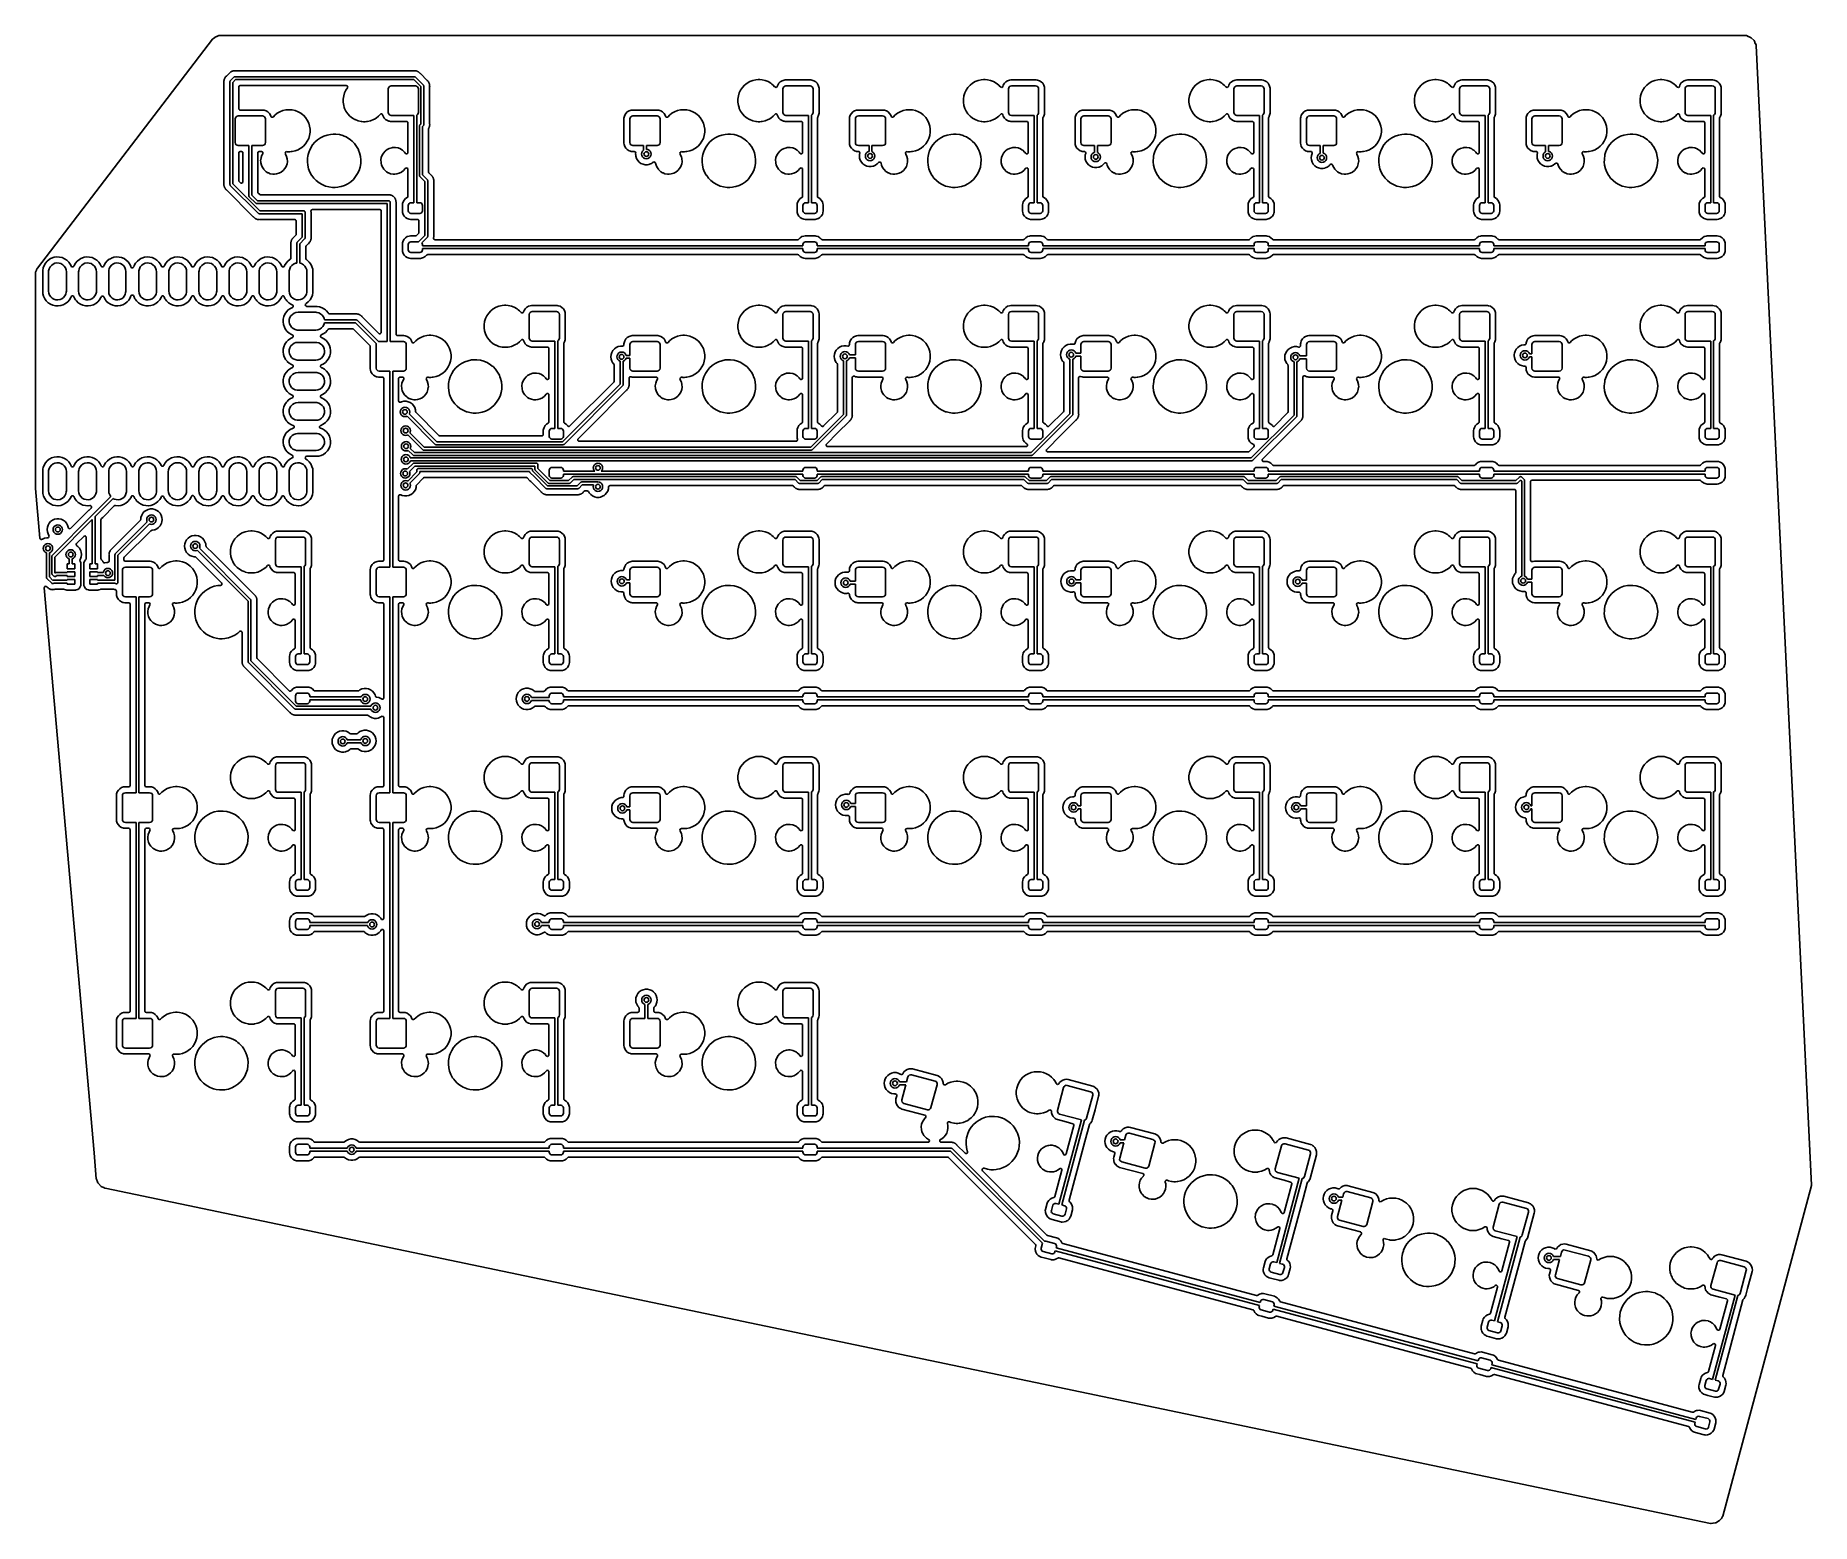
# Model space of a CAD drawing. Extents: x 51 to 201, y -153 to -28.
import ezdxf

# ---------------------------------------------------------------- set-up
doc = ezdxf.new("R2010")
doc.units = 0
doc.layers.add('BLACK', color=7, linetype='CONTINUOUS')

msp = doc.modelspace()

# ---------------------------------------------------------------- linework, layer by layer
at = {"layer": 'BLACK', "linetype": 'CONTINUOUS'}
for p, q in [((51.1306, -47.1679), (65.913, -27.8377)), ((65.913, -27.8377), (65.9359, -27.8147)), ((65.9359, -27.8147), (66.1193, -27.6738)), ((66.1193, -27.6738), (66.1474, -27.6576)), ((66.1474, -27.6576), (66.2597, -27.6111)), ((66.2597, -27.6111), (66.2605, -27.6109)), ((66.2605, -27.6109), (66.281, -27.6022)), ((66.281, -27.6022), (66.2841, -27.601)), ((66.2841, -27.601), (66.2972, -27.5959)), ((66.2972, -27.5959), (66.2991, -27.5947)), ((66.2991, -27.5947), (66.4534, -27.5308)), ((66.4534, -27.5308), (66.5009, -27.5214)), ((66.5009, -27.5214), (195.437, -27.5214)), ((195.437, -27.5214), (195.484, -27.5308)), ((195.484, -27.5308), (195.632, -27.5921)), ((195.632, -27.5921), (195.633, -27.5929)), ((195.633, -27.5929), (195.654, -27.6013)), ((195.654, -27.6013), (195.656, -27.6019)), ((195.656, -27.6019), (195.678, -27.611)), ((195.678, -27.611), (195.678, -27.6111)), ((195.678, -27.6111), (195.844, -27.68)), ((195.844, -27.68), (195.884, -27.7068)), ((195.884, -27.7068), (196.131, -27.9531)), ((196.131, -27.9531), (196.158, -27.9933)), ((196.158, -27.9933), (196.236, -28.1819)), ((196.236, -28.1819), (196.236, -28.183)), ((196.236, -28.183), (196.245, -28.2044)), ((196.245, -28.2044), (196.245, -28.2054)), ((196.245, -28.2054), (196.298, -28.3331)), ((196.298, -28.3331), (196.308, -28.3745)), ((196.308, -28.3745), (200.984, -124.592)), ((66.888, -31.3854), (66.8848, -31.4052)), ((66.8848, -31.4052), (66.8889, -31.4487)), ((66.8895, -31.366), (66.888, -31.3854)), ((66.8889, -31.4487), (66.8895, -31.4603)), ((66.9004, -31.3037), (66.8895, -31.346)), ((66.8895, -31.346), (66.8895, -31.366)), ((66.8895, -31.4603), (66.8895, -39.9987)), ((66.9027, -31.2922), (66.9004, -31.3037)), ((66.9096, -31.2491), (66.9027, -31.2922)), ((66.9175, -31.2307), (66.9096, -31.2491)), ((66.9238, -31.2123), (66.9175, -31.2307)), ((66.9288, -31.1929), (66.9238, -31.2123)), ((66.9498, -31.1546), (66.9288, -31.1929)), ((66.955, -31.1442), (66.9498, -31.1546)), ((66.9723, -31.1041), (66.955, -31.1442)), ((66.9846, -31.0882), (66.9723, -31.1041)), ((66.9953, -31.072), (66.9846, -31.0882)), ((67.0049, -31.0544), (66.9953, -31.072)), ((67.0348, -31.0226), (67.0049, -31.0544)), ((67.0424, -31.0137), (67.0348, -31.0226)), ((67.0449, -31.0105), (67.0424, -31.0137)), ((67.0644, -30.991), (67.0449, -31.0105)), ((67.0671, -30.9882), (67.0644, -30.991)), ((67.1151, -30.9371), (67.0671, -30.9882)), ((67.1312, -30.9242), (67.1151, -30.9371)), ((67.3527, -30.7027), (67.1312, -30.9242)), ((67.3606, -30.6941), (67.3527, -30.7027)), ((67.3884, -30.6604), (67.3606, -30.6941)), ((67.4046, -30.6486), (67.3884, -30.6604)), ((67.39, -31.425), (67.3932, -31.4029)), ((67.39, -40.0814), (67.39, -31.425)), ((67.3929, -31.3984), (67.3942, -31.396)), ((67.3932, -31.4029), (67.3929, -31.3984)), ((67.3942, -31.396), (67.3951, -31.3898)), ((67.3951, -31.3898), (67.4118, -31.3638)), ((67.4194, -30.636), (67.4046, -30.6486)), ((67.4118, -31.3638), (67.4266, -31.3366)), ((67.4336, -30.6218), (67.4194, -30.636)), ((67.4266, -31.3366), (67.7316, -31.0316)), ((67.4712, -30.5996), (67.4336, -30.6218)), ((67.4809, -30.5932), (67.4712, -30.5996)), ((67.5163, -30.5675), (67.4809, -30.5932)), ((67.5349, -30.5601), (67.5163, -30.5675)), ((67.5524, -30.5516), (67.5349, -30.5601)), ((67.5696, -30.5414), (67.5524, -30.5516)), ((67.6116, -30.5292), (67.5696, -30.5414)), ((67.6226, -30.5254), (67.6116, -30.5292)), ((67.6632, -30.5093), (67.6226, -30.5254)), ((67.8718, -31.245), (67.64, -31.4768)), ((67.64, -31.4768), (67.64, -40.0296)), ((67.6831, -30.5068), (67.6632, -30.5093)), ((67.7021, -30.5029), (67.6831, -30.5068)), ((67.7214, -30.4973), (67.7021, -30.5029)), ((67.765, -30.4959), (67.7214, -30.4973)), ((67.7316, -31.0316), (67.7495, -31.0182)), ((67.7495, -31.0182), (67.7524, -31.0148)), ((67.7524, -31.0148), (67.755, -31.0141)), ((67.755, -31.0141), (67.7601, -31.0103)), ((67.7601, -31.0103), (67.7903, -31.0037)), ((67.7767, -30.495), (67.765, -30.4959)), ((67.7806, -30.4945), (67.7767, -30.495)), ((67.8083, -30.4945), (67.7806, -30.4945)), ((67.7903, -31.0037), (67.82, -30.995)), ((67.8121, -30.4944), (67.8083, -30.4945)), ((67.8822, -30.4922), (67.8121, -30.4944)), ((67.82, -30.995), (82.9802, -30.995)), ((82.9284, -31.245), (67.8718, -31.245)), ((67.9027, -30.4945), (67.8822, -30.4922)), ((82.9448, -30.4945), (67.9027, -30.4945)), ((83.517, -31.8336), (82.9284, -31.245)), ((82.9565, -30.4939), (82.9448, -30.4945)), ((82.9737, -30.4923), (82.9565, -30.4939)), ((83, -30.4898), (82.9737, -30.4923)), ((82.9802, -30.995), (83.0023, -30.9982)), ((83.0123, -30.4918), (83, -30.4898)), ((83, -30.4898), (83, -30.4898)), ((83.0023, -30.9982), (83.0067, -30.9979)), ((83.0067, -30.9979), (83.0091, -30.9992)), ((83.0091, -30.9992), (83.0154, -31.0001)), ((83.0198, -30.493), (83.0123, -30.4918)), ((83.0154, -31.0001), (83.0414, -31.0168)), ((83.0392, -30.4945), (83.0198, -30.493)), ((83.0592, -30.4945), (83.0392, -30.4945)), ((83.0414, -31.0168), (83.0686, -31.0316)), ((83.1015, -30.5054), (83.0592, -30.4945)), ((83.0686, -31.0316), (83.7304, -31.6934)), ((83.1129, -30.5077), (83.1015, -30.5054)), ((83.1561, -30.5146), (83.1129, -30.5077)), ((83.1745, -30.5225), (83.1561, -30.5146)), ((83.1929, -30.5288), (83.1745, -30.5225)), ((83.2123, -30.5338), (83.1929, -30.5288)), ((83.2505, -30.5548), (83.2123, -30.5338)), ((83.261, -30.56), (83.2505, -30.5548)), ((83.3011, -30.5773), (83.261, -30.56)), ((83.3169, -30.5896), (83.3011, -30.5773)), ((83.3332, -30.6003), (83.3169, -30.5896)), ((83.3508, -30.6099), (83.3332, -30.6003)), ((83.3826, -30.6398), (83.3508, -30.6099)), ((83.3915, -30.6474), (83.3826, -30.6398)), ((83.3946, -30.6499), (83.3915, -30.6474)), ((83.4142, -30.6694), (83.3946, -30.6499)), ((83.4169, -30.6721), (83.4142, -30.6694)), ((83.4681, -30.7201), (83.4169, -30.6721)), ((83.481, -30.7362), (83.4681, -30.7201)), ((84.0593, -31.3145), (83.481, -30.7362)), ((84.0679, -31.3224), (84.0593, -31.3145)), ((84.1016, -31.3502), (84.0679, -31.3224)), ((84.1134, -31.3664), (84.1016, -31.3502)), ((84.126, -31.3812), (84.1134, -31.3664)), ((84.1402, -31.3954), (84.126, -31.3812)), ((84.1624, -31.433), (84.1402, -31.3954)), ((84.1688, -31.4428), (84.1624, -31.433)), ((84.1945, -31.4781), (84.1688, -31.4428)), ((84.2019, -31.4967), (84.1945, -31.4781)), ((84.1945, -31.4781), (84.1945, -31.4781)), ((84.2104, -31.5142), (84.2019, -31.4967)), ((111.305, -31.4158), (111.075, -31.5489)), ((111.553, -31.3186), (111.305, -31.4158)), ((111.812, -31.2594), (111.553, -31.3186)), ((112.011, -31.2445), (111.812, -31.2594)), ((112.144, -31.2445), (112.011, -31.2445)), ((112.011, -31.2445), (112.011, -31.2445)), ((112.343, -31.2594), (112.144, -31.2445)), ((112.144, -31.2445), (112.144, -31.2445)), ((112.602, -31.3186), (112.343, -31.2594)), ((112.85, -31.4158), (112.602, -31.3186)), ((113.08, -31.5489), (112.85, -31.4158)), ((113.886, -31.4273), (113.762, -31.5513)), ((114.035, -31.3352), (113.886, -31.4273)), ((114.202, -31.28), (114.035, -31.3352)), ((114.304, -31.2695), (114.202, -31.28)), ((116.455, -31.2695), (114.304, -31.2695)), ((116.557, -31.28), (116.455, -31.2695)), ((116.724, -31.3352), (116.557, -31.28)), ((116.873, -31.4273), (116.724, -31.3352)), ((116.997, -31.5513), (116.873, -31.4273)), ((130.355, -31.4158), (130.125, -31.5489)), ((130.603, -31.3186), (130.355, -31.4158)), ((130.862, -31.2594), (130.603, -31.3186)), ((131.061, -31.2445), (130.862, -31.2594)), ((131.194, -31.2445), (131.061, -31.2445)), ((131.061, -31.2445), (131.061, -31.2445)), ((131.393, -31.2594), (131.194, -31.2445)), ((131.194, -31.2445), (131.194, -31.2445)), ((131.652, -31.3186), (131.393, -31.2594)), ((131.9, -31.4158), (131.652, -31.3186)), ((132.13, -31.5489), (131.9, -31.4158)), ((132.936, -31.4273), (132.812, -31.5513)), ((133.085, -31.3352), (132.936, -31.4273)), ((133.252, -31.28), (133.085, -31.3352)), ((133.354, -31.2695), (133.252, -31.28)), ((135.505, -31.2695), (133.354, -31.2695)), ((135.607, -31.28), (135.505, -31.2695)), ((135.774, -31.3352), (135.607, -31.28)), ((135.923, -31.4273), (135.774, -31.3352)), ((136.047, -31.5513), (135.923, -31.4273)), ((149.405, -31.4158), (149.175, -31.5489)), ((149.653, -31.3186), (149.405, -31.4158)), ((149.912, -31.2594), (149.653, -31.3186)), ((150.111, -31.2445), (149.912, -31.2594)), ((150.244, -31.2445), (150.111, -31.2445)), ((150.111, -31.2445), (150.111, -31.2445)), ((150.443, -31.2594), (150.244, -31.2445)), ((150.244, -31.2445), (150.244, -31.2445)), ((150.702, -31.3186), (150.443, -31.2594)), ((150.95, -31.4158), (150.702, -31.3186)), ((151.18, -31.5489), (150.95, -31.4158)), ((151.986, -31.4273), (151.862, -31.5513)), ((152.135, -31.3352), (151.986, -31.4273)), ((152.302, -31.28), (152.135, -31.3352)), ((152.404, -31.2695), (152.302, -31.28)), ((154.555, -31.2695), (152.404, -31.2695)), ((154.657, -31.28), (154.555, -31.2695)), ((154.824, -31.3352), (154.657, -31.28)), ((154.973, -31.4273), (154.824, -31.3352)), ((155.097, -31.5513), (154.973, -31.4273)), ((168.455, -31.4158), (168.225, -31.5489)), ((168.703, -31.3186), (168.455, -31.4158)), ((168.962, -31.2594), (168.703, -31.3186)), ((169.161, -31.2445), (168.962, -31.2594)), ((169.294, -31.2445), (169.161, -31.2445)), ((169.161, -31.2445), (169.161, -31.2445)), ((169.493, -31.2594), (169.294, -31.2445)), ((169.294, -31.2445), (169.294, -31.2445)), ((169.752, -31.3186), (169.493, -31.2594)), ((170, -31.4158), (169.752, -31.3186)), ((170.23, -31.5489), (170, -31.4158)), ((171.036, -31.4273), (170.912, -31.5513)), ((171.185, -31.3352), (171.036, -31.4273)), ((171.352, -31.28), (171.185, -31.3352)), ((171.454, -31.2695), (171.352, -31.28)), ((173.605, -31.2695), (171.454, -31.2695)), ((173.707, -31.28), (173.605, -31.2695)), ((173.874, -31.3352), (173.707, -31.28)), ((174.023, -31.4273), (173.874, -31.3352)), ((174.147, -31.5513), (174.023, -31.4273)), ((187.505, -31.4158), (187.275, -31.5489)), ((187.753, -31.3186), (187.505, -31.4158)), ((188.012, -31.2594), (187.753, -31.3186)), ((188.211, -31.2445), (188.012, -31.2594)), ((188.344, -31.2445), (188.211, -31.2445)), ((188.211, -31.2445), (188.211, -31.2445)), ((188.543, -31.2594), (188.344, -31.2445)), ((188.344, -31.2445), (188.344, -31.2445)), ((188.802, -31.3186), (188.543, -31.2594)), ((189.05, -31.4158), (188.802, -31.3186)), ((189.28, -31.5489), (189.05, -31.4158)), ((190.086, -31.4273), (189.962, -31.5513)), ((190.235, -31.3352), (190.086, -31.4273)), ((190.402, -31.28), (190.235, -31.3352)), ((190.504, -31.2695), (190.402, -31.28)), ((192.655, -31.2695), (190.504, -31.2695)), ((192.757, -31.28), (192.655, -31.2695)), ((192.924, -31.3352), (192.757, -31.28)), ((193.073, -31.4273), (192.924, -31.3352)), ((193.197, -31.5513), (193.073, -31.4273)), ((68.1405, -31.8695), (68.1571, -31.8075)), ((68.1405, -33.6855), (68.1405, -31.8695)), ((68.1571, -31.8075), (68.2025, -31.7621)), ((68.2025, -31.7621), (68.2645, -31.7455)), ((68.2645, -31.7455), (77.2254, -31.7455)), ((77.0042, -32.6238), (76.9645, -32.8869)), ((76.9645, -32.8869), (76.9645, -33.1531)), ((77.0826, -32.3695), (77.0042, -32.6238)), ((77.1981, -32.1298), (77.0826, -32.3695)), ((77.3279, -31.9394), (77.1981, -32.1298)), ((77.2254, -31.7455), (77.2894, -31.7633)), ((77.2894, -31.7633), (77.3351, -31.8116)), ((77.3492, -31.8765), (77.3279, -31.9394)), ((77.3351, -31.8116), (77.3492, -31.8765)), ((80.767, -32.02), (80.786, -31.9243)), ((80.767, -34.02), (80.767, -32.02)), ((80.786, -31.9243), (80.8402, -31.8432)), ((80.8402, -31.8432), (80.9213, -31.789)), ((80.9213, -31.789), (81.017, -31.77)), ((81.017, -31.77), (83.067, -31.77)), ((83.067, -31.77), (83.1627, -31.789)), ((83.1627, -31.789), (83.2438, -31.8432)), ((83.2438, -31.8432), (83.298, -31.9243)), ((83.298, -31.9243), (83.317, -32.02)), ((83.317, -32.02), (83.317, -34.02)), ((83.517, -34.9962), (83.517, -31.8336)), ((83.7304, -31.6934), (83.7438, -31.7113)), ((83.7438, -31.7113), (83.7472, -31.7142)), ((83.7472, -31.7142), (83.7479, -31.7169)), ((83.7479, -31.7169), (83.7517, -31.7219)), ((83.7517, -31.7219), (83.7583, -31.7522)), ((83.7583, -31.7522), (83.767, -31.7818)), ((83.767, -31.7818), (83.767, -35.048)), ((84.2206, -31.5314), (84.2104, -31.5142)), ((84.2328, -31.5734), (84.2206, -31.5314)), ((84.2366, -31.5844), (84.2328, -31.5734)), ((84.2527, -31.625), (84.2366, -31.5844)), ((84.2552, -31.6449), (84.2527, -31.625)), ((84.2591, -31.664), (84.2552, -31.6449)), ((84.2647, -31.6832), (84.2591, -31.664)), ((84.2657, -31.7148), (84.2647, -31.6832)), ((84.2661, -31.7269), (84.2657, -31.7148)), ((84.267, -31.7385), (84.2661, -31.7269)), ((84.2675, -31.7425), (84.267, -31.7385)), ((84.2675, -31.77), (84.2675, -31.7425)), ((84.2675, -31.7425), (84.2675, -31.7425)), ((84.2676, -31.7739), (84.2675, -31.77)), ((84.2675, -31.8646), (84.2698, -31.8441)), ((84.2675, -33.1531), (84.2675, -31.8646)), ((84.2698, -31.8441), (84.2676, -31.7739)), ((110.342, -32.6238), (110.302, -32.8869)), ((110.302, -32.8869), (110.302, -33.1531)), ((110.42, -32.3695), (110.342, -32.6238)), ((110.536, -32.1298), (110.42, -32.3695)), ((110.685, -31.9099), (110.536, -32.1298)), ((110.866, -31.7148), (110.685, -31.9099)), ((111.075, -31.5489), (110.866, -31.7148)), ((113.176, -31.625), (113.08, -31.5489)), ((113.289, -31.7148), (113.176, -31.625)), ((113.408, -31.8441), (113.289, -31.7148)), ((113.423, -31.86), (113.408, -31.8441)), ((113.477, -31.894), (113.423, -31.86)), ((113.541, -31.8969), (113.477, -31.894)), ((113.597, -31.8679), (113.541, -31.8969)), ((113.632, -31.8147), (113.597, -31.8679)), ((113.67, -31.7007), (113.632, -31.8147)), ((113.762, -31.5513), (113.67, -31.7007)), ((114.105, -32.02), (114.124, -31.9243)), ((114.105, -34.02), (114.105, -32.02)), ((114.124, -31.9243), (114.178, -31.8432)), ((114.178, -31.8432), (114.259, -31.789)), ((114.259, -31.789), (114.355, -31.77)), ((114.355, -31.77), (116.404, -31.77)), ((116.404, -31.77), (116.5, -31.789)), ((116.5, -31.789), (116.581, -31.8432)), ((116.581, -31.8432), (116.635, -31.9243)), ((116.635, -31.9243), (116.654, -32.02)), ((116.654, -32.02), (116.654, -34.02)), ((117.089, -31.7007), (116.997, -31.5513)), ((116.997, -31.5513), (116.997, -31.5513)), ((117.144, -31.8672), (117.089, -31.7007)), ((117.155, -31.97), (117.144, -31.8672)), ((117.155, -33.1531), (117.155, -31.97)), ((129.392, -32.6238), (129.352, -32.8869)), ((129.352, -32.8869), (129.352, -33.1531)), ((129.47, -32.3695), (129.392, -32.6238)), ((129.586, -32.1298), (129.47, -32.3695)), ((129.735, -31.9099), (129.586, -32.1298)), ((129.916, -31.7148), (129.735, -31.9099)), ((130.125, -31.5489), (129.916, -31.7148)), ((132.226, -31.625), (132.13, -31.5489)), ((132.339, -31.7148), (132.226, -31.625)), ((132.458, -31.8441), (132.339, -31.7148)), ((132.473, -31.86), (132.458, -31.8441)), ((132.527, -31.894), (132.473, -31.86)), ((132.591, -31.8969), (132.527, -31.894)), ((132.647, -31.8679), (132.591, -31.8969)), ((132.682, -31.8147), (132.647, -31.8679)), ((132.72, -31.7007), (132.682, -31.8147)), ((132.812, -31.5513), (132.72, -31.7007)), ((133.154, -32.02), (133.174, -31.9243)), ((133.154, -34.02), (133.154, -32.02)), ((133.174, -31.9243), (133.228, -31.8432)), ((133.228, -31.8432), (133.309, -31.789)), ((133.309, -31.789), (133.404, -31.77)), ((133.404, -31.77), (135.454, -31.77)), ((135.454, -31.77), (135.55, -31.789)), ((135.55, -31.789), (135.631, -31.8432)), ((135.631, -31.8432), (135.685, -31.9243)), ((135.685, -31.9243), (135.704, -32.02)), ((135.704, -32.02), (135.704, -34.02)), ((136.139, -31.7007), (136.047, -31.5513)), ((136.047, -31.5513), (136.047, -31.5513)), ((136.194, -31.8672), (136.139, -31.7007)), ((136.205, -31.97), (136.194, -31.8672)), ((136.205, -33.1531), (136.205, -31.97)), ((148.442, -32.6238), (148.402, -32.8869)), ((148.402, -32.8869), (148.402, -33.1531)), ((148.52, -32.3695), (148.442, -32.6238)), ((148.636, -32.1298), (148.52, -32.3695)), ((148.785, -31.9099), (148.636, -32.1298)), ((148.966, -31.7148), (148.785, -31.9099)), ((149.175, -31.5489), (148.966, -31.7148)), ((151.276, -31.625), (151.18, -31.5489)), ((151.389, -31.7148), (151.276, -31.625)), ((151.508, -31.8441), (151.389, -31.7148)), ((151.523, -31.86), (151.508, -31.8441)), ((151.577, -31.894), (151.523, -31.86)), ((151.641, -31.8969), (151.577, -31.894)), ((151.697, -31.8679), (151.641, -31.8969)), ((151.732, -31.8147), (151.697, -31.8679)), ((151.77, -31.7007), (151.732, -31.8147)), ((151.862, -31.5513), (151.77, -31.7007)), ((152.204, -32.02), (152.224, -31.9243)), ((152.204, -34.02), (152.204, -32.02)), ((152.224, -31.9243), (152.278, -31.8432)), ((152.278, -31.8432), (152.359, -31.789)), ((152.359, -31.789), (152.454, -31.77)), ((152.454, -31.77), (154.504, -31.77)), ((154.504, -31.77), (154.6, -31.789)), ((154.6, -31.789), (154.681, -31.8432)), ((154.681, -31.8432), (154.735, -31.9243)), ((154.735, -31.9243), (154.754, -32.02)), ((154.754, -32.02), (154.754, -34.02)), ((155.189, -31.7007), (155.097, -31.5513)), ((155.097, -31.5513), (155.097, -31.5513)), ((155.244, -31.8672), (155.189, -31.7007)), ((155.255, -31.97), (155.244, -31.8672)), ((155.255, -33.1531), (155.255, -31.97)), ((167.492, -32.6238), (167.452, -32.8869)), ((167.452, -32.8869), (167.452, -33.1531)), ((167.57, -32.3695), (167.492, -32.6238)), ((167.686, -32.1298), (167.57, -32.3695)), ((167.835, -31.9099), (167.686, -32.1298)), ((168.016, -31.7148), (167.835, -31.9099)), ((168.225, -31.5489), (168.016, -31.7148)), ((170.326, -31.625), (170.23, -31.5489)), ((170.439, -31.7148), (170.326, -31.625)), ((170.558, -31.8441), (170.439, -31.7148)), ((170.573, -31.86), (170.558, -31.8441)), ((170.627, -31.894), (170.573, -31.86)), ((170.691, -31.8969), (170.627, -31.894)), ((170.747, -31.8679), (170.691, -31.8969)), ((170.782, -31.8147), (170.747, -31.8679)), ((170.82, -31.7007), (170.782, -31.8147)), ((170.912, -31.5513), (170.82, -31.7007)), ((171.254, -32.02), (171.274, -31.9243)), ((171.254, -34.02), (171.254, -32.02)), ((171.274, -31.9243), (171.328, -31.8432)), ((171.328, -31.8432), (171.409, -31.789)), ((171.409, -31.789), (171.504, -31.77)), ((171.504, -31.77), (173.554, -31.77)), ((173.554, -31.77), (173.65, -31.789)), ((173.65, -31.789), (173.731, -31.8432)), ((173.731, -31.8432), (173.785, -31.9243)), ((173.785, -31.9243), (173.804, -32.02)), ((173.804, -32.02), (173.804, -34.02)), ((174.239, -31.7007), (174.147, -31.5513)), ((174.147, -31.5513), (174.147, -31.5513)), ((174.294, -31.8672), (174.239, -31.7007)), ((174.305, -31.97), (174.294, -31.8672)), ((174.305, -33.1531), (174.305, -31.97)), ((186.542, -32.6238), (186.502, -32.8869)), ((186.502, -32.8869), (186.502, -33.1531)), ((186.62, -32.3695), (186.542, -32.6238)), ((186.736, -32.1298), (186.62, -32.3695)), ((186.885, -31.9099), (186.736, -32.1298)), ((187.066, -31.7148), (186.885, -31.9099)), ((187.275, -31.5489), (187.066, -31.7148)), ((189.376, -31.625), (189.28, -31.5489)), ((189.489, -31.7148), (189.376, -31.625)), ((189.608, -31.8441), (189.489, -31.7148)), ((189.623, -31.86), (189.608, -31.8441)), ((189.677, -31.894), (189.623, -31.86)), ((189.741, -31.8969), (189.677, -31.894)), ((189.797, -31.8679), (189.741, -31.8969)), ((189.832, -31.8147), (189.797, -31.8679)), ((189.87, -31.7007), (189.832, -31.8147)), ((189.962, -31.5513), (189.87, -31.7007)), ((190.304, -32.02), (190.324, -31.9243)), ((190.304, -34.02), (190.304, -32.02)), ((190.324, -31.9243), (190.378, -31.8432)), ((190.378, -31.8432), (190.459, -31.789)), ((190.459, -31.789), (190.554, -31.77)), ((190.554, -31.77), (192.605, -31.77)), ((192.605, -31.77), (192.7, -31.789)), ((192.7, -31.789), (192.781, -31.8432)), ((192.781, -31.8432), (192.835, -31.9243)), ((192.835, -31.9243), (192.855, -32.02)), ((192.855, -32.02), (192.855, -34.02)), ((193.289, -31.7007), (193.197, -31.5513)), ((193.197, -31.5513), (193.197, -31.5513)), ((193.344, -31.8672), (193.289, -31.7007)), ((193.355, -31.97), (193.344, -31.8672)), ((193.355, -34.07), (193.355, -31.97)), ((67.84, -34.56), (67.859, -34.4643)), ((67.859, -34.4643), (67.9132, -34.3832)), ((67.9132, -34.3832), (67.9943, -34.329)), ((67.9943, -34.329), (68.09, -34.31)), ((68.09, -34.31), (70.14, -34.31)), ((68.1571, -33.7475), (68.1405, -33.6855)), ((68.2025, -33.7929), (68.1571, -33.7475)), ((68.2645, -33.8095), (68.2025, -33.7929)), ((70.19, -33.8095), (68.2645, -33.8095)), ((70.14, -34.31), (70.2357, -34.329)), ((70.2928, -33.82), (70.19, -33.8095)), ((70.2357, -34.329), (70.3168, -34.3832)), ((70.4593, -33.8752), (70.2928, -33.82)), ((70.3168, -34.3832), (70.371, -34.4643)), ((70.371, -34.4643), (70.39, -34.56)), ((70.6087, -33.9673), (70.4593, -33.8752)), ((70.7327, -34.0913), (70.6087, -33.9673)), ((70.8248, -34.2407), (70.7327, -34.0913)), ((70.7327, -34.0913), (70.7327, -34.0913)), ((70.8295, -34.2548), (70.8248, -34.2407)), ((70.8555, -34.3333), (70.8295, -34.2548)), ((70.8903, -34.3865), (70.8555, -34.3333)), ((70.9469, -34.4154), (70.8903, -34.3865)), ((71.0104, -34.4126), (70.9469, -34.4154)), ((71.0641, -34.3786), (71.0104, -34.4126)), ((71.179, -34.2548), (71.0641, -34.3786)), ((71.387, -34.0889), (71.179, -34.2548)), ((71.6175, -33.9558), (71.387, -34.0889)), ((71.8652, -33.8586), (71.6175, -33.9558)), ((72.1246, -33.7994), (71.8652, -33.8586)), ((72.3236, -33.7845), (72.1246, -33.7994)), ((72.4564, -33.7845), (72.3236, -33.7845)), ((72.3236, -33.7845), (72.3236, -33.7845)), ((72.6554, -33.7994), (72.4564, -33.7845)), ((72.4564, -33.7845), (72.4564, -33.7845)), ((72.9148, -33.8586), (72.6554, -33.7994)), ((73.1625, -33.9558), (72.9148, -33.8586)), ((73.393, -34.0889), (73.1625, -33.9558)), ((73.564, -34.2253), (73.393, -34.0889)), ((73.601, -34.2548), (73.564, -34.2253)), ((73.782, -34.4499), (73.601, -34.2548)), ((73.9319, -34.6698), (73.782, -34.4499)), ((76.9645, -33.1531), (77.0042, -33.4162)), ((77.0042, -33.4162), (77.0584, -33.592)), ((77.0584, -33.592), (77.0826, -33.6705)), ((77.0826, -33.6705), (77.1375, -33.7845)), ((77.1375, -33.7845), (77.1981, -33.9102)), ((77.1981, -33.9102), (77.348, -34.1301)), ((77.348, -34.1301), (77.529, -34.3252)), ((77.529, -34.3252), (77.737, -34.4911)), ((77.737, -34.4911), (77.9477, -34.6127)), ((79.6, -34.5736), (79.743, -34.4911)), ((79.743, -34.4911), (79.951, -34.3252)), ((79.743, -34.4911), (79.743, -34.4911)), ((79.951, -34.3252), (80.0858, -34.1799)), ((80.0858, -34.1799), (80.1395, -34.146)), ((80.1395, -34.146), (80.203, -34.1431)), ((80.203, -34.1431), (80.2596, -34.1721)), ((80.2596, -34.1721), (80.2944, -34.2253)), ((80.2944, -34.2253), (80.3322, -34.3393)), ((80.3322, -34.3393), (80.4243, -34.4887)), ((80.4243, -34.4887), (80.5483, -34.6127)), ((80.786, -34.1157), (80.767, -34.02)), ((80.8402, -34.1968), (80.786, -34.1157)), ((80.9213, -34.251), (80.8402, -34.1968)), ((81.017, -34.27), (80.9213, -34.251)), ((82.935, -34.27), (81.017, -34.27)), ((82.935, -41.64), (82.935, -34.27)), ((83.2438, -34.1968), (83.185, -34.236)), ((83.185, -34.236), (83.185, -41.64)), ((83.298, -34.1157), (83.2438, -34.1968)), ((83.317, -34.02), (83.298, -34.1157)), ((84.2675, -35.0127), (84.2675, -33.1531)), ((100.688, -34.4072), (100.677, -34.51)), ((100.743, -34.2407), (100.688, -34.4072)), ((100.835, -34.0913), (100.743, -34.2407)), ((100.959, -33.9673), (100.835, -34.0913)), ((101.108, -33.8752), (100.959, -33.9673)), ((101.275, -33.82), (101.108, -33.8752)), ((101.177, -34.56), (101.197, -34.4643)), ((101.197, -34.4643), (101.251, -34.3832)), ((101.251, -34.3832), (101.332, -34.329)), ((101.377, -33.8095), (101.275, -33.82)), ((101.332, -34.329), (101.427, -34.31)), ((103.528, -33.8095), (101.377, -33.8095)), ((101.427, -34.31), (103.477, -34.31)), ((103.477, -34.31), (103.573, -34.329)), ((103.63, -33.82), (103.528, -33.8095)), ((103.573, -34.329), (103.654, -34.3832)), ((103.797, -33.8752), (103.63, -33.82)), ((103.654, -34.3832), (103.708, -34.4643)), ((103.708, -34.4643), (103.727, -34.56)), ((103.946, -33.9673), (103.797, -33.8752)), ((104.07, -34.0913), (103.946, -33.9673)), ((104.162, -34.2407), (104.07, -34.0913)), ((104.07, -34.0913), (104.07, -34.0913)), ((104.167, -34.2548), (104.162, -34.2407)), ((104.193, -34.3333), (104.167, -34.2548)), ((104.228, -34.3865), (104.193, -34.3333)), ((104.284, -34.4154), (104.228, -34.3865)), ((104.348, -34.4126), (104.284, -34.4154)), ((104.402, -34.3786), (104.348, -34.4126)), ((104.516, -34.2548), (104.402, -34.3786)), ((104.725, -34.0889), (104.516, -34.2548)), ((104.955, -33.9558), (104.725, -34.0889)), ((105.203, -33.8586), (104.955, -33.9558)), ((105.462, -33.7994), (105.203, -33.8586)), ((105.661, -33.7845), (105.462, -33.7994)), ((105.794, -33.7845), (105.661, -33.7845)), ((105.661, -33.7845), (105.661, -33.7845)), ((105.993, -33.7994), (105.794, -33.7845)), ((105.794, -33.7845), (105.794, -33.7845)), ((106.252, -33.8586), (105.993, -33.7994)), ((106.5, -33.9558), (106.252, -33.8586)), ((106.73, -34.0889), (106.5, -33.9558)), ((106.902, -34.2253), (106.73, -34.0889)), ((106.939, -34.2548), (106.902, -34.2253)), ((107.12, -34.4499), (106.939, -34.2548)), ((107.269, -34.6698), (107.12, -34.4499)), ((110.302, -33.1531), (110.342, -33.4162)), ((110.342, -33.4162), (110.396, -33.592)), ((110.396, -33.592), (110.42, -33.6705)), ((110.42, -33.6705), (110.475, -33.7845)), ((110.475, -33.7845), (110.536, -33.9102)), ((110.536, -33.9102), (110.685, -34.1301)), ((110.685, -34.1301), (110.866, -34.3252)), ((110.866, -34.3252), (111.075, -34.4911)), ((111.075, -34.4911), (111.285, -34.6127)), ((112.938, -34.5736), (113.08, -34.4911)), ((113.08, -34.4911), (113.289, -34.3252)), ((113.08, -34.4911), (113.08, -34.4911)), ((113.289, -34.3252), (113.423, -34.1799)), ((113.423, -34.1799), (113.477, -34.146)), ((113.477, -34.146), (113.541, -34.1431)), ((113.541, -34.1431), (113.597, -34.1721)), ((113.597, -34.1721), (113.632, -34.2253)), ((113.632, -34.2253), (113.67, -34.3393)), ((113.67, -34.3393), (113.762, -34.4887)), ((113.762, -34.4887), (113.886, -34.6127)), ((114.124, -34.1157), (114.105, -34.02)), ((114.178, -34.1968), (114.124, -34.1157)), ((114.259, -34.251), (114.178, -34.1968)), ((114.355, -34.27), (114.259, -34.251)), ((116.272, -34.27), (114.355, -34.27)), ((116.272, -41.64), (116.272, -34.27)), ((116.581, -34.1968), (116.522, -34.236)), ((116.522, -34.236), (116.522, -41.64)), ((116.635, -34.1157), (116.581, -34.1968)), ((116.654, -34.02), (116.635, -34.1157)), ((117.023, -34.482), (117.041, -34.4169)), ((117.023, -36.61), (117.023, -34.482)), ((117.041, -34.4169), (117.065, -34.3786)), ((117.065, -34.3786), (117.089, -34.3393)), ((117.089, -34.3393), (117.144, -34.1728)), ((117.144, -34.1728), (117.155, -34.07)), ((117.155, -34.07), (117.155, -33.1531)), ((119.737, -34.4072), (119.727, -34.51)), ((119.793, -34.2407), (119.737, -34.4072)), ((119.885, -34.0913), (119.793, -34.2407)), ((120.009, -33.9673), (119.885, -34.0913)), ((120.158, -33.8752), (120.009, -33.9673)), ((120.325, -33.82), (120.158, -33.8752)), ((120.227, -34.56), (120.247, -34.4643)), ((120.247, -34.4643), (120.301, -34.3832)), ((120.301, -34.3832), (120.382, -34.329)), ((120.427, -33.8095), (120.325, -33.82)), ((120.382, -34.329), (120.477, -34.31)), ((122.578, -33.8095), (120.427, -33.8095)), ((120.477, -34.31), (122.527, -34.31)), ((122.527, -34.31), (122.623, -34.329)), ((122.68, -33.82), (122.578, -33.8095)), ((122.623, -34.329), (122.704, -34.3832)), ((122.847, -33.8752), (122.68, -33.82)), ((122.704, -34.3832), (122.758, -34.4643)), ((122.758, -34.4643), (122.777, -34.56)), ((122.996, -33.9673), (122.847, -33.8752)), ((123.12, -34.0913), (122.996, -33.9673)), ((123.212, -34.2407), (123.12, -34.0913)), ((123.12, -34.0913), (123.12, -34.0913)), ((123.217, -34.2548), (123.212, -34.2407)), ((123.243, -34.3333), (123.217, -34.2548)), ((123.278, -34.3865), (123.243, -34.3333)), ((123.334, -34.4154), (123.278, -34.3865)), ((123.398, -34.4126), (123.334, -34.4154)), ((123.452, -34.3786), (123.398, -34.4126)), ((123.566, -34.2548), (123.452, -34.3786)), ((123.775, -34.0889), (123.566, -34.2548)), ((124.005, -33.9558), (123.775, -34.0889)), ((124.253, -33.8586), (124.005, -33.9558)), ((124.512, -33.7994), (124.253, -33.8586)), ((124.711, -33.7845), (124.512, -33.7994)), ((124.844, -33.7845), (124.711, -33.7845)), ((124.711, -33.7845), (124.711, -33.7845)), ((125.043, -33.7994), (124.844, -33.7845)), ((124.844, -33.7845), (124.844, -33.7845)), ((125.302, -33.8586), (125.043, -33.7994)), ((125.55, -33.9558), (125.302, -33.8586)), ((125.78, -34.0889), (125.55, -33.9558)), ((125.952, -34.2253), (125.78, -34.0889)), ((125.989, -34.2548), (125.952, -34.2253)), ((126.17, -34.4499), (125.989, -34.2548)), ((126.319, -34.6698), (126.17, -34.4499)), ((129.352, -33.1531), (129.392, -33.4162)), ((129.392, -33.4162), (129.446, -33.592)), ((129.446, -33.592), (129.47, -33.6705)), ((129.47, -33.6705), (129.525, -33.7845)), ((129.525, -33.7845), (129.586, -33.9102)), ((129.586, -33.9102), (129.735, -34.1301)), ((129.735, -34.1301), (129.916, -34.3252)), ((129.916, -34.3252), (130.125, -34.4911)), ((130.125, -34.4911), (130.335, -34.6127)), ((131.988, -34.5736), (132.13, -34.4911)), ((132.13, -34.4911), (132.339, -34.3252)), ((132.13, -34.4911), (132.13, -34.4911)), ((132.339, -34.3252), (132.473, -34.1799)), ((132.473, -34.1799), (132.527, -34.146)), ((132.527, -34.146), (132.591, -34.1431)), ((132.591, -34.1431), (132.647, -34.1721)), ((132.647, -34.1721), (132.682, -34.2253)), ((132.682, -34.2253), (132.72, -34.3393)), ((132.72, -34.3393), (132.812, -34.4887)), ((132.812, -34.4887), (132.936, -34.6127)), ((133.174, -34.1157), (133.154, -34.02)), ((133.228, -34.1968), (133.174, -34.1157)), ((133.309, -34.251), (133.228, -34.1968)), ((133.404, -34.27), (133.309, -34.251)), ((135.322, -34.27), (133.404, -34.27)), ((135.322, -41.64), (135.322, -34.27)), ((135.631, -34.1968), (135.572, -34.236)), ((135.572, -34.236), (135.572, -41.64)), ((135.685, -34.1157), (135.631, -34.1968)), ((135.704, -34.02), (135.685, -34.1157)), ((136.073, -34.482), (136.091, -34.4169)), ((136.073, -36.61), (136.073, -34.482)), ((136.091, -34.4169), (136.115, -34.3786)), ((136.115, -34.3786), (136.139, -34.3393)), ((136.139, -34.3393), (136.194, -34.1728)), ((136.194, -34.1728), (136.205, -34.07)), ((136.205, -34.07), (136.205, -33.1531)), ((138.787, -34.4072), (138.777, -34.51)), ((138.843, -34.2407), (138.787, -34.4072)), ((138.935, -34.0913), (138.843, -34.2407)), ((139.059, -33.9673), (138.935, -34.0913)), ((139.208, -33.8752), (139.059, -33.9673)), ((139.375, -33.82), (139.208, -33.8752)), ((139.278, -34.56), (139.297, -34.4643)), ((139.297, -34.4643), (139.351, -34.3832)), ((139.351, -34.3832), (139.432, -34.329)), ((139.477, -33.8095), (139.375, -33.82)), ((139.432, -34.329), (139.528, -34.31)), ((141.628, -33.8095), (139.477, -33.8095)), ((139.528, -34.31), (141.577, -34.31)), ((141.577, -34.31), (141.673, -34.329)), ((141.73, -33.82), (141.628, -33.8095)), ((141.673, -34.329), (141.754, -34.3832)), ((141.897, -33.8752), (141.73, -33.82)), ((141.754, -34.3832), (141.808, -34.4643)), ((141.808, -34.4643), (141.827, -34.56)), ((142.046, -33.9673), (141.897, -33.8752)), ((142.17, -34.0913), (142.046, -33.9673)), ((142.262, -34.2407), (142.17, -34.0913)), ((142.17, -34.0913), (142.17, -34.0913)), ((142.267, -34.2548), (142.262, -34.2407)), ((142.293, -34.3333), (142.267, -34.2548)), ((142.328, -34.3865), (142.293, -34.3333)), ((142.384, -34.4154), (142.328, -34.3865)), ((142.448, -34.4126), (142.384, -34.4154)), ((142.502, -34.3786), (142.448, -34.4126)), ((142.616, -34.2548), (142.502, -34.3786)), ((142.825, -34.0889), (142.616, -34.2548)), ((143.055, -33.9558), (142.825, -34.0889)), ((143.303, -33.8586), (143.055, -33.9558)), ((143.562, -33.7994), (143.303, -33.8586)), ((143.761, -33.7845), (143.562, -33.7994)), ((143.894, -33.7845), (143.761, -33.7845)), ((143.761, -33.7845), (143.761, -33.7845)), ((144.093, -33.7994), (143.894, -33.7845)), ((143.894, -33.7845), (143.894, -33.7845)), ((144.352, -33.8586), (144.093, -33.7994)), ((144.6, -33.9558), (144.352, -33.8586)), ((144.83, -34.0889), (144.6, -33.9558)), ((145.002, -34.2253), (144.83, -34.0889)), ((145.039, -34.2548), (145.002, -34.2253)), ((145.22, -34.4499), (145.039, -34.2548)), ((145.369, -34.6698), (145.22, -34.4499)), ((148.402, -33.1531), (148.442, -33.4162)), ((148.442, -33.4162), (148.496, -33.592)), ((148.496, -33.592), (148.52, -33.6705)), ((148.52, -33.6705), (148.575, -33.7845)), ((148.575, -33.7845), (148.636, -33.9102)), ((148.636, -33.9102), (148.785, -34.1301)), ((148.785, -34.1301), (148.966, -34.3252)), ((148.966, -34.3252), (149.175, -34.4911)), ((149.175, -34.4911), (149.385, -34.6127)), ((151.038, -34.5736), (151.18, -34.4911)), ((151.18, -34.4911), (151.389, -34.3252)), ((151.18, -34.4911), (151.18, -34.4911)), ((151.389, -34.3252), (151.523, -34.1799)), ((151.523, -34.1799), (151.577, -34.146)), ((151.577, -34.146), (151.641, -34.1431)), ((151.641, -34.1431), (151.697, -34.1721)), ((151.697, -34.1721), (151.732, -34.2253)), ((151.732, -34.2253), (151.77, -34.3393)), ((151.77, -34.3393), (151.862, -34.4887)), ((151.862, -34.4887), (151.986, -34.6127)), ((152.224, -34.1157), (152.204, -34.02)), ((152.278, -34.1968), (152.224, -34.1157)), ((152.359, -34.251), (152.278, -34.1968)), ((152.454, -34.27), (152.359, -34.251)), ((154.373, -34.27), (152.454, -34.27)), ((154.373, -41.64), (154.373, -34.27)), ((154.681, -34.1968), (154.623, -34.236)), ((154.623, -34.236), (154.623, -41.64)), ((154.735, -34.1157), (154.681, -34.1968)), ((154.754, -34.02), (154.735, -34.1157)), ((155.123, -34.482), (155.141, -34.4169)), ((155.123, -36.61), (155.123, -34.482)), ((155.141, -34.4169), (155.165, -34.3786)), ((155.165, -34.3786), (155.189, -34.3393)), ((155.189, -34.3393), (155.244, -34.1728)), ((155.244, -34.1728), (155.255, -34.07)), ((155.255, -34.07), (155.255, -33.1531)), ((157.838, -34.4072), (157.827, -34.51)), ((157.893, -34.2407), (157.838, -34.4072)), ((157.985, -34.0913), (157.893, -34.2407)), ((158.109, -33.9673), (157.985, -34.0913)), ((158.258, -33.8752), (158.109, -33.9673)), ((158.425, -33.82), (158.258, -33.8752)), ((158.327, -34.56), (158.347, -34.4643)), ((158.347, -34.4643), (158.401, -34.3832)), ((158.401, -34.3832), (158.482, -34.329)), ((158.527, -33.8095), (158.425, -33.82)), ((158.482, -34.329), (158.577, -34.31)), ((160.678, -33.8095), (158.527, -33.8095)), ((158.577, -34.31), (160.627, -34.31)), ((160.627, -34.31), (160.723, -34.329)), ((160.78, -33.82), (160.678, -33.8095)), ((160.723, -34.329), (160.804, -34.3832)), ((160.947, -33.8752), (160.78, -33.82)), ((160.804, -34.3832), (160.858, -34.4643)), ((160.858, -34.4643), (160.877, -34.56)), ((161.096, -33.9673), (160.947, -33.8752)), ((161.22, -34.0913), (161.096, -33.9673)), ((161.312, -34.2407), (161.22, -34.0913)), ((161.22, -34.0913), (161.22, -34.0913)), ((161.317, -34.2548), (161.312, -34.2407)), ((161.343, -34.3333), (161.317, -34.2548)), ((161.378, -34.3865), (161.343, -34.3333)), ((161.434, -34.4154), (161.378, -34.3865)), ((161.498, -34.4126), (161.434, -34.4154)), ((161.552, -34.3786), (161.498, -34.4126)), ((161.666, -34.2548), (161.552, -34.3786)), ((161.875, -34.0889), (161.666, -34.2548)), ((162.105, -33.9558), (161.875, -34.0889)), ((162.353, -33.8586), (162.105, -33.9558)), ((162.612, -33.7994), (162.353, -33.8586)), ((162.811, -33.7845), (162.612, -33.7994)), ((162.944, -33.7845), (162.811, -33.7845)), ((162.811, -33.7845), (162.811, -33.7845)), ((163.143, -33.7994), (162.944, -33.7845)), ((162.944, -33.7845), (162.944, -33.7845)), ((163.402, -33.8586), (163.143, -33.7994)), ((163.65, -33.9558), (163.402, -33.8586)), ((163.88, -34.0889), (163.65, -33.9558)), ((164.052, -34.2253), (163.88, -34.0889)), ((164.089, -34.2548), (164.052, -34.2253)), ((164.27, -34.4499), (164.089, -34.2548)), ((164.419, -34.6698), (164.27, -34.4499)), ((167.452, -33.1531), (167.492, -33.4162)), ((167.492, -33.4162), (167.546, -33.592)), ((167.546, -33.592), (167.57, -33.6705)), ((167.57, -33.6705), (167.625, -33.7845)), ((167.625, -33.7845), (167.686, -33.9102)), ((167.686, -33.9102), (167.835, -34.1301)), ((167.835, -34.1301), (168.016, -34.3252)), ((168.016, -34.3252), (168.225, -34.4911)), ((168.225, -34.4911), (168.435, -34.6127)), ((170.088, -34.5736), (170.23, -34.4911)), ((170.23, -34.4911), (170.439, -34.3252)), ((170.23, -34.4911), (170.23, -34.4911)), ((170.439, -34.3252), (170.573, -34.1799)), ((170.573, -34.1799), (170.627, -34.146)), ((170.627, -34.146), (170.691, -34.1431)), ((170.691, -34.1431), (170.747, -34.1721)), ((170.747, -34.1721), (170.782, -34.2253)), ((170.782, -34.2253), (170.82, -34.3393)), ((170.82, -34.3393), (170.912, -34.4887)), ((170.912, -34.4887), (171.036, -34.6127)), ((171.274, -34.1157), (171.254, -34.02)), ((171.328, -34.1968), (171.274, -34.1157)), ((171.409, -34.251), (171.328, -34.1968)), ((171.504, -34.27), (171.409, -34.251)), ((173.422, -34.27), (171.504, -34.27)), ((173.422, -41.64), (173.422, -34.27)), ((173.731, -34.1968), (173.672, -34.236)), ((173.672, -34.236), (173.672, -41.64)), ((173.785, -34.1157), (173.731, -34.1968)), ((173.804, -34.02), (173.785, -34.1157)), ((174.173, -34.482), (174.191, -34.4169)), ((174.173, -36.61), (174.173, -34.482)), ((174.191, -34.4169), (174.215, -34.3786)), ((174.215, -34.3786), (174.239, -34.3393)), ((174.239, -34.3393), (174.294, -34.1728)), ((174.294, -34.1728), (174.305, -34.07)), ((174.305, -34.07), (174.305, -33.1531)), ((176.887, -34.4072), (176.877, -34.51)), ((176.943, -34.2407), (176.887, -34.4072)), ((177.035, -34.0913), (176.943, -34.2407)), ((177.159, -33.9673), (177.035, -34.0913)), ((177.308, -33.8752), (177.159, -33.9673)), ((177.475, -33.82), (177.308, -33.8752)), ((177.377, -34.56), (177.397, -34.4643)), ((177.397, -34.4643), (177.451, -34.3832)), ((177.451, -34.3832), (177.532, -34.329)), ((177.577, -33.8095), (177.475, -33.82)), ((177.532, -34.329), (177.627, -34.31)), ((179.728, -33.8095), (177.577, -33.8095)), ((177.627, -34.31), (179.677, -34.31)), ((179.677, -34.31), (179.773, -34.329)), ((179.83, -33.82), (179.728, -33.8095)), ((179.773, -34.329), (179.854, -34.3832)), ((179.997, -33.8752), (179.83, -33.82)), ((179.854, -34.3832), (179.908, -34.4643)), ((179.908, -34.4643), (179.927, -34.56)), ((180.146, -33.9673), (179.997, -33.8752)), ((180.27, -34.0913), (180.146, -33.9673)), ((180.362, -34.2407), (180.27, -34.0913)), ((180.27, -34.0913), (180.27, -34.0913)), ((180.367, -34.2548), (180.362, -34.2407)), ((180.393, -34.3333), (180.367, -34.2548)), ((180.428, -34.3865), (180.393, -34.3333)), ((180.484, -34.4154), (180.428, -34.3865)), ((180.548, -34.4126), (180.484, -34.4154)), ((180.602, -34.3786), (180.548, -34.4126)), ((180.716, -34.2548), (180.602, -34.3786)), ((180.925, -34.0889), (180.716, -34.2548)), ((181.155, -33.9558), (180.925, -34.0889)), ((181.403, -33.8586), (181.155, -33.9558)), ((181.662, -33.7994), (181.403, -33.8586)), ((181.861, -33.7845), (181.662, -33.7994)), ((181.994, -33.7845), (181.861, -33.7845)), ((181.861, -33.7845), (181.861, -33.7845)), ((182.193, -33.7994), (181.994, -33.7845)), ((181.994, -33.7845), (181.994, -33.7845)), ((182.452, -33.8586), (182.193, -33.7994)), ((182.7, -33.9558), (182.452, -33.8586)), ((182.93, -34.0889), (182.7, -33.9558)), ((183.102, -34.2253), (182.93, -34.0889)), ((183.139, -34.2548), (183.102, -34.2253)), ((183.32, -34.4499), (183.139, -34.2548)), ((183.469, -34.6698), (183.32, -34.4499)), ((186.502, -33.1531), (186.542, -33.4162)), ((186.542, -33.4162), (186.596, -33.592)), ((186.596, -33.592), (186.62, -33.6705)), ((186.62, -33.6705), (186.675, -33.7845)), ((186.675, -33.7845), (186.736, -33.9102)), ((186.736, -33.9102), (186.885, -34.1301)), ((186.885, -34.1301), (187.066, -34.3252)), ((187.066, -34.3252), (187.275, -34.4911)), ((187.275, -34.4911), (187.485, -34.6127)), ((189.138, -34.5736), (189.28, -34.4911)), ((189.28, -34.4911), (189.489, -34.3252)), ((189.28, -34.4911), (189.28, -34.4911)), ((189.489, -34.3252), (189.623, -34.1799)), ((189.623, -34.1799), (189.677, -34.146)), ((189.677, -34.146), (189.741, -34.1431)), ((189.741, -34.1431), (189.797, -34.1721)), ((189.797, -34.1721), (189.832, -34.2253)), ((189.832, -34.2253), (189.87, -34.3393)), ((189.87, -34.3393), (189.962, -34.4887)), ((189.962, -34.4887), (190.086, -34.6127)), ((190.324, -34.1157), (190.304, -34.02)), ((190.378, -34.1968), (190.324, -34.1157)), ((190.459, -34.251), (190.378, -34.1968)), ((190.554, -34.27), (190.459, -34.251)), ((192.472, -34.27), (190.554, -34.27)), ((192.472, -41.64), (192.472, -34.27)), ((192.781, -34.1968), (192.722, -34.236)), ((192.722, -34.236), (192.722, -41.64)), ((192.835, -34.1157), (192.781, -34.1968)), ((192.855, -34.02), (192.835, -34.1157)), ((193.223, -34.482), (193.241, -34.4169)), ((193.223, -41.0979), (193.223, -34.482)), ((193.241, -34.4169), (193.265, -34.3786)), ((193.265, -34.3786), (193.289, -34.3393)), ((193.289, -34.3393), (193.344, -34.1728)), ((193.344, -34.1728), (193.355, -34.07)), ((67.84, -36.56), (67.84, -34.56)), ((70.39, -34.56), (70.39, -36.56)), ((74.0474, -34.9095), (73.9319, -34.6698)), ((74.1258, -35.1638), (74.0474, -34.9095)), ((74.0474, -36.2105), (74.1258, -35.9562)), ((74.1655, -35.4269), (74.1258, -35.1638)), ((74.1258, -35.9562), (74.1655, -35.6931)), ((74.1655, -35.6931), (74.1655, -35.4269)), ((75.6041, -35.9246), (75.3195, -36.0234)), ((75.8994, -35.8646), (75.6041, -35.9246)), ((76.1248, -35.8495), (75.8994, -35.8646)), ((76.3507, -35.8495), (76.1248, -35.8495)), ((76.1248, -35.8495), (76.1248, -35.8495)), ((76.6493, -35.8897), (76.3507, -35.8495)), ((76.9399, -35.9693), (76.6493, -35.8897)), ((76.6493, -35.8897), (76.6493, -35.8897)), ((76.6493, -35.8897), (76.6493, -35.8897)), ((77.0357, -36.0099), (76.9399, -35.9693)), ((77.9477, -34.6127), (77.9675, -34.6242)), ((77.9675, -34.6242), (78.2152, -34.7214)), ((78.2152, -34.7214), (78.4746, -34.7806)), ((78.4746, -34.7806), (78.5315, -34.7849)), ((78.5315, -34.7849), (78.6736, -34.7955)), ((78.6736, -34.7955), (78.6736, -34.7955)), ((78.6736, -34.7955), (78.8064, -34.7955)), ((78.8064, -34.7955), (78.9308, -34.7862)), ((78.8064, -34.7955), (78.8064, -34.7955)), ((78.9308, -34.7862), (79.0054, -34.7806)), ((79.0054, -34.7806), (79.2648, -34.7214)), ((79.2648, -34.7214), (79.5125, -34.6242)), ((79.5125, -34.6242), (79.6, -34.5736)), ((80.5483, -34.6127), (80.5483, -34.6127)), ((80.5483, -34.6127), (80.6977, -34.7048)), ((80.6977, -34.7048), (80.809, -34.7417)), ((80.809, -34.7417), (80.8642, -34.76)), ((80.8642, -34.76), (80.8747, -34.7611)), ((80.8747, -34.7611), (80.967, -34.7705)), ((80.967, -34.7705), (82.3105, -34.7705)), ((82.3105, -34.7705), (82.3725, -34.7871)), ((82.3725, -34.7871), (82.4179, -34.8325)), ((82.4179, -34.8325), (82.4345, -34.8945)), ((82.4345, -34.8945), (82.4345, -37.393)), ((83.405, -35.16), (83.4082, -35.1379)), ((83.405, -39.33), (83.405, -35.16)), ((83.4079, -35.1334), (83.4092, -35.131)), ((83.4082, -35.1379), (83.4079, -35.1334)), ((83.4092, -35.131), (83.4101, -35.1248)), ((83.4101, -35.1248), (83.4268, -35.0988)), ((83.4268, -35.0988), (83.4416, -35.0716)), ((83.4416, -35.0716), (83.517, -34.9962)), ((83.7304, -35.1364), (83.655, -35.2118)), ((83.655, -35.2118), (83.655, -39.2782)), ((83.7452, -35.1092), (83.7304, -35.1364)), ((83.7619, -35.0832), (83.7452, -35.1092)), ((83.7628, -35.077), (83.7619, -35.0832)), ((83.7641, -35.0746), (83.7628, -35.077)), ((83.767, -35.048), (83.7638, -35.0701)), ((83.7638, -35.0701), (83.7641, -35.0746)), ((84.1555, -35.449), (84.1622, -35.4088)), ((84.1555, -36.61), (84.1555, -35.449)), ((84.1622, -35.4088), (84.1815, -35.373)), ((84.1815, -35.373), (84.1847, -35.3689)), ((84.1847, -35.3689), (84.202, -35.3288)), ((84.202, -35.3288), (84.2072, -35.3184)), ((84.2072, -35.3184), (84.2282, -35.2801)), ((84.2282, -35.2801), (84.2332, -35.2607)), ((84.2332, -35.2607), (84.2395, -35.2423)), ((84.2395, -35.2423), (84.241, -35.2387)), ((84.241, -35.2387), (84.2474, -35.2239)), ((84.2474, -35.2239), (84.2543, -35.1807)), ((84.2543, -35.1807), (84.2566, -35.1693)), ((84.2566, -35.1693), (84.2675, -35.127)), ((84.2681, -35.0243), (84.2675, -35.0127)), ((84.2675, -35.107), (84.269, -35.0876)), ((84.2675, -35.127), (84.2675, -35.107)), ((84.2722, -35.0678), (84.2681, -35.0243)), ((84.269, -35.0876), (84.2722, -35.0678)), ((100.677, -34.51), (100.677, -36.61)), ((101.177, -36.56), (101.177, -34.56)), ((103.727, -34.56), (103.727, -36.56)), ((107.385, -34.9095), (107.269, -34.6698)), ((107.463, -35.1638), (107.385, -34.9095)), ((107.385, -36.2105), (107.463, -35.9562)), ((107.503, -35.4269), (107.463, -35.1638)), ((107.463, -35.9562), (107.503, -35.6931)), ((107.503, -35.6931), (107.503, -35.4269)), ((108.942, -35.9246), (108.657, -36.0234)), ((109.237, -35.8646), (108.942, -35.9246)), ((109.462, -35.8495), (109.237, -35.8646)), ((109.688, -35.8495), (109.462, -35.8495)), ((109.462, -35.8495), (109.462, -35.8495)), ((109.987, -35.8897), (109.688, -35.8495)), ((110.277, -35.9693), (109.987, -35.8897)), ((109.987, -35.8897), (109.987, -35.8897)), ((109.987, -35.8897), (109.987, -35.8897)), ((110.373, -36.0099), (110.277, -35.9693)), ((111.285, -34.6127), (111.305, -34.6242)), ((111.305, -34.6242), (111.553, -34.7214)), ((111.553, -34.7214), (111.812, -34.7806)), ((111.812, -34.7806), (111.869, -34.7849)), ((111.869, -34.7849), (112.011, -34.7955)), ((112.011, -34.7955), (112.011, -34.7955)), ((112.011, -34.7955), (112.144, -34.7955)), ((112.144, -34.7955), (112.268, -34.7862)), ((112.144, -34.7955), (112.144, -34.7955)), ((112.268, -34.7862), (112.343, -34.7806)), ((112.343, -34.7806), (112.602, -34.7214)), ((112.602, -34.7214), (112.85, -34.6242)), ((112.85, -34.6242), (112.938, -34.5736)), ((113.886, -34.6127), (113.886, -34.6127)), ((113.886, -34.6127), (114.035, -34.7048)), ((114.035, -34.7048), (114.147, -34.7417)), ((114.147, -34.7417), (114.202, -34.76)), ((114.202, -34.76), (114.212, -34.7611)), ((114.212, -34.7611), (114.304, -34.7705)), ((114.304, -34.7705), (115.648, -34.7705)), ((115.648, -34.7705), (115.71, -34.7871)), ((115.71, -34.7871), (115.755, -34.8325)), ((115.755, -34.8325), (115.772, -34.8945)), ((115.772, -34.8945), (115.772, -37.393)), ((119.727, -34.51), (119.727, -36.61)), ((120.227, -36.56), (120.227, -34.56)), ((122.777, -34.56), (122.777, -36.56)), ((126.435, -34.9095), (126.319, -34.6698)), ((126.513, -35.1638), (126.435, -34.9095)), ((126.435, -36.2105), (126.513, -35.9562)), ((126.553, -35.4269), (126.513, -35.1638)), ((126.513, -35.9562), (126.553, -35.6931)), ((126.553, -35.6931), (126.553, -35.4269)), ((127.992, -35.9246), (127.707, -36.0234)), ((128.287, -35.8646), (127.992, -35.9246)), ((128.512, -35.8495), (128.287, -35.8646)), ((128.738, -35.8495), (128.512, -35.8495)), ((128.512, -35.8495), (128.512, -35.8495)), ((129.037, -35.8897), (128.738, -35.8495)), ((129.327, -35.9693), (129.037, -35.8897)), ((129.037, -35.8897), (129.037, -35.8897)), ((129.037, -35.8897), (129.037, -35.8897)), ((129.423, -36.0099), (129.327, -35.9693)), ((130.335, -34.6127), (130.355, -34.6242)), ((130.355, -34.6242), (130.603, -34.7214)), ((130.603, -34.7214), (130.862, -34.7806)), ((130.862, -34.7806), (130.919, -34.7849)), ((130.919, -34.7849), (131.061, -34.7955)), ((131.061, -34.7955), (131.061, -34.7955)), ((131.061, -34.7955), (131.194, -34.7955)), ((131.194, -34.7955), (131.318, -34.7862)), ((131.194, -34.7955), (131.194, -34.7955)), ((131.318, -34.7862), (131.393, -34.7806)), ((131.393, -34.7806), (131.652, -34.7214)), ((131.652, -34.7214), (131.9, -34.6242)), ((131.9, -34.6242), (131.988, -34.5736)), ((132.936, -34.6127), (132.936, -34.6127)), ((132.936, -34.6127), (133.085, -34.7048)), ((133.085, -34.7048), (133.197, -34.7417)), ((133.197, -34.7417), (133.252, -34.76)), ((133.252, -34.76), (133.262, -34.7611)), ((133.262, -34.7611), (133.354, -34.7705)), ((133.354, -34.7705), (134.698, -34.7705)), ((134.698, -34.7705), (134.76, -34.7871)), ((134.76, -34.7871), (134.805, -34.8325)), ((134.805, -34.8325), (134.822, -34.8945)), ((134.822, -34.8945), (134.822, -37.393)), ((138.777, -34.51), (138.777, -36.61)), ((139.278, -36.56), (139.278, -34.56)), ((141.827, -34.56), (141.827, -36.56)), ((145.485, -34.9095), (145.369, -34.6698)), ((145.563, -35.1638), (145.485, -34.9095)), ((145.485, -36.2105), (145.563, -35.9562)), ((145.603, -35.4269), (145.563, -35.1638)), ((145.563, -35.9562), (145.603, -35.6931)), ((145.603, -35.6931), (145.603, -35.4269)), ((147.042, -35.9246), (146.757, -36.0234)), ((147.337, -35.8646), (147.042, -35.9246)), ((147.562, -35.8495), (147.337, -35.8646)), ((147.788, -35.8495), (147.562, -35.8495)), ((147.562, -35.8495), (147.562, -35.8495)), ((148.087, -35.8897), (147.788, -35.8495)), ((148.377, -35.9693), (148.087, -35.8897)), ((148.087, -35.8897), (148.087, -35.8897)), ((148.087, -35.8897), (148.087, -35.8897)), ((148.473, -36.0099), (148.377, -35.9693)), ((149.385, -34.6127), (149.405, -34.6242)), ((149.405, -34.6242), (149.653, -34.7214)), ((149.653, -34.7214), (149.912, -34.7806)), ((149.912, -34.7806), (149.969, -34.7849)), ((149.969, -34.7849), (150.111, -34.7955)), ((150.111, -34.7955), (150.111, -34.7955)), ((150.111, -34.7955), (150.244, -34.7955)), ((150.244, -34.7955), (150.368, -34.7862)), ((150.244, -34.7955), (150.244, -34.7955)), ((150.368, -34.7862), (150.443, -34.7806)), ((150.443, -34.7806), (150.702, -34.7214)), ((150.702, -34.7214), (150.95, -34.6242)), ((150.95, -34.6242), (151.038, -34.5736)), ((151.986, -34.6127), (151.986, -34.6127)), ((151.986, -34.6127), (152.135, -34.7048)), ((152.135, -34.7048), (152.247, -34.7417)), ((152.247, -34.7417), (152.302, -34.76)), ((152.302, -34.76), (152.312, -34.7611)), ((152.312, -34.7611), (152.404, -34.7705)), ((152.404, -34.7705), (153.748, -34.7705)), ((153.748, -34.7705), (153.81, -34.7871)), ((153.81, -34.7871), (153.855, -34.8325)), ((153.855, -34.8325), (153.872, -34.8945)), ((153.872, -34.8945), (153.872, -37.393)), ((157.827, -34.51), (157.827, -36.61)), ((158.327, -36.56), (158.327, -34.56)), ((160.877, -34.56), (160.877, -36.56)), ((164.535, -34.9095), (164.419, -34.6698)), ((164.613, -35.1638), (164.535, -34.9095)), ((164.535, -36.2105), (164.613, -35.9562)), ((164.653, -35.4269), (164.613, -35.1638)), ((164.613, -35.9562), (164.653, -35.6931)), ((164.653, -35.6931), (164.653, -35.4269)), ((166.092, -35.9246), (165.807, -36.0234)), ((166.387, -35.8646), (166.092, -35.9246)), ((166.612, -35.8495), (166.387, -35.8646)), ((166.838, -35.8495), (166.612, -35.8495)), ((166.612, -35.8495), (166.612, -35.8495)), ((167.137, -35.8897), (166.838, -35.8495)), ((167.427, -35.9693), (167.137, -35.8897)), ((167.137, -35.8897), (167.137, -35.8897)), ((167.137, -35.8897), (167.137, -35.8897)), ((167.523, -36.0099), (167.427, -35.9693)), ((168.435, -34.6127), (168.455, -34.6242)), ((168.455, -34.6242), (168.703, -34.7214)), ((168.703, -34.7214), (168.962, -34.7806)), ((168.962, -34.7806), (169.019, -34.7849)), ((169.019, -34.7849), (169.161, -34.7955)), ((169.161, -34.7955), (169.161, -34.7955)), ((169.161, -34.7955), (169.294, -34.7955)), ((169.294, -34.7955), (169.418, -34.7862)), ((169.294, -34.7955), (169.294, -34.7955)), ((169.418, -34.7862), (169.493, -34.7806)), ((169.493, -34.7806), (169.752, -34.7214)), ((169.752, -34.7214), (170, -34.6242)), ((170, -34.6242), (170.088, -34.5736)), ((171.036, -34.6127), (171.036, -34.6127)), ((171.036, -34.6127), (171.185, -34.7048)), ((171.185, -34.7048), (171.297, -34.7417)), ((171.297, -34.7417), (171.352, -34.76)), ((171.352, -34.76), (171.362, -34.7611)), ((171.362, -34.7611), (171.454, -34.7705)), ((171.454, -34.7705), (172.798, -34.7705)), ((172.798, -34.7705), (172.86, -34.7871)), ((172.86, -34.7871), (172.905, -34.8325)), ((172.905, -34.8325), (172.922, -34.8945)), ((172.922, -34.8945), (172.922, -37.393)), ((176.877, -34.51), (176.877, -36.61)), ((177.377, -36.56), (177.377, -34.56)), ((179.927, -34.56), (179.927, -36.56)), ((183.585, -34.9095), (183.469, -34.6698)), ((183.663, -35.1638), (183.585, -34.9095)), ((183.585, -36.2105), (183.663, -35.9562)), ((183.703, -35.4269), (183.663, -35.1638)), ((183.663, -35.9562), (183.703, -35.6931)), ((183.703, -35.6931), (183.703, -35.4269)), ((185.142, -35.9246), (184.857, -36.0234)), ((185.437, -35.8646), (185.142, -35.9246)), ((185.662, -35.8495), (185.437, -35.8646)), ((185.888, -35.8495), (185.662, -35.8495)), ((185.662, -35.8495), (185.662, -35.8495)), ((186.187, -35.8897), (185.888, -35.8495)), ((186.477, -35.9693), (186.187, -35.8897)), ((186.187, -35.8897), (186.187, -35.8897)), ((186.187, -35.8897), (186.187, -35.8897)), ((186.573, -36.0099), (186.477, -35.9693)), ((187.485, -34.6127), (187.505, -34.6242)), ((187.505, -34.6242), (187.753, -34.7214)), ((187.753, -34.7214), (188.012, -34.7806)), ((188.012, -34.7806), (188.069, -34.7849)), ((188.069, -34.7849), (188.211, -34.7955)), ((188.211, -34.7955), (188.211, -34.7955)), ((188.211, -34.7955), (188.344, -34.7955)), ((188.344, -34.7955), (188.468, -34.7862)), ((188.344, -34.7955), (188.344, -34.7955)), ((188.468, -34.7862), (188.543, -34.7806)), ((188.543, -34.7806), (188.802, -34.7214)), ((188.802, -34.7214), (189.05, -34.6242)), ((189.05, -34.6242), (189.138, -34.5736)), ((190.086, -34.6127), (190.086, -34.6127)), ((190.086, -34.6127), (190.235, -34.7048)), ((190.235, -34.7048), (190.347, -34.7417)), ((190.347, -34.7417), (190.402, -34.76)), ((190.402, -34.76), (190.412, -34.7611)), ((190.412, -34.7611), (190.504, -34.7705)), ((190.504, -34.7705), (191.848, -34.7705)), ((191.848, -34.7705), (191.91, -34.7871)), ((191.91, -34.7871), (191.955, -34.8325)), ((191.955, -34.8325), (191.972, -34.8945)), ((191.972, -34.8945), (191.972, -37.393)), ((67.859, -36.6557), (67.84, -36.56)), ((67.9132, -36.7368), (67.859, -36.6557)), ((67.9943, -36.791), (67.9132, -36.7368)), ((68.09, -36.81), (67.9943, -36.791)), ((68.99, -36.81), (68.09, -36.81)), ((68.1405, -37.4345), (68.1571, -37.3725)), ((68.1405, -39.7709), (68.1405, -37.4345)), ((68.1571, -37.3725), (68.2025, -37.3271)), ((68.2025, -37.3271), (68.2645, -37.3105)), ((68.2645, -37.3105), (68.3655, -37.3105)), ((68.3655, -37.3105), (68.4275, -37.3271)), ((68.4275, -37.3271), (68.4729, -37.3725)), ((68.4729, -37.3725), (68.4895, -37.4345)), ((68.4895, -37.4345), (68.4895, -39.8719)), ((68.99, -41.045), (68.99, -36.81)), ((70.14, -36.81), (69.24, -36.81)), ((69.24, -36.81), (69.24, -40.9932)), ((69.7405, -37.4345), (69.7571, -37.3725)), ((69.7405, -40.7345), (69.7405, -37.4345)), ((69.7571, -37.3725), (69.8025, -37.3271)), ((69.8025, -37.3271), (69.8645, -37.3105)), ((69.8645, -37.3105), (70.0614, -37.3105)), ((70.0614, -37.3105), (70.1234, -37.3271)), ((70.1688, -37.4965), (70.0916, -37.6303)), ((70.1234, -37.3271), (70.1688, -37.3725)), ((70.2357, -36.791), (70.14, -36.81)), ((70.1688, -37.3725), (70.1854, -37.4345)), ((70.1854, -37.4345), (70.1688, -37.4965)), ((70.3168, -36.7368), (70.2357, -36.791)), ((70.371, -36.6557), (70.3168, -36.7368)), ((70.39, -36.56), (70.371, -36.6557)), ((72.0672, -37.4564), (72.083, -37.389)), ((72.09, -37.5218), (72.0672, -37.4564)), ((72.083, -37.389), (72.1325, -37.3406)), ((72.1325, -37.3406), (72.2003, -37.3263)), ((72.2003, -37.3263), (72.2414, -37.3293)), ((72.2414, -37.3293), (72.3236, -37.3355)), ((72.3236, -37.3355), (72.3236, -37.3355)), ((72.3236, -37.3355), (72.4564, -37.3355)), ((72.4564, -37.3355), (72.5808, -37.3262)), ((72.4564, -37.3355), (72.4564, -37.3355)), ((72.5808, -37.3262), (72.6554, -37.3206)), ((72.6554, -37.3206), (72.9148, -37.2614)), ((72.9148, -37.2614), (73.1625, -37.1642)), ((73.1625, -37.1642), (73.2822, -37.0951)), ((73.2822, -37.0951), (73.393, -37.0311)), ((73.393, -37.0311), (73.601, -36.8652)), ((73.393, -37.0311), (73.393, -37.0311)), ((73.601, -36.8652), (73.782, -36.6701)), ((73.782, -36.6701), (73.9319, -36.4502)), ((73.9319, -36.4502), (74.0474, -36.2105)), ((74.0844, -37.324), (74.0059, -37.5771)), ((74.0952, -37.2893), (74.0844, -37.324)), ((74.1082, -37.2614), (74.0952, -37.2893)), ((74.222, -37.016), (74.1082, -37.2614)), ((74.3841, -36.7621), (74.222, -37.016)), ((74.5787, -36.532), (74.3841, -36.7621)), ((74.8021, -36.3299), (74.5787, -36.532)), ((75.0505, -36.1593), (74.8021, -36.3299)), ((75.3195, -36.0234), (75.0505, -36.1593)), ((77.2173, -36.0869), (77.0357, -36.0099)), ((77.3396, -36.1593), (77.2173, -36.0869)), ((77.4765, -36.2404), (77.3396, -36.1593)), ((77.5897, -36.3299), (77.4765, -36.2404)), ((77.713, -36.4272), (77.5897, -36.3299)), ((77.9224, -36.6438), (77.713, -36.4272)), ((77.9733, -36.7128), (77.9224, -36.6438)), ((78.1012, -36.8863), (77.9733, -36.7128)), ((78.246, -37.1506), (78.1012, -36.8863)), ((78.2694, -37.2113), (78.246, -37.1506)), ((78.3543, -37.4317), (78.2694, -37.2113)), ((78.4241, -37.7248), (78.3543, -37.4317)), ((80.359, -37.4442), (80.2516, -37.6303)), ((80.4998, -37.2817), (80.359, -37.4442)), ((80.5257, -37.2614), (80.4998, -37.2817)), ((80.6638, -37.1527), (80.5257, -37.2614)), ((80.6687, -37.1489), (80.6638, -37.1527)), ((80.8598, -37.0504), (80.6687, -37.1489)), ((81.066, -36.9898), (80.8598, -37.0504)), ((81.1262, -36.9841), (81.066, -36.9898)), ((81.2264, -36.9745), (81.1262, -36.9841)), ((81.3875, -36.9745), (81.2264, -36.9745)), ((81.5985, -37.0152), (81.3875, -36.9745)), ((81.6007, -37.016), (81.5985, -37.0152)), ((81.5985, -37.0152), (81.5985, -37.0152)), ((81.5985, -37.0152), (81.5985, -37.0152)), ((81.7981, -37.0951), (81.6007, -37.016)), ((81.9056, -37.1642), (81.7981, -37.0951)), ((81.9789, -37.2113), (81.9056, -37.1642)), ((82.1345, -37.3596), (81.9789, -37.2113)), ((82.1437, -37.3725), (82.1345, -37.3596)), ((82.2095, -37.465), (82.1437, -37.3725)), ((82.2569, -37.5048), (82.2095, -37.465)), ((82.3765, -37.498), (82.3176, -37.5168)), ((82.419, -37.453), (82.3765, -37.498)), ((82.4345, -37.393), (82.419, -37.453)), ((84.1555, -39.0195), (84.1555, -36.61)), ((100.677, -36.61), (100.688, -36.7128)), ((100.688, -36.7128), (100.743, -36.8793)), ((100.743, -36.8793), (100.835, -37.0287)), ((100.835, -37.0287), (100.959, -37.1527)), ((100.959, -37.1527), (100.959, -37.1527)), ((100.959, -37.1527), (101.108, -37.2448)), ((101.108, -37.2448), (101.22, -37.2817)), ((101.197, -36.6557), (101.177, -36.56)), ((101.251, -36.7368), (101.197, -36.6557)), ((101.22, -37.2817), (101.275, -37.3)), ((101.332, -36.791), (101.251, -36.7368)), ((101.275, -37.3), (101.284, -37.301)), ((101.284, -37.301), (101.377, -37.3105)), ((101.427, -36.81), (101.332, -36.791)), ((101.377, -37.3105), (101.55, -37.3105)), ((102.328, -36.81), (101.427, -36.81)), ((101.55, -37.3105), (101.616, -37.3293)), ((101.616, -37.3293), (101.661, -37.3801)), ((101.661, -37.3801), (101.673, -37.4475)), ((101.673, -37.4475), (101.665, -37.5218)), ((102.17, -37.53), (102.19, -37.4064)), ((102.19, -37.4064), (102.246, -37.2949)), ((102.246, -37.2949), (102.328, -37.2138)), ((102.328, -37.2138), (102.328, -36.81)), ((103.477, -36.81), (102.578, -36.81)), ((102.578, -36.81), (102.578, -37.1312)), ((102.578, -37.1312), (102.694, -37.1496)), ((102.694, -37.1496), (102.805, -37.2064)), ((102.805, -37.2064), (102.894, -37.2949)), ((102.894, -37.2949), (102.95, -37.4064)), ((102.95, -37.4064), (102.97, -37.53)), ((103.573, -36.791), (103.477, -36.81)), ((103.654, -36.7368), (103.573, -36.791)), ((103.708, -36.6557), (103.654, -36.7368)), ((103.727, -36.56), (103.708, -36.6557)), ((105.405, -37.4564), (105.42, -37.389)), ((105.427, -37.5218), (105.405, -37.4564)), ((105.42, -37.389), (105.47, -37.3406)), ((105.47, -37.3406), (105.538, -37.3263)), ((105.538, -37.3263), (105.579, -37.3293)), ((105.579, -37.3293), (105.661, -37.3355)), ((105.661, -37.3355), (105.661, -37.3355)), ((105.661, -37.3355), (105.794, -37.3355)), ((105.794, -37.3355), (105.918, -37.3262)), ((105.794, -37.3355), (105.794, -37.3355)), ((105.918, -37.3262), (105.993, -37.3206)), ((105.993, -37.3206), (106.252, -37.2614)), ((106.252, -37.2614), (106.5, -37.1642)), ((106.5, -37.1642), (106.62, -37.0951)), ((106.62, -37.0951), (106.73, -37.0311)), ((106.73, -37.0311), (106.939, -36.8652)), ((106.73, -37.0311), (106.73, -37.0311)), ((106.939, -36.8652), (107.12, -36.6701)), ((107.12, -36.6701), (107.269, -36.4502)), ((107.269, -36.4502), (107.385, -36.2105)), ((107.422, -37.324), (107.343, -37.5771)), ((107.433, -37.2893), (107.422, -37.324)), ((107.446, -37.2614), (107.433, -37.2893)), ((107.56, -37.016), (107.446, -37.2614)), ((107.722, -36.7621), (107.56, -37.016)), ((107.916, -36.532), (107.722, -36.7621)), ((108.14, -36.3299), (107.916, -36.532)), ((108.388, -36.1593), (108.14, -36.3299)), ((108.657, -36.0234), (108.388, -36.1593)), ((110.555, -36.0869), (110.373, -36.0099)), ((110.677, -36.1593), (110.555, -36.0869)), ((110.814, -36.2404), (110.677, -36.1593)), ((110.927, -36.3299), (110.814, -36.2404)), ((111.05, -36.4272), (110.927, -36.3299)), ((111.26, -36.6438), (111.05, -36.4272)), ((111.311, -36.7128), (111.26, -36.6438)), ((111.439, -36.8863), (111.311, -36.7128)), ((111.583, -37.1506), (111.439, -36.8863)), ((111.607, -37.2113), (111.583, -37.1506)), ((111.692, -37.4317), (111.607, -37.2113)), ((111.762, -37.7248), (111.692, -37.4317)), ((113.697, -37.4442), (113.589, -37.6303)), ((113.837, -37.2817), (113.697, -37.4442)), ((113.863, -37.2614), (113.837, -37.2817)), ((114.001, -37.1527), (113.863, -37.2614)), ((114.006, -37.1489), (114.001, -37.1527)), ((114.197, -37.0504), (114.006, -37.1489)), ((114.404, -36.9898), (114.197, -37.0504)), ((114.464, -36.9841), (114.404, -36.9898)), ((114.564, -36.9745), (114.464, -36.9841)), ((114.725, -36.9745), (114.564, -36.9745)), ((114.936, -37.0152), (114.725, -36.9745)), ((114.938, -37.016), (114.936, -37.0152)), ((114.936, -37.0152), (114.936, -37.0152)), ((114.936, -37.0152), (114.936, -37.0152)), ((115.136, -37.0951), (114.938, -37.016)), ((115.243, -37.1642), (115.136, -37.0951)), ((115.316, -37.2113), (115.243, -37.1642)), ((115.472, -37.3596), (115.316, -37.2113)), ((115.481, -37.3725), (115.472, -37.3596)), ((115.547, -37.465), (115.481, -37.3725)), ((115.594, -37.5048), (115.547, -37.465)), ((115.714, -37.498), (115.655, -37.5168)), ((115.757, -37.453), (115.714, -37.498)), ((115.772, -37.393), (115.757, -37.453)), ((117.023, -41.0979), (117.023, -36.61)), ((119.727, -36.61), (119.737, -36.7128)), ((119.737, -36.7128), (119.793, -36.8793)), ((119.793, -36.8793), (119.885, -37.0287)), ((119.885, -37.0287), (120.009, -37.1527)), ((120.009, -37.1527), (120.009, -37.1527)), ((120.009, -37.1527), (120.158, -37.2448)), ((120.158, -37.2448), (120.27, -37.2817)), ((120.247, -36.6557), (120.227, -36.56)), ((120.301, -36.7368), (120.247, -36.6557)), ((120.27, -37.2817), (120.325, -37.3)), ((120.382, -36.791), (120.301, -36.7368)), ((120.325, -37.3), (120.335, -37.3011)), ((120.335, -37.3011), (120.427, -37.3105)), ((120.477, -36.81), (120.382, -36.791)), ((120.427, -37.3105), (120.476, -37.3105)), ((120.476, -37.3105), (120.532, -37.324)), ((121.377, -36.81), (120.477, -36.81)), ((120.532, -37.324), (120.576, -37.3616)), ((120.584, -37.5017), (120.565, -37.69)), ((120.576, -37.3616), (120.598, -37.4151)), ((120.594, -37.4728), (120.584, -37.5017)), ((120.598, -37.4151), (120.594, -37.4728)), ((121.09, -37.5664), (121.146, -37.4549)), ((121.146, -37.4549), (121.235, -37.3664)), ((121.235, -37.3664), (121.346, -37.3096)), ((121.346, -37.3096), (121.377, -37.3046)), ((121.377, -37.3046), (121.377, -36.81)), ((122.527, -36.81), (121.627, -36.81)), ((121.627, -36.81), (121.627, -37.3268)), ((121.627, -37.3268), (121.705, -37.3664)), ((121.705, -37.3664), (121.794, -37.4549)), ((121.794, -37.4549), (121.85, -37.5664)), ((122.623, -36.791), (122.527, -36.81)), ((122.704, -36.7368), (122.623, -36.791)), ((122.758, -36.6557), (122.704, -36.7368)), ((122.777, -36.56), (122.758, -36.6557)), ((124.455, -37.4564), (124.47, -37.389)), ((124.477, -37.5218), (124.455, -37.4564)), ((124.47, -37.389), (124.52, -37.3406)), ((124.52, -37.3406), (124.588, -37.3263)), ((124.588, -37.3263), (124.629, -37.3293)), ((124.629, -37.3293), (124.711, -37.3355)), ((124.711, -37.3355), (124.711, -37.3355)), ((124.711, -37.3355), (124.844, -37.3355)), ((124.844, -37.3355), (124.968, -37.3262)), ((124.844, -37.3355), (124.844, -37.3355)), ((124.968, -37.3262), (125.043, -37.3206)), ((125.043, -37.3206), (125.302, -37.2614)), ((125.302, -37.2614), (125.55, -37.1642)), ((125.55, -37.1642), (125.67, -37.0951)), ((125.67, -37.0951), (125.78, -37.0311)), ((125.78, -37.0311), (125.989, -36.8652)), ((125.78, -37.0311), (125.78, -37.0311)), ((125.989, -36.8652), (126.17, -36.6701)), ((126.17, -36.6701), (126.319, -36.4502)), ((126.319, -36.4502), (126.435, -36.2105)), ((126.472, -37.324), (126.393, -37.5771)), ((126.483, -37.2893), (126.472, -37.324)), ((126.496, -37.2614), (126.483, -37.2893)), ((126.61, -37.016), (126.496, -37.2614)), ((126.772, -36.7621), (126.61, -37.016)), ((126.966, -36.532), (126.772, -36.7621)), ((127.19, -36.3299), (126.966, -36.532)), ((127.438, -36.1593), (127.19, -36.3299)), ((127.707, -36.0234), (127.438, -36.1593)), ((129.605, -36.0869), (129.423, -36.0099)), ((129.727, -36.1593), (129.605, -36.0869)), ((129.864, -36.2404), (129.727, -36.1593)), ((129.977, -36.3299), (129.864, -36.2404)), ((130.1, -36.4272), (129.977, -36.3299)), ((130.31, -36.6438), (130.1, -36.4272)), ((130.361, -36.7128), (130.31, -36.6438)), ((130.489, -36.8863), (130.361, -36.7128)), ((130.633, -37.1506), (130.489, -36.8863)), ((130.657, -37.2113), (130.633, -37.1506)), ((130.742, -37.4317), (130.657, -37.2113)), ((130.812, -37.7248), (130.742, -37.4317)), ((132.747, -37.4442), (132.639, -37.6303)), ((132.887, -37.2817), (132.747, -37.4442)), ((132.913, -37.2614), (132.887, -37.2817)), ((133.051, -37.1527), (132.913, -37.2614)), ((133.056, -37.1489), (133.051, -37.1527)), ((133.247, -37.0504), (133.056, -37.1489)), ((133.454, -36.9898), (133.247, -37.0504)), ((133.514, -36.9841), (133.454, -36.9898)), ((133.614, -36.9745), (133.514, -36.9841)), ((133.775, -36.9745), (133.614, -36.9745)), ((133.986, -37.0152), (133.775, -36.9745)), ((133.988, -37.016), (133.986, -37.0152)), ((133.986, -37.0152), (133.986, -37.0152)), ((133.986, -37.0152), (133.986, -37.0152)), ((134.186, -37.0951), (133.988, -37.016)), ((134.293, -37.1642), (134.186, -37.0951)), ((134.366, -37.2113), (134.293, -37.1642)), ((134.522, -37.3596), (134.366, -37.2113)), ((134.531, -37.3725), (134.522, -37.3596)), ((134.597, -37.465), (134.531, -37.3725)), ((134.644, -37.5048), (134.597, -37.465)), ((134.764, -37.498), (134.705, -37.5168)), ((134.807, -37.453), (134.764, -37.498)), ((134.822, -37.393), (134.807, -37.453)), ((136.073, -41.0979), (136.073, -36.61)), ((138.777, -36.61), (138.787, -36.7128)), ((138.787, -36.7128), (138.843, -36.8793)), ((138.843, -36.8793), (138.935, -37.0287)), ((138.935, -37.0287), (139.059, -37.1527)), ((139.059, -37.1527), (139.059, -37.1527)), ((139.059, -37.1527), (139.208, -37.2448)), ((139.208, -37.2448), (139.32, -37.2817)), ((139.297, -36.6557), (139.278, -36.56)), ((139.351, -36.7368), (139.297, -36.6557)), ((139.32, -37.2817), (139.375, -37.3)), ((139.432, -36.791), (139.351, -36.7368)), ((139.375, -37.3), (139.385, -37.3011)), ((139.385, -37.3011), (139.477, -37.3105)), ((139.528, -36.81), (139.432, -36.791)), ((139.477, -37.3105), (139.562, -37.3105)), ((140.427, -36.81), (139.528, -36.81)), ((139.562, -37.3105), (139.618, -37.324)), ((139.618, -37.324), (139.662, -37.3616)), ((139.68, -37.4728), (139.644, -37.5817)), ((139.662, -37.3616), (139.684, -37.4151)), ((139.684, -37.4151), (139.68, -37.4728)), ((140.206, -37.5349), (140.295, -37.4464)), ((140.295, -37.4464), (140.406, -37.3896)), ((140.406, -37.3896), (140.427, -37.3862)), ((140.427, -37.3862), (140.427, -36.81)), ((141.577, -36.81), (140.677, -36.81)), ((140.677, -36.81), (140.677, -37.4018)), ((140.677, -37.4018), (140.765, -37.4464)), ((140.765, -37.4464), (140.854, -37.5349)), ((141.673, -36.791), (141.577, -36.81)), ((141.754, -36.7368), (141.673, -36.791)), ((141.808, -36.6557), (141.754, -36.7368)), ((141.827, -36.56), (141.808, -36.6557)), ((143.505, -37.4564), (143.52, -37.389)), ((143.527, -37.5218), (143.505, -37.4564)), ((143.52, -37.389), (143.57, -37.3406)), ((143.57, -37.3406), (143.638, -37.3263)), ((143.638, -37.3263), (143.679, -37.3293)), ((143.679, -37.3293), (143.761, -37.3355)), ((143.761, -37.3355), (143.761, -37.3355)), ((143.761, -37.3355), (143.894, -37.3355)), ((143.894, -37.3355), (144.018, -37.3262)), ((143.894, -37.3355), (143.894, -37.3355)), ((144.018, -37.3262), (144.093, -37.3206)), ((144.093, -37.3206), (144.352, -37.2614)), ((144.352, -37.2614), (144.6, -37.1642)), ((144.6, -37.1642), (144.72, -37.0951)), ((144.72, -37.0951), (144.83, -37.0311)), ((144.83, -37.0311), (145.039, -36.8652)), ((144.83, -37.0311), (144.83, -37.0311)), ((145.039, -36.8652), (145.22, -36.6701)), ((145.22, -36.6701), (145.369, -36.4502)), ((145.369, -36.4502), (145.485, -36.2105)), ((145.522, -37.324), (145.443, -37.5771)), ((145.533, -37.2893), (145.522, -37.324)), ((145.546, -37.2614), (145.533, -37.2893)), ((145.66, -37.016), (145.546, -37.2614)), ((145.822, -36.7621), (145.66, -37.016)), ((146.016, -36.532), (145.822, -36.7621)), ((146.24, -36.3299), (146.016, -36.532)), ((146.488, -36.1593), (146.24, -36.3299)), ((146.757, -36.0234), (146.488, -36.1593)), ((148.655, -36.0869), (148.473, -36.0099)), ((148.777, -36.1593), (148.655, -36.0869)), ((148.914, -36.2404), (148.777, -36.1593)), ((149.027, -36.3299), (148.914, -36.2404)), ((149.15, -36.4272), (149.027, -36.3299)), ((149.36, -36.6438), (149.15, -36.4272)), ((149.411, -36.7128), (149.36, -36.6438)), ((149.539, -36.8863), (149.411, -36.7128)), ((149.683, -37.1506), (149.539, -36.8863)), ((149.707, -37.2113), (149.683, -37.1506)), ((149.792, -37.4317), (149.707, -37.2113)), ((149.862, -37.7248), (149.792, -37.4317)), ((151.797, -37.4442), (151.689, -37.6303)), ((151.937, -37.2817), (151.797, -37.4442)), ((151.963, -37.2614), (151.937, -37.2817)), ((152.101, -37.1527), (151.963, -37.2614)), ((152.106, -37.1489), (152.101, -37.1527)), ((152.297, -37.0504), (152.106, -37.1489)), ((152.504, -36.9898), (152.297, -37.0504)), ((152.564, -36.9841), (152.504, -36.9898)), ((152.664, -36.9745), (152.564, -36.9841)), ((152.825, -36.9745), (152.664, -36.9745)), ((153.036, -37.0152), (152.825, -36.9745)), ((153.038, -37.016), (153.036, -37.0152)), ((153.036, -37.0152), (153.036, -37.0152)), ((153.036, -37.0152), (153.036, -37.0152)), ((153.236, -37.0951), (153.038, -37.016)), ((153.343, -37.1642), (153.236, -37.0951)), ((153.416, -37.2113), (153.343, -37.1642)), ((153.572, -37.3596), (153.416, -37.2113)), ((153.581, -37.3725), (153.572, -37.3596)), ((153.647, -37.465), (153.581, -37.3725)), ((153.694, -37.5048), (153.647, -37.465)), ((153.814, -37.498), (153.755, -37.5168)), ((153.857, -37.453), (153.814, -37.498)), ((153.872, -37.393), (153.857, -37.453)), ((155.123, -41.0979), (155.123, -36.61)), ((157.827, -36.61), (157.838, -36.7128)), ((157.838, -36.7128), (157.893, -36.8793)), ((157.893, -36.8793), (157.985, -37.0287)), ((157.985, -37.0287), (158.109, -37.1527)), ((158.109, -37.1527), (158.109, -37.1527)), ((158.109, -37.1527), (158.258, -37.2448)), ((158.258, -37.2448), (158.37, -37.2817)), ((158.347, -36.6557), (158.327, -36.56)), ((158.401, -36.7368), (158.347, -36.6557)), ((158.37, -37.2817), (158.425, -37.3)), ((158.482, -36.791), (158.401, -36.7368)), ((158.425, -37.3), (158.434, -37.301)), ((158.434, -37.301), (158.527, -37.3105)), ((158.577, -36.81), (158.482, -36.791)), ((158.527, -37.3105), (158.685, -37.3105)), ((159.477, -36.81), (158.577, -36.81)), ((158.685, -37.3105), (158.741, -37.324)), ((158.741, -37.324), (158.785, -37.3616)), ((158.802, -37.4728), (158.744, -37.6517)), ((158.785, -37.3616), (158.807, -37.4151)), ((158.807, -37.4151), (158.802, -37.4728)), ((159.395, -37.5164), (159.477, -37.4743)), ((159.477, -37.4743), (159.477, -36.81)), ((160.627, -36.81), (159.727, -36.81)), ((159.727, -36.81), (159.727, -37.4554)), ((159.727, -37.4554), (159.754, -37.4596)), ((159.754, -37.4596), (159.865, -37.5164)), ((160.723, -36.791), (160.627, -36.81)), ((160.804, -36.7368), (160.723, -36.791)), ((160.858, -36.6557), (160.804, -36.7368)), ((160.877, -36.56), (160.858, -36.6557)), ((162.555, -37.4564), (162.57, -37.389)), ((162.577, -37.5218), (162.555, -37.4564)), ((162.57, -37.389), (162.62, -37.3406)), ((162.62, -37.3406), (162.688, -37.3263)), ((162.688, -37.3263), (162.729, -37.3293)), ((162.729, -37.3293), (162.811, -37.3355)), ((162.811, -37.3355), (162.811, -37.3355)), ((162.811, -37.3355), (162.944, -37.3355)), ((162.944, -37.3355), (163.068, -37.3262)), ((162.944, -37.3355), (162.944, -37.3355)), ((163.068, -37.3262), (163.143, -37.3206)), ((163.143, -37.3206), (163.402, -37.2614)), ((163.402, -37.2614), (163.65, -37.1642)), ((163.65, -37.1642), (163.77, -37.0951)), ((163.77, -37.0951), (163.88, -37.0311)), ((163.88, -37.0311), (164.089, -36.8652)), ((163.88, -37.0311), (163.88, -37.0311)), ((164.089, -36.8652), (164.27, -36.6701)), ((164.27, -36.6701), (164.419, -36.4502)), ((164.419, -36.4502), (164.535, -36.2105)), ((164.572, -37.324), (164.493, -37.5771)), ((164.583, -37.2893), (164.572, -37.324)), ((164.596, -37.2614), (164.583, -37.2893)), ((164.71, -37.016), (164.596, -37.2614)), ((164.872, -36.7621), (164.71, -37.016)), ((165.066, -36.532), (164.872, -36.7621)), ((165.29, -36.3299), (165.066, -36.532)), ((165.538, -36.1593), (165.29, -36.3299)), ((165.807, -36.0234), (165.538, -36.1593)), ((167.705, -36.0869), (167.523, -36.0099)), ((167.827, -36.1593), (167.705, -36.0869)), ((167.964, -36.2404), (167.827, -36.1593)), ((168.077, -36.3299), (167.964, -36.2404)), ((168.2, -36.4272), (168.077, -36.3299)), ((168.41, -36.6438), (168.2, -36.4272)), ((168.461, -36.7128), (168.41, -36.6438)), ((168.589, -36.8863), (168.461, -36.7128)), ((168.733, -37.1506), (168.589, -36.8863)), ((168.757, -37.2113), (168.733, -37.1506)), ((168.842, -37.4317), (168.757, -37.2113)), ((168.912, -37.7248), (168.842, -37.4317)), ((170.847, -37.4442), (170.739, -37.6303)), ((170.987, -37.2817), (170.847, -37.4442)), ((171.013, -37.2614), (170.987, -37.2817)), ((171.151, -37.1527), (171.013, -37.2614)), ((171.156, -37.1489), (171.151, -37.1527)), ((171.347, -37.0504), (171.156, -37.1489)), ((171.554, -36.9898), (171.347, -37.0504)), ((171.614, -36.9841), (171.554, -36.9898)), ((171.714, -36.9745), (171.614, -36.9841)), ((171.875, -36.9745), (171.714, -36.9745)), ((172.086, -37.0152), (171.875, -36.9745)), ((172.088, -37.016), (172.086, -37.0152)), ((172.086, -37.0152), (172.086, -37.0152)), ((172.086, -37.0152), (172.086, -37.0152)), ((172.286, -37.0951), (172.088, -37.016)), ((172.393, -37.1642), (172.286, -37.0951)), ((172.466, -37.2113), (172.393, -37.1642)), ((172.622, -37.3596), (172.466, -37.2113)), ((172.631, -37.3725), (172.622, -37.3596)), ((172.697, -37.465), (172.631, -37.3725)), ((172.744, -37.5048), (172.697, -37.465)), ((172.864, -37.498), (172.805, -37.5168)), ((172.907, -37.453), (172.864, -37.498)), ((172.922, -37.393), (172.907, -37.453)), ((174.173, -41.0979), (174.173, -36.61)), ((176.877, -36.61), (176.887, -36.7128)), ((176.887, -36.7128), (176.943, -36.8793)), ((176.943, -36.8793), (177.035, -37.0287)), ((177.035, -37.0287), (177.159, -37.1527)), ((177.159, -37.1527), (177.159, -37.1527)), ((177.159, -37.1527), (177.308, -37.2448)), ((177.308, -37.2448), (177.42, -37.2817)), ((177.397, -36.6557), (177.377, -36.56)), ((177.451, -36.7368), (177.397, -36.6557)), ((177.42, -37.2817), (177.475, -37.3)), ((177.532, -36.791), (177.451, -36.7368)), ((177.475, -37.3), (177.484, -37.301)), ((177.484, -37.301), (177.577, -37.3105)), ((177.627, -36.81), (177.532, -36.791)), ((177.577, -37.3105), (177.716, -37.3105)), ((178.528, -36.81), (177.627, -36.81)), ((177.716, -37.3105), (177.772, -37.324)), ((177.772, -37.324), (177.816, -37.3616)), ((177.824, -37.5017), (177.805, -37.69)), ((177.816, -37.3616), (177.838, -37.4151)), ((177.834, -37.4728), (177.824, -37.5017)), ((177.838, -37.4151), (177.834, -37.4728)), ((178.33, -37.5664), (178.386, -37.4549)), ((178.386, -37.4549), (178.475, -37.3664)), ((178.475, -37.3664), (178.528, -37.3396)), ((178.528, -37.3396), (178.528, -36.81)), ((179.677, -36.81), (178.778, -36.81)), ((178.778, -36.81), (178.778, -37.3007)), ((178.778, -37.3007), (178.834, -37.3096)), ((178.834, -37.3096), (178.945, -37.3664)), ((178.945, -37.3664), (179.034, -37.4549)), ((179.034, -37.4549), (179.09, -37.5664)), ((179.773, -36.791), (179.677, -36.81)), ((179.854, -36.7368), (179.773, -36.791)), ((179.908, -36.6557), (179.854, -36.7368)), ((179.927, -36.56), (179.908, -36.6557)), ((181.605, -37.4564), (181.62, -37.389)), ((181.627, -37.5218), (181.605, -37.4564)), ((181.62, -37.389), (181.67, -37.3406)), ((181.67, -37.3406), (181.738, -37.3263)), ((181.738, -37.3263), (181.779, -37.3293)), ((181.779, -37.3293), (181.861, -37.3355)), ((181.861, -37.3355), (181.861, -37.3355)), ((181.861, -37.3355), (181.994, -37.3355)), ((181.994, -37.3355), (182.118, -37.3262)), ((181.994, -37.3355), (181.994, -37.3355)), ((182.118, -37.3262), (182.193, -37.3206)), ((182.193, -37.3206), (182.452, -37.2614)), ((182.452, -37.2614), (182.7, -37.1642)), ((182.7, -37.1642), (182.82, -37.0951)), ((182.82, -37.0951), (182.93, -37.0311)), ((182.93, -37.0311), (183.139, -36.8652)), ((182.93, -37.0311), (182.93, -37.0311)), ((183.139, -36.8652), (183.32, -36.6701)), ((183.32, -36.6701), (183.469, -36.4502)), ((183.469, -36.4502), (183.585, -36.2105)), ((183.622, -37.324), (183.543, -37.5771)), ((183.633, -37.2893), (183.622, -37.324)), ((183.646, -37.2614), (183.633, -37.2893)), ((183.76, -37.016), (183.646, -37.2614)), ((183.922, -36.7621), (183.76, -37.016)), ((184.116, -36.532), (183.922, -36.7621)), ((184.34, -36.3299), (184.116, -36.532)), ((184.588, -36.1593), (184.34, -36.3299)), ((184.857, -36.0234), (184.588, -36.1593)), ((186.755, -36.0869), (186.573, -36.0099)), ((186.877, -36.1593), (186.755, -36.0869)), ((187.014, -36.2404), (186.877, -36.1593)), ((187.127, -36.3299), (187.014, -36.2404)), ((187.25, -36.4272), (187.127, -36.3299)), ((187.46, -36.6438), (187.25, -36.4272)), ((187.511, -36.7128), (187.46, -36.6438)), ((187.639, -36.8863), (187.511, -36.7128)), ((187.783, -37.1506), (187.639, -36.8863)), ((187.807, -37.2113), (187.783, -37.1506)), ((187.892, -37.4317), (187.807, -37.2113)), ((187.962, -37.7248), (187.892, -37.4317)), ((189.897, -37.4442), (189.789, -37.6303)), ((190.037, -37.2817), (189.897, -37.4442)), ((190.063, -37.2614), (190.037, -37.2817)), ((190.201, -37.1527), (190.063, -37.2614)), ((190.206, -37.1489), (190.201, -37.1527)), ((190.397, -37.0504), (190.206, -37.1489)), ((190.604, -36.9898), (190.397, -37.0504)), ((190.664, -36.9841), (190.604, -36.9898)), ((190.764, -36.9745), (190.664, -36.9841)), ((190.925, -36.9745), (190.764, -36.9745)), ((191.136, -37.0152), (190.925, -36.9745)), ((191.138, -37.016), (191.136, -37.0152)), ((191.136, -37.0152), (191.136, -37.0152)), ((191.136, -37.0152), (191.136, -37.0152)), ((191.336, -37.0951), (191.138, -37.016)), ((191.443, -37.1642), (191.336, -37.0951)), ((191.516, -37.2113), (191.443, -37.1642)), ((191.672, -37.3596), (191.516, -37.2113)), ((191.681, -37.3725), (191.672, -37.3596)), ((191.747, -37.465), (191.681, -37.3725)), ((191.794, -37.5048), (191.747, -37.465)), ((191.914, -37.498), (191.855, -37.5168)), ((191.957, -37.453), (191.914, -37.498)), ((191.972, -37.393), (191.957, -37.453)), ((69.9932, -38.0283), (69.9907, -38.0462)), ((69.9907, -38.0462), (69.9981, -38.2029)), ((70.0212, -37.8334), (69.9932, -38.0283)), ((69.9981, -38.2029), (70.0009, -38.2609)), ((70.0009, -38.2609), (70.0516, -38.4698)), ((70.0916, -37.6303), (70.0212, -37.8334)), ((70.0516, -38.4698), (70.1409, -38.6653)), ((70.1409, -38.6653), (70.2468, -38.8141)), ((70.2468, -38.8141), (70.2655, -38.8404)), ((70.2655, -38.8404), (70.4211, -38.9887)), ((70.4211, -38.9887), (70.4691, -39.0195)), ((71.7313, -39.0511), (71.9002, -38.9183)), ((71.9002, -38.9183), (72.041, -38.7558)), ((72.041, -38.7558), (72.1484, -38.5697)), ((72.0991, -37.5347), (72.09, -37.5218)), ((72.186, -37.7248), (72.0991, -37.5347)), ((72.1484, -38.5697), (72.2188, -38.3666)), ((72.1884, -37.7302), (72.186, -37.7248)), ((72.2391, -37.9391), (72.1884, -37.7302)), ((72.2188, -38.3666), (72.2462, -38.1754)), ((72.2493, -38.1538), (72.2391, -37.9391)), ((72.2462, -38.1754), (72.2493, -38.1538)), ((73.95, -38.0462), (73.9457, -38.1754)), ((73.9457, -38.1754), (73.9759, -38.4752)), ((73.9558, -37.8742), (73.95, -38.0462)), ((73.9821, -37.7183), (73.9558, -37.8742)), ((73.9759, -38.4752), (74.0457, -38.7683)), ((74.0059, -37.5771), (73.9821, -37.7183)), ((74.0457, -38.7683), (74.154, -39.0494)), ((78.178, -39.184), (78.3048, -38.9107)), ((78.3048, -38.9107), (78.3941, -38.6229)), ((78.3941, -38.6229), (78.4442, -38.3258)), ((78.4543, -38.0246), (78.4241, -37.7248)), ((78.4442, -38.3258), (78.4543, -38.0246)), ((80.1532, -38.0283), (80.1507, -38.0462)), ((80.1507, -38.0462), (80.1581, -38.2029)), ((80.1812, -37.8334), (80.1532, -38.0283)), ((80.1581, -38.2029), (80.1609, -38.2609)), ((80.1609, -38.2609), (80.2116, -38.4698)), ((80.2516, -37.6303), (80.1812, -37.8334)), ((80.2116, -38.4698), (80.3009, -38.6653)), ((80.3009, -38.6653), (80.4068, -38.8141)), ((80.4068, -38.8141), (80.4255, -38.8404)), ((80.4255, -38.8404), (80.5811, -38.9887)), ((80.5811, -38.9887), (80.6291, -39.0195)), ((81.8913, -39.0511), (82.0602, -38.9183)), ((82.0602, -38.9183), (82.201, -38.7558)), ((82.201, -38.7558), (82.2031, -38.7521)), ((82.2031, -38.7521), (82.2485, -38.7067)), ((82.2485, -38.7067), (82.3105, -38.6901)), ((82.3176, -37.5168), (82.2569, -37.5048)), ((82.3105, -38.6901), (82.3725, -38.7067)), ((82.3725, -38.7067), (82.4179, -38.7521)), ((82.4179, -38.7521), (82.4345, -38.8141)), ((82.4345, -38.8141), (82.4345, -41.0979)), ((101.665, -37.5218), (101.665, -37.53)), ((101.665, -37.53), (101.67, -37.5817)), ((101.67, -37.5817), (101.684, -37.7183)), ((101.684, -37.7183), (101.743, -37.8983)), ((101.743, -37.8983), (101.837, -38.0622)), ((101.837, -38.0622), (101.964, -38.2029)), ((101.964, -38.2029), (102.117, -38.3142)), ((102.117, -38.3142), (102.29, -38.3911)), ((102.19, -37.6536), (102.17, -37.53)), ((102.246, -37.7651), (102.19, -37.6536)), ((102.335, -37.8536), (102.246, -37.7651)), ((102.29, -38.3911), (102.475, -38.4305)), ((102.446, -37.9104), (102.335, -37.8536)), ((102.57, -37.93), (102.446, -37.9104)), ((102.475, -38.4305), (102.475, -38.4305)), ((102.475, -38.4305), (102.665, -38.4305)), ((102.694, -37.9104), (102.57, -37.93)), ((102.665, -38.4305), (102.788, -38.4043)), ((102.665, -38.4305), (102.665, -38.4305)), ((102.805, -37.8536), (102.694, -37.9104)), ((102.788, -38.4043), (102.85, -38.3911)), ((102.894, -37.7651), (102.805, -37.8536)), ((102.85, -38.3911), (102.919, -38.3602)), ((102.95, -37.6536), (102.894, -37.7651)), ((102.919, -38.3602), (103.023, -38.3142)), ((102.97, -37.53), (102.95, -37.6536)), ((103.023, -38.3142), (103.047, -38.2962)), ((103.047, -38.2962), (103.152, -38.22)), ((103.152, -38.22), (103.208, -38.1975)), ((103.208, -38.1975), (103.268, -38.2039)), ((103.268, -38.2039), (103.318, -38.2378)), ((103.318, -38.2378), (103.346, -38.2911)), ((103.346, -38.2911), (103.389, -38.4698)), ((103.389, -38.4698), (103.478, -38.6653)), ((103.478, -38.6653), (103.584, -38.8141)), ((103.584, -38.8141), (103.603, -38.8404)), ((103.603, -38.8404), (103.759, -38.9887)), ((103.759, -38.9887), (103.807, -39.0195)), ((105.069, -39.0511), (105.238, -38.9183)), ((105.238, -38.9183), (105.378, -38.7558)), ((105.378, -38.7558), (105.486, -38.5697)), ((105.437, -37.5347), (105.427, -37.5218)), ((105.523, -37.7248), (105.437, -37.5347)), ((105.486, -38.5697), (105.556, -38.3666)), ((105.526, -37.7302), (105.523, -37.7248)), ((105.577, -37.9391), (105.526, -37.7302)), ((105.556, -38.3666), (105.584, -38.1754)), ((105.587, -38.1538), (105.577, -37.9391)), ((105.584, -38.1754), (105.587, -38.1538)), ((107.288, -38.0462), (107.283, -38.1754)), ((107.283, -38.1754), (107.313, -38.4752)), ((107.293, -37.8742), (107.288, -38.0462)), ((107.32, -37.7183), (107.293, -37.8742)), ((107.313, -38.4752), (107.383, -38.7683)), ((107.343, -37.5771), (107.32, -37.7183)), ((107.383, -38.7683), (107.492, -39.0494)), ((111.515, -39.184), (111.642, -38.9107)), ((111.642, -38.9107), (111.732, -38.6229)), ((111.732, -38.6229), (111.782, -38.3258)), ((111.792, -38.0246), (111.762, -37.7248)), ((111.782, -38.3258), (111.792, -38.0246)), ((113.491, -38.0283), (113.488, -38.0462)), ((113.488, -38.0462), (113.496, -38.2029)), ((113.519, -37.8334), (113.491, -38.0283)), ((113.496, -38.2029), (113.498, -38.2609)), ((113.498, -38.2609), (113.549, -38.4698)), ((113.589, -37.6303), (113.519, -37.8334)), ((113.549, -38.4698), (113.638, -38.6653)), ((113.638, -38.6653), (113.744, -38.8141)), ((113.744, -38.8141), (113.763, -38.8404)), ((113.763, -38.8404), (113.919, -38.9887)), ((113.919, -38.9887), (113.967, -39.0195)), ((115.229, -39.0511), (115.398, -38.9183)), ((115.398, -38.9183), (115.538, -38.7558)), ((115.538, -38.7558), (115.541, -38.7521)), ((115.541, -38.7521), (115.586, -38.7067)), ((115.586, -38.7067), (115.648, -38.6901)), ((115.655, -37.5168), (115.594, -37.5048)), ((115.648, -38.6901), (115.71, -38.7067)), ((115.71, -38.7067), (115.755, -38.7521)), ((115.755, -38.7521), (115.772, -38.8141)), ((115.772, -38.8141), (115.772, -41.0979)), ((120.565, -37.69), (120.584, -37.8783)), ((120.584, -37.8783), (120.643, -38.0583)), ((120.643, -38.0583), (120.737, -38.2222)), ((120.737, -38.2222), (120.864, -38.3629)), ((120.864, -38.3629), (121.017, -38.4742)), ((121.017, -38.4742), (121.19, -38.5511)), ((121.07, -37.69), (121.09, -37.5664)), ((121.09, -37.8136), (121.07, -37.69)), ((121.146, -37.9251), (121.09, -37.8136)), ((121.235, -38.0136), (121.146, -37.9251)), ((121.19, -38.5511), (121.375, -38.5905)), ((121.346, -38.0704), (121.235, -38.0136)), ((121.47, -38.09), (121.346, -38.0704)), ((121.375, -38.5905), (121.375, -38.5905)), ((121.375, -38.5905), (121.565, -38.5905)), ((121.594, -38.0704), (121.47, -38.09)), ((121.565, -38.5905), (121.688, -38.5643)), ((121.565, -38.5905), (121.565, -38.5905)), ((121.705, -38.0136), (121.594, -38.0704)), ((121.688, -38.5643), (121.75, -38.5511)), ((121.794, -37.9251), (121.705, -38.0136)), ((121.75, -38.5511), (121.923, -38.4742)), ((121.85, -37.8136), (121.794, -37.9251)), ((121.85, -37.5664), (121.87, -37.69)), ((121.87, -37.69), (121.85, -37.8136)), ((121.923, -38.4742), (122.076, -38.3629)), ((122.076, -38.3629), (122.184, -38.2425)), ((122.184, -38.2425), (122.24, -38.2068)), ((122.24, -38.2068), (122.307, -38.2052)), ((122.307, -38.2052), (122.365, -38.2382)), ((122.365, -38.2382), (122.397, -38.2962)), ((122.397, -38.2962), (122.439, -38.4698)), ((122.439, -38.4698), (122.528, -38.6653)), ((122.528, -38.6653), (122.634, -38.8141)), ((122.634, -38.8141), (122.653, -38.8404)), ((122.653, -38.8404), (122.809, -38.9887)), ((122.809, -38.9887), (122.857, -39.0195)), ((124.119, -39.0511), (124.288, -38.9183)), ((124.288, -38.9183), (124.428, -38.7558)), ((124.428, -38.7558), (124.536, -38.5697)), ((124.487, -37.5347), (124.477, -37.5218)), ((124.573, -37.7248), (124.487, -37.5347)), ((124.536, -38.5697), (124.606, -38.3666)), ((124.576, -37.7302), (124.573, -37.7248)), ((124.627, -37.9391), (124.576, -37.7302)), ((124.606, -38.3666), (124.634, -38.1754)), ((124.637, -38.1538), (124.627, -37.9391)), ((124.634, -38.1754), (124.637, -38.1538)), ((126.338, -38.0462), (126.333, -38.1754)), ((126.333, -38.1754), (126.363, -38.4752)), ((126.343, -37.8742), (126.338, -38.0462)), ((126.37, -37.7183), (126.343, -37.8742)), ((126.363, -38.4752), (126.433, -38.7683)), ((126.393, -37.5771), (126.37, -37.7183)), ((126.433, -38.7683), (126.542, -39.0494)), ((130.565, -39.184), (130.692, -38.9107)), ((130.692, -38.9107), (130.782, -38.6229)), ((130.782, -38.6229), (130.832, -38.3258)), ((130.842, -38.0246), (130.812, -37.7248)), ((130.832, -38.3258), (130.842, -38.0246)), ((132.541, -38.0283), (132.538, -38.0462)), ((132.538, -38.0462), (132.546, -38.2029)), ((132.569, -37.8334), (132.541, -38.0283)), ((132.546, -38.2029), (132.548, -38.2609)), ((132.548, -38.2609), (132.599, -38.4698)), ((132.639, -37.6303), (132.569, -37.8334)), ((132.599, -38.4698), (132.688, -38.6653)), ((132.688, -38.6653), (132.794, -38.8141)), ((132.794, -38.8141), (132.813, -38.8404)), ((132.813, -38.8404), (132.969, -38.9887)), ((132.969, -38.9887), (133.017, -39.0195)), ((134.279, -39.0511), (134.448, -38.9183)), ((134.448, -38.9183), (134.588, -38.7558)), ((134.588, -38.7558), (134.591, -38.7521)), ((134.591, -38.7521), (134.636, -38.7067)), ((134.636, -38.7067), (134.698, -38.6901)), ((134.705, -37.5168), (134.644, -37.5048)), ((134.698, -38.6901), (134.76, -38.7067)), ((134.76, -38.7067), (134.805, -38.7521)), ((134.805, -38.7521), (134.822, -38.8141)), ((134.822, -38.8141), (134.822, -41.0979)), ((139.644, -37.5817), (139.625, -37.77)), ((139.625, -37.77), (139.644, -37.9583)), ((139.644, -37.9583), (139.703, -38.1383)), ((139.703, -38.1383), (139.797, -38.3022)), ((139.797, -38.3022), (139.924, -38.4429)), ((139.924, -38.4429), (140.077, -38.5542)), ((140.077, -38.5542), (140.25, -38.6311)), ((140.13, -37.77), (140.15, -37.6464)), ((140.15, -37.8936), (140.13, -37.77)), ((140.15, -37.6464), (140.206, -37.5349)), ((140.206, -38.0051), (140.15, -37.8936)), ((140.295, -38.0936), (140.206, -38.0051)), ((140.25, -38.6311), (140.435, -38.6705)), ((140.406, -38.1504), (140.295, -38.0936)), ((140.53, -38.17), (140.406, -38.1504)), ((140.435, -38.6705), (140.435, -38.6705)), ((140.435, -38.6705), (140.625, -38.6705)), ((140.654, -38.1504), (140.53, -38.17)), ((140.625, -38.6705), (140.748, -38.6443)), ((140.625, -38.6705), (140.625, -38.6705)), ((140.765, -38.0936), (140.654, -38.1504)), ((140.748, -38.6443), (140.81, -38.6311)), ((140.854, -38.0051), (140.765, -38.0936)), ((140.81, -38.6311), (140.983, -38.5542)), ((140.854, -37.5349), (140.91, -37.6464)), ((140.91, -37.8936), (140.854, -38.0051)), ((140.91, -37.6464), (140.93, -37.77)), ((140.93, -37.77), (140.91, -37.8936)), ((140.983, -38.5542), (141.04, -38.5129)), ((141.04, -38.5129), (141.136, -38.4429)), ((141.136, -38.4429), (141.167, -38.4088)), ((141.167, -38.4088), (141.252, -38.3142)), ((141.252, -38.3142), (141.308, -38.2786)), ((141.308, -38.2786), (141.374, -38.277)), ((141.374, -38.277), (141.432, -38.3099)), ((141.432, -38.3099), (141.464, -38.368)), ((141.464, -38.368), (141.489, -38.4698)), ((141.489, -38.4698), (141.578, -38.6653)), ((141.578, -38.6653), (141.684, -38.8141)), ((141.684, -38.8141), (141.703, -38.8404)), ((141.703, -38.8404), (141.859, -38.9887)), ((141.859, -38.9887), (141.907, -39.0195)), ((143.169, -39.0511), (143.338, -38.9183)), ((143.338, -38.9183), (143.478, -38.7558)), ((143.478, -38.7558), (143.586, -38.5697)), ((143.537, -37.5347), (143.527, -37.5218)), ((143.623, -37.7248), (143.537, -37.5347)), ((143.586, -38.5697), (143.656, -38.3666)), ((143.626, -37.7302), (143.623, -37.7248)), ((143.677, -37.9391), (143.626, -37.7302)), ((143.656, -38.3666), (143.684, -38.1754)), ((143.687, -38.1538), (143.677, -37.9391)), ((143.684, -38.1754), (143.687, -38.1538)), ((145.388, -38.0462), (145.383, -38.1754)), ((145.383, -38.1754), (145.413, -38.4752)), ((145.393, -37.8742), (145.388, -38.0462)), ((145.42, -37.7183), (145.393, -37.8742)), ((145.413, -38.4752), (145.483, -38.7683)), ((145.443, -37.5771), (145.42, -37.7183)), ((145.483, -38.7683), (145.592, -39.0494)), ((149.615, -39.184), (149.742, -38.9107)), ((149.742, -38.9107), (149.832, -38.6229)), ((149.832, -38.6229), (149.882, -38.3258)), ((149.892, -38.0246), (149.862, -37.7248)), ((149.882, -38.3258), (149.892, -38.0246)), ((151.591, -38.0283), (151.588, -38.0462)), ((151.588, -38.0462), (151.596, -38.2029)), ((151.619, -37.8334), (151.591, -38.0283)), ((151.596, -38.2029), (151.598, -38.2609)), ((151.598, -38.2609), (151.649, -38.4698)), ((151.689, -37.6303), (151.619, -37.8334)), ((151.649, -38.4698), (151.738, -38.6653)), ((151.738, -38.6653), (151.844, -38.8141)), ((151.844, -38.8141), (151.863, -38.8404)), ((151.863, -38.8404), (152.019, -38.9887)), ((152.019, -38.9887), (152.067, -39.0195)), ((153.329, -39.0511), (153.498, -38.9183)), ((153.498, -38.9183), (153.638, -38.7558)), ((153.638, -38.7558), (153.641, -38.7521)), ((153.641, -38.7521), (153.686, -38.7067)), ((153.686, -38.7067), (153.748, -38.6901)), ((153.755, -37.5168), (153.694, -37.5048)), ((153.748, -38.6901), (153.81, -38.7067)), ((153.81, -38.7067), (153.855, -38.7521)), ((153.855, -38.7521), (153.872, -38.8141)), ((153.872, -38.8141), (153.872, -41.0979)), ((158.744, -37.6517), (158.725, -37.84)), ((158.725, -37.84), (158.744, -38.0283)), ((158.744, -38.0283), (158.803, -38.2083)), ((158.803, -38.2083), (158.897, -38.3722)), ((158.897, -38.3722), (159.024, -38.5129)), ((159.024, -38.5129), (159.177, -38.6242)), ((159.177, -38.6242), (159.35, -38.7011)), ((159.23, -37.84), (159.25, -37.7164)), ((159.25, -37.9636), (159.23, -37.84)), ((159.25, -37.7164), (159.306, -37.6049)), ((159.306, -38.0751), (159.25, -37.9636)), ((159.306, -37.6049), (159.395, -37.5164)), ((159.395, -38.1636), (159.306, -38.0751)), ((159.35, -38.7011), (159.535, -38.7405)), ((159.506, -38.2204), (159.395, -38.1636)), ((159.63, -38.24), (159.506, -38.2204)), ((159.535, -38.7405), (159.535, -38.7405)), ((159.535, -38.7405), (159.725, -38.7405)), ((159.754, -38.2204), (159.63, -38.24)), ((159.725, -38.7405), (159.883, -38.7067)), ((159.725, -38.7405), (159.725, -38.7405)), ((159.865, -38.1636), (159.754, -38.2204)), ((159.865, -37.5164), (159.954, -37.6049)), ((159.954, -38.0751), (159.865, -38.1636)), ((159.883, -38.7067), (159.91, -38.7011)), ((159.91, -38.7011), (160.083, -38.6242)), ((159.954, -37.6049), (160.01, -37.7164)), ((160.01, -37.9636), (159.954, -38.0751)), ((160.01, -37.7164), (160.03, -37.84)), ((160.03, -37.84), (160.01, -37.9636)), ((160.083, -38.6242), (160.158, -38.5697)), ((160.158, -38.5697), (160.236, -38.5129)), ((160.236, -38.5129), (160.27, -38.4752)), ((160.27, -38.4752), (160.326, -38.4131)), ((160.326, -38.4131), (160.382, -38.3775)), ((160.382, -38.3775), (160.448, -38.3759)), ((160.448, -38.3759), (160.506, -38.4088)), ((160.506, -38.4088), (160.534, -38.4591)), ((160.534, -38.4591), (160.534, -38.459)), ((160.534, -38.459), (160.535, -38.4607)), ((160.535, -38.4607), (160.538, -38.4669)), ((160.538, -38.4669), (160.539, -38.4698)), ((160.539, -38.4698), (160.628, -38.6653)), ((160.628, -38.6653), (160.734, -38.8141)), ((160.734, -38.8141), (160.753, -38.8404)), ((160.753, -38.8404), (160.909, -38.9887)), ((160.909, -38.9887), (160.957, -39.0195)), ((162.219, -39.0511), (162.388, -38.9183)), ((162.388, -38.9183), (162.528, -38.7558)), ((162.528, -38.7558), (162.636, -38.5697)), ((162.587, -37.5347), (162.577, -37.5218)), ((162.673, -37.7248), (162.587, -37.5347)), ((162.636, -38.5697), (162.706, -38.3666)), ((162.676, -37.7302), (162.673, -37.7248)), ((162.727, -37.9391), (162.676, -37.7302)), ((162.706, -38.3666), (162.734, -38.1754)), ((162.737, -38.1538), (162.727, -37.9391)), ((162.734, -38.1754), (162.737, -38.1538)), ((164.438, -38.0462), (164.433, -38.1754)), ((164.433, -38.1754), (164.463, -38.4752)), ((164.443, -37.8742), (164.438, -38.0462)), ((164.47, -37.7183), (164.443, -37.8742)), ((164.463, -38.4752), (164.533, -38.7683)), ((164.493, -37.5771), (164.47, -37.7183)), ((164.533, -38.7683), (164.642, -39.0494)), ((168.665, -39.184), (168.792, -38.9107)), ((168.792, -38.9107), (168.882, -38.6229)), ((168.882, -38.6229), (168.932, -38.3258)), ((168.942, -38.0246), (168.912, -37.7248)), ((168.932, -38.3258), (168.942, -38.0246)), ((170.641, -38.0283), (170.638, -38.0462)), ((170.638, -38.0462), (170.646, -38.2029)), ((170.669, -37.8334), (170.641, -38.0283)), ((170.646, -38.2029), (170.648, -38.2609)), ((170.648, -38.2609), (170.699, -38.4698)), ((170.739, -37.6303), (170.669, -37.8334)), ((170.699, -38.4698), (170.788, -38.6653)), ((170.788, -38.6653), (170.894, -38.8141)), ((170.894, -38.8141), (170.913, -38.8404)), ((170.913, -38.8404), (171.069, -38.9887)), ((171.069, -38.9887), (171.117, -39.0195)), ((172.379, -39.0511), (172.548, -38.9183)), ((172.548, -38.9183), (172.688, -38.7558)), ((172.688, -38.7558), (172.691, -38.7521)), ((172.691, -38.7521), (172.736, -38.7067)), ((172.736, -38.7067), (172.798, -38.6901)), ((172.805, -37.5168), (172.744, -37.5048)), ((172.798, -38.6901), (172.86, -38.7067)), ((172.86, -38.7067), (172.905, -38.7521)), ((172.905, -38.7521), (172.922, -38.8141)), ((172.922, -38.8141), (172.922, -41.0979)), ((177.805, -37.69), (177.824, -37.8783)), ((177.824, -37.8783), (177.883, -38.0583)), ((177.883, -38.0583), (177.977, -38.2222)), ((177.977, -38.2222), (178.104, -38.3629)), ((178.104, -38.3629), (178.257, -38.4742)), ((178.257, -38.4742), (178.43, -38.5511)), ((178.31, -37.69), (178.33, -37.5664)), ((178.33, -37.8136), (178.31, -37.69)), ((178.386, -37.9251), (178.33, -37.8136)), ((178.475, -38.0136), (178.386, -37.9251)), ((178.43, -38.5511), (178.615, -38.5905)), ((178.586, -38.0704), (178.475, -38.0136)), ((178.71, -38.09), (178.586, -38.0704)), ((178.615, -38.5905), (178.615, -38.5905)), ((178.615, -38.5905), (178.805, -38.5905)), ((178.834, -38.0704), (178.71, -38.09)), ((178.805, -38.5905), (178.928, -38.5643)), ((178.805, -38.5905), (178.805, -38.5905)), ((178.945, -38.0136), (178.834, -38.0704)), ((178.928, -38.5643), (178.99, -38.5511)), ((179.034, -37.9251), (178.945, -38.0136)), ((178.99, -38.5511), (179.163, -38.4742)), ((179.09, -37.8136), (179.034, -37.9251)), ((179.09, -37.5664), (179.11, -37.69)), ((179.11, -37.69), (179.09, -37.8136)), ((179.163, -38.4742), (179.316, -38.3629)), ((179.316, -38.3629), (179.353, -38.3212)), ((179.353, -38.3212), (179.409, -38.2855)), ((179.409, -38.2855), (179.476, -38.284)), ((179.476, -38.284), (179.534, -38.3169)), ((179.534, -38.3169), (179.566, -38.3749)), ((179.566, -38.3749), (179.589, -38.4698)), ((179.589, -38.4698), (179.678, -38.6653)), ((179.678, -38.6653), (179.784, -38.8141)), ((179.784, -38.8141), (179.803, -38.8404)), ((179.803, -38.8404), (179.959, -38.9887)), ((179.959, -38.9887), (180.007, -39.0195)), ((181.269, -39.0511), (181.438, -38.9183)), ((181.438, -38.9183), (181.578, -38.7558)), ((181.578, -38.7558), (181.686, -38.5697)), ((181.637, -37.5347), (181.627, -37.5218)), ((181.723, -37.7248), (181.637, -37.5347)), ((181.686, -38.5697), (181.756, -38.3666)), ((181.726, -37.7302), (181.723, -37.7248)), ((181.777, -37.9391), (181.726, -37.7302)), ((181.756, -38.3666), (181.784, -38.1754)), ((181.787, -38.1538), (181.777, -37.9391)), ((181.784, -38.1754), (181.787, -38.1538)), ((183.488, -38.0462), (183.483, -38.1754)), ((183.483, -38.1754), (183.513, -38.4752)), ((183.493, -37.8742), (183.488, -38.0462)), ((183.52, -37.7183), (183.493, -37.8742)), ((183.513, -38.4752), (183.583, -38.7683)), ((183.543, -37.5771), (183.52, -37.7183)), ((183.583, -38.7683), (183.692, -39.0494)), ((187.715, -39.184), (187.842, -38.9107)), ((187.842, -38.9107), (187.932, -38.6229)), ((187.932, -38.6229), (187.982, -38.3258)), ((187.992, -38.0246), (187.962, -37.7248)), ((187.982, -38.3258), (187.992, -38.0246)), ((189.691, -38.0283), (189.688, -38.0462)), ((189.688, -38.0462), (189.696, -38.2029)), ((189.719, -37.8334), (189.691, -38.0283)), ((189.696, -38.2029), (189.698, -38.2609)), ((189.698, -38.2609), (189.749, -38.4698)), ((189.789, -37.6303), (189.719, -37.8334)), ((189.749, -38.4698), (189.838, -38.6653)), ((189.838, -38.6653), (189.944, -38.8141)), ((189.944, -38.8141), (189.963, -38.8404)), ((189.963, -38.8404), (190.119, -38.9887)), ((190.119, -38.9887), (190.167, -39.0195)), ((191.429, -39.0511), (191.598, -38.9183)), ((191.598, -38.9183), (191.738, -38.7558)), ((191.738, -38.7558), (191.741, -38.7521)), ((191.741, -38.7521), (191.786, -38.7067)), ((191.786, -38.7067), (191.848, -38.6901)), ((191.855, -37.5168), (191.794, -37.5048)), ((191.848, -38.6901), (191.91, -38.7067)), ((191.91, -38.7067), (191.955, -38.7521)), ((191.955, -38.7521), (191.972, -38.8141)), ((191.972, -38.8141), (191.972, -41.0979)), ((66.8895, -39.9987), (66.8872, -40.0192)), ((66.8872, -40.0192), (66.8894, -40.0893)), ((66.8894, -40.0893), (66.8895, -40.0932)), ((66.8895, -40.0932), (66.8895, -40.1207)), ((66.8895, -40.1207), (66.89, -40.1247)), ((66.89, -40.1247), (66.8909, -40.1364)), ((66.8909, -40.1364), (66.8923, -40.18)), ((66.8923, -40.18), (66.8979, -40.1993)), ((66.8979, -40.1993), (66.9018, -40.2183)), ((66.9018, -40.2183), (66.9043, -40.2382)), ((66.9043, -40.2382), (66.9204, -40.2788)), ((66.9204, -40.2788), (66.9242, -40.2898)), ((66.9242, -40.2898), (66.9364, -40.3318)), ((66.9364, -40.3318), (66.9466, -40.349)), ((66.9466, -40.349), (66.9551, -40.3665)), ((66.9551, -40.3665), (66.9625, -40.3851)), ((66.9625, -40.3851), (66.9625, -40.3851)), ((66.9625, -40.3851), (66.9882, -40.4205)), ((66.9882, -40.4205), (66.9946, -40.4302)), ((66.9946, -40.4302), (67.0168, -40.4678)), ((67.0168, -40.4678), (67.0168, -40.4678)), ((67.0168, -40.4678), (67.0168, -40.4678)), ((67.0168, -40.4678), (67.031, -40.482)), ((67.031, -40.482), (67.0436, -40.4968)), ((67.0436, -40.4968), (67.0554, -40.513)), ((67.3987, -40.1111), (67.39, -40.0814)), ((67.4053, -40.1413), (67.3987, -40.1111)), ((67.4091, -40.1464), (67.4053, -40.1413)), ((67.4098, -40.149), (67.4091, -40.1464)), ((67.4132, -40.1519), (67.4098, -40.149)), ((67.4266, -40.1698), (67.4132, -40.1519)), ((69.7852, -42.5284), (67.4266, -40.1698)), ((67.64, -40.0296), (69.9254, -42.315)), ((68.1499, -39.8184), (68.1405, -39.7709)), ((68.1768, -39.8586), (68.1499, -39.8184)), ((68.2778, -39.9596), (68.1768, -39.8586)), ((68.3272, -39.9899), (68.2778, -39.9596)), ((68.3849, -39.9944), (68.3272, -39.9899)), ((68.4384, -39.9723), (68.3849, -39.9944)), ((68.476, -39.9282), (68.4384, -39.9723)), ((68.4895, -39.8719), (68.476, -39.9282)), ((70.4691, -39.0195), (70.6019, -39.1049)), ((70.6019, -39.1049), (70.642, -39.121)), ((70.642, -39.121), (70.8015, -39.1848)), ((70.8015, -39.1848), (71.0125, -39.2255)), ((71.0125, -39.2255), (71.1736, -39.2255)), ((71.1736, -39.2255), (71.334, -39.2102)), ((71.1736, -39.2255), (71.1736, -39.2255)), ((71.334, -39.2102), (71.5402, -39.1496)), ((71.5402, -39.1496), (71.7313, -39.0511)), ((74.154, -39.0494), (74.2988, -39.3137)), ((74.2988, -39.3137), (74.3281, -39.3534)), ((74.3281, -39.3534), (74.4776, -39.5562)), ((74.4776, -39.5562), (74.687, -39.7728)), ((74.687, -39.7728), (74.9235, -39.9596)), ((74.9235, -39.9596), (75.1827, -40.1131)), ((75.1827, -40.1131), (75.4601, -40.2307)), ((75.4601, -40.2307), (75.4601, -40.2307)), ((75.4601, -40.2307), (75.4601, -40.2307)), ((75.4601, -40.2307), (75.4873, -40.2382)), ((75.4873, -40.2382), (75.7507, -40.3103)), ((75.7507, -40.3103), (76.0493, -40.3505)), ((76.0493, -40.3505), (76.2752, -40.3505)), ((76.2752, -40.3505), (76.5006, -40.3354)), ((76.2752, -40.3505), (76.2752, -40.3505)), ((76.5006, -40.3354), (76.624, -40.3103)), ((76.624, -40.3103), (76.7959, -40.2754)), ((76.7959, -40.2754), (77.0805, -40.1766)), ((77.0805, -40.1766), (77.3495, -40.0407)), ((77.3495, -40.0407), (77.5979, -39.8701)), ((77.5979, -39.8701), (77.8213, -39.668)), ((77.8213, -39.668), (78.0159, -39.4379)), ((78.0159, -39.4379), (78.178, -39.184)), ((80.6291, -39.0195), (80.7619, -39.1049)), ((80.7619, -39.1049), (80.802, -39.121)), ((80.802, -39.121), (80.9615, -39.1848)), ((80.9615, -39.1848), (81.1725, -39.2255)), ((81.1725, -39.2255), (81.3336, -39.2255)), ((81.3336, -39.2255), (81.494, -39.2102)), ((81.3336, -39.2255), (81.3336, -39.2255)), ((81.494, -39.2102), (81.7002, -39.1496)), ((81.7002, -39.1496), (81.8913, -39.0511)), ((83.4137, -39.3597), (83.405, -39.33)), ((83.4203, -39.3899), (83.4137, -39.3597)), ((83.4241, -39.395), (83.4203, -39.3899)), ((83.4248, -39.3976), (83.4241, -39.395)), ((83.4282, -39.4005), (83.4248, -39.3976)), ((83.4416, -39.4184), (83.4282, -39.4005)), ((83.86, -39.8368), (83.4416, -39.4184)), ((83.655, -39.2782), (84.0734, -39.6966)), ((83.86, -44.4132), (83.86, -39.8368)), ((84.0734, -39.6966), (84.0868, -39.7145)), ((84.0868, -39.7145), (84.0902, -39.7174)), ((84.0902, -39.7174), (84.0909, -39.72)), ((84.0909, -39.72), (84.0947, -39.7251)), ((84.0947, -39.7251), (84.1013, -39.7553)), ((84.1013, -39.7553), (84.11, -39.785)), ((84.11, -39.785), (84.11, -44.465)), ((84.1649, -39.067), (84.1555, -39.0195)), ((84.1918, -39.1072), (84.1649, -39.067)), ((84.4023, -39.3177), (84.1918, -39.1072)), ((84.4109, -39.3256), (84.4023, -39.3177)), ((84.4446, -39.3534), (84.4109, -39.3256)), ((84.4564, -39.3696), (84.4446, -39.3534)), ((84.4446, -39.3534), (84.4446, -39.3534)), ((84.469, -39.3844), (84.4564, -39.3696)), ((84.4832, -39.3986), (84.469, -39.3844)), ((84.5054, -39.4362), (84.4832, -39.3986)), ((84.5118, -39.4459), (84.5054, -39.4362)), ((84.5375, -39.4813), (84.5118, -39.4459)), ((84.5449, -39.4999), (84.5375, -39.4813)), ((84.5534, -39.5174), (84.5449, -39.4999)), ((84.5636, -39.5346), (84.5534, -39.5174)), ((84.5758, -39.5766), (84.5636, -39.5346)), ((84.5636, -39.5346), (84.5636, -39.5346)), ((84.5636, -39.5346), (84.5636, -39.5346)), ((84.5796, -39.5876), (84.5758, -39.5766)), ((84.5957, -39.6282), (84.5796, -39.5876)), ((84.5982, -39.6481), (84.5957, -39.6282)), ((84.6021, -39.6671), (84.5982, -39.6481)), ((84.6077, -39.6864), (84.6021, -39.6671)), ((84.6091, -39.73), (84.6077, -39.6864)), ((84.61, -39.7417), (84.6091, -39.73)), ((84.6105, -39.7456), (84.61, -39.7417)), ((84.6105, -39.7457), (84.6105, -39.7456)), ((84.6105, -39.7733), (84.6105, -39.7457)), ((84.6106, -39.7771), (84.6105, -39.7733)), ((84.6105, -39.8677), (84.6128, -39.8472)), ((84.6105, -44.4297), (84.6105, -39.8677)), ((84.6128, -39.8472), (84.6106, -39.7771)), ((103.807, -39.0195), (103.939, -39.1049)), ((103.939, -39.1049), (103.979, -39.121)), ((103.979, -39.121), (104.139, -39.1848)), ((104.139, -39.1848), (104.35, -39.2255)), ((104.35, -39.2255), (104.511, -39.2255)), ((104.511, -39.2255), (104.671, -39.2102)), ((104.511, -39.2255), (104.511, -39.2255)), ((104.671, -39.2102), (104.878, -39.1496)), ((104.878, -39.1496), (105.069, -39.0511)), ((107.492, -39.0494), (107.636, -39.3137)), ((107.636, -39.3137), (107.666, -39.3534)), ((107.666, -39.3534), (107.815, -39.5562)), ((107.815, -39.5562), (108.025, -39.7728)), ((108.025, -39.7728), (108.261, -39.9596)), ((108.261, -39.9596), (108.52, -40.1131)), ((108.52, -40.1131), (108.798, -40.2307)), ((108.798, -40.2307), (108.798, -40.2307)), ((108.798, -40.2307), (108.798, -40.2307)), ((108.798, -40.2307), (108.825, -40.2382)), ((108.825, -40.2382), (109.088, -40.3103)), ((109.088, -40.3103), (109.387, -40.3505)), ((109.387, -40.3505), (109.613, -40.3505)), ((109.613, -40.3505), (109.838, -40.3354)), ((109.613, -40.3505), (109.613, -40.3505)), ((109.838, -40.3354), (109.961, -40.3103)), ((109.961, -40.3103), (110.133, -40.2754)), ((110.133, -40.2754), (110.418, -40.1766)), ((110.418, -40.1766), (110.687, -40.0407)), ((110.687, -40.0407), (110.935, -39.8701)), ((110.935, -39.8701), (111.159, -39.668)), ((111.159, -39.668), (111.353, -39.4379)), ((111.353, -39.4379), (111.515, -39.184)), ((113.967, -39.0195), (114.099, -39.1049)), ((114.099, -39.1049), (114.139, -39.121)), ((114.139, -39.121), (114.299, -39.1848)), ((114.299, -39.1848), (114.51, -39.2255)), ((114.51, -39.2255), (114.671, -39.2255)), ((114.671, -39.2255), (114.831, -39.2102)), ((114.671, -39.2255), (114.671, -39.2255)), ((114.831, -39.2102), (115.038, -39.1496)), ((115.038, -39.1496), (115.229, -39.0511)), ((122.857, -39.0195), (122.989, -39.1049)), ((122.989, -39.1049), (123.029, -39.121)), ((123.029, -39.121), (123.189, -39.1848)), ((123.189, -39.1848), (123.4, -39.2255)), ((123.4, -39.2255), (123.561, -39.2255)), ((123.561, -39.2255), (123.721, -39.2102)), ((123.561, -39.2255), (123.561, -39.2255)), ((123.721, -39.2102), (123.928, -39.1496)), ((123.928, -39.1496), (124.119, -39.0511)), ((126.542, -39.0494), (126.686, -39.3137)), ((126.686, -39.3137), (126.716, -39.3534)), ((126.716, -39.3534), (126.865, -39.5562)), ((126.865, -39.5562), (127.075, -39.7728)), ((127.075, -39.7728), (127.311, -39.9596)), ((127.311, -39.9596), (127.57, -40.1131)), ((127.57, -40.1131), (127.848, -40.2307)), ((127.848, -40.2307), (127.848, -40.2307)), ((127.848, -40.2307), (127.848, -40.2307)), ((127.848, -40.2307), (127.875, -40.2382)), ((127.875, -40.2382), (128.138, -40.3103)), ((128.138, -40.3103), (128.437, -40.3505)), ((128.437, -40.3505), (128.663, -40.3505)), ((128.663, -40.3505), (128.888, -40.3354)), ((128.663, -40.3505), (128.663, -40.3505)), ((128.888, -40.3354), (129.011, -40.3103)), ((129.011, -40.3103), (129.183, -40.2754)), ((129.183, -40.2754), (129.468, -40.1766)), ((129.468, -40.1766), (129.737, -40.0407)), ((129.737, -40.0407), (129.985, -39.8701)), ((129.985, -39.8701), (130.209, -39.668)), ((130.209, -39.668), (130.403, -39.4379)), ((130.403, -39.4379), (130.565, -39.184)), ((133.017, -39.0195), (133.149, -39.1049)), ((133.149, -39.1049), (133.189, -39.121)), ((133.189, -39.121), (133.349, -39.1848)), ((133.349, -39.1848), (133.56, -39.2255)), ((133.56, -39.2255), (133.721, -39.2255)), ((133.721, -39.2255), (133.881, -39.2102)), ((133.721, -39.2255), (133.721, -39.2255)), ((133.881, -39.2102), (134.088, -39.1496)), ((134.088, -39.1496), (134.279, -39.0511)), ((141.907, -39.0195), (142.039, -39.1049)), ((142.039, -39.1049), (142.079, -39.121)), ((142.079, -39.121), (142.239, -39.1848)), ((142.239, -39.1848), (142.45, -39.2255)), ((142.45, -39.2255), (142.611, -39.2255)), ((142.611, -39.2255), (142.771, -39.2102)), ((142.611, -39.2255), (142.611, -39.2255)), ((142.771, -39.2102), (142.978, -39.1496)), ((142.978, -39.1496), (143.169, -39.0511)), ((145.592, -39.0494), (145.736, -39.3137)), ((145.736, -39.3137), (145.766, -39.3534)), ((145.766, -39.3534), (145.915, -39.5562)), ((145.915, -39.5562), (146.125, -39.7728)), ((146.125, -39.7728), (146.361, -39.9596)), ((146.361, -39.9596), (146.62, -40.1131)), ((146.62, -40.1131), (146.898, -40.2307)), ((146.898, -40.2307), (146.898, -40.2307)), ((146.898, -40.2307), (146.898, -40.2307)), ((146.898, -40.2307), (146.925, -40.2382)), ((146.925, -40.2382), (147.188, -40.3103)), ((147.188, -40.3103), (147.487, -40.3505)), ((147.487, -40.3505), (147.713, -40.3505)), ((147.713, -40.3505), (147.938, -40.3354)), ((147.713, -40.3505), (147.713, -40.3505)), ((147.938, -40.3354), (148.061, -40.3103)), ((148.061, -40.3103), (148.233, -40.2754)), ((148.233, -40.2754), (148.518, -40.1766)), ((148.518, -40.1766), (148.787, -40.0407)), ((148.787, -40.0407), (149.035, -39.8701)), ((149.035, -39.8701), (149.259, -39.668)), ((149.259, -39.668), (149.453, -39.4379)), ((149.453, -39.4379), (149.615, -39.184)), ((152.067, -39.0195), (152.199, -39.1049)), ((152.199, -39.1049), (152.239, -39.121)), ((152.239, -39.121), (152.399, -39.1848)), ((152.399, -39.1848), (152.61, -39.2255)), ((152.61, -39.2255), (152.771, -39.2255)), ((152.771, -39.2255), (152.931, -39.2102)), ((152.771, -39.2255), (152.771, -39.2255)), ((152.931, -39.2102), (153.138, -39.1496)), ((153.138, -39.1496), (153.329, -39.0511)), ((160.957, -39.0195), (161.089, -39.1049)), ((161.089, -39.1049), (161.129, -39.121)), ((161.129, -39.121), (161.289, -39.1848)), ((161.289, -39.1848), (161.5, -39.2255)), ((161.5, -39.2255), (161.661, -39.2255)), ((161.661, -39.2255), (161.821, -39.2102)), ((161.661, -39.2255), (161.661, -39.2255)), ((161.821, -39.2102), (162.028, -39.1496)), ((162.028, -39.1496), (162.219, -39.0511)), ((164.642, -39.0494), (164.786, -39.3137)), ((164.786, -39.3137), (164.816, -39.3534)), ((164.816, -39.3534), (164.965, -39.5562)), ((164.965, -39.5562), (165.175, -39.7728)), ((165.175, -39.7728), (165.411, -39.9596)), ((165.411, -39.9596), (165.67, -40.1131)), ((165.67, -40.1131), (165.948, -40.2307)), ((165.948, -40.2307), (165.948, -40.2307)), ((165.948, -40.2307), (165.948, -40.2307)), ((165.948, -40.2307), (165.975, -40.2382)), ((165.975, -40.2382), (166.238, -40.3103)), ((166.238, -40.3103), (166.537, -40.3505)), ((166.537, -40.3505), (166.763, -40.3505)), ((166.763, -40.3505), (166.988, -40.3354)), ((166.763, -40.3505), (166.763, -40.3505)), ((166.988, -40.3354), (167.111, -40.3103)), ((167.111, -40.3103), (167.283, -40.2754)), ((167.283, -40.2754), (167.568, -40.1766)), ((167.568, -40.1766), (167.837, -40.0407)), ((167.837, -40.0407), (168.085, -39.8701)), ((168.085, -39.8701), (168.309, -39.668)), ((168.309, -39.668), (168.503, -39.4379)), ((168.503, -39.4379), (168.665, -39.184)), ((171.117, -39.0195), (171.249, -39.1049)), ((171.249, -39.1049), (171.289, -39.121)), ((171.289, -39.121), (171.449, -39.1848)), ((171.449, -39.1848), (171.66, -39.2255)), ((171.66, -39.2255), (171.821, -39.2255)), ((171.821, -39.2255), (171.981, -39.2102)), ((171.821, -39.2255), (171.821, -39.2255)), ((171.981, -39.2102), (172.188, -39.1496)), ((172.188, -39.1496), (172.379, -39.0511)), ((180.007, -39.0195), (180.139, -39.1049)), ((180.139, -39.1049), (180.179, -39.121)), ((180.179, -39.121), (180.339, -39.1848)), ((180.339, -39.1848), (180.55, -39.2255)), ((180.55, -39.2255), (180.711, -39.2255)), ((180.711, -39.2255), (180.871, -39.2102)), ((180.711, -39.2255), (180.711, -39.2255)), ((180.871, -39.2102), (181.078, -39.1496)), ((181.078, -39.1496), (181.269, -39.0511)), ((183.692, -39.0494), (183.836, -39.3137)), ((183.836, -39.3137), (183.866, -39.3534)), ((183.866, -39.3534), (184.015, -39.5562)), ((184.015, -39.5562), (184.225, -39.7728)), ((184.225, -39.7728), (184.461, -39.9596)), ((184.461, -39.9596), (184.72, -40.1131)), ((184.72, -40.1131), (184.998, -40.2307)), ((184.998, -40.2307), (184.998, -40.2307)), ((184.998, -40.2307), (184.998, -40.2307)), ((184.998, -40.2307), (185.025, -40.2382)), ((185.025, -40.2382), (185.288, -40.3103)), ((185.288, -40.3103), (185.587, -40.3505)), ((185.587, -40.3505), (185.813, -40.3505)), ((185.813, -40.3505), (186.038, -40.3354)), ((185.813, -40.3505), (185.813, -40.3505)), ((186.038, -40.3354), (186.161, -40.3103)), ((186.161, -40.3103), (186.333, -40.2754)), ((186.333, -40.2754), (186.618, -40.1766)), ((186.618, -40.1766), (186.887, -40.0407)), ((186.887, -40.0407), (187.135, -39.8701)), ((187.135, -39.8701), (187.359, -39.668)), ((187.359, -39.668), (187.553, -39.4379)), ((187.553, -39.4379), (187.715, -39.184)), ((190.167, -39.0195), (190.299, -39.1049)), ((190.299, -39.1049), (190.339, -39.121)), ((190.339, -39.121), (190.499, -39.1848)), ((190.499, -39.1848), (190.71, -39.2255)), ((190.71, -39.2255), (190.871, -39.2255)), ((190.871, -39.2255), (191.031, -39.2102)), ((190.871, -39.2255), (190.871, -39.2255)), ((191.031, -39.2102), (191.238, -39.1496)), ((191.238, -39.1496), (191.429, -39.0511)), ((67.0554, -40.513), (67.0891, -40.5408)), ((67.0891, -40.5408), (67.0977, -40.5487)), ((67.0977, -40.5487), (69.3728, -42.8238)), ((68.9987, -41.0747), (68.99, -41.045)), ((69.0053, -41.1049), (68.9987, -41.0747)), ((69.0091, -41.11), (69.0053, -41.1049)), ((69.0098, -41.1126), (69.0091, -41.11)), ((69.0132, -41.1155), (69.0098, -41.1126)), ((69.0266, -41.1334), (69.0132, -41.1155)), ((69.5716, -41.6784), (69.0266, -41.1334)), ((69.24, -40.9932), (69.7118, -41.465)), ((69.5988, -41.6932), (69.5716, -41.6784)), ((69.6248, -41.7099), (69.5988, -41.6932)), ((69.631, -41.7108), (69.6248, -41.7099)), ((69.6334, -41.7121), (69.631, -41.7108)), ((69.6379, -41.7118), (69.6334, -41.7121)), ((69.66, -41.715), (69.6379, -41.7118)), ((80.675, -41.715), (69.66, -41.715)), ((69.7118, -41.465), (80.8, -41.465)), ((69.7499, -40.782), (69.7405, -40.7345)), ((69.7768, -40.8222), (69.7499, -40.782)), ((69.8828, -40.9282), (69.7768, -40.8222)), ((69.923, -40.9551), (69.8828, -40.9282)), ((69.9705, -40.9645), (69.923, -40.9551)), ((80.7765, -40.9645), (69.9705, -40.9645)), ((80.675, -53.36), (80.675, -41.715)), ((80.7842, -40.9643), (80.7765, -40.9645)), ((80.8396, -40.9608), (80.7842, -40.9643)), ((80.8, -41.465), (80.8352, -41.4701)), ((80.8352, -41.4701), (80.8429, -41.475)), ((80.8476, -40.9623), (80.8396, -40.9608)), ((80.8429, -41.475), (80.8519, -41.4763)), ((80.8708, -40.9645), (80.8476, -40.9623)), ((80.8519, -41.4763), (80.8721, -41.4937)), ((80.879, -40.9645), (80.8708, -40.9645)), ((80.8721, -41.4937), (80.8945, -41.5081)), ((80.9328, -40.9783), (80.879, -40.9645)), ((80.879, -40.9645), (80.879, -40.9645)), ((80.8945, -41.5081), (80.8983, -41.5164)), ((80.8983, -41.5164), (80.9052, -41.5224)), ((80.9052, -41.5224), (80.9127, -41.548)), ((80.9127, -41.548), (80.9237, -41.5722)), ((80.9237, -41.5722), (80.9224, -41.5812)), ((80.9224, -41.5812), (80.925, -41.59)), ((80.925, -41.59), (80.925, -53.36)), ((80.9404, -40.98), (80.9328, -40.9783)), ((80.9948, -40.9904), (80.9404, -40.98)), ((81.0022, -40.9939), (80.9948, -40.9904)), ((80.9948, -40.9904), (80.9948, -40.9904)), ((81.0242, -41.0018), (81.0022, -40.9939)), ((81.0288, -41.003), (81.0242, -41.0018)), ((81.0321, -41.0038), (81.0288, -41.003)), ((81.0807, -41.0305), (81.0321, -41.0038)), ((81.0876, -41.0341), (81.0807, -41.0305)), ((81.1067, -41.0431), (81.0876, -41.0341)), ((81.1378, -41.0577), (81.1067, -41.0431)), ((81.1441, -41.0629), (81.1378, -41.0577)), ((81.1634, -41.076), (81.1441, -41.0629)), ((81.1706, -41.0799), (81.1634, -41.076)), ((81.211, -41.1179), (81.1706, -41.0799)), ((81.2169, -41.1231), (81.211, -41.1179)), ((81.2596, -41.1584), (81.2169, -41.1231)), ((81.2644, -41.165), (81.2596, -41.1584)), ((81.2798, -41.1825), (81.2644, -41.165)), ((81.2858, -41.1881), (81.2798, -41.1825)), ((81.3155, -41.2349), (81.2858, -41.1881)), ((81.3199, -41.2414), (81.3155, -41.2349)), ((81.3525, -41.2863), (81.3199, -41.2414)), ((81.3548, -41.292), (81.3525, -41.2863)), ((81.3555, -41.2939), (81.3548, -41.292)), ((81.3661, -41.3147), (81.3555, -41.2939)), ((81.3705, -41.3216), (81.3661, -41.3147)), ((81.3876, -41.3743), (81.3705, -41.3216)), ((81.3902, -41.3816), (81.3876, -41.3743)), ((81.4107, -41.4332), (81.3902, -41.3816)), ((81.4117, -41.4413), (81.4107, -41.4332)), ((81.4168, -41.4641), (81.4117, -41.4413)), ((81.4193, -41.4719), (81.4168, -41.4641)), ((81.4228, -41.5273), (81.4193, -41.4719)), ((81.4235, -41.535), (81.4228, -41.5273)), ((81.4255, -41.5506), (81.4235, -41.535)), ((81.4255, -41.5665), (81.4255, -41.5506)), ((81.4257, -41.5742), (81.4255, -41.5665)), ((81.4255, -41.6608), (81.4277, -41.6376)), ((81.4255, -52.7355), (81.4255, -41.6608)), ((81.4292, -41.6296), (81.4257, -41.5742)), ((81.4277, -41.6376), (81.4292, -41.6296)), ((81.9697, -41.7173), (81.9595, -41.8167)), ((81.9595, -41.8167), (81.9595, -42.3633)), ((82.023, -41.5563), (81.9697, -41.7173)), ((82.112, -41.412), (82.023, -41.5563)), ((82.232, -41.292), (82.112, -41.412)), ((82.3756, -41.2034), (82.232, -41.292)), ((82.4188, -41.1583), (82.3756, -41.2034)), ((82.4345, -41.0979), (82.4188, -41.1583)), ((82.46, -41.865), (82.4771, -41.7789)), ((82.46, -42.315), (82.46, -41.865)), ((82.4771, -41.7789), (82.5259, -41.7059)), ((82.5259, -41.7059), (82.5989, -41.6571)), ((82.5989, -41.6571), (82.685, -41.64)), ((82.685, -41.64), (82.935, -41.64)), ((83.185, -41.64), (83.435, -41.64)), ((83.435, -41.64), (83.5211, -41.6571)), ((83.5211, -41.6571), (83.5941, -41.7059)), ((83.5941, -41.7059), (83.6429, -41.7789)), ((83.6429, -41.7789), (83.66, -41.865)), ((83.66, -41.865), (83.66, -42.315)), ((115.307, -41.7173), (115.297, -41.8167)), ((115.297, -41.8167), (115.297, -42.3633)), ((115.36, -41.5563), (115.307, -41.7173)), ((115.45, -41.412), (115.36, -41.5563)), ((115.569, -41.292), (115.45, -41.412)), ((115.713, -41.2034), (115.569, -41.292)), ((115.756, -41.1583), (115.713, -41.2034)), ((115.772, -41.0979), (115.756, -41.1583)), ((115.797, -41.865), (115.815, -41.7789)), ((115.797, -42.315), (115.797, -41.865)), ((115.815, -41.7789), (115.863, -41.7059)), ((115.863, -41.7059), (115.936, -41.6571)), ((115.936, -41.6571), (116.022, -41.64)), ((116.022, -41.64), (116.272, -41.64)), ((116.522, -41.64), (116.772, -41.64)), ((116.772, -41.64), (116.859, -41.6571)), ((116.859, -41.6571), (116.932, -41.7059)), ((116.932, -41.7059), (116.98, -41.7789)), ((116.98, -41.7789), (116.997, -41.865)), ((116.997, -41.865), (116.997, -42.315)), ((117.039, -41.1583), (117.023, -41.0979)), ((117.082, -41.2034), (117.039, -41.1583)), ((117.226, -41.292), (117.082, -41.2034)), ((117.345, -41.412), (117.226, -41.292)), ((117.435, -41.5563), (117.345, -41.412)), ((117.488, -41.7173), (117.435, -41.5563)), ((117.435, -41.5563), (117.435, -41.5563)), ((117.435, -41.5563), (117.435, -41.5563)), ((117.498, -41.8167), (117.488, -41.7173)), ((117.498, -42.3633), (117.498, -41.8167)), ((134.357, -41.7173), (134.347, -41.8167)), ((134.347, -41.8167), (134.347, -42.3633)), ((134.41, -41.5563), (134.357, -41.7173)), ((134.5, -41.412), (134.41, -41.5563)), ((134.619, -41.292), (134.5, -41.412)), ((134.763, -41.2034), (134.619, -41.292)), ((134.806, -41.1583), (134.763, -41.2034)), ((134.822, -41.0979), (134.806, -41.1583)), ((134.847, -41.865), (134.865, -41.7789)), ((134.847, -42.315), (134.847, -41.865)), ((134.865, -41.7789), (134.913, -41.7059)), ((134.913, -41.7059), (134.986, -41.6571)), ((134.986, -41.6571), (135.072, -41.64)), ((135.072, -41.64), (135.322, -41.64)), ((135.572, -41.64), (135.822, -41.64)), ((135.822, -41.64), (135.909, -41.6571)), ((135.909, -41.6571), (135.982, -41.7059)), ((135.982, -41.7059), (136.03, -41.7789)), ((136.03, -41.7789), (136.047, -41.865)), ((136.047, -41.865), (136.047, -42.315)), ((136.089, -41.1583), (136.073, -41.0979)), ((136.132, -41.2034), (136.089, -41.1583)), ((136.276, -41.292), (136.132, -41.2034)), ((136.395, -41.412), (136.276, -41.292)), ((136.485, -41.5563), (136.395, -41.412)), ((136.538, -41.7173), (136.485, -41.5563)), ((136.485, -41.5563), (136.485, -41.5563)), ((136.485, -41.5563), (136.485, -41.5563)), ((136.548, -41.8167), (136.538, -41.7173)), ((136.548, -42.3633), (136.548, -41.8167)), ((153.407, -41.7173), (153.397, -41.8167)), ((153.397, -41.8167), (153.397, -42.3633)), ((153.46, -41.5563), (153.407, -41.7173)), ((153.55, -41.412), (153.46, -41.5563)), ((153.669, -41.292), (153.55, -41.412)), ((153.813, -41.2034), (153.669, -41.292)), ((153.856, -41.1583), (153.813, -41.2034)), ((153.872, -41.0979), (153.856, -41.1583)), ((153.897, -41.865), (153.915, -41.7789)), ((153.897, -42.315), (153.897, -41.865)), ((153.915, -41.7789), (153.963, -41.7059)), ((153.963, -41.7059), (154.036, -41.6571)), ((154.036, -41.6571), (154.123, -41.64)), ((154.123, -41.64), (154.373, -41.64)), ((154.623, -41.64), (154.873, -41.64)), ((154.873, -41.64), (154.959, -41.6571)), ((154.959, -41.6571), (155.032, -41.7059)), ((155.032, -41.7059), (155.08, -41.7789)), ((155.08, -41.7789), (155.097, -41.865)), ((155.097, -41.865), (155.097, -42.315)), ((155.139, -41.1583), (155.123, -41.0979)), ((155.182, -41.2034), (155.139, -41.1583)), ((155.326, -41.292), (155.182, -41.2034)), ((155.445, -41.412), (155.326, -41.292)), ((155.535, -41.5563), (155.445, -41.412)), ((155.588, -41.7173), (155.535, -41.5563)), ((155.535, -41.5563), (155.535, -41.5563)), ((155.535, -41.5563), (155.535, -41.5563)), ((155.598, -41.8167), (155.588, -41.7173)), ((155.598, -42.3633), (155.598, -41.8167)), ((172.457, -41.7173), (172.447, -41.8167)), ((172.447, -41.8167), (172.447, -42.3633)), ((172.51, -41.5563), (172.457, -41.7173)), ((172.6, -41.412), (172.51, -41.5563)), ((172.719, -41.292), (172.6, -41.412)), ((172.863, -41.2034), (172.719, -41.292)), ((172.906, -41.1583), (172.863, -41.2034)), ((172.922, -41.0979), (172.906, -41.1583)), ((172.947, -41.865), (172.965, -41.7789)), ((172.947, -42.315), (172.947, -41.865)), ((172.965, -41.7789), (173.013, -41.7059)), ((173.013, -41.7059), (173.086, -41.6571)), ((173.086, -41.6571), (173.172, -41.64)), ((173.172, -41.64), (173.422, -41.64)), ((173.672, -41.64), (173.922, -41.64)), ((173.922, -41.64), (174.009, -41.6571)), ((174.009, -41.6571), (174.082, -41.7059)), ((174.082, -41.7059), (174.13, -41.7789)), ((174.13, -41.7789), (174.147, -41.865)), ((174.147, -41.865), (174.147, -42.315)), ((174.189, -41.1583), (174.173, -41.0979)), ((174.232, -41.2034), (174.189, -41.1583)), ((174.376, -41.292), (174.232, -41.2034)), ((174.495, -41.412), (174.376, -41.292)), ((174.585, -41.5563), (174.495, -41.412)), ((174.638, -41.7173), (174.585, -41.5563)), ((174.585, -41.5563), (174.585, -41.5563)), ((174.585, -41.5563), (174.585, -41.5563)), ((174.648, -41.8167), (174.638, -41.7173)), ((174.648, -42.3633), (174.648, -41.8167)), ((191.507, -41.7173), (191.497, -41.8167)), ((191.497, -41.8167), (191.497, -42.3633)), ((191.56, -41.5563), (191.507, -41.7173)), ((191.65, -41.412), (191.56, -41.5563)), ((191.769, -41.292), (191.65, -41.412)), ((191.913, -41.2034), (191.769, -41.292)), ((191.956, -41.1583), (191.913, -41.2034)), ((191.972, -41.0979), (191.956, -41.1583)), ((191.998, -41.865), (192.015, -41.7789)), ((191.998, -42.315), (191.998, -41.865)), ((192.015, -41.7789), (192.063, -41.7059)), ((192.063, -41.7059), (192.136, -41.6571)), ((192.136, -41.6571), (192.222, -41.64)), ((192.222, -41.64), (192.472, -41.64)), ((192.722, -41.64), (192.972, -41.64)), ((192.972, -41.64), (193.059, -41.6571)), ((193.059, -41.6571), (193.132, -41.7059)), ((193.132, -41.7059), (193.18, -41.7789)), ((193.18, -41.7789), (193.197, -41.865)), ((193.197, -41.865), (193.197, -42.315)), ((193.239, -41.1583), (193.223, -41.0979)), ((193.282, -41.2034), (193.239, -41.1583)), ((193.426, -41.292), (193.282, -41.2034)), ((193.545, -41.412), (193.426, -41.292)), ((193.635, -41.5563), (193.545, -41.412)), ((193.688, -41.7173), (193.635, -41.5563)), ((193.635, -41.5563), (193.635, -41.5563)), ((193.635, -41.5563), (193.635, -41.5563)), ((193.698, -41.8167), (193.688, -41.7173)), ((193.698, -42.3633), (193.698, -41.8167)), ((69.3728, -42.8238), (69.3857, -42.8399)), ((69.3857, -42.8399), (69.3878, -42.8419)), ((69.3878, -42.8419), (69.3878, -42.8419)), ((69.3878, -42.8419), (69.4352, -42.8863)), ((69.4352, -42.8863), (69.4368, -42.8879)), ((69.4368, -42.8879), (69.4396, -42.8906)), ((69.4396, -42.8906), (69.4591, -42.9101)), ((69.4591, -42.9101), (69.4623, -42.9126)), ((69.4623, -42.9126), (69.4712, -42.9202)), ((69.4712, -42.9202), (69.503, -42.9501)), ((69.503, -42.9501), (69.5135, -42.9558)), ((69.5135, -42.9558), (69.5206, -42.9597)), ((69.5206, -42.9597), (69.5368, -42.9704)), ((69.5368, -42.9704), (69.5527, -42.9827)), ((69.5527, -42.9827), (69.5688, -42.9896)), ((69.5688, -42.9896), (69.5928, -43)), ((69.5928, -43), (69.6032, -43.0052)), ((69.6032, -43.0052), (69.6415, -43.0262)), ((69.6415, -43.0262), (69.6609, -43.0312)), ((69.6609, -43.0312), (69.6793, -43.0375)), ((69.6793, -43.0375), (69.6977, -43.0454)), ((69.6977, -43.0454), (69.7409, -43.0523)), ((69.7409, -43.0523), (69.7523, -43.0546)), ((69.7523, -43.0546), (69.7678, -43.0586)), ((69.7678, -43.0586), (69.7946, -43.0655)), ((69.8124, -42.5432), (69.7852, -42.5284)), ((69.7946, -43.0655), (69.7946, -43.0655)), ((69.7946, -43.0655), (69.8146, -43.0655)), ((69.8384, -42.5599), (69.8124, -42.5432)), ((69.8146, -43.0655), (69.834, -43.067)), ((69.834, -43.067), (69.8538, -43.0702)), ((69.8446, -42.5608), (69.8384, -42.5599)), ((69.847, -42.5621), (69.8446, -42.5608)), ((69.8515, -42.5618), (69.847, -42.5621)), ((69.8736, -42.565), (69.8515, -42.5618)), ((69.8538, -43.0702), (69.8973, -43.066)), ((73.495, -42.565), (69.8736, -42.565)), ((69.8973, -43.066), (69.9089, -43.0655)), ((69.9089, -43.0655), (72.8705, -43.0655)), ((69.9254, -42.315), (73.62, -42.315)), ((72.8705, -43.0655), (72.9325, -43.0821)), ((72.9325, -43.0821), (72.9779, -43.1275)), ((72.9779, -43.1275), (72.9945, -43.1895)), ((72.9945, -43.1895), (72.9945, -44.2995)), ((73.495, -44.5582), (73.495, -42.565)), ((73.62, -42.315), (73.6552, -42.3201)), ((73.6552, -42.3201), (73.6629, -42.325)), ((73.6629, -42.325), (73.6719, -42.3263)), ((73.6719, -42.3263), (73.6921, -42.3437)), ((73.6921, -42.3437), (73.7145, -42.3581)), ((73.7145, -42.3581), (73.7183, -42.3664)), ((73.7183, -42.3664), (73.7252, -42.3724)), ((73.7252, -42.3724), (73.7327, -42.398)), ((73.7327, -42.398), (73.7437, -42.4222)), ((73.7437, -42.4222), (73.7424, -42.4312)), ((73.7424, -42.4312), (73.745, -42.44)), ((73.745, -42.44), (73.745, -44.61)), ((74.2409, -42.3473), (74.2548, -42.282)), ((74.2428, -42.3773), (74.2409, -42.3473)), ((74.2435, -42.385), (74.2428, -42.3773)), ((74.2455, -42.4006), (74.2435, -42.385)), ((74.2455, -42.4165), (74.2455, -42.4006)), ((74.2457, -42.4242), (74.2455, -42.4165)), ((74.2455, -42.5108), (74.2477, -42.4876)), ((74.2455, -44.5747), (74.2455, -42.5108)), ((74.2492, -42.4796), (74.2457, -42.4242)), ((74.2477, -42.4876), (74.2492, -42.4796)), ((74.2548, -42.282), (74.3004, -42.2334)), ((74.3004, -42.2334), (74.3647, -42.2155)), ((74.3647, -42.2155), (80.0505, -42.2155)), ((80.0505, -42.2155), (80.1125, -42.2321)), ((80.1125, -42.2321), (80.1579, -42.2775)), ((80.1579, -42.2775), (80.1745, -42.3395)), ((80.1745, -42.3395), (80.1745, -52.5793)), ((81.9595, -42.3633), (81.9697, -42.4627)), ((81.9697, -42.4627), (82.023, -42.6237)), ((82.023, -42.6237), (82.112, -42.768)), ((82.112, -42.768), (82.232, -42.888)), ((82.232, -42.888), (82.3763, -42.977)), ((82.3763, -42.977), (82.3763, -42.977)), ((82.3763, -42.977), (82.3763, -42.977)), ((82.3763, -42.977), (82.5373, -43.0303)), ((82.4771, -42.4011), (82.46, -42.315)), ((82.5259, -42.4741), (82.4771, -42.4011)), ((82.5989, -42.5229), (82.5259, -42.4741)), ((82.5373, -43.0303), (82.6367, -43.0405)), ((82.685, -42.54), (82.5989, -42.5229)), ((82.6367, -43.0405), (83.2355, -43.0405)), ((83.435, -42.54), (82.685, -42.54)), ((83.2355, -43.0405), (83.2975, -43.0571)), ((83.2975, -43.0571), (83.3429, -43.1025)), ((83.3429, -43.1025), (83.3595, -43.1645)), ((83.3595, -43.1645), (83.3595, -44.1545)), ((83.5211, -42.5229), (83.435, -42.54)), ((83.5941, -42.4741), (83.5211, -42.5229)), ((83.6429, -42.4011), (83.5941, -42.4741)), ((83.66, -42.315), (83.6429, -42.4011)), ((115.297, -42.3633), (115.307, -42.4627)), ((115.307, -42.4627), (115.36, -42.6237)), ((115.36, -42.6237), (115.45, -42.768)), ((115.45, -42.768), (115.569, -42.888)), ((115.569, -42.888), (115.714, -42.977)), ((115.714, -42.977), (115.714, -42.977)), ((115.714, -42.977), (115.714, -42.977)), ((115.714, -42.977), (115.875, -43.0303)), ((115.815, -42.4011), (115.797, -42.315)), ((115.863, -42.4741), (115.815, -42.4011)), ((115.936, -42.5229), (115.863, -42.4741)), ((115.875, -43.0303), (115.974, -43.0405)), ((116.022, -42.54), (115.936, -42.5229)), ((115.974, -43.0405), (116.821, -43.0405)), ((116.772, -42.54), (116.022, -42.54)), ((116.859, -42.5229), (116.772, -42.54)), ((116.821, -43.0405), (116.92, -43.0303)), ((116.932, -42.4741), (116.859, -42.5229)), ((116.92, -43.0303), (117.081, -42.977)), ((116.98, -42.4011), (116.932, -42.4741)), ((116.997, -42.315), (116.98, -42.4011)), ((117.081, -42.977), (117.102, -42.9644)), ((117.102, -42.9644), (117.226, -42.888)), ((117.226, -42.888), (117.345, -42.768)), ((117.345, -42.768), (117.435, -42.6237)), ((117.435, -42.6237), (117.472, -42.5108)), ((117.472, -42.5108), (117.488, -42.4627)), ((117.488, -42.4627), (117.498, -42.3633)), ((134.347, -42.3633), (134.357, -42.4627)), ((134.357, -42.4627), (134.41, -42.6237)), ((134.41, -42.6237), (134.5, -42.768)), ((134.5, -42.768), (134.619, -42.888)), ((134.619, -42.888), (134.764, -42.977)), ((134.764, -42.977), (134.764, -42.977)), ((134.764, -42.977), (134.764, -42.977)), ((134.764, -42.977), (134.925, -43.0303)), ((134.865, -42.4011), (134.847, -42.315)), ((134.913, -42.4741), (134.865, -42.4011)), ((134.986, -42.5229), (134.913, -42.4741)), ((134.925, -43.0303), (135.024, -43.0405)), ((135.072, -42.54), (134.986, -42.5229)), ((135.024, -43.0405), (135.871, -43.0405)), ((135.822, -42.54), (135.072, -42.54)), ((135.909, -42.5229), (135.822, -42.54)), ((135.871, -43.0405), (135.97, -43.0303)), ((135.982, -42.4741), (135.909, -42.5229)), ((135.97, -43.0303), (136.131, -42.977)), ((136.03, -42.4011), (135.982, -42.4741)), ((136.047, -42.315), (136.03, -42.4011)), ((136.131, -42.977), (136.152, -42.9644)), ((136.152, -42.9644), (136.276, -42.888)), ((136.276, -42.888), (136.395, -42.768)), ((136.395, -42.768), (136.485, -42.6237)), ((136.485, -42.6237), (136.522, -42.5108)), ((136.522, -42.5108), (136.538, -42.4627)), ((136.538, -42.4627), (136.548, -42.3633)), ((153.397, -42.3633), (153.407, -42.4627)), ((153.407, -42.4627), (153.46, -42.6237)), ((153.46, -42.6237), (153.55, -42.768)), ((153.55, -42.768), (153.669, -42.888)), ((153.669, -42.888), (153.814, -42.977)), ((153.814, -42.977), (153.814, -42.977)), ((153.814, -42.977), (153.814, -42.977)), ((153.814, -42.977), (153.975, -43.0303)), ((153.915, -42.4011), (153.897, -42.315)), ((153.963, -42.4741), (153.915, -42.4011)), ((154.036, -42.5229), (153.963, -42.4741)), ((153.975, -43.0303), (154.074, -43.0405)), ((154.123, -42.54), (154.036, -42.5229)), ((154.074, -43.0405), (154.921, -43.0405)), ((154.873, -42.54), (154.123, -42.54)), ((154.959, -42.5229), (154.873, -42.54)), ((154.921, -43.0405), (155.02, -43.0303)), ((155.032, -42.4741), (154.959, -42.5229)), ((155.02, -43.0303), (155.181, -42.977)), ((155.08, -42.4011), (155.032, -42.4741)), ((155.097, -42.315), (155.08, -42.4011)), ((155.181, -42.977), (155.202, -42.9644)), ((155.202, -42.9644), (155.326, -42.888)), ((155.326, -42.888), (155.445, -42.768)), ((155.445, -42.768), (155.535, -42.6237)), ((155.535, -42.6237), (155.572, -42.5108)), ((155.572, -42.5108), (155.588, -42.4627)), ((155.588, -42.4627), (155.598, -42.3633)), ((172.447, -42.3633), (172.457, -42.4627)), ((172.457, -42.4627), (172.51, -42.6237)), ((172.51, -42.6237), (172.6, -42.768)), ((172.6, -42.768), (172.719, -42.888)), ((172.719, -42.888), (172.864, -42.977)), ((172.864, -42.977), (172.864, -42.977)), ((172.864, -42.977), (172.864, -42.977)), ((172.864, -42.977), (173.025, -43.0303)), ((172.965, -42.4011), (172.947, -42.315)), ((173.013, -42.4741), (172.965, -42.4011)), ((173.086, -42.5229), (173.013, -42.4741)), ((173.025, -43.0303), (173.124, -43.0405)), ((173.172, -42.54), (173.086, -42.5229)), ((173.124, -43.0405), (173.971, -43.0405)), ((173.922, -42.54), (173.172, -42.54)), ((174.009, -42.5229), (173.922, -42.54)), ((173.971, -43.0405), (174.07, -43.0303)), ((174.082, -42.4741), (174.009, -42.5229)), ((174.07, -43.0303), (174.231, -42.977)), ((174.13, -42.4011), (174.082, -42.4741)), ((174.147, -42.315), (174.13, -42.4011)), ((174.231, -42.977), (174.252, -42.9644)), ((174.252, -42.9644), (174.376, -42.888)), ((174.376, -42.888), (174.495, -42.768)), ((174.495, -42.768), (174.585, -42.6237)), ((174.585, -42.6237), (174.622, -42.5108)), ((174.622, -42.5108), (174.638, -42.4627)), ((174.638, -42.4627), (174.648, -42.3633)), ((191.497, -42.3633), (191.507, -42.4627)), ((191.507, -42.4627), (191.56, -42.6237)), ((191.56, -42.6237), (191.65, -42.768)), ((191.65, -42.768), (191.769, -42.888)), ((191.769, -42.888), (191.914, -42.977)), ((191.914, -42.977), (191.914, -42.977)), ((191.914, -42.977), (191.914, -42.977)), ((191.914, -42.977), (192.075, -43.0303)), ((192.015, -42.4011), (191.998, -42.315)), ((192.063, -42.4741), (192.015, -42.4011)), ((192.136, -42.5229), (192.063, -42.4741)), ((192.075, -43.0303), (192.174, -43.0405)), ((192.222, -42.54), (192.136, -42.5229)), ((192.174, -43.0405), (193.021, -43.0405)), ((192.972, -42.54), (192.222, -42.54)), ((193.059, -42.5229), (192.972, -42.54)), ((193.021, -43.0405), (193.12, -43.0303)), ((193.132, -42.4741), (193.059, -42.5229)), ((193.12, -43.0303), (193.281, -42.977)), ((193.18, -42.4011), (193.132, -42.4741)), ((193.197, -42.315), (193.18, -42.4011)), ((193.281, -42.977), (193.302, -42.9644)), ((193.302, -42.9644), (193.426, -42.888)), ((193.426, -42.888), (193.545, -42.768)), ((193.545, -42.768), (193.635, -42.6237)), ((193.635, -42.6237), (193.672, -42.5108)), ((193.672, -42.5108), (193.688, -42.4627)), ((193.688, -42.4627), (193.698, -42.3633)), ((72.5445, -45.001), (72.543, -45.0204)), ((72.5554, -44.9387), (72.5445, -44.981)), ((72.5445, -44.981), (72.5445, -45.001)), ((72.5577, -44.9272), (72.5554, -44.9387)), ((72.5646, -44.8841), (72.5577, -44.9272)), ((72.5725, -44.8657), (72.5646, -44.8841)), ((72.5788, -44.8473), (72.5725, -44.8657)), ((72.5838, -44.8279), (72.5788, -44.8473)), ((72.6048, -44.7896), (72.5838, -44.8279)), ((72.61, -44.7792), (72.6048, -44.7896)), ((72.6273, -44.7391), (72.61, -44.7792)), ((72.6396, -44.7232), (72.6273, -44.7391)), ((72.6503, -44.707), (72.6396, -44.7232)), ((72.6599, -44.6894), (72.6503, -44.707)), ((72.6898, -44.6576), (72.6599, -44.6894)), ((72.6974, -44.6487), (72.6898, -44.6576)), ((72.6999, -44.6455), (72.6974, -44.6487)), ((72.7194, -44.626), (72.6999, -44.6455)), ((72.7221, -44.6232), (72.7194, -44.626)), ((72.7701, -44.5721), (72.7221, -44.6232)), ((72.7862, -44.5592), (72.7701, -44.5721)), ((72.8214, -44.524), (72.7862, -44.5592)), ((72.9582, -44.3872), (72.8214, -44.524)), ((72.9851, -44.347), (72.9582, -44.3872)), ((72.9945, -44.2995), (72.9851, -44.347)), ((73.0501, -45.0248), (73.0668, -44.9988)), ((73.0668, -44.9988), (73.0816, -44.9716)), ((73.0816, -44.9716), (73.495, -44.5582)), ((73.7084, -44.6984), (73.295, -45.1118)), ((73.7232, -44.6712), (73.7084, -44.6984)), ((73.7399, -44.6452), (73.7232, -44.6712)), ((73.7408, -44.639), (73.7399, -44.6452)), ((73.7421, -44.6366), (73.7408, -44.639)), ((73.745, -44.61), (73.7418, -44.6321)), ((73.7418, -44.6321), (73.7421, -44.6366)), ((74.1002, -45.0124), (74.1301, -44.9806)), ((74.1301, -44.9806), (74.1397, -44.963)), ((74.1397, -44.963), (74.1504, -44.9468)), ((74.1504, -44.9468), (74.1627, -44.9309)), ((74.1627, -44.9309), (74.18, -44.8909)), ((74.18, -44.8909), (74.1852, -44.8804)), ((74.1852, -44.8804), (74.2062, -44.8421)), ((74.2062, -44.8421), (74.2112, -44.8227)), ((74.2112, -44.8227), (74.2175, -44.8043)), ((74.2175, -44.8043), (74.2254, -44.7859)), ((74.2254, -44.7859), (74.2323, -44.7428)), ((74.2323, -44.7428), (74.2346, -44.7313)), ((74.2346, -44.7313), (74.2455, -44.689)), ((74.246, -44.5863), (74.2455, -44.5747)), ((74.2455, -44.669), (74.247, -44.6496)), ((74.2455, -44.689), (74.2455, -44.669)), ((74.2502, -44.6298), (74.246, -44.5863)), ((74.247, -44.6496), (74.2472, -44.6487)), ((74.2472, -44.6487), (74.2502, -44.6298)), ((82.023, -44.8563), (81.9697, -45.0173)), ((82.112, -44.712), (82.023, -44.8563)), ((82.232, -44.592), (82.112, -44.712)), ((82.3763, -44.503), (82.232, -44.592)), ((82.5373, -44.4496), (82.3763, -44.503)), ((82.5259, -45.0059), (82.5989, -44.9571)), ((82.6367, -44.4395), (82.5373, -44.4496)), ((82.5989, -44.9571), (82.685, -44.94)), ((83.0745, -44.4395), (82.6367, -44.4395)), ((82.685, -44.94), (83.3332, -44.94)), ((83.122, -44.4301), (83.0745, -44.4395)), ((83.1622, -44.4032), (83.122, -44.4301)), ((83.3232, -44.2422), (83.1622, -44.4032)), ((83.3501, -44.202), (83.3232, -44.2422)), ((83.3332, -44.94), (83.86, -44.4132)), ((83.3595, -44.1545), (83.3501, -44.202)), ((84.0734, -44.5534), (83.6048, -45.022)), ((84.0882, -44.5262), (84.0734, -44.5534)), ((84.1049, -44.5002), (84.0882, -44.5262)), ((84.1058, -44.494), (84.1049, -44.5002)), ((84.1071, -44.4916), (84.1058, -44.494)), ((84.11, -44.465), (84.1068, -44.4871)), ((84.1068, -44.4871), (84.1071, -44.4916)), ((84.5936, -44.6211), (84.5973, -44.5978)), ((84.5967, -44.6742), (84.5936, -44.6211)), ((84.6218, -44.721), (84.5967, -44.6742)), ((84.5973, -44.5978), (84.5996, -44.5863)), ((84.5996, -44.5863), (84.6105, -44.544)), ((84.611, -44.4413), (84.6105, -44.4297)), ((84.6105, -44.524), (84.612, -44.5046)), ((84.6105, -44.544), (84.6105, -44.524)), ((84.6152, -44.4848), (84.611, -44.4413)), ((84.612, -44.5046), (84.6152, -44.4848)), ((84.6641, -44.7531), (84.6218, -44.721)), ((84.716, -44.7645), (84.6641, -44.7531)), ((115.348, -44.7645), (84.716, -44.7645)), ((115.408, -44.7488), (115.348, -44.7645)), ((115.438, -44.7206), (115.408, -44.7488)), ((115.439, -44.7222), (115.438, -44.7206)), ((115.45, -44.712), (115.439, -44.7222)), ((115.537, -44.6246), (115.45, -44.712)), ((115.45, -44.712), (115.45, -44.712)), ((115.569, -44.592), (115.537, -44.6246)), ((115.714, -44.503), (115.569, -44.592)), ((115.875, -44.4496), (115.714, -44.503)), ((115.863, -45.0059), (115.936, -44.9571)), ((115.974, -44.4395), (115.875, -44.4496)), ((115.936, -44.9571), (116.022, -44.94)), ((116.821, -44.4395), (115.974, -44.4395)), ((116.022, -44.94), (116.772, -44.94)), ((116.772, -44.94), (116.859, -44.9571)), ((116.831, -44.4405), (116.821, -44.4395)), ((116.92, -44.4496), (116.831, -44.4405)), ((116.859, -44.9571), (116.932, -45.0059)), ((117.081, -44.503), (116.92, -44.4496)), ((117.226, -44.592), (117.081, -44.503)), ((117.345, -44.712), (117.226, -44.592)), ((117.226, -44.592), (117.226, -44.592)), ((117.226, -44.592), (117.226, -44.592)), ((117.356, -44.7222), (117.345, -44.712)), ((117.345, -44.712), (117.345, -44.712)), ((117.357, -44.7206), (117.356, -44.7222)), ((117.387, -44.7488), (117.357, -44.7206)), ((117.447, -44.7645), (117.387, -44.7488)), ((134.398, -44.7645), (117.447, -44.7645)), ((134.458, -44.7488), (134.398, -44.7645)), ((134.488, -44.7206), (134.458, -44.7488)), ((134.489, -44.7222), (134.488, -44.7206)), ((134.5, -44.712), (134.489, -44.7222)), ((134.587, -44.6246), (134.5, -44.712)), ((134.5, -44.712), (134.5, -44.712)), ((134.619, -44.592), (134.587, -44.6246)), ((134.764, -44.503), (134.619, -44.592)), ((134.925, -44.4496), (134.764, -44.503)), ((134.913, -45.0059), (134.986, -44.9571)), ((135.024, -44.4395), (134.925, -44.4496)), ((134.986, -44.9571), (135.072, -44.94)), ((135.871, -44.4395), (135.024, -44.4395)), ((135.072, -44.94), (135.822, -44.94)), ((135.822, -44.94), (135.909, -44.9571)), ((135.881, -44.4405), (135.871, -44.4395)), ((135.97, -44.4496), (135.881, -44.4405)), ((135.909, -44.9571), (135.982, -45.0059)), ((136.131, -44.503), (135.97, -44.4496)), ((136.276, -44.592), (136.131, -44.503)), ((136.395, -44.712), (136.276, -44.592)), ((136.276, -44.592), (136.276, -44.592)), ((136.276, -44.592), (136.276, -44.592)), ((136.406, -44.7222), (136.395, -44.712)), ((136.395, -44.712), (136.395, -44.712)), ((136.407, -44.7206), (136.406, -44.7222)), ((136.437, -44.7488), (136.407, -44.7206)), ((136.497, -44.7645), (136.437, -44.7488)), ((153.448, -44.7645), (136.497, -44.7645)), ((153.508, -44.7488), (153.448, -44.7645)), ((153.538, -44.7206), (153.508, -44.7488)), ((153.539, -44.7222), (153.538, -44.7206)), ((153.55, -44.712), (153.539, -44.7222)), ((153.637, -44.6246), (153.55, -44.712)), ((153.55, -44.712), (153.55, -44.712)), ((153.669, -44.592), (153.637, -44.6246)), ((153.814, -44.503), (153.669, -44.592)), ((153.975, -44.4496), (153.814, -44.503)), ((153.963, -45.0059), (154.036, -44.9571)), ((154.074, -44.4395), (153.975, -44.4496)), ((154.036, -44.9571), (154.123, -44.94)), ((154.921, -44.4395), (154.074, -44.4395)), ((154.123, -44.94), (154.873, -44.94)), ((154.873, -44.94), (154.959, -44.9571)), ((154.931, -44.4405), (154.921, -44.4395)), ((155.02, -44.4496), (154.931, -44.4405)), ((154.959, -44.9571), (155.032, -45.0059)), ((155.181, -44.503), (155.02, -44.4496)), ((155.326, -44.592), (155.181, -44.503)), ((155.445, -44.712), (155.326, -44.592)), ((155.326, -44.592), (155.326, -44.592)), ((155.326, -44.592), (155.326, -44.592)), ((155.456, -44.7222), (155.445, -44.712)), ((155.445, -44.712), (155.445, -44.712)), ((155.457, -44.7206), (155.456, -44.7222)), ((155.487, -44.7488), (155.457, -44.7206)), ((155.547, -44.7645), (155.487, -44.7488)), ((172.498, -44.7645), (155.547, -44.7645)), ((172.558, -44.7488), (172.498, -44.7645)), ((172.588, -44.7206), (172.558, -44.7488)), ((172.589, -44.7222), (172.588, -44.7206)), ((172.6, -44.712), (172.589, -44.7222)), ((172.687, -44.6246), (172.6, -44.712)), ((172.6, -44.712), (172.6, -44.712)), ((172.719, -44.592), (172.687, -44.6246)), ((172.864, -44.503), (172.719, -44.592)), ((173.025, -44.4496), (172.864, -44.503)), ((173.013, -45.0059), (173.086, -44.9571)), ((173.124, -44.4395), (173.025, -44.4496)), ((173.086, -44.9571), (173.172, -44.94)), ((173.971, -44.4395), (173.124, -44.4395)), ((173.172, -44.94), (173.922, -44.94)), ((173.922, -44.94), (174.009, -44.9571)), ((173.981, -44.4405), (173.971, -44.4395)), ((174.07, -44.4496), (173.981, -44.4405)), ((174.009, -44.9571), (174.082, -45.0059)), ((174.231, -44.503), (174.07, -44.4496)), ((174.376, -44.592), (174.231, -44.503)), ((174.495, -44.712), (174.376, -44.592)), ((174.376, -44.592), (174.376, -44.592)), ((174.376, -44.592), (174.376, -44.592)), ((174.506, -44.7222), (174.495, -44.712)), ((174.495, -44.712), (174.495, -44.712)), ((174.507, -44.7206), (174.506, -44.7222)), ((174.537, -44.7488), (174.507, -44.7206)), ((174.597, -44.7645), (174.537, -44.7488)), ((191.548, -44.7645), (174.597, -44.7645)), ((191.608, -44.7488), (191.548, -44.7645)), ((191.638, -44.7206), (191.608, -44.7488)), ((191.639, -44.7222), (191.638, -44.7206)), ((191.65, -44.712), (191.639, -44.7222)), ((191.737, -44.6246), (191.65, -44.712)), ((191.65, -44.712), (191.65, -44.712)), ((191.769, -44.592), (191.737, -44.6246)), ((191.914, -44.503), (191.769, -44.592)), ((192.075, -44.4496), (191.914, -44.503)), ((192.063, -45.0059), (192.136, -44.9571)), ((192.174, -44.4395), (192.075, -44.4496)), ((192.136, -44.9571), (192.222, -44.94)), ((193.021, -44.4395), (192.174, -44.4395)), ((192.222, -44.94), (192.972, -44.94)), ((192.972, -44.94), (193.059, -44.9571)), ((193.031, -44.4405), (193.021, -44.4395)), ((193.12, -44.4496), (193.031, -44.4405)), ((193.059, -44.9571), (193.132, -45.0059)), ((193.281, -44.503), (193.12, -44.4496)), ((193.426, -44.592), (193.281, -44.503)), ((193.545, -44.712), (193.426, -44.592)), ((193.635, -44.8563), (193.545, -44.712)), ((193.688, -45.0173), (193.635, -44.8563)), ((193.635, -44.8563), (193.635, -44.8563)), ((193.635, -44.8563), (193.635, -44.8563)), ((52.1383, -46.4221), (51.9623, -46.5625)), ((52.2532, -46.3603), (52.1383, -46.4221)), ((52.1383, -46.4221), (52.1383, -46.4221)), ((52.1383, -46.4221), (52.1383, -46.4221)), ((52.3365, -46.3155), (52.2532, -46.3603)), ((52.5506, -46.2459), (52.3365, -46.3155)), ((52.7737, -46.2157), (52.5506, -46.2459)), ((52.9985, -46.2258), (52.7737, -46.2157)), ((53.218, -46.2759), (52.9985, -46.2258)), ((53.425, -46.3644), (53.218, -46.2759)), ((53.6128, -46.4884), (53.425, -46.3644)), ((53.7755, -46.6439), (53.6128, -46.4884)), ((53.6128, -46.4884), (53.6128, -46.4884)), ((53.6128, -46.4884), (53.6128, -46.4884)), ((54.6783, -46.4221), (54.5023, -46.5625)), ((54.7932, -46.3603), (54.6783, -46.4221)), ((54.6783, -46.4221), (54.6783, -46.4221)), ((54.6783, -46.4221), (54.6783, -46.4221)), ((54.8765, -46.3155), (54.7932, -46.3603)), ((55.0906, -46.2459), (54.8765, -46.3155)), ((55.3137, -46.2157), (55.0906, -46.2459)), ((55.5385, -46.2258), (55.3137, -46.2157)), ((55.758, -46.2759), (55.5385, -46.2258)), ((55.965, -46.3644), (55.758, -46.2759)), ((56.1528, -46.4884), (55.965, -46.3644)), ((56.3155, -46.6439), (56.1528, -46.4884)), ((56.1528, -46.4884), (56.1528, -46.4884)), ((56.1528, -46.4884), (56.1528, -46.4884)), ((57.2027, -46.4165), (57.0316, -46.5529)), ((57.2995, -46.3644), (57.2027, -46.4165)), ((57.2027, -46.4165), (57.2027, -46.4165)), ((57.2027, -46.4165), (57.2027, -46.4165)), ((57.3953, -46.3128), (57.2995, -46.3644)), ((57.6034, -46.2452), (57.3953, -46.3128)), ((57.8202, -46.2158), (57.6034, -46.2452)), ((58.0388, -46.2256), (57.8202, -46.2158)), ((58.2521, -46.2743), (58.0388, -46.2256)), ((58.4533, -46.3603), (58.2521, -46.2743)), ((58.6359, -46.4808), (58.4533, -46.3603)), ((58.7941, -46.632), (58.6359, -46.4808)), ((58.6359, -46.4808), (58.6359, -46.4808)), ((58.6359, -46.4808), (58.6359, -46.4808)), ((59.7583, -46.4221), (59.5823, -46.5625)), ((59.8732, -46.3603), (59.7583, -46.4221)), ((59.7583, -46.4221), (59.7583, -46.4221)), ((59.7583, -46.4221), (59.7583, -46.4221)), ((59.9565, -46.3155), (59.8732, -46.3603)), ((60.1706, -46.2459), (59.9565, -46.3155)), ((60.3937, -46.2157), (60.1706, -46.2459)), ((60.6185, -46.2258), (60.3937, -46.2157)), ((60.838, -46.2759), (60.6185, -46.2258)), ((61.045, -46.3644), (60.838, -46.2759)), ((61.2328, -46.4884), (61.045, -46.3644)), ((61.3955, -46.6439), (61.2328, -46.4884)), ((61.2328, -46.4884), (61.2328, -46.4884)), ((61.2328, -46.4884), (61.2328, -46.4884)), ((62.2983, -46.4221), (62.1223, -46.5625)), ((62.4132, -46.3603), (62.2983, -46.4221)), ((62.2983, -46.4221), (62.2983, -46.4221)), ((62.2983, -46.4221), (62.2983, -46.4221)), ((62.4965, -46.3155), (62.4132, -46.3603)), ((62.7106, -46.2459), (62.4965, -46.3155)), ((62.9337, -46.2157), (62.7106, -46.2459)), ((63.1585, -46.2258), (62.9337, -46.2157)), ((63.378, -46.2759), (63.1585, -46.2258)), ((63.585, -46.3644), (63.378, -46.2759)), ((63.7728, -46.4884), (63.585, -46.3644)), ((63.9355, -46.6439), (63.7728, -46.4884)), ((63.7728, -46.4884), (63.7728, -46.4884)), ((63.7728, -46.4884), (63.7728, -46.4884)), ((64.8383, -46.4221), (64.6623, -46.5625)), ((64.9532, -46.3603), (64.8383, -46.4221)), ((64.8383, -46.4221), (64.8383, -46.4221)), ((64.8383, -46.4221), (64.8383, -46.4221)), ((65.0365, -46.3155), (64.9532, -46.3603)), ((65.2506, -46.2459), (65.0365, -46.3155)), ((65.4737, -46.2157), (65.2506, -46.2459)), ((65.6985, -46.2258), (65.4737, -46.2157)), ((65.918, -46.2759), (65.6985, -46.2258)), ((66.125, -46.3644), (65.918, -46.2759)), ((66.3128, -46.4884), (66.125, -46.3644)), ((66.4755, -46.6439), (66.3128, -46.4884)), ((66.3128, -46.4884), (66.3128, -46.4884)), ((66.3128, -46.4884), (66.3128, -46.4884)), ((67.3783, -46.4221), (67.2023, -46.5625)), ((67.4932, -46.3603), (67.3783, -46.4221)), ((67.3783, -46.4221), (67.3783, -46.4221)), ((67.3783, -46.4221), (67.3783, -46.4221)), ((67.5765, -46.3155), (67.4932, -46.3603)), ((67.7906, -46.2459), (67.5765, -46.3155)), ((68.0137, -46.2157), (67.7906, -46.2459)), ((68.2385, -46.2258), (68.0137, -46.2157)), ((68.458, -46.2759), (68.2385, -46.2258)), ((68.665, -46.3644), (68.458, -46.2759)), ((68.8528, -46.4884), (68.665, -46.3644)), ((69.0155, -46.6439), (68.8528, -46.4884)), ((68.8528, -46.4884), (68.8528, -46.4884)), ((68.8528, -46.4884), (68.8528, -46.4884)), ((69.9183, -46.4221), (69.7423, -46.5625)), ((70.0332, -46.3603), (69.9183, -46.4221)), ((69.9183, -46.4221), (69.9183, -46.4221)), ((69.9183, -46.4221), (69.9183, -46.4221)), ((70.1165, -46.3155), (70.0332, -46.3603)), ((70.3306, -46.2459), (70.1165, -46.3155)), ((70.5537, -46.2157), (70.3306, -46.2459)), ((70.7785, -46.2258), (70.5537, -46.2157)), ((70.998, -46.2759), (70.7785, -46.2258)), ((71.205, -46.3644), (70.998, -46.2759)), ((71.3928, -46.4884), (71.205, -46.3644)), ((71.5555, -46.6439), (71.3928, -46.4884)), ((71.3928, -46.4884), (71.3928, -46.4884)), ((71.3928, -46.4884), (71.3928, -46.4884)), ((72.4583, -46.4221), (72.2823, -46.5625)), ((72.4793, -46.4109), (72.4583, -46.4221)), ((72.4583, -46.4221), (72.4583, -46.4221)), ((72.4583, -46.4221), (72.4583, -46.4221)), ((72.5269, -46.3653), (72.4793, -46.4109)), ((72.5445, -46.3017), (72.5269, -46.3653)), ((72.543, -45.0204), (72.5398, -45.0402)), ((72.5398, -45.0402), (72.5439, -45.0837)), ((72.5439, -45.0837), (72.5445, -45.0953)), ((72.5445, -45.0953), (72.5445, -46.3017)), ((73.045, -45.06), (73.0482, -45.0379)), ((73.045, -46.7321), (73.045, -45.06)), ((73.0479, -45.0334), (73.0492, -45.031)), ((73.0482, -45.0379), (73.0479, -45.0334)), ((73.0492, -45.031), (73.0501, -45.0248)), ((73.295, -45.1118), (73.295, -46.7358)), ((73.7955, -45.3705), (73.8049, -45.323)), ((73.7955, -46.331), (73.7955, -45.3705)), ((73.8103, -46.3898), (73.7955, -46.331)), ((73.8049, -45.323), (73.8318, -45.2828)), ((73.8512, -46.4345), (73.8103, -46.3898)), ((73.8318, -45.2828), (74.0038, -45.1108)), ((73.9328, -46.4884), (73.8512, -46.4345)), ((74.0955, -46.6439), (73.9328, -46.4884)), ((73.9328, -46.4884), (73.9328, -46.4884)), ((73.9328, -46.4884), (73.9328, -46.4884)), ((74.0038, -45.1108), (74.0199, -45.0979)), ((74.0199, -45.0979), (74.0219, -45.0958)), ((74.0219, -45.0958), (74.0679, -45.0467)), ((74.0219, -45.0958), (74.0219, -45.0958)), ((74.0679, -45.0467), (74.0706, -45.044)), ((74.0706, -45.044), (74.0901, -45.0245)), ((74.0901, -45.0245), (74.0926, -45.0213)), ((74.0926, -45.0213), (74.1002, -45.0124)), ((81.9697, -45.0173), (81.9595, -45.1167)), ((81.9595, -45.1167), (81.9595, -45.6633)), ((81.9595, -45.6633), (81.9697, -45.7627)), ((81.9697, -45.7627), (82.023, -45.9237)), ((82.023, -45.9237), (82.112, -46.068)), ((82.112, -46.068), (82.232, -46.188)), ((82.232, -46.188), (82.3763, -46.277)), ((82.3763, -46.277), (82.3763, -46.277)), ((82.3763, -46.277), (82.3763, -46.277)), ((82.3763, -46.277), (82.5373, -46.3303)), ((82.46, -45.165), (82.4771, -45.0789)), ((82.46, -45.615), (82.46, -45.165)), ((82.4771, -45.7011), (82.46, -45.615)), ((82.4771, -45.0789), (82.5259, -45.0059)), ((82.5259, -45.7741), (82.4771, -45.7011)), ((82.5989, -45.8229), (82.5259, -45.7741)), ((82.5373, -46.3303), (82.6367, -46.3405)), ((82.685, -45.84), (82.5989, -45.8229)), ((82.6367, -46.3405), (83.4833, -46.3405)), ((83.435, -45.84), (82.685, -45.84)), ((83.5211, -45.8229), (83.435, -45.84)), ((83.4833, -46.3405), (83.5827, -46.3303)), ((83.5941, -45.7741), (83.5211, -45.8229)), ((83.5827, -46.3303), (83.7437, -46.277)), ((83.6429, -45.7011), (83.5941, -45.7741)), ((83.6048, -45.022), (83.6429, -45.0789)), ((83.6429, -45.0789), (83.66, -45.165)), ((83.66, -45.615), (83.6429, -45.7011)), ((83.66, -45.165), (83.66, -45.265)), ((83.66, -45.265), (115.797, -45.265)), ((115.797, -45.515), (83.66, -45.515)), ((83.66, -45.515), (83.66, -45.615)), ((83.7437, -46.277), (83.8429, -46.2158)), ((83.8429, -46.2158), (83.888, -46.188)), ((83.888, -46.188), (84.008, -46.068)), ((83.888, -46.188), (83.888, -46.188)), ((83.888, -46.188), (83.888, -46.188)), ((84.008, -46.068), (84.0182, -46.0578)), ((84.008, -46.068), (84.008, -46.068)), ((84.0182, -46.0578), (84.0198, -46.0593)), ((84.0198, -46.0593), (84.0492, -46.0312)), ((84.0492, -46.0312), (84.1096, -46.0155)), ((84.1096, -46.0155), (115.348, -46.0155)), ((115.348, -46.0155), (115.408, -46.0312)), ((115.408, -46.0312), (115.438, -46.0593)), ((115.438, -46.0593), (115.439, -46.0578)), ((115.439, -46.0578), (115.45, -46.068)), ((115.45, -46.068), (115.45, -46.068)), ((115.45, -46.068), (115.569, -46.188)), ((115.569, -46.188), (115.569, -46.188)), ((115.569, -46.188), (115.714, -46.277)), ((115.714, -46.277), (115.714, -46.277)), ((115.714, -46.277), (115.714, -46.277)), ((115.714, -46.277), (115.875, -46.3303)), ((115.797, -45.165), (115.815, -45.0789)), ((115.797, -45.265), (115.797, -45.165)), ((115.797, -45.615), (115.797, -45.515)), ((115.815, -45.7011), (115.797, -45.615)), ((115.815, -45.0789), (115.863, -45.0059)), ((115.863, -45.7741), (115.815, -45.7011)), ((115.936, -45.8229), (115.863, -45.7741)), ((115.875, -46.3303), (115.974, -46.3405)), ((116.022, -45.84), (115.936, -45.8229)), ((115.974, -46.3405), (116.821, -46.3405)), ((116.772, -45.84), (116.022, -45.84)), ((116.859, -45.8229), (116.772, -45.84)), ((116.821, -46.3405), (116.92, -46.3303)), ((116.932, -45.7741), (116.859, -45.8229)), ((116.92, -46.3303), (117.081, -46.277)), ((116.932, -45.0059), (116.98, -45.0789)), ((116.98, -45.7011), (116.932, -45.7741)), ((116.98, -45.0789), (116.997, -45.165)), ((116.997, -45.615), (116.98, -45.7011)), ((116.997, -45.165), (116.997, -45.265)), ((116.997, -45.265), (134.847, -45.265)), ((134.847, -45.515), (116.997, -45.515)), ((116.997, -45.515), (116.997, -45.615)), ((117.081, -46.277), (117.18, -46.2158)), ((117.18, -46.2158), (117.226, -46.188)), ((117.226, -46.188), (117.345, -46.068)), ((117.226, -46.188), (117.226, -46.188)), ((117.226, -46.188), (117.226, -46.188)), ((117.345, -46.068), (117.356, -46.0578)), ((117.345, -46.068), (117.345, -46.068)), ((117.356, -46.0578), (117.357, -46.0593)), ((117.357, -46.0593), (117.387, -46.0312)), ((117.387, -46.0312), (117.447, -46.0155)), ((117.447, -46.0155), (134.398, -46.0155)), ((134.398, -46.0155), (134.458, -46.0312)), ((134.458, -46.0312), (134.488, -46.0593)), ((134.488, -46.0593), (134.489, -46.0578)), ((134.489, -46.0578), (134.5, -46.068)), ((134.5, -46.068), (134.5, -46.068)), ((134.5, -46.068), (134.619, -46.188)), ((134.619, -46.188), (134.619, -46.188)), ((134.619, -46.188), (134.764, -46.277)), ((134.764, -46.277), (134.764, -46.277)), ((134.764, -46.277), (134.764, -46.277)), ((134.764, -46.277), (134.925, -46.3303)), ((134.847, -45.165), (134.865, -45.0789)), ((134.847, -45.265), (134.847, -45.165)), ((134.847, -45.615), (134.847, -45.515)), ((134.865, -45.7011), (134.847, -45.615)), ((134.865, -45.0789), (134.913, -45.0059)), ((134.913, -45.7741), (134.865, -45.7011)), ((134.986, -45.8229), (134.913, -45.7741)), ((134.925, -46.3303), (135.024, -46.3405)), ((135.072, -45.84), (134.986, -45.8229)), ((135.024, -46.3405), (135.871, -46.3405)), ((135.822, -45.84), (135.072, -45.84)), ((135.909, -45.8229), (135.822, -45.84)), ((135.871, -46.3405), (135.97, -46.3303)), ((135.982, -45.7741), (135.909, -45.8229)), ((135.97, -46.3303), (136.131, -46.277)), ((135.982, -45.0059), (136.03, -45.0789)), ((136.03, -45.7011), (135.982, -45.7741)), ((136.03, -45.0789), (136.047, -45.165)), ((136.047, -45.615), (136.03, -45.7011)), ((136.047, -45.165), (136.047, -45.265)), ((136.047, -45.265), (153.897, -45.265)), ((153.897, -45.515), (136.047, -45.515)), ((136.047, -45.515), (136.047, -45.615)), ((136.131, -46.277), (136.23, -46.2158)), ((136.23, -46.2158), (136.276, -46.188)), ((136.276, -46.188), (136.395, -46.068)), ((136.276, -46.188), (136.276, -46.188)), ((136.276, -46.188), (136.276, -46.188)), ((136.395, -46.068), (136.406, -46.0578)), ((136.395, -46.068), (136.395, -46.068)), ((136.406, -46.0578), (136.407, -46.0593)), ((136.407, -46.0593), (136.437, -46.0312)), ((136.437, -46.0312), (136.497, -46.0155)), ((136.497, -46.0155), (153.448, -46.0155)), ((153.448, -46.0155), (153.508, -46.0312)), ((153.508, -46.0312), (153.538, -46.0593)), ((153.538, -46.0593), (153.539, -46.0578)), ((153.539, -46.0578), (153.55, -46.068)), ((153.55, -46.068), (153.55, -46.068)), ((153.55, -46.068), (153.669, -46.188)), ((153.669, -46.188), (153.669, -46.188)), ((153.669, -46.188), (153.814, -46.277)), ((153.814, -46.277), (153.814, -46.277)), ((153.814, -46.277), (153.814, -46.277)), ((153.814, -46.277), (153.975, -46.3303)), ((153.897, -45.165), (153.915, -45.0789)), ((153.897, -45.265), (153.897, -45.165)), ((153.897, -45.615), (153.897, -45.515)), ((153.915, -45.7011), (153.897, -45.615)), ((153.915, -45.0789), (153.963, -45.0059)), ((153.963, -45.7741), (153.915, -45.7011)), ((154.036, -45.8229), (153.963, -45.7741)), ((153.975, -46.3303), (154.074, -46.3405)), ((154.123, -45.84), (154.036, -45.8229)), ((154.074, -46.3405), (154.921, -46.3405)), ((154.873, -45.84), (154.123, -45.84)), ((154.959, -45.8229), (154.873, -45.84)), ((154.921, -46.3405), (155.02, -46.3303)), ((155.032, -45.7741), (154.959, -45.8229)), ((155.02, -46.3303), (155.181, -46.277)), ((155.032, -45.0059), (155.08, -45.0789)), ((155.08, -45.7011), (155.032, -45.7741)), ((155.08, -45.0789), (155.097, -45.165)), ((155.097, -45.615), (155.08, -45.7011)), ((155.097, -45.165), (155.097, -45.265)), ((155.097, -45.265), (172.947, -45.265)), ((172.947, -45.515), (155.097, -45.515)), ((155.097, -45.515), (155.097, -45.615)), ((155.181, -46.277), (155.28, -46.2158)), ((155.28, -46.2158), (155.326, -46.188)), ((155.326, -46.188), (155.445, -46.068)), ((155.326, -46.188), (155.326, -46.188)), ((155.326, -46.188), (155.326, -46.188)), ((155.445, -46.068), (155.456, -46.0578)), ((155.445, -46.068), (155.445, -46.068)), ((155.456, -46.0578), (155.457, -46.0593)), ((155.457, -46.0593), (155.487, -46.0312)), ((155.487, -46.0312), (155.547, -46.0155)), ((155.547, -46.0155), (172.498, -46.0155)), ((172.498, -46.0155), (172.558, -46.0312)), ((172.558, -46.0312), (172.588, -46.0593)), ((172.588, -46.0593), (172.589, -46.0578)), ((172.589, -46.0578), (172.6, -46.068)), ((172.6, -46.068), (172.6, -46.068)), ((172.6, -46.068), (172.719, -46.188)), ((172.719, -46.188), (172.719, -46.188)), ((172.719, -46.188), (172.864, -46.277)), ((172.864, -46.277), (172.864, -46.277)), ((172.864, -46.277), (172.864, -46.277)), ((172.864, -46.277), (173.025, -46.3303)), ((172.947, -45.165), (172.965, -45.0789)), ((172.947, -45.265), (172.947, -45.165)), ((172.947, -45.615), (172.947, -45.515)), ((172.965, -45.7011), (172.947, -45.615)), ((172.965, -45.0789), (173.013, -45.0059)), ((173.013, -45.7741), (172.965, -45.7011)), ((173.086, -45.8229), (173.013, -45.7741)), ((173.025, -46.3303), (173.124, -46.3405)), ((173.172, -45.84), (173.086, -45.8229)), ((173.124, -46.3405), (173.971, -46.3405)), ((173.922, -45.84), (173.172, -45.84)), ((174.009, -45.8229), (173.922, -45.84)), ((173.971, -46.3405), (174.07, -46.3303)), ((174.082, -45.7741), (174.009, -45.8229)), ((174.07, -46.3303), (174.231, -46.277)), ((174.082, -45.0059), (174.13, -45.0789)), ((174.13, -45.7011), (174.082, -45.7741)), ((174.13, -45.0789), (174.147, -45.165)), ((174.147, -45.615), (174.13, -45.7011)), ((174.147, -45.165), (174.147, -45.265)), ((174.147, -45.265), (191.998, -45.265)), ((191.998, -45.515), (174.147, -45.515)), ((174.147, -45.515), (174.147, -45.615)), ((174.231, -46.277), (174.33, -46.2158)), ((174.33, -46.2158), (174.376, -46.188)), ((174.376, -46.188), (174.495, -46.068)), ((174.376, -46.188), (174.376, -46.188)), ((174.376, -46.188), (174.376, -46.188)), ((174.495, -46.068), (174.506, -46.0578)), ((174.495, -46.068), (174.495, -46.068)), ((174.506, -46.0578), (174.507, -46.0593)), ((174.507, -46.0593), (174.537, -46.0312)), ((174.537, -46.0312), (174.597, -46.0155)), ((174.597, -46.0155), (191.548, -46.0155)), ((191.548, -46.0155), (191.608, -46.0312)), ((191.608, -46.0312), (191.638, -46.0593)), ((191.638, -46.0593), (191.639, -46.0578)), ((191.639, -46.0578), (191.65, -46.068)), ((191.65, -46.068), (191.65, -46.068)), ((191.65, -46.068), (191.769, -46.188)), ((191.769, -46.188), (191.769, -46.188)), ((191.769, -46.188), (191.914, -46.277)), ((191.914, -46.277), (191.914, -46.277)), ((191.914, -46.277), (191.914, -46.277)), ((191.914, -46.277), (192.075, -46.3303)), ((191.998, -45.165), (192.015, -45.0789)), ((191.998, -45.265), (191.998, -45.165)), ((191.998, -45.615), (191.998, -45.515)), ((192.015, -45.7011), (191.998, -45.615)), ((192.015, -45.0789), (192.063, -45.0059)), ((192.063, -45.7741), (192.015, -45.7011)), ((192.136, -45.8229), (192.063, -45.7741)), ((192.075, -46.3303), (192.174, -46.3405)), ((192.222, -45.84), (192.136, -45.8229)), ((192.174, -46.3405), (193.021, -46.3405)), ((192.972, -45.84), (192.222, -45.84)), ((193.059, -45.8229), (192.972, -45.84)), ((193.021, -46.3405), (193.12, -46.3303)), ((193.132, -45.7741), (193.059, -45.8229)), ((193.12, -46.3303), (193.281, -46.277)), ((193.132, -45.0059), (193.18, -45.0789)), ((193.18, -45.7011), (193.132, -45.7741)), ((193.18, -45.0789), (193.197, -45.165)), ((193.197, -45.615), (193.18, -45.7011)), ((193.197, -45.165), (193.197, -45.615)), ((193.281, -46.277), (193.426, -46.188)), ((193.426, -46.188), (193.545, -46.068)), ((193.545, -46.068), (193.635, -45.9237)), ((193.635, -45.9237), (193.688, -45.7627)), ((193.698, -45.1167), (193.688, -45.0173)), ((193.688, -45.7627), (193.698, -45.6633)), ((193.698, -45.6633), (193.698, -45.1167)), ((50.9756, -47.5559), (50.985, -47.5084)), ((50.9756, -65.7685), (50.9756, -47.5559)), ((50.985, -47.5084), (51.0559, -47.3372)), ((51.0559, -47.3372), (51.0574, -47.3338)), ((51.0574, -47.3338), (51.0654, -47.316)), ((51.0654, -47.316), (51.0661, -47.3127)), ((51.0661, -47.3127), (51.1145, -47.1958)), ((51.1145, -47.1958), (51.1306, -47.1679)), ((51.6197, -47.136), (51.5795, -47.3575)), ((51.5795, -47.3575), (51.5795, -49.1562)), ((51.6988, -46.9252), (51.6197, -47.136)), ((51.8142, -46.732), (51.6988, -46.9252)), ((51.9623, -46.5625), (51.8142, -46.732)), ((52.08, -47.47), (52.0851, -47.3829)), ((52.08, -49.1), (52.08, -47.47)), ((52.0851, -47.3829), (52.1252, -47.2135)), ((52.1252, -47.2135), (52.2034, -47.0579)), ((52.2034, -47.0579), (52.3153, -46.9245)), ((52.3153, -46.9245), (52.455, -46.8205)), ((52.455, -46.8205), (52.6149, -46.7515)), ((52.6149, -46.7515), (52.7864, -46.7213)), ((52.7864, -46.7213), (52.9602, -46.7314)), ((52.9602, -46.7314), (53.1271, -46.7813)), ((53.1271, -46.7813), (53.2779, -46.8684)), ((53.2779, -46.8684), (53.4045, -46.9879)), ((53.4045, -46.9879), (53.5002, -47.1334)), ((53.5002, -47.1334), (53.5598, -47.297)), ((53.5598, -47.297), (53.58, -47.47)), ((53.58, -47.47), (53.58, -49.1)), ((53.9078, -46.826), (53.7755, -46.6439)), ((53.9779, -46.9716), (53.9078, -46.826)), ((53.9889, -46.9943), (53.9779, -46.9716)), ((54.025, -47.0388), (53.9889, -46.9943)), ((54.0774, -47.0623), (54.025, -47.0388)), ((54.1347, -47.0598), (54.0774, -47.0623)), ((54.1847, -47.0317), (54.1347, -47.0598)), ((54.2167, -46.9841), (54.1847, -47.0317)), ((54.2388, -46.9252), (54.2167, -46.9841)), ((54.3542, -46.732), (54.2388, -46.9252)), ((54.5023, -46.5625), (54.3542, -46.732)), ((54.62, -47.47), (54.6251, -47.3829)), ((54.62, -49.1), (54.62, -47.47)), ((54.6251, -47.3829), (54.6652, -47.2135)), ((54.6652, -47.2135), (54.7434, -47.0579)), ((54.7434, -47.0579), (54.8553, -46.9245)), ((54.8553, -46.9245), (54.995, -46.8205)), ((54.995, -46.8205), (55.1549, -46.7515)), ((55.1549, -46.7515), (55.3264, -46.7213)), ((55.3264, -46.7213), (55.5002, -46.7314)), ((55.5002, -46.7314), (55.6671, -46.7813)), ((55.6671, -46.7813), (55.8179, -46.8684)), ((55.8179, -46.8684), (55.9445, -46.9879)), ((55.9445, -46.9879), (56.0402, -47.1334)), ((56.0402, -47.1334), (56.0998, -47.297)), ((56.0998, -47.297), (56.12, -47.47)), ((56.12, -47.47), (56.12, -49.1)), ((56.3795, -46.732), (56.3155, -46.6439)), ((56.4478, -46.826), (56.3795, -46.732)), ((56.5228, -46.9818), (56.4478, -46.826)), ((56.559, -47.0263), (56.5228, -46.9818)), ((56.6113, -47.0498), (56.559, -47.0263)), ((56.6686, -47.0472), (56.6113, -47.0498)), ((56.7186, -47.0191), (56.6686, -47.0472)), ((56.7506, -46.9716), (56.7186, -47.0191)), ((56.7754, -46.9055), (56.7506, -46.9716)), ((56.8877, -46.7177), (56.7754, -46.9055)), ((57.0316, -46.5529), (56.8877, -46.7177)), ((57.16, -47.435), (57.1648, -47.352)), ((57.16, -49.135), (57.16, -47.435)), ((57.1648, -47.352), (57.2031, -47.1905)), ((57.2031, -47.1905), (57.2776, -47.0421)), ((57.2776, -47.0421), (57.3843, -46.9149)), ((57.3843, -46.9149), (57.5175, -46.8158)), ((57.5175, -46.8158), (57.6699, -46.75)), ((57.6699, -46.75), (57.8334, -46.7212)), ((57.8334, -46.7212), (57.9992, -46.7309)), ((57.9992, -46.7309), (58.1582, -46.7785)), ((58.1582, -46.7785), (58.302, -46.8615)), ((58.302, -46.8615), (58.4227, -46.9754)), ((58.4227, -46.9754), (58.5139, -47.1141)), ((58.5139, -47.1141), (58.5707, -47.2701)), ((58.5707, -47.2701), (58.59, -47.435)), ((58.59, -47.435), (58.59, -49.135)), ((58.9227, -46.8091), (58.7941, -46.632)), ((59.0176, -47.0062), (58.9227, -46.8091)), ((59.0308, -47.0541), (59.0176, -47.0062)), ((59.0615, -47.1076), (59.0308, -47.0541)), ((59.1142, -47.1397), (59.0615, -47.1076)), ((59.1758, -47.1425), (59.1142, -47.1397)), ((59.2311, -47.1152), (59.1758, -47.1425)), ((59.2664, -47.0647), (59.2311, -47.1152)), ((59.3188, -46.9252), (59.2664, -47.0647)), ((59.4342, -46.732), (59.3188, -46.9252)), ((59.5823, -46.5625), (59.4342, -46.732)), ((59.7, -47.47), (59.7051, -47.3829)), ((59.7, -49.1), (59.7, -47.47)), ((59.7051, -47.3829), (59.7452, -47.2135)), ((59.7452, -47.2135), (59.8234, -47.0579)), ((59.8234, -47.0579), (59.9353, -46.9245)), ((59.9353, -46.9245), (60.075, -46.8205)), ((60.075, -46.8205), (60.2349, -46.7515)), ((60.2349, -46.7515), (60.4064, -46.7213)), ((60.4064, -46.7213), (60.5802, -46.7314)), ((60.5802, -46.7314), (60.7471, -46.7813)), ((60.7471, -46.7813), (60.8979, -46.8684)), ((60.8979, -46.8684), (61.0245, -46.9879)), ((61.0245, -46.9879), (61.1202, -47.1334)), ((61.1202, -47.1334), (61.1798, -47.297)), ((61.1798, -47.297), (61.2, -47.47)), ((61.2, -47.47), (61.2, -49.1)), ((61.5278, -46.826), (61.3955, -46.6439)), ((61.5979, -46.9716), (61.5278, -46.826)), ((61.6089, -46.9943), (61.5979, -46.9716)), ((61.645, -47.0388), (61.6089, -46.9943)), ((61.6974, -47.0623), (61.645, -47.0388)), ((61.7547, -47.0598), (61.6974, -47.0623)), ((61.8047, -47.0317), (61.7547, -47.0598)), ((61.8367, -46.9841), (61.8047, -47.0317)), ((61.8588, -46.9252), (61.8367, -46.9841)), ((61.9742, -46.732), (61.8588, -46.9252)), ((62.1223, -46.5625), (61.9742, -46.732)), ((62.24, -47.47), (62.2451, -47.3829)), ((62.24, -49.1), (62.24, -47.47)), ((62.2451, -47.3829), (62.2852, -47.2135)), ((62.2852, -47.2135), (62.3634, -47.0579)), ((62.3634, -47.0579), (62.4753, -46.9245)), ((62.4753, -46.9245), (62.615, -46.8205)), ((62.615, -46.8205), (62.7749, -46.7515)), ((62.7749, -46.7515), (62.9464, -46.7213)), ((62.9464, -46.7213), (63.1202, -46.7314)), ((63.1202, -46.7314), (63.2871, -46.7813)), ((63.2871, -46.7813), (63.4379, -46.8684)), ((63.4379, -46.8684), (63.5645, -46.9879)), ((63.5645, -46.9879), (63.6602, -47.1334)), ((63.6602, -47.1334), (63.7198, -47.297)), ((63.7198, -47.297), (63.74, -47.47)), ((63.74, -47.47), (63.74, -49.1)), ((64.0678, -46.826), (63.9355, -46.6439)), ((64.1379, -46.9716), (64.0678, -46.826)), ((64.1489, -46.9943), (64.1379, -46.9716)), ((64.185, -47.0388), (64.1489, -46.9943)), ((64.2374, -47.0623), (64.185, -47.0388)), ((64.2947, -47.0598), (64.2374, -47.0623)), ((64.3447, -47.0317), (64.2947, -47.0598)), ((64.3767, -46.9841), (64.3447, -47.0317)), ((64.3988, -46.9252), (64.3767, -46.9841)), ((64.5142, -46.732), (64.3988, -46.9252)), ((64.6623, -46.5625), (64.5142, -46.732)), ((64.78, -47.47), (64.7851, -47.3829)), ((64.78, -49.1), (64.78, -47.47)), ((64.7851, -47.3829), (64.8252, -47.2135)), ((64.8252, -47.2135), (64.9034, -47.0579)), ((64.9034, -47.0579), (65.0153, -46.9245)), ((65.0153, -46.9245), (65.155, -46.8205)), ((65.155, -46.8205), (65.3149, -46.7515)), ((65.3149, -46.7515), (65.4864, -46.7213)), ((65.4864, -46.7213), (65.6602, -46.7314)), ((65.6602, -46.7314), (65.8271, -46.7813)), ((65.8271, -46.7813), (65.9779, -46.8684)), ((65.9779, -46.8684), (66.1045, -46.9879)), ((66.1045, -46.9879), (66.2002, -47.1334)), ((66.2002, -47.1334), (66.2598, -47.297)), ((66.2598, -47.297), (66.28, -47.47)), ((66.28, -47.47), (66.28, -49.1)), ((66.6078, -46.826), (66.4755, -46.6439)), ((66.6779, -46.9716), (66.6078, -46.826)), ((66.6889, -46.9943), (66.6779, -46.9716)), ((66.725, -47.0388), (66.6889, -46.9943)), ((66.7774, -47.0623), (66.725, -47.0388)), ((66.8347, -47.0598), (66.7774, -47.0623)), ((66.8847, -47.0317), (66.8347, -47.0598)), ((66.9167, -46.9841), (66.8847, -47.0317)), ((66.9388, -46.9252), (66.9167, -46.9841)), ((67.0542, -46.732), (66.9388, -46.9252)), ((67.2023, -46.5625), (67.0542, -46.732)), ((67.32, -47.47), (67.3251, -47.3829)), ((67.32, -49.1), (67.32, -47.47)), ((67.3251, -47.3829), (67.3652, -47.2135)), ((67.3652, -47.2135), (67.4434, -47.0579)), ((67.4434, -47.0579), (67.5553, -46.9245)), ((67.5553, -46.9245), (67.695, -46.8205)), ((67.695, -46.8205), (67.8549, -46.7515)), ((67.8549, -46.7515), (68.0264, -46.7213)), ((68.0264, -46.7213), (68.2002, -46.7314)), ((68.2002, -46.7314), (68.3671, -46.7813)), ((68.3671, -46.7813), (68.5179, -46.8684)), ((68.5179, -46.8684), (68.6445, -46.9879)), ((68.6445, -46.9879), (68.7402, -47.1334)), ((68.7402, -47.1334), (68.7998, -47.297)), ((68.7998, -47.297), (68.82, -47.47)), ((68.82, -47.47), (68.82, -49.1)), ((69.1478, -46.826), (69.0155, -46.6439)), ((69.2179, -46.9716), (69.1478, -46.826)), ((69.2289, -46.9943), (69.2179, -46.9716)), ((69.265, -47.0388), (69.2289, -46.9943)), ((69.3174, -47.0623), (69.265, -47.0388)), ((69.3747, -47.0598), (69.3174, -47.0623)), ((69.4247, -47.0317), (69.3747, -47.0598)), ((69.4567, -46.9841), (69.4247, -47.0317)), ((69.4788, -46.9252), (69.4567, -46.9841)), ((69.5942, -46.732), (69.4788, -46.9252)), ((69.7423, -46.5625), (69.5942, -46.732)), ((69.86, -47.47), (69.8651, -47.3829)), ((69.86, -49.1), (69.86, -47.47)), ((69.8651, -47.3829), (69.9052, -47.2135)), ((69.9052, -47.2135), (69.9834, -47.0579)), ((69.9834, -47.0579), (70.0953, -46.9245)), ((70.0953, -46.9245), (70.235, -46.8205)), ((70.235, -46.8205), (70.3949, -46.7515)), ((70.3949, -46.7515), (70.5664, -46.7213)), ((70.5664, -46.7213), (70.7402, -46.7314)), ((70.7402, -46.7314), (70.9071, -46.7813)), ((70.9071, -46.7813), (71.0579, -46.8684)), ((71.0579, -46.8684), (71.1845, -46.9879)), ((71.1845, -46.9879), (71.2802, -47.1334)), ((71.2802, -47.1334), (71.3398, -47.297)), ((71.3398, -47.297), (71.36, -47.47)), ((71.36, -47.47), (71.36, -49.1)), ((71.6878, -46.826), (71.5555, -46.6439)), ((71.7579, -46.9716), (71.6878, -46.826)), ((71.7689, -46.9943), (71.7579, -46.9716)), ((71.805, -47.0388), (71.7689, -46.9943)), ((71.8574, -47.0623), (71.805, -47.0388)), ((71.9147, -47.0598), (71.8574, -47.0623)), ((71.9647, -47.0317), (71.9147, -47.0598)), ((71.9967, -46.9841), (71.9647, -47.0317)), ((72.0188, -46.9252), (71.9967, -46.9841)), ((72.1342, -46.732), (72.0188, -46.9252)), ((72.2823, -46.5625), (72.1342, -46.732)), ((72.4, -47.47), (72.4051, -47.3829)), ((72.4, -49.1), (72.4, -47.47)), ((72.4051, -47.3829), (72.4452, -47.2135)), ((72.4452, -47.2135), (72.5234, -47.0579)), ((72.5234, -47.0579), (72.6353, -46.9245)), ((72.6353, -46.9245), (72.775, -46.8205)), ((72.775, -46.8205), (72.9349, -46.7515)), ((72.9349, -46.7515), (73.045, -46.7321)), ((73.295, -46.7358), (73.4471, -46.7813)), ((73.4471, -46.7813), (73.5979, -46.8684)), ((73.5979, -46.8684), (73.7245, -46.9879)), ((73.7245, -46.9879), (73.8202, -47.1334)), ((73.8202, -47.1334), (73.8798, -47.297)), ((73.8798, -47.297), (73.9, -47.47)), ((73.9, -47.47), (73.9, -49.1)), ((74.2278, -46.826), (74.0955, -46.6439)), ((74.3255, -47.0288), (74.2278, -46.826)), ((74.3854, -47.2458), (74.3255, -47.0288)), ((74.4005, -47.4138), (74.3854, -47.2458)), ((74.4005, -49.2125), (74.4005, -47.4138)), ((51.5795, -49.1562), (51.5946, -49.3242)), ((51.5946, -49.3242), (51.6545, -49.5412)), ((52.1002, -49.273), (52.08, -49.1)), ((52.1598, -49.4366), (52.1002, -49.273)), ((52.2555, -49.5821), (52.1598, -49.4366)), ((53.5348, -49.3565), (53.4566, -49.5121)), ((53.5749, -49.1871), (53.5348, -49.3565)), ((53.58, -49.1), (53.5749, -49.1871)), ((54.6402, -49.273), (54.62, -49.1)), ((54.6998, -49.4366), (54.6402, -49.273)), ((54.7955, -49.5821), (54.6998, -49.4366)), ((56.0748, -49.3565), (55.9966, -49.5121)), ((56.1149, -49.1871), (56.0748, -49.3565)), ((56.12, -49.1), (56.1149, -49.1871)), ((57.1793, -49.2999), (57.16, -49.135)), ((57.2361, -49.4559), (57.1793, -49.2999)), ((57.3273, -49.5946), (57.2361, -49.4559)), ((58.5469, -49.3795), (58.4724, -49.5279)), ((58.5852, -49.218), (58.5469, -49.3795)), ((58.59, -49.135), (58.5852, -49.218)), ((59.0329, -49.509), (59.0683, -49.4585)), ((59.0683, -49.4585), (59.1236, -49.4312)), ((59.1236, -49.4312), (59.1852, -49.434)), ((59.1852, -49.434), (59.2379, -49.4661)), ((59.2379, -49.4661), (59.2685, -49.5196)), ((59.7202, -49.273), (59.7, -49.1)), ((59.7798, -49.4366), (59.7202, -49.273)), ((59.8755, -49.5821), (59.7798, -49.4366)), ((61.1548, -49.3565), (61.0766, -49.5121)), ((61.1949, -49.1871), (61.1548, -49.3565)), ((61.2, -49.1), (61.1949, -49.1871)), ((62.2602, -49.273), (62.24, -49.1)), ((62.3198, -49.4366), (62.2602, -49.273)), ((62.4155, -49.5821), (62.3198, -49.4366)), ((63.6948, -49.3565), (63.6166, -49.5121)), ((63.7349, -49.1871), (63.6948, -49.3565)), ((63.74, -49.1), (63.7349, -49.1871)), ((64.8002, -49.273), (64.78, -49.1)), ((64.8598, -49.4366), (64.8002, -49.273)), ((64.9555, -49.5821), (64.8598, -49.4366)), ((66.2348, -49.3565), (66.1566, -49.5121)), ((66.2749, -49.1871), (66.2348, -49.3565)), ((66.28, -49.1), (66.2749, -49.1871)), ((67.3402, -49.273), (67.32, -49.1)), ((67.3998, -49.4366), (67.3402, -49.273)), ((67.4955, -49.5821), (67.3998, -49.4366)), ((68.7748, -49.3565), (68.6966, -49.5121)), ((68.8149, -49.1871), (68.7748, -49.3565)), ((68.82, -49.1), (68.8149, -49.1871)), ((69.8802, -49.273), (69.86, -49.1)), ((69.9398, -49.4366), (69.8802, -49.273)), ((70.0355, -49.5821), (69.9398, -49.4366)), ((71.3148, -49.3565), (71.2366, -49.5121)), ((71.3549, -49.1871), (71.3148, -49.3565)), ((71.36, -49.1), (71.3549, -49.1871)), ((72.4202, -49.273), (72.4, -49.1)), ((72.4798, -49.4366), (72.4202, -49.273)), ((72.5755, -49.5821), (72.4798, -49.4366)), ((73.8548, -49.3565), (73.7766, -49.5121)), ((73.8949, -49.1871), (73.8548, -49.3565)), ((73.9, -49.1), (73.8949, -49.1871)), ((74.2812, -49.6448), (74.3603, -49.434)), ((74.3603, -49.434), (74.4005, -49.2125)), ((51.6545, -49.5412), (51.7522, -49.744)), ((51.7522, -49.744), (51.8205, -49.838)), ((51.8205, -49.838), (51.8845, -49.9261)), ((51.8845, -49.9261), (52.0472, -50.0816)), ((52.0472, -50.0816), (52.235, -50.2056)), ((52.235, -50.2056), (52.442, -50.2941)), ((52.3821, -49.7016), (52.2555, -49.5821)), ((52.5329, -49.7887), (52.3821, -49.7016)), ((52.442, -50.2941), (52.6615, -50.3442)), ((52.6998, -49.8386), (52.5329, -49.7887)), ((52.6615, -50.3442), (52.867, -50.3534)), ((52.8736, -49.8487), (52.6998, -49.8386)), ((52.867, -50.3534), (52.8863, -50.3543)), ((53.0451, -49.8185), (52.8736, -49.8487)), ((52.8863, -50.3543), (53.1094, -50.3241)), ((52.8863, -50.3543), (52.8863, -50.3543)), ((52.8863, -50.3543), (52.8863, -50.3543)), ((53.205, -49.7495), (53.0451, -49.8185)), ((53.1094, -50.3241), (53.3235, -50.2545)), ((53.3447, -49.6455), (53.205, -49.7495)), ((53.3235, -50.2545), (53.5217, -50.1479)), ((53.4566, -49.5121), (53.3447, -49.6455)), ((53.5217, -50.1479), (53.6977, -50.0075)), ((53.6977, -50.0075), (53.8458, -49.838)), ((53.8458, -49.838), (53.9612, -49.6448)), ((53.9612, -49.6448), (53.9833, -49.5859)), ((53.9833, -49.5859), (54.0153, -49.5383)), ((54.0153, -49.5383), (54.0653, -49.5102)), ((54.0653, -49.5102), (54.1226, -49.5077)), ((54.1226, -49.5077), (54.175, -49.5311)), ((54.175, -49.5311), (54.2111, -49.5757)), ((54.2111, -49.5757), (54.2922, -49.744)), ((54.2922, -49.744), (54.3605, -49.838)), ((54.3605, -49.838), (54.4245, -49.9261)), ((54.4245, -49.9261), (54.5872, -50.0816)), ((54.5872, -50.0816), (54.775, -50.2056)), ((54.775, -50.2056), (54.982, -50.2941)), ((54.9221, -49.7016), (54.7955, -49.5821)), ((55.0729, -49.7887), (54.9221, -49.7016)), ((54.982, -50.2941), (55.2015, -50.3442)), ((55.2398, -49.8386), (55.0729, -49.7887)), ((55.2015, -50.3442), (55.407, -50.3534)), ((55.4136, -49.8487), (55.2398, -49.8386)), ((55.407, -50.3534), (55.4263, -50.3543)), ((55.5851, -49.8185), (55.4136, -49.8487)), ((55.4263, -50.3543), (55.6494, -50.3241)), ((55.4263, -50.3543), (55.4263, -50.3543)), ((55.4263, -50.3543), (55.4263, -50.3543)), ((55.745, -49.7495), (55.5851, -49.8185)), ((55.6494, -50.3241), (55.8635, -50.2545)), ((55.8847, -49.6455), (55.745, -49.7495)), ((55.8635, -50.2545), (56.0617, -50.1479)), ((55.9966, -49.5121), (55.8847, -49.6455)), ((56.0617, -50.1479), (56.2377, -50.0075)), ((56.2377, -50.0075), (56.3858, -49.838)), ((56.3858, -49.838), (56.5012, -49.6448)), ((56.5012, -49.6448), (56.5176, -49.6011)), ((56.5176, -49.6011), (56.5496, -49.5535)), ((56.5496, -49.5535), (56.5996, -49.5254)), ((56.5996, -49.5254), (56.6569, -49.5228)), ((56.6569, -49.5228), (56.7093, -49.5463)), ((56.7093, -49.5463), (56.7454, -49.5908)), ((56.7454, -49.5908), (56.8273, -49.7609)), ((56.8273, -49.7609), (56.8833, -49.838)), ((56.8833, -49.838), (56.9559, -49.938)), ((56.9559, -49.938), (57.1141, -50.0892)), ((57.1141, -50.0892), (57.2967, -50.2097)), ((57.2967, -50.2097), (57.4979, -50.2957)), ((57.448, -49.7085), (57.3273, -49.5946)), ((57.5918, -49.7915), (57.448, -49.7085)), ((57.4979, -50.2957), (57.7112, -50.3444)), ((57.7508, -49.8391), (57.5918, -49.7915)), ((57.7112, -50.3444), (57.911, -50.3533)), ((57.9166, -49.8488), (57.7508, -49.8391)), ((57.911, -50.3533), (57.9298, -50.3542)), ((58.0801, -49.82), (57.9166, -49.8488)), ((57.9298, -50.3542), (58.1466, -50.3248)), ((57.9298, -50.3542), (57.9298, -50.3542)), ((57.9298, -50.3542), (57.9298, -50.3542)), ((58.2325, -49.7542), (58.0801, -49.82)), ((58.1466, -50.3248), (58.3547, -50.2572)), ((58.3657, -49.6551), (58.2325, -49.7542)), ((58.3547, -50.2572), (58.5473, -50.1535)), ((58.4724, -49.5279), (58.3657, -49.6551)), ((58.5473, -50.1535), (58.7184, -50.0171)), ((58.7184, -50.0171), (58.8623, -49.8523)), ((58.8623, -49.8523), (58.9746, -49.6645)), ((58.9746, -49.6645), (59.0329, -49.509)), ((59.2685, -49.5196), (59.2745, -49.5412)), ((59.2745, -49.5412), (59.3722, -49.744)), ((59.3722, -49.744), (59.4405, -49.838)), ((59.4405, -49.838), (59.5045, -49.9261)), ((59.5045, -49.9261), (59.6672, -50.0816)), ((59.6672, -50.0816), (59.855, -50.2056)), ((59.855, -50.2056), (60.062, -50.2941)), ((60.0021, -49.7016), (59.8755, -49.5821)), ((60.1529, -49.7887), (60.0021, -49.7016)), ((60.062, -50.2941), (60.2815, -50.3442)), ((60.3198, -49.8386), (60.1529, -49.7887)), ((60.2815, -50.3442), (60.487, -50.3534)), ((60.4936, -49.8487), (60.3198, -49.8386)), ((60.487, -50.3534), (60.5063, -50.3543)), ((60.6651, -49.8185), (60.4936, -49.8487)), ((60.5063, -50.3543), (60.7294, -50.3241)), ((60.5063, -50.3543), (60.5063, -50.3543)), ((60.5063, -50.3543), (60.5063, -50.3543)), ((60.825, -49.7495), (60.6651, -49.8185)), ((60.7294, -50.3241), (60.9435, -50.2545)), ((60.9647, -49.6455), (60.825, -49.7495)), ((60.9435, -50.2545), (61.1417, -50.1479)), ((61.0766, -49.5121), (60.9647, -49.6455)), ((61.1417, -50.1479), (61.3177, -50.0075)), ((61.3177, -50.0075), (61.4658, -49.838)), ((61.4658, -49.838), (61.5812, -49.6448)), ((61.5812, -49.6448), (61.6033, -49.5859)), ((61.6033, -49.5859), (61.6353, -49.5383)), ((61.6353, -49.5383), (61.6853, -49.5102)), ((61.6853, -49.5102), (61.7426, -49.5077)), ((61.7426, -49.5077), (61.795, -49.5311)), ((61.795, -49.5311), (61.8311, -49.5757)), ((61.8311, -49.5757), (61.9122, -49.744)), ((61.9122, -49.744), (61.9805, -49.838)), ((61.9805, -49.838), (62.0445, -49.9261)), ((62.0445, -49.9261), (62.2072, -50.0816)), ((62.2072, -50.0816), (62.395, -50.2056)), ((62.395, -50.2056), (62.602, -50.2941)), ((62.5421, -49.7016), (62.4155, -49.5821)), ((62.6929, -49.7887), (62.5421, -49.7016)), ((62.602, -50.2941), (62.8215, -50.3442)), ((62.8598, -49.8386), (62.6929, -49.7887)), ((62.8215, -50.3442), (63.027, -50.3534)), ((63.0336, -49.8487), (62.8598, -49.8386)), ((63.027, -50.3534), (63.0463, -50.3543)), ((63.2051, -49.8185), (63.0336, -49.8487)), ((63.0463, -50.3543), (63.2694, -50.3241)), ((63.0463, -50.3543), (63.0463, -50.3543)), ((63.0463, -50.3543), (63.0463, -50.3543)), ((63.365, -49.7495), (63.2051, -49.8185)), ((63.2694, -50.3241), (63.4835, -50.2545)), ((63.5047, -49.6455), (63.365, -49.7495)), ((63.4835, -50.2545), (63.6817, -50.1479)), ((63.6166, -49.5121), (63.5047, -49.6455)), ((63.6817, -50.1479), (63.8577, -50.0075)), ((63.8577, -50.0075), (64.0058, -49.838)), ((64.0058, -49.838), (64.1212, -49.6448)), ((64.1212, -49.6448), (64.1433, -49.5859)), ((64.1433, -49.5859), (64.1753, -49.5383)), ((64.1753, -49.5383), (64.2253, -49.5102)), ((64.2253, -49.5102), (64.2826, -49.5077)), ((64.2826, -49.5077), (64.335, -49.5311)), ((64.335, -49.5311), (64.3711, -49.5757)), ((64.3711, -49.5757), (64.4522, -49.744)), ((64.4522, -49.744), (64.5205, -49.838)), ((64.5205, -49.838), (64.5845, -49.9261)), ((64.5845, -49.9261), (64.7472, -50.0816)), ((64.7472, -50.0816), (64.935, -50.2056)), ((64.935, -50.2056), (65.142, -50.2941)), ((65.0821, -49.7016), (64.9555, -49.5821)), ((65.2329, -49.7887), (65.0821, -49.7016)), ((65.142, -50.2941), (65.3615, -50.3442)), ((65.3998, -49.8386), (65.2329, -49.7887)), ((65.3615, -50.3442), (65.567, -50.3534)), ((65.5736, -49.8487), (65.3998, -49.8386)), ((65.567, -50.3534), (65.5863, -50.3543)), ((65.7451, -49.8185), (65.5736, -49.8487)), ((65.5863, -50.3543), (65.8094, -50.3241)), ((65.5863, -50.3543), (65.5863, -50.3543)), ((65.5863, -50.3543), (65.5863, -50.3543)), ((65.905, -49.7495), (65.7451, -49.8185)), ((65.8094, -50.3241), (66.0235, -50.2545)), ((66.0447, -49.6455), (65.905, -49.7495)), ((66.0235, -50.2545), (66.2217, -50.1479)), ((66.1566, -49.5121), (66.0447, -49.6455)), ((66.2217, -50.1479), (66.3977, -50.0075)), ((66.3977, -50.0075), (66.5458, -49.838)), ((66.5458, -49.838), (66.6612, -49.6448)), ((66.6612, -49.6448), (66.6833, -49.5859)), ((66.6833, -49.5859), (66.7153, -49.5383)), ((66.7153, -49.5383), (66.7653, -49.5102)), ((66.7653, -49.5102), (66.8226, -49.5077)), ((66.8226, -49.5077), (66.875, -49.5311)), ((66.875, -49.5311), (66.9111, -49.5757)), ((66.9111, -49.5757), (66.9922, -49.744)), ((66.9922, -49.744), (67.0605, -49.838)), ((67.0605, -49.838), (67.1245, -49.9261)), ((67.1245, -49.9261), (67.2872, -50.0816)), ((67.2872, -50.0816), (67.475, -50.2056)), ((67.475, -50.2056), (67.682, -50.2941)), ((67.6221, -49.7016), (67.4955, -49.5821)), ((67.7729, -49.7887), (67.6221, -49.7016)), ((67.682, -50.2941), (67.9015, -50.3442)), ((67.9398, -49.8386), (67.7729, -49.7887)), ((67.9015, -50.3442), (68.107, -50.3534)), ((68.1136, -49.8487), (67.9398, -49.8386)), ((68.107, -50.3534), (68.1263, -50.3543)), ((68.2851, -49.8185), (68.1136, -49.8487)), ((68.1263, -50.3543), (68.3494, -50.3241)), ((68.1263, -50.3543), (68.1263, -50.3543)), ((68.1263, -50.3543), (68.1263, -50.3543)), ((68.445, -49.7495), (68.2851, -49.8185)), ((68.3494, -50.3241), (68.5635, -50.2545)), ((68.5847, -49.6455), (68.445, -49.7495)), ((68.5635, -50.2545), (68.7617, -50.1479)), ((68.6966, -49.5121), (68.5847, -49.6455)), ((68.7617, -50.1479), (68.9377, -50.0075)), ((68.9377, -50.0075), (69.0858, -49.838)), ((69.0858, -49.838), (69.2012, -49.6448)), ((69.2012, -49.6448), (69.2233, -49.5859)), ((69.2233, -49.5859), (69.2553, -49.5383)), ((69.2553, -49.5383), (69.3053, -49.5102)), ((69.3053, -49.5102), (69.3626, -49.5077)), ((69.3626, -49.5077), (69.415, -49.5311)), ((69.415, -49.5311), (69.4511, -49.5757)), ((69.4511, -49.5757), (69.5322, -49.744)), ((69.5322, -49.744), (69.6005, -49.838)), ((69.6005, -49.838), (69.6645, -49.9261)), ((69.6645, -49.9261), (69.8272, -50.0816)), ((69.8272, -50.0816), (70.015, -50.2056)), ((70.015, -50.2056), (70.222, -50.2941)), ((70.1621, -49.7016), (70.0355, -49.5821)), ((70.3129, -49.7887), (70.1621, -49.7016)), ((70.222, -50.2941), (70.4415, -50.3442)), ((70.4798, -49.8386), (70.3129, -49.7887)), ((70.4415, -50.3442), (70.647, -50.3534)), ((70.6536, -49.8487), (70.4798, -49.8386)), ((70.647, -50.3534), (70.6663, -50.3543)), ((70.8251, -49.8185), (70.6536, -49.8487)), ((70.6663, -50.3543), (70.8894, -50.3241)), ((70.6663, -50.3543), (70.6663, -50.3543)), ((70.6663, -50.3543), (70.6663, -50.3543)), ((70.985, -49.7495), (70.8251, -49.8185)), ((70.8894, -50.3241), (71.1035, -50.2545)), ((71.1247, -49.6455), (70.985, -49.7495)), ((71.1035, -50.2545), (71.3017, -50.1479)), ((71.2366, -49.5121), (71.1247, -49.6455)), ((71.3017, -50.1479), (71.4777, -50.0075)), ((71.4777, -50.0075), (71.6258, -49.838)), ((71.6258, -49.838), (71.7412, -49.6448)), ((71.7412, -49.6448), (71.7633, -49.5859)), ((71.7633, -49.5859), (71.7953, -49.5383)), ((71.7953, -49.5383), (71.8453, -49.5102)), ((71.8453, -49.5102), (71.9026, -49.5077)), ((71.9026, -49.5077), (71.955, -49.5311)), ((71.955, -49.5311), (71.9911, -49.5757)), ((71.9911, -49.5757), (72.0722, -49.744)), ((72.1684, -50.8572), (72.0444, -51.045)), ((72.0722, -49.744), (72.1405, -49.838)), ((72.1405, -49.838), (72.2045, -49.9261)), ((72.3239, -50.6945), (72.1684, -50.8572)), ((72.2045, -49.9261), (72.3672, -50.0816)), ((72.506, -50.5622), (72.3239, -50.6945)), ((72.3672, -50.0816), (72.555, -50.2056)), ((72.6753, -50.4806), (72.506, -50.5622)), ((72.555, -50.2056), (72.6576, -50.2495)), ((72.7021, -49.7016), (72.5755, -49.5821)), ((72.6576, -50.2495), (72.6703, -50.2549)), ((72.6679, -51.0655), (72.8134, -50.9698)), ((72.6703, -50.2549), (72.7156, -50.2882)), ((72.7192, -50.4454), (72.6753, -50.4806)), ((72.8529, -49.7887), (72.7021, -49.7016)), ((72.7156, -50.2882), (72.7416, -50.3381)), ((72.7429, -50.3943), (72.7192, -50.4454)), ((72.7416, -50.3381), (72.7429, -50.3943)), ((72.8134, -50.9698), (72.977, -50.9102)), ((73.0198, -49.8386), (72.8529, -49.7887)), ((72.977, -50.9102), (73.15, -50.89)), ((73.1936, -49.8487), (73.0198, -49.8386)), ((73.15, -50.89), (74.64, -50.89)), ((73.3651, -49.8185), (73.1936, -49.8487)), ((73.525, -49.7495), (73.3651, -49.8185)), ((73.6647, -49.6455), (73.525, -49.7495)), ((73.7766, -49.5121), (73.6647, -49.6455)), ((73.7607, -50.2633), (73.7789, -50.2009)), ((73.7766, -50.3262), (73.7607, -50.2633)), ((73.8221, -50.3725), (73.7766, -50.3262)), ((73.7789, -50.2009), (73.826, -50.1563)), ((73.8847, -50.3895), (73.8221, -50.3725)), ((73.826, -50.1563), (73.8417, -50.1479)), ((73.8417, -50.1479), (74.0177, -50.0075)), ((74.7525, -50.3895), (73.8847, -50.3895)), ((74.0177, -50.0075), (74.1658, -49.838)), ((74.1658, -49.838), (74.2812, -49.6448)), ((74.64, -50.89), (74.7271, -50.8951)), ((74.7271, -50.8951), (74.8965, -50.9352)), ((74.974, -50.4297), (74.7525, -50.3895)), ((74.8965, -50.9352), (75.0521, -51.0134)), ((75.1848, -50.5088), (74.974, -50.4297)), ((75.3397, -50.6013), (75.1848, -50.5088)), ((75.378, -50.6242), (75.3397, -50.6013)), ((75.4584, -50.6945), (75.378, -50.6242)), ((75.5475, -50.7723), (75.4584, -50.6945)), ((75.6879, -50.9483), (75.5475, -50.7723)), ((75.6937, -50.9593), (75.6879, -50.9483)), ((75.7393, -51.0069), (75.6937, -50.9593)), ((89.2542, -50.9599), (89.1043, -51.1798)), ((89.4352, -50.7648), (89.2542, -50.9599)), ((89.6433, -50.5989), (89.4352, -50.7648)), ((89.8737, -50.4658), (89.6433, -50.5989)), ((90.1214, -50.3686), (89.8737, -50.4658)), ((90.3809, -50.3094), (90.1214, -50.3686)), ((90.5798, -50.2945), (90.3809, -50.3094)), ((90.7127, -50.2945), (90.5798, -50.2945)), ((90.5798, -50.2945), (90.5798, -50.2945)), ((90.9116, -50.3094), (90.7127, -50.2945)), ((90.7127, -50.2945), (90.7127, -50.2945)), ((91.1711, -50.3686), (90.9116, -50.3094)), ((91.4188, -50.4658), (91.1711, -50.3686)), ((91.6492, -50.5989), (91.4188, -50.4658)), ((91.7541, -50.6825), (91.6492, -50.5989)), ((91.8573, -50.7648), (91.7541, -50.6825)), ((91.95, -50.8647), (91.8573, -50.7648)), ((91.992, -50.91), (91.95, -50.8647)), ((92.0458, -50.944), (91.992, -50.91)), ((92.1093, -50.9469), (92.0458, -50.944)), ((92.1659, -50.9179), (92.1093, -50.9469)), ((92.2006, -50.8647), (92.1659, -50.9179)), ((92.2384, -50.7507), (92.2006, -50.8647)), ((92.3305, -50.6013), (92.2384, -50.7507)), ((92.4546, -50.4773), (92.3305, -50.6013)), ((92.6039, -50.3852), (92.4546, -50.4773)), ((92.7705, -50.33), (92.6039, -50.3852)), ((92.6732, -51.07), (92.6923, -50.9743)), ((92.6923, -50.9743), (92.7465, -50.8932)), ((92.7465, -50.8932), (92.8276, -50.839)), ((92.8732, -50.3195), (92.7705, -50.33)), ((92.8276, -50.839), (92.9232, -50.82)), ((95.0233, -50.3195), (92.8732, -50.3195)), ((92.9232, -50.82), (94.9732, -50.82)), ((94.9732, -50.82), (95.0689, -50.839)), ((95.126, -50.33), (95.0233, -50.3195)), ((95.0689, -50.839), (95.15, -50.8932)), ((95.2926, -50.3852), (95.126, -50.33)), ((95.15, -50.8932), (95.2042, -50.9743)), ((95.2042, -50.9743), (95.2232, -51.07)), ((95.4419, -50.4773), (95.2926, -50.3852)), ((95.566, -50.6013), (95.4419, -50.4773)), ((95.6581, -50.7507), (95.566, -50.6013)), ((95.566, -50.6013), (95.566, -50.6013)), ((95.7109, -50.91), (95.6581, -50.7507)), ((95.7132, -50.9172), (95.7109, -50.91)), ((95.7237, -51.0198), (95.7132, -50.9172)), ((110.685, -50.9599), (110.536, -51.1798)), ((110.866, -50.7648), (110.685, -50.9599)), ((111.075, -50.5989), (110.866, -50.7648)), ((111.305, -50.4658), (111.075, -50.5989)), ((111.553, -50.3686), (111.305, -50.4658)), ((111.812, -50.3094), (111.553, -50.3686)), ((112.011, -50.2945), (111.812, -50.3094)), ((112.144, -50.2945), (112.011, -50.2945)), ((112.011, -50.2945), (112.011, -50.2945)), ((112.343, -50.3094), (112.144, -50.2945)), ((112.144, -50.2945), (112.144, -50.2945)), ((112.602, -50.3686), (112.343, -50.3094)), ((112.85, -50.4658), (112.602, -50.3686)), ((113.08, -50.5989), (112.85, -50.4658)), ((113.185, -50.6825), (113.08, -50.5989)), ((113.289, -50.7648), (113.185, -50.6825)), ((113.381, -50.8647), (113.289, -50.7648)), ((113.423, -50.91), (113.381, -50.8647)), ((113.477, -50.944), (113.423, -50.91)), ((113.541, -50.9469), (113.477, -50.944)), ((113.597, -50.9179), (113.541, -50.9469)), ((113.632, -50.8647), (113.597, -50.9179)), ((113.67, -50.7507), (113.632, -50.8647)), ((113.762, -50.6013), (113.67, -50.7507)), ((113.886, -50.4773), (113.762, -50.6013)), ((114.035, -50.3852), (113.886, -50.4773)), ((114.202, -50.33), (114.035, -50.3852)), ((114.105, -51.07), (114.124, -50.9743)), ((114.124, -50.9743), (114.178, -50.8932)), ((114.178, -50.8932), (114.259, -50.839)), ((114.304, -50.3195), (114.202, -50.33)), ((114.259, -50.839), (114.355, -50.82)), ((116.455, -50.3195), (114.304, -50.3195)), ((114.355, -50.82), (116.404, -50.82)), ((116.404, -50.82), (116.5, -50.839)), ((116.557, -50.33), (116.455, -50.3195)), ((116.5, -50.839), (116.581, -50.8932)), ((116.724, -50.3852), (116.557, -50.33)), ((116.581, -50.8932), (116.635, -50.9743)), ((116.635, -50.9743), (116.654, -51.07)), ((116.873, -50.4773), (116.724, -50.3852)), ((116.997, -50.6013), (116.873, -50.4773)), ((117.089, -50.7507), (116.997, -50.6013)), ((116.997, -50.6013), (116.997, -50.6013)), ((117.142, -50.91), (117.089, -50.7507)), ((117.144, -50.9172), (117.142, -50.91)), ((117.155, -51.0198), (117.144, -50.9172)), ((129.735, -50.9599), (129.586, -51.1798)), ((129.916, -50.7648), (129.735, -50.9599)), ((130.125, -50.5989), (129.916, -50.7648)), ((130.355, -50.4658), (130.125, -50.5989)), ((130.603, -50.3686), (130.355, -50.4658)), ((130.862, -50.3094), (130.603, -50.3686)), ((131.061, -50.2945), (130.862, -50.3094)), ((131.194, -50.2945), (131.061, -50.2945)), ((131.061, -50.2945), (131.061, -50.2945)), ((131.393, -50.3094), (131.194, -50.2945)), ((131.194, -50.2945), (131.194, -50.2945)), ((131.652, -50.3686), (131.393, -50.3094)), ((131.9, -50.4658), (131.652, -50.3686)), ((132.13, -50.5989), (131.9, -50.4658)), ((132.235, -50.6825), (132.13, -50.5989)), ((132.339, -50.7648), (132.235, -50.6825)), ((132.431, -50.8647), (132.339, -50.7648)), ((132.473, -50.91), (132.431, -50.8647)), ((132.527, -50.944), (132.473, -50.91)), ((132.591, -50.9469), (132.527, -50.944)), ((132.647, -50.9179), (132.591, -50.9469)), ((132.682, -50.8647), (132.647, -50.9179)), ((132.72, -50.7507), (132.682, -50.8647)), ((132.812, -50.6013), (132.72, -50.7507)), ((132.936, -50.4773), (132.812, -50.6013)), ((133.085, -50.3852), (132.936, -50.4773)), ((133.252, -50.33), (133.085, -50.3852)), ((133.154, -51.07), (133.174, -50.9743)), ((133.174, -50.9743), (133.228, -50.8932)), ((133.228, -50.8932), (133.309, -50.839)), ((133.354, -50.3195), (133.252, -50.33)), ((133.309, -50.839), (133.404, -50.82)), ((135.505, -50.3195), (133.354, -50.3195)), ((133.404, -50.82), (135.454, -50.82)), ((135.454, -50.82), (135.55, -50.839)), ((135.607, -50.33), (135.505, -50.3195)), ((135.55, -50.839), (135.631, -50.8932)), ((135.774, -50.3852), (135.607, -50.33)), ((135.631, -50.8932), (135.685, -50.9743)), ((135.685, -50.9743), (135.704, -51.07)), ((135.923, -50.4773), (135.774, -50.3852)), ((136.047, -50.6013), (135.923, -50.4773)), ((136.139, -50.7507), (136.047, -50.6013)), ((136.047, -50.6013), (136.047, -50.6013)), ((136.192, -50.91), (136.139, -50.7507)), ((136.194, -50.9172), (136.192, -50.91)), ((136.205, -51.0198), (136.194, -50.9172)), ((148.785, -50.9599), (148.636, -51.1798)), ((148.966, -50.7648), (148.785, -50.9599)), ((149.175, -50.5989), (148.966, -50.7648)), ((149.405, -50.4658), (149.175, -50.5989)), ((149.653, -50.3686), (149.405, -50.4658)), ((149.912, -50.3094), (149.653, -50.3686)), ((150.111, -50.2945), (149.912, -50.3094)), ((150.244, -50.2945), (150.111, -50.2945)), ((150.111, -50.2945), (150.111, -50.2945)), ((150.443, -50.3094), (150.244, -50.2945)), ((150.244, -50.2945), (150.244, -50.2945)), ((150.702, -50.3686), (150.443, -50.3094)), ((150.95, -50.4658), (150.702, -50.3686)), ((151.18, -50.5989), (150.95, -50.4658)), ((151.285, -50.6825), (151.18, -50.5989)), ((151.389, -50.7648), (151.285, -50.6825)), ((151.481, -50.8647), (151.389, -50.7648)), ((151.523, -50.91), (151.481, -50.8647)), ((151.577, -50.944), (151.523, -50.91)), ((151.641, -50.9469), (151.577, -50.944)), ((151.697, -50.9179), (151.641, -50.9469)), ((151.732, -50.8647), (151.697, -50.9179)), ((151.77, -50.7507), (151.732, -50.8647)), ((151.862, -50.6013), (151.77, -50.7507)), ((151.986, -50.4773), (151.862, -50.6013)), ((152.135, -50.3852), (151.986, -50.4773)), ((152.302, -50.33), (152.135, -50.3852)), ((152.204, -51.07), (152.224, -50.9743)), ((152.224, -50.9743), (152.278, -50.8932)), ((152.278, -50.8932), (152.359, -50.839)), ((152.404, -50.3195), (152.302, -50.33)), ((152.359, -50.839), (152.454, -50.82)), ((154.555, -50.3195), (152.404, -50.3195)), ((152.454, -50.82), (154.504, -50.82)), ((154.504, -50.82), (154.6, -50.839)), ((154.657, -50.33), (154.555, -50.3195)), ((154.6, -50.839), (154.681, -50.8932)), ((154.824, -50.3852), (154.657, -50.33)), ((154.681, -50.8932), (154.735, -50.9743)), ((154.735, -50.9743), (154.754, -51.07)), ((154.973, -50.4773), (154.824, -50.3852)), ((155.097, -50.6013), (154.973, -50.4773)), ((155.189, -50.7507), (155.097, -50.6013)), ((155.097, -50.6013), (155.097, -50.6013)), ((155.242, -50.91), (155.189, -50.7507)), ((155.244, -50.9172), (155.242, -50.91)), ((155.255, -51.0198), (155.244, -50.9172)), ((167.835, -50.9599), (167.686, -51.1798)), ((168.016, -50.7648), (167.835, -50.9599)), ((168.225, -50.5989), (168.016, -50.7648)), ((168.455, -50.4658), (168.225, -50.5989)), ((168.703, -50.3686), (168.455, -50.4658)), ((168.962, -50.3094), (168.703, -50.3686)), ((169.161, -50.2945), (168.962, -50.3094)), ((169.294, -50.2945), (169.161, -50.2945)), ((169.161, -50.2945), (169.161, -50.2945)), ((169.493, -50.3094), (169.294, -50.2945)), ((169.294, -50.2945), (169.294, -50.2945)), ((169.752, -50.3686), (169.493, -50.3094)), ((170, -50.4658), (169.752, -50.3686)), ((170.23, -50.5989), (170, -50.4658)), ((170.335, -50.6825), (170.23, -50.5989)), ((170.439, -50.7648), (170.335, -50.6825)), ((170.531, -50.8647), (170.439, -50.7648)), ((170.573, -50.91), (170.531, -50.8647)), ((170.627, -50.944), (170.573, -50.91)), ((170.691, -50.9469), (170.627, -50.944)), ((170.747, -50.9179), (170.691, -50.9469)), ((170.782, -50.8647), (170.747, -50.9179)), ((170.82, -50.7507), (170.782, -50.8647)), ((170.912, -50.6013), (170.82, -50.7507)), ((171.036, -50.4773), (170.912, -50.6013)), ((171.185, -50.3852), (171.036, -50.4773)), ((171.352, -50.33), (171.185, -50.3852)), ((171.254, -51.07), (171.274, -50.9743)), ((171.274, -50.9743), (171.328, -50.8932)), ((171.328, -50.8932), (171.409, -50.839)), ((171.454, -50.3195), (171.352, -50.33)), ((171.409, -50.839), (171.504, -50.82)), ((173.605, -50.3195), (171.454, -50.3195)), ((171.504, -50.82), (173.554, -50.82)), ((173.554, -50.82), (173.65, -50.839)), ((173.707, -50.33), (173.605, -50.3195)), ((173.65, -50.839), (173.731, -50.8932)), ((173.874, -50.3852), (173.707, -50.33)), ((173.731, -50.8932), (173.785, -50.9743)), ((173.785, -50.9743), (173.804, -51.07)), ((174.023, -50.4773), (173.874, -50.3852)), ((174.147, -50.6013), (174.023, -50.4773)), ((174.239, -50.7507), (174.147, -50.6013)), ((174.147, -50.6013), (174.147, -50.6013)), ((174.292, -50.91), (174.239, -50.7507)), ((174.294, -50.9172), (174.292, -50.91)), ((174.305, -51.0198), (174.294, -50.9172)), ((186.885, -50.9599), (186.736, -51.1798)), ((187.066, -50.7648), (186.885, -50.9599)), ((187.275, -50.5989), (187.066, -50.7648)), ((187.505, -50.4658), (187.275, -50.5989)), ((187.753, -50.3686), (187.505, -50.4658)), ((188.012, -50.3094), (187.753, -50.3686)), ((188.211, -50.2945), (188.012, -50.3094)), ((188.344, -50.2945), (188.211, -50.2945)), ((188.211, -50.2945), (188.211, -50.2945)), ((188.543, -50.3094), (188.344, -50.2945)), ((188.344, -50.2945), (188.344, -50.2945)), ((188.802, -50.3686), (188.543, -50.3094)), ((189.05, -50.4658), (188.802, -50.3686)), ((189.28, -50.5989), (189.05, -50.4658)), ((189.385, -50.6825), (189.28, -50.5989)), ((189.489, -50.7648), (189.385, -50.6825)), ((189.581, -50.8647), (189.489, -50.7648)), ((189.623, -50.91), (189.581, -50.8647)), ((189.677, -50.944), (189.623, -50.91)), ((189.741, -50.9469), (189.677, -50.944)), ((189.797, -50.9179), (189.741, -50.9469)), ((189.832, -50.8647), (189.797, -50.9179)), ((189.87, -50.7507), (189.832, -50.8647)), ((189.962, -50.6013), (189.87, -50.7507)), ((190.086, -50.4773), (189.962, -50.6013)), ((190.235, -50.3852), (190.086, -50.4773)), ((190.402, -50.33), (190.235, -50.3852)), ((190.304, -51.07), (190.324, -50.9743)), ((190.324, -50.9743), (190.378, -50.8932)), ((190.378, -50.8932), (190.459, -50.839)), ((190.504, -50.3195), (190.402, -50.33)), ((190.459, -50.839), (190.554, -50.82)), ((192.655, -50.3195), (190.504, -50.3195)), ((190.554, -50.82), (192.605, -50.82)), ((192.605, -50.82), (192.7, -50.839)), ((192.757, -50.33), (192.655, -50.3195)), ((192.7, -50.839), (192.781, -50.8932)), ((192.924, -50.3852), (192.757, -50.33)), ((192.781, -50.8932), (192.835, -50.9743)), ((192.835, -50.9743), (192.855, -51.07)), ((193.073, -50.4773), (192.924, -50.3852)), ((193.197, -50.6013), (193.073, -50.4773)), ((193.289, -50.7507), (193.197, -50.6013)), ((193.197, -50.6013), (193.197, -50.6013)), ((193.342, -50.91), (193.289, -50.7507)), ((193.344, -50.9172), (193.342, -50.91)), ((193.355, -51.0198), (193.344, -50.9172)), ((71.9058, -51.4715), (71.8957, -51.6963)), ((71.8957, -51.6963), (71.9259, -51.9194)), ((71.9559, -51.252), (71.9058, -51.4715)), ((71.9259, -51.9194), (71.9955, -52.1335)), ((72.0444, -51.045), (71.9559, -51.252)), ((71.9955, -52.1335), (72.1021, -52.3317)), ((72.1021, -52.3317), (72.2425, -52.5077)), ((72.4013, -51.6836), (72.4114, -51.5098)), ((72.4315, -51.8551), (72.4013, -51.6836)), ((72.4114, -51.5098), (72.4613, -51.3429)), ((72.5005, -52.015), (72.4315, -51.8551)), ((72.4613, -51.3429), (72.5484, -51.1921)), ((72.6045, -52.1547), (72.5005, -52.015)), ((72.5484, -51.1921), (72.6679, -51.0655)), ((72.7379, -52.2666), (72.6045, -52.1547)), ((72.8935, -52.3448), (72.7379, -52.2666)), ((73.0629, -52.3849), (72.8935, -52.3448)), ((73.15, -52.39), (73.0629, -52.3849)), ((74.64, -52.39), (73.15, -52.39)), ((74.813, -52.3698), (74.64, -52.39)), ((74.9766, -52.3102), (74.813, -52.3698)), ((75.1221, -52.2145), (74.9766, -52.3102)), ((75.0521, -51.0134), (75.1855, -51.1253)), ((75.2416, -52.0879), (75.1221, -52.2145)), ((75.1855, -51.1253), (75.2895, -51.265)), ((75.3287, -51.9371), (75.2416, -52.0879)), ((75.2895, -51.265), (75.3585, -51.4249)), ((75.3772, -51.775), (75.3287, -51.9371)), ((75.3585, -51.4249), (75.3761, -51.525)), ((75.3761, -51.525), (78.0613, -51.525)), ((78.0095, -51.775), (75.3772, -51.775)), ((75.4661, -52.5855), (75.6216, -52.4228)), ((75.6216, -52.4228), (75.6821, -52.3312)), ((75.6821, -52.3312), (75.7268, -52.2903)), ((75.7268, -52.2903), (75.7856, -52.2755)), ((75.8029, -51.0245), (75.7393, -51.0069)), ((75.7856, -52.2755), (77.7508, -52.2755)), ((78.0259, -51.0245), (75.8029, -51.0245)), ((77.7508, -52.2755), (77.7983, -52.2849)), ((77.7983, -52.2849), (77.8385, -52.3118)), ((77.8385, -52.3118), (79.2094, -53.6828)), ((79.7625, -53.5281), (78.0095, -51.775)), ((78.0376, -51.0239), (78.0259, -51.0245)), ((78.048, -51.023), (78.0376, -51.0239)), ((78.0811, -51.0198), (78.048, -51.023)), ((78.0613, -51.525), (78.0833, -51.5282)), ((78.0934, -51.0218), (78.0811, -51.0198)), ((78.0811, -51.0198), (78.0811, -51.0198)), ((78.0833, -51.5282), (78.0878, -51.5279)), ((78.0878, -51.5279), (78.0902, -51.5292)), ((78.0902, -51.5292), (78.0965, -51.5301)), ((78.1008, -51.023), (78.0934, -51.0218)), ((78.0965, -51.5301), (78.1225, -51.5468)), ((78.1202, -51.0245), (78.1008, -51.023)), ((78.1403, -51.0245), (78.1202, -51.0245)), ((78.1225, -51.5468), (78.1496, -51.5616)), ((78.1826, -51.0354), (78.1403, -51.0245)), ((78.1496, -51.5616), (79.956, -53.368)), ((78.194, -51.0377), (78.1826, -51.0354)), ((78.2371, -51.0446), (78.194, -51.0377)), ((78.2555, -51.0525), (78.2371, -51.0446)), ((78.2739, -51.0588), (78.2555, -51.0525)), ((78.2933, -51.0638), (78.2739, -51.0588)), ((78.3316, -51.0848), (78.2933, -51.0638)), ((78.3421, -51.09), (78.3316, -51.0848)), ((78.3822, -51.1073), (78.3421, -51.09)), ((78.398, -51.1196), (78.3822, -51.1073)), ((78.4143, -51.1303), (78.398, -51.1196)), ((78.4318, -51.1399), (78.4143, -51.1303)), ((78.4637, -51.1698), (78.4318, -51.1399)), ((78.4725, -51.1774), (78.4637, -51.1698)), ((78.4757, -51.1799), (78.4725, -51.1774)), ((78.4952, -51.1994), (78.4757, -51.1799)), ((78.498, -51.2021), (78.4952, -51.1994)), ((78.5492, -51.2501), (78.498, -51.2021)), ((78.5621, -51.2662), (78.5492, -51.2501)), ((79.9628, -52.667), (78.5621, -51.2662)), ((88.9104, -51.6738), (88.8708, -51.9369)), ((88.8708, -51.9369), (88.8708, -52.2031)), ((88.8708, -52.2031), (88.9104, -52.4662)), ((88.9888, -51.4195), (88.9104, -51.6738)), ((88.9104, -52.4662), (88.9627, -52.6356)), ((89.1043, -51.1798), (88.9888, -51.4195)), ((92.6732, -53.07), (92.6732, -51.07)), ((95.2232, -51.07), (95.2232, -53.07)), ((95.7237, -51.02), (95.7237, -51.0198)), ((95.7237, -53.12), (95.7237, -51.02)), ((110.342, -51.6738), (110.302, -51.9369)), ((110.302, -51.9369), (110.302, -52.2031)), ((110.302, -52.2031), (110.342, -52.4662)), ((110.42, -51.4195), (110.342, -51.6738)), ((110.342, -52.4662), (110.394, -52.6356)), ((110.536, -51.1798), (110.42, -51.4195)), ((114.105, -53.07), (114.105, -51.07)), ((116.654, -51.07), (116.654, -53.07)), ((117.155, -51.02), (117.155, -51.0198)), ((117.155, -53.12), (117.155, -51.02)), ((129.392, -51.6738), (129.352, -51.9369)), ((129.352, -51.9369), (129.352, -52.2031)), ((129.352, -52.2031), (129.392, -52.4662)), ((129.47, -51.4195), (129.392, -51.6738)), ((129.392, -52.4662), (129.444, -52.6356)), ((129.586, -51.1798), (129.47, -51.4195)), ((133.154, -53.07), (133.154, -51.07)), ((135.704, -51.07), (135.704, -53.07)), ((136.205, -51.02), (136.205, -51.0198)), ((136.205, -53.12), (136.205, -51.02)), ((148.442, -51.6738), (148.402, -51.9369)), ((148.402, -51.9369), (148.402, -52.2031)), ((148.402, -52.2031), (148.442, -52.4662)), ((148.52, -51.4195), (148.442, -51.6738)), ((148.442, -52.4662), (148.494, -52.6356)), ((148.636, -51.1798), (148.52, -51.4195)), ((152.204, -53.07), (152.204, -51.07)), ((154.754, -51.07), (154.754, -53.07)), ((155.255, -51.02), (155.255, -51.0198)), ((155.255, -52.2031), (155.255, -51.02)), ((155.255, -53.12), (155.255, -52.2031)), ((167.492, -51.6738), (167.452, -51.9369)), ((167.452, -51.9369), (167.452, -52.2031)), ((167.452, -52.2031), (167.492, -52.4662)), ((167.57, -51.4195), (167.492, -51.6738)), ((167.492, -52.4662), (167.544, -52.6356)), ((167.686, -51.1798), (167.57, -51.4195)), ((171.254, -53.07), (171.254, -51.07)), ((173.804, -51.07), (173.804, -53.07)), ((174.305, -51.02), (174.305, -51.0198)), ((174.305, -52.2031), (174.305, -51.02)), ((174.305, -53.12), (174.305, -52.2031)), ((186.542, -51.6738), (186.502, -51.9369)), ((186.502, -51.9369), (186.502, -52.2031)), ((186.502, -52.2031), (186.542, -52.4662)), ((186.62, -51.4195), (186.542, -51.6738)), ((186.542, -52.4662), (186.594, -52.6356)), ((186.736, -51.1798), (186.62, -51.4195)), ((190.304, -53.07), (190.304, -51.07)), ((192.855, -51.07), (192.855, -53.07)), ((193.355, -51.02), (193.355, -51.0198)), ((193.355, -53.12), (193.355, -51.02)), ((71.9559, -53.792), (71.9058, -54.0115)), ((72.0444, -53.585), (71.9559, -53.792)), ((72.1684, -53.3972), (72.0444, -53.585)), ((72.3239, -53.2345), (72.1684, -53.3972)), ((72.2425, -52.5077), (72.412, -52.6558)), ((72.506, -53.1022), (72.3239, -53.2345)), ((72.4114, -54.0498), (72.4613, -53.8829)), ((72.412, -52.6558), (72.6052, -52.7712)), ((72.4613, -53.8829), (72.5484, -53.7321)), ((72.6743, -53.0211), (72.506, -53.1022)), ((72.5484, -53.7321), (72.6679, -53.6055)), ((72.6052, -52.7712), (72.6641, -52.7933)), ((72.6641, -52.7933), (72.7117, -52.8253)), ((72.6679, -53.6055), (72.8134, -53.5098)), ((72.7188, -52.985), (72.6743, -53.0211)), ((72.7117, -52.8253), (72.7398, -52.8753)), ((72.7423, -52.9326), (72.7188, -52.985)), ((72.7398, -52.8753), (72.7423, -52.9326)), ((72.8134, -53.5098), (72.977, -53.4502)), ((72.977, -53.4502), (73.15, -53.43)), ((73.15, -53.43), (74.64, -53.43)), ((74.64, -53.43), (74.7271, -53.4351)), ((74.7271, -53.4351), (74.8965, -53.4752)), ((74.8965, -53.4752), (75.0521, -53.5534)), ((75.0477, -52.8874), (75.0712, -52.835)), ((75.0502, -52.9447), (75.0477, -52.8874)), ((75.0783, -52.9947), (75.0502, -52.9447)), ((75.0521, -53.5534), (75.1855, -53.6653)), ((75.0712, -52.835), (75.1157, -52.7989)), ((75.1259, -53.0267), (75.0783, -52.9947)), ((75.1157, -52.7989), (75.284, -52.7178)), ((75.1848, -53.0488), (75.1259, -53.0267)), ((75.3397, -53.1413), (75.1848, -53.0488)), ((75.1855, -53.6653), (75.2895, -53.805)), ((75.284, -52.7178), (75.4661, -52.5855)), ((75.2895, -53.805), (75.3585, -53.9649)), ((75.378, -53.1642), (75.3397, -53.1413)), ((75.3585, -53.9649), (75.3887, -54.1364)), ((75.5475, -53.3123), (75.378, -53.1642)), ((75.6879, -53.4883), (75.5475, -53.3123)), ((75.7945, -53.6865), (75.6879, -53.4883)), ((75.8641, -53.9006), (75.7945, -53.6865)), ((75.8943, -54.1237), (75.8641, -53.9006)), ((79.2094, -53.6828), (79.2363, -53.723)), ((79.2363, -53.723), (79.2458, -53.7705)), ((79.2458, -53.7705), (79.2458, -55.66)), ((79.7463, -53.61), (79.7625, -53.5281)), ((79.7463, -55.61), (79.7463, -53.61)), ((79.956, -53.368), (79.9963, -53.36)), ((80.0122, -52.6972), (79.9628, -52.667)), ((79.9963, -53.36), (80.675, -53.36)), ((80.0699, -52.7018), (80.0122, -52.6972)), ((80.1234, -52.6796), (80.0699, -52.7018)), ((80.161, -52.6356), (80.1234, -52.6796)), ((80.1745, -52.5793), (80.161, -52.6356)), ((80.925, -53.36), (82.0463, -53.36)), ((81.4421, -52.7975), (81.4255, -52.7355)), ((81.4875, -52.8429), (81.4421, -52.7975)), ((81.5495, -52.8595), (81.4875, -52.8429)), ((82.0963, -52.8595), (81.5495, -52.8595)), ((82.0463, -53.36), (82.1419, -53.379)), ((82.199, -52.87), (82.0963, -52.8595)), ((82.1419, -53.379), (82.223, -53.4332)), ((82.3656, -52.9252), (82.199, -52.87)), ((82.223, -53.4332), (82.2772, -53.5143)), ((82.2772, -53.5143), (82.2963, -53.61)), ((82.2963, -53.61), (82.2963, -55.61)), ((82.5149, -53.0173), (82.3656, -52.9252)), ((82.639, -53.1413), (82.5149, -53.0173)), ((82.7311, -53.2907), (82.639, -53.1413)), ((82.639, -53.1413), (82.639, -53.1413)), ((82.7382, -53.3123), (82.7311, -53.2907)), ((82.7617, -53.3833), (82.7382, -53.3123)), ((82.7965, -53.4365), (82.7617, -53.3833)), ((82.8531, -53.4654), (82.7965, -53.4365)), ((82.9166, -53.4626), (82.8531, -53.4654)), ((82.9704, -53.4286), (82.9166, -53.4626)), ((83.0852, -53.3048), (82.9704, -53.4286)), ((83.2933, -53.1389), (83.0852, -53.3048)), ((83.5237, -53.0058), (83.2933, -53.1389)), ((83.7714, -52.9086), (83.5237, -53.0058)), ((84.0309, -52.8494), (83.7714, -52.9086)), ((84.2298, -52.8345), (84.0309, -52.8494)), ((84.3627, -52.8345), (84.2298, -52.8345)), ((84.2298, -52.8345), (84.2298, -52.8345)), ((84.5616, -52.8494), (84.3627, -52.8345)), ((84.3627, -52.8345), (84.3627, -52.8345)), ((84.8211, -52.9086), (84.5616, -52.8494)), ((85.0688, -53.0058), (84.8211, -52.9086)), ((85.2992, -53.1389), (85.0688, -53.0058)), ((85.4703, -53.2753), (85.2992, -53.1389)), ((85.5073, -53.3048), (85.4703, -53.2753)), ((85.6883, -53.4999), (85.5073, -53.3048)), ((85.8382, -53.7198), (85.6883, -53.4999)), ((85.9537, -53.9595), (85.8382, -53.7198)), ((86.0321, -54.2138), (85.9537, -53.9595)), ((88.9627, -52.6356), (88.9888, -52.7205)), ((88.9888, -52.7205), (89.0795, -52.9086)), ((89.0795, -52.9086), (89.1043, -52.9602)), ((89.1043, -52.9602), (89.2542, -53.1801)), ((89.2542, -53.1801), (89.4352, -53.3752)), ((89.4352, -53.3752), (89.6433, -53.5411)), ((89.6433, -53.5411), (89.8539, -53.6627)), ((89.8539, -53.6627), (89.8737, -53.6742)), ((89.8737, -53.6742), (89.9882, -53.7191)), ((89.9882, -53.7191), (90.0641, -53.7489)), ((90.0641, -53.7489), (90.1214, -53.7714)), ((90.1214, -53.7714), (90.3809, -53.8306)), ((90.3809, -53.8306), (90.4377, -53.8349)), ((90.4377, -53.8349), (90.5798, -53.8455)), ((90.5798, -53.8455), (90.5798, -53.8455)), ((90.5798, -53.8455), (90.7127, -53.8455)), ((90.7127, -53.8455), (90.837, -53.8362)), ((90.7127, -53.8455), (90.7127, -53.8455)), ((90.837, -53.8362), (90.9116, -53.8306)), ((90.9116, -53.8306), (91.1711, -53.7714)), ((91.1711, -53.7714), (91.4188, -53.6742)), ((91.4188, -53.6742), (91.5214, -53.6149)), ((91.5214, -53.6149), (91.6492, -53.5411)), ((91.6492, -53.5411), (91.8573, -53.3752)), ((91.6492, -53.5411), (91.6492, -53.5411)), ((91.8573, -53.3752), (91.992, -53.2299)), ((91.992, -53.2299), (92.0458, -53.196)), ((92.0458, -53.196), (92.1093, -53.1931)), ((92.1093, -53.1931), (92.1659, -53.2221)), ((92.1659, -53.2221), (92.2006, -53.2753)), ((92.2006, -53.2753), (92.2384, -53.3893)), ((92.2384, -53.3893), (92.3305, -53.5387)), ((92.3305, -53.5387), (92.4546, -53.6627)), ((92.4546, -53.6627), (92.4546, -53.6627)), ((92.4546, -53.6627), (92.6039, -53.7548)), ((92.6039, -53.7548), (92.7066, -53.7889)), ((92.6923, -53.1657), (92.6732, -53.07)), ((92.7465, -53.2468), (92.6923, -53.1657)), ((92.7066, -53.7889), (92.7705, -53.81)), ((92.8276, -53.301), (92.7465, -53.2468)), ((92.7705, -53.81), (92.781, -53.8111)), ((92.781, -53.8111), (92.8732, -53.8205)), ((92.9232, -53.32), (92.8276, -53.301)), ((92.8732, -53.8205), (94.2167, -53.8205)), ((94.8413, -53.32), (92.9232, -53.32)), ((94.2167, -53.8205), (94.2788, -53.8371)), ((94.2788, -53.8371), (94.3241, -53.8825)), ((94.3241, -53.8825), (94.3407, -53.9445)), ((94.3407, -53.9445), (94.3407, -56.443)), ((94.8413, -60.69), (94.8413, -53.32)), ((95.15, -53.2468), (95.0913, -53.286)), ((95.0913, -53.286), (95.0913, -60.69)), ((95.2042, -53.1657), (95.15, -53.2468)), ((95.2232, -53.07), (95.2042, -53.1657)), ((95.5917, -53.532), (95.6102, -53.4669)), ((95.5917, -60.1479), (95.5917, -53.532)), ((95.6102, -53.4669), (95.6338, -53.4286)), ((95.6338, -53.4286), (95.6581, -53.3893)), ((95.6581, -53.3893), (95.7132, -53.2228)), ((95.7132, -53.2228), (95.7237, -53.12)), ((99.8741, -53.9771), (99.7475, -54.1178)), ((100.027, -53.8658), (99.8741, -53.9771)), ((100.2, -53.7889), (100.027, -53.8658)), ((100.385, -53.7495), (100.2, -53.7889)), ((100.553, -53.7495), (100.385, -53.7495)), ((100.615, -53.7329), (100.553, -53.7495)), ((100.66, -53.6875), (100.615, -53.7329)), ((100.677, -53.6255), (100.66, -53.6875)), ((100.688, -53.4572), (100.677, -53.56)), ((100.677, -53.56), (100.677, -53.6255)), ((100.743, -53.2907), (100.688, -53.4572)), ((100.835, -53.1413), (100.743, -53.2907)), ((100.959, -53.0173), (100.835, -53.1413)), ((101.108, -52.9252), (100.959, -53.0173)), ((101.275, -52.87), (101.108, -52.9252)), ((101.177, -53.61), (101.197, -53.5143)), ((101.177, -54.525), (101.177, -53.61)), ((101.197, -53.5143), (101.251, -53.4332)), ((101.251, -53.4332), (101.332, -53.379)), ((101.377, -52.8595), (101.275, -52.87)), ((101.332, -53.379), (101.427, -53.36)), ((103.528, -52.8595), (101.377, -52.8595)), ((101.427, -53.36), (103.477, -53.36)), ((103.477, -53.36), (103.573, -53.379)), ((103.63, -52.87), (103.528, -52.8595)), ((103.573, -53.379), (103.654, -53.4332)), ((103.797, -52.9252), (103.63, -52.87)), ((103.654, -53.4332), (103.708, -53.5143)), ((103.708, -53.5143), (103.727, -53.61)), ((103.727, -53.61), (103.727, -55.61)), ((103.946, -53.0173), (103.797, -52.9252)), ((104.07, -53.1413), (103.946, -53.0173)), ((104.162, -53.2907), (104.07, -53.1413)), ((104.07, -53.1413), (104.07, -53.1413)), ((104.169, -53.3123), (104.162, -53.2907)), ((104.193, -53.3833), (104.169, -53.3123)), ((104.228, -53.4365), (104.193, -53.3833)), ((104.284, -53.4654), (104.228, -53.4365)), ((104.348, -53.4626), (104.284, -53.4654)), ((104.402, -53.4286), (104.348, -53.4626)), ((104.516, -53.3048), (104.402, -53.4286)), ((104.725, -53.1389), (104.516, -53.3048)), ((104.955, -53.0058), (104.725, -53.1389)), ((105.203, -52.9086), (104.955, -53.0058)), ((105.462, -52.8494), (105.203, -52.9086)), ((105.661, -52.8345), (105.462, -52.8494)), ((105.794, -52.8345), (105.661, -52.8345)), ((105.661, -52.8345), (105.661, -52.8345)), ((105.993, -52.8494), (105.794, -52.8345)), ((105.794, -52.8345), (105.794, -52.8345)), ((106.252, -52.9086), (105.993, -52.8494)), ((106.5, -53.0058), (106.252, -52.9086)), ((106.73, -53.1389), (106.5, -53.0058)), ((106.902, -53.2753), (106.73, -53.1389)), ((106.939, -53.3048), (106.902, -53.2753)), ((107.12, -53.4999), (106.939, -53.3048)), ((107.269, -53.7198), (107.12, -53.4999)), ((107.385, -53.9595), (107.269, -53.7198)), ((107.463, -54.2138), (107.385, -53.9595)), ((110.394, -52.6356), (110.42, -52.7205)), ((110.42, -52.7205), (110.511, -52.9086)), ((110.511, -52.9086), (110.536, -52.9602)), ((110.536, -52.9602), (110.685, -53.1801)), ((110.685, -53.1801), (110.866, -53.3752)), ((110.866, -53.3752), (111.075, -53.5411)), ((111.075, -53.5411), (111.285, -53.6627)), ((111.285, -53.6627), (111.305, -53.6742)), ((111.305, -53.6742), (111.419, -53.7191)), ((111.419, -53.7191), (111.495, -53.7489)), ((111.495, -53.7489), (111.553, -53.7714)), ((111.553, -53.7714), (111.812, -53.8306)), ((111.812, -53.8306), (111.869, -53.8349)), ((111.869, -53.8349), (112.011, -53.8455)), ((112.011, -53.8455), (112.011, -53.8455)), ((112.011, -53.8455), (112.144, -53.8455)), ((112.144, -53.8455), (112.268, -53.8362)), ((112.144, -53.8455), (112.144, -53.8455)), ((112.268, -53.8362), (112.343, -53.8306)), ((112.343, -53.8306), (112.602, -53.7714)), ((112.602, -53.7714), (112.85, -53.6742)), ((112.85, -53.6742), (112.953, -53.6149)), ((112.953, -53.6149), (113.08, -53.5411)), ((113.08, -53.5411), (113.289, -53.3752)), ((113.08, -53.5411), (113.08, -53.5411)), ((113.289, -53.3752), (113.423, -53.2299)), ((113.423, -53.2299), (113.477, -53.196)), ((113.477, -53.196), (113.541, -53.1931)), ((113.541, -53.1931), (113.597, -53.2221)), ((113.597, -53.2221), (113.632, -53.2753)), ((113.632, -53.2753), (113.67, -53.3893)), ((113.67, -53.3893), (113.762, -53.5387)), ((113.762, -53.5387), (113.886, -53.6627)), ((113.886, -53.6627), (113.886, -53.6627)), ((113.886, -53.6627), (114.035, -53.7548)), ((114.035, -53.7548), (114.138, -53.7889)), ((114.124, -53.1657), (114.105, -53.07)), ((114.178, -53.2468), (114.124, -53.1657)), ((114.138, -53.7889), (114.202, -53.81)), ((114.259, -53.301), (114.178, -53.2468)), ((114.202, -53.81), (114.212, -53.8111)), ((114.212, -53.8111), (114.304, -53.8205)), ((114.355, -53.32), (114.259, -53.301)), ((114.304, -53.8205), (115.648, -53.8205)), ((116.272, -53.32), (114.355, -53.32)), ((115.648, -53.8205), (115.71, -53.8371)), ((115.71, -53.8371), (115.755, -53.8825)), ((115.755, -53.8825), (115.772, -53.9445)), ((115.772, -53.9445), (115.772, -56.443)), ((116.272, -60.69), (116.272, -53.32)), ((116.581, -53.2468), (116.522, -53.286)), ((116.522, -53.286), (116.522, -60.69)), ((116.635, -53.1657), (116.581, -53.2468)), ((116.654, -53.07), (116.635, -53.1657)), ((117.023, -53.532), (117.041, -53.4669)), ((117.023, -60.1479), (117.023, -53.532)), ((117.041, -53.4669), (117.065, -53.4286)), ((117.065, -53.4286), (117.089, -53.3893)), ((117.089, -53.3893), (117.144, -53.2228)), ((117.144, -53.2228), (117.155, -53.12)), ((118.734, -53.9371), (118.607, -54.0778)), ((118.887, -53.8258), (118.734, -53.9371)), ((119.06, -53.7489), (118.887, -53.8258)), ((119.245, -53.7095), (119.06, -53.7489)), ((119.435, -53.7095), (119.245, -53.7095)), ((119.245, -53.7095), (119.245, -53.7095)), ((119.577, -53.7398), (119.435, -53.7095)), ((119.435, -53.7095), (119.435, -53.7095)), ((119.632, -53.7391), (119.577, -53.7398)), ((119.681, -53.7149), (119.632, -53.7391)), ((119.715, -53.6719), (119.681, -53.7149)), ((119.727, -53.6185), (119.715, -53.6719)), ((119.737, -53.4572), (119.727, -53.56)), ((119.727, -53.56), (119.727, -53.6185)), ((119.793, -53.2907), (119.737, -53.4572)), ((119.885, -53.1413), (119.793, -53.2907)), ((120.009, -53.0173), (119.885, -53.1413)), ((120.158, -52.9252), (120.009, -53.0173)), ((120.325, -52.87), (120.158, -52.9252)), ((120.227, -53.61), (120.247, -53.5143)), ((120.227, -54.485), (120.227, -53.61)), ((120.247, -53.5143), (120.301, -53.4332)), ((120.301, -53.4332), (120.382, -53.379)), ((120.427, -52.8595), (120.325, -52.87)), ((120.382, -53.379), (120.477, -53.36)), ((122.578, -52.8595), (120.427, -52.8595)), ((120.477, -53.36), (122.527, -53.36)), ((122.527, -53.36), (122.623, -53.379)), ((122.68, -52.87), (122.578, -52.8595)), ((122.623, -53.379), (122.704, -53.4332)), ((122.847, -52.9252), (122.68, -52.87)), ((122.704, -53.4332), (122.758, -53.5143)), ((122.758, -53.5143), (122.777, -53.61)), ((122.777, -53.61), (122.777, -55.61)), ((122.996, -53.0173), (122.847, -52.9252)), ((123.12, -53.1413), (122.996, -53.0173)), ((123.212, -53.2907), (123.12, -53.1413)), ((123.12, -53.1413), (123.12, -53.1413)), ((123.219, -53.3123), (123.212, -53.2907)), ((123.243, -53.3833), (123.219, -53.3123)), ((123.278, -53.4365), (123.243, -53.3833)), ((123.334, -53.4654), (123.278, -53.4365)), ((123.398, -53.4626), (123.334, -53.4654)), ((123.452, -53.4286), (123.398, -53.4626)), ((123.566, -53.3048), (123.452, -53.4286)), ((123.775, -53.1389), (123.566, -53.3048)), ((124.005, -53.0058), (123.775, -53.1389)), ((124.253, -52.9086), (124.005, -53.0058)), ((124.512, -52.8494), (124.253, -52.9086)), ((124.711, -52.8345), (124.512, -52.8494)), ((124.844, -52.8345), (124.711, -52.8345)), ((124.711, -52.8345), (124.711, -52.8345)), ((125.043, -52.8494), (124.844, -52.8345)), ((124.844, -52.8345), (124.844, -52.8345)), ((125.302, -52.9086), (125.043, -52.8494)), ((125.55, -53.0058), (125.302, -52.9086)), ((125.78, -53.1389), (125.55, -53.0058)), ((125.952, -53.2753), (125.78, -53.1389)), ((125.989, -53.3048), (125.952, -53.2753)), ((126.17, -53.4999), (125.989, -53.3048)), ((126.319, -53.7198), (126.17, -53.4999)), ((126.435, -53.9595), (126.319, -53.7198)), ((126.513, -54.2138), (126.435, -53.9595)), ((129.444, -52.6356), (129.47, -52.7205)), ((129.47, -52.7205), (129.561, -52.9086)), ((129.561, -52.9086), (129.586, -52.9602)), ((129.586, -52.9602), (129.735, -53.1801)), ((129.735, -53.1801), (129.916, -53.3752)), ((129.916, -53.3752), (130.125, -53.5411)), ((130.125, -53.5411), (130.335, -53.6627)), ((130.335, -53.6627), (130.355, -53.6742)), ((130.355, -53.6742), (130.469, -53.7191)), ((130.469, -53.7191), (130.545, -53.7489)), ((130.545, -53.7489), (130.603, -53.7714)), ((130.603, -53.7714), (130.862, -53.8306)), ((130.862, -53.8306), (130.919, -53.8349)), ((130.919, -53.8349), (131.061, -53.8455)), ((131.061, -53.8455), (131.061, -53.8455)), ((131.061, -53.8455), (131.194, -53.8455)), ((131.194, -53.8455), (131.318, -53.8362)), ((131.194, -53.8455), (131.194, -53.8455)), ((131.318, -53.8362), (131.393, -53.8306)), ((131.393, -53.8306), (131.652, -53.7714)), ((131.652, -53.7714), (131.9, -53.6742)), ((131.9, -53.6742), (132.003, -53.6149)), ((132.003, -53.6149), (132.13, -53.5411)), ((132.13, -53.5411), (132.339, -53.3752)), ((132.13, -53.5411), (132.13, -53.5411)), ((132.339, -53.3752), (132.473, -53.2299)), ((132.473, -53.2299), (132.527, -53.196)), ((132.527, -53.196), (132.591, -53.1931)), ((132.591, -53.1931), (132.647, -53.2221)), ((132.647, -53.2221), (132.682, -53.2753)), ((132.682, -53.2753), (132.72, -53.3893)), ((132.72, -53.3893), (132.812, -53.5387)), ((132.812, -53.5387), (132.936, -53.6627)), ((132.936, -53.6627), (132.936, -53.6627)), ((132.936, -53.6627), (133.085, -53.7548)), ((133.085, -53.7548), (133.188, -53.7889)), ((133.174, -53.1657), (133.154, -53.07)), ((133.228, -53.2468), (133.174, -53.1657)), ((133.188, -53.7889), (133.252, -53.81)), ((133.309, -53.301), (133.228, -53.2468)), ((133.252, -53.81), (133.262, -53.8111)), ((133.262, -53.8111), (133.354, -53.8205)), ((133.404, -53.32), (133.309, -53.301)), ((133.354, -53.8205), (134.698, -53.8205)), ((135.322, -53.32), (133.404, -53.32)), ((134.698, -53.8205), (134.76, -53.8371)), ((134.76, -53.8371), (134.805, -53.8825)), ((134.805, -53.8825), (134.822, -53.9445)), ((134.822, -53.9445), (134.822, -56.443)), ((135.322, -60.69), (135.322, -53.32)), ((135.631, -53.2468), (135.572, -53.286)), ((135.572, -53.286), (135.572, -60.69)), ((135.685, -53.1657), (135.631, -53.2468)), ((135.704, -53.07), (135.685, -53.1657)), ((136.073, -53.532), (136.091, -53.4669)), ((136.073, -60.1479), (136.073, -53.532)), ((136.091, -53.4669), (136.115, -53.4286)), ((136.115, -53.4286), (136.139, -53.3893)), ((136.139, -53.3893), (136.194, -53.2228)), ((136.194, -53.2228), (136.205, -53.12)), ((137.727, -53.9378), (137.633, -54.1017)), ((137.854, -53.7971), (137.727, -53.9378)), ((138.007, -53.6858), (137.854, -53.7971)), ((138.18, -53.6089), (138.007, -53.6858)), ((138.365, -53.5695), (138.18, -53.6089)), ((138.555, -53.5695), (138.365, -53.5695)), ((138.365, -53.5695), (138.365, -53.5695)), ((138.598, -53.5788), (138.555, -53.5695)), ((138.636, -53.5868), (138.598, -53.5788)), ((138.705, -53.582), (138.636, -53.5868)), ((138.76, -53.5417), (138.705, -53.582)), ((138.785, -53.4782), (138.76, -53.5417)), ((138.787, -53.4572), (138.785, -53.4782)), ((138.843, -53.2907), (138.787, -53.4572)), ((138.935, -53.1413), (138.843, -53.2907)), ((139.059, -53.0173), (138.935, -53.1413)), ((139.208, -52.9252), (139.059, -53.0173)), ((139.375, -52.87), (139.208, -52.9252)), ((139.278, -53.61), (139.297, -53.5143)), ((139.278, -54.345), (139.278, -53.61)), ((139.297, -53.5143), (139.351, -53.4332)), ((139.351, -53.4332), (139.432, -53.379)), ((139.477, -52.8595), (139.375, -52.87)), ((139.432, -53.379), (139.528, -53.36)), ((141.628, -52.8595), (139.477, -52.8595)), ((139.528, -53.36), (141.577, -53.36)), ((141.577, -53.36), (141.673, -53.379)), ((141.73, -52.87), (141.628, -52.8595)), ((141.673, -53.379), (141.754, -53.4332)), ((141.897, -52.9252), (141.73, -52.87)), ((141.754, -53.4332), (141.808, -53.5143)), ((141.808, -53.5143), (141.827, -53.61)), ((141.827, -53.61), (141.827, -55.61)), ((142.046, -53.0173), (141.897, -52.9252)), ((142.17, -53.1413), (142.046, -53.0173)), ((142.262, -53.2907), (142.17, -53.1413)), ((142.17, -53.1413), (142.17, -53.1413)), ((142.269, -53.3123), (142.262, -53.2907)), ((142.293, -53.3833), (142.269, -53.3123)), ((142.328, -53.4365), (142.293, -53.3833)), ((142.384, -53.4654), (142.328, -53.4365)), ((142.448, -53.4626), (142.384, -53.4654)), ((142.502, -53.4286), (142.448, -53.4626)), ((142.616, -53.3048), (142.502, -53.4286)), ((142.825, -53.1389), (142.616, -53.3048)), ((143.055, -53.0058), (142.825, -53.1389)), ((143.303, -52.9086), (143.055, -53.0058)), ((143.562, -52.8494), (143.303, -52.9086)), ((143.761, -52.8345), (143.562, -52.8494)), ((143.894, -52.8345), (143.761, -52.8345)), ((143.761, -52.8345), (143.761, -52.8345)), ((144.093, -52.8494), (143.894, -52.8345)), ((143.894, -52.8345), (143.894, -52.8345)), ((144.352, -52.9086), (144.093, -52.8494)), ((144.6, -53.0058), (144.352, -52.9086)), ((144.83, -53.1389), (144.6, -53.0058)), ((145.002, -53.2753), (144.83, -53.1389)), ((145.039, -53.3048), (145.002, -53.2753)), ((145.22, -53.4999), (145.039, -53.3048)), ((145.369, -53.7198), (145.22, -53.4999)), ((145.485, -53.9595), (145.369, -53.7198)), ((145.563, -54.2138), (145.485, -53.9595)), ((148.494, -52.6356), (148.52, -52.7205)), ((148.52, -52.7205), (148.611, -52.9086)), ((148.611, -52.9086), (148.636, -52.9602)), ((148.636, -52.9602), (148.785, -53.1801)), ((148.785, -53.1801), (148.966, -53.3752)), ((148.966, -53.3752), (149.175, -53.5411)), ((149.175, -53.5411), (149.385, -53.6627)), ((149.385, -53.6627), (149.405, -53.6742)), ((149.405, -53.6742), (149.519, -53.7191)), ((149.519, -53.7191), (149.595, -53.7489)), ((149.595, -53.7489), (149.653, -53.7714)), ((149.653, -53.7714), (149.912, -53.8306)), ((149.912, -53.8306), (149.969, -53.8349)), ((149.969, -53.8349), (150.111, -53.8455)), ((150.111, -53.8455), (150.111, -53.8455)), ((150.111, -53.8455), (150.244, -53.8455)), ((150.244, -53.8455), (150.368, -53.8362)), ((150.244, -53.8455), (150.244, -53.8455)), ((150.368, -53.8362), (150.443, -53.8306)), ((150.443, -53.8306), (150.702, -53.7714)), ((150.702, -53.7714), (150.95, -53.6742)), ((150.95, -53.6742), (151.053, -53.6149)), ((151.053, -53.6149), (151.18, -53.5411)), ((151.18, -53.5411), (151.389, -53.3752)), ((151.18, -53.5411), (151.18, -53.5411)), ((151.389, -53.3752), (151.523, -53.2299)), ((151.523, -53.2299), (151.577, -53.196)), ((151.577, -53.196), (151.641, -53.1931)), ((151.641, -53.1931), (151.697, -53.2221)), ((151.697, -53.2221), (151.732, -53.2753)), ((151.732, -53.2753), (151.77, -53.3893)), ((151.77, -53.3893), (151.862, -53.5387)), ((151.862, -53.5387), (151.986, -53.6627)), ((151.986, -53.6627), (151.986, -53.6627)), ((151.986, -53.6627), (152.135, -53.7548)), ((152.135, -53.7548), (152.238, -53.7889)), ((152.224, -53.1657), (152.204, -53.07)), ((152.278, -53.2468), (152.224, -53.1657)), ((152.238, -53.7889), (152.302, -53.81)), ((152.359, -53.301), (152.278, -53.2468)), ((152.302, -53.81), (152.312, -53.8111)), ((152.312, -53.8111), (152.404, -53.8205)), ((152.454, -53.32), (152.359, -53.301)), ((152.404, -53.8205), (153.748, -53.8205)), ((154.373, -53.32), (152.454, -53.32)), ((153.748, -53.8205), (153.81, -53.8371)), ((153.81, -53.8371), (153.855, -53.8825)), ((153.855, -53.8825), (153.872, -53.9445)), ((153.872, -53.9445), (153.872, -56.443)), ((154.373, -60.69), (154.373, -53.32)), ((154.681, -53.2468), (154.623, -53.286)), ((154.623, -53.286), (154.623, -60.69)), ((154.735, -53.1657), (154.681, -53.2468)), ((154.754, -53.07), (154.735, -53.1657)), ((155.123, -53.532), (155.141, -53.4669)), ((155.123, -60.1479), (155.123, -53.532)), ((155.141, -53.4669), (155.165, -53.4286)), ((155.165, -53.4286), (155.189, -53.3893)), ((155.189, -53.3893), (155.244, -53.2228)), ((155.244, -53.2228), (155.255, -53.12)), ((156.947, -53.9058), (156.794, -54.0171)), ((157.12, -53.8289), (156.947, -53.9058)), ((157.305, -53.7895), (157.12, -53.8289)), ((157.495, -53.7895), (157.305, -53.7895)), ((157.305, -53.7895), (157.305, -53.7895)), ((157.677, -53.8283), (157.495, -53.7895)), ((157.495, -53.7895), (157.495, -53.7895)), ((157.732, -53.8276), (157.677, -53.8283)), ((157.781, -53.8034), (157.732, -53.8276)), ((157.815, -53.7604), (157.781, -53.8034)), ((157.827, -53.707), (157.815, -53.7604)), ((157.838, -53.4572), (157.827, -53.56)), ((157.827, -53.56), (157.827, -53.707)), ((157.893, -53.2907), (157.838, -53.4572)), ((157.985, -53.1413), (157.893, -53.2907)), ((158.109, -53.0173), (157.985, -53.1413)), ((158.258, -52.9252), (158.109, -53.0173)), ((158.425, -52.87), (158.258, -52.9252)), ((158.327, -53.61), (158.347, -53.5143)), ((158.327, -54.565), (158.327, -53.61)), ((158.347, -53.5143), (158.401, -53.4332)), ((158.401, -53.4332), (158.482, -53.379)), ((158.527, -52.8595), (158.425, -52.87)), ((158.482, -53.379), (158.577, -53.36)), ((160.678, -52.8595), (158.527, -52.8595)), ((158.577, -53.36), (160.627, -53.36)), ((160.627, -53.36), (160.723, -53.379)), ((160.78, -52.87), (160.678, -52.8595)), ((160.723, -53.379), (160.804, -53.4332)), ((160.947, -52.9252), (160.78, -52.87)), ((160.804, -53.4332), (160.858, -53.5143)), ((160.858, -53.5143), (160.877, -53.61)), ((160.877, -53.61), (160.877, -55.61)), ((161.096, -53.0173), (160.947, -52.9252)), ((161.22, -53.1413), (161.096, -53.0173)), ((161.312, -53.2907), (161.22, -53.1413)), ((161.22, -53.1413), (161.22, -53.1413)), ((161.319, -53.3123), (161.312, -53.2907)), ((161.343, -53.3833), (161.319, -53.3123)), ((161.378, -53.4365), (161.343, -53.3833)), ((161.434, -53.4654), (161.378, -53.4365)), ((161.498, -53.4626), (161.434, -53.4654)), ((161.552, -53.4286), (161.498, -53.4626)), ((161.666, -53.3048), (161.552, -53.4286)), ((161.875, -53.1389), (161.666, -53.3048)), ((162.105, -53.0058), (161.875, -53.1389)), ((162.353, -52.9086), (162.105, -53.0058)), ((162.612, -52.8494), (162.353, -52.9086)), ((162.811, -52.8345), (162.612, -52.8494)), ((162.944, -52.8345), (162.811, -52.8345)), ((162.811, -52.8345), (162.811, -52.8345)), ((163.143, -52.8494), (162.944, -52.8345)), ((162.944, -52.8345), (162.944, -52.8345)), ((163.402, -52.9086), (163.143, -52.8494)), ((163.65, -53.0058), (163.402, -52.9086)), ((163.88, -53.1389), (163.65, -53.0058)), ((164.052, -53.2753), (163.88, -53.1389)), ((164.089, -53.3048), (164.052, -53.2753)), ((164.27, -53.4999), (164.089, -53.3048)), ((164.419, -53.7198), (164.27, -53.4999)), ((164.535, -53.9595), (164.419, -53.7198)), ((164.613, -54.2138), (164.535, -53.9595)), ((167.544, -52.6356), (167.57, -52.7205)), ((167.57, -52.7205), (167.661, -52.9086)), ((167.661, -52.9086), (167.686, -52.9602)), ((167.686, -52.9602), (167.835, -53.1801)), ((167.835, -53.1801), (168.016, -53.3752)), ((168.016, -53.3752), (168.225, -53.5411)), ((168.225, -53.5411), (168.435, -53.6627)), ((168.435, -53.6627), (168.455, -53.6742)), ((168.455, -53.6742), (168.569, -53.7191)), ((168.569, -53.7191), (168.645, -53.7489)), ((168.645, -53.7489), (168.703, -53.7714)), ((168.703, -53.7714), (168.962, -53.8306)), ((168.962, -53.8306), (169.019, -53.8349)), ((169.019, -53.8349), (169.161, -53.8455)), ((169.161, -53.8455), (169.161, -53.8455)), ((169.161, -53.8455), (169.294, -53.8455)), ((169.294, -53.8455), (169.418, -53.8362)), ((169.294, -53.8455), (169.294, -53.8455)), ((169.418, -53.8362), (169.493, -53.8306)), ((169.493, -53.8306), (169.752, -53.7714)), ((169.752, -53.7714), (170, -53.6742)), ((170, -53.6742), (170.103, -53.6149)), ((170.103, -53.6149), (170.23, -53.5411)), ((170.23, -53.5411), (170.439, -53.3752)), ((170.23, -53.5411), (170.23, -53.5411)), ((170.439, -53.3752), (170.573, -53.2299)), ((170.573, -53.2299), (170.627, -53.196)), ((170.627, -53.196), (170.691, -53.1931)), ((170.691, -53.1931), (170.747, -53.2221)), ((170.747, -53.2221), (170.782, -53.2753)), ((170.782, -53.2753), (170.82, -53.3893)), ((170.82, -53.3893), (170.912, -53.5387)), ((170.912, -53.5387), (171.036, -53.6627)), ((171.036, -53.6627), (171.036, -53.6627)), ((171.036, -53.6627), (171.185, -53.7548)), ((171.185, -53.7548), (171.288, -53.7889)), ((171.274, -53.1657), (171.254, -53.07)), ((171.328, -53.2468), (171.274, -53.1657)), ((171.288, -53.7889), (171.352, -53.81)), ((171.409, -53.301), (171.328, -53.2468)), ((171.352, -53.81), (171.362, -53.8111)), ((171.362, -53.8111), (171.454, -53.8205)), ((171.504, -53.32), (171.409, -53.301)), ((171.454, -53.8205), (172.798, -53.8205)), ((173.422, -53.32), (171.504, -53.32)), ((172.798, -53.8205), (172.86, -53.8371)), ((172.86, -53.8371), (172.905, -53.8825)), ((172.905, -53.8825), (172.922, -53.9445)), ((172.922, -53.9445), (172.922, -56.443)), ((173.422, -60.69), (173.422, -53.32)), ((173.731, -53.2468), (173.672, -53.286)), ((173.672, -53.286), (173.672, -60.69)), ((173.785, -53.1657), (173.731, -53.2468)), ((173.804, -53.07), (173.785, -53.1657)), ((174.173, -53.532), (174.191, -53.4669)), ((174.173, -54.53), (174.173, -53.532)), ((174.191, -53.4669), (174.215, -53.4286)), ((174.215, -53.4286), (174.239, -53.3893)), ((174.239, -53.3893), (174.294, -53.2228)), ((174.294, -53.2228), (174.305, -53.12)), ((176.047, -53.9978), (175.953, -54.1617)), ((176.174, -53.8571), (176.047, -53.9978)), ((176.327, -53.7458), (176.174, -53.8571)), ((176.5, -53.6689), (176.327, -53.7458)), ((176.685, -53.6295), (176.5, -53.6689)), ((176.758, -53.6295), (176.685, -53.6295)), ((176.816, -53.6149), (176.758, -53.6295)), ((176.861, -53.5746), (176.816, -53.6149)), ((176.881, -53.5181), (176.861, -53.5746)), ((176.887, -53.4572), (176.881, -53.5181)), ((176.943, -53.2907), (176.887, -53.4572)), ((177.035, -53.1413), (176.943, -53.2907)), ((177.159, -53.0173), (177.035, -53.1413)), ((177.308, -52.9252), (177.159, -53.0173)), ((177.475, -52.87), (177.308, -52.9252)), ((177.377, -53.61), (177.397, -53.5143)), ((177.377, -54.405), (177.377, -53.61)), ((177.397, -53.5143), (177.451, -53.4332)), ((177.451, -53.4332), (177.532, -53.379)), ((177.577, -52.8595), (177.475, -52.87)), ((177.532, -53.379), (177.627, -53.36)), ((179.728, -52.8595), (177.577, -52.8595)), ((177.627, -53.36), (179.677, -53.36)), ((179.677, -53.36), (179.773, -53.379)), ((179.83, -52.87), (179.728, -52.8595)), ((179.773, -53.379), (179.854, -53.4332)), ((179.997, -52.9252), (179.83, -52.87)), ((179.854, -53.4332), (179.908, -53.5143)), ((179.908, -53.5143), (179.927, -53.61)), ((179.927, -53.61), (179.927, -55.61)), ((180.146, -53.0173), (179.997, -52.9252)), ((180.27, -53.1413), (180.146, -53.0173)), ((180.362, -53.2907), (180.27, -53.1413)), ((180.27, -53.1413), (180.27, -53.1413)), ((180.369, -53.3123), (180.362, -53.2907)), ((180.393, -53.3833), (180.369, -53.3123)), ((180.428, -53.4365), (180.393, -53.3833)), ((180.484, -53.4654), (180.428, -53.4365)), ((180.548, -53.4626), (180.484, -53.4654)), ((180.602, -53.4286), (180.548, -53.4626)), ((180.716, -53.3048), (180.602, -53.4286)), ((180.925, -53.1389), (180.716, -53.3048)), ((181.155, -53.0058), (180.925, -53.1389)), ((181.403, -52.9086), (181.155, -53.0058)), ((181.662, -52.8494), (181.403, -52.9086)), ((181.861, -52.8345), (181.662, -52.8494)), ((181.994, -52.8345), (181.861, -52.8345)), ((181.861, -52.8345), (181.861, -52.8345)), ((182.193, -52.8494), (181.994, -52.8345)), ((181.994, -52.8345), (181.994, -52.8345)), ((182.452, -52.9086), (182.193, -52.8494)), ((182.7, -53.0058), (182.452, -52.9086)), ((182.93, -53.1389), (182.7, -53.0058)), ((183.102, -53.2753), (182.93, -53.1389)), ((183.139, -53.3048), (183.102, -53.2753)), ((183.32, -53.4999), (183.139, -53.3048)), ((183.469, -53.7198), (183.32, -53.4999)), ((183.585, -53.9595), (183.469, -53.7198)), ((183.663, -54.2138), (183.585, -53.9595)), ((186.594, -52.6356), (186.62, -52.7205)), ((186.62, -52.7205), (186.711, -52.9086)), ((186.711, -52.9086), (186.736, -52.9602)), ((186.736, -52.9602), (186.885, -53.1801)), ((186.885, -53.1801), (187.066, -53.3752)), ((187.066, -53.3752), (187.275, -53.5411)), ((187.275, -53.5411), (187.485, -53.6627)), ((187.485, -53.6627), (187.505, -53.6742)), ((187.505, -53.6742), (187.619, -53.7191)), ((187.619, -53.7191), (187.695, -53.7489)), ((187.695, -53.7489), (187.753, -53.7714)), ((187.753, -53.7714), (188.012, -53.8306)), ((188.012, -53.8306), (188.069, -53.8349)), ((188.069, -53.8349), (188.211, -53.8455)), ((188.211, -53.8455), (188.211, -53.8455)), ((188.211, -53.8455), (188.344, -53.8455)), ((188.344, -53.8455), (188.468, -53.8362)), ((188.344, -53.8455), (188.344, -53.8455)), ((188.468, -53.8362), (188.543, -53.8306)), ((188.543, -53.8306), (188.802, -53.7714)), ((188.802, -53.7714), (189.05, -53.6742)), ((189.05, -53.6742), (189.153, -53.6149)), ((189.153, -53.6149), (189.28, -53.5411)), ((189.28, -53.5411), (189.489, -53.3752)), ((189.28, -53.5411), (189.28, -53.5411)), ((189.489, -53.3752), (189.623, -53.2299)), ((189.623, -53.2299), (189.677, -53.196)), ((189.677, -53.196), (189.741, -53.1931)), ((189.741, -53.1931), (189.797, -53.2221)), ((189.797, -53.2221), (189.832, -53.2753)), ((189.832, -53.2753), (189.87, -53.3893)), ((189.87, -53.3893), (189.962, -53.5387)), ((189.962, -53.5387), (190.086, -53.6627)), ((190.086, -53.6627), (190.086, -53.6627)), ((190.086, -53.6627), (190.235, -53.7548)), ((190.235, -53.7548), (190.338, -53.7889)), ((190.324, -53.1657), (190.304, -53.07)), ((190.378, -53.2468), (190.324, -53.1657)), ((190.338, -53.7889), (190.402, -53.81)), ((190.459, -53.301), (190.378, -53.2468)), ((190.402, -53.81), (190.412, -53.8111)), ((190.412, -53.8111), (190.504, -53.8205)), ((190.554, -53.32), (190.459, -53.301)), ((190.504, -53.8205), (191.848, -53.8205)), ((192.472, -53.32), (190.554, -53.32)), ((191.848, -53.8205), (191.91, -53.8371)), ((191.91, -53.8371), (191.955, -53.8825)), ((191.955, -53.8825), (191.972, -53.9445)), ((191.972, -53.9445), (191.972, -56.443)), ((192.472, -60.69), (192.472, -53.32)), ((192.781, -53.2468), (192.722, -53.286)), ((192.722, -53.286), (192.722, -60.69)), ((192.835, -53.1657), (192.781, -53.2468)), ((192.855, -53.07), (192.835, -53.1657)), ((193.223, -53.532), (193.241, -53.4669)), ((193.223, -60.1479), (193.223, -53.532)), ((193.241, -53.4669), (193.265, -53.4286)), ((193.265, -53.4286), (193.289, -53.3893)), ((193.289, -53.3893), (193.344, -53.2228)), ((193.344, -53.2228), (193.355, -53.12)), ((71.9058, -54.0115), (71.8957, -54.2363)), ((71.8957, -54.2363), (71.9259, -54.4594)), ((71.9259, -54.4594), (71.9905, -54.6583)), ((71.9905, -54.6583), (71.9955, -54.6735)), ((71.9955, -54.6735), (72.1021, -54.8717)), ((72.1021, -54.8717), (72.202, -54.9969)), ((72.202, -54.9969), (72.2191, -55.0183)), ((72.2191, -55.0183), (72.2425, -55.0477)), ((72.2425, -55.0477), (72.412, -55.1958)), ((72.4013, -54.2236), (72.4114, -54.0498)), ((72.4315, -54.3951), (72.4013, -54.2236)), ((72.412, -55.1958), (72.6052, -55.3112)), ((72.5005, -54.555), (72.4315, -54.3951)), ((72.6045, -54.6947), (72.5005, -54.555)), ((72.7379, -54.8066), (72.6045, -54.6947)), ((72.6052, -55.3112), (72.6641, -55.3333)), ((72.6641, -55.3333), (72.7117, -55.3653)), ((72.7117, -55.3653), (72.7398, -55.4153)), ((72.7423, -55.4726), (72.7188, -55.525)), ((72.8935, -54.8848), (72.7379, -54.8066)), ((72.7398, -55.4153), (72.7423, -55.4726)), ((73.0629, -54.9249), (72.8935, -54.8848)), ((73.15, -54.93), (73.0629, -54.9249)), ((74.64, -54.93), (73.15, -54.93)), ((74.813, -54.9098), (74.64, -54.93)), ((74.9766, -54.8502), (74.813, -54.9098)), ((75.1221, -54.7545), (74.9766, -54.8502)), ((75.0477, -55.4274), (75.0712, -55.375)), ((75.0502, -55.4847), (75.0477, -55.4274)), ((75.0783, -55.5347), (75.0502, -55.4847)), ((75.0712, -55.375), (75.1157, -55.3389)), ((75.1157, -55.3389), (75.284, -55.2578)), ((75.2416, -54.6279), (75.1221, -54.7545)), ((75.3287, -54.4771), (75.2416, -54.6279)), ((75.284, -55.2578), (75.4661, -55.1255)), ((75.3786, -54.3102), (75.3287, -54.4771)), ((75.3887, -54.1364), (75.3786, -54.3102)), ((75.4661, -55.1255), (75.6216, -54.9628)), ((75.6216, -54.9628), (75.7456, -54.775)), ((75.7456, -54.775), (75.8341, -54.568)), ((75.8341, -54.568), (75.8842, -54.3485)), ((75.8842, -54.3485), (75.8943, -54.1237)), ((85.6883, -55.7201), (85.8382, -55.5002)), ((85.8382, -55.5002), (85.9537, -55.2605)), ((85.9537, -55.2605), (86.0321, -55.0062)), ((86.0717, -54.4769), (86.0321, -54.2138)), ((86.0321, -55.0062), (86.0717, -54.7431)), ((86.0717, -54.7431), (86.0717, -54.4769)), ((86.7084, -55.3799), (86.4849, -55.582)), ((86.9568, -55.2093), (86.7084, -55.3799)), ((87.2257, -55.0734), (86.9568, -55.2093)), ((87.5103, -54.9746), (87.2257, -55.0734)), ((87.8056, -54.9146), (87.5103, -54.9746)), ((88.031, -54.8995), (87.8056, -54.9146)), ((88.2569, -54.8995), (88.031, -54.8995)), ((88.031, -54.8995), (88.031, -54.8995)), ((88.5555, -54.9397), (88.2569, -54.8995)), ((88.8461, -55.0193), (88.5555, -54.9397)), ((88.5555, -54.9397), (88.5555, -54.9397)), ((88.5555, -54.9397), (88.5555, -54.9397)), ((88.9131, -55.0477), (88.8461, -55.0193)), ((89.1235, -55.1369), (88.9131, -55.0477)), ((89.2458, -55.2093), (89.1235, -55.1369)), ((89.3828, -55.2904), (89.2458, -55.2093)), ((89.5601, -55.4305), (89.3828, -55.2904)), ((89.6192, -55.4772), (89.5601, -55.4305)), ((89.8287, -55.6938), (89.6192, -55.4772)), ((99.5943, -54.4617), (99.5745, -54.65)), ((99.5745, -54.65), (99.5943, -54.8383)), ((99.6528, -54.2817), (99.5943, -54.4617)), ((99.5943, -54.8383), (99.6528, -55.0183)), ((99.7475, -54.1178), (99.6528, -54.2817)), ((99.6528, -55.0183), (99.7475, -55.1822)), ((99.7475, -55.1822), (99.7597, -55.1958)), ((99.7597, -55.1958), (99.8227, -55.2657)), ((99.8227, -55.2657), (99.8463, -55.3042)), ((99.8463, -55.3042), (99.8545, -55.3487)), ((99.8545, -55.3487), (99.8545, -56.6936)), ((100.08, -54.65), (100.1, -54.5264)), ((100.1, -54.7736), (100.08, -54.65)), ((100.1, -54.5264), (100.156, -54.4149)), ((100.156, -54.8851), (100.1, -54.7736)), ((100.156, -54.4149), (100.245, -54.3264)), ((100.245, -54.9736), (100.156, -54.8851)), ((100.245, -54.3264), (100.356, -54.2696)), ((100.355, -55.0297), (100.245, -54.9736)), ((100.355, -56.9523), (100.355, -55.0297)), ((100.356, -54.2696), (100.48, -54.25)), ((100.48, -54.25), (100.604, -54.2696)), ((100.604, -54.2696), (100.715, -54.3264)), ((100.715, -54.9736), (100.605, -55.0297)), ((100.605, -55.0297), (100.605, -57.0041)), ((100.715, -54.3264), (100.804, -54.4149)), ((100.804, -54.8851), (100.715, -54.9736)), ((100.804, -54.4149), (100.86, -54.525)), ((100.86, -54.775), (100.804, -54.8851)), ((100.86, -54.525), (101.177, -54.525)), ((101.177, -54.775), (100.86, -54.775)), ((101.177, -55.61), (101.177, -54.775)), ((107.12, -55.7201), (107.269, -55.5002)), ((107.269, -55.5002), (107.385, -55.2605)), ((107.385, -55.2605), (107.463, -55.0062)), ((107.503, -54.4769), (107.463, -54.2138)), ((107.463, -55.0062), (107.503, -54.7431)), ((107.503, -54.7431), (107.503, -54.4769)), ((108.14, -55.3799), (107.916, -55.582)), ((108.388, -55.2093), (108.14, -55.3799)), ((108.657, -55.0734), (108.388, -55.2093)), ((108.942, -54.9746), (108.657, -55.0734)), ((109.237, -54.9146), (108.942, -54.9746)), ((109.462, -54.8995), (109.237, -54.9146)), ((109.688, -54.8995), (109.462, -54.8995)), ((109.462, -54.8995), (109.462, -54.8995)), ((109.987, -54.9397), (109.688, -54.8995)), ((110.277, -55.0193), (109.987, -54.9397)), ((109.987, -54.9397), (109.987, -54.9397)), ((109.987, -54.9397), (109.987, -54.9397)), ((110.344, -55.0477), (110.277, -55.0193)), ((110.555, -55.1369), (110.344, -55.0477)), ((110.677, -55.2093), (110.555, -55.1369)), ((110.814, -55.2904), (110.677, -55.2093)), ((110.991, -55.4305), (110.814, -55.2904)), ((111.05, -55.4772), (110.991, -55.4305)), ((111.26, -55.6938), (111.05, -55.4772)), ((118.454, -54.4217), (118.435, -54.61)), ((118.435, -54.61), (118.454, -54.7983)), ((118.513, -54.2417), (118.454, -54.4217)), ((118.454, -54.7983), (118.513, -54.9783)), ((118.607, -54.0778), (118.513, -54.2417)), ((118.513, -54.9783), (118.607, -55.1422)), ((118.607, -55.1422), (118.607, -55.1422)), ((118.607, -55.1422), (118.683, -55.2257)), ((118.683, -55.2257), (118.706, -55.2642)), ((118.706, -55.2642), (118.715, -55.3087)), ((118.715, -55.3087), (118.715, -59.2649)), ((118.94, -54.61), (118.96, -54.4864)), ((118.96, -54.7336), (118.94, -54.61)), ((118.96, -54.4864), (119.016, -54.3749)), ((119.016, -54.8451), (118.96, -54.7336)), ((119.016, -54.3749), (119.105, -54.2864)), ((119.105, -54.9336), (119.016, -54.8451)), ((119.105, -54.2864), (119.216, -54.2296)), ((119.215, -54.9897), (119.105, -54.9336)), ((119.215, -59.5235), (119.215, -54.9897)), ((119.216, -54.2296), (119.34, -54.21)), ((119.34, -54.21), (119.464, -54.2296)), ((119.464, -54.2296), (119.575, -54.2864)), ((119.575, -54.9336), (119.465, -54.9897)), ((119.465, -54.9897), (119.465, -59.5753)), ((119.575, -54.2864), (119.664, -54.3749)), ((119.664, -54.8451), (119.575, -54.9336)), ((119.664, -54.3749), (119.72, -54.485)), ((119.72, -54.735), (119.664, -54.8451)), ((119.72, -54.485), (120.227, -54.485)), ((120.227, -54.735), (119.72, -54.735)), ((120.227, -55.61), (120.227, -54.735)), ((126.17, -55.7201), (126.319, -55.5002)), ((126.319, -55.5002), (126.435, -55.2605)), ((126.435, -55.2605), (126.513, -55.0062)), ((126.553, -54.4769), (126.513, -54.2138)), ((126.513, -55.0062), (126.553, -54.7431)), ((126.553, -54.7431), (126.553, -54.4769)), ((127.19, -55.3799), (126.966, -55.582)), ((127.438, -55.2093), (127.19, -55.3799)), ((127.707, -55.0734), (127.438, -55.2093)), ((127.992, -54.9746), (127.707, -55.0734)), ((128.287, -54.9146), (127.992, -54.9746)), ((128.512, -54.8995), (128.287, -54.9146)), ((128.738, -54.8995), (128.512, -54.8995)), ((128.512, -54.8995), (128.512, -54.8995)), ((129.037, -54.9397), (128.738, -54.8995)), ((129.327, -55.0193), (129.037, -54.9397)), ((129.037, -54.9397), (129.037, -54.9397)), ((129.037, -54.9397), (129.037, -54.9397)), ((129.394, -55.0477), (129.327, -55.0193)), ((129.605, -55.1369), (129.394, -55.0477)), ((129.727, -55.2093), (129.605, -55.1369)), ((129.864, -55.2904), (129.727, -55.2093)), ((130.041, -55.4305), (129.864, -55.2904)), ((130.1, -55.4772), (130.041, -55.4305)), ((130.31, -55.6938), (130.1, -55.4772)), ((137.574, -54.2817), (137.555, -54.47)), ((137.555, -54.47), (137.574, -54.6583)), ((137.633, -54.1017), (137.574, -54.2817)), ((137.574, -54.6583), (137.633, -54.8383)), ((137.633, -54.8383), (137.727, -55.0022)), ((137.727, -55.0022), (137.727, -55.0022)), ((137.727, -55.0022), (137.803, -55.0857)), ((137.803, -55.0857), (137.826, -55.1242)), ((137.826, -55.1242), (137.834, -55.1687)), ((137.834, -55.1687), (137.834, -59.1949)), ((138.06, -54.47), (138.08, -54.3464)), ((138.08, -54.5936), (138.06, -54.47)), ((138.08, -54.3464), (138.136, -54.2349)), ((138.136, -54.7051), (138.08, -54.5936)), ((138.136, -54.2349), (138.225, -54.1464)), ((138.225, -54.7936), (138.136, -54.7051)), ((138.225, -54.1464), (138.336, -54.0896)), ((138.335, -54.8497), (138.225, -54.7936)), ((138.335, -59.4535), (138.335, -54.8497)), ((138.336, -54.0896), (138.46, -54.07)), ((138.46, -54.07), (138.584, -54.0896)), ((138.584, -54.0896), (138.695, -54.1464)), ((138.695, -54.7936), (138.585, -54.8497)), ((138.585, -54.8497), (138.585, -59.5053)), ((138.695, -54.1464), (138.784, -54.2349)), ((138.784, -54.7051), (138.695, -54.7936)), ((138.784, -54.2349), (138.84, -54.345)), ((138.84, -54.595), (138.784, -54.7051)), ((138.84, -54.345), (139.278, -54.345)), ((139.278, -54.595), (138.84, -54.595)), ((139.278, -55.61), (139.278, -54.595)), ((145.22, -55.7201), (145.369, -55.5002)), ((145.369, -55.5002), (145.485, -55.2605)), ((145.485, -55.2605), (145.563, -55.0062)), ((145.603, -54.4769), (145.563, -54.2138)), ((145.563, -55.0062), (145.603, -54.7431)), ((145.603, -54.7431), (145.603, -54.4769)), ((146.24, -55.3799), (146.016, -55.582)), ((146.488, -55.2093), (146.24, -55.3799)), ((146.757, -55.0734), (146.488, -55.2093)), ((147.042, -54.9746), (146.757, -55.0734)), ((147.337, -54.9146), (147.042, -54.9746)), ((147.562, -54.8995), (147.337, -54.9146)), ((147.788, -54.8995), (147.562, -54.8995)), ((147.562, -54.8995), (147.562, -54.8995)), ((148.087, -54.9397), (147.788, -54.8995)), ((148.377, -55.0193), (148.087, -54.9397)), ((148.087, -54.9397), (148.087, -54.9397)), ((148.087, -54.9397), (148.087, -54.9397)), ((148.444, -55.0477), (148.377, -55.0193)), ((148.655, -55.1369), (148.444, -55.0477)), ((148.777, -55.2093), (148.655, -55.1369)), ((148.914, -55.2904), (148.777, -55.2093)), ((149.091, -55.4305), (148.914, -55.2904)), ((149.15, -55.4772), (149.091, -55.4305)), ((149.36, -55.6938), (149.15, -55.4772)), ((156.514, -54.5017), (156.495, -54.69)), ((156.495, -54.69), (156.514, -54.8783)), ((156.573, -54.3217), (156.514, -54.5017)), ((156.514, -54.8783), (156.573, -55.0583)), ((156.667, -54.1578), (156.573, -54.3217)), ((156.573, -55.0583), (156.667, -55.2222)), ((156.794, -54.0171), (156.667, -54.1578)), ((156.667, -55.2222), (156.686, -55.2423)), ((156.686, -55.2423), (156.743, -55.3057)), ((156.743, -55.3057), (156.766, -55.3442)), ((156.766, -55.3442), (156.774, -55.3887)), ((156.774, -55.3887), (156.774, -59.3049)), ((157, -54.69), (157.02, -54.5664)), ((157.02, -54.8136), (157, -54.69)), ((157.02, -54.5664), (157.076, -54.4549)), ((157.076, -54.9251), (157.02, -54.8136)), ((157.076, -54.4549), (157.165, -54.3664)), ((157.165, -55.0136), (157.076, -54.9251)), ((157.165, -54.3664), (157.276, -54.3096)), ((157.275, -55.0697), (157.165, -55.0136)), ((157.275, -59.5635), (157.275, -55.0697)), ((157.276, -54.3096), (157.4, -54.29)), ((157.4, -54.29), (157.524, -54.3096)), ((157.524, -54.3096), (157.635, -54.3664)), ((157.635, -55.0136), (157.525, -55.0697)), ((157.525, -55.0697), (157.525, -59.6153)), ((157.635, -54.3664), (157.724, -54.4549)), ((157.724, -54.9251), (157.635, -55.0136)), ((157.724, -54.4549), (157.78, -54.565)), ((157.78, -54.815), (157.724, -54.9251)), ((157.78, -54.565), (158.327, -54.565)), ((158.327, -54.815), (157.78, -54.815)), ((158.327, -55.61), (158.327, -54.815)), ((164.27, -55.7201), (164.419, -55.5002)), ((164.419, -55.5002), (164.535, -55.2605)), ((164.535, -55.2605), (164.613, -55.0062)), ((164.653, -54.4769), (164.613, -54.2138)), ((164.613, -55.0062), (164.653, -54.7431)), ((164.653, -54.7431), (164.653, -54.4769)), ((165.29, -55.3799), (165.066, -55.582)), ((165.538, -55.2093), (165.29, -55.3799)), ((165.807, -55.0734), (165.538, -55.2093)), ((166.092, -54.9746), (165.807, -55.0734)), ((166.387, -54.9146), (166.092, -54.9746)), ((166.612, -54.8995), (166.387, -54.9146)), ((166.838, -54.8995), (166.612, -54.8995)), ((166.612, -54.8995), (166.612, -54.8995)), ((167.137, -54.9397), (166.838, -54.8995)), ((167.427, -55.0193), (167.137, -54.9397)), ((167.137, -54.9397), (167.137, -54.9397)), ((167.137, -54.9397), (167.137, -54.9397)), ((167.494, -55.0477), (167.427, -55.0193)), ((167.705, -55.1369), (167.494, -55.0477)), ((167.827, -55.2093), (167.705, -55.1369)), ((167.964, -55.2904), (167.827, -55.2093)), ((168.141, -55.4305), (167.964, -55.2904)), ((168.2, -55.4772), (168.141, -55.4305)), ((168.41, -55.6938), (168.2, -55.4772)), ((174.173, -60.1479), (174.173, -54.53)), ((175.882, -54.4594), (175.875, -54.53)), ((175.875, -54.53), (175.879, -54.568)), ((175.879, -54.568), (175.894, -54.7183)), ((175.894, -54.3417), (175.882, -54.4594)), ((175.953, -54.1617), (175.894, -54.3417)), ((175.894, -54.7183), (175.953, -54.8983)), ((175.953, -54.8983), (176.047, -55.0622)), ((176.047, -55.0622), (176.174, -55.2029)), ((176.174, -55.2029), (176.327, -55.3142)), ((176.327, -55.3142), (176.5, -55.3911)), ((176.38, -54.53), (176.4, -54.4064)), ((176.4, -54.6536), (176.38, -54.53)), ((176.4, -54.4064), (176.456, -54.2949)), ((176.456, -54.7651), (176.4, -54.6536)), ((176.456, -54.2949), (176.545, -54.2064)), ((176.545, -54.8536), (176.456, -54.7651)), ((176.5, -55.3911), (176.685, -55.4305)), ((176.545, -54.2064), (176.656, -54.1496)), ((176.656, -54.9104), (176.545, -54.8536)), ((176.656, -54.1496), (176.78, -54.13)), ((176.78, -54.93), (176.656, -54.9104)), ((176.685, -55.4305), (176.753, -55.4305)), ((176.753, -55.4305), (176.815, -55.4471)), ((176.78, -54.13), (176.904, -54.1496)), ((176.904, -54.9104), (176.78, -54.93)), ((176.815, -55.4471), (176.86, -55.4925)), ((176.86, -55.4925), (176.877, -55.5545)), ((176.904, -54.1496), (177.015, -54.2064)), ((177.015, -54.8536), (176.904, -54.9104)), ((177.015, -54.2064), (177.104, -54.2949)), ((177.104, -54.7651), (177.015, -54.8536)), ((177.104, -54.2949), (177.16, -54.405)), ((177.16, -54.655), (177.104, -54.7651)), ((177.16, -54.405), (177.377, -54.405)), ((177.377, -54.655), (177.16, -54.655)), ((177.377, -55.61), (177.377, -54.655)), ((183.32, -55.7201), (183.469, -55.5002)), ((183.469, -55.5002), (183.585, -55.2605)), ((183.585, -55.2605), (183.663, -55.0062)), ((183.703, -54.4769), (183.663, -54.2138)), ((183.663, -55.0062), (183.703, -54.7431)), ((183.703, -54.7431), (183.703, -54.4769)), ((184.34, -55.3799), (184.116, -55.582)), ((184.588, -55.2093), (184.34, -55.3799)), ((184.857, -55.0734), (184.588, -55.2093)), ((185.142, -54.9746), (184.857, -55.0734)), ((185.437, -54.9146), (185.142, -54.9746)), ((185.662, -54.8995), (185.437, -54.9146)), ((185.888, -54.8995), (185.662, -54.8995)), ((185.662, -54.8995), (185.662, -54.8995)), ((186.187, -54.9397), (185.888, -54.8995)), ((186.477, -55.0193), (186.187, -54.9397)), ((186.187, -54.9397), (186.187, -54.9397)), ((186.187, -54.9397), (186.187, -54.9397)), ((186.544, -55.0477), (186.477, -55.0193)), ((186.755, -55.1369), (186.544, -55.0477)), ((186.877, -55.2093), (186.755, -55.1369)), ((187.014, -55.2904), (186.877, -55.2093)), ((187.191, -55.4305), (187.014, -55.2904)), ((187.25, -55.4772), (187.191, -55.4305)), ((187.46, -55.6938), (187.25, -55.4772)), ((71.9058, -56.5515), (71.8957, -56.7763)), ((71.8957, -56.7763), (71.9259, -56.9994)), ((71.9559, -56.332), (71.9058, -56.5515)), ((71.9259, -56.9994), (71.9846, -57.18)), ((72.0444, -56.125), (71.9559, -56.332)), ((72.1684, -55.9372), (72.0444, -56.125)), ((72.3239, -55.7745), (72.1684, -55.9372)), ((72.506, -55.6422), (72.3239, -55.7745)), ((72.4013, -56.7636), (72.4114, -56.5898)), ((72.4315, -56.9351), (72.4013, -56.7636)), ((72.4114, -56.5898), (72.4613, -56.4229)), ((72.5005, -57.095), (72.4315, -56.9351)), ((72.4613, -56.4229), (72.5484, -56.2721)), ((72.6743, -55.5611), (72.506, -55.6422)), ((72.5484, -56.2721), (72.6679, -56.1455)), ((72.6679, -56.1455), (72.8134, -56.0498)), ((72.7188, -55.525), (72.6743, -55.5611)), ((72.8134, -56.0498), (72.977, -55.9902)), ((72.977, -55.9902), (73.15, -55.97)), ((73.15, -55.97), (74.64, -55.97)), ((74.64, -55.97), (74.7271, -55.9751)), ((74.7271, -55.9751), (74.8965, -56.0152)), ((74.8965, -56.0152), (75.0521, -56.0934)), ((75.0521, -56.0934), (75.1855, -56.2053)), ((75.1259, -55.5667), (75.0783, -55.5347)), ((75.1848, -55.5888), (75.1259, -55.5667)), ((75.378, -55.7042), (75.1848, -55.5888)), ((75.1855, -56.2053), (75.2895, -56.345)), ((75.2895, -56.345), (75.3585, -56.5049)), ((75.3786, -56.8502), (75.3287, -57.0171)), ((75.3585, -56.5049), (75.3887, -56.6764)), ((75.5475, -55.8523), (75.378, -55.7042)), ((75.378, -55.7042), (75.378, -55.7042)), ((75.3887, -56.6764), (75.3786, -56.8502)), ((75.6879, -56.0283), (75.5475, -55.8523)), ((75.7945, -56.2265), (75.6879, -56.0283)), ((75.8641, -56.4406), (75.7945, -56.2265)), ((75.8341, -57.108), (75.8842, -56.8885)), ((75.8943, -56.6637), (75.8641, -56.4406)), ((75.8842, -56.8885), (75.8943, -56.6637)), ((79.2458, -55.66), (79.2562, -55.7628)), ((79.2562, -55.7628), (79.3114, -55.9293)), ((79.3114, -55.9293), (79.4035, -56.0787)), ((79.4035, -56.0787), (79.5276, -56.2027)), ((79.5276, -56.2027), (79.5276, -56.2027)), ((79.5276, -56.2027), (79.6769, -56.2948)), ((79.6769, -56.2948), (79.7691, -56.3254)), ((79.7653, -55.7057), (79.7463, -55.61)), ((79.8195, -55.7868), (79.7653, -55.7057)), ((79.7691, -56.3254), (79.8435, -56.35)), ((79.9006, -55.841), (79.8195, -55.7868)), ((79.8435, -56.35), (79.9462, -56.3605)), ((79.9963, -55.86), (79.9006, -55.841)), ((79.9462, -56.3605), (80.2717, -56.3605)), ((80.8962, -55.86), (79.9963, -55.86)), ((80.2717, -56.3605), (80.3337, -56.3771)), ((80.3337, -56.3771), (80.3791, -56.4225)), ((80.3791, -56.4225), (80.3957, -56.4845)), ((80.3957, -56.4845), (80.3957, -71.7855)), ((80.8962, -72.41), (80.8962, -55.86)), ((82.0463, -55.86), (81.1462, -55.86)), ((81.1462, -55.86), (81.1462, -72.41)), ((81.6467, -56.4845), (81.6634, -56.4225)), ((81.6467, -58.3608), (81.6467, -56.4845)), ((81.6634, -56.4225), (81.7087, -56.3771)), ((81.7087, -56.3771), (81.7707, -56.3605)), ((81.7707, -56.3605), (81.9677, -56.3605)), ((81.9275, -56.8834), (81.8969, -57.0962)), ((81.9978, -56.6803), (81.9275, -56.8834)), ((81.9677, -56.3605), (82.0297, -56.3771)), ((82.0751, -56.5465), (81.9978, -56.6803)), ((82.0297, -56.3771), (82.0751, -56.4225)), ((82.1419, -55.841), (82.0463, -55.86)), ((82.0751, -56.4225), (82.0917, -56.4845)), ((82.0917, -56.4845), (82.0751, -56.5465)), ((82.223, -55.7868), (82.1419, -55.841)), ((82.2772, -55.7057), (82.223, -55.7868)), ((82.2963, -55.61), (82.2772, -55.7057)), ((83.9734, -56.5064), (83.9892, -56.439)), ((83.9962, -56.5718), (83.9734, -56.5064)), ((83.9892, -56.439), (84.0388, -56.3906)), ((84.0054, -56.5847), (83.9962, -56.5718)), ((84.0786, -56.745), (84.0054, -56.5847)), ((84.0388, -56.3906), (84.1065, -56.3763)), ((84.0947, -56.7802), (84.0786, -56.745)), ((84.1454, -56.9891), (84.0947, -56.7802)), ((84.1065, -56.3763), (84.1548, -56.3799)), ((84.1556, -57.2038), (84.1454, -56.9891)), ((84.1548, -56.3799), (84.2298, -56.3855)), ((84.2298, -56.3855), (84.2298, -56.3855)), ((84.2298, -56.3855), (84.3627, -56.3855)), ((84.3627, -56.3855), (84.487, -56.3762)), ((84.3627, -56.3855), (84.3627, -56.3855)), ((84.487, -56.3762), (84.5616, -56.3706)), ((84.5616, -56.3706), (84.8211, -56.3114)), ((84.8211, -56.3114), (85.0688, -56.2142)), ((85.0688, -56.2142), (85.1884, -56.1451)), ((85.1884, -56.1451), (85.2992, -56.0811)), ((85.2992, -56.0811), (85.5073, -55.9152)), ((85.2992, -56.0811), (85.2992, -56.0811)), ((85.5073, -55.9152), (85.6883, -55.7201)), ((85.862, -56.9242), (85.8559, -57.108)), ((85.8923, -56.745), (85.862, -56.9242)), ((85.9122, -56.6271), (85.8923, -56.745)), ((86.0014, -56.3393), (85.9122, -56.6271)), ((86.1283, -56.066), (86.0014, -56.3393)), ((86.2904, -55.8121), (86.1283, -56.066)), ((86.4849, -55.582), (86.2904, -55.8121)), ((89.8796, -55.7628), (89.8287, -55.6938)), ((90.0074, -55.9363), (89.8796, -55.7628)), ((90.1522, -56.2006), (90.0074, -55.9363)), ((90.2027, -56.3317), (90.1522, -56.2006)), ((90.2605, -56.4817), (90.2027, -56.3317)), ((90.3304, -56.7748), (90.2605, -56.4817)), ((90.3605, -57.0746), (90.3304, -56.7748)), ((92.0875, -56.8834), (92.0569, -57.0962)), ((92.1578, -56.6803), (92.0875, -56.8834)), ((92.2653, -56.4942), (92.1578, -56.6803)), ((92.406, -56.3317), (92.2653, -56.4942)), ((92.4141, -56.3254), (92.406, -56.3317)), ((92.5398, -56.2265), (92.4141, -56.3254)), ((92.575, -56.1989), (92.5398, -56.2265)), ((92.766, -56.1004), (92.575, -56.1989)), ((92.9723, -56.0398), (92.766, -56.1004)), ((93.0324, -56.0341), (92.9723, -56.0398)), ((93.1326, -56.0245), (93.0324, -56.0341)), ((93.2937, -56.0245), (93.1326, -56.0245)), ((93.5048, -56.0652), (93.2937, -56.0245)), ((93.5069, -56.066), (93.5048, -56.0652)), ((93.5048, -56.0652), (93.5048, -56.0652)), ((93.5048, -56.0652), (93.5048, -56.0652)), ((93.7043, -56.1451), (93.5069, -56.066)), ((93.8311, -56.2265), (93.7043, -56.1451)), ((93.8852, -56.2613), (93.8311, -56.2265)), ((94.0407, -56.4096), (93.8852, -56.2613)), ((94.0499, -56.4225), (94.0407, -56.4096)), ((94.1157, -56.515), (94.0499, -56.4225)), ((94.1631, -56.5548), (94.1157, -56.515)), ((94.2238, -56.5668), (94.1631, -56.5548)), ((94.2828, -56.548), (94.2238, -56.5668)), ((94.3253, -56.503), (94.2828, -56.548)), ((94.3407, -56.443), (94.3253, -56.503)), ((95.4823, -61.825), (100.355, -56.9523)), ((99.8182, -56.7813), (96.1103, -60.4892)), ((99.8451, -56.7411), (99.8182, -56.7813)), ((99.8545, -56.6936), (99.8451, -56.7411)), ((101.105, -56.4657), (101.119, -56.4092)), ((101.105, -56.9687), (101.105, -56.4657)), ((101.106, -56.9804), (101.105, -56.9687)), ((101.11, -57.0239), (101.106, -56.9804)), ((101.119, -56.4092), (101.157, -56.3651)), ((101.157, -56.3651), (101.211, -56.3431)), ((101.197, -55.7057), (101.177, -55.61)), ((101.251, -55.7868), (101.197, -55.7057)), ((101.211, -56.3431), (101.269, -56.3479)), ((101.332, -55.841), (101.251, -55.7868)), ((101.269, -56.3479), (101.275, -56.35)), ((101.275, -56.35), (101.377, -56.3605)), ((101.427, -55.86), (101.332, -55.841)), ((101.377, -56.3605), (103.399, -56.3605)), ((103.477, -55.86), (101.427, -55.86)), ((103.359, -56.8834), (103.328, -57.0962)), ((103.429, -56.6803), (103.359, -56.8834)), ((103.399, -56.3605), (103.461, -56.3771)), ((103.506, -56.5465), (103.429, -56.6803)), ((103.461, -56.3771), (103.506, -56.4225)), ((103.573, -55.841), (103.477, -55.86)), ((103.506, -56.4225), (103.523, -56.4845)), ((103.523, -56.4845), (103.506, -56.5465)), ((103.654, -55.7868), (103.573, -55.841)), ((103.708, -55.7057), (103.654, -55.7868)), ((103.727, -55.61), (103.708, -55.7057)), ((105.405, -56.5064), (105.42, -56.439)), ((105.427, -56.5718), (105.405, -56.5064)), ((105.42, -56.439), (105.47, -56.3906)), ((105.437, -56.5847), (105.427, -56.5718)), ((105.51, -56.745), (105.437, -56.5847)), ((105.47, -56.3906), (105.538, -56.3763)), ((105.526, -56.7802), (105.51, -56.745)), ((105.577, -56.9891), (105.526, -56.7802)), ((105.538, -56.3763), (105.586, -56.3799)), ((105.587, -57.2038), (105.577, -56.9891)), ((105.586, -56.3799), (105.661, -56.3855)), ((105.661, -56.3855), (105.661, -56.3855)), ((105.661, -56.3855), (105.794, -56.3855)), ((105.794, -56.3855), (105.918, -56.3762)), ((105.794, -56.3855), (105.794, -56.3855)), ((105.918, -56.3762), (105.993, -56.3706)), ((105.993, -56.3706), (106.252, -56.3114)), ((106.252, -56.3114), (106.5, -56.2142)), ((106.5, -56.2142), (106.62, -56.1451)), ((106.62, -56.1451), (106.73, -56.0811)), ((106.73, -56.0811), (106.939, -55.9152)), ((106.73, -56.0811), (106.73, -56.0811)), ((106.939, -55.9152), (107.12, -55.7201)), ((107.293, -56.9242), (107.287, -57.108)), ((107.324, -56.745), (107.293, -56.9242)), ((107.343, -56.6271), (107.324, -56.745)), ((107.433, -56.3393), (107.343, -56.6271)), ((107.56, -56.066), (107.433, -56.3393)), ((107.722, -55.8121), (107.56, -56.066)), ((107.916, -55.582), (107.722, -55.8121)), ((111.311, -55.7628), (111.26, -55.6938)), ((111.439, -55.9363), (111.311, -55.7628)), ((111.583, -56.2006), (111.439, -55.9363)), ((111.634, -56.3317), (111.583, -56.2006)), ((111.692, -56.4817), (111.634, -56.3317)), ((111.762, -56.7748), (111.692, -56.4817)), ((111.792, -57.0746), (111.762, -56.7748)), ((113.519, -56.8834), (113.488, -57.0962)), ((113.589, -56.6803), (113.519, -56.8834)), ((113.697, -56.4942), (113.589, -56.6803)), ((113.837, -56.3317), (113.697, -56.4942)), ((113.845, -56.3254), (113.837, -56.3317)), ((113.971, -56.2265), (113.845, -56.3254)), ((114.006, -56.1989), (113.971, -56.2265)), ((114.197, -56.1004), (114.006, -56.1989)), ((114.404, -56.0398), (114.197, -56.1004)), ((114.464, -56.0341), (114.404, -56.0398)), ((114.564, -56.0245), (114.464, -56.0341)), ((114.725, -56.0245), (114.564, -56.0245)), ((114.936, -56.0652), (114.725, -56.0245)), ((114.938, -56.066), (114.936, -56.0652)), ((114.936, -56.0652), (114.936, -56.0652)), ((114.936, -56.0652), (114.936, -56.0652)), ((115.136, -56.1451), (114.938, -56.066)), ((115.262, -56.2265), (115.136, -56.1451)), ((115.316, -56.2613), (115.262, -56.2265)), ((115.472, -56.4096), (115.316, -56.2613)), ((115.481, -56.4225), (115.472, -56.4096)), ((115.547, -56.515), (115.481, -56.4225)), ((115.594, -56.5548), (115.547, -56.515)), ((115.655, -56.5668), (115.594, -56.5548)), ((115.714, -56.548), (115.655, -56.5668)), ((115.757, -56.503), (115.714, -56.548)), ((115.772, -56.443), (115.757, -56.503)), ((119.965, -56.3982), (119.983, -56.3354)), ((119.965, -59.54), (119.965, -56.3982)), ((119.983, -56.3354), (120.029, -56.2899)), ((120.029, -56.2899), (120.092, -56.2742)), ((120.092, -56.2742), (120.155, -56.2926)), ((120.155, -56.2926), (120.158, -56.2948)), ((120.158, -56.2948), (120.25, -56.3254)), ((120.247, -55.7057), (120.227, -55.61)), ((120.301, -55.7868), (120.247, -55.7057)), ((120.25, -56.3254), (120.325, -56.35)), ((120.382, -55.841), (120.301, -55.7868)), ((120.325, -56.35), (120.335, -56.3511)), ((120.335, -56.3511), (120.427, -56.3605)), ((120.477, -55.86), (120.382, -55.841)), ((120.427, -56.3605), (122.449, -56.3605)), ((122.527, -55.86), (120.477, -55.86)), ((122.409, -56.8834), (122.378, -57.0962)), ((122.479, -56.6803), (122.409, -56.8834)), ((122.449, -56.3605), (122.511, -56.3771)), ((122.556, -56.5465), (122.479, -56.6803)), ((122.511, -56.3771), (122.556, -56.4225)), ((122.623, -55.841), (122.527, -55.86)), ((122.556, -56.4225), (122.573, -56.4845)), ((122.573, -56.4845), (122.556, -56.5465)), ((122.704, -55.7868), (122.623, -55.841)), ((122.758, -55.7057), (122.704, -55.7868)), ((122.777, -55.61), (122.758, -55.7057)), ((124.455, -56.5064), (124.47, -56.439)), ((124.477, -56.5718), (124.455, -56.5064)), ((124.47, -56.439), (124.52, -56.3906)), ((124.487, -56.5847), (124.477, -56.5718)), ((124.56, -56.745), (124.487, -56.5847)), ((124.52, -56.3906), (124.588, -56.3763)), ((124.576, -56.7802), (124.56, -56.745)), ((124.627, -56.9891), (124.576, -56.7802)), ((124.588, -56.3763), (124.636, -56.3799)), ((124.637, -57.2038), (124.627, -56.9891)), ((124.636, -56.3799), (124.711, -56.3855)), ((124.711, -56.3855), (124.711, -56.3855)), ((124.711, -56.3855), (124.844, -56.3855)), ((124.844, -56.3855), (124.968, -56.3762)), ((124.844, -56.3855), (124.844, -56.3855)), ((124.968, -56.3762), (125.043, -56.3706)), ((125.043, -56.3706), (125.302, -56.3114)), ((125.302, -56.3114), (125.55, -56.2142)), ((125.55, -56.2142), (125.67, -56.1451)), ((125.67, -56.1451), (125.78, -56.0811)), ((125.78, -56.0811), (125.989, -55.9152)), ((125.78, -56.0811), (125.78, -56.0811)), ((125.989, -55.9152), (126.17, -55.7201)), ((126.343, -56.9242), (126.337, -57.108)), ((126.374, -56.745), (126.343, -56.9242)), ((126.393, -56.6271), (126.374, -56.745)), ((126.483, -56.3393), (126.393, -56.6271)), ((126.61, -56.066), (126.483, -56.3393)), ((126.772, -55.8121), (126.61, -56.066)), ((126.966, -55.582), (126.772, -55.8121)), ((130.361, -55.7628), (130.31, -55.6938)), ((130.489, -55.9363), (130.361, -55.7628)), ((130.633, -56.2006), (130.489, -55.9363)), ((130.684, -56.3317), (130.633, -56.2006)), ((130.742, -56.4817), (130.684, -56.3317)), ((130.812, -56.7748), (130.742, -56.4817)), ((130.842, -57.0746), (130.812, -56.7748)), ((132.569, -56.8834), (132.538, -57.0962)), ((132.639, -56.6803), (132.569, -56.8834)), ((132.747, -56.4942), (132.639, -56.6803)), ((132.887, -56.3317), (132.747, -56.4942)), ((132.895, -56.3254), (132.887, -56.3317)), ((133.021, -56.2265), (132.895, -56.3254)), ((133.056, -56.1989), (133.021, -56.2265)), ((133.247, -56.1004), (133.056, -56.1989)), ((133.454, -56.0398), (133.247, -56.1004)), ((133.514, -56.0341), (133.454, -56.0398)), ((133.614, -56.0245), (133.514, -56.0341)), ((133.775, -56.0245), (133.614, -56.0245)), ((133.986, -56.0652), (133.775, -56.0245)), ((133.988, -56.066), (133.986, -56.0652)), ((133.986, -56.0652), (133.986, -56.0652)), ((133.986, -56.0652), (133.986, -56.0652)), ((134.186, -56.1451), (133.988, -56.066)), ((134.312, -56.2265), (134.186, -56.1451)), ((134.366, -56.2613), (134.312, -56.2265)), ((134.522, -56.4096), (134.366, -56.2613)), ((134.531, -56.4225), (134.522, -56.4096)), ((134.597, -56.515), (134.531, -56.4225)), ((134.644, -56.5548), (134.597, -56.515)), ((134.705, -56.5668), (134.644, -56.5548)), ((134.764, -56.548), (134.705, -56.5668)), ((134.807, -56.503), (134.764, -56.548)), ((134.822, -56.443), (134.807, -56.503)), ((139.085, -56.4259), (139.099, -56.3694)), ((139.085, -59.47), (139.085, -56.4259)), ((139.099, -56.3694), (139.137, -56.3254)), ((139.137, -56.3254), (139.191, -56.3033)), ((139.191, -56.3033), (139.249, -56.3082)), ((139.249, -56.3082), (139.375, -56.35)), ((139.297, -55.7057), (139.278, -55.61)), ((139.351, -55.7868), (139.297, -55.7057)), ((139.432, -55.841), (139.351, -55.7868)), ((139.375, -56.35), (139.385, -56.3511)), ((139.385, -56.3511), (139.477, -56.3605)), ((139.528, -55.86), (139.432, -55.841)), ((139.477, -56.3605), (141.499, -56.3605)), ((141.577, -55.86), (139.528, -55.86)), ((141.459, -56.8834), (141.428, -57.0962)), ((141.529, -56.6803), (141.459, -56.8834)), ((141.499, -56.3605), (141.561, -56.3771)), ((141.606, -56.5465), (141.529, -56.6803)), ((141.561, -56.3771), (141.606, -56.4225)), ((141.673, -55.841), (141.577, -55.86)), ((141.606, -56.4225), (141.623, -56.4845)), ((141.623, -56.4845), (141.606, -56.5465)), ((141.754, -55.7868), (141.673, -55.841)), ((141.808, -55.7057), (141.754, -55.7868)), ((141.827, -55.61), (141.808, -55.7057)), ((143.505, -56.5064), (143.52, -56.439)), ((143.527, -56.5718), (143.505, -56.5064)), ((143.52, -56.439), (143.57, -56.3906)), ((143.537, -56.5847), (143.527, -56.5718)), ((143.61, -56.745), (143.537, -56.5847)), ((143.57, -56.3906), (143.638, -56.3763)), ((143.626, -56.7802), (143.61, -56.745)), ((143.677, -56.9891), (143.626, -56.7802)), ((143.638, -56.3763), (143.686, -56.3799)), ((143.687, -57.2038), (143.677, -56.9891)), ((143.686, -56.3799), (143.761, -56.3855)), ((143.761, -56.3855), (143.761, -56.3855)), ((143.761, -56.3855), (143.894, -56.3855)), ((143.894, -56.3855), (144.018, -56.3762)), ((143.894, -56.3855), (143.894, -56.3855)), ((144.018, -56.3762), (144.093, -56.3706)), ((144.093, -56.3706), (144.352, -56.3114)), ((144.352, -56.3114), (144.6, -56.2142)), ((144.6, -56.2142), (144.72, -56.1451)), ((144.72, -56.1451), (144.83, -56.0811)), ((144.83, -56.0811), (145.039, -55.9152)), ((144.83, -56.0811), (144.83, -56.0811)), ((145.039, -55.9152), (145.22, -55.7201)), ((145.393, -56.9242), (145.387, -57.108)), ((145.424, -56.745), (145.393, -56.9242)), ((145.443, -56.6271), (145.424, -56.745)), ((145.533, -56.3393), (145.443, -56.6271)), ((145.66, -56.066), (145.533, -56.3393)), ((145.822, -55.8121), (145.66, -56.066)), ((146.016, -55.582), (145.822, -55.8121)), ((149.411, -55.7628), (149.36, -55.6938)), ((149.539, -55.9363), (149.411, -55.7628)), ((149.683, -56.2006), (149.539, -55.9363)), ((149.734, -56.3317), (149.683, -56.2006)), ((149.792, -56.4817), (149.734, -56.3317)), ((149.862, -56.7748), (149.792, -56.4817)), ((149.892, -57.0746), (149.862, -56.7748)), ((151.619, -56.8834), (151.588, -57.0962)), ((151.689, -56.6803), (151.619, -56.8834)), ((151.797, -56.4942), (151.689, -56.6803)), ((151.937, -56.3317), (151.797, -56.4942)), ((151.945, -56.3254), (151.937, -56.3317)), ((152.071, -56.2265), (151.945, -56.3254)), ((152.106, -56.1989), (152.071, -56.2265)), ((152.297, -56.1004), (152.106, -56.1989)), ((152.504, -56.0398), (152.297, -56.1004)), ((152.564, -56.0341), (152.504, -56.0398)), ((152.664, -56.0245), (152.564, -56.0341)), ((152.825, -56.0245), (152.664, -56.0245)), ((153.036, -56.0652), (152.825, -56.0245)), ((153.038, -56.066), (153.036, -56.0652)), ((153.036, -56.0652), (153.036, -56.0652)), ((153.036, -56.0652), (153.036, -56.0652)), ((153.236, -56.1451), (153.038, -56.066)), ((153.362, -56.2265), (153.236, -56.1451)), ((153.416, -56.2613), (153.362, -56.2265)), ((153.572, -56.4096), (153.416, -56.2613)), ((153.581, -56.4225), (153.572, -56.4096)), ((153.647, -56.515), (153.581, -56.4225)), ((153.694, -56.5548), (153.647, -56.515)), ((153.755, -56.5668), (153.694, -56.5548)), ((153.814, -56.548), (153.755, -56.5668)), ((153.857, -56.503), (153.814, -56.548)), ((153.872, -56.443), (153.857, -56.503)), ((158.025, -56.3735), (158.043, -56.3107)), ((158.025, -59.58), (158.025, -56.3735)), ((158.043, -56.3107), (158.089, -56.2652)), ((158.089, -56.2652), (158.152, -56.2495)), ((158.152, -56.2495), (158.215, -56.2679)), ((158.215, -56.2679), (158.258, -56.2948)), ((158.258, -56.2948), (158.35, -56.3254)), ((158.347, -55.7057), (158.327, -55.61)), ((158.401, -55.7868), (158.347, -55.7057)), ((158.35, -56.3254), (158.425, -56.35)), ((158.482, -55.841), (158.401, -55.7868)), ((158.425, -56.35), (158.435, -56.3511)), ((158.435, -56.3511), (158.527, -56.3605)), ((158.577, -55.86), (158.482, -55.841)), ((158.527, -56.3605), (160.549, -56.3605)), ((160.627, -55.86), (158.577, -55.86)), ((160.509, -56.8834), (160.478, -57.0962)), ((160.579, -56.6803), (160.509, -56.8834)), ((160.549, -56.3605), (160.611, -56.3771)), ((160.656, -56.5465), (160.579, -56.6803)), ((160.611, -56.3771), (160.656, -56.4225)), ((160.723, -55.841), (160.627, -55.86)), ((160.656, -56.4225), (160.673, -56.4845)), ((160.673, -56.4845), (160.656, -56.5465)), ((160.804, -55.7868), (160.723, -55.841)), ((160.858, -55.7057), (160.804, -55.7868)), ((160.877, -55.61), (160.858, -55.7057)), ((162.555, -56.5064), (162.57, -56.439)), ((162.577, -56.5718), (162.555, -56.5064)), ((162.57, -56.439), (162.62, -56.3906)), ((162.587, -56.5847), (162.577, -56.5718)), ((162.66, -56.745), (162.587, -56.5847)), ((162.62, -56.3906), (162.688, -56.3763)), ((162.676, -56.7802), (162.66, -56.745)), ((162.727, -56.9891), (162.676, -56.7802)), ((162.688, -56.3763), (162.736, -56.3799)), ((162.737, -57.2038), (162.727, -56.9891)), ((162.736, -56.3799), (162.811, -56.3855)), ((162.811, -56.3855), (162.811, -56.3855)), ((162.811, -56.3855), (162.944, -56.3855)), ((162.944, -56.3855), (163.068, -56.3762)), ((162.944, -56.3855), (162.944, -56.3855)), ((163.068, -56.3762), (163.143, -56.3706)), ((163.143, -56.3706), (163.402, -56.3114)), ((163.402, -56.3114), (163.65, -56.2142)), ((163.65, -56.2142), (163.77, -56.1451)), ((163.77, -56.1451), (163.88, -56.0811)), ((163.88, -56.0811), (164.089, -55.9152)), ((163.88, -56.0811), (163.88, -56.0811)), ((164.089, -55.9152), (164.27, -55.7201)), ((164.443, -56.9242), (164.437, -57.108)), ((164.474, -56.745), (164.443, -56.9242)), ((164.493, -56.6271), (164.474, -56.745)), ((164.583, -56.3393), (164.493, -56.6271)), ((164.71, -56.066), (164.583, -56.3393)), ((164.872, -55.8121), (164.71, -56.066)), ((165.066, -55.582), (164.872, -55.8121)), ((168.461, -55.7628), (168.41, -55.6938)), ((168.589, -55.9363), (168.461, -55.7628)), ((168.733, -56.2006), (168.589, -55.9363)), ((168.784, -56.3317), (168.733, -56.2006)), ((168.842, -56.4817), (168.784, -56.3317)), ((168.912, -56.7748), (168.842, -56.4817)), ((168.942, -57.0746), (168.912, -56.7748)), ((170.669, -56.8834), (170.638, -57.0962)), ((170.739, -56.6803), (170.669, -56.8834)), ((170.847, -56.4942), (170.739, -56.6803)), ((170.987, -56.3317), (170.847, -56.4942)), ((170.995, -56.3254), (170.987, -56.3317)), ((171.121, -56.2265), (170.995, -56.3254)), ((171.156, -56.1989), (171.121, -56.2265)), ((171.347, -56.1004), (171.156, -56.1989)), ((171.554, -56.0398), (171.347, -56.1004)), ((171.614, -56.0341), (171.554, -56.0398)), ((171.714, -56.0245), (171.614, -56.0341)), ((171.875, -56.0245), (171.714, -56.0245)), ((172.086, -56.0652), (171.875, -56.0245)), ((172.088, -56.066), (172.086, -56.0652)), ((172.086, -56.0652), (172.086, -56.0652)), ((172.086, -56.0652), (172.086, -56.0652)), ((172.286, -56.1451), (172.088, -56.066)), ((172.412, -56.2265), (172.286, -56.1451)), ((172.466, -56.2613), (172.412, -56.2265)), ((172.622, -56.4096), (172.466, -56.2613)), ((172.631, -56.4225), (172.622, -56.4096)), ((172.697, -56.515), (172.631, -56.4225)), ((172.744, -56.5548), (172.697, -56.515)), ((172.805, -56.5668), (172.744, -56.5548)), ((172.864, -56.548), (172.805, -56.5668)), ((172.907, -56.503), (172.864, -56.548)), ((172.922, -56.443), (172.907, -56.503)), ((176.877, -55.5545), (176.877, -55.66)), ((176.877, -55.66), (176.887, -55.7628)), ((176.887, -55.7628), (176.943, -55.9293)), ((176.943, -55.9293), (177.035, -56.0787)), ((177.035, -56.0787), (177.159, -56.2027)), ((177.159, -56.2027), (177.159, -56.2027)), ((177.159, -56.2027), (177.308, -56.2948)), ((177.308, -56.2948), (177.4, -56.3254)), ((177.397, -55.7057), (177.377, -55.61)), ((177.451, -55.7868), (177.397, -55.7057)), ((177.4, -56.3254), (177.475, -56.35)), ((177.532, -55.841), (177.451, -55.7868)), ((177.475, -56.35), (177.485, -56.3511)), ((177.485, -56.3511), (177.577, -56.3605)), ((177.627, -55.86), (177.532, -55.841)), ((177.577, -56.3605), (179.599, -56.3605)), ((179.677, -55.86), (177.627, -55.86)), ((179.559, -56.8834), (179.528, -57.0962)), ((179.629, -56.6803), (179.559, -56.8834)), ((179.599, -56.3605), (179.661, -56.3771)), ((179.706, -56.5465), (179.629, -56.6803)), ((179.661, -56.3771), (179.706, -56.4225)), ((179.773, -55.841), (179.677, -55.86)), ((179.706, -56.4225), (179.723, -56.4845)), ((179.723, -56.4845), (179.706, -56.5465)), ((179.854, -55.7868), (179.773, -55.841)), ((179.908, -55.7057), (179.854, -55.7868)), ((179.927, -55.61), (179.908, -55.7057)), ((181.605, -56.5064), (181.62, -56.439)), ((181.627, -56.5718), (181.605, -56.5064)), ((181.62, -56.439), (181.67, -56.3906)), ((181.637, -56.5847), (181.627, -56.5718)), ((181.71, -56.745), (181.637, -56.5847)), ((181.67, -56.3906), (181.738, -56.3763)), ((181.726, -56.7802), (181.71, -56.745)), ((181.777, -56.9891), (181.726, -56.7802)), ((181.738, -56.3763), (181.786, -56.3799)), ((181.787, -57.2038), (181.777, -56.9891)), ((181.786, -56.3799), (181.861, -56.3855)), ((181.861, -56.3855), (181.861, -56.3855)), ((181.861, -56.3855), (181.994, -56.3855)), ((181.994, -56.3855), (182.118, -56.3762)), ((181.994, -56.3855), (181.994, -56.3855)), ((182.118, -56.3762), (182.193, -56.3706)), ((182.193, -56.3706), (182.452, -56.3114)), ((182.452, -56.3114), (182.7, -56.2142)), ((182.7, -56.2142), (182.82, -56.1451)), ((182.82, -56.1451), (182.93, -56.0811)), ((182.93, -56.0811), (183.139, -55.9152)), ((182.93, -56.0811), (182.93, -56.0811)), ((183.139, -55.9152), (183.32, -55.7201)), ((183.493, -56.9242), (183.487, -57.108)), ((183.524, -56.745), (183.493, -56.9242)), ((183.543, -56.6271), (183.524, -56.745)), ((183.633, -56.3393), (183.543, -56.6271)), ((183.76, -56.066), (183.633, -56.3393)), ((183.922, -55.8121), (183.76, -56.066)), ((184.116, -55.582), (183.922, -55.8121)), ((187.511, -55.7628), (187.46, -55.6938)), ((187.639, -55.9363), (187.511, -55.7628)), ((187.783, -56.2006), (187.639, -55.9363)), ((187.834, -56.3317), (187.783, -56.2006)), ((187.892, -56.4817), (187.834, -56.3317)), ((187.962, -56.7748), (187.892, -56.4817)), ((187.992, -57.0746), (187.962, -56.7748)), ((189.719, -56.8834), (189.688, -57.0962)), ((189.789, -56.6803), (189.719, -56.8834)), ((189.897, -56.4942), (189.789, -56.6803)), ((190.037, -56.3317), (189.897, -56.4942)), ((190.045, -56.3254), (190.037, -56.3317)), ((190.171, -56.2265), (190.045, -56.3254)), ((190.206, -56.1989), (190.171, -56.2265)), ((190.397, -56.1004), (190.206, -56.1989)), ((190.604, -56.0398), (190.397, -56.1004)), ((190.664, -56.0341), (190.604, -56.0398)), ((190.764, -56.0245), (190.664, -56.0341)), ((190.925, -56.0245), (190.764, -56.0245)), ((191.136, -56.0652), (190.925, -56.0245)), ((191.138, -56.066), (191.136, -56.0652)), ((191.136, -56.0652), (191.136, -56.0652)), ((191.136, -56.0652), (191.136, -56.0652)), ((191.336, -56.1451), (191.138, -56.066)), ((191.462, -56.2265), (191.336, -56.1451)), ((191.516, -56.2613), (191.462, -56.2265)), ((191.672, -56.4096), (191.516, -56.2613)), ((191.681, -56.4225), (191.672, -56.4096)), ((191.747, -56.515), (191.681, -56.4225)), ((191.794, -56.5548), (191.747, -56.515)), ((191.855, -56.5668), (191.794, -56.5548)), ((191.914, -56.548), (191.855, -56.5668)), ((191.957, -56.503), (191.914, -56.548)), ((191.972, -56.443), (191.957, -56.503)), ((71.9846, -57.18), (71.9955, -57.2135)), ((71.9955, -57.2135), (72.1021, -57.4117)), ((72.1684, -58.4772), (72.0444, -58.665)), ((72.1021, -57.4117), (72.2425, -57.5877)), ((72.2495, -58.3923), (72.1684, -58.4772)), ((72.2425, -57.5877), (72.412, -57.7358)), ((72.3239, -58.3145), (72.2495, -58.3923)), ((72.506, -58.1822), (72.3239, -58.3145)), ((72.3239, -58.3145), (72.3239, -58.3145)), ((72.3239, -58.3145), (72.3239, -58.3145)), ((72.412, -57.7358), (72.6052, -57.8512)), ((72.6045, -57.2347), (72.5005, -57.095)), ((72.6743, -58.1011), (72.506, -58.1822)), ((72.7379, -57.3466), (72.6045, -57.2347)), ((72.6052, -57.8512), (72.6641, -57.8733)), ((72.6641, -57.8733), (72.7117, -57.9053)), ((72.7188, -58.065), (72.6743, -58.1011)), ((72.7117, -57.9053), (72.7398, -57.9553)), ((72.7423, -58.0126), (72.7188, -58.065)), ((72.8935, -57.4248), (72.7379, -57.3466)), ((72.7398, -57.9553), (72.7423, -58.0126)), ((73.0629, -57.4649), (72.8935, -57.4248)), ((73.15, -57.47), (73.0629, -57.4649)), ((74.64, -57.47), (73.15, -57.47)), ((74.813, -57.4498), (74.64, -57.47)), ((74.9766, -57.3902), (74.813, -57.4498)), ((75.1221, -57.2945), (74.9766, -57.3902)), ((75.0477, -57.9674), (75.0712, -57.915)), ((75.0502, -58.0247), (75.0477, -57.9674)), ((75.0783, -58.0747), (75.0502, -58.0247)), ((75.0712, -57.915), (75.1157, -57.8789)), ((75.1259, -58.1067), (75.0783, -58.0747)), ((75.1157, -57.8789), (75.284, -57.7978)), ((75.2416, -57.1679), (75.1221, -57.2945)), ((75.1848, -58.1288), (75.1259, -58.1067)), ((75.378, -58.2442), (75.1848, -58.1288)), ((75.3287, -57.0171), (75.2416, -57.1679)), ((75.284, -57.7978), (75.4661, -57.6655)), ((75.5475, -58.3923), (75.378, -58.2442)), ((75.378, -58.2442), (75.378, -58.2442)), ((75.4661, -57.6655), (75.6216, -57.5028)), ((75.6879, -58.5683), (75.5475, -58.3923)), ((75.6216, -57.5028), (75.7456, -57.315)), ((75.7456, -57.315), (75.8341, -57.108)), ((81.6618, -58.4199), (81.6467, -58.3608)), ((81.7032, -58.4647), (81.6618, -58.4199)), ((81.761, -58.4844), (81.7032, -58.4647)), ((81.8212, -58.474), (81.761, -58.4844)), ((81.9002, -58.4389), (81.8212, -58.474)), ((81.8969, -57.0962), (81.8969, -57.0962)), ((81.8969, -57.0962), (81.9071, -57.3109)), ((82.0854, -58.3995), (81.9002, -58.4389)), ((81.9071, -57.3109), (81.9183, -57.3571)), ((81.9183, -57.3571), (81.9578, -57.5198)), ((81.9578, -57.5198), (82.0471, -57.7153)), ((82.0471, -57.7153), (82.1439, -57.8512)), ((82.2746, -58.3995), (82.0854, -58.3995)), ((82.0854, -58.3995), (82.0854, -58.3995)), ((82.1439, -57.8512), (82.1718, -57.8904)), ((82.1718, -57.8904), (82.3273, -58.0387)), ((82.4598, -58.4389), (82.2746, -58.3995)), ((82.2746, -58.3995), (82.2746, -58.3995)), ((82.3273, -58.0387), (82.3833, -58.0747)), ((82.3833, -58.0747), (82.5082, -58.1549)), ((82.6327, -58.5158), (82.4598, -58.4389)), ((82.5082, -58.1549), (82.5482, -58.171)), ((82.5482, -58.171), (82.7077, -58.2348)), ((82.7077, -58.2348), (82.9188, -58.2755)), ((82.9188, -58.2755), (83.0799, -58.2755)), ((83.0799, -58.2755), (83.2402, -58.2602)), ((83.0799, -58.2755), (83.0799, -58.2755)), ((83.2402, -58.2602), (83.4465, -58.1996)), ((83.4465, -58.1996), (83.6375, -58.1011)), ((83.6375, -58.1011), (83.8065, -57.9683)), ((83.8065, -57.9683), (83.9472, -57.8058)), ((83.9472, -57.8058), (84.0547, -57.6197)), ((84.0547, -57.6197), (84.125, -57.4166)), ((84.125, -57.4166), (84.1525, -57.2254)), ((84.1525, -57.2254), (84.1556, -57.2038)), ((85.8559, -57.108), (85.852, -57.2254)), ((85.852, -57.2254), (85.8821, -57.5252)), ((85.8821, -57.5252), (85.952, -57.8183)), ((85.952, -57.8183), (86.0603, -58.0994)), ((86.0603, -58.0994), (86.2035, -58.3608)), ((86.2035, -58.3608), (86.2051, -58.3637)), ((86.2051, -58.3637), (86.3838, -58.6062)), ((89.7276, -58.718), (89.9221, -58.4879)), ((89.9221, -58.4879), (90.0842, -58.234)), ((90.0842, -58.234), (90.2111, -57.9607)), ((90.2111, -57.9607), (90.3003, -57.6729)), ((90.3003, -57.6729), (90.3505, -57.3758)), ((90.3505, -57.3758), (90.3605, -57.0746)), ((92.0569, -57.0962), (92.0569, -57.0962)), ((92.0569, -57.0962), (92.0671, -57.3109)), ((92.0671, -57.3109), (92.0783, -57.3571)), ((92.0783, -57.3571), (92.1178, -57.5198)), ((92.1178, -57.5198), (92.2071, -57.7153)), ((92.2071, -57.7153), (92.3039, -57.8512)), ((92.3039, -57.8512), (92.3318, -57.8904)), ((92.3318, -57.8904), (92.4873, -58.0387)), ((92.4873, -58.0387), (92.5433, -58.0747)), ((92.5433, -58.0747), (92.6682, -58.1549)), ((92.6682, -58.1549), (92.7082, -58.171)), ((92.7082, -58.171), (92.8677, -58.2348)), ((92.8677, -58.2348), (93.0788, -58.2755)), ((93.0788, -58.2755), (93.2399, -58.2755)), ((93.2399, -58.2755), (93.4002, -58.2602)), ((93.2399, -58.2755), (93.2399, -58.2755)), ((93.4002, -58.2602), (93.6065, -58.1996)), ((93.6065, -58.1996), (93.7975, -58.1011)), ((93.7975, -58.1011), (93.9665, -57.9683)), ((93.9665, -57.9683), (94.1072, -57.8058)), ((94.1072, -57.8058), (94.1094, -57.8021)), ((94.1094, -57.8021), (94.1547, -57.7567)), ((94.1547, -57.7567), (94.2167, -57.7401)), ((94.2167, -57.7401), (94.2788, -57.7567)), ((94.2788, -57.7567), (94.3241, -57.8021)), ((94.3241, -57.8021), (94.3407, -57.8641)), ((94.3407, -57.8641), (94.3407, -60.1479)), ((100.568, -57.0925), (95.6225, -62.0384)), ((97.7823, -60.5864), (100.864, -57.5049)), ((100.583, -57.0653), (100.568, -57.0925)), ((100.6, -57.0393), (100.583, -57.0653)), ((100.601, -57.033), (100.6, -57.0393)), ((100.602, -57.0306), (100.601, -57.033)), ((100.605, -57.0041), (100.602, -57.0262)), ((100.602, -57.0262), (100.602, -57.0306)), ((100.864, -57.5049), (100.88, -57.492)), ((100.88, -57.492), (100.882, -57.4899)), ((100.882, -57.4899), (100.928, -57.4408)), ((100.882, -57.4899), (100.882, -57.4899)), ((100.928, -57.4408), (100.931, -57.438)), ((100.931, -57.438), (100.95, -57.4185)), ((100.95, -57.4185), (100.953, -57.4154)), ((100.953, -57.4154), (100.96, -57.4065)), ((100.96, -57.4065), (100.99, -57.3746)), ((100.99, -57.3746), (101, -57.3571)), ((101, -57.3571), (101.01, -57.3408)), ((101.01, -57.3408), (101.023, -57.325)), ((101.023, -57.325), (101.04, -57.2849)), ((101.04, -57.2849), (101.045, -57.2744)), ((101.045, -57.2744), (101.066, -57.2362)), ((101.066, -57.2362), (101.071, -57.2168)), ((101.071, -57.2168), (101.077, -57.1983)), ((101.077, -57.1983), (101.085, -57.18)), ((101.085, -57.18), (101.092, -57.1368)), ((101.092, -57.1368), (101.095, -57.1254)), ((101.095, -57.1254), (101.105, -57.0831)), ((101.105, -57.0631), (101.107, -57.0437)), ((101.105, -57.0831), (101.105, -57.0631)), ((101.107, -57.0437), (101.11, -57.0239)), ((103.328, -57.0962), (103.328, -57.0962)), ((103.328, -57.0962), (103.338, -57.3109)), ((103.338, -57.3109), (103.35, -57.3571)), ((103.35, -57.3571), (103.389, -57.5198)), ((103.389, -57.5198), (103.478, -57.7153)), ((103.478, -57.7153), (103.575, -57.8512)), ((103.575, -57.8512), (103.603, -57.8904)), ((103.603, -57.8904), (103.759, -58.0387)), ((103.759, -58.0387), (103.815, -58.0747)), ((103.815, -58.0747), (103.939, -58.1549)), ((103.939, -58.1549), (103.979, -58.171)), ((103.979, -58.171), (104.139, -58.2348)), ((104.139, -58.2348), (104.35, -58.2755)), ((104.35, -58.2755), (104.511, -58.2755)), ((104.511, -58.2755), (104.671, -58.2602)), ((104.511, -58.2755), (104.511, -58.2755)), ((104.671, -58.2602), (104.878, -58.1996)), ((104.878, -58.1996), (105.069, -58.1011)), ((105.069, -58.1011), (105.238, -57.9683)), ((105.238, -57.9683), (105.378, -57.8058)), ((105.378, -57.8058), (105.486, -57.6197)), ((105.486, -57.6197), (105.556, -57.4166)), ((105.556, -57.4166), (105.584, -57.2254)), ((105.584, -57.2254), (105.587, -57.2038)), ((107.287, -57.108), (107.283, -57.2254)), ((107.283, -57.2254), (107.313, -57.5252)), ((107.313, -57.5252), (107.383, -57.8183)), ((107.383, -57.8183), (107.492, -58.0994)), ((107.492, -58.0994), (107.635, -58.3608)), ((107.635, -58.3608), (107.636, -58.3637)), ((107.636, -58.3637), (107.815, -58.6062)), ((111.159, -58.718), (111.353, -58.4879)), ((111.353, -58.4879), (111.515, -58.234)), ((111.515, -58.234), (111.642, -57.9607)), ((111.642, -57.9607), (111.732, -57.6729)), ((111.732, -57.6729), (111.782, -57.3758)), ((111.782, -57.3758), (111.792, -57.0746)), ((113.488, -57.0962), (113.488, -57.0962)), ((113.488, -57.0962), (113.498, -57.3109)), ((113.498, -57.3109), (113.51, -57.3571)), ((113.51, -57.3571), (113.549, -57.5198)), ((113.549, -57.5198), (113.638, -57.7153)), ((113.638, -57.7153), (113.735, -57.8512)), ((113.735, -57.8512), (113.763, -57.8904)), ((113.763, -57.8904), (113.919, -58.0387)), ((113.919, -58.0387), (113.975, -58.0747)), ((113.975, -58.0747), (114.099, -58.1549)), ((114.099, -58.1549), (114.139, -58.171)), ((114.139, -58.171), (114.299, -58.2348)), ((114.299, -58.2348), (114.51, -58.2755)), ((114.51, -58.2755), (114.671, -58.2755)), ((114.671, -58.2755), (114.831, -58.2602)), ((114.671, -58.2755), (114.671, -58.2755)), ((114.831, -58.2602), (115.038, -58.1996)), ((115.038, -58.1996), (115.229, -58.1011)), ((115.229, -58.1011), (115.398, -57.9683)), ((115.398, -57.9683), (115.538, -57.8058)), ((115.538, -57.8058), (115.541, -57.8021)), ((115.541, -57.8021), (115.586, -57.7567)), ((115.586, -57.7567), (115.648, -57.7401)), ((115.648, -57.7401), (115.71, -57.7567)), ((115.71, -57.7567), (115.755, -57.8021)), ((115.755, -57.8021), (115.772, -57.8641)), ((115.772, -57.8641), (115.772, -60.1479)), ((122.378, -57.0962), (122.378, -57.0962)), ((122.378, -57.0962), (122.388, -57.3109)), ((122.388, -57.3109), (122.4, -57.3571)), ((122.4, -57.3571), (122.439, -57.5198)), ((122.439, -57.5198), (122.528, -57.7153)), ((122.528, -57.7153), (122.625, -57.8512)), ((122.625, -57.8512), (122.653, -57.8904)), ((122.653, -57.8904), (122.809, -58.0387)), ((122.809, -58.0387), (122.865, -58.0747)), ((122.865, -58.0747), (122.989, -58.1549)), ((122.989, -58.1549), (123.029, -58.171)), ((123.029, -58.171), (123.189, -58.2348)), ((123.189, -58.2348), (123.4, -58.2755)), ((123.4, -58.2755), (123.561, -58.2755)), ((123.561, -58.2755), (123.721, -58.2602)), ((123.561, -58.2755), (123.561, -58.2755)), ((123.721, -58.2602), (123.928, -58.1996)), ((123.928, -58.1996), (124.119, -58.1011)), ((124.119, -58.1011), (124.288, -57.9683)), ((124.288, -57.9683), (124.428, -57.8058)), ((124.428, -57.8058), (124.536, -57.6197)), ((124.536, -57.6197), (124.606, -57.4166)), ((124.606, -57.4166), (124.634, -57.2254)), ((124.634, -57.2254), (124.637, -57.2038)), ((126.337, -57.108), (126.333, -57.2254)), ((126.333, -57.2254), (126.363, -57.5252)), ((126.363, -57.5252), (126.433, -57.8183)), ((126.433, -57.8183), (126.542, -58.0994)), ((126.542, -58.0994), (126.685, -58.3608)), ((126.685, -58.3608), (126.686, -58.3637)), ((126.686, -58.3637), (126.865, -58.6062)), ((130.209, -58.718), (130.403, -58.4879)), ((130.403, -58.4879), (130.565, -58.234)), ((130.565, -58.234), (130.692, -57.9607)), ((130.692, -57.9607), (130.782, -57.6729)), ((130.782, -57.6729), (130.832, -57.3758)), ((130.832, -57.3758), (130.842, -57.0746)), ((132.538, -57.0962), (132.538, -57.0962)), ((132.538, -57.0962), (132.548, -57.3109)), ((132.548, -57.3109), (132.56, -57.3571)), ((132.56, -57.3571), (132.599, -57.5198)), ((132.599, -57.5198), (132.688, -57.7153)), ((132.688, -57.7153), (132.785, -57.8512)), ((132.785, -57.8512), (132.813, -57.8904)), ((132.813, -57.8904), (132.969, -58.0387)), ((132.969, -58.0387), (133.025, -58.0747)), ((133.025, -58.0747), (133.149, -58.1549)), ((133.149, -58.1549), (133.189, -58.171)), ((133.189, -58.171), (133.349, -58.2348)), ((133.349, -58.2348), (133.56, -58.2755)), ((133.56, -58.2755), (133.721, -58.2755)), ((133.721, -58.2755), (133.881, -58.2602)), ((133.721, -58.2755), (133.721, -58.2755)), ((133.881, -58.2602), (134.088, -58.1996)), ((134.088, -58.1996), (134.279, -58.1011)), ((134.279, -58.1011), (134.448, -57.9683)), ((134.448, -57.9683), (134.588, -57.8058)), ((134.588, -57.8058), (134.591, -57.8021)), ((134.591, -57.8021), (134.636, -57.7567)), ((134.636, -57.7567), (134.698, -57.7401)), ((134.698, -57.7401), (134.76, -57.7567)), ((134.76, -57.7567), (134.805, -57.8021)), ((134.805, -57.8021), (134.822, -57.8641)), ((134.822, -57.8641), (134.822, -60.1479)), ((141.428, -57.0962), (141.428, -57.0962)), ((141.428, -57.0962), (141.438, -57.3109)), ((141.438, -57.3109), (141.45, -57.3571)), ((141.45, -57.3571), (141.489, -57.5198)), ((141.489, -57.5198), (141.578, -57.7153)), ((141.578, -57.7153), (141.675, -57.8512)), ((141.675, -57.8512), (141.703, -57.8904)), ((141.703, -57.8904), (141.859, -58.0387)), ((141.859, -58.0387), (141.915, -58.0747)), ((141.915, -58.0747), (142.039, -58.1549)), ((142.039, -58.1549), (142.079, -58.171)), ((142.079, -58.171), (142.239, -58.2348)), ((142.239, -58.2348), (142.45, -58.2755)), ((142.45, -58.2755), (142.611, -58.2755)), ((142.611, -58.2755), (142.771, -58.2602)), ((142.611, -58.2755), (142.611, -58.2755)), ((142.771, -58.2602), (142.978, -58.1996)), ((142.978, -58.1996), (143.169, -58.1011)), ((143.169, -58.1011), (143.338, -57.9683)), ((143.338, -57.9683), (143.478, -57.8058)), ((143.478, -57.8058), (143.586, -57.6197)), ((143.586, -57.6197), (143.656, -57.4166)), ((143.656, -57.4166), (143.684, -57.2254)), ((143.684, -57.2254), (143.687, -57.2038)), ((145.387, -57.108), (145.383, -57.2254)), ((145.383, -57.2254), (145.413, -57.5252)), ((145.413, -57.5252), (145.483, -57.8183)), ((145.483, -57.8183), (145.592, -58.0994)), ((145.592, -58.0994), (145.735, -58.3608)), ((145.735, -58.3608), (145.736, -58.3637)), ((145.736, -58.3637), (145.915, -58.6062)), ((149.259, -58.718), (149.453, -58.4879)), ((149.453, -58.4879), (149.615, -58.234)), ((149.615, -58.234), (149.742, -57.9607)), ((149.742, -57.9607), (149.832, -57.6729)), ((149.832, -57.6729), (149.882, -57.3758)), ((149.882, -57.3758), (149.892, -57.0746)), ((151.588, -57.0962), (151.588, -57.0962)), ((151.588, -57.0962), (151.598, -57.3109)), ((151.598, -57.3109), (151.61, -57.3571)), ((151.61, -57.3571), (151.649, -57.5198)), ((151.649, -57.5198), (151.738, -57.7153)), ((151.738, -57.7153), (151.835, -57.8512)), ((151.835, -57.8512), (151.863, -57.8904)), ((151.863, -57.8904), (152.019, -58.0387)), ((152.019, -58.0387), (152.075, -58.0747)), ((152.075, -58.0747), (152.199, -58.1549)), ((152.199, -58.1549), (152.239, -58.171)), ((152.239, -58.171), (152.399, -58.2348)), ((152.399, -58.2348), (152.61, -58.2755)), ((152.61, -58.2755), (152.771, -58.2755)), ((152.771, -58.2755), (152.931, -58.2602)), ((152.771, -58.2755), (152.771, -58.2755)), ((152.931, -58.2602), (153.138, -58.1996)), ((153.138, -58.1996), (153.329, -58.1011)), ((153.329, -58.1011), (153.498, -57.9683)), ((153.498, -57.9683), (153.638, -57.8058)), ((153.638, -57.8058), (153.641, -57.8021)), ((153.641, -57.8021), (153.686, -57.7567)), ((153.686, -57.7567), (153.748, -57.7401)), ((153.748, -57.7401), (153.81, -57.7567)), ((153.81, -57.7567), (153.855, -57.8021)), ((153.855, -57.8021), (153.872, -57.8641)), ((153.872, -57.8641), (153.872, -60.1479)), ((160.478, -57.0962), (160.478, -57.0962)), ((160.478, -57.0962), (160.488, -57.3109)), ((160.488, -57.3109), (160.5, -57.3571)), ((160.5, -57.3571), (160.539, -57.5198)), ((160.539, -57.5198), (160.628, -57.7153)), ((160.628, -57.7153), (160.725, -57.8512)), ((160.725, -57.8512), (160.753, -57.8904)), ((160.753, -57.8904), (160.909, -58.0387)), ((160.909, -58.0387), (160.965, -58.0747)), ((160.965, -58.0747), (161.089, -58.1549)), ((161.089, -58.1549), (161.129, -58.171)), ((161.129, -58.171), (161.289, -58.2348)), ((161.289, -58.2348), (161.5, -58.2755)), ((161.5, -58.2755), (161.661, -58.2755)), ((161.661, -58.2755), (161.821, -58.2602)), ((161.661, -58.2755), (161.661, -58.2755)), ((161.821, -58.2602), (162.028, -58.1996)), ((162.028, -58.1996), (162.219, -58.1011)), ((162.219, -58.1011), (162.388, -57.9683)), ((162.388, -57.9683), (162.528, -57.8058)), ((162.528, -57.8058), (162.636, -57.6197)), ((162.636, -57.6197), (162.706, -57.4166)), ((162.706, -57.4166), (162.734, -57.2254)), ((162.734, -57.2254), (162.737, -57.2038)), ((164.437, -57.108), (164.433, -57.2254)), ((164.433, -57.2254), (164.463, -57.5252)), ((164.463, -57.5252), (164.533, -57.8183)), ((164.533, -57.8183), (164.642, -58.0994)), ((164.642, -58.0994), (164.785, -58.3608)), ((164.785, -58.3608), (164.786, -58.3637)), ((164.786, -58.3637), (164.965, -58.6062)), ((168.309, -58.718), (168.503, -58.4879)), ((168.503, -58.4879), (168.665, -58.234)), ((168.665, -58.234), (168.792, -57.9607)), ((168.792, -57.9607), (168.882, -57.6729)), ((168.882, -57.6729), (168.932, -57.3758)), ((168.932, -57.3758), (168.942, -57.0746)), ((170.638, -57.0962), (170.638, -57.0962)), ((170.638, -57.0962), (170.648, -57.3109)), ((170.648, -57.3109), (170.66, -57.3571)), ((170.66, -57.3571), (170.699, -57.5198)), ((170.699, -57.5198), (170.788, -57.7153)), ((170.788, -57.7153), (170.885, -57.8512)), ((170.885, -57.8512), (170.913, -57.8904)), ((170.913, -57.8904), (171.069, -58.0387)), ((171.069, -58.0387), (171.125, -58.0747)), ((171.125, -58.0747), (171.249, -58.1549)), ((171.249, -58.1549), (171.289, -58.171)), ((171.289, -58.171), (171.449, -58.2348)), ((171.449, -58.2348), (171.66, -58.2755)), ((171.66, -58.2755), (171.821, -58.2755)), ((171.821, -58.2755), (171.981, -58.2602)), ((171.821, -58.2755), (171.821, -58.2755)), ((171.981, -58.2602), (172.188, -58.1996)), ((172.188, -58.1996), (172.379, -58.1011)), ((172.379, -58.1011), (172.548, -57.9683)), ((172.548, -57.9683), (172.688, -57.8058)), ((172.688, -57.8058), (172.691, -57.8021)), ((172.691, -57.8021), (172.736, -57.7567)), ((172.736, -57.7567), (172.798, -57.7401)), ((172.798, -57.7401), (172.86, -57.7567)), ((172.86, -57.7567), (172.905, -57.8021)), ((172.905, -57.8021), (172.922, -57.8641)), ((172.922, -57.8641), (172.922, -60.1479)), ((179.528, -57.0962), (179.528, -57.0962)), ((179.528, -57.0962), (179.538, -57.3109)), ((179.538, -57.3109), (179.55, -57.3571)), ((179.55, -57.3571), (179.589, -57.5198)), ((179.589, -57.5198), (179.678, -57.7153)), ((179.678, -57.7153), (179.775, -57.8512)), ((179.775, -57.8512), (179.803, -57.8904)), ((179.803, -57.8904), (179.959, -58.0387)), ((179.959, -58.0387), (180.015, -58.0747)), ((180.015, -58.0747), (180.139, -58.1549)), ((180.139, -58.1549), (180.179, -58.171)), ((180.179, -58.171), (180.339, -58.2348)), ((180.339, -58.2348), (180.55, -58.2755)), ((180.55, -58.2755), (180.711, -58.2755)), ((180.711, -58.2755), (180.871, -58.2602)), ((180.711, -58.2755), (180.711, -58.2755)), ((180.871, -58.2602), (181.078, -58.1996)), ((181.078, -58.1996), (181.269, -58.1011)), ((181.269, -58.1011), (181.438, -57.9683)), ((181.438, -57.9683), (181.578, -57.8058)), ((181.578, -57.8058), (181.686, -57.6197)), ((181.686, -57.6197), (181.756, -57.4166)), ((181.756, -57.4166), (181.784, -57.2254)), ((181.784, -57.2254), (181.787, -57.2038)), ((183.487, -57.108), (183.483, -57.2254)), ((183.483, -57.2254), (183.513, -57.5252)), ((183.513, -57.5252), (183.583, -57.8183)), ((183.583, -57.8183), (183.692, -58.0994)), ((183.692, -58.0994), (183.835, -58.3608)), ((183.835, -58.3608), (183.836, -58.3637)), ((183.836, -58.3637), (184.015, -58.6062)), ((187.359, -58.718), (187.553, -58.4879)), ((187.553, -58.4879), (187.715, -58.234)), ((187.715, -58.234), (187.842, -57.9607)), ((187.842, -57.9607), (187.932, -57.6729)), ((187.932, -57.6729), (187.982, -57.3758)), ((187.982, -57.3758), (187.992, -57.0746)), ((189.688, -57.0962), (189.688, -57.0962)), ((189.688, -57.0962), (189.698, -57.3109)), ((189.698, -57.3109), (189.71, -57.3571)), ((189.71, -57.3571), (189.749, -57.5198)), ((189.749, -57.5198), (189.838, -57.7153)), ((189.838, -57.7153), (189.935, -57.8512)), ((189.935, -57.8512), (189.963, -57.8904)), ((189.963, -57.8904), (190.119, -58.0387)), ((190.119, -58.0387), (190.175, -58.0747)), ((190.175, -58.0747), (190.299, -58.1549)), ((190.299, -58.1549), (190.339, -58.171)), ((190.339, -58.171), (190.499, -58.2348)), ((190.499, -58.2348), (190.71, -58.2755)), ((190.71, -58.2755), (190.871, -58.2755)), ((190.871, -58.2755), (191.031, -58.2602)), ((190.871, -58.2755), (190.871, -58.2755)), ((191.031, -58.2602), (191.238, -58.1996)), ((191.238, -58.1996), (191.429, -58.1011)), ((191.429, -58.1011), (191.598, -57.9683)), ((191.598, -57.9683), (191.738, -57.8058)), ((191.738, -57.8058), (191.741, -57.8021)), ((191.741, -57.8021), (191.786, -57.7567)), ((191.786, -57.7567), (191.848, -57.7401)), ((191.848, -57.7401), (191.91, -57.7567)), ((191.91, -57.7567), (191.955, -57.8021)), ((191.955, -57.8021), (191.972, -57.8641)), ((191.972, -57.8641), (191.972, -60.1479)), ((71.9058, -59.0915), (71.8957, -59.3163)), ((71.8957, -59.3163), (71.9259, -59.5394)), ((71.9559, -58.872), (71.9058, -59.0915)), ((71.9259, -59.5394), (71.9948, -59.7512)), ((72.0444, -58.665), (71.9559, -58.872)), ((71.9948, -59.7512), (71.9955, -59.7535)), ((71.9955, -59.7535), (72.1021, -59.9517)), ((72.1021, -59.9517), (72.1822, -60.0521)), ((72.4013, -59.3036), (72.4114, -59.1298)), ((72.4315, -59.4751), (72.4013, -59.3036)), ((72.4114, -59.1298), (72.4613, -58.9629)), ((72.5005, -59.635), (72.4315, -59.4751)), ((72.4613, -58.9629), (72.5484, -58.8121)), ((72.6045, -59.7747), (72.5005, -59.635)), ((72.5484, -58.8121), (72.6679, -58.6855)), ((72.7379, -59.8866), (72.6045, -59.7747)), ((72.6679, -58.6855), (72.8134, -58.5898)), ((72.8935, -59.9648), (72.7379, -59.8866)), ((72.8134, -58.5898), (72.977, -58.5302)), ((73.0629, -60.0049), (72.8935, -59.9648)), ((72.977, -58.5302), (73.15, -58.51)), ((73.15, -58.51), (74.64, -58.51)), ((74.64, -58.51), (74.7271, -58.5151)), ((74.813, -59.9898), (74.64, -60.01)), ((74.7271, -58.5151), (74.8965, -58.5552)), ((74.9766, -59.9302), (74.813, -59.9898)), ((74.8965, -58.5552), (75.0521, -58.6334)), ((75.1221, -59.8345), (74.9766, -59.9302)), ((75.0521, -58.6334), (75.1855, -58.7453)), ((75.2416, -59.7079), (75.1221, -59.8345)), ((75.1855, -58.7453), (75.2895, -58.885)), ((75.3287, -59.5571), (75.2416, -59.7079)), ((75.2895, -58.885), (75.3585, -59.0449)), ((75.3786, -59.3902), (75.3287, -59.5571)), ((75.3585, -59.0449), (75.3887, -59.2164)), ((75.3887, -59.2164), (75.3786, -59.3902)), ((75.6216, -60.0428), (75.7456, -59.855)), ((75.7945, -58.7665), (75.6879, -58.5683)), ((75.7456, -59.855), (75.8341, -59.648)), ((75.8641, -58.9806), (75.7945, -58.7665)), ((75.8341, -59.648), (75.8842, -59.4285)), ((75.8943, -59.2037), (75.8641, -58.9806)), ((75.8842, -59.4285), (75.8943, -59.2037)), ((81.78, -59.3), (81.7996, -59.1764)), ((81.7996, -59.4236), (81.78, -59.3)), ((81.7996, -59.1764), (81.8564, -59.0649)), ((81.8564, -59.5351), (81.7996, -59.4236)), ((81.8564, -59.0649), (81.9449, -58.9764)), ((81.9449, -59.6236), (81.8564, -59.5351)), ((81.9449, -58.9764), (82.0564, -58.9196)), ((82.0564, -59.6804), (81.9449, -59.6236)), ((82.0564, -58.9196), (82.18, -58.9)), ((82.18, -59.7), (82.0564, -59.6804)), ((82.18, -58.9), (82.3036, -58.9196)), ((82.3036, -59.6804), (82.18, -59.7)), ((82.3036, -58.9196), (82.4151, -58.9764)), ((82.3566, -59.6534), (82.3036, -59.6804)), ((84.7416, -62.0384), (82.3566, -59.6534)), ((82.4151, -58.9764), (82.5036, -59.0649)), ((82.5036, -59.0649), (82.5604, -59.1764)), ((82.5604, -59.4236), (82.5334, -59.4766)), ((82.5334, -59.4766), (84.8818, -61.825)), ((82.5604, -59.1764), (82.58, -59.3)), ((82.58, -59.3), (82.5604, -59.4236)), ((82.7859, -58.6271), (82.6327, -58.5158)), ((82.9125, -58.7678), (82.7859, -58.6271)), ((83.0072, -58.9317), (82.9125, -58.7678)), ((83.0657, -59.1117), (83.0072, -58.9317)), ((83.0072, -58.9317), (83.0072, -58.9317)), ((83.0833, -59.2797), (83.0657, -59.1117)), ((83.0947, -59.3201), (83.0833, -59.2797)), ((83.119, -59.3544), (83.0947, -59.3201)), ((85.0528, -61.2882), (83.119, -59.3544)), ((86.3838, -58.6062), (86.5933, -58.8228)), ((86.5933, -58.8228), (86.8297, -59.0096)), ((86.8297, -59.0096), (87.089, -59.1631)), ((87.089, -59.1631), (87.3664, -59.2807)), ((87.3664, -59.2807), (87.3664, -59.2807)), ((87.3664, -59.2807), (87.3664, -59.2807)), ((87.3664, -59.2807), (87.4304, -59.2983)), ((87.4304, -59.2983), (87.657, -59.3603)), ((87.657, -59.3603), (87.9556, -59.4005)), ((87.9556, -59.4005), (88.1815, -59.4005)), ((88.1815, -59.4005), (88.4069, -59.3854)), ((88.1815, -59.4005), (88.1815, -59.4005)), ((88.4069, -59.3854), (88.5505, -59.3562)), ((88.5505, -59.3562), (88.7022, -59.3254)), ((88.7022, -59.3254), (88.9868, -59.2266)), ((88.9868, -59.2266), (89.2557, -59.0907)), ((89.2557, -59.0907), (89.5041, -58.9201)), ((89.5041, -58.9201), (89.7276, -58.718)), ((107.815, -58.6062), (108.025, -58.8228)), ((108.025, -58.8228), (108.261, -59.0096)), ((108.261, -59.0096), (108.52, -59.1631)), ((108.52, -59.1631), (108.798, -59.2807)), ((108.798, -59.2807), (108.798, -59.2807)), ((108.798, -59.2807), (108.798, -59.2807)), ((108.798, -59.2807), (108.862, -59.2983)), ((108.862, -59.2983), (109.088, -59.3603)), ((109.088, -59.3603), (109.387, -59.4005)), ((109.387, -59.4005), (109.613, -59.4005)), ((109.613, -59.4005), (109.838, -59.3854)), ((109.613, -59.4005), (109.613, -59.4005)), ((109.838, -59.3854), (109.982, -59.3562)), ((109.982, -59.3562), (110.133, -59.3254)), ((110.133, -59.3254), (110.418, -59.2266)), ((110.418, -59.2266), (110.687, -59.0907)), ((110.687, -59.0907), (110.935, -58.9201)), ((110.935, -58.9201), (111.159, -58.718)), ((116.464, -62.275), (119.215, -59.5235)), ((119.428, -59.6637), (116.604, -62.4884)), ((118.678, -59.3525), (117.542, -60.4892)), ((118.705, -59.3123), (118.678, -59.3525)), ((118.715, -59.2649), (118.705, -59.3123)), ((119.443, -59.6366), (119.428, -59.6637)), ((119.46, -59.6105), (119.443, -59.6366)), ((119.461, -59.6043), (119.46, -59.6105)), ((119.462, -59.6019), (119.461, -59.6043)), ((119.465, -59.5753), (119.462, -59.5974)), ((119.462, -59.5974), (119.462, -59.6019)), ((119.791, -60.0093), (119.81, -59.9898)), ((119.81, -59.9898), (119.813, -59.9866)), ((119.813, -59.9866), (119.82, -59.9777)), ((119.82, -59.9777), (119.85, -59.9459)), ((119.85, -59.9459), (119.86, -59.9283)), ((119.86, -59.9283), (119.87, -59.9121)), ((119.87, -59.9121), (119.883, -59.8963)), ((119.883, -59.8963), (119.9, -59.8562)), ((119.9, -59.8562), (119.905, -59.8457)), ((119.905, -59.8457), (119.907, -59.8421)), ((119.907, -59.8421), (119.926, -59.8074)), ((119.926, -59.8074), (119.931, -59.788)), ((119.931, -59.788), (119.937, -59.7696)), ((119.937, -59.7696), (119.939, -59.766)), ((119.939, -59.766), (119.945, -59.7512)), ((119.945, -59.7512), (119.952, -59.7081)), ((119.952, -59.7081), (119.955, -59.6966)), ((119.955, -59.6966), (119.965, -59.6543)), ((119.966, -59.5516), (119.965, -59.54)), ((119.965, -59.6343), (119.967, -59.6149)), ((119.965, -59.6543), (119.965, -59.6343)), ((119.97, -59.5951), (119.966, -59.5516)), ((119.967, -59.6149), (119.97, -59.5951)), ((126.865, -58.6062), (127.075, -58.8228)), ((127.075, -58.8228), (127.311, -59.0096)), ((127.311, -59.0096), (127.57, -59.1631)), ((127.57, -59.1631), (127.848, -59.2807)), ((127.848, -59.2807), (127.848, -59.2807)), ((127.848, -59.2807), (127.848, -59.2807)), ((127.848, -59.2807), (127.912, -59.2983)), ((127.912, -59.2983), (128.138, -59.3603)), ((128.138, -59.3603), (128.437, -59.4005)), ((128.437, -59.4005), (128.663, -59.4005)), ((128.663, -59.4005), (128.888, -59.3854)), ((128.663, -59.4005), (128.663, -59.4005)), ((128.888, -59.3854), (129.032, -59.3562)), ((129.032, -59.3562), (129.183, -59.3254)), ((129.183, -59.3254), (129.468, -59.2266)), ((129.468, -59.2266), (129.737, -59.0907)), ((129.737, -59.0907), (129.985, -58.9201)), ((129.985, -58.9201), (130.209, -58.718)), ((135.064, -62.725), (138.335, -59.4535)), ((138.548, -59.5937), (135.204, -62.9384)), ((137.798, -59.2825), (136.592, -60.4892)), ((137.825, -59.2423), (137.798, -59.2825)), ((137.834, -59.1949), (137.825, -59.2423)), ((138.563, -59.5666), (138.548, -59.5937)), ((138.58, -59.5405), (138.563, -59.5666)), ((138.581, -59.5343), (138.58, -59.5405)), ((138.582, -59.5319), (138.581, -59.5343)), ((138.585, -59.5053), (138.582, -59.5274)), ((138.582, -59.5274), (138.582, -59.5319)), ((138.844, -60.0061), (138.86, -59.9932)), ((138.86, -59.9932), (138.862, -59.9911)), ((138.862, -59.9911), (138.908, -59.942)), ((138.862, -59.9911), (138.862, -59.9911)), ((138.908, -59.942), (138.911, -59.9393)), ((138.911, -59.9393), (138.93, -59.9198)), ((138.93, -59.9198), (138.933, -59.9166)), ((138.933, -59.9166), (138.94, -59.9077)), ((138.94, -59.9077), (138.97, -59.8759)), ((138.97, -59.8759), (138.98, -59.8583)), ((138.98, -59.8583), (138.99, -59.8421)), ((138.99, -59.8421), (139.003, -59.8263)), ((139.003, -59.8263), (139.02, -59.7861)), ((139.003, -59.8263), (139.003, -59.8263)), ((139.02, -59.7861), (139.025, -59.7757)), ((139.025, -59.7757), (139.046, -59.7374)), ((139.046, -59.7374), (139.051, -59.718)), ((139.051, -59.718), (139.057, -59.6996)), ((139.057, -59.6996), (139.06, -59.6943)), ((139.06, -59.6943), (139.065, -59.6812)), ((139.065, -59.6812), (139.072, -59.6381)), ((139.072, -59.6381), (139.075, -59.6266)), ((139.075, -59.6266), (139.085, -59.5843)), ((139.086, -59.4816), (139.085, -59.47)), ((139.085, -59.5643), (139.087, -59.5449)), ((139.085, -59.5843), (139.085, -59.5643)), ((139.09, -59.5251), (139.086, -59.4816)), ((139.087, -59.5449), (139.09, -59.5251)), ((145.915, -58.6062), (146.125, -58.8228)), ((146.125, -58.8228), (146.361, -59.0096)), ((146.361, -59.0096), (146.62, -59.1631)), ((146.62, -59.1631), (146.898, -59.2807)), ((146.898, -59.2807), (146.898, -59.2807)), ((146.898, -59.2807), (146.898, -59.2807)), ((146.898, -59.2807), (146.962, -59.2983)), ((146.962, -59.2983), (147.188, -59.3603)), ((147.188, -59.3603), (147.487, -59.4005)), ((147.487, -59.4005), (147.713, -59.4005)), ((147.713, -59.4005), (147.938, -59.3854)), ((147.713, -59.4005), (147.713, -59.4005)), ((147.938, -59.3854), (148.082, -59.3562)), ((148.082, -59.3562), (148.233, -59.3254)), ((148.233, -59.3254), (148.518, -59.2266)), ((148.518, -59.2266), (148.787, -59.0907)), ((148.787, -59.0907), (149.035, -58.9201)), ((149.035, -58.9201), (149.259, -58.718)), ((153.664, -63.175), (157.275, -59.5635)), ((157.488, -59.7037), (153.804, -63.3884)), ((156.738, -59.3925), (155.642, -60.4892)), ((156.765, -59.3523), (156.738, -59.3925)), ((156.774, -59.3049), (156.765, -59.3523)), ((157.503, -59.6766), (157.488, -59.7037)), ((157.52, -59.6505), (157.503, -59.6766)), ((157.521, -59.6443), (157.52, -59.6505)), ((157.522, -59.6419), (157.521, -59.6443)), ((157.525, -59.6153), (157.522, -59.6374)), ((157.522, -59.6374), (157.522, -59.6419)), ((157.88, -60.0177), (157.91, -59.9859)), ((157.91, -59.9859), (157.92, -59.9683)), ((157.92, -59.9683), (157.93, -59.9521)), ((157.93, -59.9521), (157.943, -59.9363)), ((157.943, -59.9363), (157.96, -59.8962)), ((157.96, -59.8962), (157.965, -59.8857)), ((157.965, -59.8857), (157.986, -59.8474)), ((157.986, -59.8474), (157.991, -59.828)), ((157.991, -59.828), (157.997, -59.8096)), ((157.997, -59.8096), (158.005, -59.7912)), ((158.005, -59.7912), (158.012, -59.7481)), ((158.012, -59.7481), (158.015, -59.7366)), ((158.015, -59.7366), (158.025, -59.6943)), ((158.026, -59.5916), (158.025, -59.58)), ((158.025, -59.6743), (158.027, -59.6549)), ((158.025, -59.6943), (158.025, -59.6743)), ((158.03, -59.6351), (158.026, -59.5916)), ((158.027, -59.6549), (158.028, -59.648)), ((158.028, -59.648), (158.03, -59.6351)), ((164.965, -58.6062), (165.175, -58.8228)), ((165.175, -58.8228), (165.411, -59.0096)), ((165.411, -59.0096), (165.67, -59.1631)), ((165.67, -59.1631), (165.948, -59.2807)), ((165.948, -59.2807), (165.948, -59.2807)), ((165.948, -59.2807), (165.948, -59.2807)), ((165.948, -59.2807), (166.012, -59.2983)), ((166.012, -59.2983), (166.238, -59.3603)), ((166.238, -59.3603), (166.537, -59.4005)), ((166.537, -59.4005), (166.763, -59.4005)), ((166.763, -59.4005), (166.988, -59.3854)), ((166.763, -59.4005), (166.763, -59.4005)), ((166.988, -59.3854), (167.132, -59.3562)), ((167.132, -59.3562), (167.283, -59.3254)), ((167.283, -59.3254), (167.568, -59.2266)), ((167.568, -59.2266), (167.837, -59.0907)), ((167.837, -59.0907), (168.085, -58.9201)), ((168.085, -58.9201), (168.309, -58.718)), ((184.015, -58.6062), (184.225, -58.8228)), ((184.225, -58.8228), (184.461, -59.0096)), ((184.461, -59.0096), (184.72, -59.1631)), ((184.72, -59.1631), (184.998, -59.2807)), ((184.998, -59.2807), (184.998, -59.2807)), ((184.998, -59.2807), (184.998, -59.2807)), ((184.998, -59.2807), (185.062, -59.2983)), ((185.062, -59.2983), (185.288, -59.3603)), ((185.288, -59.3603), (185.587, -59.4005)), ((185.587, -59.4005), (185.813, -59.4005)), ((185.813, -59.4005), (186.038, -59.3854)), ((185.813, -59.4005), (185.813, -59.4005)), ((186.038, -59.3854), (186.182, -59.3562)), ((186.182, -59.3562), (186.333, -59.3254)), ((186.333, -59.3254), (186.618, -59.2266)), ((186.618, -59.2266), (186.887, -59.0907)), ((186.887, -59.0907), (187.135, -58.9201)), ((187.135, -58.9201), (187.359, -58.718)), ((71.9543, -61.4579), (71.9056, -61.6712)), ((72.0403, -61.2567), (71.9543, -61.4579)), ((72.1608, -61.0741), (72.0403, -61.2567)), ((72.312, -60.9159), (72.1608, -61.0741)), ((72.1822, -60.0521), (72.2333, -60.1161)), ((72.2333, -60.1161), (72.2425, -60.1277)), ((72.2425, -60.1277), (72.412, -60.2758)), ((72.4891, -60.7873), (72.312, -60.9159)), ((72.412, -60.2758), (72.6052, -60.3912)), ((72.4585, -61.5518), (72.5415, -61.408)), ((72.6862, -60.6924), (72.4891, -60.7873)), ((72.5415, -61.408), (72.6554, -61.2873)), ((72.6052, -60.3912), (72.7447, -60.4436)), ((72.6554, -61.2873), (72.7941, -61.1961)), ((72.7341, -60.6792), (72.6862, -60.6924)), ((72.7876, -60.6485), (72.7341, -60.6792)), ((72.7447, -60.4436), (72.7952, -60.4789)), ((72.8197, -60.5958), (72.7876, -60.6485)), ((72.7941, -61.1961), (72.9501, -61.1393)), ((72.7952, -60.4789), (72.8225, -60.5342)), ((72.8225, -60.5342), (72.8197, -60.5958)), ((72.9501, -61.1393), (73.115, -61.12)), ((73.15, -60.01), (73.0629, -60.0049)), ((73.115, -61.12), (74.675, -61.12)), ((74.64, -60.01), (73.15, -60.01)), ((74.675, -61.12), (74.758, -61.1248)), ((74.758, -61.1248), (74.9195, -61.1631)), ((74.9195, -61.1631), (75.0679, -61.2376)), ((74.9712, -60.5864), (74.974, -60.5248)), ((74.9985, -60.6417), (74.9712, -60.5864)), ((74.974, -60.5248), (75.0061, -60.4721)), ((75.049, -60.6771), (74.9985, -60.6417)), ((75.0061, -60.4721), (75.0596, -60.4415)), ((75.2045, -60.7354), (75.049, -60.6771)), ((75.0596, -60.4415), (75.0812, -60.4355)), ((75.0679, -61.2376), (75.1951, -61.3443)), ((75.0812, -60.4355), (75.284, -60.3378)), ((75.1951, -61.3443), (75.2942, -61.4775)), ((75.3923, -60.8477), (75.2045, -60.7354)), ((75.284, -60.3378), (75.4661, -60.2055)), ((75.2942, -61.4775), (75.36, -61.6299)), ((75.5571, -60.9916), (75.3923, -60.8477)), ((75.3923, -60.8477), (75.3923, -60.8477)), ((75.4661, -60.2055), (75.6216, -60.0428)), ((75.6935, -61.1627), (75.5571, -60.9916)), ((75.7972, -61.3553), (75.6935, -61.1627)), ((75.8648, -61.5634), (75.7972, -61.3553)), ((81.84, -60.88), (81.8596, -60.7564)), ((81.8596, -61.0036), (81.84, -60.88)), ((81.8596, -60.7564), (81.9164, -60.6449)), ((81.9164, -61.1151), (81.8596, -61.0036)), ((81.9164, -60.6449), (82.0049, -60.5564)), ((82.0049, -61.2036), (81.9164, -61.1151)), ((82.0049, -60.5564), (82.1164, -60.4996)), ((82.1164, -61.2604), (82.0049, -61.2036)), ((82.1164, -60.4996), (82.24, -60.48)), ((82.24, -61.28), (82.1164, -61.2604)), ((82.24, -60.48), (82.3636, -60.4996)), ((82.3636, -61.2604), (82.24, -61.28)), ((82.3636, -60.4996), (82.4751, -60.5564)), ((82.4166, -61.2334), (82.3636, -61.2604)), ((83.6716, -62.4884), (82.4166, -61.2334)), ((82.4751, -60.5564), (82.5636, -60.6449)), ((82.5636, -60.6449), (82.6204, -60.7564)), ((82.6204, -61.0036), (82.5934, -61.0566)), ((82.5934, -61.0566), (83.8118, -62.275)), ((82.6204, -60.7564), (82.64, -60.88)), ((82.64, -60.88), (82.6204, -61.0036)), ((85.093, -61.3151), (85.0528, -61.2882)), ((85.1405, -61.3245), (85.093, -61.3151)), ((93.7418, -61.3245), (85.1405, -61.3245)), ((93.8038, -61.3079), (93.7418, -61.3245)), ((93.8491, -61.2625), (93.8038, -61.3079)), ((93.8658, -61.2005), (93.8491, -61.2625)), ((93.8677, -60.8477), (93.8657, -60.8667)), ((93.8657, -60.8667), (93.8657, -61.0741)), ((93.8657, -61.0741), (93.8658, -61.2005)), ((93.8759, -60.7673), (93.8677, -60.8477)), ((93.9292, -60.6063), (93.8759, -60.7673)), ((94.0183, -60.462), (93.9292, -60.6063)), ((94.1382, -60.342), (94.0183, -60.462)), ((94.2818, -60.2534), (94.1382, -60.342)), ((94.325, -60.2083), (94.2818, -60.2534)), ((94.3407, -60.1479), (94.325, -60.2083)), ((94.3662, -60.915), (94.3834, -60.8289)), ((94.3662, -61.365), (94.3662, -60.915)), ((94.3834, -61.4511), (94.3662, -61.365)), ((94.3834, -60.8289), (94.4322, -60.7559)), ((94.4322, -61.5241), (94.3834, -61.4511)), ((94.4322, -60.7559), (94.5051, -60.7071)), ((94.5051, -60.7071), (94.5913, -60.69)), ((94.5913, -60.69), (94.8413, -60.69)), ((95.0913, -60.69), (95.3413, -60.69)), ((95.3413, -60.69), (95.4274, -60.7071)), ((95.4274, -60.7071), (95.5003, -60.7559)), ((95.5003, -60.7559), (95.5491, -60.8289)), ((95.5491, -61.4511), (95.5003, -61.5241)), ((95.5491, -60.8289), (95.5662, -60.915)), ((95.5662, -61.365), (95.5491, -61.4511)), ((95.5662, -60.915), (95.5662, -61.365)), ((95.6075, -60.2083), (95.5917, -60.1479)), ((95.6507, -60.2534), (95.6075, -60.2083)), ((95.7943, -60.342), (95.6507, -60.2534)), ((95.9142, -60.462), (95.7943, -60.342)), ((95.9171, -60.4666), (95.9142, -60.462)), ((95.956, -60.5061), (95.9171, -60.4666)), ((96.0082, -60.5247), (95.956, -60.5061)), ((96.0633, -60.5186), (96.0082, -60.5247)), ((96.1103, -60.4892), (96.0633, -60.5186)), ((96.8058, -61.5628), (97.7823, -60.5864)), ((115.307, -60.7673), (115.297, -60.8667)), ((115.297, -60.8667), (115.297, -61.4133)), ((115.297, -61.4133), (115.307, -61.5127)), ((115.36, -60.6063), (115.307, -60.7673)), ((115.45, -60.462), (115.36, -60.6063)), ((115.569, -60.342), (115.45, -60.462)), ((115.713, -60.2534), (115.569, -60.342)), ((115.756, -60.2083), (115.713, -60.2534)), ((115.772, -60.1479), (115.756, -60.2083)), ((115.797, -60.915), (115.815, -60.8289)), ((115.797, -61.365), (115.797, -60.915)), ((115.815, -61.4511), (115.797, -61.365)), ((115.815, -60.8289), (115.863, -60.7559)), ((115.863, -61.5241), (115.815, -61.4511)), ((115.863, -60.7559), (115.936, -60.7071)), ((115.936, -60.7071), (116.022, -60.69)), ((116.022, -60.69), (116.272, -60.69)), ((116.522, -60.69), (116.772, -60.69)), ((116.772, -60.69), (116.859, -60.7071)), ((116.859, -60.7071), (116.932, -60.7559)), ((116.932, -60.7559), (116.98, -60.8289)), ((116.98, -61.4511), (116.932, -61.5241)), ((116.98, -60.8289), (116.997, -60.915)), ((116.997, -61.365), (116.98, -61.4511)), ((116.997, -60.915), (116.997, -61.365)), ((117.039, -60.2083), (117.023, -60.1479)), ((117.082, -60.2534), (117.039, -60.2083)), ((117.226, -60.342), (117.082, -60.2534)), ((117.345, -60.462), (117.226, -60.342)), ((117.348, -60.4666), (117.345, -60.462)), ((117.387, -60.5061), (117.348, -60.4666)), ((117.439, -60.5247), (117.387, -60.5061)), ((117.495, -60.5186), (117.439, -60.5247)), ((117.542, -60.4892), (117.495, -60.5186)), ((117.787, -62.0128), (118.726, -61.0741)), ((118.726, -61.0741), (119.724, -60.0761)), ((119.724, -60.0761), (119.74, -60.0632)), ((119.74, -60.0632), (119.742, -60.0611)), ((119.742, -60.0611), (119.788, -60.012)), ((119.742, -60.0611), (119.742, -60.0611)), ((119.788, -60.012), (119.791, -60.0093)), ((134.357, -60.7673), (134.347, -60.8667)), ((134.347, -60.8667), (134.347, -61.4133)), ((134.347, -61.4133), (134.357, -61.5127)), ((134.41, -60.6063), (134.357, -60.7673)), ((134.5, -60.462), (134.41, -60.6063)), ((134.619, -60.342), (134.5, -60.462)), ((134.763, -60.2534), (134.619, -60.342)), ((134.806, -60.2083), (134.763, -60.2534)), ((134.822, -60.1479), (134.806, -60.2083)), ((134.847, -60.915), (134.865, -60.8289)), ((134.847, -61.365), (134.847, -60.915)), ((134.865, -61.4511), (134.847, -61.365)), ((134.865, -60.8289), (134.913, -60.7559)), ((134.913, -61.5241), (134.865, -61.4511)), ((134.913, -60.7559), (134.986, -60.7071)), ((134.986, -60.7071), (135.072, -60.69)), ((135.072, -60.69), (135.322, -60.69)), ((135.572, -60.69), (135.822, -60.69)), ((135.822, -60.69), (135.909, -60.7071)), ((135.909, -60.7071), (135.982, -60.7559)), ((135.982, -60.7559), (136.03, -60.8289)), ((136.03, -61.4511), (135.982, -61.5241)), ((136.03, -60.8289), (136.047, -60.915)), ((136.047, -61.365), (136.03, -61.4511)), ((136.047, -60.915), (136.047, -61.365)), ((136.089, -60.2083), (136.073, -60.1479)), ((136.132, -60.2534), (136.089, -60.2083)), ((136.276, -60.342), (136.132, -60.2534)), ((136.395, -60.462), (136.276, -60.342)), ((136.387, -62.4628), (137.593, -61.2567)), ((136.398, -60.4666), (136.395, -60.462)), ((136.437, -60.5061), (136.398, -60.4666)), ((136.489, -60.5247), (136.437, -60.5061)), ((136.545, -60.5186), (136.489, -60.5247)), ((136.592, -60.4892), (136.545, -60.5186)), ((137.593, -61.2567), (138.844, -60.0061)), ((153.407, -60.7673), (153.397, -60.8667)), ((153.397, -60.8667), (153.397, -61.4133)), ((153.397, -61.4133), (153.407, -61.5127)), ((153.46, -60.6063), (153.407, -60.7673)), ((153.55, -60.462), (153.46, -60.6063)), ((153.669, -60.342), (153.55, -60.462)), ((153.813, -60.2534), (153.669, -60.342)), ((153.856, -60.2083), (153.813, -60.2534)), ((153.872, -60.1479), (153.856, -60.2083)), ((153.897, -60.915), (153.915, -60.8289)), ((153.897, -61.365), (153.897, -60.915)), ((153.915, -61.4511), (153.897, -61.365)), ((153.915, -60.8289), (153.963, -60.7559)), ((153.963, -61.5241), (153.915, -61.4511)), ((153.963, -60.7559), (154.036, -60.7071)), ((154.036, -60.7071), (154.123, -60.69)), ((154.123, -60.69), (154.373, -60.69)), ((154.623, -60.69), (154.873, -60.69)), ((154.873, -60.69), (154.959, -60.7071)), ((154.959, -60.7071), (155.032, -60.7559)), ((155.032, -60.7559), (155.08, -60.8289)), ((155.08, -61.4511), (155.032, -61.5241)), ((155.08, -60.8289), (155.097, -60.915)), ((155.097, -61.365), (155.08, -61.4511)), ((155.097, -60.915), (155.097, -61.365)), ((155.139, -60.2083), (155.123, -60.1479)), ((155.182, -60.2534), (155.139, -60.2083)), ((155.326, -60.342), (155.182, -60.2534)), ((155.445, -60.462), (155.326, -60.342)), ((155.448, -60.4666), (155.445, -60.462)), ((155.487, -60.5061), (155.448, -60.4666)), ((155.539, -60.5247), (155.487, -60.5061)), ((155.595, -60.5186), (155.539, -60.5247)), ((155.642, -60.4892), (155.595, -60.5186)), ((156.177, -61.7231), (157.784, -60.1161)), ((157.784, -60.1161), (157.8, -60.1032)), ((157.8, -60.1032), (157.802, -60.1011)), ((157.802, -60.1011), (157.848, -60.0521)), ((157.802, -60.1011), (157.802, -60.1011)), ((157.848, -60.0521), (157.851, -60.0493)), ((157.851, -60.0493), (157.857, -60.0428)), ((157.857, -60.0428), (157.87, -60.0298)), ((157.87, -60.0298), (157.873, -60.0266)), ((157.873, -60.0266), (157.88, -60.0177)), ((172.457, -60.7673), (172.447, -60.8667)), ((172.447, -60.8667), (172.447, -61.4133)), ((172.447, -61.4133), (172.457, -61.5127)), ((172.51, -60.6063), (172.457, -60.7673)), ((172.6, -60.462), (172.51, -60.6063)), ((172.719, -60.342), (172.6, -60.462)), ((172.863, -60.2534), (172.719, -60.342)), ((172.906, -60.2083), (172.863, -60.2534)), ((172.922, -60.1479), (172.906, -60.2083)), ((172.947, -60.915), (172.965, -60.8289)), ((172.947, -61.365), (172.947, -60.915)), ((172.965, -61.4511), (172.947, -61.365)), ((172.965, -60.8289), (173.013, -60.7559)), ((173.013, -61.5241), (172.965, -61.4511)), ((173.013, -60.7559), (173.086, -60.7071)), ((173.086, -60.7071), (173.172, -60.69)), ((173.172, -60.69), (173.422, -60.69)), ((173.672, -60.69), (173.922, -60.69)), ((173.922, -60.69), (174.009, -60.7071)), ((174.009, -60.7071), (174.082, -60.7559)), ((174.082, -60.7559), (174.13, -60.8289)), ((174.13, -61.4511), (174.082, -61.5241)), ((174.13, -60.8289), (174.147, -60.915)), ((174.147, -61.365), (174.13, -61.4511)), ((174.147, -60.915), (174.147, -61.365)), ((174.189, -60.2083), (174.173, -60.1479)), ((174.232, -60.2534), (174.189, -60.2083)), ((174.376, -60.342), (174.232, -60.2534)), ((174.495, -60.462), (174.376, -60.342)), ((174.585, -60.6063), (174.495, -60.462)), ((174.638, -60.7673), (174.585, -60.6063)), ((174.64, -60.7873), (174.638, -60.7673)), ((174.638, -61.5127), (174.648, -61.4133)), ((174.648, -60.8667), (174.64, -60.7873)), ((174.648, -61.4133), (174.648, -60.8667)), ((191.507, -60.7673), (191.497, -60.8667)), ((191.497, -60.8667), (191.497, -61.4133)), ((191.497, -61.4133), (191.507, -61.5127)), ((191.56, -60.6063), (191.507, -60.7673)), ((191.65, -60.462), (191.56, -60.6063)), ((191.769, -60.342), (191.65, -60.462)), ((191.913, -60.2534), (191.769, -60.342)), ((191.956, -60.2083), (191.913, -60.2534)), ((191.972, -60.1479), (191.956, -60.2083)), ((191.998, -60.915), (192.015, -60.8289)), ((191.998, -61.365), (191.998, -60.915)), ((192.015, -61.4511), (191.998, -61.365)), ((192.015, -60.8289), (192.063, -60.7559)), ((192.063, -61.5241), (192.015, -61.4511)), ((192.063, -60.7559), (192.136, -60.7071)), ((192.136, -60.7071), (192.222, -60.69)), ((192.222, -60.69), (192.472, -60.69)), ((192.722, -60.69), (192.972, -60.69)), ((192.972, -60.69), (193.059, -60.7071)), ((193.059, -60.7071), (193.132, -60.7559)), ((193.132, -60.7559), (193.18, -60.8289)), ((193.18, -61.4511), (193.132, -61.5241)), ((193.18, -60.8289), (193.197, -60.915)), ((193.197, -61.365), (193.18, -61.4511)), ((193.197, -60.915), (193.197, -61.365)), ((193.239, -60.2083), (193.223, -60.1479)), ((193.282, -60.2534), (193.239, -60.2083)), ((193.426, -60.342), (193.282, -60.2534)), ((193.545, -60.462), (193.426, -60.342)), ((193.635, -60.6063), (193.545, -60.462)), ((193.688, -60.7673), (193.635, -60.6063)), ((193.69, -60.7873), (193.688, -60.7673)), ((193.688, -61.5127), (193.698, -61.4133)), ((193.698, -60.8667), (193.69, -60.7873)), ((193.698, -61.4133), (193.698, -60.8667)), ((71.9056, -61.6712), (71.8958, -61.8898)), ((71.8958, -61.8898), (71.9252, -62.1066)), ((71.9252, -62.1066), (71.969, -62.2413)), ((71.969, -62.2413), (71.9928, -62.3147)), ((71.9928, -62.3147), (72.0965, -62.5073)), ((72.0965, -62.5073), (72.2329, -62.6784)), ((72.2329, -62.6784), (72.3977, -62.8223)), ((72.3977, -62.8223), (72.5855, -62.9346)), ((72.4012, -61.8766), (72.4109, -61.7108)), ((72.43, -62.0401), (72.4012, -61.8766)), ((72.4109, -61.7108), (72.4585, -61.5518)), ((72.4958, -62.1925), (72.43, -62.0401)), ((72.5949, -62.3257), (72.4958, -62.1925)), ((72.5855, -62.9346), (72.6465, -62.9574)), ((72.7221, -62.4324), (72.5949, -62.3257)), ((72.6465, -62.9574), (72.6933, -62.9886)), ((72.6933, -62.9886), (72.7215, -63.0373)), ((72.8705, -62.5069), (72.7221, -62.4324)), ((73.032, -62.5452), (72.8705, -62.5069)), ((73.115, -62.55), (73.032, -62.5452)), ((74.675, -62.55), (73.115, -62.55)), ((74.8399, -62.5307), (74.675, -62.55)), ((74.9959, -62.4739), (74.8399, -62.5307)), ((74.8929, -63.0358), (75.1038, -62.9776)), ((75.1346, -62.3827), (74.9959, -62.4739)), ((75.1038, -62.9776), (75.3009, -62.8827)), ((75.2485, -62.262), (75.1346, -62.3827)), ((75.3315, -62.1182), (75.2485, -62.262)), ((75.3009, -62.8827), (75.478, -62.7541)), ((75.3791, -61.9592), (75.3315, -62.1182)), ((75.36, -61.6299), (75.3888, -61.7934)), ((75.3888, -61.7934), (75.3791, -61.9592)), ((75.478, -62.7541), (75.6292, -62.5959)), ((75.6292, -62.5959), (75.7497, -62.4133)), ((75.7497, -62.4133), (75.8357, -62.2121)), ((75.8357, -62.2121), (75.8844, -61.9988)), ((75.8942, -61.7802), (75.8648, -61.5634)), ((75.8844, -61.9988), (75.8942, -61.7802)), ((81.88, -62.2), (81.8996, -62.0764)), ((81.8996, -62.3236), (81.88, -62.2)), ((81.8996, -62.0764), (81.9564, -61.9649)), ((81.9564, -62.4351), (81.8996, -62.3236)), ((81.9364, -63.0749), (82.0249, -62.9864)), ((81.9564, -61.9649), (82.0449, -61.8764)), ((82.0449, -62.5236), (81.9564, -62.4351)), ((82.0249, -62.9864), (82.1364, -62.9296)), ((82.0449, -61.8764), (82.1564, -61.8196)), ((82.1564, -62.5804), (82.0449, -62.5236)), ((82.1364, -62.9296), (82.26, -62.91)), ((82.1564, -61.8196), (82.28, -61.8)), ((82.28, -62.6), (82.1564, -62.5804)), ((82.26, -62.91), (82.3836, -62.9296)), ((82.28, -61.8), (82.4036, -61.8196)), ((82.4036, -62.5804), (82.28, -62.6)), ((82.3836, -62.9296), (82.4951, -62.9864)), ((82.4036, -61.8196), (82.5151, -61.8764)), ((82.4566, -62.5534), (82.4036, -62.5804)), ((82.8416, -62.9384), (82.4566, -62.5534)), ((82.4951, -62.9864), (82.5836, -63.0749)), ((82.5151, -61.8764), (82.6036, -61.9649)), ((82.6036, -61.9649), (82.6604, -62.0764)), ((82.6604, -62.3236), (82.6334, -62.3766)), ((82.6334, -62.3766), (82.9818, -62.725)), ((82.6604, -62.0764), (82.68, -62.2)), ((82.68, -62.2), (82.6604, -62.3236)), ((82.8688, -62.9532), (82.8416, -62.9384)), ((82.8948, -62.9699), (82.8688, -62.9532)), ((82.901, -62.9708), (82.8948, -62.9699)), ((82.9034, -62.9721), (82.901, -62.9708)), ((82.9079, -62.9718), (82.9034, -62.9721)), ((82.93, -62.975), (82.9079, -62.9718)), ((112.89, -62.975), (82.93, -62.975)), ((82.9818, -62.725), (112.89, -62.725)), ((83.6988, -62.5032), (83.6716, -62.4884)), ((83.7248, -62.5199), (83.6988, -62.5032)), ((83.731, -62.5208), (83.7248, -62.5199)), ((83.7334, -62.5221), (83.731, -62.5208)), ((83.7379, -62.5218), (83.7334, -62.5221)), ((83.76, -62.525), (83.7379, -62.5218)), ((116.515, -62.525), (83.76, -62.525)), ((83.8118, -62.275), (116.464, -62.275)), ((84.7688, -62.0532), (84.7416, -62.0384)), ((84.7948, -62.0699), (84.7688, -62.0532)), ((84.801, -62.0708), (84.7948, -62.0699)), ((84.8034, -62.0721), (84.801, -62.0708)), ((84.8079, -62.0718), (84.8034, -62.0721)), ((84.83, -62.075), (84.8079, -62.0718)), ((95.5341, -62.075), (84.83, -62.075)), ((84.8818, -61.825), (95.4823, -61.825)), ((94.5051, -61.5729), (94.4322, -61.5241)), ((94.5913, -61.59), (94.5051, -61.5729)), ((95.3413, -61.59), (94.5913, -61.59)), ((95.4274, -61.5729), (95.3413, -61.59)), ((95.5003, -61.5241), (95.4274, -61.5729)), ((95.5637, -62.0663), (95.5341, -62.075)), ((95.594, -62.0597), (95.5637, -62.0663)), ((95.599, -62.0559), (95.594, -62.0597)), ((95.6016, -62.0552), (95.599, -62.0559)), ((95.6046, -62.0518), (95.6016, -62.0552)), ((95.6225, -62.0384), (95.6046, -62.0518)), ((96.771, -61.6699), (96.7756, -61.6122)), ((96.7932, -61.7234), (96.771, -61.6699)), ((96.7756, -61.6122), (96.8058, -61.5628)), ((96.8372, -61.761), (96.7932, -61.7234)), ((96.8935, -61.7745), (96.8372, -61.761)), ((115.222, -61.7745), (96.8935, -61.7745)), ((112.89, -62.725), (135.064, -62.725)), ((135.115, -62.975), (112.89, -62.975)), ((115.279, -61.7609), (115.222, -61.7745)), ((115.323, -61.7231), (115.279, -61.7609)), ((115.307, -61.5127), (115.34, -61.6115)), ((115.345, -61.6694), (115.323, -61.7231)), ((115.34, -61.6115), (115.345, -61.6694)), ((115.936, -61.5729), (115.863, -61.5241)), ((116.022, -61.59), (115.936, -61.5729)), ((116.772, -61.59), (116.022, -61.59)), ((116.545, -62.5163), (116.515, -62.525)), ((116.575, -62.5097), (116.545, -62.5163)), ((116.58, -62.5059), (116.575, -62.5097)), ((116.583, -62.5052), (116.58, -62.5059)), ((116.586, -62.5018), (116.583, -62.5052)), ((116.604, -62.4884), (116.586, -62.5018)), ((116.859, -61.5729), (116.772, -61.59)), ((116.932, -61.5241), (116.859, -61.5729)), ((117.752, -62.1199), (117.757, -62.0622)), ((117.774, -62.1734), (117.752, -62.1199)), ((117.757, -62.0622), (117.787, -62.0128)), ((117.818, -62.211), (117.774, -62.1734)), ((117.875, -62.2245), (117.818, -62.211)), ((134.647, -62.2245), (117.875, -62.2245)), ((134.357, -61.5127), (134.41, -61.6737)), ((134.41, -61.6737), (134.5, -61.818)), ((134.5, -61.818), (134.619, -61.938)), ((134.619, -61.938), (134.619, -61.938)), ((134.619, -61.938), (134.619, -61.938)), ((134.619, -61.938), (134.712, -61.995)), ((134.708, -62.2082), (134.647, -62.2245)), ((134.753, -62.1637), (134.708, -62.2082)), ((134.712, -61.995), (134.756, -62.041)), ((134.771, -62.1027), (134.753, -62.1637)), ((134.756, -62.041), (134.771, -62.1027)), ((134.986, -61.5729), (134.913, -61.5241)), ((135.072, -61.59), (134.986, -61.5729)), ((135.822, -61.59), (135.072, -61.59)), ((135.145, -62.9663), (135.115, -62.975)), ((135.175, -62.9597), (135.145, -62.9663)), ((135.18, -62.9559), (135.175, -62.9597)), ((135.183, -62.9552), (135.18, -62.9559)), ((135.186, -62.9518), (135.183, -62.9552)), ((135.204, -62.9384), (135.186, -62.9518)), ((135.909, -61.5729), (135.822, -61.59)), ((135.982, -61.5241), (135.909, -61.5729)), ((136.352, -62.5699), (136.357, -62.5122)), ((136.374, -62.6234), (136.352, -62.5699)), ((136.357, -62.5122), (136.387, -62.4628)), ((136.418, -62.661), (136.374, -62.6234)), ((136.475, -62.6745), (136.418, -62.661)), ((153.405, -62.6745), (136.475, -62.6745)), ((153.452, -62.6651), (153.405, -62.6745)), ((153.407, -61.5127), (153.46, -61.6737)), ((153.493, -62.6382), (153.452, -62.6651)), ((153.46, -61.6737), (153.55, -61.818)), ((153.889, -62.2413), (153.493, -62.6382)), ((153.55, -61.818), (153.669, -61.938)), ((153.669, -61.938), (153.814, -62.027)), ((153.814, -62.027), (153.841, -62.0359)), ((153.841, -62.0359), (153.893, -62.0699)), ((153.921, -62.1875), (153.889, -62.2413)), ((153.893, -62.0699), (153.922, -62.125)), ((153.922, -62.125), (153.921, -62.1875)), ((154.036, -61.5729), (153.963, -61.5241)), ((154.123, -61.59), (154.036, -61.5729)), ((154.873, -61.59), (154.123, -61.59)), ((154.622, -63.2778), (156.177, -61.7231)), ((154.959, -61.5729), (154.873, -61.59)), ((155.032, -61.5241), (154.959, -61.5729)), ((172.457, -61.5127), (172.51, -61.6737)), ((172.51, -61.6737), (172.6, -61.818)), ((172.6, -61.818), (172.719, -61.938)), ((172.719, -61.938), (172.864, -62.027)), ((172.864, -62.027), (172.864, -62.027)), ((172.864, -62.027), (172.864, -62.027)), ((172.864, -62.027), (173.025, -62.0803)), ((173.086, -61.5729), (173.013, -61.5241)), ((173.025, -62.0803), (173.124, -62.0905)), ((173.172, -61.59), (173.086, -61.5729)), ((173.124, -62.0905), (173.971, -62.0905)), ((173.922, -61.59), (173.172, -61.59)), ((174.009, -61.5729), (173.922, -61.59)), ((173.971, -62.0905), (174.07, -62.0803)), ((174.082, -61.5241), (174.009, -61.5729)), ((174.07, -62.0803), (174.231, -62.027)), ((174.231, -62.027), (174.277, -61.9988)), ((174.277, -61.9988), (174.376, -61.938)), ((174.376, -61.938), (174.495, -61.818)), ((174.495, -61.818), (174.585, -61.6737)), ((174.585, -61.6737), (174.621, -61.5634)), ((174.621, -61.5634), (174.638, -61.5127)), ((191.507, -61.5127), (191.56, -61.6737)), ((191.56, -61.6737), (191.65, -61.818)), ((191.65, -61.818), (191.769, -61.938)), ((191.769, -61.938), (191.914, -62.027)), ((191.914, -62.027), (191.914, -62.027)), ((191.914, -62.027), (191.914, -62.027)), ((191.914, -62.027), (192.075, -62.0803)), ((192.136, -61.5729), (192.063, -61.5241)), ((192.075, -62.0803), (192.174, -62.0905)), ((192.222, -61.59), (192.136, -61.5729)), ((192.174, -62.0905), (193.021, -62.0905)), ((192.972, -61.59), (192.222, -61.59)), ((193.059, -61.5729), (192.972, -61.59)), ((193.021, -62.0905), (193.12, -62.0803)), ((193.132, -61.5241), (193.059, -61.5729)), ((193.12, -62.0803), (193.281, -62.027)), ((193.281, -62.027), (193.327, -61.9988)), ((193.327, -61.9988), (193.426, -61.938)), ((193.426, -61.938), (193.545, -61.818)), ((193.545, -61.818), (193.635, -61.6737)), ((193.635, -61.6737), (193.671, -61.5634)), ((193.671, -61.5634), (193.688, -61.5127)), ((51.5998, -64.1158), (51.5795, -64.2275)), ((51.5795, -64.2275), (51.5795, -66.0262)), ((51.6197, -64.006), (51.5998, -64.1158)), ((51.6988, -63.7952), (51.6197, -64.006)), ((51.8142, -63.602), (51.6988, -63.7952)), ((51.9623, -63.4325), (51.8142, -63.602)), ((52.1383, -63.2921), (51.9623, -63.4325)), ((52.08, -64.34), (52.0851, -64.2529)), ((52.08, -65.97), (52.08, -64.34)), ((52.0851, -64.2529), (52.1252, -64.0835)), ((52.1252, -64.0835), (52.2034, -63.9279)), ((52.2514, -63.2313), (52.1383, -63.2921)), ((52.1383, -63.2921), (52.1383, -63.2921)), ((52.1383, -63.2921), (52.1383, -63.2921)), ((52.2034, -63.9279), (52.3153, -63.7945)), ((52.3365, -63.1855), (52.2514, -63.2313)), ((52.3153, -63.7945), (52.455, -63.6905)), ((52.5506, -63.1159), (52.3365, -63.1855)), ((52.455, -63.6905), (52.6149, -63.6215)), ((52.7737, -63.0857), (52.5506, -63.1159)), ((52.6149, -63.6215), (52.7864, -63.5913)), ((52.9985, -63.0958), (52.7737, -63.0857)), ((52.7864, -63.5913), (52.9602, -63.6014)), ((52.9602, -63.6014), (53.1271, -63.6513)), ((53.218, -63.1459), (52.9985, -63.0958)), ((53.1271, -63.6513), (53.2779, -63.7384)), ((53.425, -63.2344), (53.218, -63.1459)), ((53.2779, -63.7384), (53.4045, -63.8579)), ((53.4045, -63.8579), (53.5002, -64.0034)), ((53.6128, -63.3584), (53.425, -63.2344)), ((53.5002, -64.0034), (53.5598, -64.167)), ((53.5598, -64.167), (53.58, -64.34)), ((53.58, -64.34), (53.58, -65.97)), ((53.7755, -63.5139), (53.6128, -63.3584)), ((53.6128, -63.3584), (53.6128, -63.3584)), ((53.6128, -63.3584), (53.6128, -63.3584)), ((53.9078, -63.696), (53.7755, -63.5139)), ((53.9865, -63.8595), (53.9078, -63.696)), ((53.9889, -63.8643), (53.9865, -63.8595)), ((54.025, -63.9088), (53.9889, -63.8643)), ((54.0774, -63.9323), (54.025, -63.9088)), ((54.1347, -63.9298), (54.0774, -63.9323)), ((54.1847, -63.9017), (54.1347, -63.9298)), ((54.2167, -63.8541), (54.1847, -63.9017)), ((54.2388, -63.7952), (54.2167, -63.8541)), ((54.3542, -63.602), (54.2388, -63.7952)), ((54.5023, -63.4325), (54.3542, -63.602)), ((54.6783, -63.2921), (54.5023, -63.4325)), ((54.62, -64.34), (54.6251, -64.2529)), ((54.62, -65.97), (54.62, -64.34)), ((54.6251, -64.2529), (54.6652, -64.0835)), ((54.6652, -64.0835), (54.7434, -63.9279)), ((54.7914, -63.2313), (54.6783, -63.2921)), ((54.6783, -63.2921), (54.6783, -63.2921)), ((54.6783, -63.2921), (54.6783, -63.2921)), ((54.7434, -63.9279), (54.8553, -63.7945)), ((54.8765, -63.1855), (54.7914, -63.2313)), ((54.8553, -63.7945), (54.995, -63.6905)), ((55.0906, -63.1159), (54.8765, -63.1855)), ((54.995, -63.6905), (55.1549, -63.6215)), ((55.3137, -63.0857), (55.0906, -63.1159)), ((55.1549, -63.6215), (55.3264, -63.5913)), ((55.5385, -63.0958), (55.3137, -63.0857)), ((55.3264, -63.5913), (55.5002, -63.6014)), ((55.5002, -63.6014), (55.6671, -63.6513)), ((55.758, -63.1459), (55.5385, -63.0958)), ((55.6671, -63.6513), (55.8179, -63.7384)), ((55.965, -63.2344), (55.758, -63.1459)), ((55.8179, -63.7384), (55.9445, -63.8579)), ((55.9445, -63.8579), (56.0402, -64.0034)), ((56.1528, -63.3584), (55.965, -63.2344)), ((56.0402, -64.0034), (56.0998, -64.167)), ((56.0998, -64.167), (56.12, -64.34)), ((56.12, -64.34), (56.12, -65.97)), ((56.3155, -63.5139), (56.1528, -63.3584)), ((56.1528, -63.3584), (56.1528, -63.3584)), ((56.1528, -63.3584), (56.1528, -63.3584)), ((56.4478, -63.696), (56.3155, -63.5139)), ((56.5265, -63.8595), (56.4478, -63.696)), ((56.5289, -63.8643), (56.5265, -63.8595)), ((56.565, -63.9088), (56.5289, -63.8643)), ((56.6174, -63.9323), (56.565, -63.9088)), ((56.6747, -63.9298), (56.6174, -63.9323)), ((56.7247, -63.9017), (56.6747, -63.9298)), ((56.7567, -63.8541), (56.7247, -63.9017)), ((56.7788, -63.7952), (56.7567, -63.8541)), ((56.8942, -63.602), (56.7788, -63.7952)), ((57.0423, -63.4325), (56.8942, -63.602)), ((57.2183, -63.2921), (57.0423, -63.4325)), ((57.16, -64.34), (57.1651, -64.2529)), ((57.16, -65.97), (57.16, -64.34)), ((57.1651, -64.2529), (57.2052, -64.0835)), ((57.2052, -64.0835), (57.2834, -63.9279)), ((57.3314, -63.2313), (57.2183, -63.2921)), ((57.2183, -63.2921), (57.2183, -63.2921)), ((57.2183, -63.2921), (57.2183, -63.2921)), ((57.2834, -63.9279), (57.3953, -63.7945)), ((57.4165, -63.1855), (57.3314, -63.2313)), ((57.3953, -63.7945), (57.535, -63.6905)), ((57.6306, -63.1159), (57.4165, -63.1855)), ((57.535, -63.6905), (57.6949, -63.6215)), ((57.8537, -63.0857), (57.6306, -63.1159)), ((57.6949, -63.6215), (57.8664, -63.5913)), ((58.0785, -63.0958), (57.8537, -63.0857)), ((57.8664, -63.5913), (58.0402, -63.6014)), ((58.0402, -63.6014), (58.2071, -63.6513)), ((58.298, -63.1459), (58.0785, -63.0958)), ((58.2071, -63.6513), (58.3579, -63.7384)), ((58.505, -63.2344), (58.298, -63.1459)), ((58.3579, -63.7384), (58.4845, -63.8579)), ((58.4845, -63.8579), (58.5802, -64.0034)), ((58.6928, -63.3584), (58.505, -63.2344)), ((58.5802, -64.0034), (58.6398, -64.167)), ((58.6398, -64.167), (58.66, -64.34)), ((58.66, -64.34), (58.66, -65.97)), ((58.8555, -63.5139), (58.6928, -63.3584)), ((58.6928, -63.3584), (58.6928, -63.3584)), ((58.6928, -63.3584), (58.6928, -63.3584)), ((58.9878, -63.696), (58.8555, -63.5139)), ((59.0665, -63.8595), (58.9878, -63.696)), ((59.0689, -63.8643), (59.0665, -63.8595)), ((59.105, -63.9088), (59.0689, -63.8643)), ((59.1574, -63.9323), (59.105, -63.9088)), ((59.2147, -63.9298), (59.1574, -63.9323)), ((59.2647, -63.9017), (59.2147, -63.9298)), ((59.2967, -63.8541), (59.2647, -63.9017)), ((59.3188, -63.7952), (59.2967, -63.8541)), ((59.4342, -63.602), (59.3188, -63.7952)), ((59.5823, -63.4325), (59.4342, -63.602)), ((59.7583, -63.2921), (59.5823, -63.4325)), ((59.7, -64.34), (59.7051, -64.2529)), ((59.7, -65.97), (59.7, -64.34)), ((59.7051, -64.2529), (59.7452, -64.0835)), ((59.7452, -64.0835), (59.8234, -63.9279)), ((59.8714, -63.2313), (59.7583, -63.2921)), ((59.7583, -63.2921), (59.7583, -63.2921)), ((59.7583, -63.2921), (59.7583, -63.2921)), ((59.8234, -63.9279), (59.9353, -63.7945)), ((59.9565, -63.1855), (59.8714, -63.2313)), ((59.9353, -63.7945), (60.075, -63.6905)), ((60.1706, -63.1159), (59.9565, -63.1855)), ((60.075, -63.6905), (60.2349, -63.6215)), ((60.3937, -63.0857), (60.1706, -63.1159)), ((60.2349, -63.6215), (60.4064, -63.5913)), ((60.6185, -63.0958), (60.3937, -63.0857)), ((60.4064, -63.5913), (60.5802, -63.6014)), ((60.5802, -63.6014), (60.7471, -63.6513)), ((60.838, -63.1459), (60.6185, -63.0958)), ((60.7471, -63.6513), (60.8979, -63.7384)), ((61.045, -63.2344), (60.838, -63.1459)), ((60.8979, -63.7384), (61.0245, -63.8579)), ((61.0245, -63.8579), (61.1202, -64.0034)), ((61.2328, -63.3584), (61.045, -63.2344)), ((61.1202, -64.0034), (61.1798, -64.167)), ((61.1798, -64.167), (61.2, -64.34)), ((61.2, -64.34), (61.2, -65.97)), ((61.3955, -63.5139), (61.2328, -63.3584)), ((61.2328, -63.3584), (61.2328, -63.3584)), ((61.2328, -63.3584), (61.2328, -63.3584)), ((61.5278, -63.696), (61.3955, -63.5139)), ((61.3955, -63.5139), (61.3955, -63.5139)), ((61.5851, -63.8149), (61.5278, -63.696)), ((61.6213, -63.8595), (61.5851, -63.8149)), ((61.6736, -63.8829), (61.6213, -63.8595)), ((61.7309, -63.8804), (61.6736, -63.8829)), ((61.7809, -63.8523), (61.7309, -63.8804)), ((61.8039, -63.818), (61.7809, -63.8523)), ((61.8054, -63.8189), (61.8039, -63.818)), ((61.8175, -63.7988), (61.8054, -63.8189)), ((61.8716, -63.7082), (61.8175, -63.7988)), ((61.9289, -63.6122), (61.8716, -63.7082)), ((62.08, -63.4393), (61.9289, -63.6122)), ((62.2595, -63.2962), (62.08, -63.4393)), ((62.19, -64.365), (62.2094, -64.1925)), ((62.19, -65.945), (62.19, -64.365)), ((62.2094, -64.1925), (62.2667, -64.0287)), ((62.4617, -63.1874), (62.2595, -63.2962)), ((62.2667, -64.0287), (62.3591, -63.8818)), ((62.3591, -63.8818), (62.4818, -63.7591)), ((62.68, -63.1165), (62.4617, -63.1874)), ((62.4818, -63.7591), (62.6287, -63.6667)), ((62.6287, -63.6667), (62.7925, -63.6094)), ((62.9075, -63.0856), (62.68, -63.1165)), ((62.7925, -63.6094), (62.965, -63.59)), ((63.1187, -63.0951), (62.9075, -63.0856)), ((62.965, -63.59), (63.1375, -63.6094)), ((63.1369, -63.0959), (63.1187, -63.0951)), ((63.2245, -63.1159), (63.1369, -63.0959)), ((63.1375, -63.6094), (63.3013, -63.6667)), ((63.3607, -63.147), (63.2245, -63.1159)), ((63.3013, -63.6667), (63.4482, -63.7591)), ((63.5719, -63.2373), (63.3607, -63.147)), ((63.4482, -63.7591), (63.5709, -63.8818)), ((63.5709, -63.8818), (63.6633, -64.0287)), ((63.7635, -63.3637), (63.5719, -63.2373)), ((63.6633, -64.0287), (63.7206, -64.1925)), ((63.7206, -64.1925), (63.74, -64.365)), ((63.74, -64.365), (63.74, -65.945)), ((63.8354, -63.4325), (63.7635, -63.3637)), ((63.9294, -63.5224), (63.8354, -63.4325)), ((64.0644, -63.7082), (63.9294, -63.5224)), ((64.1448, -63.8752), (64.0644, -63.7082)), ((64.0644, -63.7082), (64.0644, -63.7082)), ((64.181, -63.9197), (64.1448, -63.8752)), ((64.2333, -63.9432), (64.181, -63.9197)), ((64.2906, -63.9406), (64.2333, -63.9432)), ((64.3406, -63.9125), (64.2906, -63.9406)), ((64.3726, -63.8649), (64.3406, -63.9125)), ((64.3988, -63.7952), (64.3726, -63.8649)), ((64.5142, -63.602), (64.3988, -63.7952)), ((64.6623, -63.4325), (64.5142, -63.602)), ((64.8383, -63.2921), (64.6623, -63.4325)), ((64.78, -64.34), (64.7851, -64.2529)), ((64.78, -65.97), (64.78, -64.34)), ((64.7851, -64.2529), (64.8252, -64.0835)), ((64.8252, -64.0835), (64.9034, -63.9279)), ((64.9514, -63.2313), (64.8383, -63.2921)), ((64.8383, -63.2921), (64.8383, -63.2921)), ((64.8383, -63.2921), (64.8383, -63.2921)), ((64.9034, -63.9279), (65.0153, -63.7945)), ((65.0365, -63.1855), (64.9514, -63.2313)), ((65.0153, -63.7945), (65.155, -63.6905)), ((65.2506, -63.1159), (65.0365, -63.1855)), ((65.155, -63.6905), (65.3149, -63.6215)), ((65.4737, -63.0857), (65.2506, -63.1159)), ((65.3149, -63.6215), (65.4864, -63.5913)), ((65.6985, -63.0958), (65.4737, -63.0857)), ((65.4864, -63.5913), (65.6602, -63.6014)), ((65.6602, -63.6014), (65.8271, -63.6513)), ((65.918, -63.1459), (65.6985, -63.0958)), ((65.8271, -63.6513), (65.9779, -63.7384)), ((66.125, -63.2344), (65.918, -63.1459)), ((65.9779, -63.7384), (66.1045, -63.8579)), ((66.1045, -63.8579), (66.2002, -64.0034)), ((66.3128, -63.3584), (66.125, -63.2344)), ((66.2002, -64.0034), (66.2598, -64.167)), ((66.2598, -64.167), (66.28, -64.34)), ((66.28, -64.34), (66.28, -65.97)), ((66.4755, -63.5139), (66.3128, -63.3584)), ((66.3128, -63.3584), (66.3128, -63.3584)), ((66.3128, -63.3584), (66.3128, -63.3584)), ((66.6078, -63.696), (66.4755, -63.5139)), ((66.6865, -63.8595), (66.6078, -63.696)), ((66.6889, -63.8643), (66.6865, -63.8595)), ((66.725, -63.9088), (66.6889, -63.8643)), ((66.7774, -63.9323), (66.725, -63.9088)), ((66.8347, -63.9298), (66.7774, -63.9323)), ((66.8847, -63.9017), (66.8347, -63.9298)), ((66.9167, -63.8541), (66.8847, -63.9017)), ((66.9388, -63.7952), (66.9167, -63.8541)), ((67.0542, -63.602), (66.9388, -63.7952)), ((67.2023, -63.4325), (67.0542, -63.602)), ((67.3783, -63.2921), (67.2023, -63.4325)), ((67.32, -64.34), (67.3251, -64.2529)), ((67.32, -65.97), (67.32, -64.34)), ((67.3251, -64.2529), (67.3652, -64.0835)), ((67.3652, -64.0835), (67.4434, -63.9279)), ((67.4914, -63.2313), (67.3783, -63.2921)), ((67.3783, -63.2921), (67.3783, -63.2921)), ((67.3783, -63.2921), (67.3783, -63.2921)), ((67.4434, -63.9279), (67.5553, -63.7945)), ((67.5765, -63.1855), (67.4914, -63.2313)), ((67.5553, -63.7945), (67.695, -63.6905)), ((67.7906, -63.1159), (67.5765, -63.1855)), ((67.695, -63.6905), (67.8549, -63.6215)), ((68.0137, -63.0857), (67.7906, -63.1159)), ((67.8549, -63.6215), (68.0264, -63.5913)), ((68.2385, -63.0958), (68.0137, -63.0857)), ((68.0264, -63.5913), (68.2002, -63.6014)), ((68.2002, -63.6014), (68.3671, -63.6513)), ((68.458, -63.1459), (68.2385, -63.0958)), ((68.3671, -63.6513), (68.5179, -63.7384)), ((68.665, -63.2344), (68.458, -63.1459)), ((68.5179, -63.7384), (68.6445, -63.8579)), ((68.6445, -63.8579), (68.7402, -64.0034)), ((68.8528, -63.3584), (68.665, -63.2344)), ((68.7402, -64.0034), (68.7998, -64.167)), ((68.7998, -64.167), (68.82, -64.34)), ((68.82, -64.34), (68.82, -65.97)), ((69.0155, -63.5139), (68.8528, -63.3584)), ((68.8528, -63.3584), (68.8528, -63.3584)), ((68.8528, -63.3584), (68.8528, -63.3584)), ((69.1478, -63.696), (69.0155, -63.5139)), ((69.2265, -63.8595), (69.1478, -63.696)), ((69.2289, -63.8643), (69.2265, -63.8595)), ((69.265, -63.9088), (69.2289, -63.8643)), ((69.3174, -63.9323), (69.265, -63.9088)), ((69.3747, -63.9298), (69.3174, -63.9323)), ((69.4247, -63.9017), (69.3747, -63.9298)), ((69.4567, -63.8541), (69.4247, -63.9017)), ((69.4788, -63.7952), (69.4567, -63.8541)), ((69.5942, -63.602), (69.4788, -63.7952)), ((69.7423, -63.4325), (69.5942, -63.602)), ((69.9183, -63.2921), (69.7423, -63.4325)), ((69.86, -64.34), (69.8651, -64.2529)), ((69.86, -65.97), (69.86, -64.34)), ((69.8651, -64.2529), (69.9052, -64.0835)), ((69.9052, -64.0835), (69.9834, -63.9279)), ((70.0314, -63.2313), (69.9183, -63.2921)), ((69.9183, -63.2921), (69.9183, -63.2921)), ((69.9183, -63.2921), (69.9183, -63.2921)), ((69.9834, -63.9279), (70.0953, -63.7945)), ((70.1165, -63.1855), (70.0314, -63.2313)), ((70.0953, -63.7945), (70.235, -63.6905)), ((70.3306, -63.1159), (70.1165, -63.1855)), ((70.235, -63.6905), (70.3949, -63.6215)), ((70.5537, -63.0857), (70.3306, -63.1159)), ((70.3949, -63.6215), (70.5664, -63.5913)), ((70.7785, -63.0958), (70.5537, -63.0857)), ((70.5664, -63.5913), (70.7402, -63.6014)), ((70.7402, -63.6014), (70.9071, -63.6513)), ((70.998, -63.1459), (70.7785, -63.0958)), ((70.9071, -63.6513), (71.0579, -63.7384)), ((71.205, -63.2344), (70.998, -63.1459)), ((71.0579, -63.7384), (71.1845, -63.8579)), ((71.1845, -63.8579), (71.2802, -64.0034)), ((71.3928, -63.3584), (71.205, -63.2344)), ((71.2802, -64.0034), (71.3398, -64.167)), ((71.3398, -64.167), (71.36, -64.34)), ((71.36, -64.34), (71.36, -65.97)), ((71.5555, -63.5139), (71.3928, -63.3584)), ((71.3928, -63.3584), (71.3928, -63.3584)), ((71.3928, -63.3584), (71.3928, -63.3584)), ((71.6878, -63.696), (71.5555, -63.5139)), ((71.7665, -63.8595), (71.6878, -63.696)), ((71.7689, -63.8643), (71.7665, -63.8595)), ((71.805, -63.9088), (71.7689, -63.8643)), ((71.8574, -63.9323), (71.805, -63.9088)), ((71.9147, -63.9298), (71.8574, -63.9323)), ((71.9647, -63.9017), (71.9147, -63.9298)), ((71.9967, -63.8541), (71.9647, -63.9017)), ((72.0188, -63.7952), (71.9967, -63.8541)), ((72.1342, -63.602), (72.0188, -63.7952)), ((72.2823, -63.4325), (72.1342, -63.602)), ((72.4583, -63.2921), (72.2823, -63.4325)), ((72.4, -64.34), (72.4051, -64.2529)), ((72.4, -65.97), (72.4, -64.34)), ((72.4051, -64.2529), (72.4452, -64.0835)), ((72.4452, -64.0835), (72.5234, -63.9279)), ((72.6617, -63.1827), (72.4583, -63.2921)), ((72.5234, -63.9279), (72.6353, -63.7945)), ((72.6353, -63.7945), (72.775, -63.6905)), ((72.7039, -63.1455), (72.6617, -63.1827)), ((72.7253, -63.0935), (72.7039, -63.1455)), ((72.7215, -63.0373), (72.7253, -63.0935)), ((72.775, -63.6905), (72.9349, -63.6215)), ((72.9349, -63.6215), (73.1064, -63.5913)), ((73.1064, -63.5913), (73.2802, -63.6014)), ((73.2802, -63.6014), (73.4471, -63.6513)), ((73.4471, -63.6513), (73.5979, -63.7384)), ((73.5979, -63.7384), (73.7245, -63.8579)), ((73.7245, -63.8579), (73.8202, -64.0034)), ((73.7554, -63.17), (73.7735, -63.1099)), ((73.7691, -63.2313), (73.7554, -63.17)), ((73.8111, -63.278), (73.7691, -63.2313)), ((73.7735, -63.1099), (73.8187, -63.0664)), ((73.9328, -63.3584), (73.8111, -63.278)), ((73.8187, -63.0664), (73.8794, -63.0505)), ((73.8202, -64.0034), (73.8798, -64.167)), ((73.8794, -63.0505), (74.7296, -63.0505)), ((73.8798, -64.167), (73.9, -64.34)), ((73.9, -64.34), (73.9, -65.97)), ((74.0955, -63.5139), (73.9328, -63.3584)), ((73.9328, -63.3584), (73.9328, -63.3584)), ((73.9328, -63.3584), (73.9328, -63.3584)), ((74.2278, -63.696), (74.0955, -63.5139)), ((74.3255, -63.8988), (74.2278, -63.696)), ((74.3854, -64.1158), (74.3255, -63.8988)), ((74.4005, -64.2838), (74.3854, -64.1158)), ((74.4005, -66.0825), (74.4005, -64.2838)), ((74.7296, -63.0505), (74.8929, -63.0358)), ((74.7296, -63.0505), (74.7296, -63.0505)), ((81.8, -64.5), (81.8196, -64.3764)), ((81.8196, -64.6236), (81.8, -64.5)), ((81.8196, -64.3764), (81.8764, -64.2649)), ((81.86, -63.31), (81.8796, -63.1864)), ((81.8796, -63.4336), (81.86, -63.31)), ((81.8764, -64.2649), (81.9649, -64.1764)), ((81.8796, -63.1864), (81.9364, -63.0749)), ((81.9364, -63.5451), (81.8796, -63.4336)), ((82.0249, -63.6336), (81.9364, -63.5451)), ((81.9649, -64.1764), (82.0764, -64.1196)), ((82.1364, -63.6904), (82.0249, -63.6336)), ((82.0764, -64.1196), (82.2, -64.1)), ((82.26, -63.71), (82.1364, -63.6904)), ((82.2, -64.1), (82.3236, -64.1196)), ((82.3836, -63.6904), (82.26, -63.71)), ((82.3236, -64.1196), (82.3766, -64.1466)), ((82.3766, -64.1466), (82.8616, -63.6616)), ((82.4951, -63.6336), (82.3836, -63.6904)), ((82.4132, -65.1454), (83.1886, -64.37)), ((82.5836, -63.5451), (82.4951, -63.6336)), ((83.0018, -63.875), (82.5534, -64.3234)), ((82.5534, -64.3234), (82.5804, -64.3764)), ((82.5804, -64.3764), (82.6, -64.5)), ((82.6, -64.5), (82.5804, -64.6236)), ((82.5836, -63.0749), (82.6346, -63.175)), ((82.6404, -63.4336), (82.5836, -63.5451)), ((82.6346, -63.175), (128.95, -63.175)), ((82.6418, -63.425), (82.6404, -63.4336)), ((128.95, -63.425), (82.6418, -63.425)), ((82.8616, -63.6616), (82.8795, -63.6482)), ((82.8795, -63.6482), (82.8824, -63.6448)), ((82.8824, -63.6448), (82.885, -63.6441)), ((82.885, -63.6441), (82.8901, -63.6403)), ((82.8901, -63.6403), (82.9203, -63.6337)), ((82.9203, -63.6337), (82.95, -63.625)), ((82.95, -63.625), (83.5, -63.625)), ((83.5, -63.875), (83.0018, -63.875)), ((83.1886, -64.2), (83.1937, -64.1648)), ((83.1886, -64.37), (83.1886, -64.2)), ((83.1937, -64.1648), (83.1986, -64.1571)), ((83.1986, -64.1571), (83.1999, -64.1481)), ((83.1999, -64.1481), (83.2173, -64.1279)), ((83.2173, -64.1279), (83.2317, -64.1055)), ((83.2317, -64.1055), (83.24, -64.1017)), ((83.24, -64.1017), (83.246, -64.0948)), ((83.246, -64.0948), (83.2716, -64.0873)), ((83.2716, -64.0873), (83.2958, -64.0763)), ((83.2958, -64.0763), (83.3048, -64.0776)), ((83.3048, -64.0776), (83.3136, -64.075)), ((83.3136, -64.075), (84.73, -64.075)), ((83.4168, -64.483), (83.402, -64.5102)), ((83.4335, -64.457), (83.4168, -64.483)), ((83.4344, -64.4507), (83.4335, -64.457)), ((83.4357, -64.4483), (83.4344, -64.4507)), ((83.4386, -64.4218), (83.4354, -64.4439)), ((83.4354, -64.4439), (83.4357, -64.4483)), ((84.73, -64.325), (83.4386, -64.325)), ((83.4386, -64.325), (83.4386, -64.4218)), ((83.5, -63.625), (83.68, -63.625)), ((83.68, -63.875), (83.5, -63.875)), ((83.68, -63.625), (86.76, -63.625)), ((86.76, -63.875), (83.68, -63.875)), ((84.73, -64.075), (92.83, -64.075)), ((92.7071, -64.325), (84.73, -64.325)), ((86.76, -63.625), (93.28, -63.625)), ((93.155, -63.875), (86.76, -63.875)), ((92.7137, -64.3476), (92.7071, -64.325)), ((92.7203, -64.3779), (92.7137, -64.3476)), ((92.7241, -64.3829), (92.7203, -64.3779)), ((92.7248, -64.3855), (92.7241, -64.3829)), ((92.7282, -64.3885), (92.7248, -64.3855)), ((92.7416, -64.4064), (92.7282, -64.3885)), ((93.1276, -64.7924), (92.7416, -64.4064)), ((92.83, -64.075), (92.8652, -64.0801)), ((92.8652, -64.0801), (92.8729, -64.085)), ((92.8729, -64.085), (92.8819, -64.0863)), ((92.8819, -64.0863), (92.9021, -64.1037)), ((92.9021, -64.1037), (92.9245, -64.1181)), ((92.9245, -64.1181), (92.9283, -64.1264)), ((92.9283, -64.1264), (92.9352, -64.1324)), ((92.9352, -64.1324), (92.9427, -64.158)), ((92.9427, -64.158), (92.9537, -64.1822)), ((92.9537, -64.1822), (92.9524, -64.1912)), ((92.9524, -64.1912), (92.955, -64.2)), ((92.955, -64.2), (92.955, -64.2662)), ((92.955, -64.2662), (93.3044, -64.6156)), ((93.155, -64.1316), (93.155, -63.875)), ((93.1637, -64.1612), (93.155, -64.1316)), ((93.1703, -64.1915), (93.1637, -64.1612)), ((93.1741, -64.1965), (93.1703, -64.1915)), ((93.1748, -64.1991), (93.1741, -64.1965)), ((93.1782, -64.2021), (93.1748, -64.1991)), ((93.1916, -64.22), (93.1782, -64.2021)), ((94.275, -65.3034), (93.1916, -64.22)), ((93.28, -63.625), (93.3152, -63.6301)), ((93.3152, -63.6301), (93.3229, -63.635)), ((93.3229, -63.635), (93.3319, -63.6363)), ((93.3319, -63.6363), (93.3521, -63.6537)), ((93.3521, -63.6537), (93.3745, -63.6681)), ((93.3745, -63.6681), (93.3783, -63.6764)), ((93.3783, -63.6764), (93.3852, -63.6824)), ((93.3852, -63.6824), (93.3927, -63.708)), ((93.3927, -63.708), (93.4037, -63.7322)), ((93.4037, -63.7322), (93.4024, -63.7412)), ((93.4024, -63.7412), (93.405, -63.75)), ((93.405, -63.75), (93.405, -64.0798)), ((93.405, -64.0798), (94.4152, -65.09)), ((94.3662, -64.215), (94.3834, -64.1289)), ((94.3662, -64.665), (94.3662, -64.215)), ((94.3834, -64.1289), (94.4322, -64.0559)), ((94.4322, -64.0559), (94.5051, -64.0071)), ((94.5051, -64.0071), (94.5913, -63.99)), ((94.5913, -63.99), (95.3413, -63.99)), ((95.3413, -63.99), (95.4274, -64.0071)), ((95.4274, -64.0071), (95.5003, -64.0559)), ((95.5003, -64.0559), (95.5491, -64.1289)), ((95.5491, -64.1289), (95.5662, -64.215)), ((95.5662, -64.215), (95.5662, -64.315)), ((95.5662, -64.315), (98.2118, -64.315)), ((98.08, -64.0245), (98.0996, -63.9009)), ((98.0996, -64.1481), (98.08, -64.0245)), ((98.0996, -63.9009), (98.1564, -63.7894)), ((98.1564, -64.2596), (98.0996, -64.1481)), ((98.1564, -63.7894), (98.2449, -63.7009)), ((98.2118, -64.315), (98.1564, -64.2596)), ((98.2449, -63.7009), (98.3564, -63.6441)), ((98.3564, -63.6441), (98.48, -63.6245)), ((98.48, -63.6245), (98.6036, -63.6441)), ((98.6036, -63.6441), (98.7151, -63.7009)), ((98.7151, -63.7009), (98.8036, -63.7894)), ((98.8036, -64.2596), (98.7482, -64.315)), ((98.7482, -64.315), (115.797, -64.315)), ((98.8036, -63.7894), (98.8604, -63.9009)), ((98.8604, -64.1481), (98.8036, -64.2596)), ((98.8604, -63.9009), (98.88, -64.0245)), ((98.88, -64.0245), (98.8604, -64.1481)), ((115.797, -64.215), (115.815, -64.1289)), ((115.797, -64.315), (115.797, -64.215)), ((115.815, -64.1289), (115.863, -64.0559)), ((115.863, -64.0559), (115.936, -64.0071)), ((115.936, -64.0071), (116.022, -63.99)), ((116.022, -63.99), (116.772, -63.99)), ((116.772, -63.99), (116.859, -64.0071)), ((116.859, -64.0071), (116.932, -64.0559)), ((116.932, -64.0559), (116.98, -64.1289)), ((116.98, -64.1289), (116.997, -64.215)), ((116.997, -64.215), (116.997, -64.315)), ((116.997, -64.315), (134.847, -64.315)), ((128.95, -63.175), (153.664, -63.175)), ((153.715, -63.425), (128.95, -63.425)), ((134.847, -64.215), (134.865, -64.1289)), ((134.847, -64.315), (134.847, -64.215)), ((134.865, -64.1289), (134.913, -64.0559)), ((134.913, -64.0559), (134.986, -64.0071)), ((134.986, -64.0071), (135.072, -63.99)), ((135.072, -63.99), (135.822, -63.99)), ((135.822, -63.99), (135.909, -64.0071)), ((135.909, -64.0071), (135.982, -64.0559)), ((135.982, -64.0559), (136.03, -64.1289)), ((136.03, -64.1289), (136.047, -64.215)), ((136.047, -64.215), (136.047, -64.315)), ((136.047, -64.315), (153.897, -64.315)), ((153.745, -63.4163), (153.715, -63.425)), ((153.775, -63.4097), (153.745, -63.4163)), ((153.78, -63.4059), (153.775, -63.4097)), ((153.783, -63.4052), (153.78, -63.4059)), ((153.786, -63.4018), (153.783, -63.4052)), ((153.804, -63.3884), (153.786, -63.4018)), ((153.897, -64.215), (153.915, -64.1289)), ((153.897, -64.315), (153.897, -64.215)), ((153.915, -64.1289), (153.963, -64.0559)), ((153.963, -64.0559), (154.036, -64.0071)), ((154.036, -64.0071), (154.123, -63.99)), ((154.123, -63.99), (154.873, -63.99)), ((154.587, -63.3849), (154.592, -63.3272)), ((154.609, -63.4384), (154.587, -63.3849)), ((154.592, -63.3272), (154.622, -63.2778)), ((154.653, -63.476), (154.609, -63.4384)), ((154.71, -63.4895), (154.653, -63.476)), ((154.921, -63.4895), (154.71, -63.4895)), ((154.873, -63.99), (154.959, -64.0071)), ((155.02, -63.4996), (154.921, -63.4895)), ((154.959, -64.0071), (155.032, -64.0559)), ((155.181, -63.553), (155.02, -63.4996)), ((155.032, -64.0559), (155.08, -64.1289)), ((155.08, -64.1289), (155.097, -64.215)), ((155.097, -64.215), (155.097, -64.315)), ((155.097, -64.315), (172.947, -64.315)), ((155.326, -63.642), (155.181, -63.553)), ((155.445, -63.762), (155.326, -63.642)), ((155.326, -63.642), (155.326, -63.642)), ((155.326, -63.642), (155.326, -63.642)), ((155.456, -63.7722), (155.445, -63.762)), ((155.445, -63.762), (155.445, -63.762)), ((155.457, -63.7706), (155.456, -63.7722)), ((155.487, -63.7988), (155.457, -63.7706)), ((155.547, -63.8145), (155.487, -63.7988)), ((172.498, -63.8145), (155.547, -63.8145)), ((172.558, -63.7988), (172.498, -63.8145)), ((172.588, -63.7706), (172.558, -63.7988)), ((172.589, -63.7722), (172.588, -63.7706)), ((172.6, -63.762), (172.589, -63.7722)), ((172.665, -63.696), (172.6, -63.762)), ((172.6, -63.762), (172.6, -63.762)), ((172.719, -63.642), (172.665, -63.696)), ((172.864, -63.553), (172.719, -63.642)), ((173.025, -63.4996), (172.864, -63.553)), ((172.947, -64.215), (172.965, -64.1289)), ((172.947, -64.315), (172.947, -64.215)), ((172.965, -64.1289), (173.013, -64.0559)), ((173.013, -64.0559), (173.086, -64.0071)), ((173.124, -63.4895), (173.025, -63.4996)), ((173.086, -64.0071), (173.172, -63.99)), ((173.971, -63.4895), (173.124, -63.4895)), ((173.172, -63.99), (173.922, -63.99)), ((173.922, -63.99), (174.009, -64.0071)), ((173.981, -63.4905), (173.971, -63.4895)), ((174.07, -63.4996), (173.981, -63.4905)), ((174.009, -64.0071), (174.082, -64.0559)), ((174.231, -63.553), (174.07, -63.4996)), ((174.082, -64.0559), (174.13, -64.1289)), ((174.13, -64.1289), (174.147, -64.215)), ((174.147, -64.215), (174.147, -64.315)), ((174.147, -64.315), (191.998, -64.315)), ((174.376, -63.642), (174.231, -63.553)), ((174.495, -63.762), (174.376, -63.642)), ((174.376, -63.642), (174.376, -63.642)), ((174.376, -63.642), (174.376, -63.642)), ((174.506, -63.7722), (174.495, -63.762)), ((174.495, -63.762), (174.495, -63.762)), ((174.507, -63.7706), (174.506, -63.7722)), ((174.537, -63.7988), (174.507, -63.7706)), ((174.597, -63.8145), (174.537, -63.7988)), ((191.548, -63.8145), (174.597, -63.8145)), ((191.608, -63.7988), (191.548, -63.8145)), ((191.638, -63.7706), (191.608, -63.7988)), ((191.639, -63.7722), (191.638, -63.7706)), ((191.65, -63.762), (191.639, -63.7722)), ((191.715, -63.696), (191.65, -63.762)), ((191.65, -63.762), (191.65, -63.762)), ((191.769, -63.642), (191.715, -63.696)), ((191.914, -63.553), (191.769, -63.642)), ((192.075, -63.4996), (191.914, -63.553)), ((191.998, -64.215), (192.015, -64.1289)), ((191.998, -64.315), (191.998, -64.215)), ((192.015, -64.1289), (192.063, -64.0559)), ((192.063, -64.0559), (192.136, -64.0071)), ((192.174, -63.4895), (192.075, -63.4996)), ((192.136, -64.0071), (192.222, -63.99)), ((193.021, -63.4895), (192.174, -63.4895)), ((192.222, -63.99), (192.972, -63.99)), ((192.972, -63.99), (193.059, -64.0071)), ((193.031, -63.4905), (193.021, -63.4895)), ((193.12, -63.4996), (193.031, -63.4905)), ((193.059, -64.0071), (193.132, -64.0559)), ((193.281, -63.553), (193.12, -63.4996)), ((193.132, -64.0559), (193.18, -64.1289)), ((193.18, -64.1289), (193.197, -64.215)), ((193.197, -64.215), (193.197, -64.665)), ((193.426, -63.642), (193.281, -63.553)), ((193.545, -63.762), (193.426, -63.642)), ((193.635, -63.9063), (193.545, -63.762)), ((193.688, -64.0673), (193.635, -63.9063)), ((193.635, -63.9063), (193.635, -63.9063)), ((193.635, -63.9063), (193.635, -63.9063)), ((193.698, -64.1667), (193.688, -64.0673)), ((193.698, -64.7133), (193.698, -64.1667)), ((50.976, -65.7794), (50.9756, -65.7685)), ((51.345, -69.9652), (50.976, -65.7794)), ((52.1002, -66.143), (52.08, -65.97)), ((53.58, -65.97), (53.5749, -66.0571)), ((54.6402, -66.143), (54.62, -65.97)), ((56.12, -65.97), (56.1149, -66.0571)), ((57.1802, -66.143), (57.16, -65.97)), ((58.66, -65.97), (58.6549, -66.0571)), ((59.7202, -66.143), (59.7, -65.97)), ((61.2, -65.97), (61.1949, -66.0571)), ((62.2094, -66.1175), (62.19, -65.945)), ((63.74, -65.945), (63.7206, -66.1175)), ((64.8002, -66.143), (64.78, -65.97)), ((66.28, -65.97), (66.2749, -66.0571)), ((67.3402, -66.143), (67.32, -65.97)), ((68.82, -65.97), (68.8149, -66.0571)), ((69.8802, -66.143), (69.86, -65.97)), ((71.36, -65.97), (71.3549, -66.0571)), ((72.4202, -66.143), (72.4, -65.97)), ((73.9, -65.97), (73.8949, -66.0571)), ((81.8764, -64.7351), (81.8196, -64.6236)), ((81.8365, -65.4988), (81.8561, -65.3752)), ((81.8561, -65.6224), (81.8365, -65.4988)), ((81.8561, -65.3752), (81.9129, -65.2637)), ((81.9129, -65.7339), (81.8561, -65.6224)), ((81.9649, -64.8236), (81.8764, -64.7351)), ((81.9129, -65.2637), (82.0014, -65.1752)), ((82.0014, -65.8224), (81.9129, -65.7339)), ((82.0764, -64.8804), (81.9649, -64.8236)), ((82.0014, -65.1752), (82.1129, -65.1184)), ((82.1129, -65.8793), (82.0014, -65.8224)), ((82.2, -64.9), (82.0764, -64.8804)), ((82.1129, -65.1184), (82.2365, -65.0988)), ((82.2365, -65.8988), (82.1129, -65.8793)), ((82.3236, -64.8804), (82.2, -64.9)), ((82.2365, -65.0988), (82.3601, -65.1184)), ((82.3601, -65.8793), (82.2365, -65.8988)), ((82.4351, -64.8236), (82.3236, -64.8804)), ((82.3601, -65.1184), (82.4132, -65.1454)), ((82.4717, -65.8224), (82.3601, -65.8793)), ((82.5236, -64.7351), (82.4351, -64.8236)), ((82.5601, -65.7339), (82.4717, -65.8224)), ((82.5804, -64.6236), (82.5236, -64.7351)), ((82.617, -65.6224), (82.5601, -65.7339)), ((83.402, -64.5102), (82.5899, -65.3222)), ((82.5899, -65.3222), (82.617, -65.3752)), ((82.617, -65.3752), (82.6365, -65.4988)), ((82.6365, -65.4988), (82.617, -65.6224)), ((82.9691, -66.031), (83.0637, -65.8671)), ((83.0637, -65.8671), (83.1222, -65.6871)), ((83.1222, -65.6871), (83.1399, -65.5192)), ((83.1399, -65.5192), (83.1513, -65.4788)), ((83.1513, -65.4788), (83.1755, -65.4445)), ((83.1755, -65.4445), (83.6974, -64.9226)), ((83.6974, -64.9226), (83.7135, -64.9097)), ((83.7135, -64.9097), (83.7155, -64.9076)), ((83.7155, -64.9076), (83.7558, -64.8646)), ((83.7155, -64.9076), (83.7155, -64.9076)), ((83.7558, -64.8646), (83.797, -64.8357)), ((83.797, -64.8357), (83.8462, -64.8255)), ((83.8462, -64.8255), (84.651, -64.8255)), ((84.651, -64.8255), (84.7694, -64.8255)), ((84.7694, -64.8255), (92.4016, -64.8255)), ((92.4016, -64.8255), (92.449, -64.8349)), ((92.449, -64.8349), (92.4893, -64.8618)), ((92.4893, -64.8618), (92.7352, -65.1078)), ((92.7352, -65.1078), (92.8078, -65.1803)), ((92.8078, -65.1803), (92.8078, -65.1803)), ((92.8078, -65.1803), (93.6762, -66.0488)), ((94.0886, -65.7534), (93.1276, -64.7924)), ((93.1276, -64.7924), (93.1276, -64.7924)), ((93.3044, -64.6156), (94.2288, -65.54)), ((94.1158, -65.7682), (94.0886, -65.7534)), ((94.1418, -65.7849), (94.1158, -65.7682)), ((94.1481, -65.7858), (94.1418, -65.7849)), ((94.1505, -65.7871), (94.1481, -65.7858)), ((94.1549, -65.7868), (94.1505, -65.7871)), ((94.177, -65.79), (94.1549, -65.7868)), ((96.775, -65.79), (94.177, -65.79)), ((94.2288, -65.54), (96.7232, -65.54)), ((94.3022, -65.3182), (94.275, -65.3034)), ((94.3282, -65.3349), (94.3022, -65.3182)), ((94.3345, -65.3358), (94.3282, -65.3349)), ((94.3369, -65.3371), (94.3345, -65.3358)), ((94.3413, -65.3368), (94.3369, -65.3371)), ((94.3634, -65.34), (94.3413, -65.3368)), ((96.055, -65.34), (94.3634, -65.34)), ((94.3834, -64.7511), (94.3662, -64.665)), ((94.4322, -64.8241), (94.3834, -64.7511)), ((94.4152, -65.09), (96.0032, -65.09)), ((94.5051, -64.8729), (94.4322, -64.8241)), ((94.5913, -64.89), (94.5051, -64.8729)), ((95.3413, -64.89), (94.5913, -64.89)), ((95.4274, -64.8729), (95.3413, -64.89)), ((95.5003, -64.8241), (95.4274, -64.8729)), ((95.5491, -64.7511), (95.5003, -64.8241)), ((95.5662, -64.665), (95.5491, -64.7511)), ((98.48, -64.565), (95.5662, -64.565)), ((95.5662, -64.565), (95.5662, -64.665)), ((96.0032, -65.09), (96.2916, -64.8016)), ((96.0847, -65.3313), (96.055, -65.34)), ((96.1149, -65.3247), (96.0847, -65.3313)), ((96.12, -65.3209), (96.1149, -65.3247)), ((96.1226, -65.3202), (96.12, -65.3209)), ((96.1255, -65.3168), (96.1226, -65.3202)), ((96.1434, -65.3034), (96.1255, -65.3168)), ((96.4318, -65.015), (96.1434, -65.3034)), ((96.2916, -64.8016), (96.3095, -64.7882)), ((96.3095, -64.7882), (96.3124, -64.7848)), ((96.3124, -64.7848), (96.315, -64.7841)), ((96.315, -64.7841), (96.3201, -64.7803)), ((96.3201, -64.7803), (96.3503, -64.7737)), ((96.3503, -64.7737), (96.38, -64.765)), ((96.38, -64.765), (115.19, -64.765)), ((115.138, -65.015), (96.4318, -65.015)), ((96.7232, -65.54), (97.0116, -65.2516)), ((96.8047, -65.7813), (96.775, -65.79)), ((96.8349, -65.7747), (96.8047, -65.7813)), ((96.84, -65.7709), (96.8349, -65.7747)), ((96.8426, -65.7702), (96.84, -65.7709)), ((96.8455, -65.7668), (96.8426, -65.7702)), ((96.8634, -65.7534), (96.8455, -65.7668)), ((97.1518, -65.465), (96.8634, -65.7534)), ((97.0116, -65.2516), (97.0295, -65.2382)), ((97.0295, -65.2382), (97.0324, -65.2348)), ((97.0324, -65.2348), (97.035, -65.2341)), ((97.035, -65.2341), (97.0401, -65.2303)), ((97.0401, -65.2303), (97.0703, -65.2237)), ((97.0703, -65.2237), (97.1, -65.215)), ((97.1, -65.215), (97.44, -65.215)), ((97.44, -65.465), (97.1518, -65.465)), ((97.2423, -66.0823), (97.3228, -66.0018)), ((97.3228, -66.0018), (97.363, -65.9749)), ((97.363, -65.9749), (97.4105, -65.9655)), ((97.4105, -65.9655), (97.4793, -65.9655)), ((97.44, -65.215), (98.39, -65.215)), ((98.1128, -65.465), (97.44, -65.465)), ((97.4793, -65.9655), (97.5713, -65.9655)), ((97.5713, -65.9655), (97.6333, -65.9821)), ((97.6333, -65.9821), (97.6786, -66.0275)), ((98.08, -65.6145), (98.0996, -65.4909)), ((98.0996, -65.7381), (98.08, -65.6145)), ((98.0996, -65.4909), (98.1128, -65.465)), ((98.1564, -65.8496), (98.0996, -65.7381)), ((98.2449, -65.9381), (98.1564, -65.8496)), ((98.3564, -65.9949), (98.2449, -65.9381)), ((98.48, -66.0145), (98.3564, -65.9949)), ((98.39, -65.215), (98.4121, -65.2182)), ((98.4121, -65.2182), (98.4166, -65.2179)), ((98.4166, -65.2179), (98.419, -65.2192)), ((98.419, -65.2192), (98.4252, -65.2201)), ((98.4252, -65.2201), (98.4291, -65.2226)), ((98.4291, -65.2226), (98.48, -65.2145)), ((115.797, -64.565), (98.48, -64.565)), ((98.48, -65.2145), (98.6036, -65.2341)), ((98.6036, -65.9949), (98.48, -66.0145)), ((98.6036, -65.2341), (98.7151, -65.2909)), ((98.7151, -65.9381), (98.6036, -65.9949)), ((98.7151, -65.2909), (98.8036, -65.3794)), ((98.8036, -65.8496), (98.7151, -65.9381)), ((98.8036, -65.3794), (98.8604, -65.4909)), ((98.8604, -65.7381), (98.8036, -65.8496)), ((98.8604, -65.4909), (98.88, -65.6145)), ((98.88, -65.6145), (98.8604, -65.7381)), ((99.2125, -66.1467), (99.3072, -65.9828)), ((99.3072, -65.9828), (99.3657, -65.8028)), ((99.3657, -65.8028), (99.3842, -65.6265)), ((99.3842, -65.6265), (99.4047, -65.5702)), ((99.4047, -65.5702), (99.4493, -65.53)), ((99.4493, -65.53), (99.5075, -65.5155)), ((99.5075, -65.5155), (114.88, -65.5155)), ((114.88, -65.5155), (114.927, -65.5249)), ((114.927, -65.5249), (114.967, -65.5518)), ((114.967, -65.5518), (115.014, -65.5988)), ((115.014, -65.5988), (115.027, -65.6149)), ((115.027, -65.6149), (115.078, -65.6629)), ((115.078, -65.6629), (115.081, -65.6656)), ((115.081, -65.6656), (115.101, -65.6851)), ((115.101, -65.6851), (115.104, -65.6876)), ((115.104, -65.6876), (115.113, -65.6952)), ((115.113, -65.6952), (115.144, -65.7251)), ((115.427, -65.3034), (115.138, -65.015)), ((115.144, -65.7251), (115.144, -65.7251)), ((115.144, -65.7251), (115.162, -65.7347)), ((115.162, -65.7347), (115.178, -65.7454)), ((115.178, -65.7454), (115.194, -65.7577)), ((115.19, -64.765), (115.212, -64.7682)), ((115.194, -65.7577), (115.234, -65.775)), ((115.212, -64.7682), (115.217, -64.7679)), ((115.217, -64.7679), (115.219, -64.7692)), ((115.219, -64.7692), (115.225, -64.7701)), ((115.225, -64.7701), (115.251, -64.7868)), ((115.234, -65.775), (115.245, -65.7802)), ((115.245, -65.7802), (115.283, -65.8012)), ((115.251, -64.7868), (115.278, -64.8016)), ((115.278, -64.8016), (115.567, -65.09)), ((115.283, -65.8012), (115.291, -65.8034)), ((115.291, -65.8034), (115.302, -65.8062)), ((115.302, -65.8062), (115.321, -65.8125)), ((115.321, -65.8125), (115.339, -65.8204)), ((115.339, -65.8204), (115.382, -65.8273)), ((115.382, -65.8273), (115.394, -65.8296)), ((115.394, -65.8296), (115.436, -65.8405)), ((115.454, -65.3182), (115.427, -65.3034)), ((115.436, -65.8405), (115.456, -65.8405)), ((115.48, -65.3349), (115.454, -65.3182)), ((115.456, -65.8405), (115.475, -65.842)), ((115.475, -65.842), (115.495, -65.8452)), ((115.486, -65.3358), (115.48, -65.3349)), ((115.488, -65.3371), (115.486, -65.3358)), ((115.493, -65.3368), (115.488, -65.3371)), ((115.515, -65.34), (115.493, -65.3368)), ((115.495, -65.8452), (115.539, -65.841)), ((117.045, -65.34), (115.515, -65.34)), ((115.539, -65.841), (115.55, -65.8405)), ((115.55, -65.8405), (116.962, -65.8405)), ((115.567, -65.09), (116.993, -65.09)), ((115.797, -64.665), (115.797, -64.565)), ((115.815, -64.7511), (115.797, -64.665)), ((115.863, -64.8241), (115.815, -64.7511)), ((115.936, -64.8729), (115.863, -64.8241)), ((116.022, -64.89), (115.936, -64.8729)), ((116.772, -64.89), (116.022, -64.89)), ((116.859, -64.8729), (116.772, -64.89)), ((116.932, -64.8241), (116.859, -64.8729)), ((116.98, -64.7511), (116.932, -64.8241)), ((116.962, -65.8405), (116.983, -65.8428)), ((116.997, -64.665), (116.98, -64.7511)), ((116.983, -65.8428), (116.986, -65.8427)), ((116.986, -65.8427), (117.053, -65.8406)), ((116.986, -65.8427), (116.986, -65.8427)), ((116.993, -65.09), (117.282, -64.8016)), ((134.847, -64.565), (116.997, -64.565)), ((116.997, -64.565), (116.997, -64.665)), ((117.075, -65.3313), (117.045, -65.34)), ((117.053, -65.8406), (117.057, -65.8405)), ((117.057, -65.8405), (117.084, -65.8405)), ((117.105, -65.3247), (117.075, -65.3313)), ((117.084, -65.8405), (117.088, -65.84)), ((117.084, -65.8405), (117.084, -65.8405)), ((117.088, -65.84), (117.1, -65.8391)), ((117.1, -65.8391), (117.144, -65.8377)), ((117.11, -65.3209), (117.105, -65.3247)), ((117.113, -65.3202), (117.11, -65.3209)), ((117.116, -65.3168), (117.113, -65.3202)), ((117.133, -65.3034), (117.116, -65.3168)), ((117.422, -65.015), (117.133, -65.3034)), ((117.144, -65.8377), (117.163, -65.8321)), ((117.163, -65.8321), (117.182, -65.8282)), ((117.182, -65.8282), (117.189, -65.8273)), ((117.189, -65.8273), (117.202, -65.8257)), ((117.202, -65.8257), (117.242, -65.8096)), ((117.242, -65.8096), (117.253, -65.8058)), ((117.253, -65.8058), (117.295, -65.7936)), ((117.282, -64.8016), (117.299, -64.7882)), ((117.295, -65.7936), (117.313, -65.7834)), ((117.299, -64.7882), (117.302, -64.7848)), ((117.302, -64.7848), (117.305, -64.7841)), ((117.305, -64.7841), (117.31, -64.7803)), ((117.31, -64.7803), (117.34, -64.7737)), ((117.313, -65.7834), (117.33, -65.7749)), ((117.33, -65.7749), (117.333, -65.7739)), ((117.333, -65.7739), (117.349, -65.7675)), ((117.34, -64.7737), (117.37, -64.765)), ((117.349, -65.7675), (117.384, -65.7418)), ((117.37, -64.765), (118.26, -64.765)), ((117.384, -65.7418), (117.394, -65.7354)), ((117.394, -65.7354), (117.411, -65.7251)), ((117.411, -65.7251), (117.431, -65.7132)), ((118.26, -65.015), (117.422, -65.015)), ((117.431, -65.7132), (117.446, -65.699)), ((117.446, -65.699), (117.46, -65.6864)), ((117.46, -65.6864), (117.477, -65.6746)), ((117.477, -65.6746), (117.504, -65.6409)), ((117.504, -65.6409), (117.512, -65.6323)), ((117.512, -65.6323), (117.593, -65.5518)), ((117.593, -65.5518), (117.633, -65.5249)), ((117.633, -65.5249), (117.68, -65.5155)), ((117.68, -65.5155), (118.181, -65.5155)), ((118.181, -65.5155), (118.299, -65.5155)), ((118.26, -64.765), (133.93, -64.765)), ((133.93, -65.015), (118.26, -65.015)), ((118.299, -65.5155), (133.851, -65.5155)), ((133.851, -65.5155), (133.969, -65.5155)), ((133.93, -64.765), (134.52, -64.765)), ((134.468, -65.015), (133.93, -65.015)), ((133.969, -65.5155), (134.209, -65.5155)), ((134.209, -65.5155), (134.257, -65.5249)), ((134.257, -65.5249), (134.297, -65.5518)), ((134.297, -65.5518), (134.344, -65.5988)), ((134.344, -65.5988), (134.357, -65.6149)), ((134.357, -65.6149), (134.408, -65.6629)), ((134.408, -65.6629), (134.411, -65.6656)), ((134.411, -65.6656), (134.43, -65.6851)), ((134.43, -65.6851), (134.433, -65.6876)), ((134.433, -65.6876), (134.442, -65.6952)), ((134.442, -65.6952), (134.474, -65.7251)), ((134.756, -65.3034), (134.468, -65.015)), ((134.474, -65.7251), (134.474, -65.7251)), ((134.474, -65.7251), (134.492, -65.7347)), ((134.492, -65.7347), (134.508, -65.7454)), ((134.508, -65.7454), (134.524, -65.7577)), ((134.52, -64.765), (134.542, -64.7682)), ((134.524, -65.7577), (134.564, -65.775)), ((134.542, -64.7682), (134.546, -64.7679)), ((134.546, -64.7679), (134.549, -64.7692)), ((134.549, -64.7692), (134.555, -64.7701)), ((134.555, -64.7701), (134.581, -64.7868)), ((134.564, -65.775), (134.574, -65.7802)), ((134.574, -65.7802), (134.613, -65.8012)), ((134.581, -64.7868), (134.608, -64.8016)), ((134.608, -64.8016), (134.896, -65.09)), ((134.613, -65.8012), (134.621, -65.8034)), ((134.621, -65.8034), (134.632, -65.8062)), ((134.632, -65.8062), (134.65, -65.8125)), ((134.65, -65.8125), (134.669, -65.8204)), ((134.669, -65.8204), (134.712, -65.8273)), ((134.712, -65.8273), (134.723, -65.8296)), ((134.723, -65.8296), (134.766, -65.8405)), ((134.783, -65.3182), (134.756, -65.3034)), ((134.766, -65.8405), (134.786, -65.8405)), ((134.809, -65.3349), (134.783, -65.3182)), ((134.786, -65.8405), (134.805, -65.842)), ((134.805, -65.842), (134.825, -65.8452)), ((134.816, -65.3358), (134.809, -65.3349)), ((134.818, -65.3371), (134.816, -65.3358)), ((134.823, -65.3368), (134.818, -65.3371)), ((134.845, -65.34), (134.823, -65.3368)), ((134.825, -65.8452), (134.868, -65.841)), ((136.415, -65.34), (134.845, -65.34)), ((134.847, -64.665), (134.847, -64.565)), ((134.865, -64.7511), (134.847, -64.665)), ((134.913, -64.8241), (134.865, -64.7511)), ((134.868, -65.841), (134.88, -65.8405)), ((134.88, -65.8405), (136.332, -65.8405)), ((134.896, -65.09), (136.363, -65.09)), ((134.986, -64.8729), (134.913, -64.8241)), ((135.072, -64.89), (134.986, -64.8729)), ((135.822, -64.89), (135.072, -64.89)), ((135.909, -64.8729), (135.822, -64.89)), ((135.982, -64.8241), (135.909, -64.8729)), ((136.03, -64.7511), (135.982, -64.8241)), ((136.047, -64.665), (136.03, -64.7511)), ((153.897, -64.565), (136.047, -64.565)), ((136.047, -64.565), (136.047, -64.665)), ((136.332, -65.8405), (136.353, -65.8428)), ((136.353, -65.8428), (136.356, -65.8427)), ((136.356, -65.8427), (136.423, -65.8406)), ((136.356, -65.8427), (136.356, -65.8427)), ((136.363, -65.09), (136.652, -64.8016)), ((136.445, -65.3313), (136.415, -65.34)), ((136.423, -65.8406), (136.427, -65.8405)), ((136.427, -65.8405), (136.454, -65.8405)), ((136.475, -65.3247), (136.445, -65.3313)), ((136.454, -65.8405), (136.458, -65.84)), ((136.454, -65.8405), (136.454, -65.8405)), ((136.458, -65.84), (136.47, -65.8391)), ((136.47, -65.8391), (136.514, -65.8377)), ((136.48, -65.3209), (136.475, -65.3247)), ((136.483, -65.3202), (136.48, -65.3209)), ((136.486, -65.3168), (136.483, -65.3202)), ((136.503, -65.3034), (136.486, -65.3168)), ((136.792, -65.015), (136.503, -65.3034)), ((136.514, -65.8377), (136.533, -65.8321)), ((136.533, -65.8321), (136.552, -65.8282)), ((136.552, -65.8282), (136.559, -65.8273)), ((136.559, -65.8273), (136.572, -65.8257)), ((136.572, -65.8257), (136.612, -65.8096)), ((136.612, -65.8096), (136.623, -65.8058)), ((136.623, -65.8058), (136.665, -65.7936)), ((136.652, -64.8016), (136.669, -64.7882)), ((136.665, -65.7936), (136.683, -65.7834)), ((136.669, -64.7882), (136.672, -64.7848)), ((136.672, -64.7848), (136.675, -64.7841)), ((136.675, -64.7841), (136.68, -64.7803)), ((136.68, -64.7803), (136.71, -64.7737)), ((136.683, -65.7834), (136.7, -65.7749)), ((136.7, -65.7749), (136.703, -65.7739)), ((136.703, -65.7739), (136.719, -65.7675)), ((136.71, -64.7737), (136.74, -64.765)), ((136.719, -65.7675), (136.754, -65.7418)), ((136.74, -64.765), (153.04, -64.765)), ((136.754, -65.7418), (136.764, -65.7354)), ((136.764, -65.7354), (136.781, -65.7251)), ((136.781, -65.7251), (136.801, -65.7132)), ((152.988, -65.015), (136.792, -65.015)), ((136.801, -65.7132), (136.816, -65.699)), ((136.816, -65.699), (136.83, -65.6864)), ((136.83, -65.6864), (136.847, -65.6746)), ((136.847, -65.6746), (136.874, -65.6409)), ((136.874, -65.6409), (136.882, -65.6323)), ((136.882, -65.6323), (136.963, -65.5518)), ((136.963, -65.5518), (137.003, -65.5249)), ((137.003, -65.5249), (137.05, -65.5155)), ((137.05, -65.5155), (152.73, -65.5155)), ((152.73, -65.5155), (152.777, -65.5249)), ((152.777, -65.5249), (152.817, -65.5518)), ((152.817, -65.5518), (152.864, -65.5988)), ((152.864, -65.5988), (152.877, -65.6149)), ((152.877, -65.6149), (152.928, -65.6629)), ((152.928, -65.6629), (152.931, -65.6656)), ((152.931, -65.6656), (152.951, -65.6851)), ((152.951, -65.6851), (152.954, -65.6876)), ((152.954, -65.6876), (152.963, -65.6952)), ((152.963, -65.6952), (152.994, -65.7251)), ((153.277, -65.3034), (152.988, -65.015)), ((152.994, -65.7251), (152.994, -65.7251)), ((152.994, -65.7251), (153.012, -65.7347)), ((153.012, -65.7347), (153.028, -65.7454)), ((153.028, -65.7454), (153.044, -65.7577)), ((153.04, -64.765), (153.062, -64.7682)), ((153.044, -65.7577), (153.084, -65.775)), ((153.062, -64.7682), (153.067, -64.7679)), ((153.067, -64.7679), (153.069, -64.7692)), ((153.069, -64.7692), (153.075, -64.7701)), ((153.075, -64.7701), (153.101, -64.7868)), ((153.084, -65.775), (153.095, -65.7802)), ((153.095, -65.7802), (153.133, -65.8012)), ((153.101, -64.7868), (153.128, -64.8016)), ((153.128, -64.8016), (153.417, -65.09)), ((153.133, -65.8012), (153.141, -65.8034)), ((153.141, -65.8034), (153.152, -65.8062)), ((153.152, -65.8062), (153.171, -65.8125)), ((153.171, -65.8125), (153.189, -65.8204)), ((153.189, -65.8204), (153.232, -65.8273)), ((153.232, -65.8273), (153.244, -65.8296)), ((153.244, -65.8296), (153.286, -65.8405)), ((153.304, -65.3182), (153.277, -65.3034)), ((153.286, -65.8405), (153.306, -65.8405)), ((153.33, -65.3349), (153.304, -65.3182)), ((153.306, -65.8405), (153.325, -65.842)), ((153.325, -65.842), (153.345, -65.8452)), ((153.336, -65.3358), (153.33, -65.3349)), ((153.338, -65.3371), (153.336, -65.3358)), ((153.343, -65.3368), (153.338, -65.3371)), ((153.365, -65.34), (153.343, -65.3368)), ((153.345, -65.8452), (153.389, -65.841)), ((155.815, -65.34), (153.365, -65.34)), ((153.389, -65.841), (153.4, -65.8405)), ((153.4, -65.8405), (155.732, -65.8405)), ((153.417, -65.09), (155.763, -65.09)), ((153.897, -64.665), (153.897, -64.565)), ((153.915, -64.7511), (153.897, -64.665)), ((153.963, -64.8241), (153.915, -64.7511)), ((154.036, -64.8729), (153.963, -64.8241)), ((154.123, -64.89), (154.036, -64.8729)), ((154.873, -64.89), (154.123, -64.89)), ((154.959, -64.8729), (154.873, -64.89)), ((155.032, -64.8241), (154.959, -64.8729)), ((155.08, -64.7511), (155.032, -64.8241)), ((155.097, -64.665), (155.08, -64.7511)), ((172.947, -64.565), (155.097, -64.565)), ((155.097, -64.565), (155.097, -64.665)), ((155.732, -65.8405), (155.753, -65.8428)), ((155.753, -65.8428), (155.756, -65.8427)), ((155.756, -65.8427), (155.823, -65.8406)), ((155.756, -65.8427), (155.756, -65.8427)), ((155.763, -65.09), (156.052, -64.8016)), ((155.845, -65.3313), (155.815, -65.34)), ((155.823, -65.8406), (155.827, -65.8405)), ((155.827, -65.8405), (155.854, -65.8405)), ((155.875, -65.3247), (155.845, -65.3313)), ((155.854, -65.8405), (155.858, -65.84)), ((155.854, -65.8405), (155.854, -65.8405)), ((155.858, -65.84), (155.87, -65.8391)), ((155.87, -65.8391), (155.914, -65.8377)), ((155.88, -65.3209), (155.875, -65.3247)), ((155.883, -65.3202), (155.88, -65.3209)), ((155.886, -65.3168), (155.883, -65.3202)), ((155.903, -65.3034), (155.886, -65.3168)), ((156.192, -65.015), (155.903, -65.3034)), ((155.914, -65.8377), (155.933, -65.8321)), ((155.933, -65.8321), (155.952, -65.8282)), ((155.952, -65.8282), (155.959, -65.8273)), ((155.959, -65.8273), (155.972, -65.8257)), ((155.972, -65.8257), (156.012, -65.8096)), ((156.012, -65.8096), (156.023, -65.8058)), ((156.023, -65.8058), (156.065, -65.7936)), ((156.052, -64.8016), (156.069, -64.7882)), ((156.065, -65.7936), (156.083, -65.7834)), ((156.069, -64.7882), (156.072, -64.7848)), ((156.072, -64.7848), (156.075, -64.7841)), ((156.075, -64.7841), (156.08, -64.7803)), ((156.08, -64.7803), (156.11, -64.7737)), ((156.083, -65.7834), (156.1, -65.7749)), ((156.1, -65.7749), (156.103, -65.7739)), ((156.103, -65.7739), (156.119, -65.7675)), ((156.11, -64.7737), (156.14, -64.765)), ((156.119, -65.7675), (156.154, -65.7418)), ((156.14, -64.765), (171.08, -64.765)), ((156.154, -65.7418), (156.164, -65.7354)), ((156.164, -65.7354), (156.181, -65.7251)), ((156.181, -65.7251), (156.201, -65.7132)), ((171.028, -65.015), (156.192, -65.015)), ((156.201, -65.7132), (156.216, -65.699)), ((156.216, -65.699), (156.23, -65.6864)), ((156.23, -65.6864), (156.247, -65.6746)), ((156.247, -65.6746), (156.274, -65.6409)), ((156.274, -65.6409), (156.282, -65.6323)), ((156.282, -65.6323), (156.363, -65.5518)), ((156.363, -65.5518), (156.403, -65.5249)), ((156.403, -65.5249), (156.45, -65.5155)), ((156.45, -65.5155), (170.77, -65.5155)), ((170.77, -65.5155), (170.817, -65.5249)), ((170.817, -65.5249), (170.857, -65.5518)), ((170.857, -65.5518), (170.904, -65.5988)), ((170.904, -65.5988), (170.917, -65.6149)), ((170.917, -65.6149), (170.968, -65.6629)), ((170.968, -65.6629), (170.971, -65.6656)), ((170.971, -65.6656), (170.991, -65.6851)), ((170.991, -65.6851), (170.994, -65.6876)), ((170.994, -65.6876), (171.003, -65.6952)), ((171.003, -65.6952), (171.034, -65.7251)), ((171.317, -65.3034), (171.028, -65.015)), ((171.034, -65.7251), (171.034, -65.7251)), ((171.034, -65.7251), (171.052, -65.7347)), ((171.052, -65.7347), (171.068, -65.7454)), ((171.068, -65.7454), (171.084, -65.7577)), ((171.08, -64.765), (171.102, -64.7682)), ((171.084, -65.7577), (171.124, -65.775)), ((171.102, -64.7682), (171.107, -64.7679)), ((171.107, -64.7679), (171.109, -64.7692)), ((171.109, -64.7692), (171.115, -64.7701)), ((171.115, -64.7701), (171.141, -64.7868)), ((171.124, -65.775), (171.135, -65.7802)), ((171.135, -65.7802), (171.173, -65.8012)), ((171.141, -64.7868), (171.168, -64.8016)), ((171.168, -64.8016), (171.457, -65.09)), ((171.173, -65.8012), (171.181, -65.8034)), ((171.181, -65.8034), (171.192, -65.8062)), ((171.192, -65.8062), (171.211, -65.8125)), ((171.211, -65.8125), (171.229, -65.8204)), ((171.229, -65.8204), (171.272, -65.8273)), ((171.272, -65.8273), (171.284, -65.8296)), ((171.284, -65.8296), (171.326, -65.8405)), ((171.344, -65.3182), (171.317, -65.3034)), ((171.326, -65.8405), (171.346, -65.8405)), ((171.37, -65.3349), (171.344, -65.3182)), ((171.346, -65.8405), (171.365, -65.842)), ((171.365, -65.842), (171.385, -65.8452)), ((171.376, -65.3358), (171.37, -65.3349)), ((171.378, -65.3371), (171.376, -65.3358)), ((171.383, -65.3368), (171.378, -65.3371)), ((171.405, -65.34), (171.383, -65.3368)), ((171.385, -65.8452), (171.429, -65.841)), ((176.075, -65.34), (171.405, -65.34)), ((171.429, -65.841), (171.44, -65.8405)), ((171.44, -65.8405), (175.88, -65.8405)), ((171.457, -65.09), (176.023, -65.09)), ((172.947, -64.665), (172.947, -64.565)), ((172.965, -64.7511), (172.947, -64.665)), ((173.013, -64.8241), (172.965, -64.7511)), ((173.086, -64.8729), (173.013, -64.8241)), ((173.172, -64.89), (173.086, -64.8729)), ((173.922, -64.89), (173.172, -64.89)), ((174.009, -64.8729), (173.922, -64.89)), ((174.082, -64.8241), (174.009, -64.8729)), ((174.13, -64.7511), (174.082, -64.8241)), ((174.147, -64.665), (174.13, -64.7511)), ((191.998, -64.565), (174.147, -64.565)), ((174.147, -64.565), (174.147, -64.665)), ((175.88, -65.8405), (175.942, -65.8571)), ((175.942, -65.8571), (175.988, -65.9025)), ((175.988, -65.9025), (176.004, -65.9645)), ((176.004, -65.9645), (176.004, -72.8613)), ((176.023, -65.09), (176.312, -64.8016)), ((176.105, -65.3313), (176.075, -65.34)), ((176.135, -65.3247), (176.105, -65.3313)), ((176.14, -65.3209), (176.135, -65.3247)), ((176.143, -65.3202), (176.14, -65.3209)), ((176.146, -65.3168), (176.143, -65.3202)), ((176.163, -65.3034), (176.146, -65.3168)), ((176.41, -65.0568), (176.163, -65.3034)), ((176.312, -64.8016), (176.329, -64.7882)), ((176.329, -64.7882), (176.332, -64.7848)), ((176.332, -64.7848), (176.335, -64.7841)), ((176.335, -64.7841), (176.34, -64.7803)), ((176.34, -64.7803), (176.37, -64.7737)), ((176.37, -64.7737), (176.4, -64.765)), ((176.4, -64.765), (176.42, -64.765)), ((176.505, -65.1518), (176.41, -65.0568)), ((176.42, -64.765), (176.442, -64.7682)), ((176.442, -64.7682), (176.447, -64.7679)), ((176.447, -64.7679), (176.449, -64.7692)), ((176.449, -64.7692), (176.455, -64.7701)), ((176.455, -64.7701), (176.481, -64.7868)), ((176.481, -64.7868), (176.508, -64.8016)), ((176.505, -73.1803), (176.505, -65.1518)), ((176.508, -64.8016), (176.718, -65.0116)), ((176.718, -65.0116), (176.732, -65.0295)), ((176.732, -65.0295), (176.735, -65.0324)), ((176.735, -65.0324), (176.736, -65.035)), ((176.736, -65.035), (176.74, -65.0401)), ((176.74, -65.0401), (176.746, -65.0703)), ((176.746, -65.0703), (176.755, -65.1)), ((176.755, -65.1), (176.755, -73.1803)), ((177.255, -65.1895), (177.272, -65.1275)), ((177.255, -71.2531), (177.255, -65.1895)), ((177.272, -65.1275), (177.317, -65.0821)), ((177.317, -65.0821), (177.379, -65.0655)), ((177.379, -65.0655), (191.548, -65.0655)), ((191.548, -65.0655), (191.608, -65.0812)), ((191.608, -65.0812), (191.638, -65.1093)), ((191.638, -65.1093), (191.639, -65.1078)), ((191.639, -65.1078), (191.65, -65.118)), ((191.65, -65.118), (191.65, -65.118)), ((191.65, -65.118), (191.706, -65.1741)), ((191.706, -65.1741), (191.769, -65.238)), ((191.769, -65.238), (191.914, -65.327)), ((191.914, -65.327), (191.914, -65.327)), ((191.914, -65.327), (191.914, -65.327)), ((191.914, -65.327), (192.075, -65.3803)), ((191.998, -64.665), (191.998, -64.565)), ((192.015, -64.7511), (191.998, -64.665)), ((192.063, -64.8241), (192.015, -64.7511)), ((192.136, -64.8729), (192.063, -64.8241)), ((192.075, -65.3803), (192.174, -65.3905)), ((192.222, -64.89), (192.136, -64.8729)), ((192.174, -65.3905), (193.021, -65.3905)), ((192.972, -64.89), (192.222, -64.89)), ((193.059, -64.8729), (192.972, -64.89)), ((193.021, -65.3905), (193.12, -65.3803)), ((193.132, -64.8241), (193.059, -64.8729)), ((193.12, -65.3803), (193.281, -65.327)), ((193.18, -64.7511), (193.132, -64.8241)), ((193.197, -64.665), (193.18, -64.7511)), ((193.281, -65.327), (193.426, -65.238)), ((193.426, -65.238), (193.545, -65.118)), ((193.545, -65.118), (193.635, -64.9737)), ((193.635, -64.9737), (193.688, -64.8127)), ((193.688, -64.8127), (193.698, -64.7133)), ((51.5795, -66.0262), (51.5853, -66.0909)), ((51.5853, -66.0909), (51.5946, -66.1942)), ((51.5946, -66.1942), (51.6545, -66.4112)), ((51.6545, -66.4112), (51.7522, -66.614)), ((51.7522, -66.614), (51.8205, -66.708)), ((51.8205, -66.708), (51.8845, -66.7961)), ((51.8845, -66.7961), (52.0472, -66.9516)), ((52.0472, -66.9516), (52.235, -67.0756)), ((52.1598, -66.3066), (52.1002, -66.143)), ((52.2555, -66.4521), (52.1598, -66.3066)), ((52.235, -67.0756), (52.442, -67.1641)), ((52.3821, -66.5716), (52.2555, -66.4521)), ((52.5329, -66.6587), (52.3821, -66.5716)), ((52.442, -67.1641), (52.6615, -67.2142)), ((52.6998, -66.7086), (52.5329, -66.6587)), ((52.6615, -67.2142), (52.867, -67.2234)), ((52.8736, -66.7187), (52.6998, -66.7086)), ((52.867, -67.2234), (52.8863, -67.2243)), ((53.0451, -66.6885), (52.8736, -66.7187)), ((52.8863, -67.2243), (53.1094, -67.1941)), ((52.8863, -67.2243), (52.8863, -67.2243)), ((52.8863, -67.2243), (52.8863, -67.2243)), ((53.205, -66.6195), (53.0451, -66.6885)), ((53.1094, -67.1941), (53.3235, -67.1245)), ((53.3447, -66.5155), (53.205, -66.6195)), ((53.3235, -67.1245), (53.5217, -67.0179)), ((53.4566, -66.3821), (53.3447, -66.5155)), ((53.5348, -66.2265), (53.4566, -66.3821)), ((53.5217, -67.0179), (53.6977, -66.8775)), ((53.5749, -66.0571), (53.5348, -66.2265)), ((53.6977, -66.8775), (53.8458, -66.708)), ((53.8458, -66.708), (53.9612, -66.5148)), ((53.9612, -66.5148), (53.9833, -66.4559)), ((53.9833, -66.4559), (54.0153, -66.4083)), ((54.0153, -66.4083), (54.0653, -66.3802)), ((54.0653, -66.3802), (54.1226, -66.3777)), ((54.1226, -66.3777), (54.175, -66.4012)), ((54.175, -66.4012), (54.2111, -66.4457)), ((54.2111, -66.4457), (54.2922, -66.614)), ((54.2922, -66.614), (54.3605, -66.708)), ((54.3605, -66.708), (54.4245, -66.7961)), ((54.4245, -66.7961), (54.5872, -66.9516)), ((54.5872, -66.9516), (54.775, -67.0756)), ((54.6998, -66.3066), (54.6402, -66.143)), ((54.7955, -66.4521), (54.6998, -66.3066)), ((54.775, -67.0756), (54.982, -67.1641)), ((54.9221, -66.5716), (54.7955, -66.4521)), ((55.0729, -66.6587), (54.9221, -66.5716)), ((54.982, -67.1641), (55.2015, -67.2142)), ((55.2398, -66.7086), (55.0729, -66.6587)), ((55.2015, -67.2142), (55.407, -67.2234)), ((55.4136, -66.7187), (55.2398, -66.7086)), ((55.407, -67.2234), (55.4263, -67.2243)), ((55.5851, -66.6885), (55.4136, -66.7187)), ((55.4263, -67.2243), (55.565, -67.2055)), ((55.4263, -67.2243), (55.4263, -67.2243)), ((55.4263, -67.2243), (55.4263, -67.2243)), ((55.6693, -67.4161), (55.5586, -67.5268)), ((55.565, -67.2055), (55.6258, -67.2125)), ((55.745, -66.6195), (55.5851, -66.6885)), ((55.6258, -67.2125), (55.6758, -67.2476)), ((55.7006, -67.3635), (55.6693, -67.4161)), ((55.6758, -67.2476), (55.7029, -67.3024)), ((55.7029, -67.3024), (55.7006, -67.3635)), ((55.8847, -66.5155), (55.745, -66.6195)), ((55.8566, -67.9366), (57.3384, -66.4548)), ((55.9966, -66.3821), (55.8847, -66.5155)), ((56.0748, -66.2265), (55.9966, -66.3821)), ((57.5338, -66.613), (56.0334, -68.1134)), ((56.1149, -66.0571), (56.0748, -66.2265)), ((56.6473, -68.2072), (57.6107, -67.2439)), ((57.2398, -66.3066), (57.1802, -66.143)), ((57.3355, -66.4521), (57.2398, -66.3066)), ((57.3384, -66.4548), (57.3355, -66.4521)), ((57.6129, -66.6587), (57.5338, -66.613)), ((57.6107, -67.2439), (57.6641, -67.2124)), ((57.7798, -66.7086), (57.6129, -66.6587)), ((57.6641, -67.2124), (57.726, -67.2107)), ((57.726, -67.2107), (57.7415, -67.2142)), ((57.7415, -67.2142), (57.9504, -67.2236)), ((57.9536, -66.7187), (57.7798, -66.7086)), ((57.9504, -67.2236), (57.9663, -67.2243)), ((58.1251, -66.6885), (57.9536, -66.7187)), ((57.9663, -67.2243), (58.1894, -67.1941)), ((57.9663, -67.2243), (57.9663, -67.2243)), ((57.9663, -67.2243), (57.9663, -67.2243)), ((58.285, -66.6195), (58.1251, -66.6885)), ((58.1894, -67.1941), (58.4035, -67.1245)), ((58.4247, -66.5155), (58.285, -66.6195)), ((58.4035, -67.1245), (58.6017, -67.0179)), ((58.5366, -66.3821), (58.4247, -66.5155)), ((58.6148, -66.2265), (58.5366, -66.3821)), ((58.6017, -67.0179), (58.7777, -66.8775)), ((58.6549, -66.0571), (58.6148, -66.2265)), ((58.7777, -66.8775), (58.9258, -66.708)), ((58.9258, -66.708), (59.0412, -66.5148)), ((59.0412, -66.5148), (59.0633, -66.4559)), ((59.0633, -66.4559), (59.0953, -66.4083)), ((59.0953, -66.4083), (59.1453, -66.3802)), ((59.1453, -66.3802), (59.2026, -66.3777)), ((59.2026, -66.3777), (59.255, -66.4012)), ((59.255, -66.4012), (59.2911, -66.4457)), ((59.2911, -66.4457), (59.3722, -66.614)), ((59.3722, -66.614), (59.4405, -66.708)), ((59.4405, -66.708), (59.5045, -66.7961)), ((59.5045, -66.7961), (59.6672, -66.9516)), ((59.6672, -66.9516), (59.855, -67.0756)), ((59.7798, -66.3066), (59.7202, -66.143)), ((59.8755, -66.4521), (59.7798, -66.3066)), ((59.855, -67.0756), (60.062, -67.1641)), ((60.0021, -66.5716), (59.8755, -66.4521)), ((60.1529, -66.6587), (60.0021, -66.5716)), ((60.062, -67.1641), (60.2815, -67.2142)), ((60.3198, -66.7086), (60.1529, -66.6587)), ((60.2815, -67.2142), (60.487, -67.2234)), ((60.4936, -66.7187), (60.3198, -66.7086)), ((60.487, -67.2234), (60.5063, -67.2243)), ((60.6754, -67.495), (60.4902, -67.5344)), ((60.6651, -66.6885), (60.4936, -66.7187)), ((60.5063, -67.2243), (60.7294, -67.1941)), ((60.5063, -67.2243), (60.5063, -67.2243)), ((60.5063, -67.2243), (60.5063, -67.2243)), ((60.825, -66.6195), (60.6651, -66.6885)), ((60.8646, -67.495), (60.6754, -67.495)), ((60.6754, -67.495), (60.6754, -67.495)), ((60.7294, -67.1941), (60.9435, -67.1245)), ((60.9647, -66.5155), (60.825, -66.6195)), ((61.0498, -67.5344), (60.8646, -67.495)), ((60.8646, -67.495), (60.8646, -67.495)), ((60.9435, -67.1245), (61.1417, -67.0179)), ((61.0766, -66.3821), (60.9647, -66.5155)), ((61.1548, -66.2265), (61.0766, -66.3821)), ((61.1417, -67.0179), (61.3177, -66.8775)), ((61.1949, -66.0571), (61.1548, -66.2265)), ((61.3177, -66.8775), (61.4658, -66.708)), ((61.4658, -66.708), (61.5812, -66.5148)), ((61.5812, -66.5148), (61.5855, -66.5034)), ((61.5855, -66.5034), (61.6175, -66.4558)), ((61.6175, -66.4558), (61.6675, -66.4277)), ((61.6675, -66.4277), (61.7248, -66.4252)), ((61.7248, -66.4252), (61.7771, -66.4487)), ((61.7771, -66.4487), (61.8133, -66.4932)), ((61.8133, -66.4932), (61.8656, -66.6018)), ((61.8656, -66.6018), (61.8744, -66.614)), ((61.8744, -66.614), (62.0006, -66.7876)), ((62.0006, -66.7876), (62.0094, -66.7961)), ((62.0094, -66.7961), (62.1665, -66.9463)), ((62.1665, -66.9463), (62.2399, -66.9947)), ((62.2667, -66.2813), (62.2094, -66.1175)), ((62.2399, -66.9947), (62.3581, -67.0727)), ((62.3591, -66.4282), (62.2667, -66.2813)), ((62.3581, -67.0727), (62.4748, -67.1226)), ((62.4818, -66.5509), (62.3591, -66.4282)), ((62.4748, -67.1226), (62.5693, -67.163)), ((62.6287, -66.6433), (62.4818, -66.5509)), ((62.5693, -67.163), (62.5693, -67.163)), ((62.5693, -67.163), (62.5693, -67.163)), ((62.5693, -67.163), (62.7931, -67.2141)), ((62.7925, -66.7006), (62.6287, -66.6433)), ((62.965, -66.72), (62.7925, -66.7006)), ((62.7931, -67.2141), (63.0043, -67.2236)), ((63.1375, -66.7006), (62.965, -66.72)), ((63.0043, -67.2236), (63.0225, -67.2244)), ((63.0225, -67.2244), (63.25, -67.1935)), ((63.0225, -67.2244), (63.0225, -67.2244)), ((63.0225, -67.2244), (63.0225, -67.2244)), ((63.3013, -66.6433), (63.1375, -66.7006)), ((63.25, -67.1935), (63.4683, -67.1226)), ((63.4482, -66.5509), (63.3013, -66.6433)), ((63.5709, -66.4282), (63.4482, -66.5509)), ((63.4683, -67.1226), (63.6705, -67.0138)), ((63.6633, -66.2813), (63.5709, -66.4282)), ((63.7206, -66.1175), (63.6633, -66.2813)), ((63.6705, -67.0138), (63.85, -66.8707)), ((63.85, -66.8707), (64.0011, -66.6978)), ((64.0011, -66.6978), (64.1188, -66.5007)), ((64.1188, -66.5007), (64.139, -66.4469)), ((64.139, -66.4469), (64.171, -66.3994)), ((64.171, -66.3994), (64.221, -66.3713)), ((64.221, -66.3713), (64.2783, -66.3687)), ((64.2783, -66.3687), (64.3306, -66.3922)), ((64.3306, -66.3922), (64.3668, -66.4367)), ((64.3668, -66.4367), (64.4522, -66.614)), ((64.4522, -66.614), (64.5205, -66.708)), ((64.5205, -66.708), (64.5845, -66.7961)), ((64.5845, -66.7961), (64.7472, -66.9516)), ((64.7472, -66.9516), (64.935, -67.0756)), ((64.8598, -66.3066), (64.8002, -66.143)), ((64.9555, -66.4521), (64.8598, -66.3066)), ((64.935, -67.0756), (65.142, -67.1641)), ((65.0821, -66.5716), (64.9555, -66.4521)), ((65.2329, -66.6587), (65.0821, -66.5716)), ((65.142, -67.1641), (65.3615, -67.2142)), ((65.3998, -66.7086), (65.2329, -66.6587)), ((65.3615, -67.2142), (65.567, -67.2234)), ((65.5736, -66.7187), (65.3998, -66.7086)), ((65.567, -67.2234), (65.5863, -67.2243)), ((65.7451, -66.6885), (65.5736, -66.7187)), ((65.5863, -67.2243), (65.8094, -67.1941)), ((65.5863, -67.2243), (65.5863, -67.2243)), ((65.5863, -67.2243), (65.5863, -67.2243)), ((65.905, -66.6195), (65.7451, -66.6885)), ((65.8094, -67.1941), (66.0235, -67.1245)), ((66.0447, -66.5155), (65.905, -66.6195)), ((66.0235, -67.1245), (66.2217, -67.0179)), ((66.1566, -66.3821), (66.0447, -66.5155)), ((66.2348, -66.2265), (66.1566, -66.3821)), ((66.2217, -67.0179), (66.3977, -66.8775)), ((66.2749, -66.0571), (66.2348, -66.2265)), ((66.3977, -66.8775), (66.5458, -66.708)), ((66.5458, -66.708), (66.6612, -66.5148)), ((66.6612, -66.5148), (66.6833, -66.4559)), ((66.6833, -66.4559), (66.7153, -66.4083)), ((66.7153, -66.4083), (66.7653, -66.3802)), ((66.7653, -66.3802), (66.8226, -66.3777)), ((66.8226, -66.3777), (66.875, -66.4012)), ((66.875, -66.4012), (66.9111, -66.4457)), ((66.9111, -66.4457), (66.9922, -66.614)), ((66.9922, -66.614), (67.0605, -66.708)), ((67.0605, -66.708), (67.1245, -66.7961)), ((67.1245, -66.7961), (67.2872, -66.9516)), ((67.2872, -66.9516), (67.475, -67.0756)), ((67.3998, -66.3066), (67.3402, -66.143)), ((67.4955, -66.4521), (67.3998, -66.3066)), ((67.475, -67.0756), (67.682, -67.1641)), ((67.6221, -66.5716), (67.4955, -66.4521)), ((67.7729, -66.6587), (67.6221, -66.5716)), ((67.682, -67.1641), (67.9015, -67.2142)), ((67.9398, -66.7086), (67.7729, -66.6587)), ((67.9015, -67.2142), (68.107, -67.2234)), ((68.1136, -66.7187), (67.9398, -66.7086)), ((68.107, -67.2234), (68.1263, -67.2243)), ((68.2851, -66.6885), (68.1136, -66.7187)), ((68.1263, -67.2243), (68.3494, -67.1941)), ((68.1263, -67.2243), (68.1263, -67.2243)), ((68.1263, -67.2243), (68.1263, -67.2243)), ((68.445, -66.6195), (68.2851, -66.6885)), ((68.3494, -67.1941), (68.5635, -67.1245)), ((68.5847, -66.5155), (68.445, -66.6195)), ((68.5635, -67.1245), (68.7617, -67.0179)), ((68.6966, -66.3821), (68.5847, -66.5155)), ((68.7748, -66.2265), (68.6966, -66.3821)), ((68.7617, -67.0179), (68.9377, -66.8775)), ((68.8149, -66.0571), (68.7748, -66.2265)), ((68.9377, -66.8775), (69.0858, -66.708)), ((69.0858, -66.708), (69.2012, -66.5148)), ((69.2012, -66.5148), (69.2233, -66.4559)), ((69.2233, -66.4559), (69.2553, -66.4083)), ((69.2553, -66.4083), (69.3053, -66.3802)), ((69.3053, -66.3802), (69.3626, -66.3777)), ((69.3626, -66.3777), (69.415, -66.4012)), ((69.415, -66.4012), (69.4511, -66.4457)), ((69.4511, -66.4457), (69.5322, -66.614)), ((69.5322, -66.614), (69.6005, -66.708)), ((69.6005, -66.708), (69.6645, -66.7961)), ((69.6645, -66.7961), (69.8272, -66.9516)), ((69.8272, -66.9516), (70.015, -67.0756)), ((69.9398, -66.3066), (69.8802, -66.143)), ((70.0355, -66.4521), (69.9398, -66.3066)), ((70.015, -67.0756), (70.222, -67.1641)), ((70.1621, -66.5716), (70.0355, -66.4521)), ((70.3129, -66.6587), (70.1621, -66.5716)), ((70.222, -67.1641), (70.4415, -67.2142)), ((70.4798, -66.7086), (70.3129, -66.6587)), ((70.4415, -67.2142), (70.647, -67.2234)), ((70.6536, -66.7187), (70.4798, -66.7086)), ((70.647, -67.2234), (70.6663, -67.2243)), ((70.8251, -66.6885), (70.6536, -66.7187)), ((70.6663, -67.2243), (70.8894, -67.1941)), ((70.6663, -67.2243), (70.6663, -67.2243)), ((70.6663, -67.2243), (70.6663, -67.2243)), ((70.985, -66.6195), (70.8251, -66.6885)), ((70.8894, -67.1941), (71.1035, -67.1245)), ((71.1247, -66.5155), (70.985, -66.6195)), ((71.1035, -67.1245), (71.3017, -67.0179)), ((71.2366, -66.3821), (71.1247, -66.5155)), ((71.3148, -66.2265), (71.2366, -66.3821)), ((71.3017, -67.0179), (71.4777, -66.8775)), ((71.3549, -66.0571), (71.3148, -66.2265)), ((71.4777, -66.8775), (71.6258, -66.708)), ((71.6258, -66.708), (71.7412, -66.5148)), ((71.7412, -66.5148), (71.7633, -66.4559)), ((71.7633, -66.4559), (71.7953, -66.4083)), ((71.7953, -66.4083), (71.8453, -66.3802)), ((71.8453, -66.3802), (71.9026, -66.3777)), ((71.9026, -66.3777), (71.955, -66.4012)), ((71.955, -66.4012), (71.9911, -66.4457)), ((71.9911, -66.4457), (72.0722, -66.614)), ((72.0722, -66.614), (72.1405, -66.708)), ((72.1405, -66.708), (72.2045, -66.7961)), ((72.2045, -66.7961), (72.3672, -66.9516)), ((72.3672, -66.9516), (72.555, -67.0756)), ((72.4798, -66.3066), (72.4202, -66.143)), ((72.5755, -66.4521), (72.4798, -66.3066)), ((72.555, -67.0756), (72.762, -67.1641)), ((72.7021, -66.5716), (72.5755, -66.4521)), ((72.8529, -66.6587), (72.7021, -66.5716)), ((72.762, -67.1641), (72.9815, -67.2142)), ((73.0198, -66.7086), (72.8529, -66.6587)), ((72.9815, -67.2142), (73.187, -67.2234)), ((73.1936, -66.7187), (73.0198, -66.7086)), ((73.187, -67.2234), (73.2063, -67.2243)), ((73.3651, -66.6885), (73.1936, -66.7187)), ((73.2063, -67.2243), (73.4294, -67.1941)), ((73.2063, -67.2243), (73.2063, -67.2243)), ((73.2063, -67.2243), (73.2063, -67.2243)), ((73.525, -66.6195), (73.3651, -66.6885)), ((73.4294, -67.1941), (73.6435, -67.1245)), ((73.6647, -66.5155), (73.525, -66.6195)), ((73.6435, -67.1245), (73.8417, -67.0179)), ((73.7766, -66.3821), (73.6647, -66.5155)), ((73.8548, -66.2265), (73.7766, -66.3821)), ((73.8417, -67.0179), (74.0177, -66.8775)), ((73.8949, -66.0571), (73.8548, -66.2265)), ((74.0177, -66.8775), (74.1658, -66.708)), ((74.1658, -66.708), (74.2812, -66.5148)), ((74.2812, -66.5148), (74.2893, -66.4932)), ((74.2893, -66.4932), (74.306, -66.4487)), ((74.306, -66.4487), (74.3603, -66.304)), ((74.3603, -66.304), (74.4005, -66.0825)), ((81.6467, -66.4129), (81.6618, -66.3537)), ((81.6467, -71.2531), (81.6467, -66.4129)), ((81.6618, -66.3537), (81.7032, -66.3089)), ((81.7032, -66.3089), (81.761, -66.2893)), ((81.761, -66.2893), (81.8212, -66.2996)), ((81.8212, -66.2996), (81.9567, -66.36)), ((81.9567, -66.36), (82.1419, -66.3993)), ((82.1419, -66.3993), (82.1419, -66.3993)), ((82.1419, -66.3993), (82.3312, -66.3993)), ((82.3312, -66.3993), (82.4977, -66.3639)), ((82.3312, -66.3993), (82.3312, -66.3993)), ((82.4977, -66.3639), (82.5163, -66.36)), ((82.5163, -66.36), (82.6893, -66.283)), ((82.6893, -66.283), (82.7065, -66.2704)), ((82.7065, -66.2704), (82.8424, -66.1717)), ((82.8424, -66.1717), (82.8649, -66.1467)), ((82.8649, -66.1467), (82.9691, -66.031)), ((93.6762, -66.0488), (93.6891, -66.0649)), ((93.6891, -66.0649), (93.7403, -66.1129)), ((93.7403, -66.1129), (93.7431, -66.1156)), ((93.7431, -66.1156), (93.7626, -66.1351)), ((93.7626, -66.1351), (93.7657, -66.1376)), ((93.7657, -66.1376), (93.7746, -66.1452)), ((93.7746, -66.1452), (93.8029, -66.1717)), ((93.8029, -66.1717), (93.8065, -66.1751)), ((93.8065, -66.1751), (93.824, -66.1847)), ((93.824, -66.1847), (93.8403, -66.1954)), ((93.8403, -66.1954), (93.8561, -66.2077)), ((93.8561, -66.2077), (93.8962, -66.225)), ((93.8962, -66.225), (93.9067, -66.2302)), ((93.9067, -66.2302), (93.9449, -66.2512)), ((93.9449, -66.2512), (93.9534, -66.2534)), ((93.9534, -66.2534), (93.9643, -66.2562)), ((93.9643, -66.2562), (93.9827, -66.2625)), ((93.9827, -66.2625), (94.0011, -66.2704)), ((94.0011, -66.2704), (94.0443, -66.2773)), ((94.0443, -66.2773), (94.0557, -66.2796)), ((94.0557, -66.2796), (94.098, -66.2905)), ((94.098, -66.2905), (94.1181, -66.2905)), ((94.1181, -66.2905), (94.1375, -66.292)), ((94.1375, -66.292), (94.1572, -66.2952)), ((94.1572, -66.2952), (94.2007, -66.291)), ((94.2007, -66.291), (94.2124, -66.2905)), ((94.2124, -66.2905), (96.6923, -66.2905)), ((96.6923, -66.2905), (96.7128, -66.2928)), ((96.7128, -66.2928), (96.7157, -66.2927)), ((96.7157, -66.2927), (96.7829, -66.2906)), ((96.7157, -66.2927), (96.7157, -66.2927)), ((96.7829, -66.2906), (96.7868, -66.2905)), ((96.7868, -66.2905), (96.8143, -66.2905)), ((96.8143, -66.2905), (96.8183, -66.29)), ((96.8143, -66.2905), (96.8143, -66.2905)), ((96.8183, -66.29), (96.83, -66.2891)), ((96.83, -66.2891), (96.8736, -66.2877)), ((96.8736, -66.2877), (96.8929, -66.2821)), ((96.8929, -66.2821), (96.9119, -66.2782)), ((96.9119, -66.2782), (96.9191, -66.2773)), ((96.9191, -66.2773), (96.9318, -66.2757)), ((96.9318, -66.2757), (96.9724, -66.2596)), ((96.9724, -66.2596), (96.9834, -66.2558)), ((96.9834, -66.2558), (97.0254, -66.2436)), ((97.0254, -66.2436), (97.0426, -66.2334)), ((97.0426, -66.2334), (97.0601, -66.2249)), ((97.0601, -66.2249), (97.0787, -66.2175)), ((97.0787, -66.2175), (97.1141, -66.1918)), ((97.1141, -66.1918), (97.1238, -66.1854)), ((97.1238, -66.1854), (97.1413, -66.1751)), ((97.1413, -66.1751), (97.1614, -66.1632)), ((97.1614, -66.1632), (97.1756, -66.149)), ((97.1756, -66.149), (97.1904, -66.1364)), ((97.1904, -66.1364), (97.2066, -66.1246)), ((97.2066, -66.1246), (97.2344, -66.0909)), ((97.2344, -66.0909), (97.2423, -66.0823)), ((97.6786, -66.0275), (97.7475, -66.1467)), ((97.7475, -66.1467), (97.8741, -66.2874)), ((97.8741, -66.2874), (98.0273, -66.3987)), ((98.0273, -66.3987), (98.2002, -66.4756)), ((98.2002, -66.4756), (98.3854, -66.515)), ((98.3854, -66.515), (98.3854, -66.515)), ((98.3854, -66.515), (98.5746, -66.515)), ((98.5746, -66.515), (98.6981, -66.4888)), ((98.5746, -66.515), (98.5746, -66.515)), ((98.6981, -66.4888), (98.7598, -66.4756)), ((98.7598, -66.4756), (98.9327, -66.3987)), ((98.9327, -66.3987), (98.9945, -66.3537)), ((98.9945, -66.3537), (99.0859, -66.2874)), ((99.0859, -66.2874), (99.0906, -66.2821)), ((99.0906, -66.2821), (99.2125, -66.1467)), ((52.0328, -68.8617), (51.9743, -69.0417)), ((52.1275, -68.6978), (52.0328, -68.8617)), ((52.2541, -68.5571), (52.1275, -68.6978)), ((52.4073, -68.4458), (52.2541, -68.5571)), ((52.3816, -71.4116), (55.8566, -67.9366)), ((52.5802, -68.3689), (52.4073, -68.4458)), ((52.4796, -69.1064), (52.5364, -68.9949)), ((52.5364, -68.9949), (52.6249, -68.9064)), ((52.7654, -68.3295), (52.5802, -68.3689)), ((55.755, -68.3918), (52.595, -71.5518)), ((52.6249, -68.9064), (52.7364, -68.8496)), ((52.7364, -68.8496), (52.86, -68.83)), ((52.9546, -68.3295), (52.7654, -68.3295)), ((52.7654, -68.3295), (52.7654, -68.3295)), ((52.86, -68.83), (52.9836, -68.8496)), ((53.1398, -68.3689), (52.9546, -68.3295)), ((52.9546, -68.3295), (52.9546, -68.3295)), ((52.9836, -68.8496), (53.0951, -68.9064)), ((53.0951, -68.9064), (53.1836, -68.9949)), ((53.3127, -68.4458), (53.1398, -68.3689)), ((53.1836, -68.9949), (53.2404, -69.1064)), ((53.4659, -68.5571), (53.3127, -68.4458)), ((53.5925, -68.6978), (53.4659, -68.5571)), ((53.6872, -68.8617), (53.5925, -68.6978)), ((53.7457, -69.0417), (53.6872, -68.8617)), ((53.6872, -68.8617), (53.6872, -68.8617)), ((55.4294, -67.656), (53.9578, -69.1276)), ((55.4321, -67.6532), (55.4294, -67.656)), ((55.4801, -67.6021), (55.4321, -67.6532)), ((55.4962, -67.5892), (55.4801, -67.6021)), ((55.5586, -67.5268), (55.4962, -67.5892)), ((55.5586, -67.5268), (55.5586, -67.5268)), ((55.755, -72.14), (55.755, -68.3918)), ((56.0334, -68.1134), (56.005, -68.1418)), ((56.005, -68.1418), (56.005, -72.14)), ((56.0334, -68.1134), (56.0334, -68.1134)), ((56.5055, -68.4005), (56.5149, -68.353)), ((56.5055, -71.6777), (56.5055, -68.4005)), ((56.5149, -68.353), (56.5418, -68.3128)), ((56.5418, -68.3128), (56.6473, -68.2072)), ((59.831, -68.4499), (57.4262, -70.8547)), ((57.7216, -71.2671), (60.4166, -68.5721)), ((60.5934, -68.7489), (57.935, -71.4073)), ((59.8553, -68.4156), (59.831, -68.4499)), ((59.8667, -68.3751), (59.8553, -68.4156)), ((59.8843, -68.2072), (59.8667, -68.3751)), ((59.9428, -68.0272), (59.8843, -68.2072)), ((60.0375, -67.8633), (59.9428, -68.0272)), ((60.1641, -67.7226), (60.0375, -67.8633)), ((60.3173, -67.6113), (60.1641, -67.7226)), ((60.4902, -67.5344), (60.3173, -67.6113)), ((60.37, -68.3955), (60.3896, -68.2719)), ((60.3896, -68.5191), (60.37, -68.3955)), ((60.3896, -68.2719), (60.4464, -68.1604)), ((60.4166, -68.5721), (60.3896, -68.5191)), ((60.4464, -68.1604), (60.5349, -68.0719)), ((60.5349, -68.0719), (60.6464, -68.0151)), ((60.6464, -68.7759), (60.5934, -68.7489)), ((60.6464, -68.0151), (60.77, -67.9955)), ((60.77, -68.7955), (60.6464, -68.7759)), ((60.77, -67.9955), (60.8936, -68.0151)), ((60.8936, -68.7759), (60.77, -68.7955)), ((60.8936, -68.0151), (61.0051, -68.0719)), ((61.0051, -68.7191), (60.8936, -68.7759)), ((61.0051, -68.0719), (61.0936, -68.1604)), ((61.0936, -68.6306), (61.0051, -68.7191)), ((61.2227, -67.6113), (61.0498, -67.5344)), ((61.0936, -68.1604), (61.1504, -68.2719)), ((61.1504, -68.5191), (61.0936, -68.6306)), ((61.1504, -68.2719), (61.17, -68.3955)), ((61.17, -68.3955), (61.1504, -68.5191)), ((61.3759, -67.7226), (61.2227, -67.6113)), ((61.5025, -67.8633), (61.3759, -67.7226)), ((61.3759, -69.0684), (61.5025, -68.9277)), ((61.5972, -68.0272), (61.5025, -67.8633)), ((61.5025, -68.9277), (61.5972, -68.7638)), ((61.6557, -68.2072), (61.5972, -68.0272)), ((61.5972, -68.0272), (61.5972, -68.0272)), ((61.5972, -68.7638), (61.6186, -68.6978)), ((61.6186, -68.6978), (61.6557, -68.5838)), ((61.6755, -68.3955), (61.6557, -68.2072)), ((61.6557, -68.5838), (61.6755, -68.3955)), ((51.3673, -70.0259), (51.345, -69.9652)), ((51.4171, -70.0672), (51.3673, -70.0259)), ((51.481, -70.0777), (51.4171, -70.0672)), ((51.5414, -70.0546), (51.481, -70.0777)), ((51.5673, -70.0358), (51.5414, -70.0546)), ((51.7402, -69.9589), (51.5673, -70.0358)), ((51.6964, -70.5849), (51.7849, -70.4964)), ((51.9254, -69.9195), (51.7402, -69.9589)), ((51.7849, -70.4964), (51.8964, -70.4396)), ((51.8964, -70.4396), (52.02, -70.42)), ((52.0035, -69.9195), (51.9254, -69.9195)), ((51.9743, -69.0417), (51.9545, -69.23)), ((51.9545, -69.23), (51.9743, -69.4183)), ((51.9743, -69.4183), (52.0328, -69.5983)), ((52.0655, -69.9029), (52.0035, -69.9195)), ((52.02, -70.42), (52.1436, -70.4396)), ((52.0328, -69.5983), (52.1109, -69.7335)), ((52.1109, -69.8575), (52.0655, -69.9029)), ((52.1109, -69.7335), (52.1275, -69.7955)), ((52.1275, -69.7955), (52.1109, -69.8575)), ((52.1436, -70.4396), (52.2551, -70.4964)), ((52.2551, -70.4964), (52.3436, -70.5849)), ((52.46, -69.23), (52.4796, -69.1064)), ((52.4796, -69.3536), (52.46, -69.23)), ((52.5364, -69.4651), (52.4796, -69.3536)), ((52.6249, -69.5536), (52.5364, -69.4651)), ((52.7364, -69.6104), (52.6249, -69.5536)), ((52.86, -69.63), (52.7364, -69.6104)), ((52.9836, -69.6104), (52.86, -69.63)), ((53.0951, -69.5536), (52.9836, -69.6104)), ((53.1836, -69.4651), (53.0951, -69.5536)), ((53.2404, -69.3536), (53.1836, -69.4651)), ((53.2404, -69.1064), (53.26, -69.23)), ((53.26, -69.23), (53.2404, -69.3536)), ((53.7468, -69.0528), (53.7457, -69.0417)), ((53.7728, -69.1167), (53.7468, -69.0528)), ((53.8288, -69.1568), (53.7728, -69.1167)), ((53.8975, -69.1608), (53.8288, -69.1568)), ((53.9578, -69.1276), (53.8975, -69.1608)), ((54.4092, -70.5068), (54.4165, -70.4542)), ((54.4165, -70.4542), (54.4452, -70.4094)), ((54.4452, -70.4094), (55.0428, -69.8118)), ((55.0428, -69.8118), (55.0922, -69.7815)), ((55.0922, -69.7815), (55.1499, -69.777)), ((55.1499, -69.777), (55.2034, -69.7991)), ((55.2034, -69.7991), (55.241, -69.8432)), ((55.241, -69.8432), (55.2545, -69.8995)), ((55.2545, -69.8995), (55.2545, -71.6777)), ((58.4718, -71.5783), (60.7178, -69.3323)), ((60.7178, -69.3323), (60.758, -69.3054)), ((60.758, -69.3054), (60.8055, -69.296)), ((60.8055, -69.296), (60.8646, -69.296)), ((60.8646, -69.296), (60.9881, -69.2698)), ((60.9881, -69.2698), (61.0498, -69.2566)), ((61.0498, -69.2566), (61.2227, -69.1797)), ((61.2227, -69.1796), (61.3759, -69.0684)), ((61.2227, -69.1797), (61.2227, -69.1796)), ((63.5781, -70.4417), (63.5604, -70.6096)), ((63.6366, -70.2617), (63.5781, -70.4417)), ((63.7312, -70.0978), (63.6366, -70.2617)), ((63.8579, -69.9571), (63.7312, -70.0978)), ((64.011, -69.8458), (63.8579, -69.9571)), ((64.184, -69.7689), (64.011, -69.8458)), ((64.0833, -70.5064), (64.1401, -70.3949)), ((64.1401, -70.3949), (64.2286, -70.3064)), ((64.3691, -69.7295), (64.184, -69.7689)), ((64.2286, -70.3064), (64.3401, -70.2496)), ((64.3401, -70.2496), (64.4638, -70.23)), ((64.5584, -69.7295), (64.3691, -69.7295)), ((64.3691, -69.7295), (64.3691, -69.7295)), ((64.4638, -70.23), (64.5874, -70.2496)), ((64.7436, -69.7689), (64.5584, -69.7295)), ((64.5584, -69.7295), (64.5584, -69.7295)), ((64.5874, -70.2496), (64.6989, -70.3064)), ((64.6989, -70.3064), (64.7874, -70.3949)), ((64.9165, -69.8458), (64.7436, -69.7689)), ((64.7874, -70.3949), (64.8442, -70.5064)), ((65.0696, -69.9571), (64.9165, -69.8458)), ((65.1963, -70.0978), (65.0696, -69.9571)), ((65.2909, -70.2617), (65.1963, -70.0978)), ((65.3494, -70.4417), (65.2909, -70.2617)), ((65.2909, -70.2617), (65.2909, -70.2617)), ((65.3671, -70.6097), (65.3494, -70.4417)), ((67.5576, -70.4695), (67.4792, -70.7238)), ((67.6731, -70.2298), (67.5576, -70.4695)), ((67.823, -70.0099), (67.6731, -70.2298)), ((68.004, -69.8148), (67.823, -70.0099)), ((68.212, -69.6489), (68.004, -69.8148)), ((68.4425, -69.5158), (68.212, -69.6489)), ((68.6902, -69.4186), (68.4425, -69.5158)), ((68.9496, -69.3594), (68.6902, -69.4186)), ((69.1486, -69.3445), (68.9496, -69.3594)), ((69.2814, -69.3445), (69.1486, -69.3445)), ((69.1486, -69.3445), (69.1486, -69.3445)), ((69.4804, -69.3594), (69.2814, -69.3445)), ((69.2814, -69.3445), (69.2814, -69.3445)), ((69.7398, -69.4186), (69.4804, -69.3594)), ((69.9875, -69.5158), (69.7398, -69.4186)), ((70.218, -69.6489), (69.9875, -69.5158)), ((70.319, -69.7295), (70.218, -69.6489)), ((70.426, -69.8148), (70.319, -69.7295)), ((70.5046, -69.8995), (70.426, -69.8148)), ((70.5608, -69.96), (70.5046, -69.8995)), ((70.6145, -69.994), (70.5608, -69.96)), ((70.678, -69.9969), (70.6145, -69.994)), ((70.7346, -69.9679), (70.678, -69.9969)), ((70.7694, -69.9147), (70.7346, -69.9679)), ((70.8072, -69.8007), (70.7694, -69.9147)), ((70.8993, -69.6513), (70.8072, -69.8007)), ((71.0233, -69.5273), (70.8993, -69.6513)), ((71.1727, -69.4352), (71.0233, -69.5273)), ((71.3392, -69.38), (71.1727, -69.4352)), ((71.242, -70.12), (71.261, -70.0243)), ((71.242, -72.12), (71.242, -70.12)), ((71.261, -70.0243), (71.3152, -69.9432)), ((71.3152, -69.9432), (71.3963, -69.889)), ((71.442, -69.3695), (71.3392, -69.38)), ((71.3963, -69.889), (71.492, -69.87)), ((73.592, -69.3695), (71.442, -69.3695)), ((71.492, -69.87), (73.542, -69.87)), ((73.542, -69.87), (73.6377, -69.889)), ((73.6948, -69.38), (73.592, -69.3695)), ((73.6377, -69.889), (73.7188, -69.9432)), ((73.8613, -69.4352), (73.6948, -69.38)), ((73.7188, -69.9432), (73.773, -70.0243)), ((73.773, -70.0243), (73.792, -70.12)), ((73.792, -70.12), (73.792, -72.12)), ((74.0107, -69.5273), (73.8613, -69.4352)), ((74.1347, -69.6513), (74.0107, -69.5273)), ((74.2268, -69.8007), (74.1347, -69.6513)), ((74.1347, -69.6513), (74.1347, -69.6513)), ((74.282, -69.9672), (74.2268, -69.8007)), ((74.2925, -70.07), (74.282, -69.9672)), ((74.2925, -72.17), (74.2925, -70.07)), ((88.9888, -70.4695), (88.9104, -70.7238)), ((89.1043, -70.2298), (88.9888, -70.4695)), ((89.2542, -70.0099), (89.1043, -70.2298)), ((89.4352, -69.8148), (89.2542, -70.0099)), ((89.6433, -69.6489), (89.4352, -69.8148)), ((89.8737, -69.5158), (89.6433, -69.6489)), ((90.1214, -69.4186), (89.8737, -69.5158)), ((90.3809, -69.3594), (90.1214, -69.4186)), ((90.5798, -69.3445), (90.3809, -69.3594)), ((90.7127, -69.3445), (90.5798, -69.3445)), ((90.5798, -69.3445), (90.5798, -69.3445)), ((90.9116, -69.3594), (90.7127, -69.3445)), ((90.7127, -69.3445), (90.7127, -69.3445)), ((91.1711, -69.4186), (90.9116, -69.3594)), ((91.4188, -69.5158), (91.1711, -69.4186)), ((91.6492, -69.6489), (91.4188, -69.5158)), ((91.7503, -69.7295), (91.6492, -69.6489)), ((91.8573, -69.8148), (91.7503, -69.7295)), ((91.9358, -69.8995), (91.8573, -69.8148)), ((91.992, -69.96), (91.9358, -69.8995)), ((92.0458, -69.994), (91.992, -69.96)), ((92.1093, -69.9969), (92.0458, -69.994)), ((92.1659, -69.9679), (92.1093, -69.9969)), ((92.2006, -69.9147), (92.1659, -69.9679)), ((92.2384, -69.8007), (92.2006, -69.9147)), ((92.3305, -69.6513), (92.2384, -69.8007)), ((92.4546, -69.5273), (92.3305, -69.6513)), ((92.6039, -69.4352), (92.4546, -69.5273)), ((92.7705, -69.38), (92.6039, -69.4352)), ((92.6732, -70.12), (92.6923, -70.0243)), ((92.6732, -72.12), (92.6732, -70.12)), ((92.6923, -70.0243), (92.7465, -69.9432)), ((92.7465, -69.9432), (92.8276, -69.889)), ((92.8732, -69.3695), (92.7705, -69.38)), ((92.8276, -69.889), (92.9232, -69.87)), ((95.0233, -69.3695), (92.8732, -69.3695)), ((92.9232, -69.87), (94.9732, -69.87)), ((94.9732, -69.87), (95.0689, -69.889)), ((95.126, -69.38), (95.0233, -69.3695)), ((95.0689, -69.889), (95.15, -69.9432)), ((95.2926, -69.4352), (95.126, -69.38)), ((95.15, -69.9432), (95.2042, -70.0243)), ((95.2042, -70.0243), (95.2232, -70.12)), ((95.2232, -70.12), (95.2232, -72.12)), ((95.4419, -69.5273), (95.2926, -69.4352)), ((95.566, -69.6513), (95.4419, -69.5273)), ((95.6581, -69.8007), (95.566, -69.6513)), ((95.566, -69.6513), (95.566, -69.6513)), ((95.7132, -69.9672), (95.6581, -69.8007)), ((95.7237, -70.07), (95.7132, -69.9672)), ((95.7237, -71.2531), (95.7237, -70.07)), ((110.42, -70.4695), (110.342, -70.7238)), ((110.536, -70.2298), (110.42, -70.4695)), ((110.685, -70.0099), (110.536, -70.2298)), ((110.866, -69.8148), (110.685, -70.0099)), ((111.075, -69.6489), (110.866, -69.8148)), ((111.305, -69.5158), (111.075, -69.6489)), ((111.553, -69.4186), (111.305, -69.5158)), ((111.812, -69.3594), (111.553, -69.4186)), ((112.011, -69.3445), (111.812, -69.3594)), ((112.144, -69.3445), (112.011, -69.3445)), ((112.011, -69.3445), (112.011, -69.3445)), ((112.343, -69.3594), (112.144, -69.3445)), ((112.144, -69.3445), (112.144, -69.3445)), ((112.602, -69.4186), (112.343, -69.3594)), ((112.85, -69.5158), (112.602, -69.4186)), ((113.08, -69.6489), (112.85, -69.5158)), ((113.182, -69.7295), (113.08, -69.6489)), ((113.289, -69.8148), (113.182, -69.7295)), ((113.367, -69.8995), (113.289, -69.8148)), ((113.423, -69.96), (113.367, -69.8995)), ((113.477, -69.994), (113.423, -69.96)), ((113.541, -69.9969), (113.477, -69.994)), ((113.597, -69.9679), (113.541, -69.9969)), ((113.632, -69.9147), (113.597, -69.9679)), ((113.67, -69.8007), (113.632, -69.9147)), ((113.762, -69.6513), (113.67, -69.8007)), ((113.886, -69.5273), (113.762, -69.6513)), ((114.035, -69.4352), (113.886, -69.5273)), ((114.202, -69.38), (114.035, -69.4352)), ((114.105, -70.12), (114.124, -70.0243)), ((114.105, -72.12), (114.105, -70.12)), ((114.124, -70.0243), (114.178, -69.9432)), ((114.178, -69.9432), (114.259, -69.889)), ((114.304, -69.3695), (114.202, -69.38)), ((114.259, -69.889), (114.355, -69.87)), ((116.455, -69.3695), (114.304, -69.3695)), ((114.355, -69.87), (116.404, -69.87)), ((116.404, -69.87), (116.5, -69.889)), ((116.557, -69.38), (116.455, -69.3695)), ((116.5, -69.889), (116.581, -69.9432)), ((116.724, -69.4352), (116.557, -69.38)), ((116.581, -69.9432), (116.635, -70.0243)), ((116.635, -70.0243), (116.654, -70.12)), ((116.654, -70.12), (116.654, -72.12)), ((116.873, -69.5273), (116.724, -69.4352)), ((116.997, -69.6513), (116.873, -69.5273)), ((117.089, -69.8007), (116.997, -69.6513)), ((116.997, -69.6513), (116.997, -69.6513)), ((117.144, -69.9672), (117.089, -69.8007)), ((117.155, -70.07), (117.144, -69.9672)), ((117.155, -71.2531), (117.155, -70.07)), ((129.47, -70.4695), (129.392, -70.7238)), ((129.586, -70.2298), (129.47, -70.4695)), ((129.735, -70.0099), (129.586, -70.2298)), ((129.916, -69.8148), (129.735, -70.0099)), ((130.125, -69.6489), (129.916, -69.8148)), ((130.355, -69.5158), (130.125, -69.6489)), ((130.603, -69.4186), (130.355, -69.5158)), ((130.862, -69.3594), (130.603, -69.4186)), ((131.061, -69.3445), (130.862, -69.3594)), ((131.194, -69.3445), (131.061, -69.3445)), ((131.061, -69.3445), (131.061, -69.3445)), ((131.393, -69.3594), (131.194, -69.3445)), ((131.194, -69.3445), (131.194, -69.3445)), ((131.652, -69.4186), (131.393, -69.3594)), ((131.9, -69.5158), (131.652, -69.4186)), ((132.13, -69.6489), (131.9, -69.5158)), ((132.232, -69.7295), (132.13, -69.6489)), ((132.339, -69.8148), (132.232, -69.7295)), ((132.417, -69.8995), (132.339, -69.8148)), ((132.473, -69.96), (132.417, -69.8995)), ((132.527, -69.994), (132.473, -69.96)), ((132.591, -69.9969), (132.527, -69.994)), ((132.647, -69.9679), (132.591, -69.9969)), ((132.682, -69.9147), (132.647, -69.9679)), ((132.72, -69.8007), (132.682, -69.9147)), ((132.812, -69.6513), (132.72, -69.8007)), ((132.936, -69.5273), (132.812, -69.6513)), ((133.085, -69.4352), (132.936, -69.5273)), ((133.252, -69.38), (133.085, -69.4352)), ((133.154, -70.12), (133.174, -70.0243)), ((133.154, -72.12), (133.154, -70.12)), ((133.174, -70.0243), (133.228, -69.9432)), ((133.228, -69.9432), (133.309, -69.889)), ((133.354, -69.3695), (133.252, -69.38)), ((133.309, -69.889), (133.404, -69.87)), ((135.505, -69.3695), (133.354, -69.3695)), ((133.404, -69.87), (135.454, -69.87)), ((135.454, -69.87), (135.55, -69.889)), ((135.607, -69.38), (135.505, -69.3695)), ((135.55, -69.889), (135.631, -69.9432)), ((135.774, -69.4352), (135.607, -69.38)), ((135.631, -69.9432), (135.685, -70.0243)), ((135.685, -70.0243), (135.704, -70.12)), ((135.704, -70.12), (135.704, -72.12)), ((135.923, -69.5273), (135.774, -69.4352)), ((136.047, -69.6513), (135.923, -69.5273)), ((136.139, -69.8007), (136.047, -69.6513)), ((136.047, -69.6513), (136.047, -69.6513)), ((136.194, -69.9672), (136.139, -69.8007)), ((136.205, -70.07), (136.194, -69.9672)), ((136.205, -71.2531), (136.205, -70.07)), ((148.52, -70.4695), (148.442, -70.7238)), ((148.636, -70.2298), (148.52, -70.4695)), ((148.785, -70.0099), (148.636, -70.2298)), ((148.966, -69.8148), (148.785, -70.0099)), ((149.175, -69.6489), (148.966, -69.8148)), ((149.405, -69.5158), (149.175, -69.6489)), ((149.653, -69.4186), (149.405, -69.5158)), ((149.912, -69.3594), (149.653, -69.4186)), ((150.111, -69.3445), (149.912, -69.3594)), ((150.244, -69.3445), (150.111, -69.3445)), ((150.111, -69.3445), (150.111, -69.3445)), ((150.443, -69.3594), (150.244, -69.3445)), ((150.244, -69.3445), (150.244, -69.3445)), ((150.702, -69.4186), (150.443, -69.3594)), ((150.95, -69.5158), (150.702, -69.4186)), ((151.18, -69.6489), (150.95, -69.5158)), ((151.282, -69.7295), (151.18, -69.6489)), ((151.389, -69.8148), (151.282, -69.7295)), ((151.467, -69.8995), (151.389, -69.8148)), ((151.523, -69.96), (151.467, -69.8995)), ((151.577, -69.994), (151.523, -69.96)), ((151.641, -69.9969), (151.577, -69.994)), ((151.697, -69.9679), (151.641, -69.9969)), ((151.732, -69.9147), (151.697, -69.9679)), ((151.77, -69.8007), (151.732, -69.9147)), ((151.862, -69.6513), (151.77, -69.8007)), ((151.986, -69.5273), (151.862, -69.6513)), ((152.135, -69.4352), (151.986, -69.5273)), ((152.302, -69.38), (152.135, -69.4352)), ((152.204, -70.12), (152.224, -70.0243)), ((152.204, -72.12), (152.204, -70.12)), ((152.224, -70.0243), (152.278, -69.9432)), ((152.278, -69.9432), (152.359, -69.889)), ((152.404, -69.3695), (152.302, -69.38)), ((152.359, -69.889), (152.454, -69.87)), ((154.555, -69.3695), (152.404, -69.3695)), ((152.454, -69.87), (154.504, -69.87)), ((154.504, -69.87), (154.6, -69.889)), ((154.657, -69.38), (154.555, -69.3695)), ((154.6, -69.889), (154.681, -69.9432)), ((154.824, -69.4352), (154.657, -69.38)), ((154.681, -69.9432), (154.735, -70.0243)), ((154.735, -70.0243), (154.754, -70.12)), ((154.754, -70.12), (154.754, -72.12)), ((154.973, -69.5273), (154.824, -69.4352)), ((155.097, -69.6513), (154.973, -69.5273)), ((155.189, -69.8007), (155.097, -69.6513)), ((155.097, -69.6513), (155.097, -69.6513)), ((155.244, -69.9672), (155.189, -69.8007)), ((155.255, -70.07), (155.244, -69.9672)), ((155.255, -71.2531), (155.255, -70.07)), ((167.57, -70.4695), (167.492, -70.7238)), ((167.686, -70.2298), (167.57, -70.4695)), ((167.835, -70.0099), (167.686, -70.2298)), ((168.016, -69.8148), (167.835, -70.0099)), ((168.225, -69.6489), (168.016, -69.8148)), ((168.455, -69.5158), (168.225, -69.6489)), ((168.703, -69.4186), (168.455, -69.5158)), ((168.962, -69.3594), (168.703, -69.4186)), ((169.161, -69.3445), (168.962, -69.3594)), ((169.294, -69.3445), (169.161, -69.3445)), ((169.161, -69.3445), (169.161, -69.3445)), ((169.493, -69.3594), (169.294, -69.3445)), ((169.294, -69.3445), (169.294, -69.3445)), ((169.752, -69.4186), (169.493, -69.3594)), ((170, -69.5158), (169.752, -69.4186)), ((170.23, -69.6489), (170, -69.5158)), ((170.332, -69.7295), (170.23, -69.6489)), ((170.439, -69.8148), (170.332, -69.7295)), ((170.517, -69.8995), (170.439, -69.8148)), ((170.573, -69.96), (170.517, -69.8995)), ((170.627, -69.994), (170.573, -69.96)), ((170.691, -69.9969), (170.627, -69.994)), ((170.747, -69.9679), (170.691, -69.9969)), ((170.782, -69.9147), (170.747, -69.9679)), ((170.82, -69.8007), (170.782, -69.9147)), ((170.912, -69.6513), (170.82, -69.8007)), ((171.036, -69.5273), (170.912, -69.6513)), ((171.185, -69.4352), (171.036, -69.5273)), ((171.352, -69.38), (171.185, -69.4352)), ((171.254, -70.12), (171.274, -70.0243)), ((171.254, -72.12), (171.254, -70.12)), ((171.274, -70.0243), (171.328, -69.9432)), ((171.328, -69.9432), (171.409, -69.889)), ((171.454, -69.3695), (171.352, -69.38)), ((171.409, -69.889), (171.504, -69.87)), ((173.605, -69.3695), (171.454, -69.3695)), ((171.504, -69.87), (173.554, -69.87)), ((173.554, -69.87), (173.65, -69.889)), ((173.707, -69.38), (173.605, -69.3695)), ((173.65, -69.889), (173.731, -69.9432)), ((173.874, -69.4352), (173.707, -69.38)), ((173.731, -69.9432), (173.785, -70.0243)), ((173.785, -70.0243), (173.804, -70.12)), ((173.804, -70.12), (173.804, -72.12)), ((174.023, -69.5273), (173.874, -69.4352)), ((174.147, -69.6513), (174.023, -69.5273)), ((174.239, -69.8007), (174.147, -69.6513)), ((174.147, -69.6513), (174.147, -69.6513)), ((174.294, -69.9672), (174.239, -69.8007)), ((174.305, -70.07), (174.294, -69.9672)), ((174.305, -72.17), (174.305, -70.07)), ((186.62, -70.4695), (186.542, -70.7238)), ((186.736, -70.2298), (186.62, -70.4695)), ((186.885, -70.0099), (186.736, -70.2298)), ((187.066, -69.8148), (186.885, -70.0099)), ((187.275, -69.6489), (187.066, -69.8148)), ((187.505, -69.5158), (187.275, -69.6489)), ((187.753, -69.4186), (187.505, -69.5158)), ((188.012, -69.3594), (187.753, -69.4186)), ((188.211, -69.3445), (188.012, -69.3594)), ((188.344, -69.3445), (188.211, -69.3445)), ((188.211, -69.3445), (188.211, -69.3445)), ((188.543, -69.3594), (188.344, -69.3445)), ((188.344, -69.3445), (188.344, -69.3445)), ((188.802, -69.4186), (188.543, -69.3594)), ((189.05, -69.5158), (188.802, -69.4186)), ((189.28, -69.6489), (189.05, -69.5158)), ((189.382, -69.7295), (189.28, -69.6489)), ((189.489, -69.8148), (189.382, -69.7295)), ((189.567, -69.8995), (189.489, -69.8148)), ((189.623, -69.96), (189.567, -69.8995)), ((189.677, -69.994), (189.623, -69.96)), ((189.741, -69.9969), (189.677, -69.994)), ((189.797, -69.9679), (189.741, -69.9969)), ((189.832, -69.9147), (189.797, -69.9679)), ((189.87, -69.8007), (189.832, -69.9147)), ((189.962, -69.6513), (189.87, -69.8007)), ((190.086, -69.5273), (189.962, -69.6513)), ((190.235, -69.4352), (190.086, -69.5273)), ((190.402, -69.38), (190.235, -69.4352)), ((190.304, -70.12), (190.324, -70.0243)), ((190.304, -72.12), (190.304, -70.12)), ((190.324, -70.0243), (190.378, -69.9432)), ((190.378, -69.9432), (190.459, -69.889)), ((190.504, -69.3695), (190.402, -69.38)), ((190.459, -69.889), (190.554, -69.87)), ((192.655, -69.3695), (190.504, -69.3695)), ((190.554, -69.87), (192.605, -69.87)), ((192.605, -69.87), (192.7, -69.889)), ((192.757, -69.38), (192.655, -69.3695)), ((192.7, -69.889), (192.781, -69.9432)), ((192.924, -69.4352), (192.757, -69.38)), ((192.781, -69.9432), (192.835, -70.0243)), ((192.835, -70.0243), (192.855, -70.12)), ((192.855, -70.12), (192.855, -72.12)), ((193.073, -69.5273), (192.924, -69.4352)), ((193.197, -69.6513), (193.073, -69.5273)), ((193.289, -69.8007), (193.197, -69.6513)), ((193.197, -69.6513), (193.197, -69.6513)), ((193.344, -69.9672), (193.289, -69.8007)), ((193.355, -70.07), (193.344, -69.9672)), ((193.355, -72.17), (193.355, -70.07)), ((51.62, -70.82), (51.6396, -70.6964)), ((51.6396, -70.9436), (51.62, -70.82)), ((51.6396, -70.6964), (51.6964, -70.5849)), ((51.6964, -71.0551), (51.6396, -70.9436)), ((51.7849, -71.1436), (51.6964, -71.0551)), ((51.895, -71.1997), (51.7849, -71.1436)), ((51.895, -73.27), (51.895, -71.1997)), ((52.2551, -71.1436), (52.145, -71.1997)), ((52.145, -71.1997), (52.145, -73.2182)), ((52.3436, -71.0551), (52.2551, -71.1436)), ((52.3436, -70.5849), (52.4004, -70.6964)), ((52.4004, -70.9436), (52.3436, -71.0551)), ((52.345, -71.5), (52.3482, -71.4779)), ((52.345, -72.93), (52.345, -71.5)), ((52.3479, -71.4734), (52.3492, -71.471)), ((52.3482, -71.4779), (52.3479, -71.4734)), ((52.3492, -71.471), (52.3501, -71.4648)), ((52.3501, -71.4648), (52.3668, -71.4388)), ((52.3668, -71.4388), (52.3816, -71.4116)), ((52.4004, -70.6964), (52.42, -70.82)), ((52.42, -70.82), (52.4004, -70.9436)), ((52.595, -71.5518), (52.595, -72.8782)), ((53.55, -71.34), (53.5696, -71.2164)), ((53.5696, -71.4636), (53.55, -71.34)), ((53.5696, -71.2164), (53.6264, -71.1049)), ((53.6264, -71.5751), (53.5696, -71.4636)), ((53.6264, -71.1049), (53.7149, -71.0164)), ((53.7149, -71.6636), (53.6264, -71.5751)), ((53.7149, -71.0164), (53.8264, -70.9596)), ((53.825, -71.7197), (53.7149, -71.6636)), ((53.825, -72.14), (53.825, -71.7197)), ((53.8264, -70.9596), (53.95, -70.94)), ((53.95, -70.94), (54.0736, -70.9596)), ((54.0736, -70.9596), (54.1851, -71.0164)), ((54.1851, -71.6636), (54.075, -71.7197)), ((54.075, -71.7197), (54.075, -72.14)), ((54.1851, -71.0164), (54.2736, -71.1049)), ((54.2736, -71.5751), (54.1851, -71.6636)), ((54.2736, -71.1049), (54.3304, -71.2164)), ((54.3304, -71.4636), (54.2736, -71.5751)), ((54.3304, -71.2164), (54.35, -71.34)), ((54.35, -71.34), (54.3304, -71.4636)), ((54.4247, -70.5577), (54.4092, -70.5068)), ((54.46, -70.5974), (54.4247, -70.5577)), ((54.5559, -70.6671), (54.46, -70.5974)), ((54.6825, -70.8078), (54.5559, -70.6671)), ((54.7772, -70.9717), (54.6825, -70.8078)), ((54.7285, -71.8111), (54.744, -71.7658)), ((54.7313, -71.8589), (54.7285, -71.8111)), ((54.7447, -71.8867), (54.7313, -71.8589)), ((54.744, -71.7658), (54.7772, -71.7083)), ((54.7488, -71.8977), (54.7447, -71.8867)), ((54.7991, -72.0325), (54.7488, -71.8977)), ((54.7488, -71.8977), (54.7488, -71.8977)), ((54.7925, -71.0187), (54.7772, -70.9717)), ((54.7772, -71.7083), (54.8357, -71.5283)), ((54.8357, -71.1517), (54.7925, -71.0187)), ((54.8555, -71.34), (54.8357, -71.1517)), ((54.8357, -71.5283), (54.8555, -71.34)), ((55.1112, -71.8977), (55.0609, -72.0325)), ((55.1975, -71.7825), (55.1112, -71.8977)), ((55.2048, -71.7769), (55.1975, -71.7825)), ((55.1975, -71.7825), (55.1975, -71.7825)), ((55.2414, -71.7332), (55.2048, -71.7769)), ((55.2545, -71.6777), (55.2414, -71.7332)), ((56.5186, -71.7332), (56.5055, -71.6777)), ((56.5552, -71.7769), (56.5186, -71.7332)), ((56.5625, -71.7825), (56.5552, -71.7769)), ((56.6488, -71.8977), (56.5625, -71.7825)), ((56.6694, -71.953), (56.6488, -71.8977)), ((56.6771, -71.9736), (56.6694, -71.953)), ((56.7097, -72.0218), (56.6771, -71.9736)), ((57.1225, -71.9984), (57.0605, -72.015)), ((57.1679, -71.953), (57.1225, -71.9984)), ((57.1845, -71.891), (57.1679, -71.953)), ((57.183, -71.3159), (57.1798, -71.3357)), ((57.1798, -71.3357), (57.1839, -71.3792)), ((57.1845, -71.2965), (57.183, -71.3159)), ((57.1839, -71.3792), (57.1845, -71.3908)), ((57.1954, -71.2342), (57.1845, -71.2765)), ((57.1845, -71.2765), (57.1845, -71.2965)), ((57.1845, -71.3908), (57.1845, -71.891)), ((57.1977, -71.2227), (57.1954, -71.2342)), ((57.2046, -71.1796), (57.1977, -71.2227)), ((57.2125, -71.1612), (57.2046, -71.1796)), ((57.2188, -71.1428), (57.2125, -71.1612)), ((57.2238, -71.1234), (57.2188, -71.1428)), ((57.2448, -71.0851), (57.2238, -71.1234)), ((57.25, -71.0747), (57.2448, -71.0851)), ((57.2673, -71.0346), (57.25, -71.0747)), ((57.2796, -71.0187), (57.2673, -71.0346)), ((57.2903, -71.0025), (57.2796, -71.0187)), ((57.2999, -70.9849), (57.2903, -71.0025)), ((57.3298, -70.9531), (57.2999, -70.9849)), ((57.3374, -70.9442), (57.3298, -70.9531)), ((57.3399, -70.941), (57.3374, -70.9442)), ((57.3594, -70.9215), (57.3399, -70.941)), ((57.3621, -70.9187), (57.3594, -70.9215)), ((57.4101, -70.8676), (57.3621, -70.9187)), ((57.4262, -70.8547), (57.4101, -70.8676)), ((57.685, -71.3555), (57.6882, -71.3334)), ((57.685, -73.515), (57.685, -71.3555)), ((57.6879, -71.3289), (57.6892, -71.3265)), ((57.6882, -71.3334), (57.6879, -71.3289)), ((57.6892, -71.3265), (57.6901, -71.3203)), ((57.6901, -71.3203), (57.7068, -71.2943)), ((57.7068, -71.2943), (57.7216, -71.2671)), ((57.935, -71.4073), (57.935, -73.69)), ((58.4355, -71.666), (58.4449, -71.6185)), ((58.4355, -71.7855), (58.4355, -71.666)), ((58.4521, -71.8475), (58.4355, -71.7855)), ((58.4449, -71.6185), (58.4718, -71.5783)), ((58.4975, -71.8929), (58.4521, -71.8475)), ((58.5595, -71.9095), (58.4975, -71.8929)), ((60.665, -71.9095), (58.5595, -71.9095)), ((60.7678, -71.92), (60.665, -71.9095)), ((60.9343, -71.9752), (60.7678, -71.92)), ((61.0837, -72.0673), (60.9343, -71.9752)), ((62.3402, -71.9586), (62.0925, -72.0558)), ((62.5996, -71.8994), (62.3402, -71.9586)), ((62.7986, -71.8845), (62.5996, -71.8994)), ((62.9314, -71.8845), (62.7986, -71.8845)), ((62.7986, -71.8845), (62.7986, -71.8845)), ((63.1304, -71.8994), (62.9314, -71.8845)), ((62.9314, -71.8845), (62.9314, -71.8845)), ((63.3898, -71.9586), (63.1304, -71.8994)), ((63.6375, -72.0558), (63.3898, -71.9586)), ((63.5604, -70.6096), (63.5583, -70.63)), ((63.5583, -70.63), (63.5622, -70.6671)), ((63.5622, -70.6671), (63.5781, -70.8183)), ((63.5781, -70.8183), (63.6366, -70.9983)), ((63.6366, -70.9983), (63.7312, -71.1622)), ((63.7312, -71.1622), (63.8579, -71.3029)), ((63.8579, -71.3029), (64.011, -71.4142)), ((64.011, -71.4142), (64.184, -71.4911)), ((64.0638, -70.63), (64.0833, -70.5064)), ((64.0833, -70.7536), (64.0638, -70.63)), ((64.1401, -70.8651), (64.0833, -70.7536)), ((64.2286, -70.9536), (64.1401, -70.8651)), ((64.184, -71.4911), (64.3691, -71.5305)), ((64.3401, -71.0104), (64.2286, -70.9536)), ((64.4638, -71.03), (64.3401, -71.0104)), ((64.3691, -71.5305), (64.3691, -71.5305)), ((64.3691, -71.5305), (64.4283, -71.5305)), ((64.4283, -71.5305), (64.4758, -71.5399)), ((64.5874, -71.0104), (64.4638, -71.03)), ((64.4758, -71.5399), (64.516, -71.5668)), ((64.516, -71.5668), (66.687, -73.7378)), ((64.6404, -70.9834), (64.5874, -71.0104)), ((68.925, -75.268), (64.6404, -70.9834)), ((64.8442, -70.7536), (64.8172, -70.8066)), ((64.8172, -70.8066), (69.1384, -75.1279)), ((64.8442, -70.5064), (64.8638, -70.63)), ((64.8638, -70.63), (64.8442, -70.7536)), ((65.3785, -70.6501), (65.3671, -70.6097)), ((65.4027, -70.6844), (65.3785, -70.6501)), ((65.9714, -71.2531), (65.4027, -70.6844)), ((69.4673, -74.749), (65.9714, -71.2531)), ((67.4792, -70.7238), (67.4395, -70.9869)), ((67.4395, -70.9869), (67.4395, -71.2531)), ((67.4395, -71.2531), (67.4792, -71.5162)), ((67.4792, -71.5162), (67.529, -71.6777)), ((67.529, -71.6777), (67.5576, -71.7705)), ((67.5576, -71.7705), (67.6386, -71.9386)), ((67.6386, -71.9386), (67.6731, -72.0102)), ((79.6769, -71.9752), (79.5276, -72.0673)), ((79.8435, -71.92), (79.6769, -71.9752)), ((79.9462, -71.9095), (79.8435, -71.92)), ((80.2717, -71.9095), (79.9462, -71.9095)), ((80.3337, -71.8929), (80.2717, -71.9095)), ((80.3791, -71.8475), (80.3337, -71.8929)), ((80.3957, -71.7855), (80.3791, -71.8475)), ((81.6467, -71.7855), (81.6467, -71.2531)), ((81.6634, -71.8475), (81.6467, -71.7855)), ((81.7087, -71.8929), (81.6634, -71.8475)), ((81.7707, -71.9095), (81.7087, -71.8929)), ((82.0963, -71.9095), (81.7707, -71.9095)), ((82.199, -71.92), (82.0963, -71.9095)), ((82.3656, -71.9752), (82.199, -71.92)), ((82.5149, -72.0673), (82.3656, -71.9752)), ((83.7714, -71.9586), (83.5237, -72.0558)), ((84.0309, -71.8994), (83.7714, -71.9586)), ((84.2298, -71.8845), (84.0309, -71.8994)), ((84.3627, -71.8845), (84.2298, -71.8845)), ((84.2298, -71.8845), (84.2298, -71.8845)), ((84.5616, -71.8994), (84.3627, -71.8845)), ((84.3627, -71.8845), (84.3627, -71.8845)), ((84.8211, -71.9586), (84.5616, -71.8994)), ((85.0688, -72.0558), (84.8211, -71.9586)), ((88.9104, -70.7238), (88.8708, -70.9869)), ((88.8708, -70.9869), (88.8708, -71.2531)), ((88.8708, -71.2531), (88.9104, -71.5162)), ((88.9104, -71.5162), (88.9602, -71.6777)), ((88.9602, -71.6777), (88.9888, -71.7705)), ((88.9888, -71.7705), (89.0698, -71.9386)), ((89.0698, -71.9386), (89.1043, -72.0102)), ((95.7237, -72.17), (95.7237, -71.2531)), ((101.108, -71.9752), (100.959, -72.0673)), ((101.275, -71.92), (101.108, -71.9752)), ((101.377, -71.9095), (101.275, -71.92)), ((103.528, -71.9095), (101.377, -71.9095)), ((103.63, -71.92), (103.528, -71.9095)), ((103.797, -71.9752), (103.63, -71.92)), ((103.946, -72.0673), (103.797, -71.9752)), ((105.203, -71.9586), (104.955, -72.0558)), ((105.462, -71.8994), (105.203, -71.9586)), ((105.661, -71.8845), (105.462, -71.8994)), ((105.794, -71.8845), (105.661, -71.8845)), ((105.661, -71.8845), (105.661, -71.8845)), ((105.993, -71.8994), (105.794, -71.8845)), ((105.794, -71.8845), (105.794, -71.8845)), ((106.252, -71.9586), (105.993, -71.8994)), ((106.5, -72.0558), (106.252, -71.9586)), ((110.342, -70.7238), (110.302, -70.9869)), ((110.302, -70.9869), (110.302, -71.2531)), ((110.302, -71.2531), (110.342, -71.5162)), ((110.342, -71.5162), (110.391, -71.6777)), ((110.391, -71.6777), (110.42, -71.7705)), ((110.42, -71.7705), (110.501, -71.9386)), ((110.501, -71.9386), (110.536, -72.0102)), ((117.155, -72.17), (117.155, -71.2531)), ((120.158, -71.9752), (120.009, -72.0673)), ((120.325, -71.92), (120.158, -71.9752)), ((120.427, -71.9095), (120.325, -71.92)), ((122.578, -71.9095), (120.427, -71.9095)), ((122.68, -71.92), (122.578, -71.9095)), ((122.847, -71.9752), (122.68, -71.92)), ((122.996, -72.0673), (122.847, -71.9752)), ((124.253, -71.9586), (124.005, -72.0558)), ((124.512, -71.8994), (124.253, -71.9586)), ((124.711, -71.8845), (124.512, -71.8994)), ((124.844, -71.8845), (124.711, -71.8845)), ((124.711, -71.8845), (124.711, -71.8845)), ((125.043, -71.8994), (124.844, -71.8845)), ((124.844, -71.8845), (124.844, -71.8845)), ((125.302, -71.9586), (125.043, -71.8994)), ((125.55, -72.0558), (125.302, -71.9586)), ((129.392, -70.7238), (129.352, -70.9869)), ((129.352, -70.9869), (129.352, -71.2531)), ((129.352, -71.2531), (129.392, -71.5162)), ((129.392, -71.5162), (129.441, -71.6777)), ((129.441, -71.6777), (129.47, -71.7705)), ((129.47, -71.7705), (129.551, -71.9386)), ((129.551, -71.9386), (129.586, -72.0102)), ((136.205, -72.17), (136.205, -71.2531)), ((139.208, -71.9752), (139.059, -72.0673)), ((139.375, -71.92), (139.208, -71.9752)), ((139.477, -71.9095), (139.375, -71.92)), ((141.628, -71.9095), (139.477, -71.9095)), ((141.73, -71.92), (141.628, -71.9095)), ((141.897, -71.9752), (141.73, -71.92)), ((142.046, -72.0673), (141.897, -71.9752)), ((143.303, -71.9586), (143.055, -72.0558)), ((143.562, -71.8994), (143.303, -71.9586)), ((143.761, -71.8845), (143.562, -71.8994)), ((143.894, -71.8845), (143.761, -71.8845)), ((143.761, -71.8845), (143.761, -71.8845)), ((144.093, -71.8994), (143.894, -71.8845)), ((143.894, -71.8845), (143.894, -71.8845)), ((144.352, -71.9586), (144.093, -71.8994)), ((144.6, -72.0558), (144.352, -71.9586)), ((148.442, -70.7238), (148.402, -70.9869)), ((148.402, -70.9869), (148.402, -71.2531)), ((148.402, -71.2531), (148.442, -71.5162)), ((148.442, -71.5162), (148.491, -71.6777)), ((148.491, -71.6777), (148.52, -71.7705)), ((148.52, -71.7705), (148.601, -71.9386)), ((148.601, -71.9386), (148.636, -72.0102)), ((155.255, -72.17), (155.255, -71.2531)), ((158.258, -71.9752), (158.109, -72.0673)), ((158.425, -71.92), (158.258, -71.9752)), ((158.527, -71.9095), (158.425, -71.92)), ((160.678, -71.9095), (158.527, -71.9095)), ((160.78, -71.92), (160.678, -71.9095)), ((160.947, -71.9752), (160.78, -71.92)), ((161.096, -72.0673), (160.947, -71.9752)), ((162.353, -71.9586), (162.105, -72.0558)), ((162.612, -71.8994), (162.353, -71.9586)), ((162.811, -71.8845), (162.612, -71.8994)), ((162.944, -71.8845), (162.811, -71.8845)), ((162.811, -71.8845), (162.811, -71.8845)), ((163.143, -71.8994), (162.944, -71.8845)), ((162.944, -71.8845), (162.944, -71.8845)), ((163.402, -71.9586), (163.143, -71.8994)), ((163.65, -72.0558), (163.402, -71.9586)), ((167.492, -70.7238), (167.452, -70.9869)), ((167.452, -70.9869), (167.452, -71.2531)), ((167.452, -71.2531), (167.492, -71.5162)), ((167.492, -71.5162), (167.541, -71.6777)), ((167.541, -71.6777), (167.57, -71.7705)), ((167.57, -71.7705), (167.651, -71.9386)), ((167.651, -71.9386), (167.686, -72.0102)), ((177.255, -71.8209), (177.255, -71.2531)), ((177.269, -71.8774), (177.255, -71.8209)), ((177.307, -71.9214), (177.269, -71.8774)), ((177.361, -71.9435), (177.307, -71.9214)), ((177.419, -71.9386), (177.361, -71.9435)), ((177.458, -71.9256), (177.419, -71.9386)), ((177.475, -71.92), (177.458, -71.9256)), ((177.577, -71.9095), (177.475, -71.92)), ((179.728, -71.9095), (177.577, -71.9095)), ((179.83, -71.92), (179.728, -71.9095)), ((179.997, -71.9752), (179.83, -71.92)), ((180.146, -72.0673), (179.997, -71.9752)), ((181.403, -71.9586), (181.155, -72.0558)), ((181.662, -71.8994), (181.403, -71.9586)), ((181.861, -71.8845), (181.662, -71.8994)), ((181.994, -71.8845), (181.861, -71.8845)), ((181.861, -71.8845), (181.861, -71.8845)), ((182.193, -71.8994), (181.994, -71.8845)), ((181.994, -71.8845), (181.994, -71.8845)), ((182.452, -71.9586), (182.193, -71.8994)), ((182.7, -72.0558), (182.452, -71.9586)), ((186.542, -70.7238), (186.502, -70.9869)), ((186.502, -70.9869), (186.502, -71.2531)), ((186.502, -71.2531), (186.542, -71.5162)), ((186.542, -71.5162), (186.591, -71.6777)), ((186.591, -71.6777), (186.62, -71.7705)), ((186.62, -71.7705), (186.701, -71.9386)), ((186.701, -71.9386), (186.736, -72.0102)), ((51.9037, -73.2997), (51.895, -73.27)), ((51.9103, -73.3299), (51.9037, -73.2997)), ((51.9141, -73.335), (51.9103, -73.3299)), ((51.9148, -73.3376), (51.9141, -73.335)), ((51.9182, -73.3405), (51.9148, -73.3376)), ((51.9316, -73.3584), (51.9182, -73.3405)), ((52.3416, -73.7684), (51.9316, -73.3584)), ((52.145, -73.2182), (52.4482, -73.5214)), ((52.3537, -72.9597), (52.345, -72.93)), ((52.3603, -72.9899), (52.3537, -72.9597)), ((52.3641, -72.995), (52.3603, -72.9899)), ((52.3648, -72.9976), (52.3641, -72.995)), ((52.3682, -73.0005), (52.3648, -72.9976)), ((52.3816, -73.0184), (52.3682, -73.0005)), ((52.5316, -73.1684), (52.3816, -73.0184)), ((52.5396, -73.1728), (52.5316, -73.1684)), ((52.5451, -73.1801), (52.5396, -73.1728)), ((52.5701, -73.1894), (52.5451, -73.1801)), ((52.5934, -73.2021), (52.5701, -73.1894)), ((52.6025, -73.2015), (52.5934, -73.2021)), ((52.595, -72.8782), (52.62, -72.9032)), ((52.6111, -73.2047), (52.6025, -73.2015)), ((52.6371, -73.199), (52.6111, -73.2047)), ((52.62, -72.9032), (52.6216, -72.9016)), ((52.6216, -72.9016), (52.6395, -72.8882)), ((52.6637, -73.1971), (52.6371, -73.199)), ((52.6395, -72.8882), (52.6424, -72.8848)), ((52.6424, -72.8848), (52.645, -72.8841)), ((52.645, -72.8841), (52.6501, -72.8803)), ((52.6501, -72.8803), (52.6803, -72.8737)), ((52.671, -73.1916), (52.6637, -73.1971)), ((52.6799, -73.1897), (52.671, -73.1916)), ((52.7084, -73.1684), (52.6799, -73.1897)), ((52.6803, -72.8737), (52.71, -72.865)), ((52.7618, -73.115), (52.7084, -73.1684)), ((52.71, -72.865), (53.655, -72.865)), ((53.655, -73.115), (52.7618, -73.115)), ((53.655, -72.54), (53.655, -72.14)), ((53.655, -72.14), (53.825, -72.14)), ((54.305, -72.54), (53.655, -72.54)), ((53.655, -72.865), (53.655, -72.79)), ((53.655, -72.79), (54.305, -72.79)), ((53.655, -73.19), (53.655, -73.115)), ((54.305, -73.19), (53.655, -73.19)), ((53.655, -73.515), (53.655, -73.44)), ((53.655, -73.44), (54.305, -73.44)), ((54.075, -72.14), (54.305, -72.14)), ((54.305, -72.14), (54.305, -72.54)), ((54.305, -72.79), (54.305, -73.19)), ((54.305, -73.44), (54.305, -73.84)), ((54.7986, -72.6517), (54.7991, -72.6475)), ((54.7986, -72.6782), (54.7986, -72.6517)), ((54.7991, -72.6825), (54.7986, -72.6782)), ((54.7986, -73.3017), (54.7991, -73.2975)), ((54.7986, -73.3282), (54.7986, -73.3017)), ((54.7991, -73.3325), (54.7986, -73.3282)), ((54.8055, -72.0921), (54.7991, -72.0325)), ((54.7991, -72.6475), (54.8055, -72.5879)), ((54.8055, -72.7421), (54.7991, -72.6825)), ((54.7991, -72.6825), (54.7991, -72.6825)), ((54.7991, -73.2975), (54.8055, -73.2379)), ((54.8055, -73.3921), (54.7991, -73.3325)), ((54.7991, -73.3325), (54.7991, -73.3325)), ((54.8055, -72.5879), (54.8055, -72.0921)), ((54.8055, -73.2379), (54.8055, -72.7421)), ((54.8055, -73.8879), (54.8055, -73.3921)), ((55.059, -72.0499), (55.0545, -72.0921)), ((55.0545, -72.0921), (55.0545, -72.5879)), ((55.0545, -72.5879), (55.0614, -72.6517)), ((55.0614, -72.6783), (55.0545, -72.7421)), ((55.0545, -72.7421), (55.0545, -73.2379)), ((55.0545, -73.2379), (55.0614, -73.3017)), ((55.0614, -73.3283), (55.0545, -73.3921)), ((55.0545, -73.3921), (55.0545, -73.8879)), ((55.0593, -72.0474), (55.059, -72.0499)), ((55.0609, -72.0325), (55.0593, -72.0474)), ((55.0614, -72.6517), (55.0614, -72.6783)), ((55.0614, -73.3017), (55.0614, -73.3283)), ((55.555, -72.54), (55.555, -72.14)), ((55.555, -72.14), (55.755, -72.14)), ((56.205, -72.54), (55.555, -72.54)), ((55.555, -73.19), (55.555, -72.79)), ((55.555, -72.79), (56.205, -72.79)), ((56.205, -73.19), (55.555, -73.19)), ((55.555, -73.84), (55.555, -73.44)), ((55.555, -73.44), (56.205, -73.44)), ((56.005, -72.14), (56.205, -72.14)), ((56.205, -72.14), (56.205, -72.54)), ((56.205, -72.79), (56.205, -72.865)), ((56.205, -72.865), (56.6935, -72.865)), ((56.7437, -73.115), (56.205, -73.115)), ((56.205, -73.115), (56.205, -73.19)), ((56.205, -73.44), (56.205, -73.515)), ((56.6935, -72.865), (56.7051, -72.7919)), ((56.7051, -72.7919), (56.7619, -72.6804)), ((56.7608, -72.0499), (56.7097, -72.0218)), ((56.7619, -73.1506), (56.7437, -73.115)), ((56.8191, -72.0515), (56.7608, -72.0499)), ((56.7619, -72.6804), (56.8504, -72.5919)), ((56.8504, -73.2391), (56.7619, -73.1506)), ((56.9909, -72.015), (56.8191, -72.0515)), ((56.8504, -72.5919), (56.9619, -72.5351)), ((56.9619, -73.2959), (56.8504, -73.2391)), ((56.9619, -72.5351), (57.0855, -72.5155)), ((57.0855, -73.3155), (56.9619, -73.2959)), ((57.0605, -72.015), (56.9909, -72.015)), ((57.0855, -72.5155), (57.2091, -72.5351)), ((57.2091, -73.2959), (57.0855, -73.3155)), ((57.2091, -72.5351), (57.3206, -72.5919)), ((57.3206, -73.2391), (57.2091, -73.2959)), ((57.3206, -72.5919), (57.4091, -72.6804)), ((57.4091, -73.1506), (57.3206, -73.2391)), ((57.4091, -72.6804), (57.4659, -72.7919)), ((57.4659, -73.0391), (57.4091, -73.1506)), ((57.4659, -72.7919), (57.4855, -72.9155)), ((57.4855, -72.9155), (57.4659, -73.0391)), ((58.315, -72.66), (58.334, -72.5643)), ((58.315, -74.66), (58.315, -72.66)), ((58.334, -72.5643), (58.3882, -72.4832)), ((58.3882, -72.4832), (58.4693, -72.429)), ((58.4693, -72.429), (58.565, -72.41)), ((58.565, -72.41), (60.615, -72.41)), ((60.615, -72.41), (60.7107, -72.429)), ((60.7107, -72.429), (60.7918, -72.4832)), ((60.7918, -72.4832), (60.846, -72.5643)), ((60.846, -72.5643), (60.865, -72.66)), ((60.865, -72.66), (60.865, -74.66)), ((61.2077, -72.1913), (61.0837, -72.0673)), ((61.2998, -72.3407), (61.2077, -72.1913)), ((61.2077, -72.1913), (61.2077, -72.1913)), ((61.3278, -72.4252), (61.2998, -72.3407)), ((61.3305, -72.4333), (61.3278, -72.4252)), ((61.3653, -72.4865), (61.3305, -72.4333)), ((61.4219, -72.5154), (61.3653, -72.4865)), ((61.4854, -72.5126), (61.4219, -72.5154)), ((61.5391, -72.4786), (61.4854, -72.5126)), ((61.654, -72.3548), (61.5391, -72.4786)), ((61.862, -72.1889), (61.654, -72.3548)), ((62.0925, -72.0558), (61.862, -72.1889)), ((63.868, -72.1889), (63.6375, -72.0558)), ((64.039, -72.3253), (63.868, -72.1889)), ((64.076, -72.3548), (64.039, -72.3253)), ((64.257, -72.5499), (64.076, -72.3548)), ((64.4069, -72.7698), (64.257, -72.5499)), ((64.5224, -73.0095), (64.4069, -72.7698)), ((64.6008, -73.2638), (64.5224, -73.0095)), ((64.6405, -73.5269), (64.6008, -73.2638)), ((67.6731, -72.0102), (67.823, -72.2301)), ((67.823, -72.2301), (68.004, -72.4252)), ((68.004, -72.4252), (68.212, -72.5911)), ((68.212, -72.5911), (68.4425, -72.7242)), ((68.4425, -72.7242), (68.4425, -72.7242)), ((68.4425, -72.7242), (68.5054, -72.7489)), ((68.5054, -72.7489), (68.6761, -72.8158)), ((68.6761, -72.8158), (68.6902, -72.8214)), ((68.6902, -72.8214), (68.9496, -72.8806)), ((68.9496, -72.8806), (69.0065, -72.8849)), ((69.0065, -72.8849), (69.1486, -72.8955)), ((69.1486, -72.8955), (69.1486, -72.8955)), ((69.1486, -72.8955), (69.2814, -72.8955)), ((69.2814, -72.8955), (69.4058, -72.8862)), ((69.2814, -72.8955), (69.2814, -72.8955)), ((69.4058, -72.8862), (69.4804, -72.8806)), ((69.4804, -72.8806), (69.7398, -72.8214)), ((69.7398, -72.8214), (69.9875, -72.7242)), ((69.9875, -72.7242), (70.1203, -72.6475)), ((70.1203, -72.6475), (70.218, -72.5911)), ((70.218, -72.5911), (70.426, -72.4252)), ((70.218, -72.5911), (70.218, -72.5911)), ((70.426, -72.4252), (70.5608, -72.2799)), ((70.5608, -72.2799), (70.6145, -72.246)), ((70.6145, -72.246), (70.678, -72.2431)), ((70.678, -72.2431), (70.7346, -72.2721)), ((70.7346, -72.2721), (70.7694, -72.3253)), ((70.7694, -72.3253), (70.8072, -72.4393)), ((70.8072, -72.4393), (70.8993, -72.5887)), ((70.8993, -72.5887), (71.0233, -72.7127)), ((71.0233, -72.7127), (71.0233, -72.7127)), ((71.0233, -72.7127), (71.1727, -72.8048)), ((71.1727, -72.8048), (71.2614, -72.8342)), ((71.261, -72.2157), (71.242, -72.12)), ((71.3152, -72.2968), (71.261, -72.2157)), ((71.2614, -72.8342), (71.3392, -72.86)), ((71.3963, -72.351), (71.3152, -72.2968)), ((71.3392, -72.86), (71.3497, -72.8611)), ((71.3497, -72.8611), (71.442, -72.8705)), ((71.492, -72.37), (71.3963, -72.351)), ((71.442, -72.8705), (72.7855, -72.8705)), ((73.41, -72.37), (71.492, -72.37)), ((72.7855, -72.8705), (72.8475, -72.8871)), ((72.8475, -72.8871), (72.8929, -72.9325)), ((72.8929, -72.9325), (72.9095, -72.9945)), ((72.9095, -72.9945), (72.9095, -75.493)), ((73.41, -79.74), (73.41, -72.37)), ((73.7188, -72.2968), (73.66, -72.3361)), ((73.66, -72.3361), (73.66, -79.74)), ((73.773, -72.2157), (73.7188, -72.2968)), ((73.792, -72.12), (73.773, -72.2157)), ((74.1605, -72.582), (74.179, -72.5169)), ((74.1605, -79.1979), (74.1605, -72.582)), ((74.179, -72.5169), (74.2026, -72.4786)), ((74.2026, -72.4786), (74.2268, -72.4393)), ((74.2268, -72.4393), (74.282, -72.2728)), ((74.282, -72.2728), (74.2925, -72.17)), ((79.2562, -72.5072), (79.2458, -72.61)), ((79.2458, -72.61), (79.2458, -74.71)), ((79.3114, -72.3407), (79.2562, -72.5072)), ((79.4035, -72.1913), (79.3114, -72.3407)), ((79.5276, -72.0673), (79.4035, -72.1913)), ((79.7463, -72.66), (79.7653, -72.5643)), ((79.7463, -74.66), (79.7463, -72.66)), ((79.7653, -72.5643), (79.8195, -72.4832)), ((79.8195, -72.4832), (79.9006, -72.429)), ((79.9006, -72.429), (79.9963, -72.41)), ((79.9963, -72.41), (80.8962, -72.41)), ((81.1462, -72.41), (82.0463, -72.41)), ((82.0463, -72.41), (82.1419, -72.429)), ((82.1419, -72.429), (82.223, -72.4832)), ((82.223, -72.4832), (82.2772, -72.5643)), ((82.2772, -72.5643), (82.2963, -72.66)), ((82.2963, -72.66), (82.2963, -74.66)), ((82.639, -72.1913), (82.5149, -72.0673)), ((82.7311, -72.3407), (82.639, -72.1913)), ((82.639, -72.1913), (82.639, -72.1913)), ((82.7591, -72.4252), (82.7311, -72.3407)), ((82.7617, -72.4333), (82.7591, -72.4252)), ((82.7965, -72.4865), (82.7617, -72.4333)), ((82.8531, -72.5154), (82.7965, -72.4865)), ((82.9166, -72.5126), (82.8531, -72.5154)), ((82.9704, -72.4786), (82.9166, -72.5126)), ((83.0852, -72.3548), (82.9704, -72.4786)), ((83.2933, -72.1889), (83.0852, -72.3548)), ((83.5237, -72.0558), (83.2933, -72.1889)), ((85.2992, -72.1889), (85.0688, -72.0558)), ((85.4703, -72.3253), (85.2992, -72.1889)), ((85.5073, -72.3548), (85.4703, -72.3253)), ((85.6883, -72.5499), (85.5073, -72.3548)), ((85.8382, -72.7698), (85.6883, -72.5499)), ((85.9537, -73.0095), (85.8382, -72.7698)), ((86.0321, -73.2638), (85.9537, -73.0095)), ((86.0717, -73.5269), (86.0321, -73.2638)), ((89.1043, -72.0102), (89.2542, -72.2301)), ((89.2542, -72.2301), (89.4352, -72.4252)), ((89.4352, -72.4252), (89.6433, -72.5911)), ((89.6433, -72.5911), (89.8737, -72.7242)), ((89.8737, -72.7242), (89.8737, -72.7242)), ((89.8737, -72.7242), (89.9367, -72.7489)), ((89.9367, -72.7489), (90.1074, -72.8158)), ((90.1074, -72.8158), (90.1214, -72.8214)), ((90.1214, -72.8214), (90.3809, -72.8806)), ((90.3809, -72.8806), (90.4377, -72.8849)), ((90.4377, -72.8849), (90.5798, -72.8955)), ((90.5798, -72.8955), (90.5798, -72.8955)), ((90.5798, -72.8955), (90.7127, -72.8955)), ((90.7127, -72.8955), (90.837, -72.8862)), ((90.7127, -72.8955), (90.7127, -72.8955)), ((90.837, -72.8862), (90.9116, -72.8806)), ((90.9116, -72.8806), (91.1711, -72.8214)), ((91.1711, -72.8214), (91.4188, -72.7242)), ((91.4188, -72.7242), (91.5516, -72.6475)), ((91.5516, -72.6475), (91.6492, -72.5911)), ((91.6492, -72.5911), (91.8573, -72.4252)), ((91.6492, -72.5911), (91.6492, -72.5911)), ((91.8573, -72.4252), (91.992, -72.2799)), ((91.992, -72.2799), (92.0458, -72.246)), ((92.0458, -72.246), (92.1093, -72.2431)), ((92.1093, -72.2431), (92.1659, -72.2721)), ((92.1659, -72.2721), (92.2006, -72.3253)), ((92.2006, -72.3253), (92.2384, -72.4393)), ((92.2384, -72.4393), (92.3305, -72.5887)), ((92.3305, -72.5887), (92.4546, -72.7127)), ((92.4546, -72.7127), (92.4546, -72.7127)), ((92.4546, -72.7127), (92.6039, -72.8048)), ((92.6039, -72.8048), (92.6926, -72.8342)), ((92.6923, -72.2157), (92.6732, -72.12)), ((92.7465, -72.2968), (92.6923, -72.2157)), ((92.6926, -72.8342), (92.7705, -72.86)), ((92.8276, -72.351), (92.7465, -72.2968)), ((92.7705, -72.86), (92.781, -72.8611)), ((92.781, -72.8611), (92.8732, -72.8705)), ((92.9232, -72.37), (92.8276, -72.351)), ((92.8732, -72.8705), (94.2167, -72.8705)), ((94.8413, -72.37), (92.9232, -72.37)), ((94.2167, -72.8705), (94.2788, -72.8871)), ((94.2788, -72.8871), (94.3241, -72.9325)), ((94.3241, -72.9325), (94.3407, -72.9945)), ((94.3407, -72.9945), (94.3407, -75.493)), ((94.8413, -79.74), (94.8413, -72.37)), ((95.15, -72.2968), (95.0913, -72.3361)), ((95.0913, -72.3361), (95.0913, -79.74)), ((95.2042, -72.2157), (95.15, -72.2968)), ((95.2232, -72.12), (95.2042, -72.2157)), ((95.5917, -72.582), (95.6102, -72.5169)), ((95.5917, -73.6), (95.5917, -72.582)), ((95.6102, -72.5169), (95.6338, -72.4786)), ((95.6338, -72.4786), (95.6581, -72.4393)), ((95.6581, -72.4393), (95.7132, -72.2728)), ((95.7132, -72.2728), (95.7237, -72.17)), ((99.6143, -73.4117), (99.5945, -73.6)), ((99.6728, -73.2317), (99.6143, -73.4117)), ((99.7675, -73.0678), (99.6728, -73.2317)), ((99.8941, -72.9271), (99.7675, -73.0678)), ((100.047, -72.8158), (99.8941, -72.9271)), ((100.22, -72.7389), (100.047, -72.8158)), ((100.1, -73.6), (100.12, -73.4764)), ((100.12, -73.4764), (100.176, -73.3649)), ((100.176, -73.3649), (100.265, -73.2764)), ((100.405, -72.6995), (100.22, -72.7389)), ((100.265, -73.2764), (100.376, -73.2196)), ((100.376, -73.2196), (100.5, -73.2)), ((100.556, -72.6995), (100.405, -72.6995)), ((100.5, -73.2), (100.624, -73.2196)), ((100.614, -72.6849), (100.556, -72.6995)), ((100.659, -72.6446), (100.614, -72.6849)), ((100.624, -73.2196), (100.735, -73.2764)), ((100.679, -72.5881), (100.659, -72.6446)), ((100.688, -72.5072), (100.679, -72.5881)), ((100.743, -72.3407), (100.688, -72.5072)), ((100.735, -73.2764), (100.824, -73.3649)), ((100.835, -72.1913), (100.743, -72.3407)), ((100.824, -73.3649), (100.88, -73.475)), ((100.959, -72.0673), (100.835, -72.1913)), ((100.88, -73.475), (101.177, -73.475)), ((101.177, -72.66), (101.197, -72.5643)), ((101.177, -73.475), (101.177, -72.66)), ((101.197, -72.5643), (101.251, -72.4832)), ((101.251, -72.4832), (101.332, -72.429)), ((101.332, -72.429), (101.427, -72.41)), ((101.427, -72.41), (103.477, -72.41)), ((103.477, -72.41), (103.573, -72.429)), ((103.573, -72.429), (103.654, -72.4832)), ((103.654, -72.4832), (103.708, -72.5643)), ((103.708, -72.5643), (103.727, -72.66)), ((103.727, -72.66), (103.727, -74.66)), ((104.07, -72.1913), (103.946, -72.0673)), ((104.162, -72.3407), (104.07, -72.1913)), ((104.07, -72.1913), (104.07, -72.1913)), ((104.19, -72.4252), (104.162, -72.3407)), ((104.193, -72.4333), (104.19, -72.4252)), ((104.228, -72.4865), (104.193, -72.4333)), ((104.284, -72.5154), (104.228, -72.4865)), ((104.348, -72.5126), (104.284, -72.5154)), ((104.402, -72.4786), (104.348, -72.5126)), ((104.516, -72.3548), (104.402, -72.4786)), ((104.725, -72.1889), (104.516, -72.3548)), ((104.955, -72.0558), (104.725, -72.1889)), ((106.73, -72.1889), (106.5, -72.0558)), ((106.902, -72.3253), (106.73, -72.1889)), ((106.939, -72.3548), (106.902, -72.3253)), ((107.12, -72.5499), (106.939, -72.3548)), ((107.269, -72.7698), (107.12, -72.5499)), ((107.385, -73.0095), (107.269, -72.7698)), ((107.463, -73.2638), (107.385, -73.0095)), ((107.503, -73.5269), (107.463, -73.2638)), ((110.536, -72.0102), (110.685, -72.2301)), ((110.685, -72.2301), (110.866, -72.4252)), ((110.866, -72.4252), (111.075, -72.5911)), ((111.075, -72.5911), (111.305, -72.7242)), ((111.305, -72.7242), (111.305, -72.7242)), ((111.305, -72.7242), (111.368, -72.7489)), ((111.368, -72.7489), (111.539, -72.8158)), ((111.539, -72.8158), (111.553, -72.8214)), ((111.553, -72.8214), (111.812, -72.8806)), ((111.812, -72.8806), (111.869, -72.8849)), ((111.869, -72.8849), (112.011, -72.8955)), ((112.011, -72.8955), (112.011, -72.8955)), ((112.011, -72.8955), (112.144, -72.8955)), ((112.144, -72.8955), (112.268, -72.8862)), ((112.144, -72.8955), (112.144, -72.8955)), ((112.268, -72.8862), (112.343, -72.8806)), ((112.343, -72.8806), (112.602, -72.8214)), ((112.602, -72.8214), (112.85, -72.7242)), ((112.85, -72.7242), (112.983, -72.6475)), ((112.983, -72.6475), (113.08, -72.5911)), ((113.08, -72.5911), (113.289, -72.4252)), ((113.08, -72.5911), (113.08, -72.5911)), ((113.289, -72.4252), (113.423, -72.2799)), ((113.423, -72.2799), (113.477, -72.246)), ((113.477, -72.246), (113.541, -72.2431)), ((113.541, -72.2431), (113.597, -72.2721)), ((113.597, -72.2721), (113.632, -72.3253)), ((113.632, -72.3253), (113.67, -72.4393)), ((113.67, -72.4393), (113.762, -72.5887)), ((113.762, -72.5887), (113.886, -72.7127)), ((113.886, -72.7127), (113.886, -72.7127)), ((113.886, -72.7127), (114.035, -72.8048)), ((114.035, -72.8048), (114.124, -72.8342)), ((114.124, -72.2157), (114.105, -72.12)), ((114.178, -72.2968), (114.124, -72.2157)), ((114.124, -72.8342), (114.202, -72.86)), ((114.259, -72.351), (114.178, -72.2968)), ((114.202, -72.86), (114.212, -72.8611)), ((114.212, -72.8611), (114.304, -72.8705)), ((114.355, -72.37), (114.259, -72.351)), ((114.304, -72.8705), (115.648, -72.8705)), ((116.272, -72.37), (114.355, -72.37)), ((115.648, -72.8705), (115.71, -72.8871)), ((115.71, -72.8871), (115.755, -72.9325)), ((115.755, -72.9325), (115.772, -72.9945)), ((115.772, -72.9945), (115.772, -75.493)), ((116.272, -79.74), (116.272, -72.37)), ((116.581, -72.2968), (116.522, -72.3361)), ((116.522, -72.3361), (116.522, -79.74)), ((116.635, -72.2157), (116.581, -72.2968)), ((116.654, -72.12), (116.635, -72.2157)), ((117.023, -72.582), (117.041, -72.5169)), ((117.023, -73.72), (117.023, -72.582)), ((117.041, -72.5169), (117.065, -72.4786)), ((117.065, -72.4786), (117.089, -72.4393)), ((117.089, -72.4393), (117.144, -72.2728)), ((117.144, -72.2728), (117.155, -72.17)), ((118.583, -73.3517), (118.524, -73.5317)), ((118.677, -73.1878), (118.583, -73.3517)), ((118.804, -73.0471), (118.677, -73.1878)), ((118.957, -72.9358), (118.804, -73.0471)), ((119.13, -72.8589), (118.957, -72.9358)), ((119.03, -73.5964), (119.086, -73.4849)), ((119.086, -73.4849), (119.175, -73.3964)), ((119.315, -72.8195), (119.13, -72.8589)), ((119.175, -73.3964), (119.286, -73.3396)), ((119.286, -73.3396), (119.41, -73.32)), ((119.505, -72.8195), (119.315, -72.8195)), ((119.315, -72.8195), (119.315, -72.8195)), ((119.41, -73.32), (119.534, -73.3396)), ((119.577, -72.8349), (119.505, -72.8195)), ((119.505, -72.8195), (119.505, -72.8195)), ((119.534, -73.3396), (119.645, -73.3964)), ((119.632, -72.8342), (119.577, -72.8349)), ((119.681, -72.81), (119.632, -72.8342)), ((119.645, -73.3964), (119.734, -73.4849)), ((119.715, -72.767), (119.681, -72.81)), ((119.727, -72.7136), (119.715, -72.767)), ((119.737, -72.5072), (119.727, -72.61)), ((119.727, -72.61), (119.727, -72.7136)), ((119.734, -73.4849), (119.79, -73.595)), ((119.793, -72.3407), (119.737, -72.5072)), ((119.885, -72.1913), (119.793, -72.3407)), ((120.009, -72.0673), (119.885, -72.1913)), ((120.227, -72.66), (120.247, -72.5643)), ((120.227, -73.595), (120.227, -72.66)), ((120.247, -72.5643), (120.301, -72.4832)), ((120.301, -72.4832), (120.382, -72.429)), ((120.382, -72.429), (120.477, -72.41)), ((120.477, -72.41), (122.527, -72.41)), ((122.527, -72.41), (122.623, -72.429)), ((122.623, -72.429), (122.704, -72.4832)), ((122.704, -72.4832), (122.758, -72.5643)), ((122.758, -72.5643), (122.777, -72.66)), ((122.777, -72.66), (122.777, -74.66)), ((123.12, -72.1913), (122.996, -72.0673)), ((123.212, -72.3407), (123.12, -72.1913)), ((123.12, -72.1913), (123.12, -72.1913)), ((123.24, -72.4252), (123.212, -72.3407)), ((123.243, -72.4333), (123.24, -72.4252)), ((123.278, -72.4865), (123.243, -72.4333)), ((123.334, -72.5154), (123.278, -72.4865)), ((123.398, -72.5126), (123.334, -72.5154)), ((123.452, -72.4786), (123.398, -72.5126)), ((123.566, -72.3548), (123.452, -72.4786)), ((123.775, -72.1889), (123.566, -72.3548)), ((124.005, -72.0558), (123.775, -72.1889)), ((125.78, -72.1889), (125.55, -72.0558)), ((125.952, -72.3253), (125.78, -72.1889)), ((125.989, -72.3548), (125.952, -72.3253)), ((126.17, -72.5499), (125.989, -72.3548)), ((126.319, -72.7698), (126.17, -72.5499)), ((126.435, -73.0095), (126.319, -72.7698)), ((126.513, -73.2638), (126.435, -73.0095)), ((126.553, -73.5269), (126.513, -73.2638)), ((129.586, -72.0102), (129.735, -72.2301)), ((129.735, -72.2301), (129.916, -72.4252)), ((129.916, -72.4252), (130.125, -72.5911)), ((130.125, -72.5911), (130.355, -72.7242)), ((130.355, -72.7242), (130.355, -72.7242)), ((130.355, -72.7242), (130.418, -72.7489)), ((130.418, -72.7489), (130.589, -72.8158)), ((130.589, -72.8158), (130.603, -72.8214)), ((130.603, -72.8214), (130.862, -72.8806)), ((130.862, -72.8806), (130.919, -72.8849)), ((130.919, -72.8849), (131.061, -72.8955)), ((131.061, -72.8955), (131.061, -72.8955)), ((131.061, -72.8955), (131.194, -72.8955)), ((131.194, -72.8955), (131.318, -72.8862)), ((131.194, -72.8955), (131.194, -72.8955)), ((131.318, -72.8862), (131.393, -72.8806)), ((131.393, -72.8806), (131.652, -72.8214)), ((131.652, -72.8214), (131.9, -72.7242)), ((131.9, -72.7242), (132.033, -72.6475)), ((132.033, -72.6475), (132.13, -72.5911)), ((132.13, -72.5911), (132.339, -72.4252)), ((132.13, -72.5911), (132.13, -72.5911)), ((132.339, -72.4252), (132.473, -72.2799)), ((132.473, -72.2799), (132.527, -72.246)), ((132.527, -72.246), (132.591, -72.2431)), ((132.591, -72.2431), (132.647, -72.2721)), ((132.647, -72.2721), (132.682, -72.3253)), ((132.682, -72.3253), (132.72, -72.4393)), ((132.72, -72.4393), (132.812, -72.5887)), ((132.812, -72.5887), (132.936, -72.7127)), ((132.936, -72.7127), (132.936, -72.7127)), ((132.936, -72.7127), (133.085, -72.8048)), ((133.085, -72.8048), (133.174, -72.8342)), ((133.174, -72.2157), (133.154, -72.12)), ((133.228, -72.2968), (133.174, -72.2157)), ((133.174, -72.8342), (133.252, -72.86)), ((133.309, -72.351), (133.228, -72.2968)), ((133.252, -72.86), (133.262, -72.8611)), ((133.262, -72.8611), (133.354, -72.8705)), ((133.404, -72.37), (133.309, -72.351)), ((133.354, -72.8705), (134.698, -72.8705)), ((135.322, -72.37), (133.404, -72.37)), ((134.698, -72.8705), (134.76, -72.8871)), ((134.76, -72.8871), (134.805, -72.9325)), ((134.805, -72.9325), (134.822, -72.9945)), ((134.822, -72.9945), (134.822, -75.493)), ((135.322, -79.74), (135.322, -72.37)), ((135.631, -72.2968), (135.572, -72.3361)), ((135.572, -72.3361), (135.572, -79.74)), ((135.685, -72.2157), (135.631, -72.2968)), ((135.704, -72.12), (135.685, -72.2157)), ((136.073, -72.582), (136.091, -72.5169)), ((136.073, -73.61), (136.073, -72.582)), ((136.091, -72.5169), (136.115, -72.4786)), ((136.115, -72.4786), (136.139, -72.4393)), ((136.139, -72.4393), (136.194, -72.2728)), ((136.194, -72.2728), (136.205, -72.17)), ((137.594, -73.4217), (137.575, -73.61)), ((137.653, -73.2417), (137.594, -73.4217)), ((137.747, -73.0778), (137.653, -73.2417)), ((137.874, -72.9371), (137.747, -73.0778)), ((138.027, -72.8258), (137.874, -72.9371)), ((138.2, -72.7489), (138.027, -72.8258)), ((138.08, -73.61), (138.1, -73.4864)), ((138.1, -73.4864), (138.156, -73.3749)), ((138.156, -73.3749), (138.245, -73.2864)), ((138.385, -72.7095), (138.2, -72.7489)), ((138.245, -73.2864), (138.356, -73.2296)), ((138.356, -73.2296), (138.48, -73.21)), ((138.575, -72.7095), (138.385, -72.7095)), ((138.385, -72.7095), (138.385, -72.7095)), ((138.48, -73.21), (138.604, -73.2296)), ((138.628, -72.7208), (138.575, -72.7095)), ((138.575, -72.7095), (138.575, -72.7095)), ((138.604, -73.2296), (138.715, -73.2864)), ((138.696, -72.716), (138.628, -72.7208)), ((138.751, -72.6756), (138.696, -72.716)), ((138.715, -73.2864), (138.804, -73.3749)), ((138.777, -72.6121), (138.751, -72.6756)), ((138.787, -72.5072), (138.777, -72.6121)), ((138.843, -72.3407), (138.787, -72.5072)), ((138.804, -73.3749), (138.86, -73.485)), ((138.935, -72.1913), (138.843, -72.3407)), ((138.86, -73.485), (139.278, -73.485)), ((139.059, -72.0673), (138.935, -72.1913)), ((139.278, -72.66), (139.297, -72.5643)), ((139.278, -73.485), (139.278, -72.66)), ((139.297, -72.5643), (139.351, -72.4832)), ((139.351, -72.4832), (139.432, -72.429)), ((139.432, -72.429), (139.528, -72.41)), ((139.528, -72.41), (141.577, -72.41)), ((141.577, -72.41), (141.673, -72.429)), ((141.673, -72.429), (141.754, -72.4832)), ((141.754, -72.4832), (141.808, -72.5643)), ((141.808, -72.5643), (141.827, -72.66)), ((141.827, -72.66), (141.827, -74.66)), ((142.17, -72.1913), (142.046, -72.0673)), ((142.262, -72.3407), (142.17, -72.1913)), ((142.17, -72.1913), (142.17, -72.1913)), ((142.29, -72.4252), (142.262, -72.3407)), ((142.293, -72.4333), (142.29, -72.4252)), ((142.328, -72.4865), (142.293, -72.4333)), ((142.384, -72.5154), (142.328, -72.4865)), ((142.448, -72.5126), (142.384, -72.5154)), ((142.502, -72.4786), (142.448, -72.5126)), ((142.616, -72.3548), (142.502, -72.4786)), ((142.825, -72.1889), (142.616, -72.3548)), ((143.055, -72.0558), (142.825, -72.1889)), ((144.83, -72.1889), (144.6, -72.0558)), ((145.002, -72.3253), (144.83, -72.1889)), ((145.039, -72.3548), (145.002, -72.3253)), ((145.22, -72.5499), (145.039, -72.3548)), ((145.369, -72.7698), (145.22, -72.5499)), ((145.485, -73.0095), (145.369, -72.7698)), ((145.563, -73.2638), (145.485, -73.0095)), ((145.603, -73.5269), (145.563, -73.2638)), ((148.636, -72.0102), (148.785, -72.2301)), ((148.785, -72.2301), (148.966, -72.4252)), ((148.966, -72.4252), (149.175, -72.5911)), ((149.175, -72.5911), (149.405, -72.7242)), ((149.405, -72.7242), (149.405, -72.7242)), ((149.405, -72.7242), (149.468, -72.7489)), ((149.468, -72.7489), (149.639, -72.8158)), ((149.639, -72.8158), (149.653, -72.8214)), ((149.653, -72.8214), (149.912, -72.8806)), ((149.912, -72.8806), (149.969, -72.8849)), ((149.969, -72.8849), (150.111, -72.8955)), ((150.111, -72.8955), (150.111, -72.8955)), ((150.111, -72.8955), (150.244, -72.8955)), ((150.244, -72.8955), (150.368, -72.8862)), ((150.244, -72.8955), (150.244, -72.8955)), ((150.368, -72.8862), (150.443, -72.8806)), ((150.443, -72.8806), (150.702, -72.8214)), ((150.702, -72.8214), (150.95, -72.7242)), ((150.95, -72.7242), (151.083, -72.6475)), ((151.083, -72.6475), (151.18, -72.5911)), ((151.18, -72.5911), (151.389, -72.4252)), ((151.18, -72.5911), (151.18, -72.5911)), ((151.389, -72.4252), (151.523, -72.2799)), ((151.523, -72.2799), (151.577, -72.246)), ((151.577, -72.246), (151.641, -72.2431)), ((151.641, -72.2431), (151.697, -72.2721)), ((151.697, -72.2721), (151.732, -72.3253)), ((151.732, -72.3253), (151.77, -72.4393)), ((151.77, -72.4393), (151.862, -72.5887)), ((151.862, -72.5887), (151.986, -72.7127)), ((151.986, -72.7127), (151.986, -72.7127)), ((151.986, -72.7127), (152.135, -72.8048)), ((152.135, -72.8048), (152.224, -72.8342)), ((152.224, -72.2157), (152.204, -72.12)), ((152.278, -72.2968), (152.224, -72.2157)), ((152.224, -72.8342), (152.302, -72.86)), ((152.359, -72.351), (152.278, -72.2968)), ((152.302, -72.86), (152.312, -72.8611)), ((152.312, -72.8611), (152.404, -72.8705)), ((152.454, -72.37), (152.359, -72.351)), ((152.404, -72.8705), (153.748, -72.8705)), ((154.373, -72.37), (152.454, -72.37)), ((153.748, -72.8705), (153.81, -72.8871)), ((153.81, -72.8871), (153.855, -72.9325)), ((153.855, -72.9325), (153.872, -72.9945)), ((153.872, -72.9945), (153.872, -75.493)), ((154.373, -79.74), (154.373, -72.37)), ((154.681, -72.2968), (154.623, -72.3361)), ((154.623, -72.3361), (154.623, -79.74)), ((154.735, -72.2157), (154.681, -72.2968)), ((154.754, -72.12), (154.735, -72.2157)), ((155.123, -72.582), (155.141, -72.5169)), ((155.123, -73.63), (155.123, -72.582)), ((155.141, -72.5169), (155.165, -72.4786)), ((155.165, -72.4786), (155.189, -72.4393)), ((155.189, -72.4393), (155.244, -72.2728)), ((155.244, -72.2728), (155.255, -72.17)), ((156.704, -73.4417), (156.685, -73.63)), ((156.763, -73.2617), (156.704, -73.4417)), ((156.857, -73.0978), (156.763, -73.2617)), ((156.984, -72.9571), (156.857, -73.0978)), ((157.137, -72.8458), (156.984, -72.9571)), ((157.31, -72.7689), (157.137, -72.8458)), ((157.21, -73.5064), (157.266, -73.3949)), ((157.266, -73.3949), (157.355, -73.3064)), ((157.495, -72.7295), (157.31, -72.7689)), ((157.355, -73.3064), (157.466, -73.2496)), ((157.466, -73.2496), (157.59, -73.23)), ((157.698, -72.7295), (157.495, -72.7295)), ((157.59, -73.23), (157.714, -73.2496)), ((157.732, -72.7272), (157.698, -72.7277)), ((157.698, -72.7277), (157.698, -72.7295)), ((157.714, -73.2496), (157.825, -73.3064)), ((157.781, -72.703), (157.732, -72.7272)), ((157.815, -72.66), (157.781, -72.703)), ((157.825, -72.6161), (157.815, -72.66)), ((157.826, -72.6163), (157.825, -72.6161)), ((157.825, -73.3064), (157.914, -73.3949)), ((157.838, -72.5072), (157.826, -72.6163)), ((157.893, -72.3407), (157.838, -72.5072)), ((157.985, -72.1913), (157.893, -72.3407)), ((157.914, -73.3949), (157.97, -73.505)), ((158.109, -72.0673), (157.985, -72.1913)), ((158.327, -72.66), (158.347, -72.5643)), ((158.327, -73.505), (158.327, -72.66)), ((158.347, -72.5643), (158.401, -72.4832)), ((158.401, -72.4832), (158.482, -72.429)), ((158.482, -72.429), (158.577, -72.41)), ((158.577, -72.41), (160.627, -72.41)), ((160.627, -72.41), (160.723, -72.429)), ((160.723, -72.429), (160.804, -72.4832)), ((160.804, -72.4832), (160.858, -72.5643)), ((160.858, -72.5643), (160.877, -72.66)), ((160.877, -72.66), (160.877, -74.66)), ((161.22, -72.1913), (161.096, -72.0673)), ((161.312, -72.3407), (161.22, -72.1913)), ((161.22, -72.1913), (161.22, -72.1913)), ((161.34, -72.4252), (161.312, -72.3407)), ((161.343, -72.4333), (161.34, -72.4252)), ((161.378, -72.4865), (161.343, -72.4333)), ((161.434, -72.5154), (161.378, -72.4865)), ((161.498, -72.5126), (161.434, -72.5154)), ((161.552, -72.4786), (161.498, -72.5126)), ((161.666, -72.3548), (161.552, -72.4786)), ((161.875, -72.1889), (161.666, -72.3548)), ((162.105, -72.0558), (161.875, -72.1889)), ((163.88, -72.1889), (163.65, -72.0558)), ((164.052, -72.3253), (163.88, -72.1889)), ((164.089, -72.3548), (164.052, -72.3253)), ((164.27, -72.5499), (164.089, -72.3548)), ((164.419, -72.7698), (164.27, -72.5499)), ((164.535, -73.0095), (164.419, -72.7698)), ((164.613, -73.2638), (164.535, -73.0095)), ((164.653, -73.5269), (164.613, -73.2638)), ((167.686, -72.0102), (167.835, -72.2301)), ((167.835, -72.2301), (168.016, -72.4252)), ((168.016, -72.4252), (168.225, -72.5911)), ((168.225, -72.5911), (168.455, -72.7242)), ((168.455, -72.7242), (168.455, -72.7242)), ((168.455, -72.7242), (168.518, -72.7489)), ((168.518, -72.7489), (168.689, -72.8158)), ((168.689, -72.8158), (168.703, -72.8214)), ((168.703, -72.8214), (168.962, -72.8806)), ((168.962, -72.8806), (169.019, -72.8849)), ((169.019, -72.8849), (169.161, -72.8955)), ((169.161, -72.8955), (169.161, -72.8955)), ((169.161, -72.8955), (169.294, -72.8955)), ((169.294, -72.8955), (169.418, -72.8862)), ((169.294, -72.8955), (169.294, -72.8955)), ((169.418, -72.8862), (169.493, -72.8806)), ((169.493, -72.8806), (169.752, -72.8214)), ((169.752, -72.8214), (170, -72.7242)), ((170, -72.7242), (170.133, -72.6475)), ((170.133, -72.6475), (170.23, -72.5911)), ((170.23, -72.5911), (170.439, -72.4252)), ((170.23, -72.5911), (170.23, -72.5911)), ((170.439, -72.4252), (170.573, -72.2799)), ((170.573, -72.2799), (170.627, -72.246)), ((170.627, -72.246), (170.691, -72.2431)), ((170.691, -72.2431), (170.747, -72.2721)), ((170.747, -72.2721), (170.782, -72.3253)), ((170.782, -72.3253), (170.82, -72.4393)), ((170.82, -72.4393), (170.912, -72.5887)), ((170.912, -72.5887), (171.036, -72.7127)), ((171.036, -72.7127), (171.036, -72.7127)), ((171.036, -72.7127), (171.185, -72.8048)), ((171.185, -72.8048), (171.274, -72.8342)), ((171.274, -72.2157), (171.254, -72.12)), ((171.328, -72.2968), (171.274, -72.2157)), ((171.274, -72.8342), (171.352, -72.86)), ((171.409, -72.351), (171.328, -72.2968)), ((171.352, -72.86), (171.362, -72.8611)), ((171.362, -72.8611), (171.454, -72.8705)), ((171.504, -72.37), (171.409, -72.351)), ((171.454, -72.8705), (172.798, -72.8705)), ((173.422, -72.37), (171.504, -72.37)), ((172.798, -72.8705), (172.86, -72.8871)), ((172.86, -72.8871), (172.905, -72.9325)), ((172.905, -72.9325), (172.922, -72.9945)), ((172.922, -72.9945), (172.922, -75.493)), ((173.422, -79.74), (173.422, -72.37)), ((173.731, -72.2968), (173.672, -72.3361)), ((173.672, -72.3361), (173.672, -79.74)), ((173.785, -72.2157), (173.731, -72.2968)), ((173.804, -72.12), (173.785, -72.2157)), ((174.173, -72.582), (174.191, -72.5169)), ((174.173, -79.1979), (174.173, -72.582)), ((174.191, -72.5169), (174.215, -72.4786)), ((174.215, -72.4786), (174.239, -72.4393)), ((174.239, -72.4393), (174.294, -72.2728)), ((174.294, -72.2728), (174.305, -72.17)), ((175.744, -73.3717), (175.725, -73.56)), ((175.803, -73.1917), (175.744, -73.3717)), ((175.897, -73.0278), (175.803, -73.1917)), ((175.94, -72.9811), (175.897, -73.0278)), ((175.973, -72.9443), (175.94, -72.9811)), ((175.996, -72.9058), (175.973, -72.9443)), ((176.004, -72.8613), (175.996, -72.9058)), ((176.23, -73.56), (176.25, -73.4364)), ((176.25, -73.4364), (176.306, -73.3249)), ((176.306, -73.3249), (176.395, -73.2364)), ((176.395, -73.2364), (176.505, -73.1803)), ((176.755, -73.1803), (176.865, -73.2364)), ((176.865, -73.2364), (176.954, -73.3249)), ((176.954, -73.3249), (177.01, -73.435)), ((177.01, -73.435), (177.377, -73.435)), ((177.377, -72.66), (177.397, -72.5643)), ((177.377, -73.435), (177.377, -72.66)), ((177.397, -72.5643), (177.451, -72.4832)), ((177.451, -72.4832), (177.532, -72.429)), ((177.532, -72.429), (177.627, -72.41)), ((177.627, -72.41), (179.677, -72.41)), ((179.677, -72.41), (179.773, -72.429)), ((179.773, -72.429), (179.854, -72.4832)), ((179.854, -72.4832), (179.908, -72.5643)), ((179.908, -72.5643), (179.927, -72.66)), ((179.927, -72.66), (179.927, -74.66)), ((180.27, -72.1913), (180.146, -72.0673)), ((180.362, -72.3407), (180.27, -72.1913)), ((180.27, -72.1913), (180.27, -72.1913)), ((180.39, -72.4252), (180.362, -72.3407)), ((180.393, -72.4333), (180.39, -72.4252)), ((180.428, -72.4865), (180.393, -72.4333)), ((180.484, -72.5154), (180.428, -72.4865)), ((180.548, -72.5126), (180.484, -72.5154)), ((180.602, -72.4786), (180.548, -72.5126)), ((180.716, -72.3548), (180.602, -72.4786)), ((180.925, -72.1889), (180.716, -72.3548)), ((181.155, -72.0558), (180.925, -72.1889)), ((182.93, -72.1889), (182.7, -72.0558)), ((183.102, -72.3253), (182.93, -72.1889)), ((183.139, -72.3548), (183.102, -72.3253)), ((183.32, -72.5499), (183.139, -72.3548)), ((183.469, -72.7698), (183.32, -72.5499)), ((183.585, -73.0095), (183.469, -72.7698)), ((183.663, -73.2638), (183.585, -73.0095)), ((183.703, -73.5269), (183.663, -73.2638)), ((186.736, -72.0102), (186.885, -72.2301)), ((186.885, -72.2301), (187.066, -72.4252)), ((187.066, -72.4252), (187.275, -72.5911)), ((187.275, -72.5911), (187.505, -72.7242)), ((187.505, -72.7242), (187.505, -72.7242)), ((187.505, -72.7242), (187.568, -72.7489)), ((187.568, -72.7489), (187.739, -72.8158)), ((187.739, -72.8158), (187.753, -72.8214)), ((187.753, -72.8214), (188.012, -72.8806)), ((188.012, -72.8806), (188.069, -72.8849)), ((188.069, -72.8849), (188.211, -72.8955)), ((188.211, -72.8955), (188.211, -72.8955)), ((188.211, -72.8955), (188.344, -72.8955)), ((188.344, -72.8955), (188.468, -72.8862)), ((188.344, -72.8955), (188.344, -72.8955)), ((188.468, -72.8862), (188.543, -72.8806)), ((188.543, -72.8806), (188.802, -72.8214)), ((188.802, -72.8214), (189.05, -72.7242)), ((189.05, -72.7242), (189.183, -72.6475)), ((189.183, -72.6475), (189.28, -72.5911)), ((189.28, -72.5911), (189.489, -72.4252)), ((189.28, -72.5911), (189.28, -72.5911)), ((189.489, -72.4252), (189.623, -72.2799)), ((189.623, -72.2799), (189.677, -72.246)), ((189.677, -72.246), (189.741, -72.2431)), ((189.741, -72.2431), (189.797, -72.2721)), ((189.797, -72.2721), (189.832, -72.3253)), ((189.832, -72.3253), (189.87, -72.4393)), ((189.87, -72.4393), (189.962, -72.5887)), ((189.962, -72.5887), (190.086, -72.7127)), ((190.086, -72.7127), (190.086, -72.7127)), ((190.086, -72.7127), (190.235, -72.8048)), ((190.235, -72.8048), (190.324, -72.8342)), ((190.324, -72.2157), (190.304, -72.12)), ((190.378, -72.2968), (190.324, -72.2157)), ((190.324, -72.8342), (190.402, -72.86)), ((190.459, -72.351), (190.378, -72.2968)), ((190.402, -72.86), (190.412, -72.8611)), ((190.412, -72.8611), (190.504, -72.8705)), ((190.554, -72.37), (190.459, -72.351)), ((190.504, -72.8705), (191.848, -72.8705)), ((192.472, -72.37), (190.554, -72.37)), ((191.848, -72.8705), (191.91, -72.8871)), ((191.91, -72.8871), (191.955, -72.9325)), ((191.955, -72.9325), (191.972, -72.9945)), ((191.972, -72.9945), (191.972, -75.493)), ((192.472, -79.74), (192.472, -72.37)), ((192.781, -72.2968), (192.722, -72.3361)), ((192.722, -72.3361), (192.722, -79.74)), ((192.835, -72.2157), (192.781, -72.2968)), ((192.855, -72.12), (192.835, -72.2157)), ((193.223, -72.582), (193.241, -72.5169)), ((193.223, -79.1979), (193.223, -72.582)), ((193.241, -72.5169), (193.265, -72.4786)), ((193.265, -72.4786), (193.289, -72.4393)), ((193.289, -72.4393), (193.344, -72.2728)), ((193.344, -72.2728), (193.355, -72.17)), ((51.7147, -74.159), (51.724, -74.0997)), ((55.9196, -121.863), (51.7147, -74.159)), ((51.724, -74.0997), (51.7601, -74.0518)), ((51.7601, -74.0518), (51.8145, -74.0264)), ((51.8145, -74.0264), (51.8744, -74.0295)), ((51.8744, -74.0295), (51.9259, -74.0605)), ((51.9259, -74.0605), (51.9376, -74.0722)), ((51.9376, -74.0722), (51.9525, -74.0902)), ((51.9525, -74.0902), (51.9571, -74.0969)), ((51.9571, -74.0969), (51.9987, -74.1336)), ((51.9987, -74.1336), (52.0044, -74.139)), ((52.0044, -74.139), (52.0155, -74.1501)), ((52.0155, -74.1501), (52.028, -74.1598)), ((52.028, -74.1598), (52.034, -74.1648)), ((52.034, -74.1648), (52.0756, -74.2014)), ((52.0756, -74.2014), (52.0829, -74.2052)), ((52.0829, -74.2052), (52.1026, -74.2177)), ((52.1026, -74.2177), (52.1091, -74.2227)), ((52.1091, -74.2227), (52.1091, -74.2227)), ((52.1091, -74.2227), (52.1091, -74.2227)), ((52.1091, -74.2227), (52.1327, -74.2329)), ((52.1327, -74.2329), (52.16, -74.2447)), ((52.16, -74.2447), (52.167, -74.248)), ((52.167, -74.248), (52.2164, -74.2732)), ((52.2164, -74.2732), (52.2244, -74.275)), ((52.2244, -74.275), (52.2466, -74.2822)), ((52.2466, -74.2822), (52.2541, -74.2854)), ((52.2541, -74.2854), (52.3089, -74.2941)), ((52.3089, -74.2941), (52.3165, -74.2956)), ((52.3165, -74.2956), (52.3707, -74.3077)), ((52.3496, -73.7728), (52.3416, -73.7684)), ((52.3551, -73.7801), (52.3496, -73.7728)), ((52.38, -73.7894), (52.3551, -73.7801)), ((52.3707, -74.3077), (52.3788, -74.3074)), ((52.3788, -74.3074), (52.4021, -74.3089)), ((52.4034, -73.8021), (52.38, -73.7894)), ((52.4021, -74.3089), (52.4102, -74.3102)), ((52.4125, -73.8015), (52.4034, -73.8021)), ((52.4102, -74.3102), (52.4654, -74.3049)), ((52.4211, -73.8047), (52.4125, -73.8015)), ((52.4471, -73.799), (52.4211, -73.8047)), ((52.4737, -73.7971), (52.4471, -73.799)), ((52.4482, -73.5214), (52.47, -73.515)), ((52.4654, -74.3049), (52.4732, -74.3045)), ((52.47, -73.515), (53.655, -73.515)), ((52.4732, -74.3045), (52.5286, -74.3027)), ((52.481, -73.7916), (52.4737, -73.7971)), ((52.4899, -73.7897), (52.481, -73.7916)), ((52.5184, -73.7684), (52.4899, -73.7897)), ((52.5218, -73.765), (52.5184, -73.7684)), ((53.655, -73.765), (52.5218, -73.765)), ((52.5286, -74.3027), (52.5365, -74.3004)), ((52.5365, -74.3004), (52.5594, -74.2961)), ((52.5594, -74.2961), (52.5675, -74.2953)), ((52.5675, -74.2953), (52.6198, -74.2765)), ((52.6198, -74.2765), (52.6271, -74.2741)), ((52.6271, -74.2741), (52.6375, -74.2711)), ((52.6375, -74.2711), (52.6398, -74.2704)), ((52.6398, -74.2704), (52.6743, -74.2655)), ((52.6743, -74.2655), (53.347, -74.2655)), ((53.347, -74.2655), (53.3861, -74.2718)), ((53.3861, -74.2718), (53.3997, -74.279)), ((53.3997, -74.279), (53.4127, -74.2838)), ((53.4127, -74.2838), (53.4127, -74.2838)), ((53.4127, -74.2838), (53.5475, -74.3341)), ((53.5475, -74.3341), (53.6071, -74.3405)), ((53.6071, -74.3405), (54.3529, -74.3405)), ((53.655, -73.84), (53.655, -73.765)), ((54.305, -73.84), (53.655, -73.84)), ((54.3529, -74.3405), (54.4125, -74.3341)), ((54.4125, -74.3341), (54.5473, -74.2838)), ((54.5473, -74.2838), (54.6625, -74.1975)), ((54.6625, -74.1975), (54.7488, -74.0823)), ((54.7488, -74.0823), (54.7991, -73.9475)), ((54.7991, -73.9475), (54.8055, -73.8879)), ((55.0545, -73.8879), (55.0609, -73.9475)), ((55.0609, -73.9475), (55.0861, -74.0149)), ((55.0861, -74.0149), (55.1112, -74.0823)), ((55.1112, -74.0823), (55.1975, -74.1975)), ((55.1975, -74.1975), (55.3127, -74.2838)), ((55.3127, -74.2838), (55.4475, -74.3341)), ((55.4475, -74.3341), (55.5071, -74.3405)), ((55.5071, -74.3405), (56.2529, -74.3405)), ((56.205, -73.84), (55.555, -73.84)), ((56.205, -73.515), (57.685, -73.515)), ((57.7082, -73.765), (56.205, -73.765)), ((56.205, -73.765), (56.205, -73.84)), ((56.2529, -74.3405), (56.3125, -74.3341)), ((56.3125, -74.3341), (56.4473, -74.2838)), ((56.4473, -74.2838), (56.4602, -74.279)), ((56.4473, -74.2838), (56.4473, -74.2838)), ((56.4602, -74.279), (56.4739, -74.2718)), ((56.4739, -74.2718), (56.513, -74.2655)), ((56.513, -74.2655), (57.5362, -74.2655)), ((57.5362, -74.2655), (57.589, -74.2773)), ((57.589, -74.2773), (57.6152, -74.2896)), ((57.6152, -74.2896), (57.6152, -74.2896)), ((57.6152, -74.2896), (57.6178, -74.2909)), ((57.6178, -74.2909), (57.6312, -74.295)), ((57.6312, -74.295), (57.6341, -74.2954)), ((57.6341, -74.2954), (57.6341, -74.2954)), ((57.6341, -74.2954), (57.7006, -74.306)), ((57.7006, -74.306), (57.7043, -74.3066)), ((57.7043, -74.3066), (57.7137, -74.3084)), ((57.7216, -73.7784), (57.7082, -73.765)), ((57.7137, -74.3084), (57.7655, -74.3314)), ((57.7412, -73.7891), (57.7216, -73.7784)), ((57.7581, -73.8037), (57.7412, -73.7891)), ((57.7715, -73.8056), (57.7581, -73.8037)), ((57.7655, -74.3314), (57.8016, -74.3751)), ((57.7834, -73.8121), (57.7715, -73.8056)), ((57.8057, -73.8106), (57.7834, -73.8121)), ((57.8016, -74.3751), (57.8145, -74.4302)), ((57.8278, -73.8137), (57.8057, -73.8106)), ((57.8145, -74.4302), (57.8145, -74.71)), ((57.8145, -74.71), (57.825, -74.8128)), ((57.825, -74.8128), (57.8802, -74.9793)), ((57.8401, -73.8081), (57.8278, -73.8137)), ((57.8537, -73.8071), (57.8401, -73.8081)), ((57.8716, -73.7937), (57.8537, -73.8071)), ((57.8919, -73.7845), (57.8716, -73.7937)), ((57.8802, -74.9793), (57.9723, -75.1287)), ((57.8992, -73.773), (57.8919, -73.7845)), ((57.9101, -73.7649), (57.8992, -73.773)), ((57.9179, -73.744), (57.9101, -73.7649)), ((57.9299, -73.7252), (57.9179, -73.744)), ((57.9331, -73.7031), (57.9299, -73.7252)), ((57.9347, -73.6989), (57.9331, -73.7031)), ((57.935, -73.69), (57.9341, -73.6962)), ((57.9341, -73.6962), (57.9347, -73.6989)), ((58.334, -74.7557), (58.315, -74.66)), ((58.3882, -74.8368), (58.334, -74.7557)), ((58.4693, -74.891), (58.3882, -74.8368)), ((58.565, -74.91), (58.4693, -74.891)), ((59.465, -74.91), (58.565, -74.91)), ((59.465, -91.46), (59.465, -74.91)), ((60.615, -74.91), (59.715, -74.91)), ((59.715, -74.91), (59.715, -91.46)), ((60.7107, -74.891), (60.615, -74.91)), ((60.7918, -74.8368), (60.7107, -74.891)), ((60.846, -74.7557), (60.7918, -74.8368)), ((60.865, -74.66), (60.846, -74.7557)), ((63.868, -75.1311), (64.076, -74.9652)), ((64.076, -74.9652), (64.257, -74.7701)), ((64.257, -74.7701), (64.4069, -74.5502)), ((64.4069, -74.5502), (64.5224, -74.3105)), ((64.5224, -74.3105), (64.6008, -74.0562)), ((64.6008, -74.0562), (64.6405, -73.7931)), ((64.6405, -73.7931), (64.6405, -73.5269)), ((64.8591, -74.8621), (64.697, -75.116)), ((65.0537, -74.632), (64.8591, -74.8621)), ((65.2771, -74.4299), (65.0537, -74.632)), ((65.5255, -74.2593), (65.2771, -74.4299)), ((65.7945, -74.1234), (65.5255, -74.2593)), ((66.0791, -74.0246), (65.7945, -74.1234)), ((66.3744, -73.9646), (66.0791, -74.0246)), ((66.6039, -73.9492), (66.3744, -73.9646)), ((66.6556, -73.936), (66.6038, -73.9484)), ((66.6038, -73.9484), (66.6039, -73.9492)), ((66.6996, -73.8984), (66.6556, -73.936)), ((66.687, -73.7378), (66.7172, -73.7872)), ((66.7218, -73.8449), (66.6996, -73.8984)), ((66.7172, -73.7872), (66.7218, -73.8449)), ((69.4759, -74.7568), (69.4673, -74.749)), ((69.5096, -74.7847), (69.4759, -74.7568)), ((69.5214, -74.8009), (69.5096, -74.7847)), ((69.534, -74.8157), (69.5214, -74.8009)), ((69.5482, -74.8298), (69.534, -74.8157)), ((69.5704, -74.8674), (69.5482, -74.8298)), ((69.5768, -74.8772), (69.5704, -74.8674)), ((69.6025, -74.9125), (69.5768, -74.8772)), ((69.6099, -74.9311), (69.6025, -74.9125)), ((69.6025, -74.9125), (69.6025, -74.9125)), ((69.6184, -74.9486), (69.6099, -74.9311)), ((69.6286, -74.9659), (69.6184, -74.9486)), ((69.6349, -74.9874), (69.6286, -74.9659)), ((69.6408, -75.0078), (69.6349, -74.9874)), ((79.2458, -74.71), (79.2562, -74.8128)), ((79.2562, -74.8128), (79.3114, -74.9793)), ((79.3114, -74.9793), (79.4035, -75.1287)), ((79.7653, -74.7557), (79.7463, -74.66)), ((79.8195, -74.8368), (79.7653, -74.7557)), ((79.9006, -74.891), (79.8195, -74.8368)), ((79.9963, -74.91), (79.9006, -74.891)), ((80.8962, -74.91), (79.9963, -74.91)), ((80.8962, -91.46), (80.8962, -74.91)), ((82.0463, -74.91), (81.1462, -74.91)), ((81.1462, -74.91), (81.1462, -91.46)), ((82.1419, -74.891), (82.0463, -74.91)), ((82.223, -74.8368), (82.1419, -74.891)), ((82.2772, -74.7557), (82.223, -74.8368)), ((82.2963, -74.66), (82.2772, -74.7557)), ((85.2992, -75.1311), (85.5073, -74.9652)), ((85.5073, -74.9652), (85.6883, -74.7701)), ((85.6883, -74.7701), (85.8382, -74.5502)), ((85.8382, -74.5502), (85.9537, -74.3105)), ((85.9537, -74.3105), (86.0321, -74.0562)), ((86.0321, -74.0562), (86.0717, -73.7931)), ((86.0717, -73.7931), (86.0717, -73.5269)), ((86.2904, -74.8621), (86.1283, -75.116)), ((86.4849, -74.632), (86.2904, -74.8621)), ((86.7084, -74.4299), (86.4849, -74.632)), ((86.9568, -74.2593), (86.7084, -74.4299)), ((87.2257, -74.1234), (86.9568, -74.2593)), ((87.5103, -74.0246), (87.2257, -74.1234)), ((87.8056, -73.9646), (87.5103, -74.0246)), ((88.031, -73.9495), (87.8056, -73.9646)), ((88.2569, -73.9495), (88.031, -73.9495)), ((88.031, -73.9495), (88.031, -73.9495)), ((88.5555, -73.9897), (88.2569, -73.9495)), ((88.8461, -74.0693), (88.5555, -73.9897)), ((88.5555, -73.9897), (88.5555, -73.9897)), ((88.5555, -73.9897), (88.5555, -73.9897)), ((88.9114, -74.0969), (88.8461, -74.0693)), ((89.1235, -74.1869), (88.9114, -74.0969)), ((89.2012, -74.2329), (89.1235, -74.1869)), ((89.3828, -74.3404), (89.2012, -74.2329)), ((89.5849, -74.5), (89.3828, -74.3404)), ((89.6192, -74.5272), (89.5849, -74.5)), ((89.8287, -74.7438), (89.6192, -74.5272)), ((89.8796, -74.8128), (89.8287, -74.7438)), ((90.0074, -74.9863), (89.8796, -74.8128)), ((90.1522, -75.2506), (90.0074, -74.9863)), ((95.5917, -79.1979), (95.5917, -73.6)), ((99.5945, -73.6), (99.6143, -73.7883)), ((99.6143, -73.7883), (99.6728, -73.9683)), ((99.6728, -73.9683), (99.7675, -74.1322)), ((99.7675, -74.1322), (99.8941, -74.2729)), ((99.8941, -74.2729), (100.047, -74.3842)), ((100.047, -74.3842), (100.22, -74.4611)), ((100.12, -73.7236), (100.1, -73.6)), ((100.176, -73.8351), (100.12, -73.7236)), ((100.265, -73.9236), (100.176, -73.8351)), ((100.22, -74.4611), (100.405, -74.5005)), ((100.376, -73.9804), (100.265, -73.9236)), ((100.5, -74), (100.376, -73.9804)), ((100.405, -74.5005), (100.553, -74.5005)), ((100.624, -73.9804), (100.5, -74)), ((100.553, -74.5005), (100.615, -74.5171)), ((100.615, -74.5171), (100.66, -74.5625)), ((100.735, -73.9236), (100.624, -73.9804)), ((100.66, -74.5625), (100.677, -74.6245)), ((100.677, -74.6245), (100.677, -74.71)), ((100.677, -74.71), (100.688, -74.8128)), ((100.688, -74.8128), (100.743, -74.9793)), ((100.824, -73.8351), (100.735, -73.9236)), ((100.743, -74.9793), (100.835, -75.1287)), ((100.88, -73.725), (100.824, -73.8351)), ((101.177, -73.725), (100.88, -73.725)), ((101.177, -74.66), (101.177, -73.725)), ((101.197, -74.7557), (101.177, -74.66)), ((101.251, -74.8368), (101.197, -74.7557)), ((101.332, -74.891), (101.251, -74.8368)), ((101.427, -74.91), (101.332, -74.891)), ((103.477, -74.91), (101.427, -74.91)), ((103.573, -74.891), (103.477, -74.91)), ((103.654, -74.8368), (103.573, -74.891)), ((103.708, -74.7557), (103.654, -74.8368)), ((103.727, -74.66), (103.708, -74.7557)), ((106.73, -75.1311), (106.939, -74.9652)), ((106.939, -74.9652), (107.12, -74.7701)), ((107.12, -74.7701), (107.269, -74.5502)), ((107.269, -74.5502), (107.385, -74.3105)), ((107.385, -74.3105), (107.463, -74.0562)), ((107.463, -74.0562), (107.503, -73.7931)), ((107.503, -73.7931), (107.503, -73.5269)), ((107.722, -74.8621), (107.56, -75.116)), ((107.916, -74.632), (107.722, -74.8621)), ((108.14, -74.4299), (107.916, -74.632)), ((108.388, -74.2593), (108.14, -74.4299)), ((108.657, -74.1234), (108.388, -74.2593)), ((108.942, -74.0246), (108.657, -74.1234)), ((109.237, -73.9646), (108.942, -74.0246)), ((109.462, -73.9495), (109.237, -73.9646)), ((109.688, -73.9495), (109.462, -73.9495)), ((109.462, -73.9495), (109.462, -73.9495)), ((109.987, -73.9897), (109.688, -73.9495)), ((110.277, -74.0693), (109.987, -73.9897)), ((109.987, -73.9897), (109.987, -73.9897)), ((109.987, -73.9897), (109.987, -73.9897)), ((110.343, -74.0969), (110.277, -74.0693)), ((110.555, -74.1869), (110.343, -74.0969)), ((110.632, -74.2329), (110.555, -74.1869)), ((110.814, -74.3404), (110.632, -74.2329)), ((111.016, -74.5), (110.814, -74.3404)), ((111.05, -74.5272), (111.016, -74.5)), ((111.26, -74.7438), (111.05, -74.5272)), ((111.311, -74.8128), (111.26, -74.7438)), ((111.439, -74.9863), (111.311, -74.8128)), ((111.583, -75.2506), (111.439, -74.9863)), ((117.023, -79.1979), (117.023, -73.72)), ((118.524, -73.5317), (118.505, -73.72)), ((118.505, -73.72), (118.524, -73.9083)), ((118.524, -73.9083), (118.583, -74.0883)), ((118.583, -74.0883), (118.677, -74.2522)), ((118.677, -74.2522), (118.804, -74.3929)), ((118.804, -74.3929), (118.957, -74.5042)), ((118.957, -74.5042), (119.13, -74.5811)), ((119.01, -73.72), (119.03, -73.5964)), ((119.03, -73.8436), (119.01, -73.72)), ((119.086, -73.9551), (119.03, -73.8436)), ((119.175, -74.0436), (119.086, -73.9551)), ((119.13, -74.5811), (119.315, -74.6205)), ((119.286, -74.1004), (119.175, -74.0436)), ((119.41, -74.12), (119.286, -74.1004)), ((119.315, -74.6205), (119.315, -74.6205)), ((119.315, -74.6205), (119.505, -74.6205)), ((119.534, -74.1004), (119.41, -74.12)), ((119.505, -74.6205), (119.578, -74.6049)), ((119.645, -74.0436), (119.534, -74.1004)), ((119.578, -74.6049), (119.647, -74.6097)), ((119.734, -73.9551), (119.645, -74.0436)), ((119.647, -74.6097), (119.702, -74.65)), ((119.702, -74.65), (119.727, -74.7135)), ((119.727, -74.7135), (119.737, -74.8128)), ((119.79, -73.845), (119.734, -73.9551)), ((119.737, -74.8128), (119.793, -74.9793)), ((119.79, -73.595), (120.227, -73.595)), ((120.227, -73.845), (119.79, -73.845)), ((119.793, -74.9793), (119.885, -75.1287)), ((120.227, -74.66), (120.227, -73.845)), ((120.247, -74.7557), (120.227, -74.66)), ((120.301, -74.8368), (120.247, -74.7557)), ((120.382, -74.891), (120.301, -74.8368)), ((120.477, -74.91), (120.382, -74.891)), ((122.527, -74.91), (120.477, -74.91)), ((122.623, -74.891), (122.527, -74.91)), ((122.704, -74.8368), (122.623, -74.891)), ((122.758, -74.7557), (122.704, -74.8368)), ((122.777, -74.66), (122.758, -74.7557)), ((125.78, -75.1311), (125.989, -74.9652)), ((125.989, -74.9652), (126.17, -74.7701)), ((126.17, -74.7701), (126.319, -74.5502)), ((126.319, -74.5502), (126.435, -74.3105)), ((126.435, -74.3105), (126.513, -74.0562)), ((126.513, -74.0562), (126.553, -73.7931)), ((126.553, -73.7931), (126.553, -73.5269)), ((126.772, -74.8621), (126.61, -75.116)), ((126.966, -74.632), (126.772, -74.8621)), ((127.19, -74.4299), (126.966, -74.632)), ((127.438, -74.2593), (127.19, -74.4299)), ((127.707, -74.1234), (127.438, -74.2593)), ((127.992, -74.0246), (127.707, -74.1234)), ((128.287, -73.9646), (127.992, -74.0246)), ((128.512, -73.9495), (128.287, -73.9646)), ((128.738, -73.9495), (128.512, -73.9495)), ((128.512, -73.9495), (128.512, -73.9495)), ((129.037, -73.9897), (128.738, -73.9495)), ((129.327, -74.0693), (129.037, -73.9897)), ((129.037, -73.9897), (129.037, -73.9897)), ((129.037, -73.9897), (129.037, -73.9897)), ((129.393, -74.0969), (129.327, -74.0693)), ((129.605, -74.1869), (129.393, -74.0969)), ((129.682, -74.2329), (129.605, -74.1869)), ((129.864, -74.3404), (129.682, -74.2329)), ((130.066, -74.5), (129.864, -74.3404)), ((130.1, -74.5272), (130.066, -74.5)), ((130.31, -74.7438), (130.1, -74.5272)), ((130.361, -74.8128), (130.31, -74.7438)), ((130.489, -74.9863), (130.361, -74.8128)), ((130.633, -75.2506), (130.489, -74.9863)), ((136.073, -79.1979), (136.073, -73.61)), ((137.575, -73.61), (137.594, -73.7983)), ((137.594, -73.7983), (137.653, -73.9783)), ((137.653, -73.9783), (137.747, -74.1422)), ((137.747, -74.1422), (137.874, -74.2829)), ((137.874, -74.2829), (138.027, -74.3942)), ((138.027, -74.3942), (138.2, -74.4711)), ((138.1, -73.7336), (138.08, -73.61)), ((138.156, -73.8451), (138.1, -73.7336)), ((138.245, -73.9336), (138.156, -73.8451)), ((138.2, -74.4711), (138.385, -74.5105)), ((138.356, -73.9904), (138.245, -73.9336)), ((138.48, -74.01), (138.356, -73.9904)), ((138.385, -74.5105), (138.385, -74.5105)), ((138.385, -74.5105), (138.575, -74.5105)), ((138.604, -73.9904), (138.48, -74.01)), ((138.575, -74.5105), (138.627, -74.4993)), ((138.715, -73.9336), (138.604, -73.9904)), ((138.627, -74.4993), (138.682, -74.5)), ((138.682, -74.5), (138.731, -74.5242)), ((138.804, -73.8451), (138.715, -73.9336)), ((138.731, -74.5242), (138.765, -74.5672)), ((138.765, -74.5672), (138.777, -74.6206)), ((138.777, -74.6206), (138.777, -74.71)), ((138.777, -74.71), (138.787, -74.8128)), ((138.787, -74.8128), (138.843, -74.9793)), ((138.86, -73.735), (138.804, -73.8451)), ((138.843, -74.9793), (138.935, -75.1287)), ((139.278, -73.735), (138.86, -73.735)), ((139.278, -74.66), (139.278, -73.735)), ((139.297, -74.7557), (139.278, -74.66)), ((139.351, -74.8368), (139.297, -74.7557)), ((139.432, -74.891), (139.351, -74.8368)), ((139.528, -74.91), (139.432, -74.891)), ((141.577, -74.91), (139.528, -74.91)), ((141.673, -74.891), (141.577, -74.91)), ((141.754, -74.8368), (141.673, -74.891)), ((141.808, -74.7557), (141.754, -74.8368)), ((141.827, -74.66), (141.808, -74.7557)), ((144.83, -75.1311), (145.039, -74.9652)), ((145.039, -74.9652), (145.22, -74.7701)), ((145.22, -74.7701), (145.369, -74.5502)), ((145.369, -74.5502), (145.485, -74.3105)), ((145.485, -74.3105), (145.563, -74.0562)), ((145.563, -74.0562), (145.603, -73.7931)), ((145.603, -73.7931), (145.603, -73.5269)), ((145.822, -74.8621), (145.66, -75.116)), ((146.016, -74.632), (145.822, -74.8621)), ((146.24, -74.4299), (146.016, -74.632)), ((146.488, -74.2593), (146.24, -74.4299)), ((146.757, -74.1234), (146.488, -74.2593)), ((147.042, -74.0246), (146.757, -74.1234)), ((147.337, -73.9646), (147.042, -74.0246)), ((147.562, -73.9495), (147.337, -73.9646)), ((147.788, -73.9495), (147.562, -73.9495)), ((147.562, -73.9495), (147.562, -73.9495)), ((148.087, -73.9897), (147.788, -73.9495)), ((148.377, -74.0693), (148.087, -73.9897)), ((148.087, -73.9897), (148.087, -73.9897)), ((148.087, -73.9897), (148.087, -73.9897)), ((148.443, -74.0969), (148.377, -74.0693)), ((148.655, -74.1869), (148.443, -74.0969)), ((148.732, -74.2329), (148.655, -74.1869)), ((148.914, -74.3404), (148.732, -74.2329)), ((149.116, -74.5), (148.914, -74.3404)), ((149.15, -74.5272), (149.116, -74.5)), ((149.36, -74.7438), (149.15, -74.5272)), ((149.411, -74.8128), (149.36, -74.7438)), ((149.539, -74.9863), (149.411, -74.8128)), ((149.683, -75.2506), (149.539, -74.9863)), ((155.123, -79.1979), (155.123, -73.63)), ((156.685, -73.63), (156.704, -73.8183)), ((156.704, -73.8183), (156.763, -73.9983)), ((156.763, -73.9983), (156.857, -74.1622)), ((156.857, -74.1622), (156.984, -74.3029)), ((156.984, -74.3029), (157.137, -74.4142)), ((157.137, -74.4142), (157.31, -74.4911)), ((157.19, -73.63), (157.21, -73.5064)), ((157.21, -73.7536), (157.19, -73.63)), ((157.266, -73.8651), (157.21, -73.7536)), ((157.355, -73.9536), (157.266, -73.8651)), ((157.31, -74.4911), (157.495, -74.5305)), ((157.466, -74.0104), (157.355, -73.9536)), ((157.59, -74.03), (157.466, -74.0104)), ((157.495, -74.5305), (157.698, -74.5305)), ((157.714, -74.0104), (157.59, -74.03)), ((157.698, -74.5305), (157.698, -74.5323)), ((157.698, -74.5323), (157.732, -74.5328)), ((157.825, -73.9536), (157.714, -74.0104)), ((157.732, -74.5328), (157.781, -74.557)), ((157.781, -74.557), (157.815, -74.6)), ((157.815, -74.6), (157.827, -74.6534)), ((157.914, -73.8651), (157.825, -73.9536)), ((157.827, -74.6534), (157.827, -74.71)), ((157.827, -74.71), (157.838, -74.8128)), ((157.838, -74.8128), (157.893, -74.9793)), ((157.893, -74.9793), (157.985, -75.1287)), ((157.97, -73.755), (157.914, -73.8651)), ((157.97, -73.505), (158.327, -73.505)), ((158.327, -73.755), (157.97, -73.755)), ((158.327, -74.66), (158.327, -73.755)), ((158.347, -74.7557), (158.327, -74.66)), ((158.401, -74.8368), (158.347, -74.7557)), ((158.482, -74.891), (158.401, -74.8368)), ((158.577, -74.91), (158.482, -74.891)), ((160.627, -74.91), (158.577, -74.91)), ((160.723, -74.891), (160.627, -74.91)), ((160.804, -74.8368), (160.723, -74.891)), ((160.858, -74.7557), (160.804, -74.8368)), ((160.877, -74.66), (160.858, -74.7557)), ((163.88, -75.1311), (164.089, -74.9652)), ((164.089, -74.9652), (164.27, -74.7701)), ((164.27, -74.7701), (164.419, -74.5502)), ((164.419, -74.5502), (164.535, -74.3105)), ((164.535, -74.3105), (164.613, -74.0562)), ((164.613, -74.0562), (164.653, -73.7931)), ((164.653, -73.7931), (164.653, -73.5269)), ((164.872, -74.8621), (164.71, -75.116)), ((165.066, -74.632), (164.872, -74.8621)), ((165.29, -74.4299), (165.066, -74.632)), ((165.538, -74.2593), (165.29, -74.4299)), ((165.807, -74.1234), (165.538, -74.2593)), ((166.092, -74.0246), (165.807, -74.1234)), ((166.387, -73.9646), (166.092, -74.0246)), ((166.612, -73.9495), (166.387, -73.9646)), ((166.838, -73.9495), (166.612, -73.9495)), ((166.612, -73.9495), (166.612, -73.9495)), ((167.137, -73.9897), (166.838, -73.9495)), ((167.427, -74.0693), (167.137, -73.9897)), ((167.137, -73.9897), (167.137, -73.9897)), ((167.137, -73.9897), (167.137, -73.9897)), ((167.493, -74.0969), (167.427, -74.0693)), ((167.705, -74.1869), (167.493, -74.0969)), ((167.782, -74.2329), (167.705, -74.1869)), ((167.964, -74.3404), (167.782, -74.2329)), ((168.166, -74.5), (167.964, -74.3404)), ((168.2, -74.5272), (168.166, -74.5)), ((168.41, -74.7438), (168.2, -74.5272)), ((168.461, -74.8128), (168.41, -74.7438)), ((168.589, -74.9863), (168.461, -74.8128)), ((168.733, -75.2506), (168.589, -74.9863)), ((175.725, -73.56), (175.744, -73.7483)), ((175.744, -73.7483), (175.803, -73.9283)), ((175.803, -73.9283), (175.897, -74.0922)), ((175.897, -74.0922), (176.024, -74.2329)), ((176.024, -74.2329), (176.177, -74.3442)), ((176.177, -74.3442), (176.35, -74.4211)), ((176.25, -73.6836), (176.23, -73.56)), ((176.306, -73.7951), (176.25, -73.6836)), ((176.395, -73.8836), (176.306, -73.7951)), ((176.35, -74.4211), (176.535, -74.4605)), ((176.506, -73.9404), (176.395, -73.8836)), ((176.63, -73.96), (176.506, -73.9404)), ((176.535, -74.4605), (176.535, -74.4605)), ((176.535, -74.4605), (176.725, -74.4605)), ((176.754, -73.9404), (176.63, -73.96)), ((176.725, -74.4605), (176.727, -74.46)), ((176.725, -74.4605), (176.725, -74.4605)), ((176.727, -74.46), (176.782, -74.4607)), ((176.865, -73.8836), (176.754, -73.9404)), ((176.782, -74.4607), (176.831, -74.4849)), ((176.831, -74.4849), (176.865, -74.5279)), ((176.954, -73.7951), (176.865, -73.8836)), ((176.865, -74.5279), (176.877, -74.5812)), ((176.877, -74.5812), (176.877, -74.71)), ((176.877, -74.71), (176.887, -74.8128)), ((176.887, -74.8128), (176.943, -74.9793)), ((176.943, -74.9793), (177.035, -75.1287)), ((177.01, -73.685), (176.954, -73.7951)), ((177.377, -73.685), (177.01, -73.685)), ((177.377, -74.66), (177.377, -73.685)), ((177.397, -74.7557), (177.377, -74.66)), ((177.451, -74.8368), (177.397, -74.7557)), ((177.532, -74.891), (177.451, -74.8368)), ((177.627, -74.91), (177.532, -74.891)), ((179.677, -74.91), (177.627, -74.91)), ((179.773, -74.891), (179.677, -74.91)), ((179.854, -74.8368), (179.773, -74.891)), ((179.908, -74.7557), (179.854, -74.8368)), ((179.927, -74.66), (179.908, -74.7557)), ((182.93, -75.1311), (183.139, -74.9652)), ((183.139, -74.9652), (183.32, -74.7701)), ((183.32, -74.7701), (183.469, -74.5502)), ((183.469, -74.5502), (183.585, -74.3105)), ((183.585, -74.3105), (183.663, -74.0562)), ((183.663, -74.0562), (183.703, -73.7931)), ((183.703, -73.7931), (183.703, -73.5269)), ((183.922, -74.8621), (183.76, -75.116)), ((184.116, -74.632), (183.922, -74.8621)), ((184.34, -74.4299), (184.116, -74.632)), ((184.588, -74.2593), (184.34, -74.4299)), ((184.857, -74.1234), (184.588, -74.2593)), ((185.142, -74.0246), (184.857, -74.1234)), ((185.437, -73.9646), (185.142, -74.0246)), ((185.662, -73.9495), (185.437, -73.9646)), ((185.888, -73.9495), (185.662, -73.9495)), ((185.662, -73.9495), (185.662, -73.9495)), ((186.187, -73.9897), (185.888, -73.9495)), ((186.477, -74.0693), (186.187, -73.9897)), ((186.187, -73.9897), (186.187, -73.9897)), ((186.187, -73.9897), (186.187, -73.9897)), ((186.543, -74.0969), (186.477, -74.0693)), ((186.755, -74.1869), (186.543, -74.0969)), ((186.832, -74.2329), (186.755, -74.1869)), ((187.014, -74.3404), (186.832, -74.2329)), ((187.216, -74.5), (187.014, -74.3404)), ((187.25, -74.5272), (187.216, -74.5)), ((187.46, -74.7438), (187.25, -74.5272)), ((187.511, -74.8128), (187.46, -74.7438)), ((187.639, -74.9863), (187.511, -74.8128)), ((187.783, -75.2506), (187.639, -74.9863)), ((57.9723, -75.1287), (58.0963, -75.2527)), ((58.0963, -75.2527), (58.1529, -75.2876)), ((58.1529, -75.2876), (58.2457, -75.3448)), ((58.2457, -75.3448), (58.357, -75.3817)), ((58.357, -75.3817), (58.4122, -75.4)), ((58.4122, -75.4), (58.515, -75.4105)), ((58.515, -75.4105), (58.8405, -75.4105)), ((58.8405, -75.4105), (58.9025, -75.4271)), ((58.9025, -75.4271), (58.9479, -75.4725)), ((58.9479, -75.4725), (58.9645, -75.5345)), ((58.9645, -75.5345), (58.9645, -90.8355)), ((60.2155, -75.5345), (60.2321, -75.4725)), ((60.2155, -87.12), (60.2155, -75.5345)), ((60.2321, -75.4725), (60.2775, -75.4271)), ((60.2775, -75.4271), (60.3395, -75.4105)), ((60.3395, -75.4105), (60.5364, -75.4105)), ((60.4962, -75.9334), (60.4657, -76.1462)), ((60.4657, -76.1462), (60.4759, -76.3609)), ((60.4759, -76.3609), (60.5266, -76.5698)), ((60.5666, -75.7303), (60.4962, -75.9334)), ((60.5364, -75.4105), (60.5984, -75.4271)), ((60.6438, -75.5965), (60.5666, -75.7303)), ((60.5984, -75.4271), (60.6438, -75.4725)), ((60.6438, -75.4725), (60.6604, -75.5345)), ((60.6604, -75.5345), (60.6438, -75.5965)), ((62.5422, -75.5564), (62.558, -75.489)), ((62.565, -75.6218), (62.5422, -75.5564)), ((62.558, -75.489), (62.6075, -75.4406)), ((62.5741, -75.6347), (62.565, -75.6218)), ((62.661, -75.8248), (62.5741, -75.6347)), ((62.6075, -75.4406), (62.6753, -75.4263)), ((62.6234, -76.6697), (62.6937, -76.4666)), ((62.6634, -75.8302), (62.661, -75.8248)), ((62.7141, -76.0391), (62.6634, -75.8302)), ((62.6753, -75.4263), (62.7235, -75.4299)), ((62.6937, -76.4666), (62.7243, -76.2538)), ((62.7243, -76.2538), (62.7141, -76.0391)), ((62.7235, -75.4299), (62.7986, -75.4355)), ((62.7986, -75.4355), (62.7986, -75.4355)), ((62.7986, -75.4355), (62.9314, -75.4355)), ((62.9314, -75.4355), (63.0558, -75.4262)), ((62.9314, -75.4355), (62.9314, -75.4355)), ((63.0558, -75.4262), (63.1304, -75.4206)), ((63.1304, -75.4206), (63.3898, -75.3614)), ((63.3898, -75.3614), (63.6375, -75.2642)), ((63.6375, -75.2642), (63.7572, -75.1951)), ((63.7572, -75.1951), (63.868, -75.1311)), ((63.868, -75.1311), (63.868, -75.1311)), ((64.425, -76.1462), (64.4207, -76.2754)), ((64.4207, -76.2754), (64.4509, -76.5752)), ((64.4308, -75.9742), (64.425, -76.1462)), ((64.4809, -75.6771), (64.4308, -75.9742)), ((64.5194, -75.553), (64.4809, -75.6771)), ((64.5702, -75.3893), (64.5194, -75.553)), ((64.697, -75.116), (64.5702, -75.3893)), ((68.925, -80.3828), (68.925, -75.268)), ((69.1384, -75.1279), (69.1518, -75.1457)), ((69.1518, -75.1457), (69.1552, -75.1487)), ((69.1552, -75.1487), (69.1559, -75.1513)), ((69.1559, -75.1513), (69.1597, -75.1563)), ((69.1597, -75.1563), (69.1663, -75.1866)), ((69.1663, -75.1866), (69.175, -75.2162)), ((69.175, -75.2162), (69.175, -80.331)), ((69.6446, -75.0188), (69.6408, -75.0078)), ((69.6607, -75.0594), (69.6446, -75.0188)), ((69.6632, -75.0793), (69.6607, -75.0594)), ((69.6671, -75.0984), (69.6632, -75.0793)), ((69.6727, -75.1176), (69.6671, -75.0984)), ((69.6741, -75.1613), (69.6727, -75.1176)), ((69.675, -75.1729), (69.6741, -75.1613)), ((69.6755, -75.1769), (69.675, -75.1729)), ((69.6755, -75.2045), (69.6755, -75.1769)), ((69.6755, -75.1769), (69.6755, -75.1769)), ((69.6756, -75.2084), (69.6755, -75.2045)), ((69.6755, -75.299), (69.6778, -75.2785)), ((69.6755, -80.0724), (69.6755, -75.299)), ((69.677, -75.2527), (69.6756, -75.2084)), ((69.6778, -75.2785), (69.677, -75.2527)), ((70.6562, -75.9334), (70.6257, -76.1462)), ((70.6257, -76.1462), (70.6359, -76.3609)), ((70.6359, -76.3609), (70.6866, -76.5698)), ((70.7266, -75.7303), (70.6562, -75.9334)), ((70.834, -75.5442), (70.7266, -75.7303)), ((70.9748, -75.3817), (70.834, -75.5442)), ((71.0007, -75.3614), (70.9748, -75.3817)), ((71.0974, -75.2853), (71.0007, -75.3614)), ((71.1437, -75.2489), (71.0974, -75.2853)), ((71.3348, -75.1504), (71.1437, -75.2489)), ((71.541, -75.0898), (71.3348, -75.1504)), ((71.6012, -75.0841), (71.541, -75.0898)), ((71.7014, -75.0745), (71.6012, -75.0841)), ((71.8625, -75.0745), (71.7014, -75.0745)), ((72.0735, -75.1152), (71.8625, -75.0745)), ((72.1072, -75.1287), (72.0735, -75.1152)), ((72.0735, -75.1152), (72.0735, -75.1152)), ((72.0735, -75.1152), (72.0735, -75.1152)), ((72.2731, -75.1951), (72.1072, -75.1287)), ((72.4029, -75.2785), (72.2731, -75.1951)), ((72.4539, -75.3113), (72.4029, -75.2785)), ((72.6095, -75.4596), (72.4539, -75.3113)), ((72.6187, -75.4725), (72.6095, -75.4596)), ((72.6845, -75.565), (72.6187, -75.4725)), ((72.7319, -75.6048), (72.6845, -75.565)), ((72.7926, -75.6168), (72.7319, -75.6048)), ((72.8515, -75.598), (72.7926, -75.6168)), ((72.894, -75.553), (72.8515, -75.598)), ((72.9095, -75.493), (72.894, -75.553)), ((79.4035, -75.1287), (79.5276, -75.2527)), ((79.5276, -75.2527), (79.5841, -75.2876)), ((79.5841, -75.2876), (79.6769, -75.3448)), ((79.6769, -75.3448), (79.7883, -75.3817)), ((79.7883, -75.3817), (79.8435, -75.4)), ((79.8435, -75.4), (79.9462, -75.4105)), ((79.9462, -75.4105), (80.2717, -75.4105)), ((80.2717, -75.4105), (80.3337, -75.4271)), ((80.3337, -75.4271), (80.3791, -75.4725)), ((80.3791, -75.4725), (80.3957, -75.5345)), ((80.3957, -75.5345), (80.3957, -83.4308)), ((81.6467, -75.5345), (81.6634, -75.4725)), ((81.6467, -83.53), (81.6467, -75.5345)), ((81.6634, -75.4725), (81.7087, -75.4271)), ((81.7087, -75.4271), (81.7707, -75.4105)), ((81.7707, -75.4105), (81.9677, -75.4105)), ((81.9275, -75.9334), (81.8969, -76.1462)), ((81.8969, -76.1462), (81.9071, -76.3609)), ((81.9071, -76.3609), (81.9578, -76.5698)), ((81.9978, -75.7303), (81.9275, -75.9334)), ((81.9677, -75.4105), (82.0297, -75.4271)), ((82.0751, -75.5965), (81.9978, -75.7303)), ((82.0297, -75.4271), (82.0751, -75.4725)), ((82.0751, -75.4725), (82.0917, -75.5345)), ((82.0917, -75.5345), (82.0751, -75.5965)), ((83.9734, -75.5564), (83.9892, -75.489)), ((83.9962, -75.6218), (83.9734, -75.5564)), ((83.9892, -75.489), (84.0388, -75.4406)), ((84.0054, -75.6347), (83.9962, -75.6218)), ((84.0922, -75.8248), (84.0054, -75.6347)), ((84.0388, -75.4406), (84.1065, -75.4263)), ((84.0547, -76.6697), (84.125, -76.4666)), ((84.0947, -75.8302), (84.0922, -75.8248)), ((84.1454, -76.0391), (84.0947, -75.8302)), ((84.1065, -75.4263), (84.1548, -75.4299)), ((84.125, -76.4666), (84.1525, -76.2754)), ((84.1556, -76.2538), (84.1454, -76.0391)), ((84.1525, -76.2754), (84.1556, -76.2538)), ((84.1548, -75.4299), (84.2298, -75.4355)), ((84.2298, -75.4355), (84.2298, -75.4355)), ((84.2298, -75.4355), (84.3627, -75.4355)), ((84.3627, -75.4355), (84.487, -75.4262)), ((84.3627, -75.4355), (84.3627, -75.4355)), ((84.487, -75.4262), (84.5616, -75.4206)), ((84.5616, -75.4206), (84.8211, -75.3614)), ((84.8211, -75.3614), (85.0688, -75.2642)), ((85.0688, -75.2642), (85.1884, -75.1951)), ((85.1884, -75.1951), (85.2992, -75.1311)), ((85.2992, -75.1311), (85.2992, -75.1311)), ((85.8563, -76.1462), (85.852, -76.2754)), ((85.852, -76.2754), (85.8821, -76.5752)), ((85.862, -75.9742), (85.8563, -76.1462)), ((85.9122, -75.6771), (85.862, -75.9742)), ((85.9507, -75.553), (85.9122, -75.6771)), ((86.0014, -75.3893), (85.9507, -75.553)), ((86.1283, -75.116), (86.0014, -75.3893)), ((90.163, -75.2785), (90.1522, -75.2506)), ((90.2605, -75.5317), (90.163, -75.2785)), ((90.3304, -75.8248), (90.2605, -75.5317)), ((90.3003, -76.7229), (90.3505, -76.4258)), ((90.3605, -76.1246), (90.3304, -75.8248)), ((90.3505, -76.4258), (90.3605, -76.1246)), ((92.0875, -75.9334), (92.0569, -76.1462)), ((92.0569, -76.1462), (92.0671, -76.3609)), ((92.0671, -76.3609), (92.1178, -76.5698)), ((92.1578, -75.7303), (92.0875, -75.9334)), ((92.2653, -75.5442), (92.1578, -75.7303)), ((92.406, -75.3817), (92.2653, -75.5442)), ((92.4319, -75.3614), (92.406, -75.3817)), ((92.5287, -75.2853), (92.4319, -75.3614)), ((92.575, -75.2489), (92.5287, -75.2853)), ((92.766, -75.1504), (92.575, -75.2489)), ((92.9723, -75.0898), (92.766, -75.1504)), ((93.0324, -75.0841), (92.9723, -75.0898)), ((93.1326, -75.0745), (93.0324, -75.0841)), ((93.2937, -75.0745), (93.1326, -75.0745)), ((93.5048, -75.1152), (93.2937, -75.0745)), ((93.5384, -75.1287), (93.5048, -75.1152)), ((93.5048, -75.1152), (93.5048, -75.1152)), ((93.5048, -75.1152), (93.5048, -75.1152)), ((93.7043, -75.1951), (93.5384, -75.1287)), ((93.8341, -75.2785), (93.7043, -75.1951)), ((93.8852, -75.3113), (93.8341, -75.2785)), ((94.0407, -75.4596), (93.8852, -75.3113)), ((94.0499, -75.4725), (94.0407, -75.4596)), ((94.1157, -75.565), (94.0499, -75.4725)), ((94.1631, -75.6048), (94.1157, -75.565)), ((94.2238, -75.6168), (94.1631, -75.6048)), ((94.2828, -75.598), (94.2238, -75.6168)), ((94.3253, -75.553), (94.2828, -75.598)), ((94.3407, -75.493), (94.3253, -75.553)), ((100.835, -75.1287), (100.959, -75.2527)), ((100.959, -75.2527), (101.015, -75.2876)), ((101.015, -75.2876), (101.108, -75.3448)), ((101.108, -75.3448), (101.22, -75.3817)), ((101.22, -75.3817), (101.275, -75.4)), ((101.275, -75.4), (101.285, -75.4011)), ((101.285, -75.4011), (101.377, -75.4105)), ((101.377, -75.4105), (103.399, -75.4105)), ((103.359, -75.9334), (103.328, -76.1462)), ((103.328, -76.1462), (103.338, -76.3609)), ((103.338, -76.3609), (103.389, -76.5698)), ((103.429, -75.7303), (103.359, -75.9334)), ((103.399, -75.4105), (103.461, -75.4271)), ((103.506, -75.5965), (103.429, -75.7303)), ((103.461, -75.4271), (103.506, -75.4725)), ((103.506, -75.4725), (103.523, -75.5345)), ((103.523, -75.5345), (103.506, -75.5965)), ((105.405, -75.5564), (105.42, -75.489)), ((105.427, -75.6218), (105.405, -75.5564)), ((105.42, -75.489), (105.47, -75.4406)), ((105.437, -75.6347), (105.427, -75.6218)), ((105.523, -75.8248), (105.437, -75.6347)), ((105.47, -75.4406), (105.538, -75.4263)), ((105.486, -76.6697), (105.556, -76.4666)), ((105.526, -75.8302), (105.523, -75.8248)), ((105.577, -76.0391), (105.526, -75.8302)), ((105.538, -75.4263), (105.586, -75.4299)), ((105.556, -76.4666), (105.584, -76.2754)), ((105.587, -76.2538), (105.577, -76.0391)), ((105.584, -76.2754), (105.587, -76.2538)), ((105.586, -75.4299), (105.661, -75.4355)), ((105.661, -75.4355), (105.661, -75.4355)), ((105.661, -75.4355), (105.794, -75.4355)), ((105.794, -75.4355), (105.918, -75.4262)), ((105.794, -75.4355), (105.794, -75.4355)), ((105.918, -75.4262), (105.993, -75.4206)), ((105.993, -75.4206), (106.252, -75.3614)), ((106.252, -75.3614), (106.5, -75.2642)), ((106.5, -75.2642), (106.62, -75.1951)), ((106.62, -75.1951), (106.73, -75.1311)), ((106.73, -75.1311), (106.73, -75.1311)), ((107.288, -76.1462), (107.283, -76.2754)), ((107.283, -76.2754), (107.313, -76.5752)), ((107.293, -75.9742), (107.288, -76.1462)), ((107.343, -75.6771), (107.293, -75.9742)), ((107.382, -75.553), (107.343, -75.6771)), ((107.433, -75.3893), (107.382, -75.553)), ((107.56, -75.116), (107.433, -75.3893)), ((111.594, -75.2785), (111.583, -75.2506)), ((111.692, -75.5317), (111.594, -75.2785)), ((111.762, -75.8248), (111.692, -75.5317)), ((111.732, -76.7229), (111.782, -76.4258)), ((111.792, -76.1246), (111.762, -75.8248)), ((111.782, -76.4258), (111.792, -76.1246)), ((113.519, -75.9334), (113.488, -76.1462)), ((113.488, -76.1462), (113.498, -76.3609)), ((113.498, -76.3609), (113.549, -76.5698)), ((113.589, -75.7303), (113.519, -75.9334)), ((113.697, -75.5442), (113.589, -75.7303)), ((113.837, -75.3817), (113.697, -75.5442)), ((113.863, -75.3614), (113.837, -75.3817)), ((113.96, -75.2853), (113.863, -75.3614)), ((114.006, -75.2489), (113.96, -75.2853)), ((114.197, -75.1504), (114.006, -75.2489)), ((114.404, -75.0898), (114.197, -75.1504)), ((114.464, -75.0841), (114.404, -75.0898)), ((114.564, -75.0745), (114.464, -75.0841)), ((114.725, -75.0745), (114.564, -75.0745)), ((114.936, -75.1152), (114.725, -75.0745)), ((114.97, -75.1287), (114.936, -75.1152)), ((114.936, -75.1152), (114.936, -75.1152)), ((114.936, -75.1152), (114.936, -75.1152)), ((115.136, -75.1951), (114.97, -75.1287)), ((115.265, -75.2785), (115.136, -75.1951)), ((115.316, -75.3113), (115.265, -75.2785)), ((115.472, -75.4596), (115.316, -75.3113)), ((115.481, -75.4725), (115.472, -75.4596)), ((115.547, -75.565), (115.481, -75.4725)), ((115.594, -75.6048), (115.547, -75.565)), ((115.655, -75.6168), (115.594, -75.6048)), ((115.714, -75.598), (115.655, -75.6168)), ((115.757, -75.553), (115.714, -75.598)), ((115.772, -75.493), (115.757, -75.553)), ((119.885, -75.1287), (120.009, -75.2527)), ((120.009, -75.2527), (120.065, -75.2876)), ((120.065, -75.2876), (120.158, -75.3448)), ((120.158, -75.3448), (120.27, -75.3817)), ((120.27, -75.3817), (120.325, -75.4)), ((120.325, -75.4), (120.335, -75.4011)), ((120.335, -75.4011), (120.427, -75.4105)), ((120.427, -75.4105), (122.449, -75.4105)), ((122.409, -75.9334), (122.378, -76.1462)), ((122.378, -76.1462), (122.388, -76.3609)), ((122.388, -76.3609), (122.439, -76.5698)), ((122.479, -75.7303), (122.409, -75.9334)), ((122.449, -75.4105), (122.511, -75.4271)), ((122.556, -75.5965), (122.479, -75.7303)), ((122.511, -75.4271), (122.556, -75.4725)), ((122.556, -75.4725), (122.573, -75.5345)), ((122.573, -75.5345), (122.556, -75.5965)), ((124.455, -75.5564), (124.47, -75.489)), ((124.477, -75.6218), (124.455, -75.5564)), ((124.47, -75.489), (124.52, -75.4406)), ((124.487, -75.6347), (124.477, -75.6218)), ((124.573, -75.8248), (124.487, -75.6347)), ((124.52, -75.4406), (124.588, -75.4263)), ((124.536, -76.6697), (124.606, -76.4666)), ((124.576, -75.8302), (124.573, -75.8248)), ((124.627, -76.0391), (124.576, -75.8302)), ((124.588, -75.4263), (124.636, -75.4299)), ((124.606, -76.4666), (124.634, -76.2754)), ((124.637, -76.2538), (124.627, -76.0391)), ((124.634, -76.2754), (124.637, -76.2538)), ((124.636, -75.4299), (124.711, -75.4355)), ((124.711, -75.4355), (124.711, -75.4355)), ((124.711, -75.4355), (124.844, -75.4355)), ((124.844, -75.4355), (124.968, -75.4262)), ((124.844, -75.4355), (124.844, -75.4355)), ((124.968, -75.4262), (125.043, -75.4206)), ((125.043, -75.4206), (125.302, -75.3614)), ((125.302, -75.3614), (125.55, -75.2642)), ((125.55, -75.2642), (125.67, -75.1951)), ((125.67, -75.1951), (125.78, -75.1311)), ((125.78, -75.1311), (125.78, -75.1311)), ((126.338, -76.1462), (126.333, -76.2754)), ((126.333, -76.2754), (126.363, -76.5752)), ((126.343, -75.9742), (126.338, -76.1462)), ((126.393, -75.6771), (126.343, -75.9742)), ((126.432, -75.553), (126.393, -75.6771)), ((126.483, -75.3893), (126.432, -75.553)), ((126.61, -75.116), (126.483, -75.3893)), ((130.644, -75.2785), (130.633, -75.2506)), ((130.742, -75.5317), (130.644, -75.2785)), ((130.812, -75.8248), (130.742, -75.5317)), ((130.782, -76.7229), (130.832, -76.4258)), ((130.842, -76.1246), (130.812, -75.8248)), ((130.832, -76.4258), (130.842, -76.1246)), ((132.569, -75.9334), (132.538, -76.1462)), ((132.538, -76.1462), (132.548, -76.3609)), ((132.548, -76.3609), (132.599, -76.5698)), ((132.639, -75.7303), (132.569, -75.9334)), ((132.747, -75.5442), (132.639, -75.7303)), ((132.887, -75.3817), (132.747, -75.5442)), ((132.913, -75.3614), (132.887, -75.3817)), ((133.01, -75.2853), (132.913, -75.3614)), ((133.056, -75.2489), (133.01, -75.2853)), ((133.247, -75.1504), (133.056, -75.2489)), ((133.454, -75.0898), (133.247, -75.1504)), ((133.514, -75.0841), (133.454, -75.0898)), ((133.614, -75.0745), (133.514, -75.0841)), ((133.775, -75.0745), (133.614, -75.0745)), ((133.986, -75.1152), (133.775, -75.0745)), ((134.02, -75.1287), (133.986, -75.1152)), ((133.986, -75.1152), (133.986, -75.1152)), ((133.986, -75.1152), (133.986, -75.1152)), ((134.186, -75.1951), (134.02, -75.1287)), ((134.315, -75.2785), (134.186, -75.1951)), ((134.366, -75.3113), (134.315, -75.2785)), ((134.522, -75.4596), (134.366, -75.3113)), ((134.531, -75.4725), (134.522, -75.4596)), ((134.597, -75.565), (134.531, -75.4725)), ((134.644, -75.6048), (134.597, -75.565)), ((134.705, -75.6168), (134.644, -75.6048)), ((134.764, -75.598), (134.705, -75.6168)), ((134.807, -75.553), (134.764, -75.598)), ((134.822, -75.493), (134.807, -75.553)), ((138.935, -75.1287), (139.059, -75.2527)), ((139.059, -75.2527), (139.115, -75.2876)), ((139.115, -75.2876), (139.208, -75.3448)), ((139.208, -75.3448), (139.32, -75.3817)), ((139.32, -75.3817), (139.375, -75.4)), ((139.375, -75.4), (139.385, -75.4011)), ((139.385, -75.4011), (139.477, -75.4105)), ((139.477, -75.4105), (141.499, -75.4105)), ((141.459, -75.9334), (141.428, -76.1462)), ((141.428, -76.1462), (141.438, -76.3609)), ((141.438, -76.3609), (141.489, -76.5698)), ((141.529, -75.7303), (141.459, -75.9334)), ((141.499, -75.4105), (141.561, -75.4271)), ((141.606, -75.5965), (141.529, -75.7303)), ((141.561, -75.4271), (141.606, -75.4725)), ((141.606, -75.4725), (141.623, -75.5345)), ((141.623, -75.5345), (141.606, -75.5965)), ((143.505, -75.5564), (143.52, -75.489)), ((143.527, -75.6218), (143.505, -75.5564)), ((143.52, -75.489), (143.57, -75.4406)), ((143.537, -75.6347), (143.527, -75.6218)), ((143.623, -75.8248), (143.537, -75.6347)), ((143.57, -75.4406), (143.638, -75.4263)), ((143.586, -76.6697), (143.656, -76.4666)), ((143.626, -75.8302), (143.623, -75.8248)), ((143.677, -76.0391), (143.626, -75.8302)), ((143.638, -75.4263), (143.686, -75.4299)), ((143.656, -76.4666), (143.684, -76.2754)), ((143.687, -76.2538), (143.677, -76.0391)), ((143.684, -76.2754), (143.687, -76.2538)), ((143.686, -75.4299), (143.761, -75.4355)), ((143.761, -75.4355), (143.761, -75.4355)), ((143.761, -75.4355), (143.894, -75.4355)), ((143.894, -75.4355), (144.018, -75.4262)), ((143.894, -75.4355), (143.894, -75.4355)), ((144.018, -75.4262), (144.093, -75.4206)), ((144.093, -75.4206), (144.352, -75.3614)), ((144.352, -75.3614), (144.6, -75.2642)), ((144.6, -75.2642), (144.72, -75.1951)), ((144.72, -75.1951), (144.83, -75.1311)), ((144.83, -75.1311), (144.83, -75.1311)), ((145.388, -76.1462), (145.383, -76.2754)), ((145.383, -76.2754), (145.413, -76.5752)), ((145.393, -75.9742), (145.388, -76.1462)), ((145.443, -75.6771), (145.393, -75.9742)), ((145.482, -75.553), (145.443, -75.6771)), ((145.533, -75.3893), (145.482, -75.553)), ((145.66, -75.116), (145.533, -75.3893)), ((149.694, -75.2785), (149.683, -75.2506)), ((149.792, -75.5317), (149.694, -75.2785)), ((149.862, -75.8248), (149.792, -75.5317)), ((149.832, -76.7229), (149.882, -76.4258)), ((149.892, -76.1246), (149.862, -75.8248)), ((149.882, -76.4258), (149.892, -76.1246)), ((151.619, -75.9334), (151.588, -76.1462)), ((151.588, -76.1462), (151.598, -76.3609)), ((151.598, -76.3609), (151.649, -76.5698)), ((151.689, -75.7303), (151.619, -75.9334)), ((151.797, -75.5442), (151.689, -75.7303)), ((151.937, -75.3817), (151.797, -75.5442)), ((151.963, -75.3614), (151.937, -75.3817)), ((152.06, -75.2853), (151.963, -75.3614)), ((152.106, -75.2489), (152.06, -75.2853)), ((152.297, -75.1504), (152.106, -75.2489)), ((152.504, -75.0898), (152.297, -75.1504)), ((152.564, -75.0841), (152.504, -75.0898)), ((152.664, -75.0745), (152.564, -75.0841)), ((152.825, -75.0745), (152.664, -75.0745)), ((153.036, -75.1152), (152.825, -75.0745)), ((153.07, -75.1287), (153.036, -75.1152)), ((153.036, -75.1152), (153.036, -75.1152)), ((153.036, -75.1152), (153.036, -75.1152)), ((153.236, -75.1951), (153.07, -75.1287)), ((153.365, -75.2785), (153.236, -75.1951)), ((153.416, -75.3113), (153.365, -75.2785)), ((153.572, -75.4596), (153.416, -75.3113)), ((153.581, -75.4725), (153.572, -75.4596)), ((153.647, -75.565), (153.581, -75.4725)), ((153.694, -75.6048), (153.647, -75.565)), ((153.755, -75.6168), (153.694, -75.6048)), ((153.814, -75.598), (153.755, -75.6168)), ((153.857, -75.553), (153.814, -75.598)), ((153.872, -75.493), (153.857, -75.553)), ((157.985, -75.1287), (158.109, -75.2527)), ((158.109, -75.2527), (158.165, -75.2876)), ((158.165, -75.2876), (158.258, -75.3448)), ((158.258, -75.3448), (158.37, -75.3817)), ((158.37, -75.3817), (158.425, -75.4)), ((158.425, -75.4), (158.435, -75.4011)), ((158.435, -75.4011), (158.527, -75.4105)), ((158.527, -75.4105), (160.549, -75.4105)), ((160.509, -75.9334), (160.478, -76.1462)), ((160.478, -76.1462), (160.488, -76.3609)), ((160.488, -76.3609), (160.539, -76.5698)), ((160.579, -75.7303), (160.509, -75.9334)), ((160.549, -75.4105), (160.611, -75.4271)), ((160.656, -75.5965), (160.579, -75.7303)), ((160.611, -75.4271), (160.656, -75.4725)), ((160.656, -75.4725), (160.673, -75.5345)), ((160.673, -75.5345), (160.656, -75.5965)), ((162.555, -75.5564), (162.57, -75.489)), ((162.577, -75.6218), (162.555, -75.5564)), ((162.57, -75.489), (162.62, -75.4406)), ((162.587, -75.6347), (162.577, -75.6218)), ((162.673, -75.8248), (162.587, -75.6347)), ((162.62, -75.4406), (162.688, -75.4263)), ((162.636, -76.6697), (162.706, -76.4666)), ((162.676, -75.8302), (162.673, -75.8248)), ((162.727, -76.0391), (162.676, -75.8302)), ((162.688, -75.4263), (162.736, -75.4299)), ((162.706, -76.4666), (162.734, -76.2754)), ((162.737, -76.2538), (162.727, -76.0391)), ((162.734, -76.2754), (162.737, -76.2538)), ((162.736, -75.4299), (162.811, -75.4355)), ((162.811, -75.4355), (162.811, -75.4355)), ((162.811, -75.4355), (162.944, -75.4355)), ((162.944, -75.4355), (163.068, -75.4262)), ((162.944, -75.4355), (162.944, -75.4355)), ((163.068, -75.4262), (163.143, -75.4206)), ((163.143, -75.4206), (163.402, -75.3614)), ((163.402, -75.3614), (163.65, -75.2642)), ((163.65, -75.2642), (163.77, -75.1951)), ((163.77, -75.1951), (163.88, -75.1311)), ((163.88, -75.1311), (163.88, -75.1311)), ((164.438, -76.1462), (164.433, -76.2754)), ((164.433, -76.2754), (164.463, -76.5752)), ((164.443, -75.9742), (164.438, -76.1462)), ((164.493, -75.6771), (164.443, -75.9742)), ((164.532, -75.553), (164.493, -75.6771)), ((164.583, -75.3893), (164.532, -75.553)), ((164.71, -75.116), (164.583, -75.3893)), ((168.744, -75.2785), (168.733, -75.2506)), ((168.842, -75.5317), (168.744, -75.2785)), ((168.912, -75.8248), (168.842, -75.5317)), ((168.882, -76.7229), (168.932, -76.4258)), ((168.942, -76.1246), (168.912, -75.8248)), ((168.932, -76.4258), (168.942, -76.1246)), ((170.669, -75.9334), (170.638, -76.1462)), ((170.638, -76.1462), (170.648, -76.3609)), ((170.648, -76.3609), (170.699, -76.5698)), ((170.739, -75.7303), (170.669, -75.9334)), ((170.847, -75.5442), (170.739, -75.7303)), ((170.987, -75.3817), (170.847, -75.5442)), ((171.013, -75.3614), (170.987, -75.3817)), ((171.11, -75.2853), (171.013, -75.3614)), ((171.156, -75.2489), (171.11, -75.2853)), ((171.347, -75.1504), (171.156, -75.2489)), ((171.554, -75.0898), (171.347, -75.1504)), ((171.614, -75.0841), (171.554, -75.0898)), ((171.714, -75.0745), (171.614, -75.0841)), ((171.875, -75.0745), (171.714, -75.0745)), ((172.086, -75.1152), (171.875, -75.0745)), ((172.12, -75.1287), (172.086, -75.1152)), ((172.086, -75.1152), (172.086, -75.1152)), ((172.086, -75.1152), (172.086, -75.1152)), ((172.286, -75.1951), (172.12, -75.1287)), ((172.415, -75.2785), (172.286, -75.1951)), ((172.466, -75.3113), (172.415, -75.2785)), ((172.622, -75.4596), (172.466, -75.3113)), ((172.631, -75.4725), (172.622, -75.4596)), ((172.697, -75.565), (172.631, -75.4725)), ((172.744, -75.6048), (172.697, -75.565)), ((172.805, -75.6168), (172.744, -75.6048)), ((172.864, -75.598), (172.805, -75.6168)), ((172.907, -75.553), (172.864, -75.598)), ((172.922, -75.493), (172.907, -75.553)), ((177.035, -75.1287), (177.159, -75.2527)), ((177.159, -75.2527), (177.215, -75.2876)), ((177.215, -75.2876), (177.308, -75.3448)), ((177.308, -75.3448), (177.42, -75.3817)), ((177.42, -75.3817), (177.475, -75.4)), ((177.475, -75.4), (177.485, -75.4011)), ((177.485, -75.4011), (177.577, -75.4105)), ((177.577, -75.4105), (179.599, -75.4105)), ((179.559, -75.9334), (179.528, -76.1462)), ((179.528, -76.1462), (179.538, -76.3609)), ((179.538, -76.3609), (179.589, -76.5698)), ((179.629, -75.7303), (179.559, -75.9334)), ((179.599, -75.4105), (179.661, -75.4271)), ((179.706, -75.5965), (179.629, -75.7303)), ((179.661, -75.4271), (179.706, -75.4725)), ((179.706, -75.4725), (179.723, -75.5345)), ((179.723, -75.5345), (179.706, -75.5965)), ((181.605, -75.5564), (181.62, -75.489)), ((181.627, -75.6218), (181.605, -75.5564)), ((181.62, -75.489), (181.67, -75.4406)), ((181.637, -75.6347), (181.627, -75.6218)), ((181.723, -75.8248), (181.637, -75.6347)), ((181.67, -75.4406), (181.738, -75.4263)), ((181.686, -76.6697), (181.756, -76.4666)), ((181.726, -75.8302), (181.723, -75.8248)), ((181.777, -76.0391), (181.726, -75.8302)), ((181.738, -75.4263), (181.786, -75.4299)), ((181.756, -76.4666), (181.784, -76.2754)), ((181.787, -76.2538), (181.777, -76.0391)), ((181.784, -76.2754), (181.787, -76.2538)), ((181.786, -75.4299), (181.861, -75.4355)), ((181.861, -75.4355), (181.861, -75.4355)), ((181.861, -75.4355), (181.994, -75.4355)), ((181.994, -75.4355), (182.118, -75.4262)), ((181.994, -75.4355), (181.994, -75.4355)), ((182.118, -75.4262), (182.193, -75.4206)), ((182.193, -75.4206), (182.452, -75.3614)), ((182.452, -75.3614), (182.7, -75.2642)), ((182.7, -75.2642), (182.82, -75.1951)), ((182.82, -75.1951), (182.93, -75.1311)), ((182.93, -75.1311), (182.93, -75.1311)), ((183.488, -76.1462), (183.483, -76.2754)), ((183.483, -76.2754), (183.513, -76.5752)), ((183.493, -75.9742), (183.488, -76.1462)), ((183.543, -75.6771), (183.493, -75.9742)), ((183.582, -75.553), (183.543, -75.6771)), ((183.633, -75.3893), (183.582, -75.553)), ((183.76, -75.116), (183.633, -75.3893)), ((187.794, -75.2785), (187.783, -75.2506)), ((187.892, -75.5317), (187.794, -75.2785)), ((187.962, -75.8248), (187.892, -75.5317)), ((187.932, -76.7229), (187.982, -76.4258)), ((187.992, -76.1246), (187.962, -75.8248)), ((187.982, -76.4258), (187.992, -76.1246)), ((189.719, -75.9334), (189.688, -76.1462)), ((189.688, -76.1462), (189.698, -76.3609)), ((189.698, -76.3609), (189.749, -76.5698)), ((189.789, -75.7303), (189.719, -75.9334)), ((189.897, -75.5442), (189.789, -75.7303)), ((190.037, -75.3817), (189.897, -75.5442)), ((190.063, -75.3614), (190.037, -75.3817)), ((190.16, -75.2853), (190.063, -75.3614)), ((190.206, -75.2489), (190.16, -75.2853)), ((190.397, -75.1504), (190.206, -75.2489)), ((190.604, -75.0898), (190.397, -75.1504)), ((190.664, -75.0841), (190.604, -75.0898)), ((190.764, -75.0745), (190.664, -75.0841)), ((190.925, -75.0745), (190.764, -75.0745)), ((191.136, -75.1152), (190.925, -75.0745)), ((191.17, -75.1287), (191.136, -75.1152)), ((191.136, -75.1152), (191.136, -75.1152)), ((191.136, -75.1152), (191.136, -75.1152)), ((191.336, -75.1951), (191.17, -75.1287)), ((191.465, -75.2785), (191.336, -75.1951)), ((191.516, -75.3113), (191.465, -75.2785)), ((191.672, -75.4596), (191.516, -75.3113)), ((191.681, -75.4725), (191.672, -75.4596)), ((191.747, -75.565), (191.681, -75.4725)), ((191.794, -75.6048), (191.747, -75.565)), ((191.855, -75.6168), (191.794, -75.6048)), ((191.914, -75.598), (191.855, -75.6168)), ((191.957, -75.553), (191.914, -75.598)), ((191.972, -75.493), (191.957, -75.553)), ((60.5266, -76.5698), (60.6159, -76.7653)), ((60.6159, -76.7653), (60.7218, -76.9141)), ((60.7218, -76.9141), (60.7405, -76.9404)), ((60.7405, -76.9404), (60.8961, -77.0887)), ((60.8961, -77.0887), (60.9701, -77.1363)), ((60.9701, -77.1363), (61.0769, -77.2049)), ((61.0769, -77.2049), (61.117, -77.221)), ((61.117, -77.221), (61.2765, -77.2848)), ((61.2765, -77.2848), (61.4875, -77.3255)), ((61.4875, -77.3255), (61.6486, -77.3255)), ((61.6486, -77.3255), (61.809, -77.3102)), ((61.6486, -77.3255), (61.6486, -77.3255)), ((61.809, -77.3102), (62.0152, -77.2496)), ((62.0152, -77.2496), (62.2063, -77.1511)), ((62.2063, -77.1511), (62.3752, -77.0183)), ((62.3752, -77.0183), (62.516, -76.8558)), ((62.516, -76.8558), (62.6234, -76.6697)), ((64.4509, -76.5752), (64.5207, -76.8683)), ((64.5207, -76.8683), (64.629, -77.1494)), ((64.629, -77.1494), (64.7171, -77.3102)), ((64.7171, -77.3102), (64.7738, -77.4137)), ((64.7738, -77.4137), (64.9526, -77.6562)), ((64.9526, -77.6562), (65.162, -77.8728)), ((65.162, -77.8728), (65.3985, -78.0596)), ((67.8245, -78.1407), (68.0729, -77.9701)), ((68.0729, -77.9701), (68.1767, -77.8763)), ((68.1767, -77.8763), (68.2173, -77.8395)), ((68.2173, -77.8395), (68.2669, -77.8121)), ((68.2669, -77.8121), (68.3236, -77.8096)), ((68.3236, -77.8096), (68.3754, -77.8326)), ((68.3754, -77.8326), (68.4115, -77.8763)), ((68.4115, -77.8763), (68.4245, -77.9315)), ((68.4245, -77.9315), (68.4245, -80.3001)), ((70.6866, -76.5698), (70.7759, -76.7653)), ((70.7759, -76.7653), (70.8818, -76.9141)), ((70.8818, -76.9141), (70.9005, -76.9404)), ((70.9005, -76.9404), (71.0561, -77.0887)), ((71.0561, -77.0887), (71.1301, -77.1363)), ((71.1301, -77.1363), (71.2369, -77.2049)), ((71.2369, -77.2049), (71.277, -77.221)), ((71.277, -77.221), (71.4365, -77.2848)), ((71.4365, -77.2848), (71.6475, -77.3255)), ((71.6475, -77.3255), (71.8086, -77.3255)), ((71.8086, -77.3255), (71.969, -77.3102)), ((71.8086, -77.3255), (71.8086, -77.3255)), ((71.969, -77.3102), (72.1752, -77.2496)), ((72.1752, -77.2496), (72.3663, -77.1511)), ((72.3663, -77.1511), (72.5352, -77.0183)), ((72.5352, -77.0183), (72.676, -76.8558)), ((72.676, -76.8558), (72.6781, -76.8521)), ((72.6781, -76.8521), (72.7235, -76.8067)), ((72.7235, -76.8067), (72.7855, -76.7901)), ((72.7855, -76.7901), (72.8475, -76.8067)), ((72.8475, -76.8067), (72.8929, -76.8521)), ((72.8929, -76.8521), (72.9095, -76.9141)), ((72.9095, -76.9141), (72.9095, -79.1979)), ((81.9578, -76.5698), (82.0471, -76.7653)), ((82.0471, -76.7653), (82.1531, -76.9141)), ((82.1531, -76.9141), (82.1718, -76.9404)), ((82.1718, -76.9404), (82.3273, -77.0887)), ((82.3273, -77.0887), (82.4013, -77.1363)), ((82.4013, -77.1363), (82.5082, -77.2049)), ((82.5082, -77.2049), (82.5482, -77.221)), ((82.5482, -77.221), (82.7077, -77.2848)), ((82.7077, -77.2848), (82.9188, -77.3255)), ((82.9188, -77.3255), (83.0799, -77.3255)), ((83.0799, -77.3255), (83.2402, -77.3102)), ((83.0799, -77.3255), (83.0799, -77.3255)), ((83.2402, -77.3102), (83.4465, -77.2496)), ((83.4465, -77.2496), (83.6375, -77.1511)), ((83.6375, -77.1511), (83.8065, -77.0183)), ((83.8065, -77.0183), (83.9472, -76.8558)), ((83.9472, -76.8558), (84.0547, -76.6697)), ((85.8821, -76.5752), (85.952, -76.8683)), ((85.952, -76.8683), (86.0603, -77.1494)), ((86.0603, -77.1494), (86.1484, -77.3102)), ((86.1484, -77.3102), (86.2051, -77.4137)), ((86.2051, -77.4137), (86.3838, -77.6562)), ((86.3838, -77.6562), (86.5933, -77.8728)), ((86.5933, -77.8728), (86.8297, -78.0596)), ((89.2557, -78.1407), (89.5041, -77.9701)), ((89.5041, -77.9701), (89.7276, -77.768)), ((89.7276, -77.768), (89.9221, -77.5379)), ((89.9221, -77.5379), (90.0842, -77.284)), ((90.0842, -77.284), (90.2111, -77.0107)), ((90.2111, -77.0107), (90.3003, -76.7229)), ((92.1178, -76.5698), (92.2071, -76.7653)), ((92.2071, -76.7653), (92.3131, -76.9141)), ((92.3131, -76.9141), (92.3318, -76.9404)), ((92.3318, -76.9404), (92.4873, -77.0887)), ((92.4873, -77.0887), (92.5613, -77.1363)), ((92.5613, -77.1363), (92.6682, -77.2049)), ((92.6682, -77.2049), (92.7082, -77.221)), ((92.7082, -77.221), (92.8677, -77.2848)), ((92.8677, -77.2848), (93.0788, -77.3255)), ((93.0788, -77.3255), (93.2399, -77.3255)), ((93.2399, -77.3255), (93.4002, -77.3102)), ((93.2399, -77.3255), (93.2399, -77.3255)), ((93.4002, -77.3102), (93.6065, -77.2496)), ((93.6065, -77.2496), (93.7975, -77.1511)), ((93.7975, -77.1511), (93.9665, -77.0183)), ((93.9665, -77.0183), (94.1072, -76.8558)), ((94.1072, -76.8558), (94.1094, -76.8521)), ((94.1094, -76.8521), (94.1547, -76.8067)), ((94.1547, -76.8067), (94.2167, -76.7901)), ((94.2167, -76.7901), (94.2788, -76.8067)), ((94.2788, -76.8067), (94.3241, -76.8521)), ((94.3241, -76.8521), (94.3407, -76.9141)), ((94.3407, -76.9141), (94.3407, -79.1979)), ((103.389, -76.5698), (103.478, -76.7653)), ((103.478, -76.7653), (103.584, -76.9141)), ((103.584, -76.9141), (103.603, -76.9404)), ((103.603, -76.9404), (103.759, -77.0887)), ((103.759, -77.0887), (103.833, -77.1363)), ((103.833, -77.1363), (103.939, -77.2049)), ((103.939, -77.2049), (103.979, -77.221)), ((103.979, -77.221), (104.139, -77.2848)), ((104.139, -77.2848), (104.35, -77.3255)), ((104.35, -77.3255), (104.511, -77.3255)), ((104.511, -77.3255), (104.671, -77.3102)), ((104.511, -77.3255), (104.511, -77.3255)), ((104.671, -77.3102), (104.878, -77.2496)), ((104.878, -77.2496), (105.069, -77.1511)), ((105.069, -77.1511), (105.238, -77.0183)), ((105.238, -77.0183), (105.378, -76.8558)), ((105.378, -76.8558), (105.486, -76.6697)), ((107.313, -76.5752), (107.383, -76.8683)), ((107.383, -76.8683), (107.492, -77.1494)), ((107.492, -77.1494), (107.58, -77.3102)), ((107.58, -77.3102), (107.636, -77.4137)), ((107.636, -77.4137), (107.815, -77.6562)), ((107.815, -77.6562), (108.025, -77.8728)), ((108.025, -77.8728), (108.261, -78.0596)), ((110.687, -78.1407), (110.935, -77.9701)), ((110.935, -77.9701), (111.159, -77.768)), ((111.159, -77.768), (111.353, -77.5379)), ((111.353, -77.5379), (111.515, -77.284)), ((111.515, -77.284), (111.642, -77.0107)), ((111.642, -77.0107), (111.732, -76.7229)), ((113.549, -76.5698), (113.638, -76.7653)), ((113.638, -76.7653), (113.744, -76.9141)), ((113.744, -76.9141), (113.763, -76.9404)), ((113.763, -76.9404), (113.919, -77.0887)), ((113.919, -77.0887), (113.993, -77.1363)), ((113.993, -77.1363), (114.099, -77.2049)), ((114.099, -77.2049), (114.139, -77.221)), ((114.139, -77.221), (114.299, -77.2848)), ((114.299, -77.2848), (114.51, -77.3255)), ((114.51, -77.3255), (114.671, -77.3255)), ((114.671, -77.3255), (114.831, -77.3102)), ((114.671, -77.3255), (114.671, -77.3255)), ((114.831, -77.3102), (115.038, -77.2496)), ((115.038, -77.2496), (115.229, -77.1511)), ((115.229, -77.1511), (115.398, -77.0183)), ((115.398, -77.0183), (115.538, -76.8558)), ((115.538, -76.8558), (115.541, -76.8521)), ((115.541, -76.8521), (115.586, -76.8067)), ((115.586, -76.8067), (115.648, -76.7901)), ((115.648, -76.7901), (115.71, -76.8067)), ((115.71, -76.8067), (115.755, -76.8521)), ((115.755, -76.8521), (115.772, -76.9141)), ((115.772, -76.9141), (115.772, -79.1979)), ((122.439, -76.5698), (122.528, -76.7653)), ((122.528, -76.7653), (122.634, -76.9141)), ((122.634, -76.9141), (122.653, -76.9404)), ((122.653, -76.9404), (122.809, -77.0887)), ((122.809, -77.0887), (122.883, -77.1363)), ((122.883, -77.1363), (122.989, -77.2049)), ((122.989, -77.2049), (123.029, -77.221)), ((123.029, -77.221), (123.189, -77.2848)), ((123.189, -77.2848), (123.4, -77.3255)), ((123.4, -77.3255), (123.561, -77.3255)), ((123.561, -77.3255), (123.721, -77.3102)), ((123.561, -77.3255), (123.561, -77.3255)), ((123.721, -77.3102), (123.928, -77.2496)), ((123.928, -77.2496), (124.119, -77.1511)), ((124.119, -77.1511), (124.288, -77.0183)), ((124.288, -77.0183), (124.428, -76.8558)), ((124.428, -76.8558), (124.536, -76.6697)), ((126.363, -76.5752), (126.433, -76.8683)), ((126.433, -76.8683), (126.542, -77.1494)), ((126.542, -77.1494), (126.63, -77.3102)), ((126.63, -77.3102), (126.686, -77.4137)), ((126.686, -77.4137), (126.865, -77.6562)), ((126.865, -77.6562), (127.075, -77.8728)), ((127.075, -77.8728), (127.311, -78.0596)), ((129.737, -78.1407), (129.985, -77.9701)), ((129.985, -77.9701), (130.209, -77.768)), ((130.209, -77.768), (130.403, -77.5379)), ((130.403, -77.5379), (130.565, -77.284)), ((130.565, -77.284), (130.692, -77.0107)), ((130.692, -77.0107), (130.782, -76.7229)), ((132.599, -76.5698), (132.688, -76.7653)), ((132.688, -76.7653), (132.794, -76.9141)), ((132.794, -76.9141), (132.813, -76.9404)), ((132.813, -76.9404), (132.969, -77.0887)), ((132.969, -77.0887), (133.043, -77.1363)), ((133.043, -77.1363), (133.149, -77.2049)), ((133.149, -77.2049), (133.189, -77.221)), ((133.189, -77.221), (133.349, -77.2848)), ((133.349, -77.2848), (133.56, -77.3255)), ((133.56, -77.3255), (133.721, -77.3255)), ((133.721, -77.3255), (133.881, -77.3102)), ((133.721, -77.3255), (133.721, -77.3255)), ((133.881, -77.3102), (134.088, -77.2496)), ((134.088, -77.2496), (134.279, -77.1511)), ((134.279, -77.1511), (134.448, -77.0183)), ((134.448, -77.0183), (134.588, -76.8558)), ((134.588, -76.8558), (134.591, -76.8521)), ((134.591, -76.8521), (134.636, -76.8067)), ((134.636, -76.8067), (134.698, -76.7901)), ((134.698, -76.7901), (134.76, -76.8067)), ((134.76, -76.8067), (134.805, -76.8521)), ((134.805, -76.8521), (134.822, -76.9141)), ((134.822, -76.9141), (134.822, -79.1979)), ((141.489, -76.5698), (141.578, -76.7653)), ((141.578, -76.7653), (141.684, -76.9141)), ((141.684, -76.9141), (141.703, -76.9404)), ((141.703, -76.9404), (141.859, -77.0887)), ((141.859, -77.0887), (141.933, -77.1363)), ((141.933, -77.1363), (142.039, -77.2049)), ((142.039, -77.2049), (142.079, -77.221)), ((142.079, -77.221), (142.239, -77.2848)), ((142.239, -77.2848), (142.45, -77.3255)), ((142.45, -77.3255), (142.611, -77.3255)), ((142.611, -77.3255), (142.771, -77.3102)), ((142.611, -77.3255), (142.611, -77.3255)), ((142.771, -77.3102), (142.978, -77.2496)), ((142.978, -77.2496), (143.169, -77.1511)), ((143.169, -77.1511), (143.338, -77.0183)), ((143.338, -77.0183), (143.478, -76.8558)), ((143.478, -76.8558), (143.586, -76.6697)), ((145.413, -76.5752), (145.483, -76.8683)), ((145.483, -76.8683), (145.592, -77.1494)), ((145.592, -77.1494), (145.68, -77.3102)), ((145.68, -77.3102), (145.736, -77.4137)), ((145.736, -77.4137), (145.915, -77.6562)), ((145.915, -77.6562), (146.125, -77.8728)), ((146.125, -77.8728), (146.361, -78.0596)), ((148.787, -78.1407), (149.035, -77.9701)), ((149.035, -77.9701), (149.259, -77.768)), ((149.259, -77.768), (149.453, -77.5379)), ((149.453, -77.5379), (149.615, -77.284)), ((149.615, -77.284), (149.742, -77.0107)), ((149.742, -77.0107), (149.832, -76.7229)), ((151.649, -76.5698), (151.738, -76.7653)), ((151.738, -76.7653), (151.844, -76.9141)), ((151.844, -76.9141), (151.863, -76.9404)), ((151.863, -76.9404), (152.019, -77.0887)), ((152.019, -77.0887), (152.093, -77.1363)), ((152.093, -77.1363), (152.199, -77.2049)), ((152.199, -77.2049), (152.239, -77.221)), ((152.239, -77.221), (152.399, -77.2848)), ((152.399, -77.2848), (152.61, -77.3255)), ((152.61, -77.3255), (152.771, -77.3255)), ((152.771, -77.3255), (152.931, -77.3102)), ((152.771, -77.3255), (152.771, -77.3255)), ((152.931, -77.3102), (153.138, -77.2496)), ((153.138, -77.2496), (153.329, -77.1511)), ((153.329, -77.1511), (153.498, -77.0183)), ((153.498, -77.0183), (153.638, -76.8558)), ((153.638, -76.8558), (153.641, -76.8521)), ((153.641, -76.8521), (153.686, -76.8067)), ((153.686, -76.8067), (153.748, -76.7901)), ((153.748, -76.7901), (153.81, -76.8067)), ((153.81, -76.8067), (153.855, -76.8521)), ((153.855, -76.8521), (153.872, -76.9141)), ((153.872, -76.9141), (153.872, -79.1979)), ((160.539, -76.5698), (160.628, -76.7653)), ((160.628, -76.7653), (160.734, -76.9141)), ((160.734, -76.9141), (160.753, -76.9404)), ((160.753, -76.9404), (160.909, -77.0887)), ((160.909, -77.0887), (160.983, -77.1363)), ((160.983, -77.1363), (161.089, -77.2049)), ((161.089, -77.2049), (161.129, -77.221)), ((161.129, -77.221), (161.289, -77.2848)), ((161.289, -77.2848), (161.5, -77.3255)), ((161.5, -77.3255), (161.661, -77.3255)), ((161.661, -77.3255), (161.821, -77.3102)), ((161.661, -77.3255), (161.661, -77.3255)), ((161.821, -77.3102), (162.028, -77.2496)), ((162.028, -77.2496), (162.219, -77.1511)), ((162.219, -77.1511), (162.388, -77.0183)), ((162.388, -77.0183), (162.528, -76.8558)), ((162.528, -76.8558), (162.636, -76.6697)), ((164.463, -76.5752), (164.533, -76.8683)), ((164.533, -76.8683), (164.642, -77.1494)), ((164.642, -77.1494), (164.73, -77.3102)), ((164.73, -77.3102), (164.786, -77.4137)), ((164.786, -77.4137), (164.965, -77.6562)), ((164.965, -77.6562), (165.175, -77.8728)), ((165.175, -77.8728), (165.411, -78.0596)), ((167.837, -78.1407), (168.085, -77.9701)), ((168.085, -77.9701), (168.309, -77.768)), ((168.309, -77.768), (168.503, -77.5379)), ((168.503, -77.5379), (168.665, -77.284)), ((168.665, -77.284), (168.792, -77.0107)), ((168.792, -77.0107), (168.882, -76.7229)), ((170.699, -76.5698), (170.788, -76.7653)), ((170.788, -76.7653), (170.894, -76.9141)), ((170.894, -76.9141), (170.913, -76.9404)), ((170.913, -76.9404), (171.069, -77.0887)), ((171.069, -77.0887), (171.143, -77.1363)), ((171.143, -77.1363), (171.249, -77.2049)), ((171.249, -77.2049), (171.289, -77.221)), ((171.289, -77.221), (171.449, -77.2848)), ((171.449, -77.2848), (171.66, -77.3255)), ((171.66, -77.3255), (171.821, -77.3255)), ((171.821, -77.3255), (171.981, -77.3102)), ((171.821, -77.3255), (171.821, -77.3255)), ((171.981, -77.3102), (172.188, -77.2496)), ((172.188, -77.2496), (172.379, -77.1511)), ((172.379, -77.1511), (172.548, -77.0183)), ((172.548, -77.0183), (172.688, -76.8558)), ((172.688, -76.8558), (172.691, -76.8521)), ((172.691, -76.8521), (172.736, -76.8067)), ((172.736, -76.8067), (172.798, -76.7901)), ((172.798, -76.7901), (172.86, -76.8067)), ((172.86, -76.8067), (172.905, -76.8521)), ((172.905, -76.8521), (172.922, -76.9141)), ((172.922, -76.9141), (172.922, -79.1979)), ((179.589, -76.5698), (179.678, -76.7653)), ((179.678, -76.7653), (179.784, -76.9141)), ((179.784, -76.9141), (179.803, -76.9404)), ((179.803, -76.9404), (179.959, -77.0887)), ((179.959, -77.0887), (180.033, -77.1363)), ((180.033, -77.1363), (180.139, -77.2049)), ((180.139, -77.2049), (180.179, -77.221)), ((180.179, -77.221), (180.339, -77.2848)), ((180.339, -77.2848), (180.55, -77.3255)), ((180.55, -77.3255), (180.711, -77.3255)), ((180.711, -77.3255), (180.871, -77.3102)), ((180.711, -77.3255), (180.711, -77.3255)), ((180.871, -77.3102), (181.078, -77.2496)), ((181.078, -77.2496), (181.269, -77.1511)), ((181.269, -77.1511), (181.438, -77.0183)), ((181.438, -77.0183), (181.578, -76.8558)), ((181.578, -76.8558), (181.686, -76.6697)), ((183.513, -76.5752), (183.583, -76.8683)), ((183.583, -76.8683), (183.692, -77.1494)), ((183.692, -77.1494), (183.78, -77.3102)), ((183.78, -77.3102), (183.836, -77.4137)), ((183.836, -77.4137), (184.015, -77.6562)), ((184.015, -77.6562), (184.225, -77.8728)), ((184.225, -77.8728), (184.461, -78.0596)), ((186.887, -78.1407), (187.135, -77.9701)), ((187.135, -77.9701), (187.359, -77.768)), ((187.359, -77.768), (187.553, -77.5379)), ((187.553, -77.5379), (187.715, -77.284)), ((187.715, -77.284), (187.842, -77.0107)), ((187.842, -77.0107), (187.932, -76.7229)), ((189.749, -76.5698), (189.838, -76.7653)), ((189.838, -76.7653), (189.944, -76.9141)), ((189.944, -76.9141), (189.963, -76.9404)), ((189.963, -76.9404), (190.119, -77.0887)), ((190.119, -77.0887), (190.193, -77.1363)), ((190.193, -77.1363), (190.299, -77.2049)), ((190.299, -77.2049), (190.339, -77.221)), ((190.339, -77.221), (190.499, -77.2848)), ((190.499, -77.2848), (190.71, -77.3255)), ((190.71, -77.3255), (190.871, -77.3255)), ((190.871, -77.3255), (191.031, -77.3102)), ((190.871, -77.3255), (190.871, -77.3255)), ((191.031, -77.3102), (191.238, -77.2496)), ((191.238, -77.2496), (191.429, -77.1511)), ((191.429, -77.1511), (191.598, -77.0183)), ((191.598, -77.0183), (191.738, -76.8558)), ((191.738, -76.8558), (191.741, -76.8521)), ((191.741, -76.8521), (191.786, -76.8067)), ((191.786, -76.8067), (191.848, -76.7901)), ((191.848, -76.7901), (191.91, -76.8067)), ((191.91, -76.8067), (191.955, -76.8521)), ((191.955, -76.8521), (191.972, -76.9141)), ((191.972, -76.9141), (191.972, -79.1979)), ((65.3985, -78.0596), (65.6577, -78.2131)), ((65.6577, -78.2131), (65.9351, -78.3307)), ((65.9351, -78.3307), (65.9351, -78.3307)), ((65.9351, -78.3307), (65.9351, -78.3307)), ((65.9351, -78.3307), (65.9992, -78.3483)), ((65.9992, -78.3483), (66.2257, -78.4103)), ((66.2257, -78.4103), (66.5243, -78.4505)), ((66.5243, -78.4505), (66.7502, -78.4505)), ((66.7502, -78.4505), (66.9756, -78.4354)), ((66.7502, -78.4505), (66.7502, -78.4505)), ((66.9756, -78.4354), (67.099, -78.4103)), ((67.099, -78.4103), (67.2709, -78.3754)), ((67.2709, -78.3754), (67.5555, -78.2766)), ((67.5555, -78.2766), (67.8245, -78.1407)), ((72.707, -79.392), (72.587, -79.512)), ((72.8506, -79.3034), (72.707, -79.392)), ((72.8938, -79.2583), (72.8506, -79.3034)), ((72.9095, -79.1979), (72.8938, -79.2583)), ((74.1762, -79.2583), (74.1605, -79.1979)), ((74.2194, -79.3034), (74.1762, -79.2583)), ((74.363, -79.392), (74.2194, -79.3034)), ((74.483, -79.512), (74.363, -79.392)), ((86.8297, -78.0596), (87.089, -78.2131)), ((87.089, -78.2131), (87.3664, -78.3307)), ((87.3664, -78.3307), (87.3664, -78.3307)), ((87.3664, -78.3307), (87.3664, -78.3307)), ((87.3664, -78.3307), (87.4304, -78.3483)), ((87.4304, -78.3483), (87.657, -78.4103)), ((87.657, -78.4103), (87.9556, -78.4505)), ((87.9556, -78.4505), (88.1815, -78.4505)), ((88.1815, -78.4505), (88.4069, -78.4354)), ((88.1815, -78.4505), (88.1815, -78.4505)), ((88.4069, -78.4354), (88.5302, -78.4103)), ((88.5302, -78.4103), (88.7022, -78.3754)), ((88.7022, -78.3754), (88.9868, -78.2766)), ((88.9868, -78.2766), (89.2557, -78.1407)), ((94.1382, -79.392), (94.0183, -79.512)), ((94.2818, -79.3034), (94.1382, -79.392)), ((94.325, -79.2583), (94.2818, -79.3034)), ((94.3407, -79.1979), (94.325, -79.2583)), ((95.6075, -79.2583), (95.5917, -79.1979)), ((95.6507, -79.3034), (95.6075, -79.2583)), ((95.7943, -79.392), (95.6507, -79.3034)), ((95.9142, -79.512), (95.7943, -79.392)), ((108.261, -78.0596), (108.52, -78.2131)), ((108.52, -78.2131), (108.798, -78.3307)), ((108.798, -78.3307), (108.798, -78.3307)), ((108.798, -78.3307), (108.798, -78.3307)), ((108.798, -78.3307), (108.862, -78.3483)), ((108.862, -78.3483), (109.088, -78.4103)), ((109.088, -78.4103), (109.387, -78.4505)), ((109.387, -78.4505), (109.613, -78.4505)), ((109.613, -78.4505), (109.838, -78.4354)), ((109.613, -78.4505), (109.613, -78.4505)), ((109.838, -78.4354), (109.961, -78.4103)), ((109.961, -78.4103), (110.133, -78.3754)), ((110.133, -78.3754), (110.418, -78.2766)), ((110.418, -78.2766), (110.687, -78.1407)), ((115.569, -79.392), (115.45, -79.512)), ((115.713, -79.3034), (115.569, -79.392)), ((115.756, -79.2583), (115.713, -79.3034)), ((115.772, -79.1979), (115.756, -79.2583)), ((117.039, -79.2583), (117.023, -79.1979)), ((117.082, -79.3034), (117.039, -79.2583)), ((117.226, -79.392), (117.082, -79.3034)), ((117.345, -79.512), (117.226, -79.392)), ((127.311, -78.0596), (127.57, -78.2131)), ((127.57, -78.2131), (127.848, -78.3307)), ((127.848, -78.3307), (127.848, -78.3307)), ((127.848, -78.3307), (127.848, -78.3307)), ((127.848, -78.3307), (127.912, -78.3483)), ((127.912, -78.3483), (128.138, -78.4103)), ((128.138, -78.4103), (128.437, -78.4505)), ((128.437, -78.4505), (128.663, -78.4505)), ((128.663, -78.4505), (128.888, -78.4354)), ((128.663, -78.4505), (128.663, -78.4505)), ((128.888, -78.4354), (129.011, -78.4103)), ((129.011, -78.4103), (129.183, -78.3754)), ((129.183, -78.3754), (129.468, -78.2766)), ((129.468, -78.2766), (129.737, -78.1407)), ((134.619, -79.392), (134.5, -79.512)), ((134.763, -79.3034), (134.619, -79.392)), ((134.806, -79.2583), (134.763, -79.3034)), ((134.822, -79.1979), (134.806, -79.2583)), ((136.089, -79.2583), (136.073, -79.1979)), ((136.132, -79.3034), (136.089, -79.2583)), ((136.276, -79.392), (136.132, -79.3034)), ((136.395, -79.512), (136.276, -79.392)), ((146.361, -78.0596), (146.62, -78.2131)), ((146.62, -78.2131), (146.898, -78.3307)), ((146.898, -78.3307), (146.898, -78.3307)), ((146.898, -78.3307), (146.898, -78.3307)), ((146.898, -78.3307), (146.962, -78.3483)), ((146.962, -78.3483), (147.188, -78.4103)), ((147.188, -78.4103), (147.487, -78.4505)), ((147.487, -78.4505), (147.713, -78.4505)), ((147.713, -78.4505), (147.938, -78.4354)), ((147.713, -78.4505), (147.713, -78.4505)), ((147.938, -78.4354), (148.061, -78.4103)), ((148.061, -78.4103), (148.233, -78.3754)), ((148.233, -78.3754), (148.518, -78.2766)), ((148.518, -78.2766), (148.787, -78.1407)), ((153.669, -79.392), (153.55, -79.512)), ((153.813, -79.3034), (153.669, -79.392)), ((153.856, -79.2583), (153.813, -79.3034)), ((153.872, -79.1979), (153.856, -79.2583)), ((155.139, -79.2583), (155.123, -79.1979)), ((155.182, -79.3034), (155.139, -79.2583)), ((155.326, -79.392), (155.182, -79.3034)), ((155.445, -79.512), (155.326, -79.392)), ((165.411, -78.0596), (165.67, -78.2131)), ((165.67, -78.2131), (165.948, -78.3307)), ((165.948, -78.3307), (165.948, -78.3307)), ((165.948, -78.3307), (165.948, -78.3307)), ((165.948, -78.3307), (166.012, -78.3483)), ((166.012, -78.3483), (166.238, -78.4103)), ((166.238, -78.4103), (166.537, -78.4505)), ((166.537, -78.4505), (166.763, -78.4505)), ((166.763, -78.4505), (166.988, -78.4354)), ((166.763, -78.4505), (166.763, -78.4505)), ((166.988, -78.4354), (167.111, -78.4103)), ((167.111, -78.4103), (167.283, -78.3754)), ((167.283, -78.3754), (167.568, -78.2766)), ((167.568, -78.2766), (167.837, -78.1407)), ((172.719, -79.392), (172.6, -79.512)), ((172.863, -79.3034), (172.719, -79.392)), ((172.906, -79.2583), (172.863, -79.3034)), ((172.922, -79.1979), (172.906, -79.2583)), ((174.189, -79.2583), (174.173, -79.1979)), ((174.232, -79.3034), (174.189, -79.2583)), ((174.376, -79.392), (174.232, -79.3034)), ((174.495, -79.512), (174.376, -79.392)), ((184.461, -78.0596), (184.72, -78.2131)), ((184.72, -78.2131), (184.998, -78.3307)), ((184.998, -78.3307), (184.998, -78.3307)), ((184.998, -78.3307), (184.998, -78.3307)), ((184.998, -78.3307), (185.062, -78.3483)), ((185.062, -78.3483), (185.288, -78.4103)), ((185.288, -78.4103), (185.587, -78.4505)), ((185.587, -78.4505), (185.813, -78.4505)), ((185.813, -78.4505), (186.038, -78.4354)), ((185.813, -78.4505), (185.813, -78.4505)), ((186.038, -78.4354), (186.161, -78.4103)), ((186.161, -78.4103), (186.333, -78.3754)), ((186.333, -78.3754), (186.618, -78.2766)), ((186.618, -78.2766), (186.887, -78.1407)), ((191.769, -79.392), (191.65, -79.512)), ((191.913, -79.3034), (191.769, -79.392)), ((191.956, -79.2583), (191.913, -79.3034)), ((191.972, -79.1979), (191.956, -79.2583)), ((193.239, -79.2583), (193.223, -79.1979)), ((193.282, -79.3034), (193.239, -79.2583)), ((193.426, -79.392), (193.282, -79.3034)), ((193.545, -79.512), (193.426, -79.392)), ((68.4245, -80.3001), (68.4222, -80.3206)), ((68.4222, -80.3206), (68.4244, -80.3907)), ((68.4244, -80.3907), (68.4245, -80.3946)), ((68.4245, -80.3946), (68.4245, -80.4222)), ((68.4245, -80.4222), (68.425, -80.4262)), ((68.425, -80.4262), (68.4259, -80.4378)), ((68.4259, -80.4378), (68.4273, -80.4814)), ((68.4273, -80.4814), (68.4329, -80.5007)), ((68.4329, -80.5007), (68.4368, -80.5197)), ((68.4368, -80.5197), (68.4393, -80.5396)), ((68.4393, -80.5396), (68.4554, -80.5802)), ((68.4554, -80.5802), (68.4592, -80.5913)), ((68.4592, -80.5913), (68.4714, -80.6332)), ((68.4714, -80.6332), (68.4816, -80.6505)), ((68.4816, -80.6505), (68.4901, -80.6679)), ((68.4901, -80.6679), (68.4975, -80.6865)), ((68.4975, -80.6865), (68.4975, -80.6865)), ((68.4975, -80.6865), (68.5232, -80.7219)), ((68.5232, -80.7219), (68.5296, -80.7316)), ((68.5296, -80.7316), (68.5518, -80.7692)), ((68.5518, -80.7692), (68.5518, -80.7692)), ((68.5518, -80.7692), (68.5518, -80.7692)), ((68.5518, -80.7692), (68.566, -80.7834)), ((68.566, -80.7834), (68.5786, -80.7982)), ((68.5786, -80.7982), (68.5904, -80.8144)), ((68.5904, -80.8144), (68.6241, -80.8422)), ((68.6241, -80.8422), (68.6327, -80.8501)), ((68.6327, -80.8501), (72.4409, -84.6583)), ((68.9337, -80.4125), (68.925, -80.3828)), ((68.9403, -80.4427), (68.9337, -80.4125)), ((68.9441, -80.4478), (68.9403, -80.4427)), ((68.9448, -80.4504), (68.9441, -80.4478)), ((68.9482, -80.4533), (68.9448, -80.4504)), ((68.9616, -80.4712), (68.9482, -80.4533)), ((72.8533, -84.3629), (68.9616, -80.4712)), ((69.175, -80.331), (72.9935, -84.1495)), ((69.6849, -80.1198), (69.6755, -80.0724)), ((69.7118, -80.16), (69.6849, -80.1198)), ((72.391, -82.8392), (69.7118, -80.16)), ((72.4446, -79.8173), (72.4345, -79.9167)), ((72.4345, -79.9167), (72.4345, -80.4633)), ((72.4345, -80.4633), (72.4446, -80.5627)), ((72.498, -79.6563), (72.4446, -79.8173)), ((72.4446, -80.5627), (72.498, -80.7237)), ((72.587, -79.512), (72.498, -79.6563)), ((72.498, -80.7237), (72.587, -80.868)), ((72.587, -80.868), (72.707, -80.988)), ((72.707, -80.988), (72.8513, -81.077)), ((72.935, -79.965), (72.9521, -79.8789)), ((72.935, -80.415), (72.935, -79.965)), ((72.9521, -80.5011), (72.935, -80.415)), ((72.9521, -79.8789), (73.0009, -79.8059)), ((73.0009, -80.5741), (72.9521, -80.5011)), ((73.0009, -79.8059), (73.0739, -79.7571)), ((73.0739, -80.6229), (73.0009, -80.5741)), ((73.0739, -79.7571), (73.16, -79.74)), ((73.16, -80.64), (73.0739, -80.6229)), ((73.16, -79.74), (73.41, -79.74)), ((73.91, -80.64), (73.16, -80.64)), ((73.66, -79.74), (73.91, -79.74)), ((73.91, -79.74), (73.9961, -79.7571)), ((73.9961, -80.6229), (73.91, -80.64)), ((73.9961, -79.7571), (74.0691, -79.8059)), ((74.0691, -80.5741), (73.9961, -80.6229)), ((74.0691, -79.8059), (74.1179, -79.8789)), ((74.1179, -80.5011), (74.0691, -80.5741)), ((74.1179, -79.8789), (74.135, -79.965)), ((74.135, -80.415), (74.1179, -80.5011)), ((74.135, -79.965), (74.135, -80.415)), ((74.2187, -81.077), (74.363, -80.988)), ((74.363, -80.988), (74.483, -80.868)), ((74.572, -79.6563), (74.483, -79.512)), ((74.483, -80.868), (74.5352, -80.7834)), ((74.5352, -80.7834), (74.572, -80.7237)), ((74.6253, -79.8173), (74.572, -79.6563)), ((74.572, -79.6563), (74.572, -79.6563)), ((74.572, -79.6563), (74.572, -79.6563)), ((74.572, -80.7237), (74.5843, -80.6865)), ((74.5843, -80.6865), (74.6253, -80.5627)), ((74.6355, -79.9167), (74.6253, -79.8173)), ((74.6253, -80.5627), (74.6355, -80.4633)), ((74.6355, -80.4633), (74.6355, -79.9167)), ((93.8759, -79.8173), (93.8657, -79.9167)), ((93.8657, -79.9167), (93.8657, -80.4633)), ((93.8657, -80.4633), (93.8759, -80.5627)), ((93.9292, -79.6563), (93.8759, -79.8173)), ((93.8759, -80.5627), (93.9292, -80.7237)), ((94.0183, -79.512), (93.9292, -79.6563)), ((93.9292, -80.7237), (94.0183, -80.868)), ((94.0183, -80.868), (94.1382, -80.988)), ((94.1382, -80.988), (94.2826, -81.077)), ((94.3662, -79.965), (94.3834, -79.8789)), ((94.3662, -80.415), (94.3662, -79.965)), ((94.3834, -80.5011), (94.3662, -80.415)), ((94.3834, -79.8789), (94.4322, -79.8059)), ((94.4322, -80.5741), (94.3834, -80.5011)), ((94.4322, -79.8059), (94.5051, -79.7571)), ((94.5051, -80.6229), (94.4322, -80.5741)), ((94.5051, -79.7571), (94.5913, -79.74)), ((94.5913, -80.64), (94.5051, -80.6229)), ((94.5913, -79.74), (94.8413, -79.74)), ((95.3413, -80.64), (94.5913, -80.64)), ((95.0913, -79.74), (95.3413, -79.74)), ((95.3413, -79.74), (95.4274, -79.7571)), ((95.4274, -80.6229), (95.3413, -80.64)), ((95.4274, -79.7571), (95.5003, -79.8059)), ((95.5003, -80.5741), (95.4274, -80.6229)), ((95.5003, -79.8059), (95.5491, -79.8789)), ((95.5491, -80.5011), (95.5003, -80.5741)), ((95.5491, -79.8789), (95.5662, -79.965)), ((95.5662, -80.415), (95.5491, -80.5011)), ((95.5662, -79.965), (95.5662, -80.415)), ((95.6499, -81.077), (95.7943, -80.988)), ((95.7943, -80.988), (95.9142, -80.868)), ((96.0033, -79.6563), (95.9142, -79.512)), ((95.9142, -80.868), (95.9664, -80.7834)), ((95.9664, -80.7834), (96.0033, -80.7237)), ((96.0566, -79.8173), (96.0033, -79.6563)), ((96.0033, -79.6563), (96.0033, -79.6563)), ((96.0033, -79.6563), (96.0033, -79.6563)), ((96.0033, -80.7237), (96.0156, -80.6865)), ((96.0156, -80.6865), (96.0566, -80.5627)), ((96.0667, -79.9167), (96.0566, -79.8173)), ((96.0566, -80.5627), (96.0667, -80.4633)), ((96.0667, -80.4633), (96.0667, -79.9167)), ((115.307, -79.8173), (115.297, -79.9167)), ((115.297, -79.9167), (115.297, -80.4633)), ((115.297, -80.4633), (115.307, -80.5627)), ((115.36, -79.6563), (115.307, -79.8173)), ((115.307, -80.5627), (115.36, -80.7237)), ((115.45, -79.512), (115.36, -79.6563)), ((115.36, -80.7237), (115.45, -80.868)), ((115.45, -80.868), (115.569, -80.988)), ((115.569, -80.988), (115.714, -81.077)), ((115.797, -79.965), (115.815, -79.8789)), ((115.797, -80.415), (115.797, -79.965)), ((115.815, -80.5011), (115.797, -80.415)), ((115.815, -79.8789), (115.863, -79.8059)), ((115.863, -80.5741), (115.815, -80.5011)), ((115.863, -79.8059), (115.936, -79.7571)), ((115.936, -80.6229), (115.863, -80.5741)), ((115.936, -79.7571), (116.022, -79.74)), ((116.022, -80.64), (115.936, -80.6229)), ((116.022, -79.74), (116.272, -79.74)), ((116.772, -80.64), (116.022, -80.64)), ((116.522, -79.74), (116.772, -79.74)), ((116.772, -79.74), (116.859, -79.7571)), ((116.859, -80.6229), (116.772, -80.64)), ((116.859, -79.7571), (116.932, -79.8059)), ((116.932, -80.5741), (116.859, -80.6229)), ((116.932, -79.8059), (116.98, -79.8789)), ((116.98, -80.5011), (116.932, -80.5741)), ((116.98, -79.8789), (116.997, -79.965)), ((116.997, -80.415), (116.98, -80.5011)), ((116.997, -79.965), (116.997, -80.415)), ((117.081, -81.077), (117.226, -80.988)), ((117.226, -80.988), (117.345, -80.868)), ((117.435, -79.6563), (117.345, -79.512)), ((117.345, -80.868), (117.398, -80.7834)), ((117.398, -80.7834), (117.435, -80.7237)), ((117.488, -79.8173), (117.435, -79.6563)), ((117.435, -79.6563), (117.435, -79.6563)), ((117.435, -79.6563), (117.435, -79.6563)), ((117.435, -80.7237), (117.447, -80.6865)), ((117.447, -80.6865), (117.488, -80.5627)), ((117.498, -79.9167), (117.488, -79.8173)), ((117.488, -80.5627), (117.498, -80.4633)), ((117.498, -80.4633), (117.498, -79.9167)), ((134.357, -79.8173), (134.347, -79.9167)), ((134.347, -79.9167), (134.347, -80.4633)), ((134.347, -80.4633), (134.357, -80.5627)), ((134.41, -79.6563), (134.357, -79.8173)), ((134.357, -80.5627), (134.41, -80.7237)), ((134.5, -79.512), (134.41, -79.6563)), ((134.41, -80.7237), (134.5, -80.868)), ((134.5, -80.868), (134.619, -80.988)), ((134.619, -80.988), (134.764, -81.077)), ((134.847, -79.965), (134.865, -79.8789)), ((134.847, -80.415), (134.847, -79.965)), ((134.865, -80.5011), (134.847, -80.415)), ((134.865, -79.8789), (134.913, -79.8059)), ((134.913, -80.5741), (134.865, -80.5011)), ((134.913, -79.8059), (134.986, -79.7571)), ((134.986, -80.6229), (134.913, -80.5741)), ((134.986, -79.7571), (135.072, -79.74)), ((135.072, -80.64), (134.986, -80.6229)), ((135.072, -79.74), (135.322, -79.74)), ((135.822, -80.64), (135.072, -80.64)), ((135.572, -79.74), (135.822, -79.74)), ((135.822, -79.74), (135.909, -79.7571)), ((135.909, -80.6229), (135.822, -80.64)), ((135.909, -79.7571), (135.982, -79.8059)), ((135.982, -80.5741), (135.909, -80.6229)), ((135.982, -79.8059), (136.03, -79.8789)), ((136.03, -80.5011), (135.982, -80.5741)), ((136.03, -79.8789), (136.047, -79.965)), ((136.047, -80.415), (136.03, -80.5011)), ((136.047, -79.965), (136.047, -80.415)), ((136.131, -81.077), (136.276, -80.988)), ((136.276, -80.988), (136.395, -80.868)), ((136.485, -79.6563), (136.395, -79.512)), ((136.395, -80.868), (136.448, -80.7834)), ((136.448, -80.7834), (136.485, -80.7237)), ((136.538, -79.8173), (136.485, -79.6563)), ((136.485, -79.6563), (136.485, -79.6563)), ((136.485, -79.6563), (136.485, -79.6563)), ((136.485, -80.7237), (136.497, -80.6865)), ((136.497, -80.6865), (136.538, -80.5627)), ((136.548, -79.9167), (136.538, -79.8173)), ((136.538, -80.5627), (136.548, -80.4633)), ((136.548, -80.4633), (136.548, -79.9167)), ((153.407, -79.8173), (153.397, -79.9167)), ((153.397, -79.9167), (153.397, -80.4633)), ((153.397, -80.4633), (153.407, -80.5627)), ((153.46, -79.6563), (153.407, -79.8173)), ((153.407, -80.5627), (153.46, -80.7237)), ((153.55, -79.512), (153.46, -79.6563)), ((153.46, -80.7237), (153.55, -80.868)), ((153.55, -80.868), (153.669, -80.988)), ((153.669, -80.988), (153.814, -81.077)), ((153.897, -79.965), (153.915, -79.8789)), ((153.897, -80.415), (153.897, -79.965)), ((153.915, -80.5011), (153.897, -80.415)), ((153.915, -79.8789), (153.963, -79.8059)), ((153.963, -80.5741), (153.915, -80.5011)), ((153.963, -79.8059), (154.036, -79.7571)), ((154.036, -80.6229), (153.963, -80.5741)), ((154.036, -79.7571), (154.123, -79.74)), ((154.123, -80.64), (154.036, -80.6229)), ((154.123, -79.74), (154.373, -79.74)), ((154.873, -80.64), (154.123, -80.64)), ((154.623, -79.74), (154.873, -79.74)), ((154.873, -79.74), (154.959, -79.7571)), ((154.959, -80.6229), (154.873, -80.64)), ((154.959, -79.7571), (155.032, -79.8059)), ((155.032, -80.5741), (154.959, -80.6229)), ((155.032, -79.8059), (155.08, -79.8789)), ((155.08, -80.5011), (155.032, -80.5741)), ((155.08, -79.8789), (155.097, -79.965)), ((155.097, -80.415), (155.08, -80.5011)), ((155.097, -79.965), (155.097, -80.415)), ((155.181, -81.077), (155.326, -80.988)), ((155.326, -80.988), (155.445, -80.868)), ((155.535, -79.6563), (155.445, -79.512)), ((155.445, -80.868), (155.498, -80.7834)), ((155.498, -80.7834), (155.535, -80.7237)), ((155.588, -79.8173), (155.535, -79.6563)), ((155.535, -79.6563), (155.535, -79.6563)), ((155.535, -79.6563), (155.535, -79.6563)), ((155.535, -80.7237), (155.547, -80.6865)), ((155.547, -80.6865), (155.588, -80.5627)), ((155.598, -79.9167), (155.588, -79.8173)), ((155.588, -80.5627), (155.598, -80.4633)), ((155.598, -80.4633), (155.598, -79.9167)), ((172.457, -79.8173), (172.447, -79.9167)), ((172.447, -79.9167), (172.447, -80.4633)), ((172.447, -80.4633), (172.457, -80.5627)), ((172.51, -79.6563), (172.457, -79.8173)), ((172.457, -80.5627), (172.51, -80.7237)), ((172.6, -79.512), (172.51, -79.6563)), ((172.51, -80.7237), (172.6, -80.868)), ((172.6, -80.868), (172.719, -80.988)), ((172.719, -80.988), (172.864, -81.077)), ((172.947, -79.965), (172.965, -79.8789)), ((172.947, -80.415), (172.947, -79.965)), ((172.965, -80.5011), (172.947, -80.415)), ((172.965, -79.8789), (173.013, -79.8059)), ((173.013, -80.5741), (172.965, -80.5011)), ((173.013, -79.8059), (173.086, -79.7571)), ((173.086, -80.6229), (173.013, -80.5741)), ((173.086, -79.7571), (173.172, -79.74)), ((173.172, -80.64), (173.086, -80.6229)), ((173.172, -79.74), (173.422, -79.74)), ((173.922, -80.64), (173.172, -80.64)), ((173.672, -79.74), (173.922, -79.74)), ((173.922, -79.74), (174.009, -79.7571)), ((174.009, -80.6229), (173.922, -80.64)), ((174.009, -79.7571), (174.082, -79.8059)), ((174.082, -80.5741), (174.009, -80.6229)), ((174.082, -79.8059), (174.13, -79.8789)), ((174.13, -80.5011), (174.082, -80.5741)), ((174.13, -79.8789), (174.147, -79.965)), ((174.147, -80.415), (174.13, -80.5011)), ((174.147, -79.965), (174.147, -80.415)), ((174.231, -81.077), (174.376, -80.988)), ((174.376, -80.988), (174.495, -80.868)), ((174.585, -79.6563), (174.495, -79.512)), ((174.495, -80.868), (174.548, -80.7834)), ((174.548, -80.7834), (174.585, -80.7237)), ((174.638, -79.8173), (174.585, -79.6563)), ((174.585, -79.6563), (174.585, -79.6563)), ((174.585, -79.6563), (174.585, -79.6563)), ((174.585, -80.7237), (174.597, -80.6865)), ((174.597, -80.6865), (174.638, -80.5627)), ((174.648, -79.9167), (174.638, -79.8173)), ((174.638, -80.5627), (174.648, -80.4633)), ((174.648, -80.4633), (174.648, -79.9167)), ((191.507, -79.8173), (191.497, -79.9167)), ((191.497, -79.9167), (191.497, -80.4633)), ((191.497, -80.4633), (191.507, -80.5627)), ((191.56, -79.6563), (191.507, -79.8173)), ((191.507, -80.5627), (191.56, -80.7237)), ((191.65, -79.512), (191.56, -79.6563)), ((191.56, -80.7237), (191.65, -80.868)), ((191.65, -80.868), (191.769, -80.988)), ((191.769, -80.988), (191.914, -81.077)), ((191.998, -79.965), (192.015, -79.8789)), ((191.998, -80.415), (191.998, -79.965)), ((192.015, -80.5011), (191.998, -80.415)), ((192.015, -79.8789), (192.063, -79.8059)), ((192.063, -80.5741), (192.015, -80.5011)), ((192.063, -79.8059), (192.136, -79.7571)), ((192.136, -80.6229), (192.063, -80.5741)), ((192.136, -79.7571), (192.222, -79.74)), ((192.222, -80.64), (192.136, -80.6229)), ((192.222, -79.74), (192.472, -79.74)), ((192.972, -80.64), (192.222, -80.64)), ((192.722, -79.74), (192.972, -79.74)), ((192.972, -79.74), (193.059, -79.7571)), ((193.059, -80.6229), (192.972, -80.64)), ((193.059, -79.7571), (193.132, -79.8059)), ((193.132, -80.5741), (193.059, -80.6229)), ((193.132, -79.8059), (193.18, -79.8789)), ((193.18, -80.5011), (193.132, -80.5741)), ((193.18, -79.8789), (193.197, -79.965)), ((193.197, -80.415), (193.18, -80.5011)), ((193.197, -79.965), (193.197, -80.415)), ((193.281, -81.077), (193.426, -80.988)), ((193.426, -80.988), (193.545, -80.868)), ((193.635, -79.6563), (193.545, -79.512)), ((193.545, -80.868), (193.598, -80.7834)), ((193.598, -80.7834), (193.635, -80.7237)), ((193.688, -79.8173), (193.635, -79.6563)), ((193.635, -79.6563), (193.635, -79.6563)), ((193.635, -79.6563), (193.635, -79.6563)), ((193.635, -80.7237), (193.647, -80.6865)), ((193.647, -80.6865), (193.688, -80.5627)), ((193.698, -79.9167), (193.688, -79.8173)), ((193.688, -80.5627), (193.698, -80.4633)), ((193.698, -80.4633), (193.698, -79.9167)), ((72.8513, -81.077), (72.8513, -81.077)), ((72.8513, -81.077), (72.8513, -81.077)), ((72.8513, -81.077), (73.0123, -81.1303)), ((73.0123, -81.1303), (73.1117, -81.1405)), ((73.1117, -81.1405), (73.9583, -81.1405)), ((73.9583, -81.1405), (74.0577, -81.1303)), ((74.0577, -81.1303), (74.2187, -81.077)), ((94.2826, -81.077), (94.2826, -81.077)), ((94.2826, -81.077), (94.2826, -81.077)), ((94.2826, -81.077), (94.4435, -81.1303)), ((94.4435, -81.1303), (94.5429, -81.1405)), ((94.5429, -81.1405), (95.3896, -81.1405)), ((95.3896, -81.1405), (95.489, -81.1303)), ((95.489, -81.1303), (95.6499, -81.077)), ((115.714, -81.077), (115.714, -81.077)), ((115.714, -81.077), (115.714, -81.077)), ((115.714, -81.077), (115.875, -81.1303)), ((115.875, -81.1303), (115.974, -81.1405)), ((115.974, -81.1405), (116.821, -81.1405)), ((116.821, -81.1405), (116.92, -81.1303)), ((116.92, -81.1303), (117.081, -81.077)), ((134.764, -81.077), (134.764, -81.077)), ((134.764, -81.077), (134.764, -81.077)), ((134.764, -81.077), (134.925, -81.1303)), ((134.925, -81.1303), (135.024, -81.1405)), ((135.024, -81.1405), (135.871, -81.1405)), ((135.871, -81.1405), (135.97, -81.1303)), ((135.97, -81.1303), (136.131, -81.077)), ((153.814, -81.077), (153.814, -81.077)), ((153.814, -81.077), (153.814, -81.077)), ((153.814, -81.077), (153.975, -81.1303)), ((153.975, -81.1303), (154.074, -81.1405)), ((154.074, -81.1405), (154.921, -81.1405)), ((154.921, -81.1405), (155.02, -81.1303)), ((155.02, -81.1303), (155.181, -81.077)), ((172.864, -81.077), (172.864, -81.077)), ((172.864, -81.077), (172.864, -81.077)), ((172.864, -81.077), (173.025, -81.1303)), ((173.025, -81.1303), (173.124, -81.1405)), ((173.124, -81.1405), (173.971, -81.1405)), ((173.971, -81.1405), (174.07, -81.1303)), ((174.07, -81.1303), (174.231, -81.077)), ((191.914, -81.077), (191.914, -81.077)), ((191.914, -81.077), (191.914, -81.077)), ((191.914, -81.077), (192.075, -81.1303)), ((192.075, -81.1303), (192.174, -81.1405)), ((192.174, -81.1405), (193.021, -81.1405)), ((193.021, -81.1405), (193.12, -81.1303)), ((193.12, -81.1303), (193.281, -81.077)), ((72.4379, -82.8686), (72.391, -82.8392)), ((72.493, -82.8747), (72.4379, -82.8686)), ((72.5453, -82.8561), (72.493, -82.8747)), ((72.5842, -82.8166), (72.5453, -82.8561)), ((72.587, -82.812), (72.5842, -82.8166)), ((72.707, -82.692), (72.587, -82.812)), ((72.8513, -82.603), (72.707, -82.692)), ((73.0123, -82.5496), (72.8513, -82.603)), ((72.935, -83.265), (72.9521, -83.1789)), ((72.935, -83.715), (72.935, -83.265)), ((72.9521, -83.8011), (72.935, -83.715)), ((72.9521, -83.1789), (73.0009, -83.1059)), ((73.0009, -83.8741), (72.9521, -83.8011)), ((73.0009, -83.1059), (73.0739, -83.0571)), ((73.0739, -83.9229), (73.0009, -83.8741)), ((73.1117, -82.5395), (73.0123, -82.5496)), ((73.0739, -83.0571), (73.16, -83.04)), ((73.16, -83.94), (73.0739, -83.9229)), ((73.9583, -82.5395), (73.1117, -82.5395)), ((73.16, -83.04), (73.91, -83.04)), ((73.91, -83.94), (73.16, -83.94)), ((73.91, -83.04), (73.9961, -83.0571)), ((73.9961, -83.9229), (73.91, -83.94)), ((73.9685, -82.5405), (73.9583, -82.5395)), ((74.0577, -82.5496), (73.9685, -82.5405)), ((73.9961, -83.0571), (74.0691, -83.1059)), ((74.0691, -83.8741), (73.9961, -83.9229)), ((74.2187, -82.603), (74.0577, -82.5496)), ((74.0691, -83.1059), (74.1179, -83.1789)), ((74.1179, -83.8011), (74.0691, -83.8741)), ((74.1179, -83.1789), (74.135, -83.265)), ((74.135, -83.715), (74.1179, -83.8011)), ((74.135, -83.265), (74.135, -83.365)), ((74.135, -83.365), (78.4809, -83.365)), ((78.4403, -83.615), (74.135, -83.615)), ((74.135, -83.615), (74.135, -83.715)), ((74.363, -82.692), (74.2187, -82.603)), ((74.483, -82.812), (74.363, -82.692)), ((74.363, -82.692), (74.363, -82.692)), ((74.363, -82.692), (74.363, -82.692)), ((74.4932, -82.8222), (74.483, -82.812)), ((74.483, -82.812), (74.483, -82.812)), ((74.4948, -82.8206), (74.4932, -82.8222)), ((74.5242, -82.8488), (74.4948, -82.8206)), ((74.5846, -82.8645), (74.5242, -82.8488)), ((78.2012, -82.8645), (74.5846, -82.8645)), ((78.2395, -82.8584), (78.2012, -82.8645)), ((78.2741, -82.8408), (78.2395, -82.8584)), ((78.3773, -82.7658), (78.2741, -82.8408)), ((78.5502, -82.6889), (78.3773, -82.7658)), ((78.4496, -83.6736), (78.4403, -83.615)), ((78.5064, -83.7851), (78.4496, -83.6736)), ((78.4809, -83.365), (78.5064, -83.3149)), ((78.5064, -83.3149), (78.5949, -83.2264)), ((78.5949, -83.8736), (78.5064, -83.7851)), ((78.7354, -82.6495), (78.5502, -82.6889)), ((78.5949, -83.2264), (78.7064, -83.1696)), ((78.7064, -83.9304), (78.5949, -83.8736)), ((78.7064, -83.1696), (78.83, -83.15)), ((78.83, -83.95), (78.7064, -83.9304)), ((78.9246, -82.6495), (78.7354, -82.6495)), ((78.7354, -82.6495), (78.7354, -82.6495)), ((78.83, -83.15), (78.9536, -83.1696)), ((78.9536, -83.9304), (78.83, -83.95)), ((79.1098, -82.6889), (78.9246, -82.6495)), ((78.9246, -82.6495), (78.9246, -82.6495)), ((78.9536, -83.1696), (79.0651, -83.2264)), ((79.0651, -83.8736), (78.9536, -83.9304)), ((79.0651, -83.2264), (79.1536, -83.3149)), ((79.1536, -83.7851), (79.0651, -83.8736)), ((79.2827, -82.7658), (79.1098, -82.6889)), ((79.1536, -83.3149), (79.2104, -83.4264)), ((79.2104, -83.6736), (79.1536, -83.7851)), ((79.2104, -83.4264), (79.23, -83.55)), ((79.23, -83.55), (79.2104, -83.6736)), ((79.4359, -82.8771), (79.2827, -82.7658)), ((79.3664, -84.0394), (79.4549, -83.9509)), ((79.5625, -83.0178), (79.4359, -82.8771)), ((79.4549, -83.9509), (79.5664, -83.8941)), ((79.6572, -83.1817), (79.5625, -83.0178)), ((79.5664, -83.8941), (79.69, -83.8745)), ((79.6927, -83.2911), (79.6572, -83.1817)), ((79.69, -83.8745), (79.8136, -83.8941)), ((79.7277, -83.3449), (79.6927, -83.2911)), ((79.7849, -83.374), (79.7277, -83.3449)), ((79.9698, -83.4134), (79.7849, -83.374)), ((79.8136, -83.8941), (79.9251, -83.9509)), ((79.9251, -83.9509), (80.0136, -84.0394)), ((80.1427, -83.4903), (79.9698, -83.4134)), ((80.1989, -83.5311), (80.1427, -83.4903)), ((80.262, -83.5544), (80.1989, -83.5311)), ((80.328, -83.5413), (80.262, -83.5544)), ((80.3775, -83.4956), (80.328, -83.5413)), ((80.3957, -83.4308), (80.3775, -83.4956)), ((81.6467, -90.3031), (81.6467, -83.53)), ((91.5943, -83.3417), (91.5745, -83.53)), ((91.5745, -83.53), (91.5943, -83.7183)), ((91.6528, -83.1617), (91.5943, -83.3417)), ((91.5943, -83.7183), (91.6528, -83.8983)), ((91.7475, -82.9978), (91.6528, -83.1617)), ((91.6528, -83.8983), (91.7475, -84.0622)), ((91.8741, -82.8571), (91.7475, -82.9978)), ((92.0273, -82.7458), (91.8741, -82.8571)), ((92.2002, -82.6689), (92.0273, -82.7458)), ((92.08, -83.53), (92.0996, -83.4064)), ((92.0996, -83.6536), (92.08, -83.53)), ((92.0996, -83.4064), (92.1564, -83.2949)), ((92.1564, -83.7651), (92.0996, -83.6536)), ((92.1564, -83.2949), (92.2449, -83.2064)), ((92.2449, -83.8536), (92.1564, -83.7651)), ((92.3854, -82.6295), (92.2002, -82.6689)), ((92.2449, -83.2064), (92.3564, -83.1496)), ((92.3564, -83.9104), (92.2449, -83.8536)), ((92.3564, -83.1496), (92.48, -83.13)), ((92.48, -83.93), (92.3564, -83.9104)), ((92.5746, -82.6295), (92.3854, -82.6295)), ((92.3854, -82.6295), (92.3854, -82.6295)), ((92.48, -83.13), (92.6036, -83.1496)), ((92.6036, -83.9104), (92.48, -83.93)), ((92.7598, -82.6689), (92.5746, -82.6295)), ((92.5746, -82.6295), (92.5746, -82.6295)), ((92.6036, -83.1496), (92.7151, -83.2064)), ((92.7151, -83.8536), (92.6036, -83.9104)), ((92.7151, -83.2064), (92.8036, -83.2949)), ((92.8036, -83.7651), (92.7151, -83.8536)), ((92.9327, -82.7458), (92.7598, -82.6689)), ((92.8036, -83.2949), (92.8597, -83.405)), ((92.8597, -83.655), (92.8036, -83.7651)), ((92.8597, -83.405), (94.3662, -83.405)), ((94.3662, -83.655), (92.8597, -83.655)), ((93.0859, -82.8571), (92.9327, -82.7458)), ((92.9327, -82.7458), (92.9327, -82.7458)), ((92.9327, -82.7458), (92.9327, -82.7458)), ((93.0916, -82.8635), (93.0859, -82.8571)), ((93.1333, -82.8938), (93.0916, -82.8635)), ((93.1837, -82.9045), (93.1333, -82.8938)), ((93.892, -82.9045), (93.1837, -82.9045)), ((93.9524, -82.8888), (93.892, -82.9045)), ((93.9975, -82.8456), (93.9524, -82.8888)), ((94.0183, -82.812), (93.9975, -82.8456)), ((94.1382, -82.692), (94.0183, -82.812)), ((94.2826, -82.603), (94.1382, -82.692)), ((94.4435, -82.5496), (94.2826, -82.603)), ((94.3662, -83.265), (94.3834, -83.1789)), ((94.3662, -83.405), (94.3662, -83.265)), ((94.3662, -83.715), (94.3662, -83.655)), ((94.3834, -83.8011), (94.3662, -83.715)), ((94.3834, -83.1789), (94.4322, -83.1059)), ((94.4322, -83.8741), (94.3834, -83.8011)), ((94.4322, -83.1059), (94.5051, -83.0571)), ((94.5051, -83.9229), (94.4322, -83.8741)), ((94.5429, -82.5395), (94.4435, -82.5496)), ((94.5051, -83.0571), (94.5913, -83.04)), ((94.5913, -83.94), (94.5051, -83.9229)), ((95.3896, -82.5395), (94.5429, -82.5395)), ((94.5913, -83.04), (95.3413, -83.04)), ((95.3413, -83.94), (94.5913, -83.94)), ((95.3413, -83.04), (95.4274, -83.0571)), ((95.4274, -83.9229), (95.3413, -83.94)), ((95.3997, -82.5405), (95.3896, -82.5395)), ((95.489, -82.5496), (95.3997, -82.5405)), ((95.4274, -83.0571), (95.5003, -83.1059)), ((95.5003, -83.8741), (95.4274, -83.9229)), ((95.6499, -82.603), (95.489, -82.5496)), ((95.5003, -83.1059), (95.5491, -83.1789)), ((95.5491, -83.8011), (95.5003, -83.8741)), ((95.5491, -83.1789), (95.5662, -83.265)), ((95.5662, -83.715), (95.5491, -83.8011)), ((95.5662, -83.265), (95.5662, -83.365)), ((95.5662, -83.365), (115.797, -83.365)), ((115.797, -83.615), (95.5662, -83.615)), ((95.5662, -83.615), (95.5662, -83.715)), ((95.7943, -82.692), (95.6499, -82.603)), ((95.9142, -82.812), (95.7943, -82.692)), ((95.7943, -82.692), (95.7943, -82.692)), ((95.7943, -82.692), (95.7943, -82.692)), ((95.9245, -82.8222), (95.9142, -82.812)), ((95.9142, -82.812), (95.9142, -82.812)), ((95.926, -82.8206), (95.9245, -82.8222)), ((95.9554, -82.8488), (95.926, -82.8206)), ((96.0158, -82.8645), (95.9554, -82.8488)), ((115.348, -82.8645), (96.0158, -82.8645)), ((115.408, -82.8488), (115.348, -82.8645)), ((115.438, -82.8206), (115.408, -82.8488)), ((115.439, -82.8222), (115.438, -82.8206)), ((115.45, -82.812), (115.439, -82.8222)), ((115.516, -82.7458), (115.45, -82.812)), ((115.45, -82.812), (115.45, -82.812)), ((115.569, -82.692), (115.516, -82.7458)), ((115.714, -82.603), (115.569, -82.692)), ((115.875, -82.5496), (115.714, -82.603)), ((115.797, -83.265), (115.815, -83.1789)), ((115.797, -83.365), (115.797, -83.265)), ((115.797, -83.715), (115.797, -83.615)), ((115.815, -83.8011), (115.797, -83.715)), ((115.815, -83.1789), (115.863, -83.1059)), ((115.863, -83.8741), (115.815, -83.8011)), ((115.863, -83.1059), (115.936, -83.0571)), ((115.936, -83.9229), (115.863, -83.8741)), ((115.974, -82.5395), (115.875, -82.5496)), ((115.936, -83.0571), (116.022, -83.04)), ((116.022, -83.94), (115.936, -83.9229)), ((116.821, -82.5395), (115.974, -82.5395)), ((116.022, -83.04), (116.772, -83.04)), ((116.772, -83.94), (116.022, -83.94)), ((116.772, -83.04), (116.859, -83.0571)), ((116.859, -83.9229), (116.772, -83.94)), ((116.831, -82.5405), (116.821, -82.5395)), ((116.92, -82.5496), (116.831, -82.5405)), ((116.859, -83.0571), (116.932, -83.1059)), ((116.932, -83.8741), (116.859, -83.9229)), ((117.081, -82.603), (116.92, -82.5496)), ((116.932, -83.1059), (116.98, -83.1789)), ((116.98, -83.8011), (116.932, -83.8741)), ((116.98, -83.1789), (116.997, -83.265)), ((116.997, -83.715), (116.98, -83.8011)), ((116.997, -83.265), (116.997, -83.365)), ((116.997, -83.365), (134.847, -83.365)), ((134.847, -83.615), (116.997, -83.615)), ((116.997, -83.615), (116.997, -83.715)), ((117.226, -82.692), (117.081, -82.603)), ((117.345, -82.812), (117.226, -82.692)), ((117.226, -82.692), (117.226, -82.692)), ((117.226, -82.692), (117.226, -82.692)), ((117.356, -82.8222), (117.345, -82.812)), ((117.345, -82.812), (117.345, -82.812)), ((117.357, -82.8206), (117.356, -82.8222)), ((117.387, -82.8488), (117.357, -82.8206)), ((117.447, -82.8645), (117.387, -82.8488)), ((134.398, -82.8645), (117.447, -82.8645)), ((134.458, -82.8488), (134.398, -82.8645)), ((134.488, -82.8206), (134.458, -82.8488)), ((134.489, -82.8222), (134.488, -82.8206)), ((134.5, -82.812), (134.489, -82.8222)), ((134.566, -82.7458), (134.5, -82.812)), ((134.5, -82.812), (134.5, -82.812)), ((134.619, -82.692), (134.566, -82.7458)), ((134.764, -82.603), (134.619, -82.692)), ((134.925, -82.5496), (134.764, -82.603)), ((134.847, -83.265), (134.865, -83.1789)), ((134.847, -83.365), (134.847, -83.265)), ((134.847, -83.715), (134.847, -83.615)), ((134.865, -83.8011), (134.847, -83.715)), ((134.865, -83.1789), (134.913, -83.1059)), ((134.913, -83.8741), (134.865, -83.8011)), ((134.913, -83.1059), (134.986, -83.0571)), ((134.986, -83.9229), (134.913, -83.8741)), ((135.024, -82.5395), (134.925, -82.5496)), ((134.986, -83.0571), (135.072, -83.04)), ((135.072, -83.94), (134.986, -83.9229)), ((135.871, -82.5395), (135.024, -82.5395)), ((135.072, -83.04), (135.822, -83.04)), ((135.822, -83.94), (135.072, -83.94)), ((135.822, -83.04), (135.909, -83.0571)), ((135.909, -83.9229), (135.822, -83.94)), ((135.881, -82.5405), (135.871, -82.5395)), ((135.97, -82.5496), (135.881, -82.5405)), ((135.909, -83.0571), (135.982, -83.1059)), ((135.982, -83.8741), (135.909, -83.9229)), ((136.131, -82.603), (135.97, -82.5496)), ((135.982, -83.1059), (136.03, -83.1789)), ((136.03, -83.8011), (135.982, -83.8741)), ((136.03, -83.1789), (136.047, -83.265)), ((136.047, -83.715), (136.03, -83.8011)), ((136.047, -83.265), (136.047, -83.365)), ((136.047, -83.365), (153.897, -83.365)), ((153.897, -83.615), (136.047, -83.615)), ((136.047, -83.615), (136.047, -83.715)), ((136.276, -82.692), (136.131, -82.603)), ((136.395, -82.812), (136.276, -82.692)), ((136.276, -82.692), (136.276, -82.692)), ((136.276, -82.692), (136.276, -82.692)), ((136.406, -82.8222), (136.395, -82.812)), ((136.395, -82.812), (136.395, -82.812)), ((136.407, -82.8206), (136.406, -82.8222)), ((136.437, -82.8488), (136.407, -82.8206)), ((136.497, -82.8645), (136.437, -82.8488)), ((153.448, -82.8645), (136.497, -82.8645)), ((153.508, -82.8488), (153.448, -82.8645)), ((153.538, -82.8206), (153.508, -82.8488)), ((153.539, -82.8222), (153.538, -82.8206)), ((153.55, -82.812), (153.539, -82.8222)), ((153.616, -82.7458), (153.55, -82.812)), ((153.55, -82.812), (153.55, -82.812)), ((153.669, -82.692), (153.616, -82.7458)), ((153.814, -82.603), (153.669, -82.692)), ((153.975, -82.5496), (153.814, -82.603)), ((153.897, -83.265), (153.915, -83.1789)), ((153.897, -83.365), (153.897, -83.265)), ((153.897, -83.715), (153.897, -83.615)), ((153.915, -83.8011), (153.897, -83.715)), ((153.915, -83.1789), (153.963, -83.1059)), ((153.963, -83.8741), (153.915, -83.8011)), ((153.963, -83.1059), (154.036, -83.0571)), ((154.036, -83.9229), (153.963, -83.8741)), ((154.074, -82.5395), (153.975, -82.5496)), ((154.036, -83.0571), (154.123, -83.04)), ((154.123, -83.94), (154.036, -83.9229)), ((154.921, -82.5395), (154.074, -82.5395)), ((154.123, -83.04), (154.873, -83.04)), ((154.873, -83.94), (154.123, -83.94)), ((154.873, -83.04), (154.959, -83.0571)), ((154.959, -83.9229), (154.873, -83.94)), ((154.931, -82.5405), (154.921, -82.5395)), ((155.02, -82.5496), (154.931, -82.5405)), ((154.959, -83.0571), (155.032, -83.1059)), ((155.032, -83.8741), (154.959, -83.9229)), ((155.181, -82.603), (155.02, -82.5496)), ((155.032, -83.1059), (155.08, -83.1789)), ((155.08, -83.8011), (155.032, -83.8741)), ((155.08, -83.1789), (155.097, -83.265)), ((155.097, -83.715), (155.08, -83.8011)), ((155.097, -83.265), (155.097, -83.365)), ((155.097, -83.365), (172.947, -83.365)), ((172.947, -83.615), (155.097, -83.615)), ((155.097, -83.615), (155.097, -83.715)), ((155.326, -82.692), (155.181, -82.603)), ((155.445, -82.812), (155.326, -82.692)), ((155.326, -82.692), (155.326, -82.692)), ((155.326, -82.692), (155.326, -82.692)), ((155.456, -82.8222), (155.445, -82.812)), ((155.445, -82.812), (155.445, -82.812)), ((155.457, -82.8206), (155.456, -82.8222)), ((155.487, -82.8488), (155.457, -82.8206)), ((155.547, -82.8645), (155.487, -82.8488)), ((172.498, -82.8645), (155.547, -82.8645)), ((172.558, -82.8488), (172.498, -82.8645)), ((172.588, -82.8206), (172.558, -82.8488)), ((172.589, -82.8222), (172.588, -82.8206)), ((172.6, -82.812), (172.589, -82.8222)), ((172.666, -82.7458), (172.6, -82.812)), ((172.6, -82.812), (172.6, -82.812)), ((172.719, -82.692), (172.666, -82.7458)), ((172.864, -82.603), (172.719, -82.692)), ((173.025, -82.5496), (172.864, -82.603)), ((172.947, -83.265), (172.965, -83.1789)), ((172.947, -83.365), (172.947, -83.265)), ((172.947, -83.715), (172.947, -83.615)), ((172.965, -83.8011), (172.947, -83.715)), ((172.965, -83.1789), (173.013, -83.1059)), ((173.013, -83.8741), (172.965, -83.8011)), ((173.013, -83.1059), (173.086, -83.0571)), ((173.086, -83.9229), (173.013, -83.8741)), ((173.124, -82.5395), (173.025, -82.5496)), ((173.086, -83.0571), (173.172, -83.04)), ((173.172, -83.94), (173.086, -83.9229)), ((173.971, -82.5395), (173.124, -82.5395)), ((173.172, -83.04), (173.922, -83.04)), ((173.922, -83.94), (173.172, -83.94)), ((173.922, -83.04), (174.009, -83.0571)), ((174.009, -83.9229), (173.922, -83.94)), ((173.981, -82.5405), (173.971, -82.5395)), ((174.07, -82.5496), (173.981, -82.5405)), ((174.009, -83.0571), (174.082, -83.1059)), ((174.082, -83.8741), (174.009, -83.9229)), ((174.231, -82.603), (174.07, -82.5496)), ((174.082, -83.1059), (174.13, -83.1789)), ((174.13, -83.8011), (174.082, -83.8741)), ((174.13, -83.1789), (174.147, -83.265)), ((174.147, -83.715), (174.13, -83.8011)), ((174.147, -83.265), (174.147, -83.365)), ((174.147, -83.365), (191.998, -83.365)), ((191.998, -83.615), (174.147, -83.615)), ((174.147, -83.615), (174.147, -83.715)), ((174.376, -82.692), (174.231, -82.603)), ((174.495, -82.812), (174.376, -82.692)), ((174.376, -82.692), (174.376, -82.692)), ((174.376, -82.692), (174.376, -82.692)), ((174.506, -82.8222), (174.495, -82.812)), ((174.495, -82.812), (174.495, -82.812)), ((174.507, -82.8206), (174.506, -82.8222)), ((174.537, -82.8488), (174.507, -82.8206)), ((174.597, -82.8645), (174.537, -82.8488)), ((191.548, -82.8645), (174.597, -82.8645)), ((191.608, -82.8488), (191.548, -82.8645)), ((191.638, -82.8206), (191.608, -82.8488)), ((191.639, -82.8222), (191.638, -82.8206)), ((191.65, -82.812), (191.639, -82.8222)), ((191.716, -82.7458), (191.65, -82.812)), ((191.65, -82.812), (191.65, -82.812)), ((191.769, -82.692), (191.716, -82.7458)), ((191.914, -82.603), (191.769, -82.692)), ((192.075, -82.5496), (191.914, -82.603)), ((191.998, -83.265), (192.015, -83.1789)), ((191.998, -83.365), (191.998, -83.265)), ((191.998, -83.715), (191.998, -83.615)), ((192.015, -83.8011), (191.998, -83.715)), ((192.015, -83.1789), (192.063, -83.1059)), ((192.063, -83.8741), (192.015, -83.8011)), ((192.063, -83.1059), (192.136, -83.0571)), ((192.136, -83.9229), (192.063, -83.8741)), ((192.174, -82.5395), (192.075, -82.5496)), ((192.136, -83.0571), (192.222, -83.04)), ((192.222, -83.94), (192.136, -83.9229)), ((193.021, -82.5395), (192.174, -82.5395)), ((192.222, -83.04), (192.972, -83.04)), ((192.972, -83.94), (192.222, -83.94)), ((192.972, -83.04), (193.059, -83.0571)), ((193.059, -83.9229), (192.972, -83.94)), ((193.031, -82.5405), (193.021, -82.5395)), ((193.12, -82.5496), (193.031, -82.5405)), ((193.059, -83.0571), (193.132, -83.1059)), ((193.132, -83.8741), (193.059, -83.9229)), ((193.281, -82.603), (193.12, -82.5496)), ((193.132, -83.1059), (193.18, -83.1789)), ((193.18, -83.8011), (193.132, -83.8741)), ((193.18, -83.1789), (193.197, -83.265)), ((193.197, -83.715), (193.18, -83.8011)), ((193.197, -83.265), (193.197, -83.715)), ((193.426, -82.692), (193.281, -82.603)), ((193.545, -82.812), (193.426, -82.692)), ((193.635, -82.9563), (193.545, -82.812)), ((193.688, -83.1173), (193.635, -82.9563)), ((193.635, -82.9563), (193.635, -82.9563)), ((193.635, -82.9563), (193.635, -82.9563)), ((193.635, -84.0237), (193.688, -83.8627)), ((193.698, -83.2167), (193.688, -83.1173)), ((193.688, -83.8627), (193.698, -83.7633)), ((193.698, -83.7633), (193.698, -83.2167)), ((72.4409, -84.6583), (72.4538, -84.6744)), ((72.4538, -84.6744), (72.5049, -84.7224)), ((72.5049, -84.7224), (72.5077, -84.7251)), ((72.5077, -84.7251), (72.5272, -84.7446)), ((72.5272, -84.7446), (72.5304, -84.7471)), ((72.5304, -84.7471), (72.5393, -84.7547)), ((72.5393, -84.7547), (72.5711, -84.7846)), ((72.5711, -84.7846), (72.5887, -84.7942)), ((72.5887, -84.7942), (72.6049, -84.8049)), ((72.6049, -84.8049), (72.6167, -84.814)), ((72.6167, -84.814), (72.6207, -84.8172)), ((72.6207, -84.8172), (72.6456, -84.8279)), ((72.6456, -84.8279), (72.6608, -84.8345)), ((72.6608, -84.8345), (72.6713, -84.8397)), ((72.6713, -84.8397), (72.7096, -84.8607)), ((72.7096, -84.8607), (72.729, -84.8657)), ((72.729, -84.8657), (72.7474, -84.872)), ((72.7474, -84.872), (72.7658, -84.8799)), ((72.7658, -84.8799), (72.8089, -84.8868)), ((72.8089, -84.8868), (72.8203, -84.8891)), ((72.8203, -84.8891), (72.8627, -84.9)), ((72.8804, -84.3777), (72.8533, -84.3629)), ((72.8627, -84.9), (72.8827, -84.9)), ((72.9065, -84.3944), (72.8804, -84.3777)), ((72.8827, -84.9), (72.9021, -84.9015)), ((72.9021, -84.9015), (72.9219, -84.9047)), ((72.9127, -84.3953), (72.9065, -84.3944)), ((72.9151, -84.3966), (72.9127, -84.3953)), ((72.9196, -84.3963), (72.9151, -84.3966)), ((72.9417, -84.3995), (72.9196, -84.3963)), ((72.9219, -84.9047), (72.9654, -84.9005)), ((79.3103, -84.3995), (72.9417, -84.3995)), ((72.9654, -84.9005), (72.977, -84.9)), ((72.977, -84.9), (78.9863, -84.9)), ((72.9935, -84.1495), (79.3103, -84.1495)), ((78.9863, -84.9), (79.0367, -84.9107)), ((79.0367, -84.9107), (79.0784, -84.941)), ((79.0784, -84.941), (79.0841, -84.9474)), ((79.0841, -84.9474), (79.2373, -85.0587)), ((79.2373, -85.0587), (79.2373, -85.0587)), ((79.2373, -85.0587), (79.2373, -85.0587)), ((79.2373, -85.0587), (79.4102, -85.1356)), ((79.3103, -84.1495), (79.3664, -84.0394)), ((79.3664, -84.5096), (79.3103, -84.3995)), ((79.4549, -84.5981), (79.3664, -84.5096)), ((79.4102, -85.1356), (79.5954, -85.175)), ((79.5664, -84.6549), (79.4549, -84.5981)), ((79.69, -84.6745), (79.5664, -84.6549)), ((79.5954, -85.175), (79.5954, -85.175)), ((79.5954, -85.175), (79.7846, -85.175)), ((79.8136, -84.6549), (79.69, -84.6745)), ((79.7846, -85.175), (79.9081, -85.1488)), ((79.7846, -85.175), (79.7846, -85.175)), ((79.9251, -84.5981), (79.8136, -84.6549)), ((79.9081, -85.1488), (79.9698, -85.1356)), ((80.0136, -84.5096), (79.9251, -84.5981)), ((79.9698, -85.1356), (80.1427, -85.0587)), ((80.0136, -84.0394), (80.0704, -84.1509)), ((80.0704, -84.3981), (80.0136, -84.5096)), ((80.0704, -84.1509), (80.09, -84.2745)), ((80.09, -84.2745), (80.0704, -84.3981)), ((80.1427, -85.0587), (80.15, -85.0534)), ((80.15, -85.0534), (80.1989, -85.0179)), ((80.1989, -85.0179), (80.262, -84.9946)), ((80.262, -84.9946), (80.328, -85.0077)), ((80.328, -85.0077), (80.3775, -85.0534)), ((80.3775, -85.0534), (80.3957, -85.1182)), ((80.3957, -85.1182), (80.3957, -90.8355)), ((91.7475, -84.0622), (91.8741, -84.2029)), ((91.8741, -84.2029), (92.0273, -84.3142)), ((92.0273, -84.3142), (92.2002, -84.3911)), ((92.2002, -84.3911), (92.3854, -84.4305)), ((92.3854, -84.4305), (92.3854, -84.4305)), ((92.3854, -84.4305), (92.5746, -84.4305)), ((92.5746, -84.4305), (92.6981, -84.4043)), ((92.5746, -84.4305), (92.5746, -84.4305)), ((92.6981, -84.4043), (92.7598, -84.3911)), ((92.7598, -84.3911), (92.9327, -84.3142)), ((92.9327, -84.3142), (93.0859, -84.2029)), ((93.0859, -84.2029), (93.0916, -84.1965)), ((93.0916, -84.1965), (93.1333, -84.1662)), ((93.1333, -84.1662), (93.1837, -84.1555)), ((93.1837, -84.1555), (93.9544, -84.1555)), ((93.9544, -84.1555), (94.0018, -84.1649)), ((94.0018, -84.1649), (94.0421, -84.1918)), ((94.0421, -84.1918), (94.1382, -84.288)), ((94.1382, -84.288), (94.1382, -84.288)), ((94.1382, -84.288), (94.2826, -84.377)), ((94.2826, -84.377), (94.2826, -84.377)), ((94.2826, -84.377), (94.2826, -84.377)), ((94.2826, -84.377), (94.4435, -84.4303)), ((94.4435, -84.4303), (94.5429, -84.4405)), ((94.5429, -84.4405), (95.3896, -84.4405)), ((95.3896, -84.4405), (95.489, -84.4303)), ((95.489, -84.4303), (95.6499, -84.377)), ((95.6499, -84.377), (95.7518, -84.3142)), ((95.7518, -84.3142), (95.7943, -84.288)), ((95.7943, -84.288), (95.9142, -84.168)), ((95.7943, -84.288), (95.7943, -84.288)), ((95.7943, -84.288), (95.7943, -84.288)), ((95.9142, -84.168), (95.9245, -84.1578)), ((95.9142, -84.168), (95.9142, -84.168)), ((95.9245, -84.1578), (95.926, -84.1593)), ((95.926, -84.1593), (95.9554, -84.1312)), ((95.9554, -84.1312), (96.0158, -84.1155)), ((96.0158, -84.1155), (115.348, -84.1155)), ((115.348, -84.1155), (115.408, -84.1312)), ((115.408, -84.1312), (115.438, -84.1593)), ((115.438, -84.1593), (115.439, -84.1578)), ((115.439, -84.1578), (115.45, -84.168)), ((115.45, -84.168), (115.45, -84.168)), ((115.45, -84.168), (115.569, -84.288)), ((115.569, -84.288), (115.569, -84.288)), ((115.569, -84.288), (115.714, -84.377)), ((115.714, -84.377), (115.714, -84.377)), ((115.714, -84.377), (115.714, -84.377)), ((115.714, -84.377), (115.875, -84.4303)), ((115.875, -84.4303), (115.974, -84.4405)), ((115.974, -84.4405), (116.821, -84.4405)), ((116.821, -84.4405), (116.92, -84.4303)), ((116.92, -84.4303), (117.081, -84.377)), ((117.081, -84.377), (117.183, -84.3142)), ((117.183, -84.3142), (117.226, -84.288)), ((117.226, -84.288), (117.345, -84.168)), ((117.226, -84.288), (117.226, -84.288)), ((117.226, -84.288), (117.226, -84.288)), ((117.345, -84.168), (117.356, -84.1578)), ((117.345, -84.168), (117.345, -84.168)), ((117.356, -84.1578), (117.357, -84.1593)), ((117.357, -84.1593), (117.387, -84.1312)), ((117.387, -84.1312), (117.447, -84.1155)), ((117.447, -84.1155), (134.398, -84.1155)), ((134.398, -84.1155), (134.458, -84.1312)), ((134.458, -84.1312), (134.488, -84.1593)), ((134.488, -84.1593), (134.489, -84.1578)), ((134.489, -84.1578), (134.5, -84.168)), ((134.5, -84.168), (134.5, -84.168)), ((134.5, -84.168), (134.619, -84.288)), ((134.619, -84.288), (134.619, -84.288)), ((134.619, -84.288), (134.764, -84.377)), ((134.764, -84.377), (134.764, -84.377)), ((134.764, -84.377), (134.764, -84.377)), ((134.764, -84.377), (134.925, -84.4303)), ((134.925, -84.4303), (135.024, -84.4405)), ((135.024, -84.4405), (135.871, -84.4405)), ((135.871, -84.4405), (135.97, -84.4303)), ((135.97, -84.4303), (136.131, -84.377)), ((136.131, -84.377), (136.233, -84.3142)), ((136.233, -84.3142), (136.276, -84.288)), ((136.276, -84.288), (136.395, -84.168)), ((136.276, -84.288), (136.276, -84.288)), ((136.276, -84.288), (136.276, -84.288)), ((136.395, -84.168), (136.406, -84.1578)), ((136.395, -84.168), (136.395, -84.168)), ((136.406, -84.1578), (136.407, -84.1593)), ((136.407, -84.1593), (136.437, -84.1312)), ((136.437, -84.1312), (136.497, -84.1155)), ((136.497, -84.1155), (153.448, -84.1155)), ((153.448, -84.1155), (153.508, -84.1312)), ((153.508, -84.1312), (153.538, -84.1593)), ((153.538, -84.1593), (153.539, -84.1578)), ((153.539, -84.1578), (153.55, -84.168)), ((153.55, -84.168), (153.55, -84.168)), ((153.55, -84.168), (153.669, -84.288)), ((153.669, -84.288), (153.669, -84.288)), ((153.669, -84.288), (153.814, -84.377)), ((153.814, -84.377), (153.814, -84.377)), ((153.814, -84.377), (153.814, -84.377)), ((153.814, -84.377), (153.975, -84.4303)), ((153.975, -84.4303), (154.074, -84.4405)), ((154.074, -84.4405), (154.921, -84.4405)), ((154.921, -84.4405), (155.02, -84.4303)), ((155.02, -84.4303), (155.181, -84.377)), ((155.181, -84.377), (155.283, -84.3142)), ((155.283, -84.3142), (155.326, -84.288)), ((155.326, -84.288), (155.445, -84.168)), ((155.326, -84.288), (155.326, -84.288)), ((155.326, -84.288), (155.326, -84.288)), ((155.445, -84.168), (155.456, -84.1578)), ((155.445, -84.168), (155.445, -84.168)), ((155.456, -84.1578), (155.457, -84.1593)), ((155.457, -84.1593), (155.487, -84.1312)), ((155.487, -84.1312), (155.547, -84.1155)), ((155.547, -84.1155), (172.498, -84.1155)), ((172.498, -84.1155), (172.558, -84.1312)), ((172.558, -84.1312), (172.588, -84.1593)), ((172.588, -84.1593), (172.589, -84.1578)), ((172.589, -84.1578), (172.6, -84.168)), ((172.6, -84.168), (172.6, -84.168)), ((172.6, -84.168), (172.719, -84.288)), ((172.719, -84.288), (172.719, -84.288)), ((172.719, -84.288), (172.864, -84.377)), ((172.864, -84.377), (172.864, -84.377)), ((172.864, -84.377), (172.864, -84.377)), ((172.864, -84.377), (173.025, -84.4303)), ((173.025, -84.4303), (173.124, -84.4405)), ((173.124, -84.4405), (173.971, -84.4405)), ((173.971, -84.4405), (174.07, -84.4303)), ((174.07, -84.4303), (174.231, -84.377)), ((174.231, -84.377), (174.333, -84.3142)), ((174.333, -84.3142), (174.376, -84.288)), ((174.376, -84.288), (174.495, -84.168)), ((174.376, -84.288), (174.376, -84.288)), ((174.376, -84.288), (174.376, -84.288)), ((174.495, -84.168), (174.506, -84.1578)), ((174.495, -84.168), (174.495, -84.168)), ((174.506, -84.1578), (174.507, -84.1593)), ((174.507, -84.1593), (174.537, -84.1312)), ((174.537, -84.1312), (174.597, -84.1155)), ((174.597, -84.1155), (191.548, -84.1155)), ((191.548, -84.1155), (191.608, -84.1312)), ((191.608, -84.1312), (191.638, -84.1593)), ((191.638, -84.1593), (191.639, -84.1578)), ((191.639, -84.1578), (191.65, -84.168)), ((191.65, -84.168), (191.65, -84.168)), ((191.65, -84.168), (191.769, -84.288)), ((191.769, -84.288), (191.769, -84.288)), ((191.769, -84.288), (191.914, -84.377)), ((191.914, -84.377), (191.914, -84.377)), ((191.914, -84.377), (191.914, -84.377)), ((191.914, -84.377), (192.075, -84.4303)), ((192.075, -84.4303), (192.174, -84.4405)), ((192.174, -84.4405), (193.021, -84.4405)), ((193.021, -84.4405), (193.12, -84.4303)), ((193.12, -84.4303), (193.281, -84.377)), ((193.281, -84.377), (193.383, -84.3142)), ((193.383, -84.3142), (193.426, -84.288)), ((193.426, -84.288), (193.545, -84.168)), ((193.545, -84.168), (193.635, -84.0237)), ((76.0448, -86.9317), (76.025, -87.12)), ((76.1033, -86.7517), (76.0448, -86.9317)), ((76.198, -86.5878), (76.1033, -86.7517)), ((76.3246, -86.4471), (76.198, -86.5878)), ((76.4778, -86.3358), (76.3246, -86.4471)), ((76.6507, -86.2589), (76.4778, -86.3358)), ((76.5305, -87.12), (76.5501, -86.9964)), ((76.5501, -86.9964), (76.6069, -86.8849)), ((76.6069, -86.8849), (76.6954, -86.7964)), ((76.8359, -86.2195), (76.6507, -86.2589)), ((76.6954, -86.7964), (76.8069, -86.7396)), ((76.8069, -86.7396), (76.9305, -86.72)), ((77.0251, -86.2195), (76.8359, -86.2195)), ((76.8359, -86.2195), (76.8359, -86.2195)), ((76.9305, -86.72), (77.0541, -86.7396)), ((77.2103, -86.2589), (77.0251, -86.2195)), ((77.0251, -86.2195), (77.0251, -86.2195)), ((77.0541, -86.7396), (77.1656, -86.7964)), ((77.1656, -86.7964), (77.2541, -86.8849)), ((77.3832, -86.3358), (77.2103, -86.2589)), ((77.2541, -86.8849), (77.3102, -86.995)), ((77.3102, -86.995), (78.443, -86.995)), ((77.5364, -86.4471), (77.3832, -86.3358)), ((77.3832, -86.3358), (77.3832, -86.3358)), ((77.3832, -86.3358), (77.3832, -86.3358)), ((77.5421, -86.4535), (77.5364, -86.4471)), ((77.5838, -86.4838), (77.5421, -86.4535)), ((77.6342, -86.4945), (77.5838, -86.4838)), ((78.0897, -86.4945), (77.6342, -86.4945)), ((78.1402, -86.4838), (78.0897, -86.4945)), ((78.1819, -86.4535), (78.1402, -86.4838)), ((78.2236, -86.4071), (78.1819, -86.4535)), ((78.3768, -86.2958), (78.2236, -86.4071)), ((78.5497, -86.2189), (78.3768, -86.2958)), ((78.443, -86.995), (78.4491, -86.9564)), ((78.4491, -86.9564), (78.5059, -86.8449)), ((78.5059, -86.8449), (78.5944, -86.7564)), ((78.7349, -86.1795), (78.5497, -86.2189)), ((78.5944, -86.7564), (78.7059, -86.6996)), ((78.7059, -86.6996), (78.8295, -86.68)), ((78.9241, -86.1795), (78.7349, -86.1795)), ((78.7349, -86.1795), (78.7349, -86.1795)), ((78.8295, -86.68), (78.9531, -86.6996)), ((79.1093, -86.2189), (78.9241, -86.1795)), ((78.9241, -86.1795), (78.9241, -86.1795)), ((78.9531, -86.6996), (79.0646, -86.7564)), ((79.0646, -86.7564), (79.1531, -86.8449)), ((79.2822, -86.2958), (79.1093, -86.2189)), ((79.1531, -86.8449), (79.2099, -86.9564)), ((79.2099, -86.9564), (79.2295, -87.08)), ((79.4354, -86.4071), (79.2822, -86.2958)), ((79.562, -86.5478), (79.4354, -86.4071)), ((79.6567, -86.7117), (79.562, -86.5478)), ((79.7152, -86.8917), (79.6567, -86.7117)), ((79.6567, -86.7117), (79.6567, -86.7117)), ((79.735, -87.08), (79.7152, -86.8917)), ((60.2155, -90.3031), (60.2155, -87.12)), ((68.6902, -88.4686), (68.4425, -88.5658)), ((68.9496, -88.4094), (68.6902, -88.4686)), ((69.1486, -88.3945), (68.9496, -88.4094)), ((69.2814, -88.3945), (69.1486, -88.3945)), ((69.1486, -88.3945), (69.1486, -88.3945)), ((69.4804, -88.4094), (69.2814, -88.3945)), ((69.2814, -88.3945), (69.2814, -88.3945)), ((69.7398, -88.4686), (69.4804, -88.4094)), ((69.9875, -88.5658), (69.7398, -88.4686)), ((71.1727, -88.4852), (71.0233, -88.5773)), ((71.3392, -88.43), (71.1727, -88.4852)), ((71.442, -88.4195), (71.3392, -88.43)), ((73.592, -88.4195), (71.442, -88.4195)), ((73.6948, -88.43), (73.592, -88.4195)), ((73.8613, -88.4852), (73.6948, -88.43)), ((74.0107, -88.5773), (73.8613, -88.4852)), ((76.025, -87.12), (76.0448, -87.3083)), ((76.0448, -87.3083), (76.1033, -87.4883)), ((76.1033, -87.4883), (76.198, -87.6522)), ((76.198, -87.6522), (76.3246, -87.7929)), ((76.3246, -87.7929), (76.4778, -87.9042)), ((76.4778, -87.9042), (76.6507, -87.9811)), ((76.5501, -87.2436), (76.5305, -87.12)), ((76.6069, -87.3551), (76.5501, -87.2436)), ((76.6954, -87.4436), (76.6069, -87.3551)), ((76.6507, -87.9811), (76.8359, -88.0205)), ((76.8069, -87.5004), (76.6954, -87.4436)), ((76.9305, -87.52), (76.8069, -87.5004)), ((76.8359, -88.0205), (76.8359, -88.0205)), ((76.8359, -88.0205), (77.0251, -88.0205)), ((77.0541, -87.5004), (76.9305, -87.52)), ((77.0251, -88.0205), (77.1486, -87.9943)), ((77.0251, -88.0205), (77.0251, -88.0205)), ((77.1656, -87.4436), (77.0541, -87.5004)), ((77.1486, -87.9943), (77.2103, -87.9811)), ((77.2541, -87.3551), (77.1656, -87.4436)), ((77.2103, -87.9811), (77.3832, -87.9042)), ((77.3102, -87.245), (77.2541, -87.3551)), ((78.4702, -87.245), (77.3102, -87.245)), ((77.3832, -87.9042), (77.5364, -87.7929)), ((77.5364, -87.7929), (77.5421, -87.7865)), ((77.5421, -87.7865), (77.5838, -87.7562)), ((77.5838, -87.7562), (77.6342, -87.7455)), ((77.6342, -87.7455), (78.1732, -87.7455)), ((78.1732, -87.7455), (78.2115, -87.7516)), ((78.2115, -87.7516), (78.2461, -87.7692)), ((78.2461, -87.7692), (78.3768, -87.8642)), ((78.3768, -87.8642), (78.5497, -87.9411)), ((78.5059, -87.3151), (78.4702, -87.245)), ((78.5944, -87.4036), (78.5059, -87.3151)), ((78.5497, -87.9411), (78.7349, -87.9805)), ((78.7059, -87.4604), (78.5944, -87.4036)), ((78.8295, -87.48), (78.7059, -87.4604)), ((78.7349, -87.9805), (78.7349, -87.9805)), ((78.7349, -87.9805), (78.9241, -87.9805)), ((78.9531, -87.4604), (78.8295, -87.48)), ((78.9241, -87.9805), (79.0476, -87.9543)), ((78.9241, -87.9805), (78.9241, -87.9805)), ((79.0646, -87.4036), (78.9531, -87.4604)), ((79.0476, -87.9543), (79.1093, -87.9411)), ((79.1531, -87.3151), (79.0646, -87.4036)), ((79.1093, -87.9411), (79.2822, -87.8642)), ((79.2099, -87.2036), (79.1531, -87.3151)), ((79.2295, -87.08), (79.2099, -87.2036)), ((79.2822, -87.8642), (79.3803, -87.7929)), ((79.3803, -87.7929), (79.4354, -87.7529)), ((79.4354, -87.7529), (79.562, -87.6122)), ((79.562, -87.6122), (79.6567, -87.4483)), ((79.6567, -87.4483), (79.7152, -87.2683)), ((79.6567, -87.4483), (79.6567, -87.4483)), ((79.7152, -87.2683), (79.735, -87.08)), ((90.1214, -88.4686), (89.8737, -88.5658)), ((90.3809, -88.4094), (90.1214, -88.4686)), ((90.5798, -88.3945), (90.3809, -88.4094)), ((90.7127, -88.3945), (90.5798, -88.3945)), ((90.5798, -88.3945), (90.5798, -88.3945)), ((90.9116, -88.4094), (90.7127, -88.3945)), ((90.7127, -88.3945), (90.7127, -88.3945)), ((91.1711, -88.4686), (90.9116, -88.4094)), ((91.4188, -88.5658), (91.1711, -88.4686)), ((92.6039, -88.4852), (92.4546, -88.5773)), ((92.7705, -88.43), (92.6039, -88.4852)), ((92.8732, -88.4195), (92.7705, -88.43)), ((95.0233, -88.4195), (92.8732, -88.4195)), ((95.126, -88.43), (95.0233, -88.4195)), ((95.2926, -88.4852), (95.126, -88.43)), ((95.4419, -88.5773), (95.2926, -88.4852)), ((111.553, -88.4686), (111.305, -88.5658)), ((111.812, -88.4094), (111.553, -88.4686)), ((112.011, -88.3945), (111.812, -88.4094)), ((112.144, -88.3945), (112.011, -88.3945)), ((112.011, -88.3945), (112.011, -88.3945)), ((112.343, -88.4094), (112.144, -88.3945)), ((112.144, -88.3945), (112.144, -88.3945)), ((112.602, -88.4686), (112.343, -88.4094)), ((112.85, -88.5658), (112.602, -88.4686)), ((114.035, -88.4852), (113.886, -88.5773)), ((114.202, -88.43), (114.035, -88.4852)), ((114.304, -88.4195), (114.202, -88.43)), ((116.455, -88.4195), (114.304, -88.4195)), ((116.557, -88.43), (116.455, -88.4195)), ((116.724, -88.4852), (116.557, -88.43)), ((116.873, -88.5773), (116.724, -88.4852)), ((130.603, -88.4686), (130.355, -88.5658)), ((130.862, -88.4094), (130.603, -88.4686)), ((131.061, -88.3945), (130.862, -88.4094)), ((131.194, -88.3945), (131.061, -88.3945)), ((131.061, -88.3945), (131.061, -88.3945)), ((131.393, -88.4094), (131.194, -88.3945)), ((131.194, -88.3945), (131.194, -88.3945)), ((131.652, -88.4686), (131.393, -88.4094)), ((131.9, -88.5658), (131.652, -88.4686)), ((133.085, -88.4852), (132.936, -88.5773)), ((133.252, -88.43), (133.085, -88.4852)), ((133.354, -88.4195), (133.252, -88.43)), ((135.505, -88.4195), (133.354, -88.4195)), ((135.607, -88.43), (135.505, -88.4195)), ((135.774, -88.4852), (135.607, -88.43)), ((135.923, -88.5773), (135.774, -88.4852)), ((149.653, -88.4686), (149.405, -88.5658)), ((149.912, -88.4094), (149.653, -88.4686)), ((150.111, -88.3945), (149.912, -88.4094)), ((150.244, -88.3945), (150.111, -88.3945)), ((150.111, -88.3945), (150.111, -88.3945)), ((150.443, -88.4094), (150.244, -88.3945)), ((150.244, -88.3945), (150.244, -88.3945)), ((150.702, -88.4686), (150.443, -88.4094)), ((150.95, -88.5658), (150.702, -88.4686)), ((152.135, -88.4852), (151.986, -88.5773)), ((152.302, -88.43), (152.135, -88.4852)), ((152.404, -88.4195), (152.302, -88.43)), ((154.555, -88.4195), (152.404, -88.4195)), ((154.657, -88.43), (154.555, -88.4195)), ((154.824, -88.4852), (154.657, -88.43)), ((154.973, -88.5773), (154.824, -88.4852)), ((168.703, -88.4686), (168.455, -88.5658)), ((168.962, -88.4094), (168.703, -88.4686)), ((169.161, -88.3945), (168.962, -88.4094)), ((169.294, -88.3945), (169.161, -88.3945)), ((169.161, -88.3945), (169.161, -88.3945)), ((169.493, -88.4094), (169.294, -88.3945)), ((169.294, -88.3945), (169.294, -88.3945)), ((169.752, -88.4686), (169.493, -88.4094)), ((170, -88.5658), (169.752, -88.4686)), ((171.185, -88.4852), (171.036, -88.5773)), ((171.352, -88.43), (171.185, -88.4852)), ((171.454, -88.4195), (171.352, -88.43)), ((173.605, -88.4195), (171.454, -88.4195)), ((173.707, -88.43), (173.605, -88.4195)), ((173.874, -88.4852), (173.707, -88.43)), ((174.023, -88.5773), (173.874, -88.4852)), ((187.753, -88.4686), (187.505, -88.5658)), ((188.012, -88.4094), (187.753, -88.4686)), ((188.211, -88.3945), (188.012, -88.4094)), ((188.344, -88.3945), (188.211, -88.3945)), ((188.211, -88.3945), (188.211, -88.3945)), ((188.543, -88.4094), (188.344, -88.3945)), ((188.344, -88.3945), (188.344, -88.3945)), ((188.802, -88.4686), (188.543, -88.4094)), ((189.05, -88.5658), (188.802, -88.4686)), ((190.235, -88.4852), (190.086, -88.5773)), ((190.402, -88.43), (190.235, -88.4852)), ((190.504, -88.4195), (190.402, -88.43)), ((192.655, -88.4195), (190.504, -88.4195)), ((192.757, -88.43), (192.655, -88.4195)), ((192.924, -88.4852), (192.757, -88.43)), ((193.073, -88.5773), (192.924, -88.4852)), ((67.4792, -89.7738), (67.4395, -90.0369)), ((67.5576, -89.5195), (67.4792, -89.7738)), ((67.6731, -89.2798), (67.5576, -89.5195)), ((67.823, -89.0599), (67.6731, -89.2798)), ((68.004, -88.8648), (67.823, -89.0599)), ((68.212, -88.6989), (68.004, -88.8648)), ((68.4425, -88.5658), (68.212, -88.6989)), ((70.218, -88.6989), (69.9875, -88.5658)), ((70.3228, -88.7825), (70.218, -88.6989)), ((70.426, -88.8648), (70.3228, -88.7825)), ((70.5187, -88.9647), (70.426, -88.8648)), ((70.5608, -89.01), (70.5187, -88.9647)), ((70.6145, -89.044), (70.5608, -89.01)), ((70.678, -89.0469), (70.6145, -89.044)), ((70.7346, -89.0179), (70.678, -89.0469)), ((70.7694, -88.9647), (70.7346, -89.0179)), ((70.8072, -88.8507), (70.7694, -88.9647)), ((70.8993, -88.7013), (70.8072, -88.8507)), ((71.0233, -88.5773), (70.8993, -88.7013)), ((71.242, -89.17), (71.261, -89.0743)), ((71.242, -91.17), (71.242, -89.17)), ((71.261, -89.0743), (71.3152, -88.9932)), ((71.3152, -88.9932), (71.3963, -88.939)), ((71.3963, -88.939), (71.492, -88.92)), ((71.492, -88.92), (73.542, -88.92)), ((73.542, -88.92), (73.6377, -88.939)), ((73.6377, -88.939), (73.7188, -88.9932)), ((73.7188, -88.9932), (73.773, -89.0743)), ((73.773, -89.0743), (73.792, -89.17)), ((73.792, -89.17), (73.792, -91.17)), ((74.1347, -88.7013), (74.0107, -88.5773)), ((74.2268, -88.8507), (74.1347, -88.7013)), ((74.1347, -88.7013), (74.1347, -88.7013)), ((74.282, -89.0172), (74.2268, -88.8507)), ((74.2925, -89.12), (74.282, -89.0172)), ((74.2925, -91.22), (74.2925, -89.12)), ((88.9104, -89.7738), (88.8708, -90.0369)), ((88.9888, -89.5195), (88.9104, -89.7738)), ((89.1043, -89.2798), (88.9888, -89.5195)), ((89.2542, -89.0599), (89.1043, -89.2798)), ((89.4352, -88.8648), (89.2542, -89.0599)), ((89.6433, -88.6989), (89.4352, -88.8648)), ((89.8737, -88.5658), (89.6433, -88.6989)), ((91.6492, -88.6989), (91.4188, -88.5658)), ((91.7541, -88.7825), (91.6492, -88.6989)), ((91.8573, -88.8648), (91.7541, -88.7825)), ((91.95, -88.9647), (91.8573, -88.8648)), ((91.992, -89.01), (91.95, -88.9647)), ((92.0458, -89.044), (91.992, -89.01)), ((92.1093, -89.0469), (92.0458, -89.044)), ((92.1659, -89.0179), (92.1093, -89.0469)), ((92.2006, -88.9647), (92.1659, -89.0179)), ((92.2384, -88.8507), (92.2006, -88.9647)), ((92.3305, -88.7013), (92.2384, -88.8507)), ((92.4546, -88.5773), (92.3305, -88.7013)), ((92.6732, -89.17), (92.6923, -89.0743)), ((92.6732, -91.17), (92.6732, -89.17)), ((92.6923, -89.0743), (92.7465, -88.9932)), ((92.7465, -88.9932), (92.8276, -88.939)), ((92.8276, -88.939), (92.9232, -88.92)), ((92.9232, -88.92), (94.9732, -88.92)), ((94.9732, -88.92), (95.0689, -88.939)), ((95.0689, -88.939), (95.15, -88.9932)), ((95.15, -88.9932), (95.2042, -89.0743)), ((95.2042, -89.0743), (95.2232, -89.17)), ((95.2232, -89.17), (95.2232, -91.17)), ((95.566, -88.7013), (95.4419, -88.5773)), ((95.6581, -88.8507), (95.566, -88.7013)), ((95.566, -88.7013), (95.566, -88.7013)), ((95.7132, -89.0172), (95.6581, -88.8507)), ((95.7237, -89.12), (95.7132, -89.0172)), ((95.7237, -90.3031), (95.7237, -89.12)), ((110.342, -89.7738), (110.302, -90.0369)), ((110.42, -89.5195), (110.342, -89.7738)), ((110.536, -89.2798), (110.42, -89.5195)), ((110.685, -89.0599), (110.536, -89.2798)), ((110.866, -88.8648), (110.685, -89.0599)), ((111.075, -88.6989), (110.866, -88.8648)), ((111.305, -88.5658), (111.075, -88.6989)), ((113.08, -88.6989), (112.85, -88.5658)), ((113.185, -88.7825), (113.08, -88.6989)), ((113.289, -88.8648), (113.185, -88.7825)), ((113.381, -88.9647), (113.289, -88.8648)), ((113.423, -89.01), (113.381, -88.9647)), ((113.477, -89.044), (113.423, -89.01)), ((113.541, -89.0469), (113.477, -89.044)), ((113.597, -89.0179), (113.541, -89.0469)), ((113.632, -88.9647), (113.597, -89.0179)), ((113.67, -88.8507), (113.632, -88.9647)), ((113.762, -88.7013), (113.67, -88.8507)), ((113.886, -88.5773), (113.762, -88.7013)), ((114.105, -89.17), (114.124, -89.0743)), ((114.105, -91.17), (114.105, -89.17)), ((114.124, -89.0743), (114.178, -88.9932)), ((114.178, -88.9932), (114.259, -88.939)), ((114.259, -88.939), (114.355, -88.92)), ((114.355, -88.92), (116.404, -88.92)), ((116.404, -88.92), (116.5, -88.939)), ((116.5, -88.939), (116.581, -88.9932)), ((116.581, -88.9932), (116.635, -89.0743)), ((116.635, -89.0743), (116.654, -89.17)), ((116.654, -89.17), (116.654, -91.17)), ((116.997, -88.7013), (116.873, -88.5773)), ((117.089, -88.8507), (116.997, -88.7013)), ((116.997, -88.7013), (116.997, -88.7013)), ((117.144, -89.0172), (117.089, -88.8507)), ((117.155, -89.12), (117.144, -89.0172)), ((117.155, -90.3031), (117.155, -89.12)), ((129.392, -89.7738), (129.352, -90.0369)), ((129.47, -89.5195), (129.392, -89.7738)), ((129.586, -89.2798), (129.47, -89.5195)), ((129.735, -89.0599), (129.586, -89.2798)), ((129.916, -88.8648), (129.735, -89.0599)), ((130.125, -88.6989), (129.916, -88.8648)), ((130.355, -88.5658), (130.125, -88.6989)), ((132.13, -88.6989), (131.9, -88.5658)), ((132.235, -88.7825), (132.13, -88.6989)), ((132.339, -88.8648), (132.235, -88.7825)), ((132.431, -88.9647), (132.339, -88.8648)), ((132.473, -89.01), (132.431, -88.9647)), ((132.527, -89.044), (132.473, -89.01)), ((132.591, -89.0469), (132.527, -89.044)), ((132.647, -89.0179), (132.591, -89.0469)), ((132.682, -88.9647), (132.647, -89.0179)), ((132.72, -88.8507), (132.682, -88.9647)), ((132.812, -88.7013), (132.72, -88.8507)), ((132.936, -88.5773), (132.812, -88.7013)), ((133.154, -89.17), (133.174, -89.0743)), ((133.154, -91.17), (133.154, -89.17)), ((133.174, -89.0743), (133.228, -88.9932)), ((133.228, -88.9932), (133.309, -88.939)), ((133.309, -88.939), (133.404, -88.92)), ((133.404, -88.92), (135.454, -88.92)), ((135.454, -88.92), (135.55, -88.939)), ((135.55, -88.939), (135.631, -88.9932)), ((135.631, -88.9932), (135.685, -89.0743)), ((135.685, -89.0743), (135.704, -89.17)), ((135.704, -89.17), (135.704, -91.17)), ((136.047, -88.7013), (135.923, -88.5773)), ((136.139, -88.8507), (136.047, -88.7013)), ((136.047, -88.7013), (136.047, -88.7013)), ((136.194, -89.0172), (136.139, -88.8507)), ((136.205, -89.12), (136.194, -89.0172)), ((136.205, -90.3031), (136.205, -89.12)), ((148.442, -89.7738), (148.402, -90.0369)), ((148.52, -89.5195), (148.442, -89.7738)), ((148.636, -89.2798), (148.52, -89.5195)), ((148.785, -89.0599), (148.636, -89.2798)), ((148.966, -88.8648), (148.785, -89.0599)), ((149.175, -88.6989), (148.966, -88.8648)), ((149.405, -88.5658), (149.175, -88.6989)), ((151.18, -88.6989), (150.95, -88.5658)), ((151.285, -88.7825), (151.18, -88.6989)), ((151.389, -88.8648), (151.285, -88.7825)), ((151.481, -88.9647), (151.389, -88.8648)), ((151.523, -89.01), (151.481, -88.9647)), ((151.577, -89.044), (151.523, -89.01)), ((151.641, -89.0469), (151.577, -89.044)), ((151.697, -89.0179), (151.641, -89.0469)), ((151.732, -88.9647), (151.697, -89.0179)), ((151.77, -88.8507), (151.732, -88.9647)), ((151.862, -88.7013), (151.77, -88.8507)), ((151.986, -88.5773), (151.862, -88.7013)), ((152.204, -89.17), (152.224, -89.0743)), ((152.204, -91.17), (152.204, -89.17)), ((152.224, -89.0743), (152.278, -88.9932)), ((152.278, -88.9932), (152.359, -88.939)), ((152.359, -88.939), (152.454, -88.92)), ((152.454, -88.92), (154.504, -88.92)), ((154.504, -88.92), (154.6, -88.939)), ((154.6, -88.939), (154.681, -88.9932)), ((154.681, -88.9932), (154.735, -89.0743)), ((154.735, -89.0743), (154.754, -89.17)), ((154.754, -89.17), (154.754, -91.17)), ((155.097, -88.7013), (154.973, -88.5773)), ((155.189, -88.8507), (155.097, -88.7013)), ((155.097, -88.7013), (155.097, -88.7013)), ((155.244, -89.0172), (155.189, -88.8507)), ((155.255, -89.12), (155.244, -89.0172)), ((155.255, -90.3031), (155.255, -89.12)), ((167.492, -89.7738), (167.452, -90.0369)), ((167.57, -89.5195), (167.492, -89.7738)), ((167.686, -89.2798), (167.57, -89.5195)), ((167.835, -89.0599), (167.686, -89.2798)), ((168.016, -88.8648), (167.835, -89.0599)), ((168.225, -88.6989), (168.016, -88.8648)), ((168.455, -88.5658), (168.225, -88.6989)), ((170.23, -88.6989), (170, -88.5658)), ((170.335, -88.7825), (170.23, -88.6989)), ((170.439, -88.8648), (170.335, -88.7825)), ((170.531, -88.9647), (170.439, -88.8648)), ((170.573, -89.01), (170.531, -88.9647)), ((170.627, -89.044), (170.573, -89.01)), ((170.691, -89.0469), (170.627, -89.044)), ((170.747, -89.0179), (170.691, -89.0469)), ((170.782, -88.9647), (170.747, -89.0179)), ((170.82, -88.8507), (170.782, -88.9647)), ((170.912, -88.7013), (170.82, -88.8507)), ((171.036, -88.5773), (170.912, -88.7013)), ((171.254, -89.17), (171.274, -89.0743)), ((171.254, -91.17), (171.254, -89.17)), ((171.274, -89.0743), (171.328, -88.9932)), ((171.328, -88.9932), (171.409, -88.939)), ((171.409, -88.939), (171.504, -88.92)), ((171.504, -88.92), (173.554, -88.92)), ((173.554, -88.92), (173.65, -88.939)), ((173.65, -88.939), (173.731, -88.9932)), ((173.731, -88.9932), (173.785, -89.0743)), ((173.785, -89.0743), (173.804, -89.17)), ((173.804, -89.17), (173.804, -91.17)), ((174.147, -88.7013), (174.023, -88.5773)), ((174.239, -88.8507), (174.147, -88.7013)), ((174.147, -88.7013), (174.147, -88.7013)), ((174.294, -89.0172), (174.239, -88.8507)), ((174.305, -89.12), (174.294, -89.0172)), ((174.305, -90.3031), (174.305, -89.12)), ((186.542, -89.7738), (186.502, -90.0369)), ((186.62, -89.5195), (186.542, -89.7738)), ((186.736, -89.2798), (186.62, -89.5195)), ((186.885, -89.0599), (186.736, -89.2798)), ((187.066, -88.8648), (186.885, -89.0599)), ((187.275, -88.6989), (187.066, -88.8648)), ((187.505, -88.5658), (187.275, -88.6989)), ((189.28, -88.6989), (189.05, -88.5658)), ((189.385, -88.7825), (189.28, -88.6989)), ((189.489, -88.8648), (189.385, -88.7825)), ((189.581, -88.9647), (189.489, -88.8648)), ((189.623, -89.01), (189.581, -88.9647)), ((189.677, -89.044), (189.623, -89.01)), ((189.741, -89.0469), (189.677, -89.044)), ((189.797, -89.0179), (189.741, -89.0469)), ((189.832, -88.9647), (189.797, -89.0179)), ((189.87, -88.8507), (189.832, -88.9647)), ((189.962, -88.7013), (189.87, -88.8507)), ((190.086, -88.5773), (189.962, -88.7013)), ((190.304, -89.17), (190.324, -89.0743)), ((190.304, -91.17), (190.304, -89.17)), ((190.324, -89.0743), (190.378, -88.9932)), ((190.378, -88.9932), (190.459, -88.939)), ((190.459, -88.939), (190.554, -88.92)), ((190.554, -88.92), (192.605, -88.92)), ((192.605, -88.92), (192.7, -88.939)), ((192.7, -88.939), (192.781, -88.9932)), ((192.781, -88.9932), (192.835, -89.0743)), ((192.835, -89.0743), (192.855, -89.17)), ((192.855, -89.17), (192.855, -91.17)), ((193.197, -88.7013), (193.073, -88.5773)), ((193.289, -88.8507), (193.197, -88.7013)), ((193.197, -88.7013), (193.197, -88.7013)), ((193.344, -89.0172), (193.289, -88.8507)), ((193.355, -89.12), (193.344, -89.0172)), ((193.355, -91.22), (193.355, -89.12)), ((57.8802, -91.3907), (57.825, -91.5572)), ((57.9723, -91.2413), (57.8802, -91.3907)), ((58.0963, -91.1173), (57.9723, -91.2413)), ((58.2457, -91.0252), (58.0963, -91.1173)), ((58.4122, -90.97), (58.2457, -91.0252)), ((58.3882, -91.5332), (58.4693, -91.479)), ((58.515, -90.9595), (58.4122, -90.97)), ((58.4693, -91.479), (58.565, -91.46)), ((58.8405, -90.9595), (58.515, -90.9595)), ((58.565, -91.46), (59.465, -91.46)), ((58.9025, -90.9429), (58.8405, -90.9595)), ((58.9479, -90.8975), (58.9025, -90.9429)), ((58.9645, -90.8355), (58.9479, -90.8975)), ((59.715, -91.46), (60.615, -91.46)), ((60.2155, -90.8355), (60.2155, -90.3031)), ((60.2321, -90.8975), (60.2155, -90.8355)), ((60.2775, -90.9429), (60.2321, -90.8975)), ((60.3395, -90.9595), (60.2775, -90.9429)), ((60.665, -90.9595), (60.3395, -90.9595)), ((60.615, -91.46), (60.7107, -91.479)), ((60.7678, -90.97), (60.665, -90.9595)), ((60.7107, -91.479), (60.7918, -91.5332)), ((60.9343, -91.0252), (60.7678, -90.97)), ((61.0837, -91.1173), (60.9343, -91.0252)), ((61.2077, -91.2413), (61.0837, -91.1173)), ((61.2998, -91.3907), (61.2077, -91.2413)), ((61.2077, -91.2413), (61.2077, -91.2413)), ((61.3045, -91.4048), (61.2998, -91.3907)), ((61.3305, -91.4833), (61.3045, -91.4048)), ((61.3653, -91.5365), (61.3305, -91.4833)), ((61.654, -91.4048), (61.5391, -91.5286)), ((61.862, -91.2389), (61.654, -91.4048)), ((62.0925, -91.1058), (61.862, -91.2389)), ((62.3402, -91.0086), (62.0925, -91.1058)), ((62.5996, -90.9494), (62.3402, -91.0086)), ((62.7986, -90.9345), (62.5996, -90.9494)), ((62.9314, -90.9345), (62.7986, -90.9345)), ((62.7986, -90.9345), (62.7986, -90.9345)), ((63.1304, -90.9494), (62.9314, -90.9345)), ((62.9314, -90.9345), (62.9314, -90.9345)), ((63.3898, -91.0086), (63.1304, -90.9494)), ((63.6375, -91.1058), (63.3898, -91.0086)), ((63.868, -91.2389), (63.6375, -91.1058)), ((64.039, -91.3753), (63.868, -91.2389)), ((64.076, -91.4048), (64.039, -91.3753)), ((64.257, -91.5999), (64.076, -91.4048)), ((67.4395, -90.0369), (67.4395, -90.3031)), ((67.4395, -90.3031), (67.4792, -90.5662)), ((67.4792, -90.5662), (67.5334, -90.742)), ((67.5334, -90.742), (67.5576, -90.8205)), ((67.5576, -90.8205), (67.6125, -90.9345)), ((67.6125, -90.9345), (67.6731, -91.0602)), ((67.6731, -91.0602), (67.823, -91.2801)), ((67.823, -91.2801), (68.004, -91.4752)), ((68.004, -91.4752), (68.212, -91.6411)), ((70.218, -91.6411), (70.426, -91.4752)), ((70.426, -91.4752), (70.5608, -91.3299)), ((70.5608, -91.3299), (70.6145, -91.296)), ((70.6145, -91.296), (70.678, -91.2931)), ((70.678, -91.2931), (70.7346, -91.3221)), ((70.7346, -91.3221), (70.7694, -91.3753)), ((70.7694, -91.3753), (70.8072, -91.4893)), ((70.8072, -91.4893), (70.8993, -91.6387)), ((71.261, -91.2657), (71.242, -91.17)), ((71.3152, -91.3468), (71.261, -91.2657)), ((71.3963, -91.401), (71.3152, -91.3468)), ((71.492, -91.42), (71.3963, -91.401)), ((73.41, -91.42), (71.492, -91.42)), ((73.41, -98.79), (73.41, -91.42)), ((73.7188, -91.3468), (73.66, -91.386)), ((73.66, -91.386), (73.66, -98.79)), ((73.773, -91.2657), (73.7188, -91.3468)), ((73.792, -91.17), (73.773, -91.2657)), ((74.2026, -91.5286), (74.2268, -91.4893)), ((74.2268, -91.4893), (74.282, -91.3228)), ((74.282, -91.3228), (74.2925, -91.22)), ((79.3114, -91.3907), (79.2562, -91.5572)), ((79.4035, -91.2413), (79.3114, -91.3907)), ((79.5276, -91.1173), (79.4035, -91.2413)), ((79.6769, -91.0252), (79.5276, -91.1173)), ((79.8435, -90.97), (79.6769, -91.0252)), ((79.8195, -91.5332), (79.9006, -91.479)), ((79.9462, -90.9595), (79.8435, -90.97)), ((79.9006, -91.479), (79.9963, -91.46)), ((80.2717, -90.9595), (79.9462, -90.9595)), ((79.9963, -91.46), (80.8962, -91.46)), ((80.3337, -90.9429), (80.2717, -90.9595)), ((80.3791, -90.8975), (80.3337, -90.9429)), ((80.3957, -90.8355), (80.3791, -90.8975)), ((81.1462, -91.46), (82.0463, -91.46)), ((81.6467, -90.8355), (81.6467, -90.3031)), ((81.6634, -90.8975), (81.6467, -90.8355)), ((81.7087, -90.9429), (81.6634, -90.8975)), ((81.7707, -90.9595), (81.7087, -90.9429)), ((82.0963, -90.9595), (81.7707, -90.9595)), ((82.0463, -91.46), (82.1419, -91.479)), ((82.199, -90.97), (82.0963, -90.9595)), ((82.1419, -91.479), (82.223, -91.5332)), ((82.3656, -91.0252), (82.199, -90.97)), ((82.5149, -91.1173), (82.3656, -91.0252)), ((82.639, -91.2413), (82.5149, -91.1173)), ((82.7311, -91.3907), (82.639, -91.2413)), ((82.639, -91.2413), (82.639, -91.2413)), ((82.7358, -91.4048), (82.7311, -91.3907)), ((82.7617, -91.4833), (82.7358, -91.4048)), ((82.7965, -91.5365), (82.7617, -91.4833)), ((83.0852, -91.4048), (82.9704, -91.5286)), ((83.2933, -91.2389), (83.0852, -91.4048)), ((83.5237, -91.1058), (83.2933, -91.2389)), ((83.7714, -91.0086), (83.5237, -91.1058)), ((84.0309, -90.9494), (83.7714, -91.0086)), ((84.2298, -90.9345), (84.0309, -90.9494)), ((84.3627, -90.9345), (84.2298, -90.9345)), ((84.2298, -90.9345), (84.2298, -90.9345)), ((84.5616, -90.9494), (84.3627, -90.9345)), ((84.3627, -90.9345), (84.3627, -90.9345)), ((84.8211, -91.0086), (84.5616, -90.9494)), ((85.0688, -91.1058), (84.8211, -91.0086)), ((85.2992, -91.2389), (85.0688, -91.1058)), ((85.4703, -91.3753), (85.2992, -91.2389)), ((85.5073, -91.4048), (85.4703, -91.3753)), ((85.6883, -91.5999), (85.5073, -91.4048)), ((88.8708, -90.0369), (88.8708, -90.3031)), ((88.8708, -90.3031), (88.9104, -90.5662)), ((88.9104, -90.5662), (88.9647, -90.742)), ((88.9647, -90.742), (88.9888, -90.8205)), ((88.9888, -90.8205), (89.0438, -90.9345)), ((89.0438, -90.9345), (89.1043, -91.0602)), ((89.1043, -91.0602), (89.2542, -91.2801)), ((89.2542, -91.2801), (89.4352, -91.4752)), ((89.4352, -91.4752), (89.6433, -91.6411)), ((91.6492, -91.6411), (91.8573, -91.4752)), ((91.8573, -91.4752), (91.992, -91.3299)), ((91.992, -91.3299), (92.0458, -91.296)), ((92.0458, -91.296), (92.1093, -91.2931)), ((92.1093, -91.2931), (92.1659, -91.3221)), ((92.1659, -91.3221), (92.2006, -91.3753)), ((92.2006, -91.3753), (92.2384, -91.4893)), ((92.2384, -91.4893), (92.3305, -91.6387)), ((92.6923, -91.2657), (92.6732, -91.17)), ((92.7465, -91.3468), (92.6923, -91.2657)), ((92.8276, -91.401), (92.7465, -91.3468)), ((92.9232, -91.42), (92.8276, -91.401)), ((94.8413, -91.42), (92.9232, -91.42)), ((94.8413, -98.79), (94.8413, -91.42)), ((95.15, -91.3468), (95.0913, -91.386)), ((95.0913, -91.386), (95.0913, -98.79)), ((95.2042, -91.2657), (95.15, -91.3468)), ((95.2232, -91.17), (95.2042, -91.2657)), ((95.6338, -91.5286), (95.6581, -91.4893)), ((95.6581, -91.4893), (95.7132, -91.3228)), ((95.7132, -91.3228), (95.7237, -91.22)), ((95.7237, -91.22), (95.7237, -90.3031)), ((100.743, -91.3907), (100.688, -91.5572)), ((100.835, -91.2413), (100.743, -91.3907)), ((100.959, -91.1173), (100.835, -91.2413)), ((101.108, -91.0252), (100.959, -91.1173)), ((101.275, -90.97), (101.108, -91.0252)), ((101.251, -91.5332), (101.332, -91.479)), ((101.377, -90.9595), (101.275, -90.97)), ((101.332, -91.479), (101.427, -91.46)), ((103.528, -90.9595), (101.377, -90.9595)), ((101.427, -91.46), (103.477, -91.46)), ((103.477, -91.46), (103.573, -91.479)), ((103.63, -90.97), (103.528, -90.9595)), ((103.573, -91.479), (103.654, -91.5332)), ((103.797, -91.0252), (103.63, -90.97)), ((103.946, -91.1173), (103.797, -91.0252)), ((104.07, -91.2413), (103.946, -91.1173)), ((104.162, -91.3907), (104.07, -91.2413)), ((104.07, -91.2413), (104.07, -91.2413)), ((104.167, -91.4048), (104.162, -91.3907)), ((104.193, -91.4833), (104.167, -91.4048)), ((104.228, -91.5365), (104.193, -91.4833)), ((104.516, -91.4048), (104.402, -91.5286)), ((104.725, -91.2389), (104.516, -91.4048)), ((104.955, -91.1058), (104.725, -91.2389)), ((105.203, -91.0086), (104.955, -91.1058)), ((105.462, -90.9494), (105.203, -91.0086)), ((105.661, -90.9345), (105.462, -90.9494)), ((105.794, -90.9345), (105.661, -90.9345)), ((105.661, -90.9345), (105.661, -90.9345)), ((105.993, -90.9494), (105.794, -90.9345)), ((105.794, -90.9345), (105.794, -90.9345)), ((106.252, -91.0086), (105.993, -90.9494)), ((106.5, -91.1058), (106.252, -91.0086)), ((106.73, -91.2389), (106.5, -91.1058)), ((106.902, -91.3753), (106.73, -91.2389)), ((106.939, -91.4048), (106.902, -91.3753)), ((107.12, -91.5999), (106.939, -91.4048)), ((110.302, -90.0369), (110.302, -90.3031)), ((110.302, -90.3031), (110.342, -90.5662)), ((110.342, -90.5662), (110.396, -90.742)), ((110.396, -90.742), (110.42, -90.8205)), ((110.42, -90.8205), (110.475, -90.9345)), ((110.475, -90.9345), (110.536, -91.0602)), ((110.536, -91.0602), (110.685, -91.2801)), ((110.685, -91.2801), (110.866, -91.4752)), ((110.866, -91.4752), (111.075, -91.6411)), ((113.08, -91.6411), (113.289, -91.4752)), ((113.289, -91.4752), (113.423, -91.3299)), ((113.423, -91.3299), (113.477, -91.296)), ((113.477, -91.296), (113.541, -91.2931)), ((113.541, -91.2931), (113.597, -91.3221)), ((113.597, -91.3221), (113.632, -91.3753)), ((113.632, -91.3753), (113.67, -91.4893)), ((113.67, -91.4893), (113.762, -91.6387)), ((114.124, -91.2657), (114.105, -91.17)), ((114.178, -91.3468), (114.124, -91.2657)), ((114.259, -91.401), (114.178, -91.3468)), ((114.355, -91.42), (114.259, -91.401)), ((116.272, -91.42), (114.355, -91.42)), ((116.272, -98.79), (116.272, -91.42)), ((116.581, -91.3468), (116.522, -91.386)), ((116.522, -91.386), (116.522, -98.79)), ((116.635, -91.2657), (116.581, -91.3468)), ((116.654, -91.17), (116.635, -91.2657)), ((117.065, -91.5286), (117.089, -91.4893)), ((117.089, -91.4893), (117.144, -91.3228)), ((117.144, -91.3228), (117.155, -91.22)), ((117.155, -91.22), (117.155, -90.3031)), ((119.793, -91.3907), (119.753, -91.509)), ((119.885, -91.2413), (119.793, -91.3907)), ((120.009, -91.1173), (119.885, -91.2413)), ((120.158, -91.0252), (120.009, -91.1173)), ((120.325, -90.97), (120.158, -91.0252)), ((120.301, -91.5332), (120.382, -91.479)), ((120.427, -90.9595), (120.325, -90.97)), ((120.382, -91.479), (120.477, -91.46)), ((122.578, -90.9595), (120.427, -90.9595)), ((120.477, -91.46), (122.527, -91.46)), ((122.527, -91.46), (122.623, -91.479)), ((122.68, -90.97), (122.578, -90.9595)), ((122.623, -91.479), (122.704, -91.5332)), ((122.847, -91.0252), (122.68, -90.97)), ((122.996, -91.1173), (122.847, -91.0252)), ((123.12, -91.2413), (122.996, -91.1173)), ((123.212, -91.3907), (123.12, -91.2413)), ((123.12, -91.2413), (123.12, -91.2413)), ((123.217, -91.4048), (123.212, -91.3907)), ((123.243, -91.4833), (123.217, -91.4048)), ((123.278, -91.5365), (123.243, -91.4833)), ((123.566, -91.4048), (123.452, -91.5286)), ((123.775, -91.2389), (123.566, -91.4048)), ((124.005, -91.1058), (123.775, -91.2389)), ((124.253, -91.0086), (124.005, -91.1058)), ((124.512, -90.9494), (124.253, -91.0086)), ((124.711, -90.9345), (124.512, -90.9494)), ((124.844, -90.9345), (124.711, -90.9345)), ((124.711, -90.9345), (124.711, -90.9345)), ((125.043, -90.9494), (124.844, -90.9345)), ((124.844, -90.9345), (124.844, -90.9345)), ((125.302, -91.0086), (125.043, -90.9494)), ((125.55, -91.1058), (125.302, -91.0086)), ((125.78, -91.2389), (125.55, -91.1058)), ((125.952, -91.3753), (125.78, -91.2389)), ((125.989, -91.4048), (125.952, -91.3753)), ((126.17, -91.5999), (125.989, -91.4048)), ((129.352, -90.0369), (129.352, -90.3031)), ((129.352, -90.3031), (129.392, -90.5662)), ((129.392, -90.5662), (129.446, -90.742)), ((129.446, -90.742), (129.47, -90.8205)), ((129.47, -90.8205), (129.525, -90.9345)), ((129.525, -90.9345), (129.586, -91.0602)), ((129.586, -91.0602), (129.735, -91.2801)), ((129.735, -91.2801), (129.916, -91.4752)), ((129.916, -91.4752), (130.125, -91.6411)), ((132.13, -91.6411), (132.339, -91.4752)), ((132.339, -91.4752), (132.473, -91.3299)), ((132.473, -91.3299), (132.527, -91.296)), ((132.527, -91.296), (132.591, -91.2931)), ((132.591, -91.2931), (132.647, -91.3221)), ((132.647, -91.3221), (132.682, -91.3753)), ((132.682, -91.3753), (132.72, -91.4893)), ((132.72, -91.4893), (132.812, -91.6387)), ((133.174, -91.2657), (133.154, -91.17)), ((133.228, -91.3468), (133.174, -91.2657)), ((133.309, -91.401), (133.228, -91.3468)), ((133.404, -91.42), (133.309, -91.401)), ((135.322, -91.42), (133.404, -91.42)), ((135.322, -98.79), (135.322, -91.42)), ((135.631, -91.3468), (135.572, -91.386)), ((135.572, -91.386), (135.572, -98.79)), ((135.685, -91.2657), (135.631, -91.3468)), ((135.704, -91.17), (135.685, -91.2657)), ((136.115, -91.5286), (136.139, -91.4893)), ((136.139, -91.4893), (136.194, -91.3228)), ((136.194, -91.3228), (136.205, -91.22)), ((136.205, -91.22), (136.205, -90.3031)), ((138.843, -91.3907), (138.787, -91.5572)), ((138.935, -91.2413), (138.843, -91.3907)), ((139.059, -91.1173), (138.935, -91.2413)), ((139.208, -91.0252), (139.059, -91.1173)), ((139.375, -90.97), (139.208, -91.0252)), ((139.351, -91.5332), (139.432, -91.479)), ((139.477, -90.9595), (139.375, -90.97)), ((139.432, -91.479), (139.528, -91.46)), ((141.628, -90.9595), (139.477, -90.9595)), ((139.528, -91.46), (141.577, -91.46)), ((141.577, -91.46), (141.673, -91.479)), ((141.73, -90.97), (141.628, -90.9595)), ((141.673, -91.479), (141.754, -91.5332)), ((141.897, -91.0252), (141.73, -90.97)), ((142.046, -91.1173), (141.897, -91.0252)), ((142.17, -91.2413), (142.046, -91.1173)), ((142.262, -91.3907), (142.17, -91.2413)), ((142.17, -91.2413), (142.17, -91.2413)), ((142.267, -91.4048), (142.262, -91.3907)), ((142.293, -91.4833), (142.267, -91.4048)), ((142.328, -91.5365), (142.293, -91.4833)), ((142.616, -91.4048), (142.502, -91.5286)), ((142.825, -91.2389), (142.616, -91.4048)), ((143.055, -91.1058), (142.825, -91.2389)), ((143.303, -91.0086), (143.055, -91.1058)), ((143.562, -90.9494), (143.303, -91.0086)), ((143.761, -90.9345), (143.562, -90.9494)), ((143.894, -90.9345), (143.761, -90.9345)), ((143.761, -90.9345), (143.761, -90.9345)), ((144.093, -90.9494), (143.894, -90.9345)), ((143.894, -90.9345), (143.894, -90.9345)), ((144.352, -91.0086), (144.093, -90.9494)), ((144.6, -91.1058), (144.352, -91.0086)), ((144.83, -91.2389), (144.6, -91.1058)), ((145.002, -91.3753), (144.83, -91.2389)), ((145.039, -91.4048), (145.002, -91.3753)), ((145.22, -91.5999), (145.039, -91.4048)), ((148.402, -90.0369), (148.402, -90.3031)), ((148.402, -90.3031), (148.442, -90.5662)), ((148.442, -90.5662), (148.496, -90.742)), ((148.496, -90.742), (148.52, -90.8205)), ((148.52, -90.8205), (148.575, -90.9345)), ((148.575, -90.9345), (148.636, -91.0602)), ((148.636, -91.0602), (148.785, -91.2801)), ((148.785, -91.2801), (148.966, -91.4752)), ((148.966, -91.4752), (149.175, -91.6411)), ((151.18, -91.6411), (151.389, -91.4752)), ((151.389, -91.4752), (151.523, -91.3299)), ((151.523, -91.3299), (151.577, -91.296)), ((151.577, -91.296), (151.641, -91.2931)), ((151.641, -91.2931), (151.697, -91.3221)), ((151.697, -91.3221), (151.732, -91.3753)), ((151.732, -91.3753), (151.77, -91.4893)), ((151.77, -91.4893), (151.862, -91.6387)), ((152.224, -91.2657), (152.204, -91.17)), ((152.278, -91.3468), (152.224, -91.2657)), ((152.359, -91.401), (152.278, -91.3468)), ((152.454, -91.42), (152.359, -91.401)), ((154.373, -91.42), (152.454, -91.42)), ((154.373, -98.79), (154.373, -91.42)), ((154.681, -91.3468), (154.623, -91.386)), ((154.623, -91.386), (154.623, -98.79)), ((154.735, -91.2657), (154.681, -91.3468)), ((154.754, -91.17), (154.735, -91.2657)), ((155.165, -91.5286), (155.189, -91.4893)), ((155.189, -91.4893), (155.244, -91.3228)), ((155.244, -91.3228), (155.255, -91.22)), ((155.255, -91.22), (155.255, -90.3031)), ((157.893, -91.3907), (157.838, -91.5572)), ((157.985, -91.2413), (157.893, -91.3907)), ((158.109, -91.1173), (157.985, -91.2413)), ((158.258, -91.0252), (158.109, -91.1173)), ((158.425, -90.97), (158.258, -91.0252)), ((158.401, -91.5332), (158.482, -91.479)), ((158.527, -90.9595), (158.425, -90.97)), ((158.482, -91.479), (158.577, -91.46)), ((160.678, -90.9595), (158.527, -90.9595)), ((158.577, -91.46), (160.627, -91.46)), ((160.627, -91.46), (160.723, -91.479)), ((160.78, -90.97), (160.678, -90.9595)), ((160.723, -91.479), (160.804, -91.5332)), ((160.947, -91.0252), (160.78, -90.97)), ((161.096, -91.1173), (160.947, -91.0252)), ((161.22, -91.2413), (161.096, -91.1173)), ((161.312, -91.3907), (161.22, -91.2413)), ((161.22, -91.2413), (161.22, -91.2413)), ((161.317, -91.4048), (161.312, -91.3907)), ((161.343, -91.4833), (161.317, -91.4048)), ((161.378, -91.5365), (161.343, -91.4833)), ((161.666, -91.4048), (161.552, -91.5286)), ((161.875, -91.2389), (161.666, -91.4048)), ((162.105, -91.1058), (161.875, -91.2389)), ((162.353, -91.0086), (162.105, -91.1058)), ((162.612, -90.9494), (162.353, -91.0086)), ((162.811, -90.9345), (162.612, -90.9494)), ((162.944, -90.9345), (162.811, -90.9345)), ((162.811, -90.9345), (162.811, -90.9345)), ((163.143, -90.9494), (162.944, -90.9345)), ((162.944, -90.9345), (162.944, -90.9345)), ((163.402, -91.0086), (163.143, -90.9494)), ((163.65, -91.1058), (163.402, -91.0086)), ((163.88, -91.2389), (163.65, -91.1058)), ((164.052, -91.3753), (163.88, -91.2389)), ((164.089, -91.4048), (164.052, -91.3753)), ((164.27, -91.5999), (164.089, -91.4048)), ((167.452, -90.0369), (167.452, -90.3031)), ((167.452, -90.3031), (167.492, -90.5662)), ((167.492, -90.5662), (167.546, -90.742)), ((167.546, -90.742), (167.57, -90.8205)), ((167.57, -90.8205), (167.625, -90.9345)), ((167.625, -90.9345), (167.686, -91.0602)), ((167.686, -91.0602), (167.835, -91.2801)), ((167.835, -91.2801), (168.016, -91.4752)), ((168.016, -91.4752), (168.225, -91.6411)), ((170.23, -91.6411), (170.439, -91.4752)), ((170.439, -91.4752), (170.573, -91.3299)), ((170.573, -91.3299), (170.627, -91.296)), ((170.627, -91.296), (170.691, -91.2931)), ((170.691, -91.2931), (170.747, -91.3221)), ((170.747, -91.3221), (170.782, -91.3753)), ((170.782, -91.3753), (170.82, -91.4893)), ((170.82, -91.4893), (170.912, -91.6387)), ((171.274, -91.2657), (171.254, -91.17)), ((171.328, -91.3468), (171.274, -91.2657)), ((171.409, -91.401), (171.328, -91.3468)), ((171.504, -91.42), (171.409, -91.401)), ((173.422, -91.42), (171.504, -91.42)), ((173.422, -98.79), (173.422, -91.42)), ((173.731, -91.3468), (173.672, -91.386)), ((173.672, -91.386), (173.672, -98.79)), ((173.785, -91.2657), (173.731, -91.3468)), ((173.804, -91.17), (173.785, -91.2657)), ((174.215, -91.5286), (174.239, -91.4893)), ((174.239, -91.4893), (174.294, -91.3228)), ((174.294, -91.3228), (174.305, -91.22)), ((174.305, -91.22), (174.305, -90.3031)), ((176.943, -91.3907), (176.887, -91.5572)), ((177.035, -91.2413), (176.943, -91.3907)), ((177.159, -91.1173), (177.035, -91.2413)), ((177.308, -91.0252), (177.159, -91.1173)), ((177.475, -90.97), (177.308, -91.0252)), ((177.451, -91.5332), (177.532, -91.479)), ((177.577, -90.9595), (177.475, -90.97)), ((177.532, -91.479), (177.627, -91.46)), ((179.728, -90.9595), (177.577, -90.9595)), ((177.627, -91.46), (179.677, -91.46)), ((179.677, -91.46), (179.773, -91.479)), ((179.83, -90.97), (179.728, -90.9595)), ((179.773, -91.479), (179.854, -91.5332)), ((179.997, -91.0252), (179.83, -90.97)), ((180.146, -91.1173), (179.997, -91.0252)), ((180.27, -91.2413), (180.146, -91.1173)), ((180.362, -91.3907), (180.27, -91.2413)), ((180.27, -91.2413), (180.27, -91.2413)), ((180.367, -91.4048), (180.362, -91.3907)), ((180.393, -91.4833), (180.367, -91.4048)), ((180.428, -91.5365), (180.393, -91.4833)), ((180.716, -91.4048), (180.602, -91.5286)), ((180.925, -91.2389), (180.716, -91.4048)), ((181.155, -91.1058), (180.925, -91.2389)), ((181.403, -91.0086), (181.155, -91.1058)), ((181.662, -90.9494), (181.403, -91.0086)), ((181.861, -90.9345), (181.662, -90.9494)), ((181.994, -90.9345), (181.861, -90.9345)), ((181.861, -90.9345), (181.861, -90.9345)), ((182.193, -90.9494), (181.994, -90.9345)), ((181.994, -90.9345), (181.994, -90.9345)), ((182.452, -91.0086), (182.193, -90.9494)), ((182.7, -91.1058), (182.452, -91.0086)), ((182.93, -91.2389), (182.7, -91.1058)), ((183.102, -91.3753), (182.93, -91.2389)), ((183.139, -91.4048), (183.102, -91.3753)), ((183.32, -91.5999), (183.139, -91.4048)), ((186.502, -90.0369), (186.502, -90.3031)), ((186.502, -90.3031), (186.542, -90.5662)), ((186.542, -90.5662), (186.596, -90.742)), ((186.596, -90.742), (186.62, -90.8205)), ((186.62, -90.8205), (186.675, -90.9345)), ((186.675, -90.9345), (186.736, -91.0602)), ((186.736, -91.0602), (186.885, -91.2801)), ((186.885, -91.2801), (187.066, -91.4752)), ((187.066, -91.4752), (187.275, -91.6411)), ((189.28, -91.6411), (189.489, -91.4752)), ((189.489, -91.4752), (189.623, -91.3299)), ((189.623, -91.3299), (189.677, -91.296)), ((189.677, -91.296), (189.741, -91.2931)), ((189.741, -91.2931), (189.797, -91.3221)), ((189.797, -91.3221), (189.832, -91.3753)), ((189.832, -91.3753), (189.87, -91.4893)), ((189.87, -91.4893), (189.962, -91.6387)), ((190.324, -91.2657), (190.304, -91.17)), ((190.378, -91.3468), (190.324, -91.2657)), ((190.459, -91.401), (190.378, -91.3468)), ((190.554, -91.42), (190.459, -91.401)), ((192.472, -91.42), (190.554, -91.42)), ((192.472, -98.79), (192.472, -91.42)), ((192.781, -91.3468), (192.722, -91.386)), ((192.722, -91.386), (192.722, -98.79)), ((192.835, -91.2657), (192.781, -91.3468)), ((192.855, -91.17), (192.835, -91.2657)), ((193.265, -91.5286), (193.289, -91.4893)), ((193.289, -91.4893), (193.344, -91.3228)), ((193.344, -91.3228), (193.355, -91.22)), ((57.825, -91.5572), (57.8145, -91.66)), ((57.8145, -91.66), (57.8145, -93.76)), ((58.315, -91.71), (58.334, -91.6143)), ((58.315, -93.71), (58.315, -91.71)), ((58.334, -91.6143), (58.3882, -91.5332)), ((60.7918, -91.5332), (60.846, -91.6143)), ((60.846, -91.6143), (60.865, -91.71)), ((60.865, -91.71), (60.865, -93.71)), ((61.4219, -91.5654), (61.3653, -91.5365)), ((61.4854, -91.5626), (61.4219, -91.5654)), ((61.5391, -91.5286), (61.4854, -91.5626)), ((64.4069, -91.8198), (64.257, -91.5999)), ((64.5224, -92.0595), (64.4069, -91.8198)), ((64.6008, -92.3138), (64.5224, -92.0595)), ((64.6405, -92.5769), (64.6008, -92.3138)), ((64.6008, -93.1062), (64.6405, -92.8431)), ((64.6405, -92.8431), (64.6405, -92.5769)), ((66.5998, -92.9995), (66.3744, -93.0146)), ((66.8257, -92.9995), (66.5998, -92.9995)), ((66.5998, -92.9995), (66.5998, -92.9995)), ((67.1243, -93.0397), (66.8257, -92.9995)), ((68.212, -91.6411), (68.4227, -91.7627)), ((68.4227, -91.7627), (68.4425, -91.7742)), ((68.4425, -91.7742), (68.5564, -91.8189)), ((68.5564, -91.8189), (68.6073, -91.8389)), ((68.6073, -91.8389), (68.6902, -91.8714)), ((68.6902, -91.8714), (68.9496, -91.9306)), ((68.9496, -91.9306), (69.0065, -91.9349)), ((69.0065, -91.9349), (69.1486, -91.9455)), ((69.1486, -91.9455), (69.1486, -91.9455)), ((69.1486, -91.9455), (69.2814, -91.9455)), ((69.2814, -91.9455), (69.4058, -91.9362)), ((69.2814, -91.9455), (69.2814, -91.9455)), ((69.4058, -91.9362), (69.4804, -91.9306)), ((69.4804, -91.9306), (69.7398, -91.8714)), ((69.7398, -91.8714), (69.9875, -91.7742)), ((69.9875, -91.7742), (70.1123, -91.7021)), ((70.1123, -91.7021), (70.218, -91.6411)), ((70.218, -91.6411), (70.218, -91.6411)), ((70.8993, -91.6387), (71.0233, -91.7627)), ((71.0233, -91.7627), (71.0233, -91.7627)), ((71.0233, -91.7627), (71.1727, -91.8548)), ((71.1727, -91.8548), (71.284, -91.8917)), ((71.284, -91.8917), (71.3392, -91.91)), ((71.3392, -91.91), (71.3497, -91.9111)), ((71.3497, -91.9111), (71.442, -91.9205)), ((71.442, -91.9205), (72.7855, -91.9205)), ((72.7855, -91.9205), (72.8475, -91.9371)), ((72.8475, -91.9371), (72.8929, -91.9825)), ((72.8929, -91.9825), (72.9095, -92.0445)), ((72.9095, -92.0445), (72.9095, -94.543)), ((74.1605, -91.632), (74.179, -91.5669)), ((74.1605, -98.2479), (74.1605, -91.632)), ((74.179, -91.5669), (74.2026, -91.5286)), ((79.2562, -91.5572), (79.2458, -91.66)), ((79.2458, -91.66), (79.2458, -93.76)), ((79.7463, -91.71), (79.7653, -91.6143)), ((79.7463, -93.71), (79.7463, -91.71)), ((79.7653, -91.6143), (79.8195, -91.5332)), ((82.223, -91.5332), (82.2772, -91.6143)), ((82.2772, -91.6143), (82.2963, -91.71)), ((82.2963, -91.71), (82.2963, -93.71)), ((82.8531, -91.5654), (82.7965, -91.5365)), ((82.9166, -91.5626), (82.8531, -91.5654)), ((82.9704, -91.5286), (82.9166, -91.5626)), ((85.8382, -91.8198), (85.6883, -91.5999)), ((85.9537, -92.0595), (85.8382, -91.8198)), ((86.0321, -92.3138), (85.9537, -92.0595)), ((86.0717, -92.5769), (86.0321, -92.3138)), ((86.0321, -93.1062), (86.0717, -92.8431)), ((86.0717, -92.8431), (86.0717, -92.5769)), ((88.031, -92.9995), (87.8056, -93.0146)), ((88.2569, -92.9995), (88.031, -92.9995)), ((88.031, -92.9995), (88.031, -92.9995)), ((88.5555, -93.0397), (88.2569, -92.9995)), ((89.6433, -91.6411), (89.8539, -91.7627)), ((89.8539, -91.7627), (89.8737, -91.7742)), ((89.8737, -91.7742), (89.9876, -91.8189)), ((89.9876, -91.8189), (90.0386, -91.8389)), ((90.0386, -91.8389), (90.1214, -91.8714)), ((90.1214, -91.8714), (90.3809, -91.9306)), ((90.3809, -91.9306), (90.4377, -91.9349)), ((90.4377, -91.9349), (90.5798, -91.9455)), ((90.5798, -91.9455), (90.5798, -91.9455)), ((90.5798, -91.9455), (90.7127, -91.9455)), ((90.7127, -91.9455), (90.837, -91.9362)), ((90.7127, -91.9455), (90.7127, -91.9455)), ((90.837, -91.9362), (90.9116, -91.9306)), ((90.9116, -91.9306), (91.1711, -91.8714)), ((91.1711, -91.8714), (91.4188, -91.7742)), ((91.4188, -91.7742), (91.5435, -91.7021)), ((91.5435, -91.7021), (91.6492, -91.6411)), ((91.6492, -91.6411), (91.6492, -91.6411)), ((92.3305, -91.6387), (92.4546, -91.7627)), ((92.4546, -91.7627), (92.4546, -91.7627)), ((92.4546, -91.7627), (92.6039, -91.8548)), ((92.6039, -91.8548), (92.7153, -91.8917)), ((92.7153, -91.8917), (92.7705, -91.91)), ((92.7705, -91.91), (92.781, -91.9111)), ((92.781, -91.9111), (92.8732, -91.9205)), ((92.8732, -91.9205), (94.2167, -91.9205)), ((94.2167, -91.9205), (94.2788, -91.9371)), ((94.2788, -91.9371), (94.3241, -91.9825)), ((94.3241, -91.9825), (94.3407, -92.0445)), ((94.3407, -92.0445), (94.3407, -94.543)), ((95.5917, -91.632), (95.6102, -91.5669)), ((95.5917, -92.77), (95.5917, -91.632)), ((95.5917, -98.2479), (95.5917, -92.77)), ((95.6102, -91.5669), (95.6338, -91.5286)), ((99.6643, -92.5817), (99.6445, -92.77)), ((99.6445, -92.77), (99.6643, -92.9583)), ((99.7228, -92.4017), (99.6643, -92.5817)), ((99.6643, -92.9583), (99.7228, -93.1383)), ((99.8175, -92.2378), (99.7228, -92.4017)), ((99.9441, -92.0971), (99.8175, -92.2378)), ((100.097, -91.9858), (99.9441, -92.0971)), ((100.27, -91.9089), (100.097, -91.9858)), ((100.15, -92.77), (100.17, -92.6464)), ((100.17, -92.8936), (100.15, -92.77)), ((100.17, -92.6464), (100.226, -92.5349)), ((100.226, -93.0051), (100.17, -92.8936)), ((100.226, -92.5349), (100.315, -92.4464)), ((100.315, -93.0936), (100.226, -93.0051)), ((100.455, -91.8695), (100.27, -91.9089)), ((100.315, -92.4464), (100.426, -92.3896)), ((100.426, -92.3896), (100.55, -92.37)), ((100.553, -91.8695), (100.455, -91.8695)), ((100.55, -92.37), (100.674, -92.3896)), ((100.615, -91.8529), (100.553, -91.8695)), ((100.66, -91.8075), (100.615, -91.8529)), ((100.677, -91.7455), (100.66, -91.8075)), ((100.674, -92.3896), (100.785, -92.4464)), ((100.688, -91.5572), (100.677, -91.66)), ((100.677, -91.66), (100.677, -91.7455)), ((100.785, -92.4464), (100.874, -92.5349)), ((100.874, -93.0051), (100.785, -93.0936)), ((100.874, -92.5349), (100.93, -92.645)), ((100.93, -92.895), (100.874, -93.0051)), ((100.93, -92.645), (101.177, -92.645)), ((101.177, -92.895), (100.93, -92.895)), ((101.177, -91.71), (101.197, -91.6143)), ((101.177, -92.645), (101.177, -91.71)), ((101.177, -93.71), (101.177, -92.895)), ((101.197, -91.6143), (101.251, -91.5332)), ((103.654, -91.5332), (103.708, -91.6143)), ((103.708, -91.6143), (103.727, -91.71)), ((103.727, -91.71), (103.727, -93.71)), ((104.284, -91.5654), (104.228, -91.5365)), ((104.348, -91.5626), (104.284, -91.5654)), ((104.402, -91.5286), (104.348, -91.5626)), ((107.269, -91.8198), (107.12, -91.5999)), ((107.385, -92.0595), (107.269, -91.8198)), ((107.463, -92.3138), (107.385, -92.0595)), ((107.503, -92.5769), (107.463, -92.3138)), ((107.463, -93.1062), (107.503, -92.8431)), ((107.503, -92.8431), (107.503, -92.5769)), ((109.462, -92.9995), (109.237, -93.0146)), ((109.688, -92.9995), (109.462, -92.9995)), ((109.462, -92.9995), (109.462, -92.9995)), ((109.987, -93.0397), (109.688, -92.9995)), ((111.075, -91.6411), (111.285, -91.7627)), ((111.285, -91.7627), (111.305, -91.7742)), ((111.305, -91.7742), (111.419, -91.8189)), ((111.419, -91.8189), (111.47, -91.8389)), ((111.47, -91.8389), (111.553, -91.8714)), ((111.553, -91.8714), (111.812, -91.9306)), ((111.812, -91.9306), (111.869, -91.9349)), ((111.869, -91.9349), (112.011, -91.9455)), ((112.011, -91.9455), (112.011, -91.9455)), ((112.011, -91.9455), (112.144, -91.9455)), ((112.144, -91.9455), (112.268, -91.9362)), ((112.144, -91.9455), (112.144, -91.9455)), ((112.268, -91.9362), (112.343, -91.9306)), ((112.343, -91.9306), (112.602, -91.8714)), ((112.602, -91.8714), (112.85, -91.7742)), ((112.85, -91.7742), (112.975, -91.7021)), ((112.975, -91.7021), (113.08, -91.6411)), ((113.08, -91.6411), (113.08, -91.6411)), ((113.762, -91.6387), (113.886, -91.7627)), ((113.886, -91.7627), (113.886, -91.7627)), ((113.886, -91.7627), (114.035, -91.8548)), ((114.035, -91.8548), (114.147, -91.8917)), ((114.147, -91.8917), (114.202, -91.91)), ((114.202, -91.91), (114.212, -91.9111)), ((114.212, -91.9111), (114.304, -91.9205)), ((114.304, -91.9205), (115.648, -91.9205)), ((115.648, -91.9205), (115.71, -91.9371)), ((115.71, -91.9371), (115.755, -91.9825)), ((115.755, -91.9825), (115.772, -92.0445)), ((115.772, -92.0445), (115.772, -94.543)), ((117.023, -91.632), (117.041, -91.5669)), ((117.023, -92.48), (117.023, -91.632)), ((117.023, -98.2479), (117.023, -92.48)), ((117.041, -91.5669), (117.065, -91.5286)), ((118.574, -92.2917), (118.555, -92.48)), ((118.555, -92.48), (118.574, -92.6683)), ((118.633, -92.1117), (118.574, -92.2917)), ((118.574, -92.6683), (118.633, -92.8483)), ((118.727, -91.9478), (118.633, -92.1117)), ((118.633, -92.8483), (118.727, -93.0122)), ((118.854, -91.8071), (118.727, -91.9478)), ((119.007, -91.6958), (118.854, -91.8071)), ((119.18, -91.6189), (119.007, -91.6958)), ((119.06, -92.48), (119.08, -92.3564)), ((119.08, -92.6036), (119.06, -92.48)), ((119.08, -92.3564), (119.136, -92.2449)), ((119.136, -92.7151), (119.08, -92.6036)), ((119.136, -92.2449), (119.225, -92.1564)), ((119.225, -92.8036), (119.136, -92.7151)), ((119.365, -91.5795), (119.18, -91.6189)), ((119.225, -92.1564), (119.336, -92.0996)), ((119.336, -92.8604), (119.225, -92.8036)), ((119.336, -92.0996), (119.46, -92.08)), ((119.46, -92.88), (119.336, -92.8604)), ((119.555, -91.5795), (119.365, -91.5795)), ((119.365, -91.5795), (119.365, -91.5795)), ((119.46, -92.08), (119.584, -92.0996)), ((119.584, -92.8604), (119.46, -92.88)), ((119.61, -91.5913), (119.555, -91.5795)), ((119.555, -91.5795), (119.555, -91.5795)), ((119.584, -92.0996), (119.695, -92.1564)), ((119.695, -92.8036), (119.584, -92.8604)), ((119.67, -91.5892), (119.61, -91.5913)), ((119.722, -91.5595), (119.67, -91.5892)), ((119.695, -92.1564), (119.784, -92.2449)), ((119.784, -92.7151), (119.695, -92.8036)), ((119.753, -91.509), (119.722, -91.5595)), ((119.784, -92.2449), (119.84, -92.355)), ((119.84, -92.605), (119.784, -92.7151)), ((119.84, -92.355), (120.227, -92.355)), ((120.227, -92.605), (119.84, -92.605)), ((120.227, -91.71), (120.247, -91.6143)), ((120.227, -92.355), (120.227, -91.71)), ((120.227, -93.71), (120.227, -92.605)), ((120.247, -91.6143), (120.301, -91.5332)), ((122.704, -91.5332), (122.758, -91.6143)), ((122.758, -91.6143), (122.777, -91.71)), ((122.777, -91.71), (122.777, -93.71)), ((123.334, -91.5654), (123.278, -91.5365)), ((123.398, -91.5626), (123.334, -91.5654)), ((123.452, -91.5286), (123.398, -91.5626)), ((126.319, -91.8198), (126.17, -91.5999)), ((126.435, -92.0595), (126.319, -91.8198)), ((126.513, -92.3138), (126.435, -92.0595)), ((126.553, -92.5769), (126.513, -92.3138)), ((126.513, -93.1062), (126.553, -92.8431)), ((126.553, -92.8431), (126.553, -92.5769)), ((128.512, -92.9995), (128.287, -93.0146)), ((128.738, -92.9995), (128.512, -92.9995)), ((128.512, -92.9995), (128.512, -92.9995)), ((129.037, -93.0397), (128.738, -92.9995)), ((130.125, -91.6411), (130.335, -91.7627)), ((130.335, -91.7627), (130.355, -91.7742)), ((130.355, -91.7742), (130.469, -91.8189)), ((130.469, -91.8189), (130.52, -91.8389)), ((130.52, -91.8389), (130.603, -91.8714)), ((130.603, -91.8714), (130.862, -91.9306)), ((130.862, -91.9306), (130.919, -91.9349)), ((130.919, -91.9349), (131.061, -91.9455)), ((131.061, -91.9455), (131.061, -91.9455)), ((131.061, -91.9455), (131.194, -91.9455)), ((131.194, -91.9455), (131.318, -91.9362)), ((131.194, -91.9455), (131.194, -91.9455)), ((131.318, -91.9362), (131.393, -91.9306)), ((131.393, -91.9306), (131.652, -91.8714)), ((131.652, -91.8714), (131.9, -91.7742)), ((131.9, -91.7742), (132.025, -91.7021)), ((132.025, -91.7021), (132.13, -91.6411)), ((132.13, -91.6411), (132.13, -91.6411)), ((132.812, -91.6387), (132.936, -91.7627)), ((132.936, -91.7627), (132.936, -91.7627)), ((132.936, -91.7627), (133.085, -91.8548)), ((133.085, -91.8548), (133.197, -91.8917)), ((133.197, -91.8917), (133.252, -91.91)), ((133.252, -91.91), (133.262, -91.9111)), ((133.262, -91.9111), (133.354, -91.9205)), ((133.354, -91.9205), (134.698, -91.9205)), ((134.698, -91.9205), (134.76, -91.9371)), ((134.76, -91.9371), (134.805, -91.9825)), ((134.805, -91.9825), (134.822, -92.0445)), ((134.822, -92.0445), (134.822, -94.543)), ((136.073, -91.632), (136.091, -91.5669)), ((136.073, -92.7), (136.073, -91.632)), ((136.073, -98.2479), (136.073, -92.7)), ((136.091, -91.5669), (136.115, -91.5286)), ((137.774, -92.5117), (137.755, -92.7)), ((137.755, -92.7), (137.774, -92.8883)), ((137.833, -92.3317), (137.774, -92.5117)), ((137.774, -92.8883), (137.833, -93.0683)), ((137.927, -92.1678), (137.833, -92.3317)), ((138.054, -92.0271), (137.927, -92.1678)), ((138.207, -91.9158), (138.054, -92.0271)), ((138.38, -91.8389), (138.207, -91.9158)), ((138.26, -92.7), (138.28, -92.5764)), ((138.28, -92.8236), (138.26, -92.7)), ((138.28, -92.5764), (138.336, -92.4649)), ((138.336, -92.9351), (138.28, -92.8236)), ((138.336, -92.4649), (138.425, -92.3764)), ((138.425, -93.0236), (138.336, -92.9351)), ((138.565, -91.7995), (138.38, -91.8389)), ((138.425, -92.3764), (138.536, -92.3196)), ((138.536, -92.3196), (138.66, -92.3)), ((138.653, -91.7995), (138.565, -91.7995)), ((138.715, -91.7829), (138.653, -91.7995)), ((138.66, -92.3), (138.784, -92.3196)), ((138.76, -91.7375), (138.715, -91.7829)), ((138.777, -91.6755), (138.76, -91.7375)), ((138.787, -91.5572), (138.777, -91.66)), ((138.777, -91.66), (138.777, -91.6755)), ((138.784, -92.3196), (138.895, -92.3764)), ((138.895, -92.3764), (138.984, -92.4649)), ((138.984, -92.9351), (138.895, -93.0236)), ((138.984, -92.4649), (139.04, -92.575)), ((139.04, -92.825), (138.984, -92.9351)), ((139.04, -92.575), (139.278, -92.575)), ((139.278, -92.825), (139.04, -92.825)), ((139.278, -91.71), (139.297, -91.6143)), ((139.278, -92.575), (139.278, -91.71)), ((139.278, -93.71), (139.278, -92.825)), ((139.297, -91.6143), (139.351, -91.5332)), ((141.754, -91.5332), (141.808, -91.6143)), ((141.808, -91.6143), (141.827, -91.71)), ((141.827, -91.71), (141.827, -93.71)), ((142.384, -91.5654), (142.328, -91.5365)), ((142.448, -91.5626), (142.384, -91.5654)), ((142.502, -91.5286), (142.448, -91.5626)), ((145.369, -91.8198), (145.22, -91.5999)), ((145.485, -92.0595), (145.369, -91.8198)), ((145.563, -92.3138), (145.485, -92.0595)), ((145.603, -92.5769), (145.563, -92.3138)), ((145.563, -93.1062), (145.603, -92.8431)), ((145.603, -92.8431), (145.603, -92.5769)), ((147.562, -92.9995), (147.337, -93.0146)), ((147.788, -92.9995), (147.562, -92.9995)), ((147.562, -92.9995), (147.562, -92.9995)), ((148.087, -93.0397), (147.788, -92.9995)), ((149.175, -91.6411), (149.385, -91.7627)), ((149.385, -91.7627), (149.405, -91.7742)), ((149.405, -91.7742), (149.519, -91.8189)), ((149.519, -91.8189), (149.57, -91.8389)), ((149.57, -91.8389), (149.653, -91.8714)), ((149.653, -91.8714), (149.912, -91.9306)), ((149.912, -91.9306), (149.969, -91.9349)), ((149.969, -91.9349), (150.111, -91.9455)), ((150.111, -91.9455), (150.111, -91.9455)), ((150.111, -91.9455), (150.244, -91.9455)), ((150.244, -91.9455), (150.368, -91.9362)), ((150.244, -91.9455), (150.244, -91.9455)), ((150.368, -91.9362), (150.443, -91.9306)), ((150.443, -91.9306), (150.702, -91.8714)), ((150.702, -91.8714), (150.95, -91.7742)), ((150.95, -91.7742), (151.075, -91.7021)), ((151.075, -91.7021), (151.18, -91.6411)), ((151.18, -91.6411), (151.18, -91.6411)), ((151.862, -91.6387), (151.986, -91.7627)), ((151.986, -91.7627), (151.986, -91.7627)), ((151.986, -91.7627), (152.135, -91.8548)), ((152.135, -91.8548), (152.247, -91.8917)), ((152.247, -91.8917), (152.302, -91.91)), ((152.302, -91.91), (152.312, -91.9111)), ((152.312, -91.9111), (152.404, -91.9205)), ((152.404, -91.9205), (153.748, -91.9205)), ((153.748, -91.9205), (153.81, -91.9371)), ((153.81, -91.9371), (153.855, -91.9825)), ((153.855, -91.9825), (153.872, -92.0445)), ((153.872, -92.0445), (153.872, -94.543)), ((155.123, -91.632), (155.141, -91.5669)), ((155.123, -92.7), (155.123, -91.632)), ((155.123, -98.2479), (155.123, -92.7)), ((155.141, -91.5669), (155.165, -91.5286)), ((156.584, -92.5117), (156.565, -92.7)), ((156.565, -92.7), (156.584, -92.8883)), ((156.643, -92.3317), (156.584, -92.5117)), ((156.584, -92.8883), (156.643, -93.0683)), ((156.737, -92.1678), (156.643, -92.3317)), ((156.864, -92.0271), (156.737, -92.1678)), ((157.017, -91.9158), (156.864, -92.0271)), ((157.19, -91.8389), (157.017, -91.9158)), ((157.07, -92.7), (157.09, -92.5764)), ((157.09, -92.8236), (157.07, -92.7)), ((157.09, -92.5764), (157.146, -92.4649)), ((157.146, -92.9351), (157.09, -92.8236)), ((157.146, -92.4649), (157.235, -92.3764)), ((157.235, -93.0236), (157.146, -92.9351)), ((157.375, -91.7995), (157.19, -91.8389)), ((157.235, -92.3764), (157.346, -92.3196)), ((157.346, -92.3196), (157.47, -92.3)), ((157.565, -91.7995), (157.375, -91.7995)), ((157.375, -91.7995), (157.375, -91.7995)), ((157.47, -92.3), (157.594, -92.3196)), ((157.677, -91.8234), (157.565, -91.7995)), ((157.565, -91.7995), (157.565, -91.7995)), ((157.594, -92.3196), (157.705, -92.3764)), ((157.732, -91.8227), (157.677, -91.8234)), ((157.705, -92.3764), (157.794, -92.4649)), ((157.794, -92.9351), (157.705, -93.0236)), ((157.781, -91.7985), (157.732, -91.8227)), ((157.815, -91.7555), (157.781, -91.7985)), ((157.794, -92.4649), (157.85, -92.575)), ((157.85, -92.825), (157.794, -92.9351)), ((157.827, -91.7021), (157.815, -91.7555)), ((157.838, -91.5572), (157.827, -91.66)), ((157.827, -91.66), (157.827, -91.7021)), ((157.85, -92.575), (158.327, -92.575)), ((158.327, -92.825), (157.85, -92.825)), ((158.327, -91.71), (158.347, -91.6143)), ((158.327, -92.575), (158.327, -91.71)), ((158.327, -93.71), (158.327, -92.825)), ((158.347, -91.6143), (158.401, -91.5332)), ((160.804, -91.5332), (160.858, -91.6143)), ((160.858, -91.6143), (160.877, -91.71)), ((160.877, -91.71), (160.877, -93.71)), ((161.434, -91.5654), (161.378, -91.5365)), ((161.498, -91.5626), (161.434, -91.5654)), ((161.552, -91.5286), (161.498, -91.5626)), ((164.419, -91.8198), (164.27, -91.5999)), ((164.535, -92.0595), (164.419, -91.8198)), ((164.613, -92.3138), (164.535, -92.0595)), ((164.653, -92.5769), (164.613, -92.3138)), ((164.613, -93.1062), (164.653, -92.8431)), ((164.653, -92.8431), (164.653, -92.5769)), ((166.612, -92.9995), (166.387, -93.0146)), ((166.838, -92.9995), (166.612, -92.9995)), ((166.612, -92.9995), (166.612, -92.9995)), ((167.137, -93.0397), (166.838, -92.9995)), ((168.225, -91.6411), (168.435, -91.7627)), ((168.435, -91.7627), (168.455, -91.7742)), ((168.455, -91.7742), (168.569, -91.8189)), ((168.569, -91.8189), (168.62, -91.8389)), ((168.62, -91.8389), (168.703, -91.8714)), ((168.703, -91.8714), (168.962, -91.9306)), ((168.962, -91.9306), (169.019, -91.9349)), ((169.019, -91.9349), (169.161, -91.9455)), ((169.161, -91.9455), (169.161, -91.9455)), ((169.161, -91.9455), (169.294, -91.9455)), ((169.294, -91.9455), (169.418, -91.9362)), ((169.294, -91.9455), (169.294, -91.9455)), ((169.418, -91.9362), (169.493, -91.9306)), ((169.493, -91.9306), (169.752, -91.8714)), ((169.752, -91.8714), (170, -91.7742)), ((170, -91.7742), (170.125, -91.7021)), ((170.125, -91.7021), (170.23, -91.6411)), ((170.23, -91.6411), (170.23, -91.6411)), ((170.912, -91.6387), (171.036, -91.7627)), ((171.036, -91.7627), (171.036, -91.7627)), ((171.036, -91.7627), (171.185, -91.8548)), ((171.185, -91.8548), (171.297, -91.8917)), ((171.297, -91.8917), (171.352, -91.91)), ((171.352, -91.91), (171.362, -91.9111)), ((171.362, -91.9111), (171.454, -91.9205)), ((171.454, -91.9205), (172.798, -91.9205)), ((172.798, -91.9205), (172.86, -91.9371)), ((172.86, -91.9371), (172.905, -91.9825)), ((172.905, -91.9825), (172.922, -92.0445)), ((172.922, -92.0445), (172.922, -94.543)), ((174.173, -91.632), (174.191, -91.5669)), ((174.173, -92.68), (174.173, -91.632)), ((174.173, -98.2479), (174.173, -92.68)), ((174.191, -91.5669), (174.215, -91.5286)), ((176.014, -92.4917), (175.995, -92.68)), ((175.995, -92.68), (176.014, -92.8683)), ((176.073, -92.3117), (176.014, -92.4917)), ((176.014, -92.8683), (176.073, -93.0483)), ((176.167, -92.1478), (176.073, -92.3117)), ((176.294, -92.0071), (176.167, -92.1478)), ((176.447, -91.8958), (176.294, -92.0071)), ((176.62, -91.8189), (176.447, -91.8958)), ((176.5, -92.68), (176.52, -92.5564)), ((176.52, -92.8036), (176.5, -92.68)), ((176.52, -92.5564), (176.576, -92.4449)), ((176.576, -92.9151), (176.52, -92.8036)), ((176.576, -92.4449), (176.665, -92.3564)), ((176.665, -93.0036), (176.576, -92.9151)), ((176.779, -91.7851), (176.62, -91.8189)), ((176.665, -92.3564), (176.776, -92.2996)), ((176.776, -93.0604), (176.665, -93.0036)), ((176.776, -92.2996), (176.9, -92.28)), ((176.829, -91.7616), (176.779, -91.7851)), ((176.864, -91.7182), (176.829, -91.7616)), ((176.877, -91.6639), (176.864, -91.7182)), ((176.887, -91.5572), (176.877, -91.66)), ((176.877, -91.66), (176.877, -91.6639)), ((176.9, -92.28), (177.024, -92.2996)), ((177.024, -92.2996), (177.135, -92.3564)), ((177.135, -93.0036), (177.024, -93.0604)), ((177.135, -92.3564), (177.224, -92.4449)), ((177.224, -92.9151), (177.135, -93.0036)), ((177.224, -92.4449), (177.28, -92.555)), ((177.28, -92.805), (177.224, -92.9151)), ((177.28, -92.555), (177.377, -92.555)), ((177.377, -92.805), (177.28, -92.805)), ((177.377, -91.71), (177.397, -91.6143)), ((177.377, -92.555), (177.377, -91.71)), ((177.377, -93.71), (177.377, -92.805)), ((177.397, -91.6143), (177.451, -91.5332)), ((179.854, -91.5332), (179.908, -91.6143)), ((179.908, -91.6143), (179.927, -91.71)), ((179.927, -91.71), (179.927, -93.71)), ((180.484, -91.5654), (180.428, -91.5365)), ((180.548, -91.5626), (180.484, -91.5654)), ((180.602, -91.5286), (180.548, -91.5626)), ((183.469, -91.8198), (183.32, -91.5999)), ((183.585, -92.0595), (183.469, -91.8198)), ((183.663, -92.3138), (183.585, -92.0595)), ((183.703, -92.5769), (183.663, -92.3138)), ((183.663, -93.1062), (183.703, -92.8431)), ((183.703, -92.8431), (183.703, -92.5769)), ((185.662, -92.9995), (185.437, -93.0146)), ((185.888, -92.9995), (185.662, -92.9995)), ((185.662, -92.9995), (185.662, -92.9995)), ((186.187, -93.0397), (185.888, -92.9995)), ((187.275, -91.6411), (187.485, -91.7627)), ((187.485, -91.7627), (187.505, -91.7742)), ((187.505, -91.7742), (187.619, -91.8189)), ((187.619, -91.8189), (187.67, -91.8389)), ((187.67, -91.8389), (187.753, -91.8714)), ((187.753, -91.8714), (188.012, -91.9306)), ((188.012, -91.9306), (188.069, -91.9349)), ((188.069, -91.9349), (188.211, -91.9455)), ((188.211, -91.9455), (188.211, -91.9455)), ((188.211, -91.9455), (188.344, -91.9455)), ((188.344, -91.9455), (188.468, -91.9362)), ((188.344, -91.9455), (188.344, -91.9455)), ((188.468, -91.9362), (188.543, -91.9306)), ((188.543, -91.9306), (188.802, -91.8714)), ((188.802, -91.8714), (189.05, -91.7742)), ((189.05, -91.7742), (189.175, -91.7021)), ((189.175, -91.7021), (189.28, -91.6411)), ((189.28, -91.6411), (189.28, -91.6411)), ((189.962, -91.6387), (190.086, -91.7627)), ((190.086, -91.7627), (190.086, -91.7627)), ((190.086, -91.7627), (190.235, -91.8548)), ((190.235, -91.8548), (190.347, -91.8917)), ((190.347, -91.8917), (190.402, -91.91)), ((190.402, -91.91), (190.412, -91.9111)), ((190.412, -91.9111), (190.504, -91.9205)), ((190.504, -91.9205), (191.848, -91.9205)), ((191.848, -91.9205), (191.91, -91.9371)), ((191.91, -91.9371), (191.955, -91.9825)), ((191.955, -91.9825), (191.972, -92.0445)), ((191.972, -92.0445), (191.972, -94.543)), ((193.223, -91.632), (193.241, -91.5669)), ((193.223, -98.2479), (193.223, -91.632)), ((193.241, -91.5669), (193.265, -91.5286)), ((57.8145, -93.76), (57.825, -93.8628)), ((57.825, -93.8628), (57.8802, -94.0293)), ((57.8802, -94.0293), (57.9723, -94.1787)), ((57.9723, -94.1787), (58.0963, -94.3027)), ((58.0963, -94.3027), (58.0963, -94.3027)), ((58.0963, -94.3027), (58.2457, -94.3948)), ((58.2457, -94.3948), (58.357, -94.4317)), ((58.334, -93.8057), (58.315, -93.71)), ((58.3882, -93.8868), (58.334, -93.8057)), ((58.357, -94.4317), (58.4122, -94.45)), ((58.4693, -93.941), (58.3882, -93.8868)), ((58.4122, -94.45), (58.515, -94.4605)), ((58.565, -93.96), (58.4693, -93.941)), ((58.515, -94.4605), (58.8405, -94.4605)), ((59.465, -93.96), (58.565, -93.96)), ((58.8405, -94.4605), (58.9025, -94.4771)), ((58.9025, -94.4771), (58.9479, -94.5225)), ((59.465, -110.51), (59.465, -93.96)), ((60.615, -93.96), (59.715, -93.96)), ((59.715, -93.96), (59.715, -110.51)), ((60.2321, -94.5225), (60.2775, -94.4771)), ((60.2775, -94.4771), (60.3395, -94.4605)), ((60.3395, -94.4605), (60.5364, -94.4605)), ((60.5364, -94.4605), (60.5984, -94.4771)), ((60.5984, -94.4771), (60.6438, -94.5225)), ((60.7107, -93.941), (60.615, -93.96)), ((60.7918, -93.8868), (60.7107, -93.941)), ((60.846, -93.8057), (60.7918, -93.8868)), ((60.865, -93.71), (60.846, -93.8057)), ((62.558, -94.539), (62.6075, -94.4906)), ((62.6075, -94.4906), (62.6753, -94.4763)), ((62.6753, -94.4763), (62.7235, -94.4799)), ((62.7235, -94.4799), (62.7986, -94.4855)), ((62.7986, -94.4855), (62.7986, -94.4855)), ((62.7986, -94.4855), (62.9314, -94.4855)), ((62.9314, -94.4855), (63.0558, -94.4762)), ((62.9314, -94.4855), (62.9314, -94.4855)), ((63.0558, -94.4762), (63.1304, -94.4706)), ((63.1304, -94.4706), (63.3898, -94.4114)), ((63.3898, -94.4114), (63.6375, -94.3142)), ((63.6375, -94.3142), (63.7572, -94.2451)), ((63.7572, -94.2451), (63.868, -94.1811)), ((63.868, -94.1811), (64.076, -94.0152)), ((63.868, -94.1811), (63.868, -94.1811)), ((64.076, -94.0152), (64.257, -93.8201)), ((64.257, -93.8201), (64.4069, -93.6002)), ((64.4069, -93.6002), (64.5224, -93.3605)), ((64.5702, -94.4393), (64.5194, -94.603)), ((64.5224, -93.3605), (64.6008, -93.1062)), ((64.697, -94.166), (64.5702, -94.4393)), ((64.8591, -93.9121), (64.697, -94.166)), ((65.0537, -93.682), (64.8591, -93.9121)), ((65.2771, -93.4799), (65.0537, -93.682)), ((65.5255, -93.3093), (65.2771, -93.4799)), ((65.7945, -93.1734), (65.5255, -93.3093)), ((66.0791, -93.0746), (65.7945, -93.1734)), ((66.3744, -93.0146), (66.0791, -93.0746)), ((67.4149, -93.1193), (67.1243, -93.0397)), ((67.1243, -93.0397), (67.1243, -93.0397)), ((67.1243, -93.0397), (67.1243, -93.0397)), ((67.4597, -93.1383), (67.4149, -93.1193)), ((67.6923, -93.2369), (67.4597, -93.1383)), ((67.8026, -93.3022), (67.6923, -93.2369)), ((67.9515, -93.3904), (67.8026, -93.3022)), ((68.1677, -93.5611), (67.9515, -93.3904)), ((68.188, -93.5772), (68.1677, -93.5611)), ((68.3974, -93.7938), (68.188, -93.5772)), ((68.4483, -93.8628), (68.3974, -93.7938)), ((68.5762, -94.0363), (68.4483, -93.8628)), ((68.721, -94.3006), (68.5762, -94.0363)), ((68.7444, -94.3613), (68.721, -94.3006)), ((68.8293, -94.5817), (68.7444, -94.3613)), ((70.9748, -94.4317), (70.834, -94.5942)), ((71.0007, -94.4114), (70.9748, -94.4317)), ((71.1388, -94.3027), (71.0007, -94.4114)), ((71.1437, -94.2989), (71.1388, -94.3027)), ((71.3348, -94.2004), (71.1437, -94.2989)), ((71.541, -94.1398), (71.3348, -94.2004)), ((71.6012, -94.1341), (71.541, -94.1398)), ((71.7014, -94.1245), (71.6012, -94.1341)), ((71.8625, -94.1245), (71.7014, -94.1245)), ((72.0735, -94.1652), (71.8625, -94.1245)), ((72.0757, -94.166), (72.0735, -94.1652)), ((72.0735, -94.1652), (72.0735, -94.1652)), ((72.0735, -94.1652), (72.0735, -94.1652)), ((72.2731, -94.2451), (72.0757, -94.166)), ((72.3806, -94.3142), (72.2731, -94.2451)), ((72.4539, -94.3613), (72.3806, -94.3142)), ((72.6095, -94.5096), (72.4539, -94.3613)), ((79.2458, -93.76), (79.2562, -93.8628)), ((79.2562, -93.8628), (79.3114, -94.0293)), ((79.3114, -94.0293), (79.4035, -94.1787)), ((79.4035, -94.1787), (79.5276, -94.3027)), ((79.5276, -94.3027), (79.5276, -94.3027)), ((79.5276, -94.3027), (79.6769, -94.3948)), ((79.6769, -94.3948), (79.7883, -94.4317)), ((79.7653, -93.8057), (79.7463, -93.71)), ((79.8195, -93.8868), (79.7653, -93.8057)), ((79.7883, -94.4317), (79.8435, -94.45)), ((79.9006, -93.941), (79.8195, -93.8868)), ((79.8435, -94.45), (79.9462, -94.4605)), ((79.9963, -93.96), (79.9006, -93.941)), ((79.9462, -94.4605), (80.2717, -94.4605)), ((80.8962, -93.96), (79.9963, -93.96)), ((80.2717, -94.4605), (80.3337, -94.4771)), ((80.3337, -94.4771), (80.3791, -94.5225)), ((80.8962, -110.51), (80.8962, -93.96)), ((82.0463, -93.96), (81.1462, -93.96)), ((81.1462, -93.96), (81.1462, -110.51)), ((81.6634, -94.5225), (81.7087, -94.4771)), ((81.7087, -94.4771), (81.7707, -94.4605)), ((81.7707, -94.4605), (81.9677, -94.4605)), ((81.9677, -94.4605), (82.0297, -94.4771)), ((82.0297, -94.4771), (82.0751, -94.5225)), ((82.1419, -93.941), (82.0463, -93.96)), ((82.223, -93.8868), (82.1419, -93.941)), ((82.2772, -93.8057), (82.223, -93.8868)), ((82.2963, -93.71), (82.2772, -93.8057)), ((83.9892, -94.539), (84.0388, -94.4906)), ((84.0388, -94.4906), (84.1065, -94.4763)), ((84.1065, -94.4763), (84.1548, -94.4799)), ((84.1548, -94.4799), (84.2298, -94.4855)), ((84.2298, -94.4855), (84.2298, -94.4855)), ((84.2298, -94.4855), (84.3627, -94.4855)), ((84.3627, -94.4855), (84.487, -94.4762)), ((84.3627, -94.4855), (84.3627, -94.4855)), ((84.487, -94.4762), (84.5616, -94.4706)), ((84.5616, -94.4706), (84.8211, -94.4114)), ((84.8211, -94.4114), (85.0688, -94.3142)), ((85.0688, -94.3142), (85.1884, -94.2451)), ((85.1884, -94.2451), (85.2992, -94.1811)), ((85.2992, -94.1811), (85.5073, -94.0152)), ((85.2992, -94.1811), (85.2992, -94.1811)), ((85.5073, -94.0152), (85.6883, -93.8201)), ((85.6883, -93.8201), (85.8382, -93.6002)), ((85.8382, -93.6002), (85.9537, -93.3605)), ((86.0014, -94.4393), (85.9507, -94.603)), ((85.9537, -93.3605), (86.0321, -93.1062)), ((86.1283, -94.166), (86.0014, -94.4393)), ((86.2904, -93.9121), (86.1283, -94.166)), ((86.4849, -93.682), (86.2904, -93.9121)), ((86.7084, -93.4799), (86.4849, -93.682)), ((86.9568, -93.3093), (86.7084, -93.4799)), ((87.2257, -93.1734), (86.9568, -93.3093)), ((87.5103, -93.0746), (87.2257, -93.1734)), ((87.8056, -93.0146), (87.5103, -93.0746)), ((88.8461, -93.1193), (88.5555, -93.0397)), ((88.5555, -93.0397), (88.5555, -93.0397)), ((88.5555, -93.0397), (88.5555, -93.0397)), ((88.891, -93.1383), (88.8461, -93.1193)), ((89.1235, -93.2369), (88.891, -93.1383)), ((89.2338, -93.3022), (89.1235, -93.2369)), ((89.3828, -93.3904), (89.2338, -93.3022)), ((89.5989, -93.5611), (89.3828, -93.3904)), ((89.6192, -93.5772), (89.5989, -93.5611)), ((89.8287, -93.7938), (89.6192, -93.5772)), ((89.8796, -93.8628), (89.8287, -93.7938)), ((90.0074, -94.0363), (89.8796, -93.8628)), ((90.1522, -94.3006), (90.0074, -94.0363)), ((90.1756, -94.3613), (90.1522, -94.3006)), ((90.2605, -94.5817), (90.1756, -94.3613)), ((92.406, -94.4317), (92.2653, -94.5942)), ((92.4319, -94.4114), (92.406, -94.4317)), ((92.5701, -94.3027), (92.4319, -94.4114)), ((92.575, -94.2989), (92.5701, -94.3027)), ((92.766, -94.2004), (92.575, -94.2989)), ((92.9723, -94.1398), (92.766, -94.2004)), ((93.0324, -94.1341), (92.9723, -94.1398)), ((93.1326, -94.1245), (93.0324, -94.1341)), ((93.2937, -94.1245), (93.1326, -94.1245)), ((93.5048, -94.1652), (93.2937, -94.1245)), ((93.5069, -94.166), (93.5048, -94.1652)), ((93.5048, -94.1652), (93.5048, -94.1652)), ((93.5048, -94.1652), (93.5048, -94.1652)), ((93.7043, -94.2451), (93.5069, -94.166)), ((93.8118, -94.3142), (93.7043, -94.2451)), ((93.8852, -94.3613), (93.8118, -94.3142)), ((94.0407, -94.5096), (93.8852, -94.3613)), ((99.7228, -93.1383), (99.8175, -93.3022)), ((99.8175, -93.3022), (99.9441, -93.4429)), ((99.9441, -93.4429), (100.097, -93.5542)), ((100.097, -93.5542), (100.27, -93.6311)), ((100.27, -93.6311), (100.455, -93.6705)), ((100.426, -93.1504), (100.315, -93.0936)), ((100.55, -93.17), (100.426, -93.1504)), ((100.455, -93.6705), (100.556, -93.6705)), ((100.674, -93.1504), (100.55, -93.17)), ((100.556, -93.6705), (100.614, -93.6851)), ((100.614, -93.6851), (100.659, -93.7254)), ((100.659, -93.7254), (100.679, -93.7819)), ((100.785, -93.0936), (100.674, -93.1504)), ((100.679, -93.7819), (100.688, -93.8628)), ((100.688, -93.8628), (100.743, -94.0293)), ((100.743, -94.0293), (100.835, -94.1787)), ((100.835, -94.1787), (100.959, -94.3027)), ((100.959, -94.3027), (100.959, -94.3027)), ((100.959, -94.3027), (101.108, -94.3948)), ((101.108, -94.3948), (101.22, -94.4317)), ((101.197, -93.8057), (101.177, -93.71)), ((101.251, -93.8868), (101.197, -93.8057)), ((101.22, -94.4317), (101.275, -94.45)), ((101.332, -93.941), (101.251, -93.8868)), ((101.275, -94.45), (101.285, -94.4511)), ((101.285, -94.4511), (101.377, -94.4605)), ((101.427, -93.96), (101.332, -93.941)), ((101.377, -94.4605), (103.399, -94.4605)), ((103.477, -93.96), (101.427, -93.96)), ((103.399, -94.4605), (103.461, -94.4771)), ((103.461, -94.4771), (103.506, -94.5225)), ((103.573, -93.941), (103.477, -93.96)), ((103.654, -93.8868), (103.573, -93.941)), ((103.708, -93.8057), (103.654, -93.8868)), ((103.727, -93.71), (103.708, -93.8057)), ((105.42, -94.539), (105.47, -94.4906)), ((105.47, -94.4906), (105.538, -94.4763)), ((105.538, -94.4763), (105.586, -94.4799)), ((105.586, -94.4799), (105.661, -94.4855)), ((105.661, -94.4855), (105.661, -94.4855)), ((105.661, -94.4855), (105.794, -94.4855)), ((105.794, -94.4855), (105.918, -94.4762)), ((105.794, -94.4855), (105.794, -94.4855)), ((105.918, -94.4762), (105.993, -94.4706)), ((105.993, -94.4706), (106.252, -94.4114)), ((106.252, -94.4114), (106.5, -94.3142)), ((106.5, -94.3142), (106.62, -94.2451)), ((106.62, -94.2451), (106.73, -94.1811)), ((106.73, -94.1811), (106.939, -94.0152)), ((106.73, -94.1811), (106.73, -94.1811)), ((106.939, -94.0152), (107.12, -93.8201)), ((107.12, -93.8201), (107.269, -93.6002)), ((107.269, -93.6002), (107.385, -93.3605)), ((107.433, -94.4393), (107.382, -94.603)), ((107.385, -93.3605), (107.463, -93.1062)), ((107.56, -94.166), (107.433, -94.4393)), ((107.722, -93.9121), (107.56, -94.166)), ((107.916, -93.682), (107.722, -93.9121)), ((108.14, -93.4799), (107.916, -93.682)), ((108.388, -93.3093), (108.14, -93.4799)), ((108.657, -93.1734), (108.388, -93.3093)), ((108.942, -93.0746), (108.657, -93.1734)), ((109.237, -93.0146), (108.942, -93.0746)), ((110.277, -93.1193), (109.987, -93.0397)), ((109.987, -93.0397), (109.987, -93.0397)), ((109.987, -93.0397), (109.987, -93.0397)), ((110.322, -93.1383), (110.277, -93.1193)), ((110.555, -93.2369), (110.322, -93.1383)), ((110.665, -93.3022), (110.555, -93.2369)), ((110.814, -93.3904), (110.665, -93.3022)), ((111.03, -93.5611), (110.814, -93.3904)), ((111.05, -93.5772), (111.03, -93.5611)), ((111.26, -93.7938), (111.05, -93.5772)), ((111.311, -93.8628), (111.26, -93.7938)), ((111.439, -94.0363), (111.311, -93.8628)), ((111.583, -94.3006), (111.439, -94.0363)), ((111.607, -94.3613), (111.583, -94.3006)), ((111.692, -94.5817), (111.607, -94.3613)), ((113.837, -94.4317), (113.697, -94.5942)), ((113.863, -94.4114), (113.837, -94.4317)), ((114.001, -94.3027), (113.863, -94.4114)), ((114.006, -94.2989), (114.001, -94.3027)), ((114.197, -94.2004), (114.006, -94.2989)), ((114.404, -94.1398), (114.197, -94.2004)), ((114.464, -94.1341), (114.404, -94.1398)), ((114.564, -94.1245), (114.464, -94.1341)), ((114.725, -94.1245), (114.564, -94.1245)), ((114.936, -94.1652), (114.725, -94.1245)), ((114.938, -94.166), (114.936, -94.1652)), ((114.936, -94.1652), (114.936, -94.1652)), ((114.936, -94.1652), (114.936, -94.1652)), ((115.136, -94.2451), (114.938, -94.166)), ((115.243, -94.3142), (115.136, -94.2451)), ((115.316, -94.3613), (115.243, -94.3142)), ((115.472, -94.5096), (115.316, -94.3613)), ((118.727, -93.0122), (118.854, -93.1529)), ((118.854, -93.1529), (119.007, -93.2642)), ((119.007, -93.2642), (119.18, -93.3411)), ((119.18, -93.3411), (119.365, -93.3805)), ((119.365, -93.3805), (119.365, -93.3805)), ((119.365, -93.3805), (119.555, -93.3805)), ((119.555, -93.3805), (119.577, -93.3757)), ((119.577, -93.3757), (119.632, -93.3764)), ((119.632, -93.3764), (119.681, -93.4006)), ((119.681, -93.4006), (119.715, -93.4436)), ((119.715, -93.4436), (119.727, -93.497)), ((119.727, -93.497), (119.727, -93.76)), ((119.727, -93.76), (119.737, -93.8628)), ((119.737, -93.8628), (119.793, -94.0293)), ((119.793, -94.0293), (119.885, -94.1787)), ((119.885, -94.1787), (120.009, -94.3027)), ((120.009, -94.3027), (120.009, -94.3027)), ((120.009, -94.3027), (120.158, -94.3948)), ((120.158, -94.3948), (120.27, -94.4317)), ((120.247, -93.8057), (120.227, -93.71)), ((120.301, -93.8868), (120.247, -93.8057)), ((120.27, -94.4317), (120.325, -94.45)), ((120.382, -93.941), (120.301, -93.8868)), ((120.325, -94.45), (120.335, -94.4511)), ((120.335, -94.4511), (120.427, -94.4605)), ((120.477, -93.96), (120.382, -93.941)), ((120.427, -94.4605), (122.449, -94.4605)), ((122.527, -93.96), (120.477, -93.96)), ((122.449, -94.4605), (122.511, -94.4771)), ((122.511, -94.4771), (122.556, -94.5225)), ((122.623, -93.941), (122.527, -93.96)), ((122.704, -93.8868), (122.623, -93.941)), ((122.758, -93.8057), (122.704, -93.8868)), ((122.777, -93.71), (122.758, -93.8057)), ((124.47, -94.539), (124.52, -94.4906)), ((124.52, -94.4906), (124.588, -94.4763)), ((124.588, -94.4763), (124.636, -94.4799)), ((124.636, -94.4799), (124.711, -94.4855)), ((124.711, -94.4855), (124.711, -94.4855)), ((124.711, -94.4855), (124.844, -94.4855)), ((124.844, -94.4855), (124.968, -94.4762)), ((124.844, -94.4855), (124.844, -94.4855)), ((124.968, -94.4762), (125.043, -94.4706)), ((125.043, -94.4706), (125.302, -94.4114)), ((125.302, -94.4114), (125.55, -94.3142)), ((125.55, -94.3142), (125.67, -94.2451)), ((125.67, -94.2451), (125.78, -94.1811)), ((125.78, -94.1811), (125.989, -94.0152)), ((125.78, -94.1811), (125.78, -94.1811)), ((125.989, -94.0152), (126.17, -93.8201)), ((126.17, -93.8201), (126.319, -93.6002)), ((126.319, -93.6002), (126.435, -93.3605)), ((126.483, -94.4393), (126.432, -94.603)), ((126.435, -93.3605), (126.513, -93.1062)), ((126.61, -94.166), (126.483, -94.4393)), ((126.772, -93.9121), (126.61, -94.166)), ((126.966, -93.682), (126.772, -93.9121)), ((127.19, -93.4799), (126.966, -93.682)), ((127.438, -93.3093), (127.19, -93.4799)), ((127.707, -93.1734), (127.438, -93.3093)), ((127.992, -93.0746), (127.707, -93.1734)), ((128.287, -93.0146), (127.992, -93.0746)), ((129.327, -93.1193), (129.037, -93.0397)), ((129.037, -93.0397), (129.037, -93.0397)), ((129.037, -93.0397), (129.037, -93.0397)), ((129.372, -93.1383), (129.327, -93.1193)), ((129.605, -93.2369), (129.372, -93.1383)), ((129.715, -93.3022), (129.605, -93.2369)), ((129.864, -93.3904), (129.715, -93.3022)), ((130.08, -93.5611), (129.864, -93.3904)), ((130.1, -93.5772), (130.08, -93.5611)), ((130.31, -93.7938), (130.1, -93.5772)), ((130.361, -93.8628), (130.31, -93.7938)), ((130.489, -94.0363), (130.361, -93.8628)), ((130.633, -94.3006), (130.489, -94.0363)), ((130.657, -94.3613), (130.633, -94.3006)), ((130.742, -94.5817), (130.657, -94.3613)), ((132.887, -94.4317), (132.747, -94.5942)), ((132.913, -94.4114), (132.887, -94.4317)), ((133.051, -94.3027), (132.913, -94.4114)), ((133.056, -94.2989), (133.051, -94.3027)), ((133.247, -94.2004), (133.056, -94.2989)), ((133.454, -94.1398), (133.247, -94.2004)), ((133.514, -94.1341), (133.454, -94.1398)), ((133.614, -94.1245), (133.514, -94.1341)), ((133.775, -94.1245), (133.614, -94.1245)), ((133.986, -94.1652), (133.775, -94.1245)), ((133.988, -94.166), (133.986, -94.1652)), ((133.986, -94.1652), (133.986, -94.1652)), ((133.986, -94.1652), (133.986, -94.1652)), ((134.186, -94.2451), (133.988, -94.166)), ((134.293, -94.3142), (134.186, -94.2451)), ((134.366, -94.3613), (134.293, -94.3142)), ((134.522, -94.5096), (134.366, -94.3613)), ((137.833, -93.0683), (137.927, -93.2322)), ((137.927, -93.2322), (138.054, -93.3729)), ((138.054, -93.3729), (138.207, -93.4842)), ((138.207, -93.4842), (138.38, -93.5611)), ((138.38, -93.5611), (138.565, -93.6005)), ((138.536, -93.0804), (138.425, -93.0236)), ((138.66, -93.1), (138.536, -93.0804)), ((138.565, -93.6005), (138.653, -93.6005)), ((138.653, -93.6005), (138.715, -93.6171)), ((138.784, -93.0804), (138.66, -93.1)), ((138.715, -93.6171), (138.76, -93.6625)), ((138.76, -93.6625), (138.777, -93.7245)), ((138.777, -93.7245), (138.777, -93.76)), ((138.777, -93.76), (138.787, -93.8628)), ((138.895, -93.0236), (138.784, -93.0804)), ((138.787, -93.8628), (138.843, -94.0293)), ((138.843, -94.0293), (138.935, -94.1787)), ((138.935, -94.1787), (139.059, -94.3027)), ((139.059, -94.3027), (139.059, -94.3027)), ((139.059, -94.3027), (139.208, -94.3948)), ((139.208, -94.3948), (139.32, -94.4317)), ((139.297, -93.8057), (139.278, -93.71)), ((139.351, -93.8868), (139.297, -93.8057)), ((139.32, -94.4317), (139.375, -94.45)), ((139.432, -93.941), (139.351, -93.8868)), ((139.375, -94.45), (139.385, -94.4511)), ((139.385, -94.4511), (139.477, -94.4605)), ((139.528, -93.96), (139.432, -93.941)), ((139.477, -94.4605), (141.499, -94.4605)), ((141.577, -93.96), (139.528, -93.96)), ((141.499, -94.4605), (141.561, -94.4771)), ((141.561, -94.4771), (141.606, -94.5225)), ((141.673, -93.941), (141.577, -93.96)), ((141.754, -93.8868), (141.673, -93.941)), ((141.808, -93.8057), (141.754, -93.8868)), ((141.827, -93.71), (141.808, -93.8057)), ((143.52, -94.539), (143.57, -94.4906)), ((143.57, -94.4906), (143.638, -94.4763)), ((143.638, -94.4763), (143.686, -94.4799)), ((143.686, -94.4799), (143.761, -94.4855)), ((143.761, -94.4855), (143.761, -94.4855)), ((143.761, -94.4855), (143.894, -94.4855)), ((143.894, -94.4855), (144.018, -94.4762)), ((143.894, -94.4855), (143.894, -94.4855)), ((144.018, -94.4762), (144.093, -94.4706)), ((144.093, -94.4706), (144.352, -94.4114)), ((144.352, -94.4114), (144.6, -94.3142)), ((144.6, -94.3142), (144.72, -94.2451)), ((144.72, -94.2451), (144.83, -94.1811)), ((144.83, -94.1811), (145.039, -94.0152)), ((144.83, -94.1811), (144.83, -94.1811)), ((145.039, -94.0152), (145.22, -93.8201)), ((145.22, -93.8201), (145.369, -93.6002)), ((145.369, -93.6002), (145.485, -93.3605)), ((145.533, -94.4393), (145.482, -94.603)), ((145.485, -93.3605), (145.563, -93.1062)), ((145.66, -94.166), (145.533, -94.4393)), ((145.822, -93.9121), (145.66, -94.166)), ((146.016, -93.682), (145.822, -93.9121)), ((146.24, -93.4799), (146.016, -93.682)), ((146.488, -93.3093), (146.24, -93.4799)), ((146.757, -93.1734), (146.488, -93.3093)), ((147.042, -93.0746), (146.757, -93.1734)), ((147.337, -93.0146), (147.042, -93.0746)), ((148.377, -93.1193), (148.087, -93.0397)), ((148.087, -93.0397), (148.087, -93.0397)), ((148.087, -93.0397), (148.087, -93.0397)), ((148.422, -93.1383), (148.377, -93.1193)), ((148.655, -93.2369), (148.422, -93.1383)), ((148.765, -93.3022), (148.655, -93.2369)), ((148.914, -93.3904), (148.765, -93.3022)), ((149.13, -93.5611), (148.914, -93.3904)), ((149.15, -93.5772), (149.13, -93.5611)), ((149.36, -93.7938), (149.15, -93.5772)), ((149.411, -93.8628), (149.36, -93.7938)), ((149.539, -94.0363), (149.411, -93.8628)), ((149.683, -94.3006), (149.539, -94.0363)), ((149.707, -94.3613), (149.683, -94.3006)), ((149.792, -94.5817), (149.707, -94.3613)), ((151.937, -94.4317), (151.797, -94.5942)), ((151.963, -94.4114), (151.937, -94.4317)), ((152.101, -94.3027), (151.963, -94.4114)), ((152.106, -94.2989), (152.101, -94.3027)), ((152.297, -94.2004), (152.106, -94.2989)), ((152.504, -94.1398), (152.297, -94.2004)), ((152.564, -94.1341), (152.504, -94.1398)), ((152.664, -94.1245), (152.564, -94.1341)), ((152.825, -94.1245), (152.664, -94.1245)), ((153.036, -94.1652), (152.825, -94.1245)), ((153.038, -94.166), (153.036, -94.1652)), ((153.036, -94.1652), (153.036, -94.1652)), ((153.036, -94.1652), (153.036, -94.1652)), ((153.236, -94.2451), (153.038, -94.166)), ((153.343, -94.3142), (153.236, -94.2451)), ((153.416, -94.3613), (153.343, -94.3142)), ((153.572, -94.5096), (153.416, -94.3613)), ((156.643, -93.0683), (156.737, -93.2322)), ((156.737, -93.2322), (156.864, -93.3729)), ((156.864, -93.3729), (157.017, -93.4842)), ((157.017, -93.4842), (157.19, -93.5611)), ((157.19, -93.5611), (157.375, -93.6005)), ((157.346, -93.0804), (157.235, -93.0236)), ((157.47, -93.1), (157.346, -93.0804)), ((157.375, -93.6005), (157.375, -93.6005)), ((157.375, -93.6005), (157.565, -93.6005)), ((157.594, -93.0804), (157.47, -93.1)), ((157.565, -93.6005), (157.677, -93.5766)), ((157.705, -93.0236), (157.594, -93.0804)), ((157.677, -93.5766), (157.732, -93.5773)), ((157.732, -93.5773), (157.781, -93.6015)), ((157.781, -93.6015), (157.815, -93.6445)), ((157.815, -93.6445), (157.827, -93.6979)), ((157.827, -93.6979), (157.827, -93.76)), ((157.827, -93.76), (157.838, -93.8628)), ((157.838, -93.8628), (157.893, -94.0293)), ((157.893, -94.0293), (157.985, -94.1787)), ((157.985, -94.1787), (158.109, -94.3027)), ((158.109, -94.3027), (158.109, -94.3027)), ((158.109, -94.3027), (158.258, -94.3948)), ((158.258, -94.3948), (158.37, -94.4317)), ((158.347, -93.8057), (158.327, -93.71)), ((158.401, -93.8868), (158.347, -93.8057)), ((158.37, -94.4317), (158.425, -94.45)), ((158.482, -93.941), (158.401, -93.8868)), ((158.425, -94.45), (158.435, -94.4511)), ((158.435, -94.4511), (158.527, -94.4605)), ((158.577, -93.96), (158.482, -93.941)), ((158.527, -94.4605), (160.549, -94.4605)), ((160.627, -93.96), (158.577, -93.96)), ((160.549, -94.4605), (160.611, -94.4771)), ((160.611, -94.4771), (160.656, -94.5225)), ((160.723, -93.941), (160.627, -93.96)), ((160.804, -93.8868), (160.723, -93.941)), ((160.858, -93.8057), (160.804, -93.8868)), ((160.877, -93.71), (160.858, -93.8057)), ((162.57, -94.539), (162.62, -94.4906)), ((162.62, -94.4906), (162.688, -94.4763)), ((162.688, -94.4763), (162.736, -94.4799)), ((162.736, -94.4799), (162.811, -94.4855)), ((162.811, -94.4855), (162.811, -94.4855)), ((162.811, -94.4855), (162.944, -94.4855)), ((162.944, -94.4855), (163.068, -94.4762)), ((162.944, -94.4855), (162.944, -94.4855)), ((163.068, -94.4762), (163.143, -94.4706)), ((163.143, -94.4706), (163.402, -94.4114)), ((163.402, -94.4114), (163.65, -94.3142)), ((163.65, -94.3142), (163.77, -94.2451)), ((163.77, -94.2451), (163.88, -94.1811)), ((163.88, -94.1811), (164.089, -94.0152)), ((163.88, -94.1811), (163.88, -94.1811)), ((164.089, -94.0152), (164.27, -93.8201)), ((164.27, -93.8201), (164.419, -93.6002)), ((164.419, -93.6002), (164.535, -93.3605)), ((164.583, -94.4393), (164.532, -94.603)), ((164.535, -93.3605), (164.613, -93.1062)), ((164.71, -94.166), (164.583, -94.4393)), ((164.872, -93.9121), (164.71, -94.166)), ((165.066, -93.682), (164.872, -93.9121)), ((165.29, -93.4799), (165.066, -93.682)), ((165.538, -93.3093), (165.29, -93.4799)), ((165.807, -93.1734), (165.538, -93.3093)), ((166.092, -93.0746), (165.807, -93.1734)), ((166.387, -93.0146), (166.092, -93.0746)), ((167.427, -93.1193), (167.137, -93.0397)), ((167.137, -93.0397), (167.137, -93.0397)), ((167.137, -93.0397), (167.137, -93.0397)), ((167.472, -93.1383), (167.427, -93.1193)), ((167.705, -93.2369), (167.472, -93.1383)), ((167.815, -93.3022), (167.705, -93.2369)), ((167.964, -93.3904), (167.815, -93.3022)), ((168.18, -93.5611), (167.964, -93.3904)), ((168.2, -93.5772), (168.18, -93.5611)), ((168.41, -93.7938), (168.2, -93.5772)), ((168.461, -93.8628), (168.41, -93.7938)), ((168.589, -94.0363), (168.461, -93.8628)), ((168.733, -94.3006), (168.589, -94.0363)), ((168.757, -94.3613), (168.733, -94.3006)), ((168.842, -94.5817), (168.757, -94.3613)), ((170.987, -94.4317), (170.847, -94.5942)), ((171.013, -94.4114), (170.987, -94.4317)), ((171.151, -94.3027), (171.013, -94.4114)), ((171.156, -94.2989), (171.151, -94.3027)), ((171.347, -94.2004), (171.156, -94.2989)), ((171.554, -94.1398), (171.347, -94.2004)), ((171.614, -94.1341), (171.554, -94.1398)), ((171.714, -94.1245), (171.614, -94.1341)), ((171.875, -94.1245), (171.714, -94.1245)), ((172.086, -94.1652), (171.875, -94.1245)), ((172.088, -94.166), (172.086, -94.1652)), ((172.086, -94.1652), (172.086, -94.1652)), ((172.086, -94.1652), (172.086, -94.1652)), ((172.286, -94.2451), (172.088, -94.166)), ((172.393, -94.3142), (172.286, -94.2451)), ((172.466, -94.3613), (172.393, -94.3142)), ((172.622, -94.5096), (172.466, -94.3613)), ((176.073, -93.0483), (176.167, -93.2122)), ((176.167, -93.2122), (176.294, -93.3529)), ((176.294, -93.3529), (176.447, -93.4642)), ((176.447, -93.4642), (176.62, -93.5411)), ((176.62, -93.5411), (176.779, -93.5749)), ((176.9, -93.08), (176.776, -93.0604)), ((176.779, -93.5749), (176.829, -93.5984)), ((176.829, -93.5984), (176.864, -93.6418)), ((176.864, -93.6418), (176.877, -93.6961)), ((176.877, -93.6961), (176.877, -93.76)), ((176.877, -93.76), (176.887, -93.8628)), ((176.887, -93.8628), (176.943, -94.0293)), ((177.024, -93.0604), (176.9, -93.08)), ((176.943, -94.0293), (177.035, -94.1787)), ((177.035, -94.1787), (177.159, -94.3027)), ((177.159, -94.3027), (177.159, -94.3027)), ((177.159, -94.3027), (177.308, -94.3948)), ((177.308, -94.3948), (177.42, -94.4317)), ((177.397, -93.8057), (177.377, -93.71)), ((177.451, -93.8868), (177.397, -93.8057)), ((177.42, -94.4317), (177.475, -94.45)), ((177.532, -93.941), (177.451, -93.8868)), ((177.475, -94.45), (177.485, -94.4511)), ((177.485, -94.4511), (177.577, -94.4605)), ((177.627, -93.96), (177.532, -93.941)), ((177.577, -94.4605), (179.599, -94.4605)), ((179.677, -93.96), (177.627, -93.96)), ((179.599, -94.4605), (179.661, -94.4771)), ((179.661, -94.4771), (179.706, -94.5225)), ((179.773, -93.941), (179.677, -93.96)), ((179.854, -93.8868), (179.773, -93.941)), ((179.908, -93.8057), (179.854, -93.8868)), ((179.927, -93.71), (179.908, -93.8057)), ((181.62, -94.539), (181.67, -94.4906)), ((181.67, -94.4906), (181.738, -94.4763)), ((181.738, -94.4763), (181.786, -94.4799)), ((181.786, -94.4799), (181.861, -94.4855)), ((181.861, -94.4855), (181.861, -94.4855)), ((181.861, -94.4855), (181.994, -94.4855)), ((181.994, -94.4855), (182.118, -94.4762)), ((181.994, -94.4855), (181.994, -94.4855)), ((182.118, -94.4762), (182.193, -94.4706)), ((182.193, -94.4706), (182.452, -94.4114)), ((182.452, -94.4114), (182.7, -94.3142)), ((182.7, -94.3142), (182.82, -94.2451)), ((182.82, -94.2451), (182.93, -94.1811)), ((182.93, -94.1811), (183.139, -94.0152)), ((182.93, -94.1811), (182.93, -94.1811)), ((183.139, -94.0152), (183.32, -93.8201)), ((183.32, -93.8201), (183.469, -93.6002)), ((183.469, -93.6002), (183.585, -93.3605)), ((183.633, -94.4393), (183.582, -94.603)), ((183.585, -93.3605), (183.663, -93.1062)), ((183.76, -94.166), (183.633, -94.4393)), ((183.922, -93.9121), (183.76, -94.166)), ((184.116, -93.682), (183.922, -93.9121)), ((184.34, -93.4799), (184.116, -93.682)), ((184.588, -93.3093), (184.34, -93.4799)), ((184.857, -93.1734), (184.588, -93.3093)), ((185.142, -93.0746), (184.857, -93.1734)), ((185.437, -93.0146), (185.142, -93.0746)), ((186.477, -93.1193), (186.187, -93.0397)), ((186.187, -93.0397), (186.187, -93.0397)), ((186.187, -93.0397), (186.187, -93.0397)), ((186.522, -93.1383), (186.477, -93.1193)), ((186.755, -93.2369), (186.522, -93.1383)), ((186.865, -93.3022), (186.755, -93.2369)), ((187.014, -93.3904), (186.865, -93.3022)), ((187.23, -93.5611), (187.014, -93.3904)), ((187.25, -93.5772), (187.23, -93.5611)), ((187.46, -93.7938), (187.25, -93.5772)), ((187.511, -93.8628), (187.46, -93.7938)), ((187.639, -94.0363), (187.511, -93.8628)), ((187.783, -94.3006), (187.639, -94.0363)), ((187.807, -94.3613), (187.783, -94.3006)), ((187.892, -94.5817), (187.807, -94.3613)), ((190.037, -94.4317), (189.897, -94.5942)), ((190.063, -94.4114), (190.037, -94.4317)), ((190.201, -94.3027), (190.063, -94.4114)), ((190.206, -94.2989), (190.201, -94.3027)), ((190.397, -94.2004), (190.206, -94.2989)), ((190.604, -94.1398), (190.397, -94.2004)), ((190.664, -94.1341), (190.604, -94.1398)), ((190.764, -94.1245), (190.664, -94.1341)), ((190.925, -94.1245), (190.764, -94.1245)), ((191.136, -94.1652), (190.925, -94.1245)), ((191.138, -94.166), (191.136, -94.1652)), ((191.136, -94.1652), (191.136, -94.1652)), ((191.136, -94.1652), (191.136, -94.1652)), ((191.336, -94.2451), (191.138, -94.166)), ((191.443, -94.3142), (191.336, -94.2451)), ((191.516, -94.3613), (191.443, -94.3142)), ((191.672, -94.5096), (191.516, -94.3613)), ((58.9479, -94.5225), (58.9645, -94.5845)), ((58.9645, -94.5845), (58.9645, -109.886)), ((60.2155, -94.5845), (60.2321, -94.5225)), ((60.2155, -109.353), (60.2155, -94.5845)), ((60.4962, -94.9834), (60.4657, -95.1962)), ((60.4657, -95.1962), (60.4759, -95.4109)), ((60.4759, -95.4109), (60.5266, -95.6198)), ((60.5666, -94.7803), (60.4962, -94.9834)), ((60.5266, -95.6198), (60.6159, -95.8153)), ((60.6438, -94.6465), (60.5666, -94.7803)), ((60.6159, -95.8153), (60.7218, -95.9641)), ((60.6438, -94.5225), (60.6604, -94.5845)), ((60.6604, -94.5845), (60.6438, -94.6465)), ((60.7218, -95.9641), (60.7405, -95.9904)), ((60.7405, -95.9904), (60.8961, -96.1387)), ((62.3752, -96.0683), (62.516, -95.9058)), ((62.516, -95.9058), (62.6234, -95.7197)), ((62.5422, -94.6064), (62.558, -94.539)), ((62.565, -94.6718), (62.5422, -94.6064)), ((62.5741, -94.6847), (62.565, -94.6718)), ((62.661, -94.8748), (62.5741, -94.6847)), ((62.6234, -95.7197), (62.6937, -95.5166)), ((62.6634, -94.8802), (62.661, -94.8748)), ((62.7141, -95.0891), (62.6634, -94.8802)), ((62.6937, -95.5166), (62.7212, -95.3254)), ((62.7243, -95.3038), (62.7141, -95.0891)), ((62.7212, -95.3254), (62.7243, -95.3038)), ((64.425, -95.1962), (64.4207, -95.3254)), ((64.4207, -95.3254), (64.4509, -95.6252)), ((64.4308, -95.0242), (64.425, -95.1962)), ((64.4809, -94.7271), (64.4308, -95.0242)), ((64.4509, -95.6252), (64.5207, -95.9183)), ((64.5194, -94.603), (64.4809, -94.7271)), ((64.5207, -95.9183), (64.629, -96.1994)), ((68.7798, -96.0607), (68.8691, -95.7729)), ((68.8991, -94.8748), (68.8293, -94.5817)), ((68.8691, -95.7729), (68.9192, -95.4758)), ((68.9293, -95.1746), (68.8991, -94.8748)), ((68.9192, -95.4758), (68.9293, -95.1746)), ((70.6562, -94.9834), (70.6257, -95.1962)), ((70.6257, -95.1962), (70.6359, -95.4109)), ((70.6359, -95.4109), (70.6866, -95.6198)), ((70.7266, -94.7803), (70.6562, -94.9834)), ((70.6866, -95.6198), (70.7759, -95.8153)), ((70.834, -94.5942), (70.7266, -94.7803)), ((70.7759, -95.8153), (70.8818, -95.9641)), ((70.8818, -95.9641), (70.9005, -95.9904)), ((70.9005, -95.9904), (71.0561, -96.1387)), ((72.5352, -96.0683), (72.676, -95.9058)), ((72.6187, -94.5225), (72.6095, -94.5096)), ((72.6845, -94.615), (72.6187, -94.5225)), ((72.676, -95.9058), (72.6781, -95.9021)), ((72.6781, -95.9021), (72.7235, -95.8567)), ((72.7319, -94.6548), (72.6845, -94.615)), ((72.7235, -95.8567), (72.7855, -95.8401)), ((72.7926, -94.6668), (72.7319, -94.6548)), ((72.7855, -95.8401), (72.8475, -95.8567)), ((72.8515, -94.648), (72.7926, -94.6668)), ((72.8475, -95.8567), (72.8929, -95.9021)), ((72.894, -94.603), (72.8515, -94.648)), ((72.8929, -95.9021), (72.9095, -95.9641)), ((72.9095, -94.543), (72.894, -94.603)), ((72.9095, -95.9641), (72.9095, -98.2479)), ((80.3791, -94.5225), (80.3957, -94.5845)), ((80.3957, -94.5845), (80.3957, -102.041)), ((81.6467, -94.5845), (81.6634, -94.5225)), ((81.6467, -102.54), (81.6467, -94.5845)), ((81.9275, -94.9834), (81.8969, -95.1962)), ((81.8969, -95.1962), (81.9071, -95.4109)), ((81.9071, -95.4109), (81.9578, -95.6198)), ((81.9978, -94.7803), (81.9275, -94.9834)), ((81.9578, -95.6198), (82.0471, -95.8153)), ((82.0751, -94.6465), (81.9978, -94.7803)), ((82.0471, -95.8153), (82.1531, -95.9641)), ((82.0751, -94.5225), (82.0917, -94.5845)), ((82.0917, -94.5845), (82.0751, -94.6465)), ((82.1531, -95.9641), (82.1718, -95.9904)), ((82.1718, -95.9904), (82.3273, -96.1387)), ((83.8065, -96.0683), (83.9472, -95.9058)), ((83.9472, -95.9058), (84.0547, -95.7197)), ((83.9734, -94.6064), (83.9892, -94.539)), ((83.9962, -94.6718), (83.9734, -94.6064)), ((84.0054, -94.6847), (83.9962, -94.6718)), ((84.0922, -94.8748), (84.0054, -94.6847)), ((84.0547, -95.7197), (84.125, -95.5166)), ((84.0947, -94.8802), (84.0922, -94.8748)), ((84.1454, -95.0891), (84.0947, -94.8802)), ((84.125, -95.5166), (84.1525, -95.3254)), ((84.1556, -95.3038), (84.1454, -95.0891)), ((84.1525, -95.3254), (84.1556, -95.3038)), ((85.8563, -95.1962), (85.852, -95.3254)), ((85.852, -95.3254), (85.8821, -95.6252)), ((85.862, -95.0242), (85.8563, -95.1962)), ((85.9122, -94.7271), (85.862, -95.0242)), ((85.8821, -95.6252), (85.952, -95.9183)), ((85.9507, -94.603), (85.9122, -94.7271)), ((85.952, -95.9183), (86.0603, -96.1994)), ((90.2111, -96.0607), (90.3003, -95.7729)), ((90.3304, -94.8748), (90.2605, -94.5817)), ((90.3003, -95.7729), (90.3505, -95.4758)), ((90.3605, -95.1746), (90.3304, -94.8748)), ((90.3505, -95.4758), (90.3605, -95.1746)), ((92.0875, -94.9834), (92.0569, -95.1962)), ((92.0569, -95.1962), (92.0671, -95.4109)), ((92.0671, -95.4109), (92.1178, -95.6198)), ((92.1578, -94.7803), (92.0875, -94.9834)), ((92.1178, -95.6198), (92.2071, -95.8153)), ((92.2653, -94.5942), (92.1578, -94.7803)), ((92.2071, -95.8153), (92.3131, -95.9641)), ((92.3131, -95.9641), (92.3318, -95.9904)), ((92.3318, -95.9904), (92.4873, -96.1387)), ((93.9665, -96.0683), (94.1072, -95.9058)), ((94.0499, -94.5225), (94.0407, -94.5096)), ((94.1157, -94.615), (94.0499, -94.5225)), ((94.1072, -95.9058), (94.1094, -95.9021)), ((94.1094, -95.9021), (94.1547, -95.8567)), ((94.1631, -94.6548), (94.1157, -94.615)), ((94.1547, -95.8567), (94.2167, -95.8401)), ((94.2238, -94.6668), (94.1631, -94.6548)), ((94.2167, -95.8401), (94.2788, -95.8567)), ((94.2828, -94.648), (94.2238, -94.6668)), ((94.2788, -95.8567), (94.3241, -95.9021)), ((94.3253, -94.603), (94.2828, -94.648)), ((94.3241, -95.9021), (94.3407, -95.9641)), ((94.3407, -94.543), (94.3253, -94.603)), ((94.3407, -95.9641), (94.3407, -98.2479)), ((103.359, -94.9834), (103.328, -95.1962)), ((103.328, -95.1962), (103.338, -95.4109)), ((103.338, -95.4109), (103.389, -95.6198)), ((103.429, -94.7803), (103.359, -94.9834)), ((103.389, -95.6198), (103.478, -95.8153)), ((103.506, -94.6465), (103.429, -94.7803)), ((103.478, -95.8153), (103.584, -95.9641)), ((103.506, -94.5225), (103.523, -94.5845)), ((103.523, -94.5845), (103.506, -94.6465)), ((103.584, -95.9641), (103.603, -95.9904)), ((103.603, -95.9904), (103.759, -96.1387)), ((105.238, -96.0683), (105.378, -95.9058)), ((105.378, -95.9058), (105.486, -95.7197)), ((105.405, -94.6064), (105.42, -94.539)), ((105.427, -94.6718), (105.405, -94.6064)), ((105.437, -94.6847), (105.427, -94.6718)), ((105.523, -94.8748), (105.437, -94.6847)), ((105.486, -95.7197), (105.556, -95.5166)), ((105.526, -94.8802), (105.523, -94.8748)), ((105.577, -95.0891), (105.526, -94.8802)), ((105.556, -95.5166), (105.584, -95.3254)), ((105.587, -95.3038), (105.577, -95.0891)), ((105.584, -95.3254), (105.587, -95.3038)), ((107.288, -95.1962), (107.283, -95.3254)), ((107.283, -95.3254), (107.313, -95.6252)), ((107.293, -95.0242), (107.288, -95.1962)), ((107.343, -94.7271), (107.293, -95.0242)), ((107.313, -95.6252), (107.383, -95.9183)), ((107.382, -94.603), (107.343, -94.7271)), ((107.383, -95.9183), (107.492, -96.1994)), ((111.642, -96.0607), (111.732, -95.7729)), ((111.762, -94.8748), (111.692, -94.5817)), ((111.732, -95.7729), (111.782, -95.4758)), ((111.792, -95.1746), (111.762, -94.8748)), ((111.782, -95.4758), (111.792, -95.1746)), ((113.519, -94.9834), (113.488, -95.1962)), ((113.488, -95.1962), (113.498, -95.4109)), ((113.498, -95.4109), (113.549, -95.6198)), ((113.589, -94.7803), (113.519, -94.9834)), ((113.549, -95.6198), (113.638, -95.8153)), ((113.697, -94.5942), (113.589, -94.7803)), ((113.638, -95.8153), (113.744, -95.9641)), ((113.744, -95.9641), (113.763, -95.9904)), ((113.763, -95.9904), (113.919, -96.1387)), ((115.398, -96.0683), (115.538, -95.9058)), ((115.481, -94.5225), (115.472, -94.5096)), ((115.547, -94.615), (115.481, -94.5225)), ((115.538, -95.9058), (115.541, -95.9021)), ((115.541, -95.9021), (115.586, -95.8567)), ((115.594, -94.6548), (115.547, -94.615)), ((115.586, -95.8567), (115.648, -95.8401)), ((115.655, -94.6668), (115.594, -94.6548)), ((115.648, -95.8401), (115.71, -95.8567)), ((115.714, -94.648), (115.655, -94.6668)), ((115.71, -95.8567), (115.755, -95.9021)), ((115.757, -94.603), (115.714, -94.648)), ((115.755, -95.9021), (115.772, -95.9641)), ((115.772, -94.543), (115.757, -94.603)), ((115.772, -95.9641), (115.772, -98.2479)), ((122.409, -94.9834), (122.378, -95.1962)), ((122.378, -95.1962), (122.388, -95.4109)), ((122.388, -95.4109), (122.439, -95.6198)), ((122.479, -94.7803), (122.409, -94.9834)), ((122.439, -95.6198), (122.528, -95.8153)), ((122.556, -94.6465), (122.479, -94.7803)), ((122.528, -95.8153), (122.634, -95.9641)), ((122.556, -94.5225), (122.573, -94.5845)), ((122.573, -94.5845), (122.556, -94.6465)), ((122.634, -95.9641), (122.653, -95.9904)), ((122.653, -95.9904), (122.809, -96.1387)), ((124.288, -96.0683), (124.428, -95.9058)), ((124.428, -95.9058), (124.536, -95.7197)), ((124.455, -94.6064), (124.47, -94.539)), ((124.477, -94.6718), (124.455, -94.6064)), ((124.487, -94.6847), (124.477, -94.6718)), ((124.573, -94.8748), (124.487, -94.6847)), ((124.536, -95.7197), (124.606, -95.5166)), ((124.576, -94.8802), (124.573, -94.8748)), ((124.627, -95.0891), (124.576, -94.8802)), ((124.606, -95.5166), (124.634, -95.3254)), ((124.637, -95.3038), (124.627, -95.0891)), ((124.634, -95.3254), (124.637, -95.3038)), ((126.338, -95.1962), (126.333, -95.3254)), ((126.333, -95.3254), (126.363, -95.6252)), ((126.343, -95.0242), (126.338, -95.1962)), ((126.393, -94.7271), (126.343, -95.0242)), ((126.363, -95.6252), (126.433, -95.9183)), ((126.432, -94.603), (126.393, -94.7271)), ((126.433, -95.9183), (126.542, -96.1994)), ((130.692, -96.0607), (130.782, -95.7729)), ((130.812, -94.8748), (130.742, -94.5817)), ((130.782, -95.7729), (130.832, -95.4758)), ((130.842, -95.1746), (130.812, -94.8748)), ((130.832, -95.4758), (130.842, -95.1746)), ((132.569, -94.9834), (132.538, -95.1962)), ((132.538, -95.1962), (132.548, -95.4109)), ((132.548, -95.4109), (132.599, -95.6198)), ((132.639, -94.7803), (132.569, -94.9834)), ((132.599, -95.6198), (132.688, -95.8153)), ((132.747, -94.5942), (132.639, -94.7803)), ((132.688, -95.8153), (132.794, -95.9641)), ((132.794, -95.9641), (132.813, -95.9904)), ((132.813, -95.9904), (132.969, -96.1387)), ((134.448, -96.0683), (134.588, -95.9058)), ((134.531, -94.5225), (134.522, -94.5096)), ((134.597, -94.615), (134.531, -94.5225)), ((134.588, -95.9058), (134.591, -95.9021)), ((134.591, -95.9021), (134.636, -95.8567)), ((134.644, -94.6548), (134.597, -94.615)), ((134.636, -95.8567), (134.698, -95.8401)), ((134.705, -94.6668), (134.644, -94.6548)), ((134.698, -95.8401), (134.76, -95.8567)), ((134.764, -94.648), (134.705, -94.6668)), ((134.76, -95.8567), (134.805, -95.9021)), ((134.807, -94.603), (134.764, -94.648)), ((134.805, -95.9021), (134.822, -95.9641)), ((134.822, -94.543), (134.807, -94.603)), ((134.822, -95.9641), (134.822, -98.2479)), ((141.459, -94.9834), (141.428, -95.1962)), ((141.428, -95.1962), (141.438, -95.4109)), ((141.438, -95.4109), (141.489, -95.6198)), ((141.529, -94.7803), (141.459, -94.9834)), ((141.489, -95.6198), (141.578, -95.8153)), ((141.606, -94.6465), (141.529, -94.7803)), ((141.578, -95.8153), (141.684, -95.9641)), ((141.606, -94.5225), (141.623, -94.5845)), ((141.623, -94.5845), (141.606, -94.6465)), ((141.684, -95.9641), (141.703, -95.9904)), ((141.703, -95.9904), (141.859, -96.1387)), ((143.338, -96.0683), (143.478, -95.9058)), ((143.478, -95.9058), (143.586, -95.7197)), ((143.505, -94.6064), (143.52, -94.539)), ((143.527, -94.6718), (143.505, -94.6064)), ((143.537, -94.6847), (143.527, -94.6718)), ((143.623, -94.8748), (143.537, -94.6847)), ((143.586, -95.7197), (143.656, -95.5166)), ((143.626, -94.8802), (143.623, -94.8748)), ((143.677, -95.0891), (143.626, -94.8802)), ((143.656, -95.5166), (143.684, -95.3254)), ((143.687, -95.3038), (143.677, -95.0891)), ((143.684, -95.3254), (143.687, -95.3038)), ((145.388, -95.1962), (145.383, -95.3254)), ((145.383, -95.3254), (145.413, -95.6252)), ((145.393, -95.0242), (145.388, -95.1962)), ((145.443, -94.7271), (145.393, -95.0242)), ((145.413, -95.6252), (145.483, -95.9183)), ((145.482, -94.603), (145.443, -94.7271)), ((145.483, -95.9183), (145.592, -96.1994)), ((149.742, -96.0607), (149.832, -95.7729)), ((149.862, -94.8748), (149.792, -94.5817)), ((149.832, -95.7729), (149.882, -95.4758)), ((149.892, -95.1746), (149.862, -94.8748)), ((149.882, -95.4758), (149.892, -95.1746)), ((151.619, -94.9834), (151.588, -95.1962)), ((151.588, -95.1962), (151.598, -95.4109)), ((151.598, -95.4109), (151.649, -95.6198)), ((151.689, -94.7803), (151.619, -94.9834)), ((151.649, -95.6198), (151.738, -95.8153)), ((151.797, -94.5942), (151.689, -94.7803)), ((151.738, -95.8153), (151.844, -95.9641)), ((151.844, -95.9641), (151.863, -95.9904)), ((151.863, -95.9904), (152.019, -96.1387)), ((153.498, -96.0683), (153.638, -95.9058)), ((153.581, -94.5225), (153.572, -94.5096)), ((153.647, -94.615), (153.581, -94.5225)), ((153.638, -95.9058), (153.641, -95.9021)), ((153.641, -95.9021), (153.686, -95.8567)), ((153.694, -94.6548), (153.647, -94.615)), ((153.686, -95.8567), (153.748, -95.8401)), ((153.755, -94.6668), (153.694, -94.6548)), ((153.748, -95.8401), (153.81, -95.8567)), ((153.814, -94.648), (153.755, -94.6668)), ((153.81, -95.8567), (153.855, -95.9021)), ((153.857, -94.603), (153.814, -94.648)), ((153.855, -95.9021), (153.872, -95.9641)), ((153.872, -94.543), (153.857, -94.603)), ((153.872, -95.9641), (153.872, -98.2479)), ((160.509, -94.9834), (160.478, -95.1962)), ((160.478, -95.1962), (160.488, -95.4109)), ((160.488, -95.4109), (160.539, -95.6198)), ((160.579, -94.7803), (160.509, -94.9834)), ((160.539, -95.6198), (160.628, -95.8153)), ((160.656, -94.6465), (160.579, -94.7803)), ((160.628, -95.8153), (160.734, -95.9641)), ((160.656, -94.5225), (160.673, -94.5845)), ((160.673, -94.5845), (160.656, -94.6465)), ((160.734, -95.9641), (160.753, -95.9904)), ((160.753, -95.9904), (160.909, -96.1387)), ((162.388, -96.0683), (162.528, -95.9058)), ((162.528, -95.9058), (162.636, -95.7197)), ((162.555, -94.6064), (162.57, -94.539)), ((162.577, -94.6718), (162.555, -94.6064)), ((162.587, -94.6847), (162.577, -94.6718)), ((162.673, -94.8748), (162.587, -94.6847)), ((162.636, -95.7197), (162.706, -95.5166)), ((162.676, -94.8802), (162.673, -94.8748)), ((162.727, -95.0891), (162.676, -94.8802)), ((162.706, -95.5166), (162.734, -95.3254)), ((162.737, -95.3038), (162.727, -95.0891)), ((162.734, -95.3254), (162.737, -95.3038)), ((164.438, -95.1962), (164.433, -95.3254)), ((164.433, -95.3254), (164.463, -95.6252)), ((164.443, -95.0242), (164.438, -95.1962)), ((164.493, -94.7271), (164.443, -95.0242)), ((164.463, -95.6252), (164.533, -95.9183)), ((164.532, -94.603), (164.493, -94.7271)), ((164.533, -95.9183), (164.642, -96.1994)), ((168.792, -96.0607), (168.882, -95.7729)), ((168.912, -94.8748), (168.842, -94.5817)), ((168.882, -95.7729), (168.932, -95.4758)), ((168.942, -95.1746), (168.912, -94.8748)), ((168.932, -95.4758), (168.942, -95.1746)), ((170.669, -94.9834), (170.638, -95.1962)), ((170.638, -95.1962), (170.648, -95.4109)), ((170.648, -95.4109), (170.699, -95.6198)), ((170.739, -94.7803), (170.669, -94.9834)), ((170.699, -95.6198), (170.788, -95.8153)), ((170.847, -94.5942), (170.739, -94.7803)), ((170.788, -95.8153), (170.894, -95.9641)), ((170.894, -95.9641), (170.913, -95.9904)), ((170.913, -95.9904), (171.069, -96.1387)), ((172.548, -96.0683), (172.688, -95.9058)), ((172.631, -94.5225), (172.622, -94.5096)), ((172.697, -94.615), (172.631, -94.5225)), ((172.688, -95.9058), (172.691, -95.9021)), ((172.691, -95.9021), (172.736, -95.8567)), ((172.744, -94.6548), (172.697, -94.615)), ((172.736, -95.8567), (172.798, -95.8401)), ((172.805, -94.6668), (172.744, -94.6548)), ((172.798, -95.8401), (172.86, -95.8567)), ((172.864, -94.648), (172.805, -94.6668)), ((172.86, -95.8567), (172.905, -95.9021)), ((172.907, -94.603), (172.864, -94.648)), ((172.905, -95.9021), (172.922, -95.9641)), ((172.922, -94.543), (172.907, -94.603)), ((172.922, -95.9641), (172.922, -98.2479)), ((179.559, -94.9834), (179.528, -95.1962)), ((179.528, -95.1962), (179.538, -95.4109)), ((179.538, -95.4109), (179.589, -95.6198)), ((179.629, -94.7803), (179.559, -94.9834)), ((179.589, -95.6198), (179.678, -95.8153)), ((179.706, -94.6465), (179.629, -94.7803)), ((179.678, -95.8153), (179.784, -95.9641)), ((179.706, -94.5225), (179.723, -94.5845)), ((179.723, -94.5845), (179.706, -94.6465)), ((179.784, -95.9641), (179.803, -95.9904)), ((179.803, -95.9904), (179.959, -96.1387)), ((181.438, -96.0683), (181.578, -95.9058)), ((181.578, -95.9058), (181.686, -95.7197)), ((181.605, -94.6064), (181.62, -94.539)), ((181.627, -94.6718), (181.605, -94.6064)), ((181.637, -94.6847), (181.627, -94.6718)), ((181.723, -94.8748), (181.637, -94.6847)), ((181.686, -95.7197), (181.756, -95.5166)), ((181.726, -94.8802), (181.723, -94.8748)), ((181.777, -95.0891), (181.726, -94.8802)), ((181.756, -95.5166), (181.784, -95.3254)), ((181.787, -95.3038), (181.777, -95.0891)), ((181.784, -95.3254), (181.787, -95.3038)), ((183.488, -95.1962), (183.483, -95.3254)), ((183.483, -95.3254), (183.513, -95.6252)), ((183.493, -95.0242), (183.488, -95.1962)), ((183.543, -94.7271), (183.493, -95.0242)), ((183.513, -95.6252), (183.583, -95.9183)), ((183.582, -94.603), (183.543, -94.7271)), ((183.583, -95.9183), (183.692, -96.1994)), ((187.842, -96.0607), (187.932, -95.7729)), ((187.962, -94.8748), (187.892, -94.5817)), ((187.932, -95.7729), (187.982, -95.4758)), ((187.992, -95.1746), (187.962, -94.8748)), ((187.982, -95.4758), (187.992, -95.1746)), ((189.719, -94.9834), (189.688, -95.1962)), ((189.688, -95.1962), (189.698, -95.4109)), ((189.698, -95.4109), (189.749, -95.6198)), ((189.789, -94.7803), (189.719, -94.9834)), ((189.749, -95.6198), (189.838, -95.8153)), ((189.897, -94.5942), (189.789, -94.7803)), ((189.838, -95.8153), (189.944, -95.9641)), ((189.944, -95.9641), (189.963, -95.9904)), ((189.963, -95.9904), (190.119, -96.1387)), ((191.598, -96.0683), (191.738, -95.9058)), ((191.681, -94.5225), (191.672, -94.5096)), ((191.747, -94.615), (191.681, -94.5225)), ((191.738, -95.9058), (191.741, -95.9021)), ((191.741, -95.9021), (191.786, -95.8567)), ((191.794, -94.6548), (191.747, -94.615)), ((191.786, -95.8567), (191.848, -95.8401)), ((191.855, -94.6668), (191.794, -94.6548)), ((191.848, -95.8401), (191.91, -95.8567)), ((191.914, -94.648), (191.855, -94.6668)), ((191.91, -95.8567), (191.955, -95.9021)), ((191.957, -94.603), (191.914, -94.648)), ((191.955, -95.9021), (191.972, -95.9641)), ((191.972, -94.543), (191.957, -94.603)), ((191.972, -95.9641), (191.972, -98.2479)), ((60.8961, -96.1387), (60.9701, -96.1863)), ((60.9701, -96.1863), (61.0769, -96.2549)), ((61.0769, -96.2549), (61.117, -96.271)), ((61.117, -96.271), (61.2765, -96.3348)), ((61.2765, -96.3348), (61.4875, -96.3755)), ((61.4875, -96.3755), (61.6486, -96.3755)), ((61.6486, -96.3755), (61.809, -96.3602)), ((61.6486, -96.3755), (61.6486, -96.3755)), ((61.809, -96.3602), (62.0152, -96.2996)), ((62.0152, -96.2996), (62.2063, -96.2011)), ((62.2063, -96.2011), (62.3752, -96.0683)), ((64.629, -96.1994), (64.7171, -96.3602)), ((64.7171, -96.3602), (64.7738, -96.4637)), ((64.7738, -96.4637), (64.9526, -96.7062)), ((64.9526, -96.7062), (65.162, -96.9228)), ((65.162, -96.9228), (65.3985, -97.1096)), ((65.3985, -97.1096), (65.6577, -97.2631)), ((65.6577, -97.2631), (65.9351, -97.3807)), ((65.9351, -97.3807), (65.9351, -97.3807)), ((65.9351, -97.3807), (65.9351, -97.3807)), ((65.9351, -97.3807), (65.9992, -97.3983)), ((65.9992, -97.3983), (66.2257, -97.4603)), ((66.2257, -97.4603), (66.5243, -97.5005)), ((66.5243, -97.5005), (66.7502, -97.5005)), ((66.7502, -97.5005), (66.9756, -97.4854)), ((66.7502, -97.5005), (66.7502, -97.5005)), ((66.9756, -97.4854), (67.099, -97.4603)), ((67.099, -97.4603), (67.2709, -97.4254)), ((67.2709, -97.4254), (67.5555, -97.3266)), ((67.5555, -97.3266), (67.8245, -97.1907)), ((67.8245, -97.1907), (68.0729, -97.0201)), ((68.0729, -97.0201), (68.2963, -96.818)), ((68.2963, -96.818), (68.4909, -96.5879)), ((68.4909, -96.5879), (68.653, -96.334)), ((68.653, -96.334), (68.7798, -96.0607)), ((71.0561, -96.1387), (71.1301, -96.1863)), ((71.1301, -96.1863), (71.2369, -96.2549)), ((71.2369, -96.2549), (71.277, -96.271)), ((71.277, -96.271), (71.4365, -96.3348)), ((71.4365, -96.3348), (71.6475, -96.3755)), ((71.6475, -96.3755), (71.8086, -96.3755)), ((71.8086, -96.3755), (71.969, -96.3602)), ((71.8086, -96.3755), (71.8086, -96.3755)), ((71.969, -96.3602), (72.1752, -96.2996)), ((72.1752, -96.2996), (72.3663, -96.2011)), ((72.3663, -96.2011), (72.5352, -96.0683)), ((82.3273, -96.1387), (82.4013, -96.1863)), ((82.4013, -96.1863), (82.5082, -96.2549)), ((82.5082, -96.2549), (82.5482, -96.271)), ((82.5482, -96.271), (82.7077, -96.3348)), ((82.7077, -96.3348), (82.9188, -96.3755)), ((82.9188, -96.3755), (83.0799, -96.3755)), ((83.0799, -96.3755), (83.2402, -96.3602)), ((83.0799, -96.3755), (83.0799, -96.3755)), ((83.2402, -96.3602), (83.4465, -96.2996)), ((83.4465, -96.2996), (83.6375, -96.2011)), ((83.6375, -96.2011), (83.8065, -96.0683)), ((86.0603, -96.1994), (86.1484, -96.3602)), ((86.1484, -96.3602), (86.2051, -96.4637)), ((86.2051, -96.4637), (86.3838, -96.7062)), ((86.3838, -96.7062), (86.5933, -96.9228)), ((86.5933, -96.9228), (86.8297, -97.1096)), ((86.8297, -97.1096), (87.089, -97.2631)), ((87.089, -97.2631), (87.3664, -97.3807)), ((87.3664, -97.3807), (87.3664, -97.3807)), ((87.3664, -97.3807), (87.3664, -97.3807)), ((87.3664, -97.3807), (87.4304, -97.3983)), ((87.4304, -97.3983), (87.657, -97.4603)), ((87.657, -97.4603), (87.9556, -97.5005)), ((87.9556, -97.5005), (88.1815, -97.5005)), ((88.1815, -97.5005), (88.4069, -97.4854)), ((88.1815, -97.5005), (88.1815, -97.5005)), ((88.4069, -97.4854), (88.5302, -97.4603)), ((88.5302, -97.4603), (88.7022, -97.4254)), ((88.7022, -97.4254), (88.9868, -97.3266)), ((88.9868, -97.3266), (89.2557, -97.1907)), ((89.2557, -97.1907), (89.5041, -97.0201)), ((89.5041, -97.0201), (89.7276, -96.818)), ((89.7276, -96.818), (89.9221, -96.5879)), ((89.9221, -96.5879), (90.0842, -96.334)), ((90.0842, -96.334), (90.2111, -96.0607)), ((92.4873, -96.1387), (92.5613, -96.1863)), ((92.5613, -96.1863), (92.6682, -96.2549)), ((92.6682, -96.2549), (92.7082, -96.271)), ((92.7082, -96.271), (92.8677, -96.3348)), ((92.8677, -96.3348), (93.0788, -96.3755)), ((93.0788, -96.3755), (93.2399, -96.3755)), ((93.2399, -96.3755), (93.4002, -96.3602)), ((93.2399, -96.3755), (93.2399, -96.3755)), ((93.4002, -96.3602), (93.6065, -96.2996)), ((93.6065, -96.2996), (93.7975, -96.2011)), ((93.7975, -96.2011), (93.9665, -96.0683)), ((103.759, -96.1387), (103.833, -96.1863)), ((103.833, -96.1863), (103.939, -96.2549)), ((103.939, -96.2549), (103.979, -96.271)), ((103.979, -96.271), (104.139, -96.3348)), ((104.139, -96.3348), (104.35, -96.3755)), ((104.35, -96.3755), (104.511, -96.3755)), ((104.511, -96.3755), (104.671, -96.3602)), ((104.511, -96.3755), (104.511, -96.3755)), ((104.671, -96.3602), (104.878, -96.2996)), ((104.878, -96.2996), (105.069, -96.2011)), ((105.069, -96.2011), (105.238, -96.0683)), ((107.492, -96.1994), (107.58, -96.3602)), ((107.58, -96.3602), (107.636, -96.4637)), ((107.636, -96.4637), (107.815, -96.7062)), ((107.815, -96.7062), (108.025, -96.9228)), ((108.025, -96.9228), (108.261, -97.1096)), ((108.261, -97.1096), (108.52, -97.2631)), ((108.52, -97.2631), (108.798, -97.3807)), ((108.798, -97.3807), (108.798, -97.3807)), ((108.798, -97.3807), (108.798, -97.3807)), ((108.798, -97.3807), (108.862, -97.3983)), ((108.862, -97.3983), (109.088, -97.4603)), ((109.088, -97.4603), (109.387, -97.5005)), ((109.387, -97.5005), (109.613, -97.5005)), ((109.613, -97.5005), (109.838, -97.4854)), ((109.613, -97.5005), (109.613, -97.5005)), ((109.838, -97.4854), (109.961, -97.4603)), ((109.961, -97.4603), (110.133, -97.4254)), ((110.133, -97.4254), (110.418, -97.3266)), ((110.418, -97.3266), (110.687, -97.1907)), ((110.687, -97.1907), (110.935, -97.0201)), ((110.935, -97.0201), (111.159, -96.818)), ((111.159, -96.818), (111.353, -96.5879)), ((111.353, -96.5879), (111.515, -96.334)), ((111.515, -96.334), (111.642, -96.0607)), ((113.919, -96.1387), (113.993, -96.1863)), ((113.993, -96.1863), (114.099, -96.2549)), ((114.099, -96.2549), (114.139, -96.271)), ((114.139, -96.271), (114.299, -96.3348)), ((114.299, -96.3348), (114.51, -96.3755)), ((114.51, -96.3755), (114.671, -96.3755)), ((114.671, -96.3755), (114.831, -96.3602)), ((114.671, -96.3755), (114.671, -96.3755)), ((114.831, -96.3602), (115.038, -96.2996)), ((115.038, -96.2996), (115.229, -96.2011)), ((115.229, -96.2011), (115.398, -96.0683)), ((122.809, -96.1387), (122.883, -96.1863)), ((122.883, -96.1863), (122.989, -96.2549)), ((122.989, -96.2549), (123.029, -96.271)), ((123.029, -96.271), (123.189, -96.3348)), ((123.189, -96.3348), (123.4, -96.3755)), ((123.4, -96.3755), (123.561, -96.3755)), ((123.561, -96.3755), (123.721, -96.3602)), ((123.561, -96.3755), (123.561, -96.3755)), ((123.721, -96.3602), (123.928, -96.2996)), ((123.928, -96.2996), (124.119, -96.2011)), ((124.119, -96.2011), (124.288, -96.0683)), ((126.542, -96.1994), (126.63, -96.3602)), ((126.63, -96.3602), (126.686, -96.4637)), ((126.686, -96.4637), (126.865, -96.7062)), ((126.865, -96.7062), (127.075, -96.9228)), ((127.075, -96.9228), (127.311, -97.1096)), ((127.311, -97.1096), (127.57, -97.2631)), ((127.57, -97.2631), (127.848, -97.3807)), ((127.848, -97.3807), (127.848, -97.3807)), ((127.848, -97.3807), (127.848, -97.3807)), ((127.848, -97.3807), (127.912, -97.3983)), ((127.912, -97.3983), (128.138, -97.4603)), ((128.138, -97.4603), (128.437, -97.5005)), ((128.437, -97.5005), (128.663, -97.5005)), ((128.663, -97.5005), (128.888, -97.4854)), ((128.663, -97.5005), (128.663, -97.5005)), ((128.888, -97.4854), (129.011, -97.4603)), ((129.011, -97.4603), (129.183, -97.4254)), ((129.183, -97.4254), (129.468, -97.3266)), ((129.468, -97.3266), (129.737, -97.1907)), ((129.737, -97.1907), (129.985, -97.0201)), ((129.985, -97.0201), (130.209, -96.818)), ((130.209, -96.818), (130.403, -96.5879)), ((130.403, -96.5879), (130.565, -96.334)), ((130.565, -96.334), (130.692, -96.0607)), ((132.969, -96.1387), (133.043, -96.1863)), ((133.043, -96.1863), (133.149, -96.2549)), ((133.149, -96.2549), (133.189, -96.271)), ((133.189, -96.271), (133.349, -96.3348)), ((133.349, -96.3348), (133.56, -96.3755)), ((133.56, -96.3755), (133.721, -96.3755)), ((133.721, -96.3755), (133.881, -96.3602)), ((133.721, -96.3755), (133.721, -96.3755)), ((133.881, -96.3602), (134.088, -96.2996)), ((134.088, -96.2996), (134.279, -96.2011)), ((134.279, -96.2011), (134.448, -96.0683)), ((141.859, -96.1387), (141.933, -96.1863)), ((141.933, -96.1863), (142.039, -96.2549)), ((142.039, -96.2549), (142.079, -96.271)), ((142.079, -96.271), (142.239, -96.3348)), ((142.239, -96.3348), (142.45, -96.3755)), ((142.45, -96.3755), (142.611, -96.3755)), ((142.611, -96.3755), (142.771, -96.3602)), ((142.611, -96.3755), (142.611, -96.3755)), ((142.771, -96.3602), (142.978, -96.2996)), ((142.978, -96.2996), (143.169, -96.2011)), ((143.169, -96.2011), (143.338, -96.0683)), ((145.592, -96.1994), (145.68, -96.3602)), ((145.68, -96.3602), (145.736, -96.4637)), ((145.736, -96.4637), (145.915, -96.7062)), ((145.915, -96.7062), (146.125, -96.9228)), ((146.125, -96.9228), (146.361, -97.1096)), ((146.361, -97.1096), (146.62, -97.2631)), ((146.62, -97.2631), (146.898, -97.3807)), ((146.898, -97.3807), (146.898, -97.3807)), ((146.898, -97.3807), (146.898, -97.3807)), ((146.898, -97.3807), (146.962, -97.3983)), ((146.962, -97.3983), (147.188, -97.4603)), ((147.188, -97.4603), (147.487, -97.5005)), ((147.487, -97.5005), (147.713, -97.5005)), ((147.713, -97.5005), (147.938, -97.4854)), ((147.713, -97.5005), (147.713, -97.5005)), ((147.938, -97.4854), (148.061, -97.4603)), ((148.061, -97.4603), (148.233, -97.4254)), ((148.233, -97.4254), (148.518, -97.3266)), ((148.518, -97.3266), (148.787, -97.1907)), ((148.787, -97.1907), (149.035, -97.0201)), ((149.035, -97.0201), (149.259, -96.818)), ((149.259, -96.818), (149.453, -96.5879)), ((149.453, -96.5879), (149.615, -96.334)), ((149.615, -96.334), (149.742, -96.0607)), ((152.019, -96.1387), (152.093, -96.1863)), ((152.093, -96.1863), (152.199, -96.2549)), ((152.199, -96.2549), (152.239, -96.271)), ((152.239, -96.271), (152.399, -96.3348)), ((152.399, -96.3348), (152.61, -96.3755)), ((152.61, -96.3755), (152.771, -96.3755)), ((152.771, -96.3755), (152.931, -96.3602)), ((152.771, -96.3755), (152.771, -96.3755)), ((152.931, -96.3602), (153.138, -96.2996)), ((153.138, -96.2996), (153.329, -96.2011)), ((153.329, -96.2011), (153.498, -96.0683)), ((160.909, -96.1387), (160.983, -96.1863)), ((160.983, -96.1863), (161.089, -96.2549)), ((161.089, -96.2549), (161.129, -96.271)), ((161.129, -96.271), (161.289, -96.3348)), ((161.289, -96.3348), (161.5, -96.3755)), ((161.5, -96.3755), (161.661, -96.3755)), ((161.661, -96.3755), (161.821, -96.3602)), ((161.661, -96.3755), (161.661, -96.3755)), ((161.821, -96.3602), (162.028, -96.2996)), ((162.028, -96.2996), (162.219, -96.2011)), ((162.219, -96.2011), (162.388, -96.0683)), ((164.642, -96.1994), (164.73, -96.3602)), ((164.73, -96.3602), (164.786, -96.4637)), ((164.786, -96.4637), (164.965, -96.7062)), ((164.965, -96.7062), (165.175, -96.9228)), ((165.175, -96.9228), (165.411, -97.1096)), ((165.411, -97.1096), (165.67, -97.2631)), ((165.67, -97.2631), (165.948, -97.3807)), ((165.948, -97.3807), (165.948, -97.3807)), ((165.948, -97.3807), (165.948, -97.3807)), ((165.948, -97.3807), (166.012, -97.3983)), ((166.012, -97.3983), (166.238, -97.4603)), ((166.238, -97.4603), (166.537, -97.5005)), ((166.537, -97.5005), (166.763, -97.5005)), ((166.763, -97.5005), (166.988, -97.4854)), ((166.763, -97.5005), (166.763, -97.5005)), ((166.988, -97.4854), (167.111, -97.4603)), ((167.111, -97.4603), (167.283, -97.4254)), ((167.283, -97.4254), (167.568, -97.3266)), ((167.568, -97.3266), (167.837, -97.1907)), ((167.837, -97.1907), (168.085, -97.0201)), ((168.085, -97.0201), (168.309, -96.818)), ((168.309, -96.818), (168.503, -96.5879)), ((168.503, -96.5879), (168.665, -96.334)), ((168.665, -96.334), (168.792, -96.0607)), ((171.069, -96.1387), (171.143, -96.1863)), ((171.143, -96.1863), (171.249, -96.2549)), ((171.249, -96.2549), (171.289, -96.271)), ((171.289, -96.271), (171.449, -96.3348)), ((171.449, -96.3348), (171.66, -96.3755)), ((171.66, -96.3755), (171.821, -96.3755)), ((171.821, -96.3755), (171.981, -96.3602)), ((171.821, -96.3755), (171.821, -96.3755)), ((171.981, -96.3602), (172.188, -96.2996)), ((172.188, -96.2996), (172.379, -96.2011)), ((172.379, -96.2011), (172.548, -96.0683)), ((179.959, -96.1387), (180.033, -96.1863)), ((180.033, -96.1863), (180.139, -96.2549)), ((180.139, -96.2549), (180.179, -96.271)), ((180.179, -96.271), (180.339, -96.3348)), ((180.339, -96.3348), (180.55, -96.3755)), ((180.55, -96.3755), (180.711, -96.3755)), ((180.711, -96.3755), (180.871, -96.3602)), ((180.711, -96.3755), (180.711, -96.3755)), ((180.871, -96.3602), (181.078, -96.2996)), ((181.078, -96.2996), (181.269, -96.2011)), ((181.269, -96.2011), (181.438, -96.0683)), ((183.692, -96.1994), (183.78, -96.3602)), ((183.78, -96.3602), (183.836, -96.4637)), ((183.836, -96.4637), (184.015, -96.7062)), ((184.015, -96.7062), (184.225, -96.9228)), ((184.225, -96.9228), (184.461, -97.1096)), ((184.461, -97.1096), (184.72, -97.2631)), ((184.72, -97.2631), (184.998, -97.3807)), ((184.998, -97.3807), (184.998, -97.3807)), ((184.998, -97.3807), (184.998, -97.3807)), ((184.998, -97.3807), (185.062, -97.3983)), ((185.062, -97.3983), (185.288, -97.4603)), ((185.288, -97.4603), (185.587, -97.5005)), ((185.587, -97.5005), (185.813, -97.5005)), ((185.813, -97.5005), (186.038, -97.4854)), ((185.813, -97.5005), (185.813, -97.5005)), ((186.038, -97.4854), (186.161, -97.4603)), ((186.161, -97.4603), (186.333, -97.4254)), ((186.333, -97.4254), (186.618, -97.3266)), ((186.618, -97.3266), (186.887, -97.1907)), ((186.887, -97.1907), (187.135, -97.0201)), ((187.135, -97.0201), (187.359, -96.818)), ((187.359, -96.818), (187.553, -96.5879)), ((187.553, -96.5879), (187.715, -96.334)), ((187.715, -96.334), (187.842, -96.0607)), ((190.119, -96.1387), (190.193, -96.1863)), ((190.193, -96.1863), (190.299, -96.2549)), ((190.299, -96.2549), (190.339, -96.271)), ((190.339, -96.271), (190.499, -96.3348)), ((190.499, -96.3348), (190.71, -96.3755)), ((190.71, -96.3755), (190.871, -96.3755)), ((190.871, -96.3755), (191.031, -96.3602)), ((190.871, -96.3755), (190.871, -96.3755)), ((191.031, -96.3602), (191.238, -96.2996)), ((191.238, -96.2996), (191.429, -96.2011)), ((191.429, -96.2011), (191.598, -96.0683)), ((72.4446, -98.8673), (72.4345, -98.9667)), ((72.4345, -98.9667), (72.4345, -99.5133)), ((72.498, -98.7063), (72.4446, -98.8673)), ((72.587, -98.562), (72.498, -98.7063)), ((72.707, -98.442), (72.587, -98.562)), ((72.8506, -98.3534), (72.707, -98.442)), ((72.8938, -98.3083), (72.8506, -98.3534)), ((72.9095, -98.2479), (72.8938, -98.3083)), ((72.935, -99.015), (72.9521, -98.9289)), ((72.9521, -98.9289), (73.0009, -98.8559)), ((73.0009, -98.8559), (73.0739, -98.8071)), ((73.0739, -98.8071), (73.16, -98.79)), ((73.16, -98.79), (73.41, -98.79)), ((73.66, -98.79), (73.91, -98.79)), ((73.91, -98.79), (73.9961, -98.8071)), ((73.9961, -98.8071), (74.0691, -98.8559)), ((74.0691, -98.8559), (74.1179, -98.9289)), ((74.1179, -98.9289), (74.135, -99.015)), ((74.1762, -98.3083), (74.1605, -98.2479)), ((74.2194, -98.3534), (74.1762, -98.3083)), ((74.363, -98.442), (74.2194, -98.3534)), ((74.483, -98.562), (74.363, -98.442)), ((74.572, -98.7063), (74.483, -98.562)), ((74.6253, -98.8673), (74.572, -98.7063)), ((74.572, -98.7063), (74.572, -98.7063)), ((74.572, -98.7063), (74.572, -98.7063)), ((74.6355, -98.9667), (74.6253, -98.8673)), ((74.6355, -99.5133), (74.6355, -98.9667)), ((93.8759, -98.8673), (93.8657, -98.9667)), ((93.8657, -98.9667), (93.8657, -99.5133)), ((93.9292, -98.7063), (93.8759, -98.8673)), ((94.0183, -98.562), (93.9292, -98.7063)), ((94.1382, -98.442), (94.0183, -98.562)), ((94.2818, -98.3534), (94.1382, -98.442)), ((94.325, -98.3083), (94.2818, -98.3534)), ((94.3407, -98.2479), (94.325, -98.3083)), ((94.3662, -99.015), (94.3834, -98.9289)), ((94.3834, -98.9289), (94.4322, -98.8559)), ((94.4322, -98.8559), (94.5051, -98.8071)), ((94.5051, -98.8071), (94.5913, -98.79)), ((94.5913, -98.79), (94.8413, -98.79)), ((95.0913, -98.79), (95.3413, -98.79)), ((95.3413, -98.79), (95.4274, -98.8071)), ((95.4274, -98.8071), (95.5003, -98.8559)), ((95.5003, -98.8559), (95.5491, -98.9289)), ((95.5491, -98.9289), (95.5662, -99.015)), ((95.6075, -98.3083), (95.5917, -98.2479)), ((95.6507, -98.3534), (95.6075, -98.3083)), ((95.7943, -98.442), (95.6507, -98.3534)), ((95.9142, -98.562), (95.7943, -98.442)), ((96.0033, -98.7063), (95.9142, -98.562)), ((96.0566, -98.8673), (96.0033, -98.7063)), ((96.0033, -98.7063), (96.0033, -98.7063)), ((96.0033, -98.7063), (96.0033, -98.7063)), ((96.0667, -98.9667), (96.0566, -98.8673)), ((96.0667, -99.5133), (96.0667, -98.9667)), ((115.307, -98.8673), (115.297, -98.9667)), ((115.297, -98.9667), (115.297, -99.5133)), ((115.36, -98.7063), (115.307, -98.8673)), ((115.45, -98.562), (115.36, -98.7063)), ((115.569, -98.442), (115.45, -98.562)), ((115.713, -98.3534), (115.569, -98.442)), ((115.756, -98.3083), (115.713, -98.3534)), ((115.772, -98.2479), (115.756, -98.3083)), ((115.797, -99.015), (115.815, -98.9289)), ((115.815, -98.9289), (115.863, -98.8559)), ((115.863, -98.8559), (115.936, -98.8071)), ((115.936, -98.8071), (116.022, -98.79)), ((116.022, -98.79), (116.272, -98.79)), ((116.522, -98.79), (116.772, -98.79)), ((116.772, -98.79), (116.859, -98.8071)), ((116.859, -98.8071), (116.932, -98.8559)), ((116.932, -98.8559), (116.98, -98.9289)), ((116.98, -98.9289), (116.997, -99.015)), ((117.039, -98.3083), (117.023, -98.2479)), ((117.082, -98.3534), (117.039, -98.3083)), ((117.226, -98.442), (117.082, -98.3534)), ((117.345, -98.562), (117.226, -98.442)), ((117.435, -98.7063), (117.345, -98.562)), ((117.488, -98.8673), (117.435, -98.7063)), ((117.435, -98.7063), (117.435, -98.7063)), ((117.435, -98.7063), (117.435, -98.7063)), ((117.498, -98.9667), (117.488, -98.8673)), ((117.498, -99.5133), (117.498, -98.9667)), ((134.357, -98.8673), (134.347, -98.9667)), ((134.347, -98.9667), (134.347, -99.5133)), ((134.41, -98.7063), (134.357, -98.8673)), ((134.5, -98.562), (134.41, -98.7063)), ((134.619, -98.442), (134.5, -98.562)), ((134.763, -98.3534), (134.619, -98.442)), ((134.806, -98.3083), (134.763, -98.3534)), ((134.822, -98.2479), (134.806, -98.3083)), ((134.847, -99.015), (134.865, -98.9289)), ((134.865, -98.9289), (134.913, -98.8559)), ((134.913, -98.8559), (134.986, -98.8071)), ((134.986, -98.8071), (135.072, -98.79)), ((135.072, -98.79), (135.322, -98.79)), ((135.572, -98.79), (135.822, -98.79)), ((135.822, -98.79), (135.909, -98.8071)), ((135.909, -98.8071), (135.982, -98.8559)), ((135.982, -98.8559), (136.03, -98.9289)), ((136.03, -98.9289), (136.047, -99.015)), ((136.089, -98.3083), (136.073, -98.2479)), ((136.132, -98.3534), (136.089, -98.3083)), ((136.276, -98.442), (136.132, -98.3534)), ((136.395, -98.562), (136.276, -98.442)), ((136.485, -98.7063), (136.395, -98.562)), ((136.538, -98.8673), (136.485, -98.7063)), ((136.485, -98.7063), (136.485, -98.7063)), ((136.485, -98.7063), (136.485, -98.7063)), ((136.548, -98.9667), (136.538, -98.8673)), ((136.548, -99.5133), (136.548, -98.9667)), ((153.407, -98.8673), (153.397, -98.9667)), ((153.397, -98.9667), (153.397, -99.5133)), ((153.46, -98.7063), (153.407, -98.8673)), ((153.55, -98.562), (153.46, -98.7063)), ((153.669, -98.442), (153.55, -98.562)), ((153.813, -98.3534), (153.669, -98.442)), ((153.856, -98.3083), (153.813, -98.3534)), ((153.872, -98.2479), (153.856, -98.3083)), ((153.897, -99.015), (153.915, -98.9289)), ((153.915, -98.9289), (153.963, -98.8559)), ((153.963, -98.8559), (154.036, -98.8071)), ((154.036, -98.8071), (154.123, -98.79)), ((154.123, -98.79), (154.373, -98.79)), ((154.623, -98.79), (154.873, -98.79)), ((154.873, -98.79), (154.959, -98.8071)), ((154.959, -98.8071), (155.032, -98.8559)), ((155.032, -98.8559), (155.08, -98.9289)), ((155.08, -98.9289), (155.097, -99.015)), ((155.139, -98.3083), (155.123, -98.2479)), ((155.182, -98.3534), (155.139, -98.3083)), ((155.326, -98.442), (155.182, -98.3534)), ((155.445, -98.562), (155.326, -98.442)), ((155.535, -98.7063), (155.445, -98.562)), ((155.588, -98.8673), (155.535, -98.7063)), ((155.535, -98.7063), (155.535, -98.7063)), ((155.535, -98.7063), (155.535, -98.7063)), ((155.598, -98.9667), (155.588, -98.8673)), ((155.598, -99.5133), (155.598, -98.9667)), ((172.457, -98.8673), (172.447, -98.9667)), ((172.447, -98.9667), (172.447, -99.5133)), ((172.51, -98.7063), (172.457, -98.8673)), ((172.6, -98.562), (172.51, -98.7063)), ((172.719, -98.442), (172.6, -98.562)), ((172.863, -98.3534), (172.719, -98.442)), ((172.906, -98.3083), (172.863, -98.3534)), ((172.922, -98.2479), (172.906, -98.3083)), ((172.947, -99.015), (172.965, -98.9289)), ((172.965, -98.9289), (173.013, -98.8559)), ((173.013, -98.8559), (173.086, -98.8071)), ((173.086, -98.8071), (173.172, -98.79)), ((173.172, -98.79), (173.422, -98.79)), ((173.672, -98.79), (173.922, -98.79)), ((173.922, -98.79), (174.009, -98.8071)), ((174.009, -98.8071), (174.082, -98.8559)), ((174.082, -98.8559), (174.13, -98.9289)), ((174.13, -98.9289), (174.147, -99.015)), ((174.189, -98.3083), (174.173, -98.2479)), ((174.232, -98.3534), (174.189, -98.3083)), ((174.376, -98.442), (174.232, -98.3534)), ((174.495, -98.562), (174.376, -98.442)), ((174.585, -98.7063), (174.495, -98.562)), ((174.638, -98.8673), (174.585, -98.7063)), ((174.585, -98.7063), (174.585, -98.7063)), ((174.585, -98.7063), (174.585, -98.7063)), ((174.648, -98.9667), (174.638, -98.8673)), ((174.648, -99.5133), (174.648, -98.9667)), ((191.507, -98.8673), (191.497, -98.9667)), ((191.497, -98.9667), (191.497, -99.5133)), ((191.56, -98.7063), (191.507, -98.8673)), ((191.65, -98.562), (191.56, -98.7063)), ((191.769, -98.442), (191.65, -98.562)), ((191.913, -98.3534), (191.769, -98.442)), ((191.956, -98.3083), (191.913, -98.3534)), ((191.972, -98.2479), (191.956, -98.3083)), ((191.998, -99.015), (192.015, -98.9289)), ((192.015, -98.9289), (192.063, -98.8559)), ((192.063, -98.8559), (192.136, -98.8071)), ((192.136, -98.8071), (192.222, -98.79)), ((192.222, -98.79), (192.472, -98.79)), ((192.722, -98.79), (192.972, -98.79)), ((192.972, -98.79), (193.059, -98.8071)), ((193.059, -98.8071), (193.132, -98.8559)), ((193.132, -98.8559), (193.18, -98.9289)), ((193.18, -98.9289), (193.197, -99.015)), ((193.239, -98.3083), (193.223, -98.2479)), ((193.282, -98.3534), (193.239, -98.3083)), ((193.426, -98.442), (193.282, -98.3534)), ((193.545, -98.562), (193.426, -98.442)), ((193.635, -98.7063), (193.545, -98.562)), ((193.688, -98.8673), (193.635, -98.7063)), ((193.635, -98.7063), (193.635, -98.7063)), ((193.635, -98.7063), (193.635, -98.7063)), ((193.698, -98.9667), (193.688, -98.8673)), ((193.698, -99.5133), (193.698, -98.9667)), ((72.4345, -99.5133), (72.4446, -99.6127)), ((72.4446, -99.6127), (72.498, -99.7737)), ((72.498, -99.7737), (72.587, -99.918)), ((72.587, -99.918), (72.707, -100.038)), ((72.707, -100.038), (72.8513, -100.127)), ((72.8513, -100.127), (72.8513, -100.127)), ((72.8513, -100.127), (72.8513, -100.127)), ((72.8513, -100.127), (73.0123, -100.18)), ((72.935, -99.465), (72.935, -99.015)), ((72.9521, -99.5511), (72.935, -99.465)), ((73.0009, -99.6241), (72.9521, -99.5511)), ((73.0739, -99.6729), (73.0009, -99.6241)), ((73.0123, -100.18), (73.1117, -100.191)), ((73.16, -99.69), (73.0739, -99.6729)), ((73.1117, -100.191), (73.9583, -100.19)), ((73.91, -99.69), (73.16, -99.69)), ((73.9961, -99.6729), (73.91, -99.69)), ((73.9583, -100.19), (74.0577, -100.18)), ((74.0691, -99.6241), (73.9961, -99.6729)), ((74.0577, -100.18), (74.2187, -100.127)), ((74.1179, -99.5511), (74.0691, -99.6241)), ((74.135, -99.465), (74.1179, -99.5511)), ((74.135, -99.015), (74.135, -99.465)), ((74.2187, -100.127), (74.363, -100.038)), ((74.363, -100.038), (74.483, -99.918)), ((74.483, -99.918), (74.572, -99.7737)), ((74.572, -99.7737), (74.6253, -99.6127)), ((74.6253, -99.6127), (74.6355, -99.5133)), ((93.8657, -99.5133), (93.8759, -99.6127)), ((93.8759, -99.6127), (93.9292, -99.7737)), ((93.9292, -99.7737), (94.0183, -99.918)), ((94.0183, -99.918), (94.1382, -100.038)), ((94.1382, -100.038), (94.2826, -100.127)), ((94.2826, -100.127), (94.2826, -100.127)), ((94.2826, -100.127), (94.2826, -100.127)), ((94.2826, -100.127), (94.4435, -100.18)), ((94.3662, -99.465), (94.3662, -99.015)), ((94.3834, -99.5511), (94.3662, -99.465)), ((94.4322, -99.6241), (94.3834, -99.5511)), ((94.5051, -99.6729), (94.4322, -99.6241)), ((94.4435, -100.18), (94.5429, -100.191)), ((94.5913, -99.69), (94.5051, -99.6729)), ((94.5429, -100.191), (95.3896, -100.19)), ((95.3413, -99.69), (94.5913, -99.69)), ((95.4274, -99.6729), (95.3413, -99.69)), ((95.3896, -100.19), (95.489, -100.18)), ((95.5003, -99.6241), (95.4274, -99.6729)), ((95.489, -100.18), (95.6499, -100.127)), ((95.5491, -99.5511), (95.5003, -99.6241)), ((95.5662, -99.465), (95.5491, -99.5511)), ((95.5662, -99.015), (95.5662, -99.465)), ((95.6499, -100.127), (95.7943, -100.038)), ((95.7943, -100.038), (95.9142, -99.918)), ((95.9142, -99.918), (96.0033, -99.7737)), ((96.0033, -99.7737), (96.0566, -99.6127)), ((96.0566, -99.6127), (96.0667, -99.5133)), ((115.297, -99.5133), (115.307, -99.6127)), ((115.307, -99.6127), (115.36, -99.7737)), ((115.36, -99.7737), (115.45, -99.918)), ((115.45, -99.918), (115.569, -100.038)), ((115.569, -100.038), (115.714, -100.127)), ((115.714, -100.127), (115.714, -100.127)), ((115.714, -100.127), (115.714, -100.127)), ((115.714, -100.127), (115.875, -100.18)), ((115.797, -99.465), (115.797, -99.015)), ((115.815, -99.5511), (115.797, -99.465)), ((115.863, -99.6241), (115.815, -99.5511)), ((115.936, -99.6729), (115.863, -99.6241)), ((115.875, -100.18), (115.974, -100.191)), ((116.022, -99.69), (115.936, -99.6729)), ((115.974, -100.191), (116.821, -100.19)), ((116.772, -99.69), (116.022, -99.69)), ((116.859, -99.6729), (116.772, -99.69)), ((116.821, -100.19), (116.92, -100.18)), ((116.932, -99.6241), (116.859, -99.6729)), ((116.92, -100.18), (117.081, -100.127)), ((116.98, -99.5511), (116.932, -99.6241)), ((116.997, -99.465), (116.98, -99.5511)), ((116.997, -99.015), (116.997, -99.465)), ((117.081, -100.127), (117.226, -100.038)), ((117.226, -100.038), (117.345, -99.918)), ((117.345, -99.918), (117.435, -99.7737)), ((117.435, -99.7737), (117.488, -99.6127)), ((117.488, -99.6127), (117.498, -99.5133)), ((134.347, -99.5133), (134.357, -99.6127)), ((134.357, -99.6127), (134.41, -99.7737)), ((134.41, -99.7737), (134.5, -99.918)), ((134.5, -99.918), (134.619, -100.038)), ((134.619, -100.038), (134.764, -100.127)), ((134.764, -100.127), (134.764, -100.127)), ((134.764, -100.127), (134.764, -100.127)), ((134.764, -100.127), (134.925, -100.18)), ((134.847, -99.465), (134.847, -99.015)), ((134.865, -99.5511), (134.847, -99.465)), ((134.913, -99.6241), (134.865, -99.5511)), ((134.986, -99.6729), (134.913, -99.6241)), ((134.925, -100.18), (135.024, -100.191)), ((135.072, -99.69), (134.986, -99.6729)), ((135.024, -100.191), (135.871, -100.19)), ((135.822, -99.69), (135.072, -99.69)), ((135.909, -99.6729), (135.822, -99.69)), ((135.871, -100.19), (135.97, -100.18)), ((135.982, -99.6241), (135.909, -99.6729)), ((135.97, -100.18), (136.131, -100.127)), ((136.03, -99.5511), (135.982, -99.6241)), ((136.047, -99.465), (136.03, -99.5511)), ((136.047, -99.015), (136.047, -99.465)), ((136.131, -100.127), (136.276, -100.038)), ((136.276, -100.038), (136.395, -99.918)), ((136.395, -99.918), (136.485, -99.7737)), ((136.485, -99.7737), (136.538, -99.6127)), ((136.538, -99.6127), (136.548, -99.5133)), ((153.397, -99.5133), (153.407, -99.6127)), ((153.407, -99.6127), (153.46, -99.7737)), ((153.46, -99.7737), (153.55, -99.918)), ((153.55, -99.918), (153.669, -100.038)), ((153.669, -100.038), (153.814, -100.127)), ((153.814, -100.127), (153.814, -100.127)), ((153.814, -100.127), (153.814, -100.127)), ((153.814, -100.127), (153.975, -100.18)), ((153.897, -99.465), (153.897, -99.015)), ((153.915, -99.5511), (153.897, -99.465)), ((153.963, -99.6241), (153.915, -99.5511)), ((154.036, -99.6729), (153.963, -99.6241)), ((153.975, -100.18), (154.074, -100.191)), ((154.123, -99.69), (154.036, -99.6729)), ((154.074, -100.191), (154.921, -100.19)), ((154.873, -99.69), (154.123, -99.69)), ((154.959, -99.6729), (154.873, -99.69)), ((154.921, -100.19), (155.02, -100.18)), ((155.032, -99.6241), (154.959, -99.6729)), ((155.02, -100.18), (155.181, -100.127)), ((155.08, -99.5511), (155.032, -99.6241)), ((155.097, -99.465), (155.08, -99.5511)), ((155.097, -99.015), (155.097, -99.465)), ((155.181, -100.127), (155.326, -100.038)), ((155.326, -100.038), (155.445, -99.918)), ((155.445, -99.918), (155.535, -99.7737)), ((155.535, -99.7737), (155.588, -99.6127)), ((155.588, -99.6127), (155.598, -99.5133)), ((172.447, -99.5133), (172.457, -99.6127)), ((172.457, -99.6127), (172.51, -99.7737)), ((172.51, -99.7737), (172.6, -99.918)), ((172.6, -99.918), (172.719, -100.038)), ((172.719, -100.038), (172.864, -100.127)), ((172.864, -100.127), (172.864, -100.127)), ((172.864, -100.127), (172.864, -100.127)), ((172.864, -100.127), (173.025, -100.18)), ((172.947, -99.465), (172.947, -99.015)), ((172.965, -99.5511), (172.947, -99.465)), ((173.013, -99.6241), (172.965, -99.5511)), ((173.086, -99.6729), (173.013, -99.6241)), ((173.025, -100.18), (173.124, -100.191)), ((173.172, -99.69), (173.086, -99.6729)), ((173.124, -100.191), (173.971, -100.19)), ((173.922, -99.69), (173.172, -99.69)), ((174.009, -99.6729), (173.922, -99.69)), ((173.971, -100.19), (174.07, -100.18)), ((174.082, -99.6241), (174.009, -99.6729)), ((174.07, -100.18), (174.231, -100.127)), ((174.13, -99.5511), (174.082, -99.6241)), ((174.147, -99.465), (174.13, -99.5511)), ((174.147, -99.015), (174.147, -99.465)), ((174.231, -100.127), (174.376, -100.038)), ((174.376, -100.038), (174.495, -99.918)), ((174.495, -99.918), (174.585, -99.7737)), ((174.585, -99.7737), (174.638, -99.6127)), ((174.638, -99.6127), (174.648, -99.5133)), ((191.497, -99.5133), (191.507, -99.6127)), ((191.507, -99.6127), (191.56, -99.7737)), ((191.56, -99.7737), (191.65, -99.918)), ((191.65, -99.918), (191.769, -100.038)), ((191.769, -100.038), (191.914, -100.127)), ((191.914, -100.127), (191.914, -100.127)), ((191.914, -100.127), (191.914, -100.127)), ((191.914, -100.127), (192.075, -100.18)), ((191.998, -99.465), (191.998, -99.015)), ((192.015, -99.5511), (191.998, -99.465)), ((192.063, -99.6241), (192.015, -99.5511)), ((192.136, -99.6729), (192.063, -99.6241)), ((192.075, -100.18), (192.174, -100.191)), ((192.222, -99.69), (192.136, -99.6729)), ((192.174, -100.191), (193.021, -100.19)), ((192.972, -99.69), (192.222, -99.69)), ((193.059, -99.6729), (192.972, -99.69)), ((193.021, -100.19), (193.12, -100.18)), ((193.132, -99.6241), (193.059, -99.6729)), ((193.12, -100.18), (193.281, -100.127)), ((193.18, -99.5511), (193.132, -99.6241)), ((193.197, -99.465), (193.18, -99.5511)), ((193.197, -99.015), (193.197, -99.465)), ((193.281, -100.127), (193.426, -100.038)), ((193.426, -100.038), (193.545, -99.918)), ((193.545, -99.918), (193.635, -99.7737)), ((193.635, -99.7737), (193.688, -99.6127)), ((193.688, -99.6127), (193.698, -99.5133)), ((72.587, -101.862), (72.498, -102.006)), ((72.707, -101.742), (72.587, -101.862)), ((72.8513, -101.653), (72.707, -101.742)), ((73.0123, -101.6), (72.8513, -101.653)), ((73.1117, -101.59), (73.0123, -101.6)), ((73.9583, -101.59), (73.1117, -101.59)), ((73.9685, -101.591), (73.9583, -101.59)), ((74.0577, -101.6), (73.9685, -101.591)), ((74.2187, -101.653), (74.0577, -101.6)), ((74.363, -101.742), (74.2187, -101.653)), ((74.483, -101.862), (74.363, -101.742)), ((74.363, -101.742), (74.363, -101.742)), ((74.363, -101.742), (74.363, -101.742)), ((74.4932, -101.872), (74.483, -101.862)), ((74.483, -101.862), (74.483, -101.862)), ((74.4948, -101.871), (74.4932, -101.872)), ((74.5242, -101.899), (74.4948, -101.871)), ((74.5846, -101.914), (74.5242, -101.899)), ((78.7437, -101.914), (74.5846, -101.914)), ((78.782, -101.908), (78.7437, -101.914)), ((78.8166, -101.891), (78.782, -101.908)), ((78.9473, -101.796), (78.8166, -101.891)), ((79.1202, -101.719), (78.9473, -101.796)), ((79.3054, -101.679), (79.1202, -101.719)), ((79.4946, -101.679), (79.3054, -101.679)), ((79.3054, -101.679), (79.3054, -101.679)), ((79.6798, -101.719), (79.4946, -101.679)), ((79.4946, -101.679), (79.4946, -101.679)), ((79.8527, -101.796), (79.6798, -101.719)), ((80.0059, -101.907), (79.8527, -101.796)), ((80.1325, -102.048), (80.0059, -101.907)), ((92.7341, -101.867), (92.6075, -102.008)), ((92.8873, -101.756), (92.7341, -101.867)), ((93.0602, -101.679), (92.8873, -101.756)), ((93.2454, -101.639), (93.0602, -101.679)), ((93.4346, -101.639), (93.2454, -101.639)), ((93.2454, -101.639), (93.2454, -101.639)), ((93.6198, -101.679), (93.4346, -101.639)), ((93.4346, -101.639), (93.4346, -101.639)), ((93.7927, -101.756), (93.6198, -101.679)), ((93.8991, -101.833), (93.7927, -101.756)), ((93.9526, -101.855), (93.8991, -101.833)), ((94.0103, -101.851), (93.9526, -101.855)), ((94.0597, -101.821), (94.0103, -101.851)), ((94.1382, -101.742), (94.0597, -101.821)), ((94.2826, -101.653), (94.1382, -101.742)), ((94.4435, -101.6), (94.2826, -101.653)), ((94.5429, -101.59), (94.4435, -101.6)), ((95.3896, -101.59), (94.5429, -101.59)), ((95.3997, -101.591), (95.3896, -101.59)), ((95.489, -101.6), (95.3997, -101.591)), ((95.6499, -101.653), (95.489, -101.6)), ((95.7943, -101.742), (95.6499, -101.653)), ((95.9142, -101.862), (95.7943, -101.742)), ((95.7943, -101.742), (95.7943, -101.742)), ((95.7943, -101.742), (95.7943, -101.742)), ((95.9245, -101.872), (95.9142, -101.862)), ((95.9142, -101.862), (95.9142, -101.862)), ((95.926, -101.871), (95.9245, -101.872)), ((95.9554, -101.899), (95.926, -101.871)), ((96.0158, -101.914), (95.9554, -101.899)), ((115.348, -101.914), (96.0158, -101.914)), ((115.408, -101.899), (115.348, -101.914)), ((115.438, -101.871), (115.408, -101.899)), ((115.439, -101.872), (115.438, -101.871)), ((115.45, -101.862), (115.439, -101.872)), ((115.516, -101.796), (115.45, -101.862)), ((115.45, -101.862), (115.45, -101.862)), ((115.569, -101.742), (115.516, -101.796)), ((115.714, -101.653), (115.569, -101.742)), ((115.875, -101.6), (115.714, -101.653)), ((115.974, -101.59), (115.875, -101.6)), ((116.821, -101.59), (115.974, -101.59)), ((116.831, -101.591), (116.821, -101.59)), ((116.92, -101.6), (116.831, -101.591)), ((117.081, -101.653), (116.92, -101.6)), ((117.226, -101.742), (117.081, -101.653)), ((117.345, -101.862), (117.226, -101.742)), ((117.226, -101.742), (117.226, -101.742)), ((117.226, -101.742), (117.226, -101.742)), ((117.356, -101.872), (117.345, -101.862)), ((117.345, -101.862), (117.345, -101.862)), ((117.357, -101.871), (117.356, -101.872)), ((117.387, -101.899), (117.357, -101.871)), ((117.447, -101.914), (117.387, -101.899)), ((134.398, -101.914), (117.447, -101.914)), ((134.458, -101.899), (134.398, -101.914)), ((134.488, -101.871), (134.458, -101.899)), ((134.489, -101.872), (134.488, -101.871)), ((134.5, -101.862), (134.489, -101.872)), ((134.566, -101.796), (134.5, -101.862)), ((134.5, -101.862), (134.5, -101.862)), ((134.619, -101.742), (134.566, -101.796)), ((134.764, -101.653), (134.619, -101.742)), ((134.925, -101.6), (134.764, -101.653)), ((135.024, -101.59), (134.925, -101.6)), ((135.871, -101.59), (135.024, -101.59)), ((135.881, -101.591), (135.871, -101.59)), ((135.97, -101.6), (135.881, -101.591)), ((136.131, -101.653), (135.97, -101.6)), ((136.276, -101.742), (136.131, -101.653)), ((136.395, -101.862), (136.276, -101.742)), ((136.276, -101.742), (136.276, -101.742)), ((136.276, -101.742), (136.276, -101.742)), ((136.406, -101.872), (136.395, -101.862)), ((136.395, -101.862), (136.395, -101.862)), ((136.407, -101.871), (136.406, -101.872)), ((136.437, -101.899), (136.407, -101.871)), ((136.497, -101.914), (136.437, -101.899)), ((153.448, -101.914), (136.497, -101.914)), ((153.508, -101.899), (153.448, -101.914)), ((153.538, -101.871), (153.508, -101.899)), ((153.539, -101.872), (153.538, -101.871)), ((153.55, -101.862), (153.539, -101.872)), ((153.616, -101.796), (153.55, -101.862)), ((153.55, -101.862), (153.55, -101.862)), ((153.669, -101.742), (153.616, -101.796)), ((153.814, -101.653), (153.669, -101.742)), ((153.975, -101.6), (153.814, -101.653)), ((154.074, -101.59), (153.975, -101.6)), ((154.921, -101.59), (154.074, -101.59)), ((154.931, -101.591), (154.921, -101.59)), ((155.02, -101.6), (154.931, -101.591)), ((155.181, -101.653), (155.02, -101.6)), ((155.326, -101.742), (155.181, -101.653)), ((155.445, -101.862), (155.326, -101.742)), ((155.326, -101.742), (155.326, -101.742)), ((155.326, -101.742), (155.326, -101.742)), ((155.456, -101.872), (155.445, -101.862)), ((155.445, -101.862), (155.445, -101.862)), ((155.457, -101.871), (155.456, -101.872)), ((155.487, -101.899), (155.457, -101.871)), ((155.547, -101.914), (155.487, -101.899)), ((172.498, -101.914), (155.547, -101.914)), ((172.558, -101.899), (172.498, -101.914)), ((172.588, -101.871), (172.558, -101.899)), ((172.589, -101.872), (172.588, -101.871)), ((172.6, -101.862), (172.589, -101.872)), ((172.666, -101.796), (172.6, -101.862)), ((172.6, -101.862), (172.6, -101.862)), ((172.719, -101.742), (172.666, -101.796)), ((172.864, -101.653), (172.719, -101.742)), ((173.025, -101.6), (172.864, -101.653)), ((173.124, -101.59), (173.025, -101.6)), ((173.971, -101.59), (173.124, -101.59)), ((173.981, -101.591), (173.971, -101.59)), ((174.07, -101.6), (173.981, -101.591)), ((174.231, -101.653), (174.07, -101.6)), ((174.376, -101.742), (174.231, -101.653)), ((174.495, -101.862), (174.376, -101.742)), ((174.376, -101.742), (174.376, -101.742)), ((174.376, -101.742), (174.376, -101.742)), ((174.506, -101.872), (174.495, -101.862)), ((174.495, -101.862), (174.495, -101.862)), ((174.507, -101.871), (174.506, -101.872)), ((174.537, -101.899), (174.507, -101.871)), ((174.597, -101.914), (174.537, -101.899)), ((191.548, -101.914), (174.597, -101.914)), ((191.608, -101.899), (191.548, -101.914)), ((191.638, -101.871), (191.608, -101.899)), ((191.639, -101.872), (191.638, -101.871)), ((191.65, -101.862), (191.639, -101.872)), ((191.716, -101.796), (191.65, -101.862)), ((191.65, -101.862), (191.65, -101.862)), ((191.769, -101.742), (191.716, -101.796)), ((191.914, -101.653), (191.769, -101.742)), ((192.075, -101.6), (191.914, -101.653)), ((192.174, -101.59), (192.075, -101.6)), ((193.021, -101.59), (192.174, -101.59)), ((193.031, -101.591), (193.021, -101.59)), ((193.12, -101.6), (193.031, -101.591)), ((193.281, -101.653), (193.12, -101.6)), ((193.426, -101.742), (193.281, -101.653)), ((193.545, -101.862), (193.426, -101.742)), ((193.635, -102.006), (193.545, -101.862)), ((72.4446, -102.167), (72.4345, -102.267)), ((72.4345, -102.267), (72.4345, -102.813)), ((72.4345, -102.813), (72.4446, -102.913)), ((72.498, -102.006), (72.4446, -102.167)), ((72.4446, -102.913), (72.498, -103.074)), ((72.498, -103.074), (72.587, -103.218)), ((72.587, -103.218), (72.707, -103.338)), ((72.707, -103.338), (72.8513, -103.427)), ((72.8513, -103.427), (72.8513, -103.427)), ((72.8513, -103.427), (72.8513, -103.427)), ((72.8513, -103.427), (73.0123, -103.48)), ((72.935, -102.315), (72.9521, -102.229)), ((72.935, -102.765), (72.935, -102.315)), ((72.9521, -102.851), (72.935, -102.765)), ((72.9521, -102.229), (73.0009, -102.156)), ((73.0009, -102.924), (72.9521, -102.851)), ((73.0009, -102.156), (73.0739, -102.107)), ((73.0739, -102.973), (73.0009, -102.924)), ((73.0123, -103.48), (73.1117, -103.49)), ((73.0739, -102.107), (73.16, -102.09)), ((73.16, -102.99), (73.0739, -102.973)), ((73.1117, -103.49), (73.9583, -103.49)), ((73.16, -102.09), (73.91, -102.09)), ((73.91, -102.99), (73.16, -102.99)), ((73.91, -102.09), (73.9961, -102.107)), ((73.9961, -102.973), (73.91, -102.99)), ((73.9583, -103.49), (74.0577, -103.48)), ((73.9961, -102.107), (74.0691, -102.156)), ((74.0691, -102.924), (73.9961, -102.973)), ((74.0577, -103.48), (74.2187, -103.427)), ((74.0691, -102.156), (74.1179, -102.229)), ((74.1179, -102.851), (74.0691, -102.924)), ((74.1179, -102.229), (74.135, -102.315)), ((74.135, -102.765), (74.1179, -102.851)), ((74.135, -102.315), (74.135, -102.415)), ((74.135, -102.415), (79.0407, -102.415)), ((79.0135, -102.665), (74.135, -102.665)), ((74.135, -102.665), (74.135, -102.765)), ((74.2187, -103.427), (74.363, -103.338)), ((74.363, -103.338), (74.483, -103.218)), ((74.483, -103.218), (74.4932, -103.208)), ((74.483, -103.218), (74.483, -103.218)), ((74.4932, -103.208), (74.4948, -103.209)), ((74.4948, -103.209), (74.5242, -103.181)), ((74.5242, -103.181), (74.5846, -103.165)), ((74.5846, -103.165), (78.6602, -103.165)), ((78.6602, -103.165), (78.7107, -103.176)), ((78.7107, -103.176), (78.7524, -103.207)), ((78.7524, -103.207), (78.7941, -103.253)), ((78.7941, -103.253), (78.9473, -103.364)), ((78.9473, -103.364), (79.1202, -103.441)), ((79.0196, -102.704), (79.0135, -102.665)), ((79.0764, -102.815), (79.0196, -102.704)), ((79.0407, -102.415), (79.0764, -102.345)), ((79.0764, -102.345), (79.1649, -102.256)), ((79.1649, -102.904), (79.0764, -102.815)), ((79.1202, -103.441), (79.3054, -103.48)), ((79.1649, -102.256), (79.2764, -102.2)), ((79.2764, -102.96), (79.1649, -102.904)), ((79.2764, -102.2), (79.4, -102.18)), ((79.4, -102.98), (79.2764, -102.96)), ((79.3054, -103.48), (79.3054, -103.48)), ((79.3054, -103.48), (79.4946, -103.48)), ((79.4, -102.18), (79.5236, -102.2)), ((79.5236, -102.96), (79.4, -102.98)), ((79.4946, -103.48), (79.6181, -103.454)), ((79.4946, -103.48), (79.4946, -103.48)), ((79.5236, -102.2), (79.6351, -102.256)), ((79.6351, -102.904), (79.5236, -102.96)), ((79.6181, -103.454), (79.6798, -103.441)), ((79.6351, -102.256), (79.7236, -102.345)), ((79.7236, -102.815), (79.6351, -102.904)), ((79.6798, -103.441), (79.8527, -103.364)), ((79.7236, -102.345), (79.7804, -102.456)), ((79.7804, -102.704), (79.7236, -102.815)), ((79.7804, -102.456), (79.8, -102.58)), ((79.8, -102.58), (79.7804, -102.704)), ((79.8527, -103.364), (79.8888, -103.338)), ((79.8888, -103.338), (80.0059, -103.253)), ((80.0059, -103.253), (80.0313, -103.225)), ((80.0313, -103.225), (80.1325, -103.112)), ((80.1644, -102.103), (80.1325, -102.048)), ((80.1325, -103.112), (80.1556, -103.072)), ((80.1556, -103.072), (80.1644, -103.057)), ((80.2097, -102.148), (80.1644, -102.103)), ((80.1644, -103.057), (80.2097, -103.012)), ((80.2717, -102.165), (80.2097, -102.148)), ((80.2097, -103.012), (80.2717, -102.995)), ((80.3337, -102.148), (80.2717, -102.165)), ((80.2717, -102.995), (80.3337, -103.012)), ((80.3791, -102.103), (80.3337, -102.148)), ((80.3337, -103.012), (80.3791, -103.057)), ((80.3957, -102.041), (80.3791, -102.103)), ((80.3791, -103.057), (80.3957, -103.119)), ((80.3957, -103.119), (80.3957, -109.886)), ((81.6467, -109.353), (81.6467, -102.54)), ((92.4543, -102.352), (92.4345, -102.54)), ((92.4345, -102.54), (92.4543, -102.728)), ((92.5128, -102.172), (92.4543, -102.352)), ((92.4543, -102.728), (92.5128, -102.908)), ((92.6075, -102.008), (92.5128, -102.172)), ((92.5128, -102.908), (92.6075, -103.072)), ((92.6075, -103.072), (92.7341, -103.213)), ((92.7341, -103.213), (92.8873, -103.324)), ((92.8873, -103.324), (93.0602, -103.401)), ((92.94, -102.54), (92.9596, -102.416)), ((92.9596, -102.664), (92.94, -102.54)), ((92.9596, -102.416), (93.0164, -102.305)), ((93.0164, -102.775), (92.9596, -102.664)), ((93.0164, -102.305), (93.1049, -102.216)), ((93.1049, -102.864), (93.0164, -102.775)), ((93.0602, -103.401), (93.2454, -103.441)), ((93.1049, -102.216), (93.2164, -102.16)), ((93.2164, -102.92), (93.1049, -102.864)), ((93.2164, -102.16), (93.34, -102.14)), ((93.34, -102.94), (93.2164, -102.92)), ((93.2454, -103.441), (93.2454, -103.441)), ((93.2454, -103.441), (93.4346, -103.441)), ((93.34, -102.14), (93.4636, -102.16)), ((93.4636, -102.92), (93.34, -102.94)), ((93.4346, -103.441), (93.5581, -103.414)), ((93.4346, -103.441), (93.4346, -103.441)), ((93.4636, -102.16), (93.5751, -102.216)), ((93.5751, -102.864), (93.4636, -102.92)), ((93.5581, -103.414), (93.6198, -103.401)), ((93.5751, -102.216), (93.6636, -102.305)), ((93.6636, -102.775), (93.5751, -102.864)), ((93.6198, -103.401), (93.7927, -103.324)), ((93.6636, -102.305), (93.7197, -102.415)), ((93.7197, -102.665), (93.6636, -102.775)), ((93.7197, -102.415), (94.3662, -102.415)), ((94.3662, -102.665), (93.7197, -102.665)), ((93.7927, -103.324), (93.8991, -103.247)), ((93.8991, -103.247), (93.9526, -103.225)), ((93.9526, -103.225), (94.0103, -103.229)), ((94.0103, -103.229), (94.0597, -103.259)), ((94.0597, -103.259), (94.1382, -103.338)), ((94.1382, -103.338), (94.2826, -103.427)), ((94.2826, -103.427), (94.2826, -103.427)), ((94.2826, -103.427), (94.2826, -103.427)), ((94.2826, -103.427), (94.4435, -103.48)), ((94.3662, -102.315), (94.3834, -102.229)), ((94.3662, -102.415), (94.3662, -102.315)), ((94.3662, -102.765), (94.3662, -102.665)), ((94.3834, -102.851), (94.3662, -102.765)), ((94.3834, -102.229), (94.4322, -102.156)), ((94.4322, -102.924), (94.3834, -102.851)), ((94.4322, -102.156), (94.5051, -102.107)), ((94.5051, -102.973), (94.4322, -102.924)), ((94.4435, -103.48), (94.5429, -103.49)), ((94.5051, -102.107), (94.5913, -102.09)), ((94.5913, -102.99), (94.5051, -102.973)), ((94.5429, -103.49), (95.3896, -103.49)), ((94.5913, -102.09), (95.3413, -102.09)), ((95.3413, -102.99), (94.5913, -102.99)), ((95.3413, -102.09), (95.4274, -102.107)), ((95.4274, -102.973), (95.3413, -102.99)), ((95.3896, -103.49), (95.489, -103.48)), ((95.4274, -102.107), (95.5003, -102.156)), ((95.5003, -102.924), (95.4274, -102.973)), ((95.489, -103.48), (95.6499, -103.427)), ((95.5003, -102.156), (95.5491, -102.229)), ((95.5491, -102.851), (95.5003, -102.924)), ((95.5491, -102.229), (95.5662, -102.315)), ((95.5662, -102.765), (95.5491, -102.851)), ((95.5662, -102.315), (95.5662, -102.415)), ((95.5662, -102.415), (115.797, -102.415)), ((115.797, -102.665), (95.5662, -102.665)), ((95.5662, -102.665), (95.5662, -102.765)), ((95.6499, -103.427), (95.7943, -103.338)), ((95.7943, -103.338), (95.9142, -103.218)), ((95.9142, -103.218), (95.9245, -103.208)), ((95.9142, -103.218), (95.9142, -103.218)), ((95.9245, -103.208), (95.926, -103.209)), ((95.926, -103.209), (95.9554, -103.181)), ((95.9554, -103.181), (96.0158, -103.165)), ((96.0158, -103.165), (115.348, -103.165)), ((115.348, -103.165), (115.408, -103.181)), ((115.408, -103.181), (115.438, -103.209)), ((115.438, -103.209), (115.439, -103.208)), ((115.439, -103.208), (115.45, -103.218)), ((115.45, -103.218), (115.45, -103.218)), ((115.45, -103.218), (115.556, -103.324)), ((115.556, -103.324), (115.569, -103.338)), ((115.569, -103.338), (115.714, -103.427)), ((115.714, -103.427), (115.714, -103.427)), ((115.714, -103.427), (115.714, -103.427)), ((115.714, -103.427), (115.875, -103.48)), ((115.797, -102.315), (115.815, -102.229)), ((115.797, -102.415), (115.797, -102.315)), ((115.797, -102.765), (115.797, -102.665)), ((115.815, -102.851), (115.797, -102.765)), ((115.815, -102.229), (115.863, -102.156)), ((115.863, -102.924), (115.815, -102.851)), ((115.863, -102.156), (115.936, -102.107)), ((115.936, -102.973), (115.863, -102.924)), ((115.875, -103.48), (115.974, -103.49)), ((115.936, -102.107), (116.022, -102.09)), ((116.022, -102.99), (115.936, -102.973)), ((115.974, -103.49), (116.821, -103.49)), ((116.022, -102.09), (116.772, -102.09)), ((116.772, -102.99), (116.022, -102.99)), ((116.772, -102.09), (116.859, -102.107)), ((116.859, -102.973), (116.772, -102.99)), ((116.821, -103.49), (116.92, -103.48)), ((116.859, -102.107), (116.932, -102.156)), ((116.932, -102.924), (116.859, -102.973)), ((116.92, -103.48), (117.081, -103.427)), ((116.932, -102.156), (116.98, -102.229)), ((116.98, -102.851), (116.932, -102.924)), ((116.98, -102.229), (116.997, -102.315)), ((116.997, -102.765), (116.98, -102.851)), ((116.997, -102.315), (116.997, -102.415)), ((116.997, -102.415), (134.847, -102.415)), ((134.847, -102.665), (116.997, -102.665)), ((116.997, -102.665), (116.997, -102.765)), ((117.081, -103.427), (117.226, -103.338)), ((117.226, -103.338), (117.345, -103.218)), ((117.345, -103.218), (117.356, -103.208)), ((117.345, -103.218), (117.345, -103.218)), ((117.356, -103.208), (117.357, -103.209)), ((117.357, -103.209), (117.387, -103.181)), ((117.387, -103.181), (117.447, -103.165)), ((117.447, -103.165), (134.398, -103.165)), ((134.398, -103.165), (134.458, -103.181)), ((134.458, -103.181), (134.488, -103.209)), ((134.488, -103.209), (134.489, -103.208)), ((134.489, -103.208), (134.5, -103.218)), ((134.5, -103.218), (134.5, -103.218)), ((134.5, -103.218), (134.606, -103.324)), ((134.606, -103.324), (134.619, -103.338)), ((134.619, -103.338), (134.764, -103.427)), ((134.764, -103.427), (134.764, -103.427)), ((134.764, -103.427), (134.764, -103.427)), ((134.764, -103.427), (134.925, -103.48)), ((134.847, -102.315), (134.865, -102.229)), ((134.847, -102.415), (134.847, -102.315)), ((134.847, -102.765), (134.847, -102.665)), ((134.865, -102.851), (134.847, -102.765)), ((134.865, -102.229), (134.913, -102.156)), ((134.913, -102.924), (134.865, -102.851)), ((134.913, -102.156), (134.986, -102.107)), ((134.986, -102.973), (134.913, -102.924)), ((134.925, -103.48), (135.024, -103.49)), ((134.986, -102.107), (135.072, -102.09)), ((135.072, -102.99), (134.986, -102.973)), ((135.024, -103.49), (135.871, -103.49)), ((135.072, -102.09), (135.822, -102.09)), ((135.822, -102.99), (135.072, -102.99)), ((135.822, -102.09), (135.909, -102.107)), ((135.909, -102.973), (135.822, -102.99)), ((135.871, -103.49), (135.97, -103.48)), ((135.909, -102.107), (135.982, -102.156)), ((135.982, -102.924), (135.909, -102.973)), ((135.97, -103.48), (136.131, -103.427)), ((135.982, -102.156), (136.03, -102.229)), ((136.03, -102.851), (135.982, -102.924)), ((136.03, -102.229), (136.047, -102.315)), ((136.047, -102.765), (136.03, -102.851)), ((136.047, -102.315), (136.047, -102.415)), ((136.047, -102.415), (153.897, -102.415)), ((153.897, -102.665), (136.047, -102.665)), ((136.047, -102.665), (136.047, -102.765)), ((136.131, -103.427), (136.276, -103.338)), ((136.276, -103.338), (136.395, -103.218)), ((136.395, -103.218), (136.406, -103.208)), ((136.395, -103.218), (136.395, -103.218)), ((136.406, -103.208), (136.407, -103.209)), ((136.407, -103.209), (136.437, -103.181)), ((136.437, -103.181), (136.497, -103.165)), ((136.497, -103.165), (153.448, -103.165)), ((153.448, -103.165), (153.508, -103.181)), ((153.508, -103.181), (153.538, -103.209)), ((153.538, -103.209), (153.539, -103.208)), ((153.539, -103.208), (153.55, -103.218)), ((153.55, -103.218), (153.55, -103.218)), ((153.55, -103.218), (153.656, -103.324)), ((153.656, -103.324), (153.669, -103.338)), ((153.669, -103.338), (153.814, -103.427)), ((153.814, -103.427), (153.814, -103.427)), ((153.814, -103.427), (153.814, -103.427)), ((153.814, -103.427), (153.975, -103.48)), ((153.897, -102.315), (153.915, -102.229)), ((153.897, -102.415), (153.897, -102.315)), ((153.897, -102.765), (153.897, -102.665)), ((153.915, -102.851), (153.897, -102.765)), ((153.915, -102.229), (153.963, -102.156)), ((153.963, -102.924), (153.915, -102.851)), ((153.963, -102.156), (154.036, -102.107)), ((154.036, -102.973), (153.963, -102.924)), ((153.975, -103.48), (154.074, -103.49)), ((154.036, -102.107), (154.123, -102.09)), ((154.123, -102.99), (154.036, -102.973)), ((154.074, -103.49), (154.921, -103.49)), ((154.123, -102.09), (154.873, -102.09)), ((154.873, -102.99), (154.123, -102.99)), ((154.873, -102.09), (154.959, -102.107)), ((154.959, -102.973), (154.873, -102.99)), ((154.921, -103.49), (155.02, -103.48)), ((154.959, -102.107), (155.032, -102.156)), ((155.032, -102.924), (154.959, -102.973)), ((155.02, -103.48), (155.181, -103.427)), ((155.032, -102.156), (155.08, -102.229)), ((155.08, -102.851), (155.032, -102.924)), ((155.08, -102.229), (155.097, -102.315)), ((155.097, -102.765), (155.08, -102.851)), ((155.097, -102.315), (155.097, -102.415)), ((155.097, -102.415), (172.947, -102.415)), ((172.947, -102.665), (155.097, -102.665)), ((155.097, -102.665), (155.097, -102.765)), ((155.181, -103.427), (155.326, -103.338)), ((155.326, -103.338), (155.445, -103.218)), ((155.445, -103.218), (155.456, -103.208)), ((155.445, -103.218), (155.445, -103.218)), ((155.456, -103.208), (155.457, -103.209)), ((155.457, -103.209), (155.487, -103.181)), ((155.487, -103.181), (155.547, -103.165)), ((155.547, -103.165), (172.498, -103.165)), ((172.498, -103.165), (172.558, -103.181)), ((172.558, -103.181), (172.588, -103.209)), ((172.588, -103.209), (172.589, -103.208)), ((172.589, -103.208), (172.6, -103.218)), ((172.6, -103.218), (172.6, -103.218)), ((172.6, -103.218), (172.706, -103.324)), ((172.706, -103.324), (172.719, -103.338)), ((172.719, -103.338), (172.864, -103.427)), ((172.864, -103.427), (172.864, -103.427)), ((172.864, -103.427), (172.864, -103.427)), ((172.864, -103.427), (173.025, -103.48)), ((172.947, -102.315), (172.965, -102.229)), ((172.947, -102.415), (172.947, -102.315)), ((172.947, -102.765), (172.947, -102.665)), ((172.965, -102.851), (172.947, -102.765)), ((172.965, -102.229), (173.013, -102.156)), ((173.013, -102.924), (172.965, -102.851)), ((173.013, -102.156), (173.086, -102.107)), ((173.086, -102.973), (173.013, -102.924)), ((173.025, -103.48), (173.124, -103.49)), ((173.086, -102.107), (173.172, -102.09)), ((173.172, -102.99), (173.086, -102.973)), ((173.124, -103.49), (173.971, -103.49)), ((173.172, -102.09), (173.922, -102.09)), ((173.922, -102.99), (173.172, -102.99)), ((173.922, -102.09), (174.009, -102.107)), ((174.009, -102.973), (173.922, -102.99)), ((173.971, -103.49), (174.07, -103.48)), ((174.009, -102.107), (174.082, -102.156)), ((174.082, -102.924), (174.009, -102.973)), ((174.07, -103.48), (174.231, -103.427)), ((174.082, -102.156), (174.13, -102.229)), ((174.13, -102.851), (174.082, -102.924)), ((174.13, -102.229), (174.147, -102.315)), ((174.147, -102.765), (174.13, -102.851)), ((174.147, -102.315), (174.147, -102.415)), ((174.147, -102.415), (191.998, -102.415)), ((191.998, -102.665), (174.147, -102.665)), ((174.147, -102.665), (174.147, -102.765)), ((174.231, -103.427), (174.376, -103.338)), ((174.376, -103.338), (174.495, -103.218)), ((174.495, -103.218), (174.506, -103.208)), ((174.495, -103.218), (174.495, -103.218)), ((174.506, -103.208), (174.507, -103.209)), ((174.507, -103.209), (174.537, -103.181)), ((174.537, -103.181), (174.597, -103.165)), ((174.597, -103.165), (191.548, -103.165)), ((191.548, -103.165), (191.608, -103.181)), ((191.608, -103.181), (191.638, -103.209)), ((191.638, -103.209), (191.639, -103.208)), ((191.639, -103.208), (191.65, -103.218)), ((191.65, -103.218), (191.65, -103.218)), ((191.65, -103.218), (191.756, -103.324)), ((191.756, -103.324), (191.769, -103.338)), ((191.769, -103.338), (191.914, -103.427)), ((191.914, -103.427), (191.914, -103.427)), ((191.914, -103.427), (191.914, -103.427)), ((191.914, -103.427), (192.075, -103.48)), ((191.998, -102.315), (192.015, -102.229)), ((191.998, -102.415), (191.998, -102.315)), ((191.998, -102.765), (191.998, -102.665)), ((192.015, -102.851), (191.998, -102.765)), ((192.015, -102.229), (192.063, -102.156)), ((192.063, -102.924), (192.015, -102.851)), ((192.063, -102.156), (192.136, -102.107)), ((192.136, -102.973), (192.063, -102.924)), ((192.075, -103.48), (192.174, -103.49)), ((192.136, -102.107), (192.222, -102.09)), ((192.222, -102.99), (192.136, -102.973)), ((192.174, -103.49), (193.021, -103.49)), ((192.222, -102.09), (192.972, -102.09)), ((192.972, -102.99), (192.222, -102.99)), ((192.972, -102.09), (193.059, -102.107)), ((193.059, -102.973), (192.972, -102.99)), ((193.021, -103.49), (193.12, -103.48)), ((193.059, -102.107), (193.132, -102.156)), ((193.132, -102.924), (193.059, -102.973)), ((193.12, -103.48), (193.281, -103.427)), ((193.132, -102.156), (193.18, -102.229)), ((193.18, -102.851), (193.132, -102.924)), ((193.18, -102.229), (193.197, -102.315)), ((193.197, -102.765), (193.18, -102.851)), ((193.197, -102.315), (193.197, -102.765)), ((193.281, -103.427), (193.426, -103.338)), ((193.426, -103.338), (193.545, -103.218)), ((193.545, -103.218), (193.635, -103.074)), ((193.688, -102.167), (193.635, -102.006)), ((193.635, -102.006), (193.635, -102.006)), ((193.635, -102.006), (193.635, -102.006)), ((193.635, -103.074), (193.688, -102.913)), ((193.698, -102.267), (193.688, -102.167)), ((193.688, -102.913), (193.698, -102.813)), ((193.698, -102.813), (193.698, -102.267)), ((68.004, -107.915), (67.823, -108.11)), ((68.212, -107.749), (68.004, -107.915)), ((68.4425, -107.616), (68.212, -107.749)), ((68.6902, -107.519), (68.4425, -107.616)), ((68.9496, -107.459), (68.6902, -107.519)), ((69.1486, -107.444), (68.9496, -107.459)), ((69.2814, -107.444), (69.1486, -107.444)), ((69.1486, -107.444), (69.1486, -107.444)), ((69.4804, -107.459), (69.2814, -107.444)), ((69.2814, -107.444), (69.2814, -107.444)), ((69.7398, -107.519), (69.4804, -107.459)), ((69.9875, -107.616), (69.7398, -107.519)), ((70.218, -107.749), (69.9875, -107.616)), ((70.3228, -107.833), (70.218, -107.749)), ((70.426, -107.915), (70.3228, -107.833)), ((70.5187, -108.015), (70.426, -107.915)), ((70.8072, -107.901), (70.7694, -108.015)), ((70.8993, -107.751), (70.8072, -107.901)), ((71.0233, -107.627), (70.8993, -107.751)), ((71.1727, -107.535), (71.0233, -107.627)), ((71.3392, -107.48), (71.1727, -107.535)), ((71.3152, -108.043), (71.3963, -107.989)), ((71.442, -107.469), (71.3392, -107.48)), ((71.3963, -107.989), (71.492, -107.97)), ((73.592, -107.469), (71.442, -107.469)), ((71.492, -107.97), (73.542, -107.97)), ((73.542, -107.97), (73.6377, -107.989)), ((73.6948, -107.48), (73.592, -107.469)), ((73.6377, -107.989), (73.7188, -108.043)), ((73.8613, -107.535), (73.6948, -107.48)), ((74.0107, -107.627), (73.8613, -107.535)), ((74.1347, -107.751), (74.0107, -107.627)), ((74.2268, -107.901), (74.1347, -107.751)), ((74.1347, -107.751), (74.1347, -107.751)), ((74.282, -108.067), (74.2268, -107.901)), ((89.4352, -107.915), (89.2542, -108.11)), ((89.6433, -107.749), (89.4352, -107.915)), ((89.8737, -107.616), (89.6433, -107.749)), ((90.1214, -107.519), (89.8737, -107.616)), ((90.3809, -107.459), (90.1214, -107.519)), ((90.5798, -107.444), (90.3809, -107.459)), ((90.7127, -107.444), (90.5798, -107.444)), ((90.5798, -107.444), (90.5798, -107.444)), ((90.9116, -107.459), (90.7127, -107.444)), ((90.7127, -107.444), (90.7127, -107.444)), ((91.1711, -107.519), (90.9116, -107.459)), ((91.4188, -107.616), (91.1711, -107.519)), ((91.6492, -107.749), (91.4188, -107.616)), ((91.7541, -107.833), (91.6492, -107.749)), ((91.8573, -107.915), (91.7541, -107.833)), ((91.95, -108.015), (91.8573, -107.915)), ((92.2384, -107.901), (92.2006, -108.015)), ((92.3305, -107.751), (92.2384, -107.901)), ((92.4546, -107.627), (92.3305, -107.751)), ((92.6039, -107.535), (92.4546, -107.627)), ((92.7705, -107.48), (92.6039, -107.535)), ((92.7465, -108.043), (92.8276, -107.989)), ((92.8732, -107.469), (92.7705, -107.48)), ((92.8276, -107.989), (92.9232, -107.97)), ((95.0233, -107.469), (92.8732, -107.469)), ((92.9232, -107.97), (94.9732, -107.97)), ((94.9732, -107.97), (95.0689, -107.989)), ((95.126, -107.48), (95.0233, -107.469)), ((95.0689, -107.989), (95.15, -108.043)), ((95.2926, -107.535), (95.126, -107.48)), ((95.4419, -107.627), (95.2926, -107.535)), ((95.566, -107.751), (95.4419, -107.627)), ((95.6581, -107.901), (95.566, -107.751)), ((95.566, -107.751), (95.566, -107.751)), ((95.7132, -108.067), (95.6581, -107.901)), ((110.866, -107.915), (110.685, -108.11)), ((111.075, -107.749), (110.866, -107.915)), ((111.305, -107.616), (111.075, -107.749)), ((111.553, -107.519), (111.305, -107.616)), ((111.812, -107.459), (111.553, -107.519)), ((112.011, -107.444), (111.812, -107.459)), ((112.144, -107.444), (112.011, -107.444)), ((112.011, -107.444), (112.011, -107.444)), ((112.343, -107.459), (112.144, -107.444)), ((112.144, -107.444), (112.144, -107.444)), ((112.602, -107.519), (112.343, -107.459)), ((112.85, -107.616), (112.602, -107.519)), ((113.08, -107.749), (112.85, -107.616)), ((113.185, -107.833), (113.08, -107.749)), ((113.289, -107.915), (113.185, -107.833)), ((113.381, -108.015), (113.289, -107.915)), ((113.67, -107.901), (113.632, -108.015)), ((113.762, -107.751), (113.67, -107.901)), ((113.886, -107.627), (113.762, -107.751)), ((114.035, -107.535), (113.886, -107.627)), ((114.202, -107.48), (114.035, -107.535)), ((114.178, -108.043), (114.259, -107.989)), ((114.304, -107.469), (114.202, -107.48)), ((114.259, -107.989), (114.355, -107.97)), ((116.455, -107.469), (114.304, -107.469)), ((114.355, -107.97), (116.404, -107.97)), ((116.404, -107.97), (116.5, -107.989)), ((116.557, -107.48), (116.455, -107.469)), ((116.5, -107.989), (116.581, -108.043)), ((116.724, -107.535), (116.557, -107.48)), ((116.873, -107.627), (116.724, -107.535)), ((116.997, -107.751), (116.873, -107.627)), ((117.089, -107.901), (116.997, -107.751)), ((116.997, -107.751), (116.997, -107.751)), ((117.144, -108.067), (117.089, -107.901)), ((60.2155, -109.885), (60.2155, -109.353)), ((67.4792, -108.824), (67.4395, -109.087)), ((67.4395, -109.087), (67.4395, -109.353)), ((67.4395, -109.353), (67.4792, -109.616)), ((67.5576, -108.57), (67.4792, -108.824)), ((67.6731, -108.33), (67.5576, -108.57)), ((67.823, -108.11), (67.6731, -108.33)), ((70.5608, -108.06), (70.5187, -108.015)), ((70.6145, -108.094), (70.5608, -108.06)), ((70.678, -108.097), (70.6145, -108.094)), ((70.7346, -108.068), (70.678, -108.097)), ((70.7694, -108.015), (70.7346, -108.068)), ((71.242, -108.22), (71.261, -108.124)), ((71.242, -110.22), (71.242, -108.22)), ((71.261, -108.124), (71.3152, -108.043)), ((73.7188, -108.043), (73.773, -108.124)), ((73.773, -108.124), (73.792, -108.22)), ((73.792, -108.22), (73.792, -110.22)), ((74.2925, -108.17), (74.282, -108.067)), ((74.2925, -110.27), (74.2925, -108.17)), ((81.6467, -109.885), (81.6467, -109.353)), ((88.9104, -108.824), (88.8708, -109.087)), ((88.8708, -109.087), (88.8708, -109.353)), ((88.8708, -109.353), (88.9104, -109.616)), ((88.9888, -108.57), (88.9104, -108.824)), ((89.1043, -108.33), (88.9888, -108.57)), ((89.2542, -108.11), (89.1043, -108.33)), ((91.992, -108.06), (91.95, -108.015)), ((92.0458, -108.094), (91.992, -108.06)), ((92.1093, -108.097), (92.0458, -108.094)), ((92.1659, -108.068), (92.1093, -108.097)), ((92.2006, -108.015), (92.1659, -108.068)), ((92.6732, -108.22), (92.6923, -108.124)), ((92.6732, -110.22), (92.6732, -108.22)), ((92.6923, -108.124), (92.7465, -108.043)), ((95.15, -108.043), (95.2042, -108.124)), ((95.2042, -108.124), (95.2232, -108.22)), ((95.2232, -108.22), (95.2232, -110.22)), ((95.7237, -108.17), (95.7132, -108.067)), ((95.7237, -110.27), (95.7237, -108.17)), ((101.694, -108.762), (101.675, -108.95)), ((101.675, -108.95), (101.694, -109.138)), ((101.753, -108.582), (101.694, -108.762)), ((101.694, -109.138), (101.753, -109.318)), ((101.847, -108.418), (101.753, -108.582)), ((101.753, -109.318), (101.847, -109.482)), ((101.974, -108.277), (101.847, -108.418)), ((101.847, -109.482), (101.847, -109.482)), ((101.847, -109.482), (101.923, -109.566)), ((102.127, -108.166), (101.974, -108.277)), ((102.3, -108.089), (102.127, -108.166)), ((102.18, -108.95), (102.2, -108.826)), ((102.2, -109.074), (102.18, -108.95)), ((102.2, -108.826), (102.256, -108.715)), ((102.256, -109.185), (102.2, -109.074)), ((102.256, -108.715), (102.345, -108.626)), ((102.345, -109.274), (102.256, -109.185)), ((102.485, -108.049), (102.3, -108.089)), ((102.345, -108.626), (102.456, -108.57)), ((102.455, -109.33), (102.345, -109.274)), ((102.455, -110.51), (102.455, -109.33)), ((102.456, -108.57), (102.58, -108.55)), ((102.675, -108.049), (102.485, -108.049)), ((102.485, -108.049), (102.485, -108.049)), ((102.58, -108.55), (102.704, -108.57)), ((102.86, -108.089), (102.675, -108.049)), ((102.675, -108.049), (102.675, -108.049)), ((102.704, -108.57), (102.815, -108.626)), ((102.815, -109.274), (102.705, -109.33)), ((102.705, -109.33), (102.705, -110.51)), ((102.815, -108.626), (102.904, -108.715)), ((102.904, -109.185), (102.815, -109.274)), ((103.033, -108.166), (102.86, -108.089)), ((102.904, -108.715), (102.96, -108.826)), ((102.96, -109.074), (102.904, -109.185)), ((102.96, -108.826), (102.98, -108.95)), ((102.98, -108.95), (102.96, -109.074)), ((103.186, -108.277), (103.033, -108.166)), ((103.313, -108.418), (103.186, -108.277)), ((103.237, -109.566), (103.313, -109.482)), ((103.407, -108.582), (103.313, -108.418)), ((103.313, -109.482), (103.387, -109.353)), ((103.387, -109.353), (103.407, -109.318)), ((103.466, -108.762), (103.407, -108.582)), ((103.407, -108.582), (103.407, -108.582)), ((103.407, -109.318), (103.466, -109.138)), ((103.485, -108.95), (103.466, -108.762)), ((103.466, -109.138), (103.485, -108.95)), ((110.342, -108.824), (110.302, -109.087)), ((110.302, -109.087), (110.302, -109.353)), ((110.302, -109.353), (110.342, -109.616)), ((110.42, -108.57), (110.342, -108.824)), ((110.536, -108.33), (110.42, -108.57)), ((110.685, -108.11), (110.536, -108.33)), ((113.423, -108.06), (113.381, -108.015)), ((113.477, -108.094), (113.423, -108.06)), ((113.541, -108.097), (113.477, -108.094)), ((113.597, -108.068), (113.541, -108.097)), ((113.632, -108.015), (113.597, -108.068)), ((114.105, -108.22), (114.124, -108.124)), ((114.105, -110.22), (114.105, -108.22)), ((114.124, -108.124), (114.178, -108.043)), ((116.581, -108.043), (116.635, -108.124)), ((116.635, -108.124), (116.654, -108.22)), ((116.654, -108.22), (116.654, -110.22)), ((117.155, -108.17), (117.144, -108.067)), ((117.155, -110.27), (117.155, -108.17)), ((57.825, -110.607), (57.8145, -110.71)), ((57.8145, -110.71), (57.8145, -112.81)), ((57.8802, -110.441), (57.825, -110.607)), ((57.9723, -110.291), (57.8802, -110.441)), ((58.0963, -110.167), (57.9723, -110.291)), ((58.2457, -110.075), (58.0963, -110.167)), ((58.4122, -110.02), (58.2457, -110.075)), ((58.315, -110.76), (58.334, -110.664)), ((58.315, -112.76), (58.315, -110.76)), ((58.334, -110.664), (58.3882, -110.583)), ((58.3882, -110.583), (58.4693, -110.529)), ((58.515, -110.01), (58.4122, -110.02)), ((58.4693, -110.529), (58.565, -110.51)), ((58.8405, -110.01), (58.515, -110.01)), ((58.565, -110.51), (59.465, -110.51)), ((58.9025, -109.993), (58.8405, -110.01)), ((58.9479, -109.948), (58.9025, -109.993)), ((58.9645, -109.886), (58.9479, -109.948)), ((59.715, -110.51), (60.615, -110.51)), ((60.2321, -109.947), (60.2155, -109.885)), ((60.2775, -109.993), (60.2321, -109.947)), ((60.3395, -110.009), (60.2775, -109.993)), ((60.665, -110.009), (60.3395, -110.009)), ((60.615, -110.51), (60.7107, -110.529)), ((60.7678, -110.02), (60.665, -110.009)), ((60.7107, -110.529), (60.7918, -110.583)), ((60.9343, -110.075), (60.7678, -110.02)), ((60.7918, -110.583), (60.846, -110.664)), ((60.846, -110.664), (60.865, -110.76)), ((60.865, -110.76), (60.865, -112.76)), ((61.0837, -110.167), (60.9343, -110.075)), ((61.2077, -110.291), (61.0837, -110.167)), ((61.2998, -110.441), (61.2077, -110.291)), ((61.2077, -110.291), (61.2077, -110.291)), ((61.3045, -110.455), (61.2998, -110.441)), ((61.3305, -110.533), (61.3045, -110.455)), ((61.3653, -110.586), (61.3305, -110.533)), ((61.4219, -110.615), (61.3653, -110.586)), ((61.4854, -110.613), (61.4219, -110.615)), ((61.5391, -110.579), (61.4854, -110.613)), ((61.654, -110.455), (61.5391, -110.579)), ((61.862, -110.289), (61.654, -110.455)), ((62.0925, -110.156), (61.862, -110.289)), ((62.3402, -110.059), (62.0925, -110.156)), ((62.5996, -109.999), (62.3402, -110.059)), ((62.7986, -109.984), (62.5996, -109.999)), ((62.9314, -109.984), (62.7986, -109.984)), ((62.7986, -109.984), (62.7986, -109.984)), ((63.1304, -109.999), (62.9314, -109.984)), ((62.9314, -109.984), (62.9314, -109.984)), ((63.3898, -110.059), (63.1304, -109.999)), ((63.6375, -110.156), (63.3898, -110.059)), ((63.868, -110.289), (63.6375, -110.156)), ((64.039, -110.425), (63.868, -110.289)), ((64.076, -110.455), (64.039, -110.425)), ((64.257, -110.65), (64.076, -110.455)), ((64.4069, -110.87), (64.257, -110.65)), ((64.5224, -111.11), (64.4069, -110.87)), ((67.4792, -109.616), (67.5334, -109.792)), ((67.5334, -109.792), (67.5576, -109.87)), ((67.5576, -109.87), (67.6125, -109.984)), ((67.6125, -109.984), (67.6731, -110.11)), ((67.6731, -110.11), (67.823, -110.33)), ((67.823, -110.33), (68.004, -110.525)), ((68.004, -110.525), (68.212, -110.691)), ((68.212, -110.691), (68.4227, -110.813)), ((68.4227, -110.813), (68.4425, -110.824)), ((68.4425, -110.824), (68.6902, -110.921)), ((68.6902, -110.921), (68.9496, -110.981)), ((68.9496, -110.981), (69.0065, -110.985)), ((69.0065, -110.985), (69.1486, -110.995)), ((69.1486, -110.995), (69.1486, -110.995)), ((69.1486, -110.995), (69.2814, -110.995)), ((69.2814, -110.995), (69.4058, -110.986)), ((69.2814, -110.995), (69.2814, -110.995)), ((69.4058, -110.986), (69.4804, -110.981)), ((69.4804, -110.981), (69.7398, -110.921)), ((69.7398, -110.921), (69.9875, -110.824)), ((69.9875, -110.824), (70.075, -110.774)), ((70.075, -110.774), (70.218, -110.691)), ((70.218, -110.691), (70.426, -110.525)), ((70.218, -110.691), (70.218, -110.691)), ((70.426, -110.525), (70.5608, -110.38)), ((70.5608, -110.38), (70.6145, -110.346)), ((70.6145, -110.346), (70.678, -110.343)), ((70.678, -110.343), (70.7346, -110.372)), ((70.7346, -110.372), (70.7694, -110.425)), ((70.7694, -110.425), (70.8072, -110.539)), ((70.8072, -110.539), (70.8993, -110.689)), ((70.8993, -110.689), (71.0233, -110.813)), ((71.0233, -110.813), (71.0233, -110.813)), ((71.0233, -110.813), (71.1727, -110.905)), ((71.1727, -110.905), (71.284, -110.942)), ((71.261, -110.316), (71.242, -110.22)), ((71.3152, -110.397), (71.261, -110.316)), ((71.284, -110.942), (71.3392, -110.96)), ((71.3963, -110.451), (71.3152, -110.397)), ((71.3392, -110.96), (71.3497, -110.961)), ((71.3497, -110.961), (71.442, -110.971)), ((71.492, -110.47), (71.3963, -110.451)), ((71.442, -110.971), (72.7855, -110.97)), ((73.41, -110.47), (71.492, -110.47)), ((72.7855, -110.97), (72.8475, -110.987)), ((72.8475, -110.987), (72.8929, -111.032)), ((73.41, -117.84), (73.41, -110.47)), ((73.7188, -110.397), (73.66, -110.436)), ((73.66, -110.436), (73.66, -117.84)), ((73.773, -110.316), (73.7188, -110.397)), ((73.792, -110.22), (73.773, -110.316)), ((74.1605, -110.682), (74.179, -110.617)), ((74.1605, -117.298), (74.1605, -110.682)), ((74.179, -110.617), (74.2026, -110.579)), ((74.2026, -110.579), (74.2268, -110.539)), ((74.2268, -110.539), (74.282, -110.373)), ((74.282, -110.373), (74.2925, -110.27)), ((79.2562, -110.607), (79.2458, -110.71)), ((79.2458, -110.71), (79.2458, -112.81)), ((79.3114, -110.441), (79.2562, -110.607)), ((79.4035, -110.291), (79.3114, -110.441)), ((79.5276, -110.167), (79.4035, -110.291)), ((79.6769, -110.075), (79.5276, -110.167)), ((79.8435, -110.02), (79.6769, -110.075)), ((79.7463, -110.76), (79.7653, -110.664)), ((79.7463, -112.76), (79.7463, -110.76)), ((79.7653, -110.664), (79.8195, -110.583)), ((79.8195, -110.583), (79.9006, -110.529)), ((79.9462, -110.01), (79.8435, -110.02)), ((79.9006, -110.529), (79.9963, -110.51)), ((80.2717, -110.01), (79.9462, -110.01)), ((79.9963, -110.51), (80.8962, -110.51)), ((80.3337, -109.993), (80.2717, -110.01)), ((80.3791, -109.948), (80.3337, -109.993)), ((80.3957, -109.886), (80.3791, -109.948)), ((81.1462, -110.51), (82.0463, -110.51)), ((81.6634, -109.947), (81.6467, -109.885)), ((81.7087, -109.993), (81.6634, -109.947)), ((81.7707, -110.009), (81.7087, -109.993)), ((82.0963, -110.009), (81.7707, -110.009)), ((82.0463, -110.51), (82.1419, -110.529)), ((82.199, -110.02), (82.0963, -110.009)), ((82.1419, -110.529), (82.223, -110.583)), ((82.3656, -110.075), (82.199, -110.02)), ((82.223, -110.583), (82.2772, -110.664)), ((82.2772, -110.664), (82.2963, -110.76)), ((82.2963, -110.76), (82.2963, -112.76)), ((82.5149, -110.167), (82.3656, -110.075)), ((82.639, -110.291), (82.5149, -110.167)), ((82.7311, -110.441), (82.639, -110.291)), ((82.639, -110.291), (82.639, -110.291)), ((82.7358, -110.455), (82.7311, -110.441)), ((82.7617, -110.533), (82.7358, -110.455)), ((82.7965, -110.586), (82.7617, -110.533)), ((82.8531, -110.615), (82.7965, -110.586)), ((82.9166, -110.613), (82.8531, -110.615)), ((82.9704, -110.579), (82.9166, -110.613)), ((83.0852, -110.455), (82.9704, -110.579)), ((83.2933, -110.289), (83.0852, -110.455)), ((83.5237, -110.156), (83.2933, -110.289)), ((83.7714, -110.059), (83.5237, -110.156)), ((84.0309, -109.999), (83.7714, -110.059)), ((84.2298, -109.984), (84.0309, -109.999)), ((84.3627, -109.984), (84.2298, -109.984)), ((84.2298, -109.984), (84.2298, -109.984)), ((84.5616, -109.999), (84.3627, -109.984)), ((84.3627, -109.984), (84.3627, -109.984)), ((84.8211, -110.059), (84.5616, -109.999)), ((85.0688, -110.156), (84.8211, -110.059)), ((85.2992, -110.289), (85.0688, -110.156)), ((85.4703, -110.425), (85.2992, -110.289)), ((85.5073, -110.455), (85.4703, -110.425)), ((85.6883, -110.65), (85.5073, -110.455)), ((85.8382, -110.87), (85.6883, -110.65)), ((85.9537, -111.11), (85.8382, -110.87)), ((88.9104, -109.616), (88.9647, -109.792)), ((88.9647, -109.792), (88.9888, -109.87)), ((88.9888, -109.87), (89.0438, -109.984)), ((89.0438, -109.984), (89.1043, -110.11)), ((89.1043, -110.11), (89.2542, -110.33)), ((89.2542, -110.33), (89.4352, -110.525)), ((89.4352, -110.525), (89.6433, -110.691)), ((89.6433, -110.691), (89.8539, -110.813)), ((89.8539, -110.813), (89.8737, -110.824)), ((89.8737, -110.824), (90.1214, -110.921)), ((90.1214, -110.921), (90.3809, -110.981)), ((90.3809, -110.981), (90.4377, -110.985)), ((90.4377, -110.985), (90.5798, -110.995)), ((90.5798, -110.995), (90.5798, -110.995)), ((90.5798, -110.995), (90.7127, -110.995)), ((90.7127, -110.995), (90.837, -110.986)), ((90.7127, -110.995), (90.7127, -110.995)), ((90.837, -110.986), (90.9116, -110.981)), ((90.9116, -110.981), (91.1711, -110.921)), ((91.1711, -110.921), (91.4188, -110.824)), ((91.4188, -110.824), (91.5063, -110.774)), ((91.5063, -110.774), (91.6492, -110.691)), ((91.6492, -110.691), (91.8573, -110.525)), ((91.6492, -110.691), (91.6492, -110.691)), ((91.8573, -110.525), (91.992, -110.38)), ((91.992, -110.38), (92.0458, -110.346)), ((92.0458, -110.346), (92.1093, -110.343)), ((92.1093, -110.343), (92.1659, -110.372)), ((92.1659, -110.372), (92.2006, -110.425)), ((92.2006, -110.425), (92.2384, -110.539)), ((92.2384, -110.539), (92.3305, -110.689)), ((92.3305, -110.689), (92.4546, -110.813)), ((92.4546, -110.813), (92.4546, -110.813)), ((92.4546, -110.813), (92.6039, -110.905)), ((92.6039, -110.905), (92.7153, -110.942)), ((92.6923, -110.316), (92.6732, -110.22)), ((92.7465, -110.397), (92.6923, -110.316)), ((92.7153, -110.942), (92.7705, -110.96)), ((92.8276, -110.451), (92.7465, -110.397)), ((92.7705, -110.96), (92.781, -110.961)), ((92.781, -110.961), (92.8732, -110.971)), ((92.9232, -110.47), (92.8276, -110.451)), ((92.8732, -110.971), (94.2167, -110.97)), ((94.8413, -110.47), (92.9232, -110.47)), ((94.2167, -110.97), (94.2788, -110.987)), ((94.2788, -110.987), (94.3241, -111.032)), ((94.8413, -117.84), (94.8413, -110.47)), ((95.15, -110.397), (95.0913, -110.436)), ((95.0913, -110.436), (95.0913, -117.84)), ((95.2042, -110.316), (95.15, -110.397)), ((95.2232, -110.22), (95.2042, -110.316)), ((95.5917, -110.682), (95.6102, -110.617)), ((95.5917, -112.81), (95.5917, -110.682)), ((95.6102, -110.617), (95.6338, -110.579)), ((95.6338, -110.579), (95.6581, -110.539)), ((95.6581, -110.539), (95.7132, -110.373)), ((95.7132, -110.373), (95.7237, -110.27)), ((100.688, -110.607), (100.677, -110.71)), ((100.677, -110.71), (100.677, -112.81)), ((100.743, -110.441), (100.688, -110.607)), ((100.835, -110.291), (100.743, -110.441)), ((100.959, -110.167), (100.835, -110.291)), ((101.108, -110.075), (100.959, -110.167)), ((101.275, -110.02), (101.108, -110.075)), ((101.177, -110.76), (101.197, -110.664)), ((101.177, -112.76), (101.177, -110.76)), ((101.197, -110.664), (101.251, -110.583)), ((101.251, -110.583), (101.332, -110.529)), ((101.377, -110.01), (101.275, -110.02)), ((101.332, -110.529), (101.427, -110.51)), ((101.831, -110.01), (101.377, -110.01)), ((101.427, -110.51), (102.455, -110.51)), ((101.892, -109.993), (101.831, -110.01)), ((101.938, -109.948), (101.892, -109.993)), ((101.923, -109.566), (101.946, -109.604)), ((101.954, -109.886), (101.938, -109.948)), ((101.946, -109.604), (101.954, -109.649)), ((101.954, -109.649), (101.954, -109.886)), ((102.705, -110.51), (103.477, -110.51)), ((103.206, -109.649), (103.214, -109.604)), ((103.206, -109.885), (103.206, -109.649)), ((103.222, -109.947), (103.206, -109.885)), ((103.214, -109.604), (103.237, -109.566)), ((103.267, -109.993), (103.222, -109.947)), ((103.329, -110.009), (103.267, -109.993)), ((103.528, -110.009), (103.329, -110.009)), ((103.477, -110.51), (103.573, -110.529)), ((103.63, -110.02), (103.528, -110.009)), ((103.573, -110.529), (103.654, -110.583)), ((103.797, -110.075), (103.63, -110.02)), ((103.654, -110.583), (103.708, -110.664)), ((103.708, -110.664), (103.727, -110.76)), ((103.727, -110.76), (103.727, -112.76)), ((103.946, -110.167), (103.797, -110.075)), ((104.07, -110.291), (103.946, -110.167)), ((104.162, -110.441), (104.07, -110.291)), ((104.07, -110.291), (104.07, -110.291)), ((104.167, -110.455), (104.162, -110.441)), ((104.193, -110.533), (104.167, -110.455)), ((104.228, -110.586), (104.193, -110.533)), ((104.284, -110.615), (104.228, -110.586)), ((104.348, -110.613), (104.284, -110.615)), ((104.402, -110.579), (104.348, -110.613)), ((104.516, -110.455), (104.402, -110.579)), ((104.725, -110.289), (104.516, -110.455)), ((104.955, -110.156), (104.725, -110.289)), ((105.203, -110.059), (104.955, -110.156)), ((105.462, -109.999), (105.203, -110.059)), ((105.661, -109.984), (105.462, -109.999)), ((105.794, -109.984), (105.661, -109.984)), ((105.661, -109.984), (105.661, -109.984)), ((105.993, -109.999), (105.794, -109.984)), ((105.794, -109.984), (105.794, -109.984)), ((106.252, -110.059), (105.993, -109.999)), ((106.5, -110.156), (106.252, -110.059)), ((106.73, -110.289), (106.5, -110.156)), ((106.902, -110.425), (106.73, -110.289)), ((106.939, -110.455), (106.902, -110.425)), ((107.12, -110.65), (106.939, -110.455)), ((107.269, -110.87), (107.12, -110.65)), ((107.385, -111.11), (107.269, -110.87)), ((110.342, -109.616), (110.396, -109.792)), ((110.396, -109.792), (110.42, -109.87)), ((110.42, -109.87), (110.475, -109.984)), ((110.475, -109.984), (110.536, -110.11)), ((110.536, -110.11), (110.685, -110.33)), ((110.685, -110.33), (110.866, -110.525)), ((110.866, -110.525), (111.075, -110.691)), ((111.075, -110.691), (111.285, -110.813)), ((111.285, -110.813), (111.305, -110.824)), ((111.305, -110.824), (111.553, -110.921)), ((111.553, -110.921), (111.812, -110.981)), ((111.812, -110.981), (111.869, -110.985)), ((111.869, -110.985), (112.011, -110.995)), ((112.011, -110.995), (112.011, -110.995)), ((112.011, -110.995), (112.144, -110.995)), ((112.144, -110.995), (112.268, -110.986)), ((112.144, -110.995), (112.144, -110.995)), ((112.268, -110.986), (112.343, -110.981)), ((112.343, -110.981), (112.602, -110.921)), ((112.602, -110.921), (112.85, -110.824)), ((112.85, -110.824), (112.938, -110.774)), ((112.938, -110.774), (113.08, -110.691)), ((113.08, -110.691), (113.289, -110.525)), ((113.08, -110.691), (113.08, -110.691)), ((113.289, -110.525), (113.423, -110.38)), ((113.423, -110.38), (113.477, -110.346)), ((113.477, -110.346), (113.541, -110.343)), ((113.541, -110.343), (113.597, -110.372)), ((113.597, -110.372), (113.632, -110.425)), ((113.632, -110.425), (113.67, -110.539)), ((113.67, -110.539), (113.762, -110.689)), ((113.762, -110.689), (113.886, -110.813)), ((113.886, -110.813), (113.886, -110.813)), ((113.886, -110.813), (114.035, -110.905)), ((114.035, -110.905), (114.147, -110.942)), ((114.124, -110.316), (114.105, -110.22)), ((114.178, -110.397), (114.124, -110.316)), ((114.147, -110.942), (114.202, -110.96)), ((114.259, -110.451), (114.178, -110.397)), ((114.202, -110.96), (114.212, -110.961)), ((114.212, -110.961), (114.304, -110.971)), ((114.355, -110.47), (114.259, -110.451)), ((114.304, -110.971), (115.648, -110.97)), ((116.272, -110.47), (114.355, -110.47)), ((115.648, -110.97), (115.71, -110.987)), ((115.71, -110.987), (115.755, -111.032)), ((116.272, -117.84), (116.272, -110.47)), ((116.581, -110.397), (116.522, -110.436)), ((116.522, -110.436), (116.522, -117.84)), ((116.635, -110.316), (116.581, -110.397)), ((116.654, -110.22), (116.635, -110.316)), ((117.023, -110.682), (117.041, -110.617)), ((117.023, -117.298), (117.023, -110.682)), ((117.041, -110.617), (117.065, -110.579)), ((117.065, -110.579), (117.089, -110.539)), ((117.089, -110.539), (117.144, -110.373)), ((117.144, -110.373), (117.155, -110.27)), ((64.4069, -112.65), (64.5224, -112.41)), ((64.6008, -111.364), (64.5224, -111.11)), ((64.5224, -112.41), (64.6008, -112.156)), ((64.6405, -111.627), (64.6008, -111.364)), ((64.6008, -112.156), (64.6405, -111.893)), ((64.6405, -111.893), (64.6405, -111.627)), ((65.5255, -112.359), (65.2771, -112.53)), ((65.7945, -112.223), (65.5255, -112.359)), ((66.0791, -112.125), (65.7945, -112.223)), ((66.3744, -112.065), (66.0791, -112.125)), ((66.5998, -112.049), (66.3744, -112.065)), ((66.8257, -112.049), (66.5998, -112.049)), ((66.5998, -112.049), (66.5998, -112.049)), ((67.1243, -112.09), (66.8257, -112.049)), ((67.4149, -112.169), (67.1243, -112.09)), ((67.1243, -112.09), (67.1243, -112.09)), ((67.1243, -112.09), (67.1243, -112.09)), ((67.5107, -112.21), (67.4149, -112.169)), ((67.6923, -112.287), (67.5107, -112.21)), ((67.8146, -112.359), (67.6923, -112.287)), ((67.9515, -112.44), (67.8146, -112.359)), ((68.0647, -112.53), (67.9515, -112.44)), ((72.8929, -111.032), (72.9095, -111.094)), ((72.9095, -111.094), (72.9095, -113.593)), ((85.8382, -112.65), (85.9537, -112.41)), ((86.0321, -111.364), (85.9537, -111.11)), ((85.9537, -112.41), (86.0321, -112.156)), ((86.0717, -111.627), (86.0321, -111.364)), ((86.0321, -112.156), (86.0717, -111.893)), ((86.0717, -111.893), (86.0717, -111.627)), ((86.9568, -112.359), (86.7084, -112.53)), ((87.2257, -112.223), (86.9568, -112.359)), ((87.5103, -112.125), (87.2257, -112.223)), ((87.8056, -112.065), (87.5103, -112.125)), ((88.031, -112.049), (87.8056, -112.065)), ((88.2569, -112.049), (88.031, -112.049)), ((88.031, -112.049), (88.031, -112.049)), ((88.5555, -112.09), (88.2569, -112.049)), ((88.8461, -112.169), (88.5555, -112.09)), ((88.5555, -112.09), (88.5555, -112.09)), ((88.5555, -112.09), (88.5555, -112.09)), ((88.9419, -112.21), (88.8461, -112.169)), ((89.1235, -112.287), (88.9419, -112.21)), ((89.2458, -112.359), (89.1235, -112.287)), ((89.3828, -112.44), (89.2458, -112.359)), ((89.496, -112.53), (89.3828, -112.44)), ((94.3241, -111.032), (94.3407, -111.094)), ((94.3407, -111.094), (94.3407, -113.593)), ((107.269, -112.65), (107.385, -112.41)), ((107.463, -111.364), (107.385, -111.11)), ((107.385, -112.41), (107.463, -112.156)), ((107.503, -111.627), (107.463, -111.364)), ((107.463, -112.156), (107.503, -111.893)), ((107.503, -111.893), (107.503, -111.627)), ((108.388, -112.359), (108.14, -112.53)), ((108.657, -112.223), (108.388, -112.359)), ((108.942, -112.125), (108.657, -112.223)), ((109.237, -112.065), (108.942, -112.125)), ((109.462, -112.049), (109.237, -112.065)), ((109.688, -112.049), (109.462, -112.049)), ((109.462, -112.049), (109.462, -112.049)), ((109.987, -112.09), (109.688, -112.049)), ((110.277, -112.169), (109.987, -112.09)), ((109.987, -112.09), (109.987, -112.09)), ((109.987, -112.09), (109.987, -112.09)), ((110.373, -112.21), (110.277, -112.169)), ((110.555, -112.287), (110.373, -112.21)), ((110.677, -112.359), (110.555, -112.287)), ((110.814, -112.44), (110.677, -112.359)), ((110.927, -112.53), (110.814, -112.44)), ((115.755, -111.032), (115.772, -111.094)), ((115.772, -111.094), (115.772, -113.593)), ((57.8145, -112.81), (57.825, -112.913)), ((57.825, -112.913), (57.8802, -113.079)), ((57.8802, -113.079), (57.9723, -113.229)), ((57.9723, -113.229), (58.0963, -113.353)), ((58.0963, -113.353), (58.0963, -113.353)), ((58.0963, -113.353), (58.2457, -113.445)), ((58.2457, -113.445), (58.357, -113.482)), ((58.334, -112.856), (58.315, -112.76)), ((58.3882, -112.937), (58.334, -112.856)), ((58.357, -113.482), (58.4122, -113.5)), ((58.4693, -112.991), (58.3882, -112.937)), ((58.4122, -113.5), (58.4227, -113.501)), ((58.4227, -113.501), (58.515, -113.51)), ((58.565, -113.01), (58.4693, -112.991)), ((58.515, -113.51), (60.5364, -113.51)), ((60.615, -113.01), (58.565, -113.01)), ((60.5666, -113.83), (60.4962, -114.033)), ((60.5364, -113.51), (60.5984, -113.527)), ((60.6438, -113.696), (60.5666, -113.83)), ((60.5984, -113.527), (60.6438, -113.572)), ((60.7107, -112.991), (60.615, -113.01)), ((60.6438, -113.572), (60.6604, -113.634)), ((60.6604, -113.634), (60.6438, -113.696)), ((60.7918, -112.937), (60.7107, -112.991)), ((60.846, -112.856), (60.7918, -112.937)), ((60.865, -112.76), (60.846, -112.856)), ((62.5422, -113.656), (62.558, -113.589)), ((62.565, -113.722), (62.5422, -113.656)), ((62.558, -113.589), (62.6075, -113.541)), ((62.5741, -113.735), (62.565, -113.722)), ((62.661, -113.925), (62.5741, -113.735)), ((62.6075, -113.541), (62.6753, -113.526)), ((62.6634, -113.93), (62.661, -113.925)), ((62.7141, -114.139), (62.6634, -113.93)), ((62.6753, -113.526), (62.7235, -113.53)), ((62.7235, -113.53), (62.7986, -113.535)), ((62.7986, -113.535), (62.7986, -113.535)), ((62.7986, -113.535), (62.9314, -113.535)), ((62.9314, -113.535), (63.0558, -113.526)), ((62.9314, -113.535), (62.9314, -113.535)), ((63.0558, -113.526), (63.1304, -113.521)), ((63.1304, -113.521), (63.3898, -113.461)), ((63.3898, -113.461), (63.6375, -113.364)), ((63.6375, -113.364), (63.7572, -113.295)), ((63.7572, -113.295), (63.868, -113.231)), ((63.868, -113.231), (64.076, -113.065)), ((63.868, -113.231), (63.868, -113.231)), ((64.076, -113.065), (64.257, -112.87)), ((64.257, -112.87), (64.4069, -112.65)), ((64.4809, -113.777), (64.4308, -114.074)), ((64.5194, -113.653), (64.4809, -113.777)), ((64.5702, -113.489), (64.5194, -113.653)), ((64.697, -113.216), (64.5702, -113.489)), ((64.8591, -112.962), (64.697, -113.216)), ((65.0537, -112.732), (64.8591, -112.962)), ((65.2771, -112.53), (65.0537, -112.732)), ((68.188, -112.627), (68.0647, -112.53)), ((68.3974, -112.844), (68.188, -112.627)), ((68.4483, -112.913), (68.3974, -112.844)), ((68.5762, -113.086), (68.4483, -112.913)), ((68.721, -113.351), (68.5762, -113.086)), ((68.7444, -113.411), (68.721, -113.351)), ((68.8293, -113.632), (68.7444, -113.411)), ((68.8991, -113.925), (68.8293, -113.632)), ((68.9293, -114.225), (68.8991, -113.925)), ((70.7266, -113.83), (70.6562, -114.033)), ((70.834, -113.644), (70.7266, -113.83)), ((70.9748, -113.482), (70.834, -113.644)), ((71.0007, -113.461), (70.9748, -113.482)), ((71.1388, -113.353), (71.0007, -113.461)), ((71.1437, -113.349), (71.1388, -113.353)), ((71.3348, -113.25), (71.1437, -113.349)), ((71.541, -113.19), (71.3348, -113.25)), ((71.6012, -113.184), (71.541, -113.19)), ((71.7014, -113.174), (71.6012, -113.184)), ((71.8625, -113.174), (71.7014, -113.174)), ((72.0735, -113.215), (71.8625, -113.174)), ((72.0757, -113.216), (72.0735, -113.215)), ((72.0735, -113.215), (72.0735, -113.215)), ((72.0735, -113.215), (72.0735, -113.215)), ((72.2731, -113.295), (72.0757, -113.216)), ((72.3806, -113.364), (72.2731, -113.295)), ((72.4539, -113.411), (72.3806, -113.364)), ((72.6095, -113.56), (72.4539, -113.411)), ((72.6304, -113.589), (72.6095, -113.56)), ((72.6845, -113.665), (72.6304, -113.589)), ((72.7319, -113.705), (72.6845, -113.665)), ((72.7926, -113.717), (72.7319, -113.705)), ((72.8515, -113.698), (72.7926, -113.717)), ((72.894, -113.653), (72.8515, -113.698)), ((72.9095, -113.593), (72.894, -113.653)), ((79.2458, -112.81), (79.2562, -112.913)), ((79.2562, -112.913), (79.3114, -113.079)), ((79.3114, -113.079), (79.4035, -113.229)), ((79.4035, -113.229), (79.5276, -113.353)), ((79.5276, -113.353), (79.5276, -113.353)), ((79.5276, -113.353), (79.6769, -113.445)), ((79.6769, -113.445), (79.7883, -113.482)), ((79.7653, -112.856), (79.7463, -112.76)), ((79.8195, -112.937), (79.7653, -112.856)), ((79.7883, -113.482), (79.8435, -113.5)), ((79.9006, -112.991), (79.8195, -112.937)), ((79.8435, -113.5), (79.854, -113.501)), ((79.854, -113.501), (79.9462, -113.51)), ((79.9963, -113.01), (79.9006, -112.991)), ((79.9462, -113.51), (81.9677, -113.51)), ((82.0463, -113.01), (79.9963, -113.01)), ((81.9978, -113.83), (81.9275, -114.033)), ((81.9677, -113.51), (82.0297, -113.527)), ((82.0751, -113.696), (81.9978, -113.83)), ((82.0297, -113.527), (82.0751, -113.572)), ((82.1419, -112.991), (82.0463, -113.01)), ((82.0751, -113.572), (82.0917, -113.634)), ((82.0917, -113.634), (82.0751, -113.696)), ((82.223, -112.937), (82.1419, -112.991)), ((82.2772, -112.856), (82.223, -112.937)), ((82.2963, -112.76), (82.2772, -112.856)), ((83.9734, -113.656), (83.9892, -113.589)), ((83.9962, -113.722), (83.9734, -113.656)), ((83.9892, -113.589), (84.0388, -113.541)), ((84.0054, -113.735), (83.9962, -113.722)), ((84.0922, -113.925), (84.0054, -113.735)), ((84.0388, -113.541), (84.1065, -113.526)), ((84.0947, -113.93), (84.0922, -113.925)), ((84.1454, -114.139), (84.0947, -113.93)), ((84.1065, -113.526), (84.1548, -113.53)), ((84.1548, -113.53), (84.2298, -113.535)), ((84.2298, -113.535), (84.2298, -113.535)), ((84.2298, -113.535), (84.3627, -113.535)), ((84.3627, -113.535), (84.487, -113.526)), ((84.3627, -113.535), (84.3627, -113.535)), ((84.487, -113.526), (84.5616, -113.521)), ((84.5616, -113.521), (84.8211, -113.461)), ((84.8211, -113.461), (85.0688, -113.364)), ((85.0688, -113.364), (85.1884, -113.295)), ((85.1884, -113.295), (85.2992, -113.231)), ((85.2992, -113.231), (85.5073, -113.065)), ((85.2992, -113.231), (85.2992, -113.231)), ((85.5073, -113.065), (85.6883, -112.87)), ((85.6883, -112.87), (85.8382, -112.65)), ((85.9122, -113.777), (85.862, -114.074)), ((85.9507, -113.653), (85.9122, -113.777)), ((86.0014, -113.489), (85.9507, -113.653)), ((86.1283, -113.216), (86.0014, -113.489)), ((86.2904, -112.962), (86.1283, -113.216)), ((86.4849, -112.732), (86.2904, -112.962)), ((86.7084, -112.53), (86.4849, -112.732)), ((89.6192, -112.627), (89.496, -112.53)), ((89.8287, -112.844), (89.6192, -112.627)), ((89.8796, -112.913), (89.8287, -112.844)), ((90.0074, -113.086), (89.8796, -112.913)), ((90.1522, -113.351), (90.0074, -113.086)), ((90.1756, -113.411), (90.1522, -113.351)), ((90.2605, -113.632), (90.1756, -113.411)), ((90.3304, -113.925), (90.2605, -113.632)), ((90.3605, -114.225), (90.3304, -113.925)), ((92.1578, -113.83), (92.0875, -114.033)), ((92.2653, -113.644), (92.1578, -113.83)), ((92.406, -113.482), (92.2653, -113.644)), ((92.4319, -113.461), (92.406, -113.482)), ((92.5701, -113.353), (92.4319, -113.461)), ((92.575, -113.349), (92.5701, -113.353)), ((92.766, -113.25), (92.575, -113.349)), ((92.9723, -113.19), (92.766, -113.25)), ((93.0324, -113.184), (92.9723, -113.19)), ((93.1326, -113.174), (93.0324, -113.184)), ((93.2937, -113.174), (93.1326, -113.174)), ((93.5048, -113.215), (93.2937, -113.174)), ((93.5069, -113.216), (93.5048, -113.215)), ((93.5048, -113.215), (93.5048, -113.215)), ((93.5048, -113.215), (93.5048, -113.215)), ((93.7043, -113.295), (93.5069, -113.216)), ((93.8118, -113.364), (93.7043, -113.295)), ((93.8852, -113.411), (93.8118, -113.364)), ((94.0407, -113.56), (93.8852, -113.411)), ((94.0617, -113.589), (94.0407, -113.56)), ((94.1157, -113.665), (94.0617, -113.589)), ((94.1631, -113.705), (94.1157, -113.665)), ((94.2238, -113.717), (94.1631, -113.705)), ((94.2828, -113.698), (94.2238, -113.717)), ((94.3253, -113.653), (94.2828, -113.698)), ((94.3407, -113.593), (94.3253, -113.653)), ((95.5917, -117.298), (95.5917, -112.81)), ((100.677, -112.81), (100.688, -112.913)), ((100.688, -112.913), (100.743, -113.079)), ((100.743, -113.079), (100.835, -113.229)), ((100.835, -113.229), (100.959, -113.353)), ((100.959, -113.353), (100.959, -113.353)), ((100.959, -113.353), (101.108, -113.445)), ((101.108, -113.445), (101.22, -113.482)), ((101.197, -112.856), (101.177, -112.76)), ((101.251, -112.937), (101.197, -112.856)), ((101.22, -113.482), (101.275, -113.5)), ((101.332, -112.991), (101.251, -112.937)), ((101.275, -113.5), (101.285, -113.501)), ((101.285, -113.501), (101.377, -113.51)), ((101.427, -113.01), (101.332, -112.991)), ((101.377, -113.51), (103.399, -113.51)), ((103.477, -113.01), (101.427, -113.01)), ((103.429, -113.83), (103.359, -114.033)), ((103.399, -113.51), (103.461, -113.527)), ((103.506, -113.696), (103.429, -113.83)), ((103.461, -113.527), (103.506, -113.572)), ((103.573, -112.991), (103.477, -113.01)), ((103.506, -113.572), (103.523, -113.634)), ((103.523, -113.634), (103.506, -113.696)), ((103.654, -112.937), (103.573, -112.991)), ((103.708, -112.856), (103.654, -112.937)), ((103.727, -112.76), (103.708, -112.856)), ((105.405, -113.656), (105.42, -113.589)), ((105.427, -113.722), (105.405, -113.656)), ((105.42, -113.589), (105.47, -113.541)), ((105.437, -113.735), (105.427, -113.722)), ((105.523, -113.925), (105.437, -113.735)), ((105.47, -113.541), (105.538, -113.526)), ((105.526, -113.93), (105.523, -113.925)), ((105.577, -114.139), (105.526, -113.93)), ((105.538, -113.526), (105.586, -113.53)), ((105.586, -113.53), (105.661, -113.535)), ((105.661, -113.535), (105.661, -113.535)), ((105.661, -113.535), (105.794, -113.535)), ((105.794, -113.535), (105.918, -113.526)), ((105.794, -113.535), (105.794, -113.535)), ((105.918, -113.526), (105.993, -113.521)), ((105.993, -113.521), (106.252, -113.461)), ((106.252, -113.461), (106.5, -113.364)), ((106.5, -113.364), (106.62, -113.295)), ((106.62, -113.295), (106.73, -113.231)), ((106.73, -113.231), (106.939, -113.065)), ((106.73, -113.231), (106.73, -113.231)), ((106.939, -113.065), (107.12, -112.87)), ((107.12, -112.87), (107.269, -112.65)), ((107.343, -113.777), (107.293, -114.074)), ((107.382, -113.653), (107.343, -113.777)), ((107.433, -113.489), (107.382, -113.653)), ((107.56, -113.216), (107.433, -113.489)), ((107.722, -112.962), (107.56, -113.216)), ((107.916, -112.732), (107.722, -112.962)), ((108.14, -112.53), (107.916, -112.732)), ((111.05, -112.627), (110.927, -112.53)), ((111.26, -112.844), (111.05, -112.627)), ((111.311, -112.913), (111.26, -112.844)), ((111.439, -113.086), (111.311, -112.913)), ((111.583, -113.351), (111.439, -113.086)), ((111.607, -113.411), (111.583, -113.351)), ((111.692, -113.632), (111.607, -113.411)), ((111.762, -113.925), (111.692, -113.632)), ((111.792, -114.225), (111.762, -113.925)), ((113.589, -113.83), (113.519, -114.033)), ((113.697, -113.644), (113.589, -113.83)), ((113.837, -113.482), (113.697, -113.644)), ((113.863, -113.461), (113.837, -113.482)), ((114.001, -113.353), (113.863, -113.461)), ((114.006, -113.349), (114.001, -113.353)), ((114.197, -113.25), (114.006, -113.349)), ((114.404, -113.19), (114.197, -113.25)), ((114.464, -113.184), (114.404, -113.19)), ((114.564, -113.174), (114.464, -113.184)), ((114.725, -113.174), (114.564, -113.174)), ((114.936, -113.215), (114.725, -113.174)), ((114.938, -113.216), (114.936, -113.215)), ((114.936, -113.215), (114.936, -113.215)), ((114.936, -113.215), (114.936, -113.215)), ((115.136, -113.295), (114.938, -113.216)), ((115.243, -113.364), (115.136, -113.295)), ((115.316, -113.411), (115.243, -113.364)), ((115.472, -113.56), (115.316, -113.411)), ((115.493, -113.589), (115.472, -113.56)), ((115.547, -113.665), (115.493, -113.589)), ((115.594, -113.705), (115.547, -113.665)), ((115.655, -113.717), (115.594, -113.705)), ((115.714, -113.698), (115.655, -113.717)), ((115.757, -113.653), (115.714, -113.698)), ((115.772, -113.593), (115.757, -113.653)), ((60.4962, -114.033), (60.4657, -114.246)), ((60.4657, -114.246), (60.4759, -114.461)), ((60.4759, -114.461), (60.5266, -114.67)), ((60.5266, -114.67), (60.6159, -114.865)), ((60.6159, -114.865), (60.7179, -115.009)), ((60.7179, -115.009), (60.7405, -115.04)), ((60.7405, -115.04), (60.8961, -115.189)), ((60.8961, -115.189), (60.9362, -115.214)), ((60.9362, -115.214), (61.0769, -115.305)), ((61.0769, -115.305), (61.0971, -115.313)), ((61.0971, -115.313), (61.2765, -115.385)), ((61.2765, -115.385), (61.4875, -115.425)), ((61.4875, -115.425), (61.6486, -115.425)), ((61.6486, -115.425), (61.809, -115.41)), ((61.6486, -115.425), (61.6486, -115.425)), ((61.809, -115.41), (62.0152, -115.35)), ((62.0152, -115.35), (62.2063, -115.251)), ((62.2063, -115.251), (62.3752, -115.118)), ((62.3752, -115.118), (62.516, -114.956)), ((62.516, -114.956), (62.6234, -114.77)), ((62.6234, -114.77), (62.6937, -114.567)), ((62.6937, -114.567), (62.7212, -114.375)), ((62.7243, -114.354), (62.7141, -114.139)), ((62.7212, -114.375), (62.7243, -114.354)), ((64.425, -114.246), (64.4207, -114.375)), ((64.4207, -114.375), (64.4509, -114.675)), ((64.4308, -114.074), (64.425, -114.246)), ((64.4509, -114.675), (64.5207, -114.968)), ((64.5207, -114.968), (64.629, -115.249)), ((64.629, -115.249), (64.7738, -115.514)), ((68.4909, -115.638), (68.653, -115.384)), ((68.653, -115.384), (68.7798, -115.111)), ((68.7798, -115.111), (68.8691, -114.823)), ((68.8691, -114.823), (68.9192, -114.526)), ((68.9192, -114.526), (68.9293, -114.225)), ((70.6562, -114.033), (70.6257, -114.246)), ((70.6257, -114.246), (70.6359, -114.461)), ((70.6359, -114.461), (70.6866, -114.67)), ((70.6866, -114.67), (70.7759, -114.865)), ((70.7759, -114.865), (70.8779, -115.009)), ((70.8779, -115.009), (70.9005, -115.04)), ((70.9005, -115.04), (71.0561, -115.189)), ((71.0561, -115.189), (71.0962, -115.214)), ((71.0962, -115.214), (71.2369, -115.305)), ((71.2369, -115.305), (71.2571, -115.313)), ((71.2571, -115.313), (71.4365, -115.385)), ((71.4365, -115.385), (71.6475, -115.425)), ((71.6475, -115.425), (71.8086, -115.425)), ((71.8086, -115.425), (71.969, -115.41)), ((71.8086, -115.425), (71.8086, -115.425)), ((71.969, -115.41), (72.1752, -115.35)), ((72.1752, -115.35), (72.3663, -115.251)), ((72.3663, -115.251), (72.5352, -115.118)), ((72.5352, -115.118), (72.676, -114.956)), ((72.676, -114.956), (72.6781, -114.952)), ((72.6781, -114.952), (72.7235, -114.907)), ((72.7235, -114.907), (72.7855, -114.89)), ((72.7855, -114.89), (72.8475, -114.907)), ((72.8475, -114.907), (72.8929, -114.952)), ((72.8929, -114.952), (72.9095, -115.014)), ((72.9095, -115.014), (72.9095, -117.298)), ((81.9275, -114.033), (81.8969, -114.246)), ((81.8969, -114.246), (81.9071, -114.461)), ((81.9071, -114.461), (81.9578, -114.67)), ((81.9578, -114.67), (82.0471, -114.865)), ((82.0471, -114.865), (82.1491, -115.009)), ((82.1491, -115.009), (82.1718, -115.04)), ((82.1718, -115.04), (82.3273, -115.189)), ((82.3273, -115.189), (82.3674, -115.214)), ((82.3674, -115.214), (82.5082, -115.305)), ((82.5082, -115.305), (82.5283, -115.313)), ((82.5283, -115.313), (82.7077, -115.385)), ((82.7077, -115.385), (82.9188, -115.425)), ((82.9188, -115.425), (83.0799, -115.425)), ((83.0799, -115.425), (83.2402, -115.41)), ((83.0799, -115.425), (83.0799, -115.425)), ((83.2402, -115.41), (83.4465, -115.35)), ((83.4465, -115.35), (83.6375, -115.251)), ((83.6375, -115.251), (83.8065, -115.118)), ((83.8065, -115.118), (83.9472, -114.956)), ((83.9472, -114.956), (84.0547, -114.77)), ((84.0547, -114.77), (84.125, -114.567)), ((84.125, -114.567), (84.1525, -114.375)), ((84.1556, -114.354), (84.1454, -114.139)), ((84.1525, -114.375), (84.1556, -114.354)), ((85.8563, -114.246), (85.852, -114.375)), ((85.852, -114.375), (85.8821, -114.675)), ((85.862, -114.074), (85.8563, -114.246)), ((85.8821, -114.675), (85.952, -114.968)), ((85.952, -114.968), (86.0603, -115.249)), ((86.0603, -115.249), (86.2051, -115.514)), ((89.9221, -115.638), (90.0842, -115.384)), ((90.0842, -115.384), (90.2111, -115.111)), ((90.2111, -115.111), (90.3003, -114.823)), ((90.3003, -114.823), (90.3505, -114.526)), ((90.3505, -114.526), (90.3605, -114.225)), ((92.0875, -114.033), (92.0569, -114.246)), ((92.0569, -114.246), (92.0671, -114.461)), ((92.0671, -114.461), (92.1178, -114.67)), ((92.1178, -114.67), (92.2071, -114.865)), ((92.2071, -114.865), (92.3091, -115.009)), ((92.3091, -115.009), (92.3318, -115.04)), ((92.3318, -115.04), (92.4873, -115.189)), ((92.4873, -115.189), (92.5274, -115.214)), ((92.5274, -115.214), (92.6682, -115.305)), ((92.6682, -115.305), (92.6883, -115.313)), ((92.6883, -115.313), (92.8677, -115.385)), ((92.8677, -115.385), (93.0788, -115.425)), ((93.0788, -115.425), (93.2399, -115.425)), ((93.2399, -115.425), (93.4002, -115.41)), ((93.2399, -115.425), (93.2399, -115.425)), ((93.4002, -115.41), (93.6065, -115.35)), ((93.6065, -115.35), (93.7975, -115.251)), ((93.7975, -115.251), (93.9665, -115.118)), ((93.9665, -115.118), (94.1072, -114.956)), ((94.1072, -114.956), (94.1094, -114.952)), ((94.1094, -114.952), (94.1547, -114.907)), ((94.1547, -114.907), (94.2167, -114.89)), ((94.2167, -114.89), (94.2788, -114.907)), ((94.2788, -114.907), (94.3241, -114.952)), ((94.3241, -114.952), (94.3407, -115.014)), ((94.3407, -115.014), (94.3407, -117.298)), ((103.359, -114.033), (103.328, -114.246)), ((103.328, -114.246), (103.338, -114.461)), ((103.338, -114.461), (103.389, -114.67)), ((103.389, -114.67), (103.478, -114.865)), ((103.478, -114.865), (103.58, -115.009)), ((103.58, -115.009), (103.603, -115.04)), ((103.603, -115.04), (103.759, -115.189)), ((103.759, -115.189), (103.799, -115.214)), ((103.799, -115.214), (103.939, -115.305)), ((103.939, -115.305), (103.96, -115.313)), ((103.96, -115.313), (104.139, -115.385)), ((104.139, -115.385), (104.35, -115.425)), ((104.35, -115.425), (104.511, -115.425)), ((104.511, -115.425), (104.671, -115.41)), ((104.511, -115.425), (104.511, -115.425)), ((104.671, -115.41), (104.878, -115.35)), ((104.878, -115.35), (105.069, -115.251)), ((105.069, -115.251), (105.238, -115.118)), ((105.238, -115.118), (105.378, -114.956)), ((105.378, -114.956), (105.486, -114.77)), ((105.486, -114.77), (105.556, -114.567)), ((105.556, -114.567), (105.584, -114.375)), ((105.587, -114.354), (105.577, -114.139)), ((105.584, -114.375), (105.587, -114.354)), ((107.288, -114.246), (107.283, -114.375)), ((107.283, -114.375), (107.313, -114.675)), ((107.293, -114.074), (107.288, -114.246)), ((107.313, -114.675), (107.383, -114.968)), ((107.383, -114.968), (107.492, -115.249)), ((107.492, -115.249), (107.636, -115.514)), ((111.353, -115.638), (111.515, -115.384)), ((111.515, -115.384), (111.642, -115.111)), ((111.642, -115.111), (111.732, -114.823)), ((111.732, -114.823), (111.782, -114.526)), ((111.782, -114.526), (111.792, -114.225)), ((113.519, -114.033), (113.488, -114.246)), ((113.488, -114.246), (113.498, -114.461)), ((113.498, -114.461), (113.549, -114.67)), ((113.549, -114.67), (113.638, -114.865)), ((113.638, -114.865), (113.74, -115.009)), ((113.74, -115.009), (113.763, -115.04)), ((113.763, -115.04), (113.919, -115.189)), ((113.919, -115.189), (113.959, -115.214)), ((113.959, -115.214), (114.099, -115.305)), ((114.099, -115.305), (114.12, -115.313)), ((114.12, -115.313), (114.299, -115.385)), ((114.299, -115.385), (114.51, -115.425)), ((114.51, -115.425), (114.671, -115.425)), ((114.671, -115.425), (114.831, -115.41)), ((114.671, -115.425), (114.671, -115.425)), ((114.831, -115.41), (115.038, -115.35)), ((115.038, -115.35), (115.229, -115.251)), ((115.229, -115.251), (115.398, -115.118)), ((115.398, -115.118), (115.538, -114.956)), ((115.538, -114.956), (115.541, -114.952)), ((115.541, -114.952), (115.586, -114.907)), ((115.586, -114.907), (115.648, -114.89)), ((115.648, -114.89), (115.71, -114.907)), ((115.71, -114.907), (115.755, -114.952)), ((115.755, -114.952), (115.772, -115.014)), ((115.772, -115.014), (115.772, -117.298)), ((122.837, -115.458), (122.743, -115.622)), ((122.964, -115.317), (122.837, -115.458)), ((123.117, -115.206), (122.964, -115.317)), ((123.29, -115.129), (123.117, -115.206)), ((123.475, -115.09), (123.29, -115.129)), ((123.665, -115.09), (123.475, -115.09)), ((123.475, -115.09), (123.475, -115.09)), ((123.85, -115.129), (123.665, -115.09)), ((123.665, -115.09), (123.665, -115.09)), ((124.023, -115.206), (123.85, -115.129)), ((124.048, -115.224), (124.023, -115.206)), ((124.1, -115.246), (124.048, -115.224)), ((124.156, -115.242), (124.1, -115.246)), ((124.205, -115.214), (124.156, -115.242)), ((124.224, -115.186), (124.205, -115.214)), ((124.226, -115.187), (124.224, -115.186)), ((124.33, -115.03), (124.226, -115.187)), ((124.457, -114.909), (124.33, -115.03)), ((124.609, -114.821), (124.457, -114.909)), ((124.556, -115.865), (124.667, -115.451)), ((124.777, -114.771), (124.609, -114.821)), ((124.667, -115.451), (124.71, -115.363)), ((124.71, -115.363), (124.783, -115.299)), ((124.952, -114.761), (124.777, -114.771)), ((124.783, -115.299), (124.876, -115.267)), ((124.876, -115.267), (124.973, -115.274)), ((125.054, -114.777), (124.952, -114.761)), ((124.973, -115.274), (126.953, -115.804)), ((127.131, -115.334), (125.054, -114.777)), ((127.228, -115.371), (127.131, -115.334)), ((127.249, -115.385), (127.228, -115.371)), ((127.374, -115.467), (127.249, -115.385)), ((127.495, -115.595), (127.374, -115.467)), ((134.383, -115.479), (134.202, -115.674)), ((134.591, -115.313), (134.383, -115.479)), ((134.822, -115.18), (134.591, -115.313)), ((135.069, -115.083), (134.822, -115.18)), ((135.329, -115.024), (135.069, -115.083)), ((135.528, -115.009), (135.329, -115.024)), ((135.661, -115.009), (135.528, -115.009)), ((135.528, -115.009), (135.528, -115.009)), ((135.859, -115.024), (135.661, -115.009)), ((135.661, -115.009), (135.661, -115.009)), ((136.119, -115.083), (135.859, -115.024)), ((136.367, -115.18), (136.119, -115.083)), ((136.597, -115.313), (136.367, -115.18)), ((136.805, -115.479), (136.597, -115.313)), ((136.986, -115.674), (136.805, -115.479)), ((64.7738, -115.514), (64.8654, -115.638)), ((64.8654, -115.638), (64.9526, -115.756)), ((64.9526, -115.756), (65.162, -115.973)), ((65.162, -115.973), (65.3985, -116.16)), ((65.3985, -116.16), (65.6577, -116.313)), ((65.6577, -116.313), (65.9351, -116.431)), ((65.9351, -116.431), (65.9351, -116.431)), ((65.9351, -116.431), (65.9351, -116.431)), ((65.9351, -116.431), (65.9992, -116.448)), ((65.9992, -116.448), (66.2257, -116.51)), ((66.2257, -116.51), (66.5243, -116.55)), ((66.5243, -116.55), (66.7502, -116.55)), ((66.7502, -116.55), (66.9756, -116.535)), ((66.7502, -116.55), (66.7502, -116.55)), ((66.9756, -116.535), (67.099, -116.51)), ((67.099, -116.51), (67.2709, -116.475)), ((67.2709, -116.475), (67.5555, -116.377)), ((67.5555, -116.377), (67.8245, -116.241)), ((67.8245, -116.241), (68.0729, -116.07)), ((68.0729, -116.07), (68.2963, -115.868)), ((68.2963, -115.868), (68.4909, -115.638)), ((86.2051, -115.514), (86.2966, -115.638)), ((86.2966, -115.638), (86.3838, -115.756)), ((86.3838, -115.756), (86.5933, -115.973)), ((86.5933, -115.973), (86.8297, -116.16)), ((86.8297, -116.16), (87.089, -116.313)), ((87.089, -116.313), (87.3664, -116.431)), ((87.3664, -116.431), (87.3664, -116.431)), ((87.3664, -116.431), (87.3664, -116.431)), ((87.3664, -116.431), (87.4304, -116.448)), ((87.4304, -116.448), (87.657, -116.51)), ((87.657, -116.51), (87.9556, -116.55)), ((87.9556, -116.55), (88.1815, -116.55)), ((88.1815, -116.55), (88.4069, -116.535)), ((88.1815, -116.55), (88.1815, -116.55)), ((88.4069, -116.535), (88.5302, -116.51)), ((88.5302, -116.51), (88.7022, -116.475)), ((88.7022, -116.475), (88.9868, -116.377)), ((88.9868, -116.377), (89.2557, -116.241)), ((89.2557, -116.241), (89.5041, -116.07)), ((89.5041, -116.07), (89.7276, -115.868)), ((89.7276, -115.868), (89.9221, -115.638)), ((107.636, -115.514), (107.728, -115.638)), ((107.728, -115.638), (107.815, -115.756)), ((107.815, -115.756), (108.025, -115.973)), ((108.025, -115.973), (108.261, -116.16)), ((108.261, -116.16), (108.52, -116.313)), ((108.52, -116.313), (108.798, -116.431)), ((108.798, -116.431), (108.798, -116.431)), ((108.798, -116.431), (108.798, -116.431)), ((108.798, -116.431), (108.862, -116.448)), ((108.862, -116.448), (109.088, -116.51)), ((109.088, -116.51), (109.387, -116.55)), ((109.387, -116.55), (109.613, -116.55)), ((109.613, -116.55), (109.838, -116.535)), ((109.613, -116.55), (109.613, -116.55)), ((109.838, -116.535), (109.961, -116.51)), ((109.961, -116.51), (110.133, -116.475)), ((110.133, -116.475), (110.418, -116.377)), ((110.418, -116.377), (110.687, -116.241)), ((110.687, -116.241), (110.935, -116.07)), ((110.935, -116.07), (111.159, -115.868)), ((111.159, -115.868), (111.353, -115.638)), ((122.684, -115.802), (122.665, -115.99)), ((122.665, -115.99), (122.684, -116.178)), ((122.743, -115.622), (122.684, -115.802)), ((122.684, -116.178), (122.743, -116.358)), ((122.743, -116.358), (122.837, -116.522)), ((122.837, -116.522), (122.964, -116.663)), ((122.964, -116.663), (123.117, -116.774)), ((123.117, -116.774), (123.29, -116.851)), ((123.17, -115.99), (123.19, -115.866)), ((123.19, -116.114), (123.17, -115.99)), ((123.19, -115.866), (123.246, -115.755)), ((123.246, -116.225), (123.19, -116.114)), ((123.246, -115.755), (123.335, -115.666)), ((123.335, -116.314), (123.246, -116.225)), ((123.29, -116.851), (123.475, -116.89)), ((123.335, -115.666), (123.446, -115.61)), ((123.446, -116.37), (123.335, -116.314)), ((123.446, -115.61), (123.57, -115.59)), ((123.57, -116.39), (123.446, -116.37)), ((123.475, -116.89), (123.601, -116.89)), ((123.57, -115.59), (123.694, -115.61)), ((123.694, -116.37), (123.57, -116.39)), ((123.601, -116.89), (123.656, -116.903)), ((123.656, -116.903), (123.7, -116.939)), ((123.694, -115.61), (123.805, -115.666)), ((123.805, -116.314), (123.694, -116.37)), ((123.7, -116.939), (123.723, -116.99)), ((123.723, -116.99), (123.721, -117.047)), ((123.805, -115.666), (123.894, -115.755)), ((123.894, -116.225), (123.805, -116.314)), ((123.894, -115.755), (123.95, -115.865)), ((123.95, -116.115), (123.894, -116.225)), ((123.95, -115.865), (124.556, -115.865)), ((124.489, -116.115), (123.95, -116.115)), ((124.149, -117.382), (124.489, -116.115)), ((127.13, -116.11), (126.612, -118.042)), ((126.953, -115.804), (127.041, -115.847)), ((127.041, -115.847), (127.105, -115.921)), ((127.105, -115.921), (127.136, -116.013)), ((127.136, -116.013), (127.13, -116.11)), ((127.582, -115.747), (127.495, -115.595)), ((127.633, -115.915), (127.582, -115.747)), ((127.638, -116.009), (127.633, -115.915)), ((127.657, -116.068), (127.638, -116.009)), ((127.638, -116.009), (127.638, -116.009)), ((127.703, -116.111), (127.657, -116.068)), ((127.764, -116.126), (127.703, -116.111)), ((127.824, -116.109), (127.764, -116.126)), ((127.913, -116.058), (127.824, -116.109)), ((128.031, -115.99), (127.913, -116.058)), ((128.278, -115.893), (128.031, -115.99)), ((128.031, -115.99), (128.031, -115.99)), ((128.031, -115.99), (128.031, -115.99)), ((128.538, -115.833), (128.278, -115.893)), ((128.737, -115.819), (128.538, -115.833)), ((128.87, -115.819), (128.737, -115.819)), ((128.737, -115.819), (128.737, -115.819)), ((129.068, -115.833), (128.87, -115.819)), ((128.87, -115.819), (128.87, -115.819)), ((129.328, -115.893), (129.068, -115.833)), ((129.576, -115.99), (129.328, -115.893)), ((129.806, -116.123), (129.576, -115.99)), ((129.954, -116.241), (129.806, -116.123)), ((130.014, -116.289), (129.954, -116.241)), ((130.195, -116.484), (130.014, -116.289)), ((130.345, -116.704), (130.195, -116.484)), ((130.448, -116.917), (130.345, -116.704)), ((130.46, -116.944), (130.448, -116.917)), ((130.539, -117.198), (130.46, -116.944)), ((133.858, -116.388), (133.819, -116.651)), ((133.819, -116.651), (133.819, -116.917)), ((133.819, -116.917), (133.858, -117.18)), ((133.937, -116.134), (133.858, -116.388)), ((134.052, -115.894), (133.937, -116.134)), ((134.202, -115.674), (134.052, -115.894)), ((137.118, -115.868), (136.986, -115.674)), ((137.136, -115.894), (137.118, -115.868)), ((137.182, -115.99), (137.136, -115.894)), ((137.191, -116.009), (137.182, -115.99)), ((137.234, -116.058), (137.191, -116.009)), ((137.295, -116.079), (137.234, -116.058)), ((137.293, -118.275), (137.811, -116.343)), ((137.358, -116.066), (137.295, -116.079)), ((137.407, -116.023), (137.358, -116.066)), ((137.474, -115.922), (137.407, -116.023)), ((137.601, -115.801), (137.474, -115.922)), ((137.753, -115.714), (137.601, -115.801)), ((137.921, -115.663), (137.753, -115.714)), ((137.811, -116.343), (137.854, -116.255)), ((137.854, -116.255), (137.927, -116.191)), ((138.096, -115.653), (137.921, -115.663)), ((137.927, -116.191), (138.02, -116.16)), ((138.02, -116.16), (138.117, -116.166)), ((138.198, -115.67), (138.096, -115.653)), ((138.117, -116.166), (140.097, -116.697)), ((140.275, -116.226), (138.198, -115.67)), ((140.274, -117.003), (139.756, -118.935)), ((140.097, -116.697), (140.185, -116.74)), ((140.185, -116.74), (140.249, -116.813)), ((140.249, -116.813), (140.28, -116.905)), ((140.28, -116.905), (140.274, -117.003)), ((140.372, -116.263), (140.275, -116.226)), ((140.517, -116.358), (140.372, -116.263)), ((140.518, -116.359), (140.517, -116.358)), ((140.639, -116.487), (140.518, -116.359)), ((140.726, -116.639), (140.639, -116.487)), ((140.777, -116.807), (140.726, -116.639)), ((140.77, -117.084), (140.787, -116.982)), ((140.787, -116.982), (140.777, -116.807)), ((72.4446, -117.917), (72.4345, -118.017)), ((72.4345, -118.017), (72.4345, -118.563)), ((72.498, -117.756), (72.4446, -117.917)), ((72.587, -117.612), (72.498, -117.756)), ((72.707, -117.492), (72.587, -117.612)), ((72.8506, -117.403), (72.707, -117.492)), ((72.8938, -117.358), (72.8506, -117.403)), ((72.9095, -117.298), (72.8938, -117.358)), ((72.935, -118.065), (72.9521, -117.979)), ((72.935, -118.515), (72.935, -118.065)), ((72.9521, -117.979), (73.0009, -117.906)), ((73.0009, -117.906), (73.0739, -117.857)), ((73.0739, -117.857), (73.16, -117.84)), ((73.16, -117.84), (73.41, -117.84)), ((73.66, -117.84), (73.91, -117.84)), ((73.91, -117.84), (73.9961, -117.857)), ((73.9961, -117.857), (74.0691, -117.906)), ((74.0691, -117.906), (74.1179, -117.979)), ((74.1179, -117.979), (74.135, -118.065)), ((74.135, -118.065), (74.135, -118.515)), ((74.1762, -117.358), (74.1605, -117.298)), ((74.2194, -117.403), (74.1762, -117.358)), ((74.363, -117.492), (74.2194, -117.403)), ((74.483, -117.612), (74.363, -117.492)), ((74.572, -117.756), (74.483, -117.612)), ((74.6253, -117.917), (74.572, -117.756)), ((74.572, -117.756), (74.572, -117.756)), ((74.572, -117.756), (74.572, -117.756)), ((74.6355, -118.017), (74.6253, -117.917)), ((74.6355, -118.563), (74.6355, -118.017)), ((93.8759, -117.917), (93.8657, -118.017)), ((93.8657, -118.017), (93.8657, -118.563)), ((93.9292, -117.756), (93.8759, -117.917)), ((94.0183, -117.612), (93.9292, -117.756)), ((94.1382, -117.492), (94.0183, -117.612)), ((94.2818, -117.403), (94.1382, -117.492)), ((94.325, -117.358), (94.2818, -117.403)), ((94.3407, -117.298), (94.325, -117.358)), ((94.3662, -118.065), (94.3834, -117.979)), ((94.3662, -118.515), (94.3662, -118.065)), ((94.3834, -117.979), (94.4322, -117.906)), ((94.4322, -117.906), (94.5051, -117.857)), ((94.5051, -117.857), (94.5913, -117.84)), ((94.5913, -117.84), (94.8413, -117.84)), ((95.0913, -117.84), (95.3413, -117.84)), ((95.3413, -117.84), (95.4274, -117.857)), ((95.4274, -117.857), (95.5003, -117.906)), ((95.5003, -117.906), (95.5491, -117.979)), ((95.5491, -117.979), (95.5662, -118.065)), ((95.5662, -118.065), (95.5662, -118.515)), ((95.6075, -117.358), (95.5917, -117.298)), ((95.6507, -117.403), (95.6075, -117.358)), ((95.7943, -117.492), (95.6507, -117.403)), ((95.9142, -117.612), (95.7943, -117.492)), ((96.0033, -117.756), (95.9142, -117.612)), ((96.0566, -117.917), (96.0033, -117.756)), ((96.0033, -117.756), (96.0033, -117.756)), ((96.0033, -117.756), (96.0033, -117.756)), ((96.0667, -118.017), (96.0566, -117.917)), ((96.0667, -118.563), (96.0667, -118.017)), ((115.307, -117.917), (115.297, -118.017)), ((115.297, -118.017), (115.297, -118.563)), ((115.36, -117.756), (115.307, -117.917)), ((115.45, -117.612), (115.36, -117.756)), ((115.569, -117.492), (115.45, -117.612)), ((115.713, -117.403), (115.569, -117.492)), ((115.756, -117.358), (115.713, -117.403)), ((115.772, -117.298), (115.756, -117.358)), ((115.797, -118.065), (115.815, -117.979)), ((115.797, -118.515), (115.797, -118.065)), ((115.815, -117.979), (115.863, -117.906)), ((115.863, -117.906), (115.936, -117.857)), ((115.936, -117.857), (116.022, -117.84)), ((116.022, -117.84), (116.272, -117.84)), ((116.522, -117.84), (116.772, -117.84)), ((116.772, -117.84), (116.859, -117.857)), ((116.859, -117.857), (116.932, -117.906)), ((116.932, -117.906), (116.98, -117.979)), ((116.98, -117.979), (116.997, -118.065)), ((116.997, -118.065), (116.997, -118.515)), ((117.039, -117.358), (117.023, -117.298)), ((117.082, -117.403), (117.039, -117.358)), ((117.226, -117.492), (117.082, -117.403)), ((117.345, -117.612), (117.226, -117.492)), ((117.435, -117.756), (117.345, -117.612)), ((117.488, -117.917), (117.435, -117.756)), ((117.435, -117.756), (117.435, -117.756)), ((117.435, -117.756), (117.435, -117.756)), ((117.498, -118.017), (117.488, -117.917)), ((117.498, -118.563), (117.498, -118.017)), ((123.653, -117.301), (123.636, -117.403)), ((123.636, -117.403), (123.647, -117.578)), ((123.647, -117.578), (123.697, -117.746)), ((123.721, -117.047), (123.653, -117.301)), ((123.697, -117.746), (123.703, -117.756)), ((123.703, -117.756), (123.785, -117.898)), ((123.785, -117.898), (123.905, -118.026)), ((123.905, -118.026), (123.956, -118.06)), ((123.956, -118.06), (124.052, -118.122)), ((124.052, -118.122), (124.148, -118.159)), ((124.143, -117.48), (124.149, -117.382)), ((124.174, -117.572), (124.143, -117.48)), ((124.148, -118.159), (124.148, -118.159)), ((124.148, -118.159), (126.097, -118.681)), ((124.239, -117.645), (124.174, -117.572)), ((124.326, -117.689), (124.239, -117.645)), ((126.306, -118.219), (124.326, -117.689)), ((126.404, -118.226), (126.306, -118.219)), ((126.496, -118.194), (126.404, -118.226)), ((126.569, -118.13), (126.496, -118.194)), ((126.612, -118.042), (126.569, -118.13)), ((130.195, -118.704), (130.345, -118.484)), ((130.345, -118.484), (130.46, -118.245)), ((130.46, -118.245), (130.539, -117.99)), ((130.579, -117.461), (130.539, -117.198)), ((130.539, -117.99), (130.579, -117.727)), ((130.579, -117.727), (130.579, -117.461)), ((133.858, -117.18), (133.896, -117.301)), ((133.896, -117.301), (133.937, -117.435)), ((133.937, -117.435), (134.006, -117.578)), ((134.006, -117.578), (134.052, -117.674)), ((134.052, -117.674), (134.202, -117.894)), ((134.202, -117.894), (134.383, -118.089)), ((134.383, -118.089), (134.591, -118.255)), ((134.591, -118.255), (134.822, -118.388)), ((134.822, -118.388), (134.822, -118.388)), ((134.822, -118.388), (134.957, -118.442)), ((134.957, -118.442), (135.066, -118.484)), ((135.066, -118.484), (135.069, -118.485)), ((135.069, -118.485), (135.329, -118.545)), ((135.859, -118.545), (136.119, -118.485)), ((136.119, -118.485), (136.367, -118.388)), ((136.367, -118.388), (136.597, -118.255)), ((136.597, -118.255), (136.597, -118.255)), ((136.597, -118.255), (136.598, -118.255)), ((136.598, -118.255), (136.658, -118.238)), ((136.658, -118.238), (136.719, -118.253)), ((136.719, -118.253), (136.765, -118.295)), ((136.765, -118.295), (136.784, -118.355)), ((136.784, -118.355), (136.791, -118.471)), ((136.791, -118.471), (136.795, -118.485)), ((136.795, -118.485), (136.841, -118.639)), ((137.287, -118.372), (137.293, -118.275)), ((137.318, -118.464), (137.287, -118.372)), ((137.383, -118.538), (137.318, -118.464)), ((140.232, -119.093), (140.466, -118.22)), ((140.466, -118.22), (140.77, -117.084)), ((72.4345, -118.563), (72.4446, -118.663)), ((72.4446, -118.663), (72.498, -118.824)), ((72.498, -118.824), (72.587, -118.968)), ((72.587, -118.968), (72.707, -119.088)), ((72.707, -119.088), (72.8513, -119.177)), ((72.8513, -119.177), (72.8513, -119.177)), ((72.8513, -119.177), (72.8513, -119.177)), ((72.8513, -119.177), (73.0123, -119.23)), ((72.9521, -118.601), (72.935, -118.515)), ((73.0009, -118.674), (72.9521, -118.601)), ((73.0739, -118.723), (73.0009, -118.674)), ((73.0123, -119.23), (73.1117, -119.24)), ((73.16, -118.74), (73.0739, -118.723)), ((73.1117, -119.24), (73.9583, -119.24)), ((73.91, -118.74), (73.16, -118.74)), ((73.9961, -118.723), (73.91, -118.74)), ((73.9583, -119.24), (74.0577, -119.23)), ((74.0691, -118.674), (73.9961, -118.723)), ((74.0577, -119.23), (74.2187, -119.177)), ((74.1179, -118.601), (74.0691, -118.674)), ((74.135, -118.515), (74.1179, -118.601)), ((74.2187, -119.177), (74.2235, -119.174)), ((74.2235, -119.174), (74.363, -119.088)), ((74.363, -119.088), (74.483, -118.968)), ((74.483, -118.968), (74.572, -118.824)), ((74.572, -118.824), (74.5721, -118.823)), ((74.5721, -118.823), (74.6253, -118.663)), ((74.6253, -118.663), (74.6355, -118.563)), ((93.8657, -118.563), (93.8759, -118.663)), ((93.8759, -118.663), (93.9292, -118.824)), ((93.9292, -118.824), (94.0183, -118.968)), ((94.0183, -118.968), (94.1382, -119.088)), ((94.1382, -119.088), (94.2826, -119.177)), ((94.2826, -119.177), (94.2826, -119.177)), ((94.2826, -119.177), (94.2826, -119.177)), ((94.2826, -119.177), (94.4435, -119.23)), ((94.3834, -118.601), (94.3662, -118.515)), ((94.4322, -118.674), (94.3834, -118.601)), ((94.5051, -118.723), (94.4322, -118.674)), ((94.4435, -119.23), (94.5429, -119.24)), ((94.5913, -118.74), (94.5051, -118.723)), ((94.5429, -119.24), (95.3896, -119.24)), ((95.3413, -118.74), (94.5913, -118.74)), ((95.4274, -118.723), (95.3413, -118.74)), ((95.3896, -119.24), (95.489, -119.23)), ((95.5003, -118.674), (95.4274, -118.723)), ((95.489, -119.23), (95.6499, -119.177)), ((95.5491, -118.601), (95.5003, -118.674)), ((95.5662, -118.515), (95.5491, -118.601)), ((95.6499, -119.177), (95.6547, -119.174)), ((95.6547, -119.174), (95.7943, -119.088)), ((95.7943, -119.088), (95.9142, -118.968)), ((95.9142, -118.968), (96.0033, -118.824)), ((96.0033, -118.824), (96.0034, -118.823)), ((96.0034, -118.823), (96.0566, -118.663)), ((96.0566, -118.663), (96.0667, -118.563)), ((115.297, -118.563), (115.307, -118.663)), ((115.307, -118.663), (115.36, -118.824)), ((115.36, -118.824), (115.45, -118.968)), ((115.45, -118.968), (115.569, -119.088)), ((115.569, -119.088), (115.714, -119.177)), ((115.714, -119.177), (115.714, -119.177)), ((115.714, -119.177), (115.714, -119.177)), ((115.714, -119.177), (115.875, -119.23)), ((115.815, -118.601), (115.797, -118.515)), ((115.863, -118.674), (115.815, -118.601)), ((115.936, -118.723), (115.863, -118.674)), ((115.875, -119.23), (115.974, -119.24)), ((116.022, -118.74), (115.936, -118.723)), ((115.974, -119.24), (116.821, -119.24)), ((116.772, -118.74), (116.022, -118.74)), ((116.859, -118.723), (116.772, -118.74)), ((116.821, -119.24), (116.92, -119.23)), ((116.932, -118.674), (116.859, -118.723)), ((116.92, -119.23), (117.081, -119.177)), ((116.98, -118.601), (116.932, -118.674)), ((116.997, -118.515), (116.98, -118.601)), ((117.081, -119.177), (117.086, -119.174)), ((117.086, -119.174), (117.226, -119.088)), ((117.226, -119.088), (117.345, -118.968)), ((117.345, -118.968), (117.435, -118.824)), ((117.435, -118.823), (117.488, -118.663)), ((117.435, -118.824), (117.435, -118.823)), ((117.488, -118.663), (117.498, -118.563)), ((125.82, -119.452), (125.79, -119.665)), ((125.79, -119.665), (125.8, -119.88)), ((125.8, -119.88), (125.851, -120.089)), ((125.891, -119.249), (125.82, -119.452)), ((125.998, -119.063), (125.891, -119.249)), ((126.124, -118.918), (125.998, -119.063)), ((126.097, -118.681), (126.155, -118.716)), ((126.139, -118.901), (126.124, -118.918)), ((126.141, -118.898), (126.139, -118.901)), ((126.146, -118.892), (126.141, -118.898)), ((126.181, -118.844), (126.146, -118.892)), ((126.146, -118.892), (126.146, -118.892)), ((126.146, -118.892), (126.146, -118.892)), ((126.155, -118.716), (126.186, -118.776)), ((126.186, -118.776), (126.181, -118.844)), ((127.947, -120.188), (128.018, -119.985)), ((127.999, -119.395), (128.001, -119.329)), ((128.038, -119.558), (127.999, -119.395)), ((128.001, -119.329), (128.038, -119.273)), ((128.018, -119.985), (128.048, -119.773)), ((128.038, -119.273), (128.098, -119.244)), ((128.048, -119.773), (128.038, -119.558)), ((128.098, -119.244), (128.164, -119.251)), ((128.164, -119.251), (128.278, -119.295)), ((128.278, -119.295), (128.538, -119.355)), ((128.538, -119.355), (128.595, -119.359)), ((128.595, -119.359), (128.737, -119.37)), ((128.737, -119.37), (128.737, -119.37)), ((128.737, -119.37), (128.87, -119.37)), ((128.87, -119.37), (128.994, -119.36)), ((128.87, -119.37), (128.87, -119.37)), ((128.994, -119.36), (129.068, -119.355)), ((129.068, -119.355), (129.328, -119.295)), ((129.328, -119.295), (129.576, -119.198)), ((129.576, -119.198), (129.663, -119.148)), ((129.663, -119.148), (129.806, -119.065)), ((129.848, -119.95), (129.721, -120.223)), ((129.806, -119.065), (129.823, -119.051)), ((129.823, -119.051), (130.014, -118.899)), ((130.01, -119.696), (129.848, -119.95)), ((130.205, -119.466), (130.01, -119.696)), ((130.014, -118.899), (130.195, -118.704)), ((130.428, -119.263), (130.205, -119.466)), ((130.676, -119.093), (130.428, -119.263)), ((130.945, -118.957), (130.676, -119.093)), ((131.23, -118.858), (130.945, -118.957)), ((131.525, -118.798), (131.23, -118.858)), ((131.751, -118.783), (131.525, -118.798)), ((131.977, -118.783), (131.751, -118.783)), ((131.751, -118.783), (131.751, -118.783)), ((132.275, -118.823), (131.977, -118.783)), ((132.566, -118.903), (132.275, -118.823)), ((132.275, -118.823), (132.275, -118.823)), ((132.275, -118.823), (132.275, -118.823)), ((132.602, -118.918), (132.566, -118.903)), ((132.843, -119.021), (132.602, -118.918)), ((132.957, -119.088), (132.843, -119.021)), ((133.102, -119.174), (132.957, -119.088)), ((133.332, -119.356), (133.102, -119.174)), ((133.339, -119.361), (133.332, -119.356)), ((133.548, -119.577), (133.339, -119.361)), ((133.64, -119.702), (133.548, -119.577)), ((133.727, -119.82), (133.64, -119.702)), ((133.872, -120.084), (133.727, -119.82)), ((135.329, -118.545), (135.386, -118.549)), ((135.386, -118.549), (135.528, -118.56)), ((135.528, -118.56), (135.528, -118.56)), ((135.528, -118.56), (135.661, -118.56)), ((135.661, -118.56), (135.785, -118.55)), ((135.661, -118.56), (135.661, -118.56)), ((135.785, -118.55), (135.859, -118.545)), ((136.841, -118.639), (136.895, -118.732)), ((136.895, -118.732), (136.929, -118.791)), ((136.929, -118.791), (137.049, -118.918)), ((137.049, -118.918), (137.108, -118.957)), ((137.108, -118.957), (137.196, -119.015)), ((137.196, -119.015), (137.292, -119.051)), ((137.292, -119.051), (138.03, -119.249)), ((137.47, -118.581), (137.383, -118.538)), ((137.415, -126.196), (139.323, -119.077)), ((139.323, -119.077), (137.47, -118.581)), ((139.573, -119.109), (137.657, -126.261)), ((138.03, -119.249), (138.59, -119.399)), ((138.678, -119.551), (138.033, -121.957)), ((138.59, -119.399), (138.645, -119.431)), ((138.645, -119.431), (138.678, -119.487)), ((138.678, -119.487), (138.678, -119.551)), ((139.64, -119.086), (139.573, -119.109)), ((139.614, -120.89), (139.993, -119.476)), ((139.713, -119.022), (139.64, -119.086)), ((139.756, -118.935), (139.713, -119.022)), ((139.993, -119.476), (140.027, -119.418)), ((140.027, -119.418), (140.094, -119.356)), ((140.094, -119.356), (140.19, -119.209)), ((140.19, -119.209), (140.227, -119.112)), ((140.227, -119.112), (140.232, -119.093)), ((142.115, -119.989), (141.93, -120.029)), ((142.305, -119.989), (142.115, -119.989)), ((142.115, -119.989), (142.115, -119.989)), ((142.49, -120.029), (142.305, -119.989)), ((142.305, -119.989), (142.305, -119.989)), ((142.73, -119.96), (142.699, -120.008)), ((142.858, -119.84), (142.73, -119.96)), ((143.01, -119.752), (142.858, -119.84)), ((143.178, -119.702), (143.01, -119.752)), ((143.353, -119.691), (143.178, -119.702)), ((143.455, -119.708), (143.353, -119.691)), ((145.532, -120.264), (143.455, -119.708)), ((153.73, -119.954), (153.47, -120.013)), ((153.929, -119.939), (153.73, -119.954)), ((154.061, -119.939), (153.929, -119.939)), ((153.929, -119.939), (153.929, -119.939)), ((154.26, -119.954), (154.061, -119.939)), ((154.061, -119.939), (154.061, -119.939)), ((154.52, -120.013), (154.26, -119.954)), ((72.4446, -121.217), (72.4345, -121.317)), ((72.4345, -121.317), (72.4345, -121.863)), ((72.498, -121.056), (72.4446, -121.217)), ((72.587, -120.912), (72.498, -121.056)), ((72.707, -120.792), (72.587, -120.912)), ((72.8513, -120.703), (72.707, -120.792)), ((73.0123, -120.65), (72.8513, -120.703)), ((72.935, -121.365), (72.9521, -121.279)), ((72.935, -121.815), (72.935, -121.365)), ((72.9521, -121.279), (73.0009, -121.206)), ((73.0009, -121.206), (73.0739, -121.157)), ((73.1117, -120.639), (73.0123, -120.65)), ((73.0739, -121.157), (73.16, -121.14)), ((73.9583, -120.639), (73.1117, -120.639)), ((73.16, -121.14), (73.91, -121.14)), ((73.91, -121.14), (73.9961, -121.157)), ((73.9685, -120.641), (73.9583, -120.639)), ((74.0577, -120.65), (73.9685, -120.641)), ((73.9961, -121.157), (74.0691, -121.206)), ((74.2187, -120.703), (74.0577, -120.65)), ((74.0691, -121.206), (74.1179, -121.279)), ((74.1179, -121.279), (74.135, -121.365)), ((74.135, -121.365), (74.135, -121.465)), ((74.135, -121.465), (77.3103, -121.465)), ((74.363, -120.792), (74.2187, -120.703)), ((74.483, -120.912), (74.363, -120.792)), ((74.363, -120.792), (74.363, -120.792)), ((74.363, -120.792), (74.363, -120.792)), ((74.4932, -120.922), (74.483, -120.912)), ((74.483, -120.912), (74.483, -120.912)), ((74.4948, -120.921), (74.4932, -120.922)), ((74.5242, -120.949), (74.4948, -120.921)), ((74.5846, -120.965), (74.5242, -120.949)), ((76.9863, -120.965), (74.5846, -120.965)), ((77.0367, -120.954), (76.9863, -120.965)), ((77.0784, -120.923), (77.0367, -120.954)), ((77.0841, -120.917), (77.0784, -120.923)), ((77.1733, -120.852), (77.0841, -120.917)), ((77.2373, -120.806), (77.1733, -120.852)), ((77.4102, -120.729), (77.2373, -120.806)), ((77.3103, -121.465), (77.3664, -121.355)), ((77.3664, -121.355), (77.4549, -121.266)), ((77.5954, -120.689), (77.4102, -120.729)), ((77.4549, -121.266), (77.5664, -121.21)), ((77.5664, -121.21), (77.69, -121.19)), ((77.7846, -120.689), (77.5954, -120.689)), ((77.5954, -120.689), (77.5954, -120.689)), ((77.69, -121.19), (77.8136, -121.21)), ((77.9698, -120.729), (77.7846, -120.689)), ((77.7846, -120.689), (77.7846, -120.689)), ((77.8136, -121.21), (77.9251, -121.266)), ((77.9251, -121.266), (78.0136, -121.355)), ((78.1427, -120.806), (77.9698, -120.729)), ((78.0136, -121.355), (78.0697, -121.465)), ((78.0697, -121.465), (94.3662, -121.465)), ((78.2959, -120.917), (78.1427, -120.806)), ((78.1427, -120.806), (78.1427, -120.806)), ((78.1427, -120.806), (78.1427, -120.806)), ((78.3016, -120.923), (78.2959, -120.917)), ((78.3433, -120.954), (78.3016, -120.923)), ((78.3937, -120.965), (78.3433, -120.954)), ((93.9167, -120.965), (78.3937, -120.965)), ((93.9771, -120.949), (93.9167, -120.965)), ((94.0065, -120.921), (93.9771, -120.949)), ((94.008, -120.922), (94.0065, -120.921)), ((94.0183, -120.912), (94.008, -120.922)), ((94.1012, -120.829), (94.0183, -120.912)), ((94.0183, -120.912), (94.0183, -120.912)), ((94.1382, -120.792), (94.1012, -120.829)), ((94.2826, -120.703), (94.1382, -120.792)), ((94.4435, -120.65), (94.2826, -120.703)), ((94.3662, -121.365), (94.3834, -121.279)), ((94.3662, -121.465), (94.3662, -121.365)), ((94.3834, -121.279), (94.4322, -121.206)), ((94.4322, -121.206), (94.5051, -121.157)), ((94.5429, -120.639), (94.4435, -120.65)), ((94.5051, -121.157), (94.5913, -121.14)), ((95.3896, -120.639), (94.5429, -120.639)), ((94.5913, -121.14), (95.3413, -121.14)), ((95.3413, -121.14), (95.4274, -121.157)), ((95.3997, -120.641), (95.3896, -120.639)), ((95.489, -120.65), (95.3997, -120.641)), ((95.4274, -121.157), (95.5003, -121.206)), ((95.6499, -120.703), (95.489, -120.65)), ((95.5003, -121.206), (95.5491, -121.279)), ((95.5491, -121.279), (95.5662, -121.365)), ((95.5662, -121.365), (95.5662, -121.465)), ((95.5662, -121.465), (115.797, -121.465)), ((95.7943, -120.792), (95.6499, -120.703)), ((95.9142, -120.912), (95.7943, -120.792)), ((95.7943, -120.792), (95.7943, -120.792)), ((95.7943, -120.792), (95.7943, -120.792)), ((95.9245, -120.922), (95.9142, -120.912)), ((95.9142, -120.912), (95.9142, -120.912)), ((95.926, -120.921), (95.9245, -120.922)), ((95.9554, -120.949), (95.926, -120.921)), ((96.0158, -120.965), (95.9554, -120.949)), ((115.348, -120.965), (96.0158, -120.965)), ((115.408, -120.949), (115.348, -120.965)), ((115.438, -120.921), (115.408, -120.949)), ((115.439, -120.922), (115.438, -120.921)), ((115.45, -120.912), (115.439, -120.922)), ((115.532, -120.829), (115.45, -120.912)), ((115.45, -120.912), (115.45, -120.912)), ((115.569, -120.792), (115.532, -120.829)), ((115.714, -120.703), (115.569, -120.792)), ((115.875, -120.65), (115.714, -120.703)), ((115.797, -121.365), (115.815, -121.279)), ((115.797, -121.465), (115.797, -121.365)), ((115.815, -121.279), (115.863, -121.206)), ((115.863, -121.206), (115.936, -121.157)), ((115.974, -120.639), (115.875, -120.65)), ((115.936, -121.157), (116.022, -121.14)), ((116.821, -120.639), (115.974, -120.639)), ((116.022, -121.14), (116.772, -121.14)), ((116.772, -121.14), (116.859, -121.157)), ((116.831, -120.641), (116.821, -120.639)), ((116.92, -120.65), (116.831, -120.641)), ((116.859, -121.157), (116.932, -121.206)), ((117.081, -120.703), (116.92, -120.65)), ((116.932, -121.206), (116.98, -121.279)), ((116.98, -121.279), (116.997, -121.365)), ((116.997, -121.365), (116.997, -121.465)), ((116.997, -121.465), (128.305, -121.465)), ((117.226, -120.792), (117.081, -120.703)), ((117.345, -120.912), (117.226, -120.792)), ((117.226, -120.792), (117.226, -120.792)), ((117.226, -120.792), (117.226, -120.792)), ((117.356, -120.922), (117.345, -120.912)), ((117.345, -120.912), (117.345, -120.912)), ((117.357, -120.921), (117.356, -120.922)), ((117.387, -120.949), (117.357, -120.921)), ((117.447, -120.965), (117.387, -120.949)), ((126.359, -120.965), (117.447, -120.965)), ((125.851, -120.089), (125.94, -120.284)), ((125.94, -120.284), (126.021, -120.397)), ((126.021, -120.397), (126.064, -120.459)), ((126.064, -120.459), (126.22, -120.608)), ((126.22, -120.608), (126.401, -120.724)), ((126.424, -120.946), (126.359, -120.965)), ((126.401, -120.724), (126.404, -120.725)), ((126.404, -120.725), (126.405, -120.725)), ((126.405, -120.725), (126.458, -120.767)), ((126.47, -120.896), (126.424, -120.946)), ((126.458, -120.767), (126.482, -120.83)), ((126.482, -120.83), (126.47, -120.896)), ((127.346, -120.837), (127.365, -120.774)), ((127.361, -120.9), (127.346, -120.837)), ((127.407, -120.947), (127.361, -120.9)), ((127.365, -120.774), (127.413, -120.73)), ((127.47, -120.965), (127.407, -120.947)), ((127.413, -120.73), (127.53, -120.67)), ((128.269, -120.965), (127.47, -120.965)), ((127.53, -120.67), (127.699, -120.537)), ((127.699, -120.537), (127.84, -120.375)), ((127.84, -120.375), (127.947, -120.188)), ((128.281, -120.964), (128.269, -120.965)), ((128.291, -120.963), (128.281, -120.964)), ((128.324, -120.96), (128.291, -120.963)), ((128.305, -121.465), (128.327, -121.468)), ((128.337, -120.962), (128.324, -120.96)), ((128.324, -120.96), (128.324, -120.96)), ((128.327, -121.468), (128.331, -121.468)), ((128.331, -121.468), (128.334, -121.469)), ((128.334, -121.469), (128.34, -121.47)), ((128.344, -120.963), (128.337, -120.962)), ((128.34, -121.47), (128.366, -121.487)), ((128.364, -120.965), (128.344, -120.963)), ((128.384, -120.965), (128.364, -120.965)), ((128.366, -121.487), (128.393, -121.502)), ((128.426, -120.975), (128.384, -120.965)), ((128.393, -121.502), (136.212, -129.32)), ((128.437, -120.978), (128.426, -120.975)), ((128.481, -120.985), (128.437, -120.978)), ((128.499, -120.993), (128.481, -120.985)), ((128.517, -120.999), (128.499, -120.993)), ((128.537, -121.004), (128.517, -120.999)), ((128.575, -121.025), (128.537, -121.004)), ((128.585, -121.03), (128.575, -121.025)), ((128.626, -121.047), (128.585, -121.03)), ((128.641, -121.06), (128.626, -121.047)), ((128.658, -121.07), (128.641, -121.06)), ((128.675, -121.08), (128.658, -121.07)), ((128.707, -121.11), (128.675, -121.08)), ((128.716, -121.117), (128.707, -121.11)), ((128.719, -121.12), (128.716, -121.117)), ((128.739, -121.139), (128.719, -121.12)), ((128.741, -121.142), (128.739, -121.139)), ((128.793, -121.19), (128.741, -121.142)), ((128.805, -121.206), (128.793, -121.19)), ((129.49, -121.891), (128.805, -121.206)), ((129.574, -121.041), (129.572, -121.109)), ((129.572, -121.109), (129.602, -121.409)), ((129.582, -120.808), (129.574, -121.041)), ((129.616, -120.605), (129.582, -120.808)), ((129.602, -121.409), (129.672, -121.702)), ((129.632, -120.511), (129.616, -120.605)), ((129.721, -120.223), (129.632, -120.511)), ((133.912, -120.188), (133.872, -120.084)), ((133.98, -120.365), (133.912, -120.188)), ((134.05, -120.658), (133.98, -120.365)), ((134.02, -121.556), (134.07, -121.259)), ((134.08, -120.958), (134.05, -120.658)), ((134.07, -121.259), (134.08, -120.958)), ((136.122, -121.397), (135.953, -121.53)), ((136.313, -121.299), (136.122, -121.397)), ((136.519, -121.238), (136.313, -121.299)), ((136.579, -121.232), (136.519, -121.238)), ((136.679, -121.223), (136.579, -121.232)), ((136.84, -121.223), (136.679, -121.223)), ((137.051, -121.264), (136.84, -121.223)), ((137.091, -121.28), (137.051, -121.264)), ((137.051, -121.264), (137.051, -121.264)), ((137.051, -121.264), (137.051, -121.264)), ((137.251, -121.343), (137.091, -121.28)), ((137.399, -121.439), (137.251, -121.343)), ((137.432, -121.46), (137.399, -121.439)), ((137.587, -121.608), (137.432, -121.46)), ((138.28, -125.867), (139.614, -120.89)), ((141.324, -120.702), (141.305, -120.89)), ((141.305, -120.89), (141.324, -121.078)), ((141.383, -120.522), (141.324, -120.702)), ((141.324, -121.078), (141.383, -121.258)), ((141.477, -120.358), (141.383, -120.522)), ((141.383, -121.258), (141.477, -121.422)), ((141.604, -120.217), (141.477, -120.358)), ((141.477, -121.422), (141.604, -121.563)), ((141.757, -120.106), (141.604, -120.217)), ((141.93, -120.029), (141.757, -120.106)), ((141.81, -120.89), (141.83, -120.766)), ((141.83, -121.014), (141.81, -120.89)), ((141.83, -120.766), (141.886, -120.655)), ((141.886, -121.125), (141.83, -121.014)), ((141.886, -120.655), (141.975, -120.566)), ((141.975, -121.214), (141.886, -121.125)), ((141.975, -120.566), (142.086, -120.51)), ((142.086, -121.27), (141.975, -121.214)), ((142.086, -120.51), (142.21, -120.49)), ((142.21, -121.29), (142.086, -121.27)), ((142.21, -120.49), (142.334, -120.51)), ((142.334, -121.27), (142.21, -121.29)), ((142.334, -120.51), (142.445, -120.566)), ((142.445, -121.214), (142.334, -121.27)), ((142.445, -120.566), (142.534, -120.655)), ((142.534, -121.125), (142.445, -121.214)), ((142.545, -120.053), (142.49, -120.029)), ((142.534, -120.655), (142.59, -120.765)), ((142.59, -121.015), (142.534, -121.125)), ((142.601, -120.064), (142.545, -120.053)), ((142.55, -122.313), (142.898, -121.015)), ((142.59, -120.765), (142.965, -120.765)), ((142.898, -121.015), (142.59, -121.015)), ((142.657, -120.048), (142.601, -120.064)), ((142.699, -120.008), (142.657, -120.048)), ((142.965, -120.765), (143.068, -120.381)), ((143.068, -120.381), (143.111, -120.294)), ((143.111, -120.294), (143.184, -120.229)), ((143.184, -120.229), (143.277, -120.198)), ((143.277, -120.198), (143.374, -120.204)), ((143.374, -120.204), (145.354, -120.735)), ((145.531, -121.041), (145.013, -122.973)), ((145.354, -120.735), (145.442, -120.778)), ((145.442, -120.778), (145.506, -120.851)), ((145.506, -120.851), (145.537, -120.944)), ((145.537, -120.944), (145.531, -121.041)), ((145.629, -120.301), (145.532, -120.264)), ((145.775, -120.397), (145.629, -120.301)), ((145.896, -120.525), (145.775, -120.397)), ((145.983, -120.677), (145.896, -120.525)), ((146.034, -120.845), (145.983, -120.677)), ((146.039, -120.939), (146.034, -120.845)), ((146.058, -120.999), (146.039, -120.939)), ((146.039, -120.939), (146.039, -120.939)), ((146.104, -121.041), (146.058, -120.999)), ((146.165, -121.056), (146.104, -121.041)), ((146.225, -121.04), (146.165, -121.056)), ((146.32, -120.985), (146.225, -121.04)), ((146.431, -120.92), (146.32, -120.985)), ((146.679, -120.823), (146.431, -120.92)), ((146.431, -120.92), (146.431, -120.92)), ((146.431, -120.92), (146.431, -120.92)), ((146.939, -120.764), (146.679, -120.823)), ((147.138, -120.749), (146.939, -120.764)), ((147.27, -120.749), (147.138, -120.749)), ((147.138, -120.749), (147.138, -120.749)), ((147.469, -120.764), (147.27, -120.749)), ((147.27, -120.749), (147.27, -120.749)), ((147.729, -120.823), (147.469, -120.764)), ((147.976, -120.92), (147.729, -120.823)), ((148.207, -121.053), (147.976, -120.92)), ((148.376, -121.188), (148.207, -121.053)), ((148.415, -121.219), (148.376, -121.188)), ((148.596, -121.414), (148.415, -121.219)), ((148.746, -121.634), (148.596, -121.414)), ((152.259, -121.318), (152.219, -121.582)), ((152.338, -121.064), (152.259, -121.318)), ((152.453, -120.824), (152.338, -121.064)), ((152.603, -120.605), (152.453, -120.824)), ((152.784, -120.409), (152.603, -120.605)), ((152.992, -120.244), (152.784, -120.409)), ((153.222, -120.11), (152.992, -120.244)), ((153.47, -120.013), (153.222, -120.11)), ((154.768, -120.11), (154.52, -120.013)), ((154.998, -120.244), (154.768, -120.11)), ((155.206, -120.409), (154.998, -120.244)), ((155.387, -120.605), (155.206, -120.409)), ((155.526, -120.808), (155.387, -120.605)), ((155.537, -120.824), (155.526, -120.808)), ((155.585, -120.923), (155.537, -120.824)), ((155.592, -120.939), (155.585, -120.923)), ((155.635, -120.988), (155.592, -120.939)), ((155.696, -121.009), (155.635, -120.988)), ((155.694, -123.205), (156.212, -121.273)), ((155.759, -120.997), (155.696, -121.009)), ((155.808, -120.954), (155.759, -120.997)), ((155.874, -120.852), (155.808, -120.954)), ((156.002, -120.732), (155.874, -120.852)), ((156.154, -120.644), (156.002, -120.732)), ((156.322, -120.594), (156.154, -120.644)), ((156.212, -121.273), (156.255, -121.186)), ((156.255, -121.186), (156.328, -121.122)), ((156.497, -120.584), (156.322, -120.594)), ((156.328, -121.122), (156.421, -121.09)), ((156.421, -121.09), (156.518, -121.097)), ((156.599, -120.6), (156.497, -120.584)), ((156.518, -121.097), (158.498, -121.627)), ((158.676, -121.157), (156.599, -120.6)), ((158.772, -121.193), (158.676, -121.157)), ((158.841, -121.238), (158.772, -121.193)), ((158.919, -121.29), (158.841, -121.238)), ((159.039, -121.417), (158.919, -121.29)), ((159.127, -121.569), (159.039, -121.417)), ((56.112, -124.047), (55.9196, -121.863)), ((72.4345, -121.863), (72.4446, -121.963)), ((72.4446, -121.963), (72.498, -122.124)), ((72.498, -122.124), (72.587, -122.268)), ((72.587, -122.268), (72.707, -122.388)), ((72.707, -122.388), (72.8513, -122.477)), ((72.8513, -122.477), (72.8513, -122.477)), ((72.8513, -122.477), (72.8513, -122.477)), ((72.8513, -122.477), (73.0123, -122.53)), ((72.9521, -121.901), (72.935, -121.815)), ((73.0009, -121.974), (72.9521, -121.901)), ((73.0739, -122.023), (73.0009, -121.974)), ((73.0123, -122.53), (73.1117, -122.54)), ((73.16, -122.04), (73.0739, -122.023)), ((73.1117, -122.54), (73.9583, -122.54)), ((73.91, -122.04), (73.16, -122.04)), ((73.9961, -122.023), (73.91, -122.04)), ((73.9583, -122.54), (74.0577, -122.53)), ((74.0691, -121.974), (73.9961, -122.023)), ((74.0577, -122.53), (74.2187, -122.477)), ((74.1179, -121.901), (74.0691, -121.974)), ((74.135, -121.815), (74.1179, -121.901)), ((77.3103, -121.715), (74.135, -121.715)), ((74.135, -121.715), (74.135, -121.815)), ((74.2187, -122.477), (74.363, -122.388)), ((74.363, -122.388), (74.483, -122.268)), ((74.483, -122.268), (74.4932, -122.258)), ((74.483, -122.268), (74.483, -122.268)), ((74.4932, -122.258), (74.4948, -122.259)), ((74.4948, -122.259), (74.5242, -122.231)), ((74.5242, -122.231), (74.5846, -122.215)), ((74.5846, -122.215), (76.9863, -122.215)), ((76.9863, -122.215), (77.0367, -122.226)), ((77.0367, -122.226), (77.0784, -122.257)), ((77.0784, -122.257), (77.0841, -122.263)), ((77.0841, -122.263), (77.2373, -122.374)), ((77.2373, -122.374), (77.2373, -122.374)), ((77.2373, -122.374), (77.2373, -122.374)), ((77.2373, -122.374), (77.4102, -122.451)), ((77.3664, -121.825), (77.3103, -121.715)), ((77.4549, -121.914), (77.3664, -121.825)), ((77.4102, -122.451), (77.5954, -122.49)), ((77.5664, -121.97), (77.4549, -121.914)), ((77.69, -121.99), (77.5664, -121.97)), ((77.5954, -122.49), (77.5954, -122.49)), ((77.5954, -122.49), (77.7846, -122.49)), ((77.8136, -121.97), (77.69, -121.99)), ((77.7846, -122.49), (77.9081, -122.464)), ((77.7846, -122.49), (77.7846, -122.49)), ((77.9251, -121.914), (77.8136, -121.97)), ((77.9081, -122.464), (77.9698, -122.451)), ((78.0136, -121.825), (77.9251, -121.914)), ((77.9698, -122.451), (78.1427, -122.374)), ((78.0697, -121.715), (78.0136, -121.825)), ((94.3662, -121.715), (78.0697, -121.715)), ((78.1427, -122.374), (78.2959, -122.263)), ((78.2959, -122.263), (78.3016, -122.257)), ((78.3016, -122.257), (78.3433, -122.226)), ((78.3433, -122.226), (78.3937, -122.215)), ((78.3937, -122.215), (93.9167, -122.215)), ((93.9167, -122.215), (93.9771, -122.231)), ((93.9771, -122.231), (94.0065, -122.259)), ((94.0065, -122.259), (94.008, -122.258)), ((94.008, -122.258), (94.0183, -122.268)), ((94.0183, -122.268), (94.0183, -122.268)), ((94.0183, -122.268), (94.0839, -122.334)), ((94.0839, -122.334), (94.1382, -122.388)), ((94.1382, -122.388), (94.2826, -122.477)), ((94.2826, -122.477), (94.2826, -122.477)), ((94.2826, -122.477), (94.2826, -122.477)), ((94.2826, -122.477), (94.4435, -122.53)), ((94.3662, -121.815), (94.3662, -121.715)), ((94.3834, -121.901), (94.3662, -121.815)), ((94.4322, -121.974), (94.3834, -121.901)), ((94.5051, -122.023), (94.4322, -121.974)), ((94.4435, -122.53), (94.5429, -122.54)), ((94.5913, -122.04), (94.5051, -122.023)), ((94.5429, -122.54), (95.3896, -122.54)), ((95.3413, -122.04), (94.5913, -122.04)), ((95.4274, -122.023), (95.3413, -122.04)), ((95.3896, -122.54), (95.489, -122.53)), ((95.5003, -121.974), (95.4274, -122.023)), ((95.489, -122.53), (95.6499, -122.477)), ((95.5491, -121.901), (95.5003, -121.974)), ((95.5662, -121.815), (95.5491, -121.901)), ((115.797, -121.715), (95.5662, -121.715)), ((95.5662, -121.715), (95.5662, -121.815)), ((95.6499, -122.477), (95.7943, -122.388)), ((95.7943, -122.388), (95.9142, -122.268)), ((95.9142, -122.268), (95.9245, -122.258)), ((95.9142, -122.268), (95.9142, -122.268)), ((95.9245, -122.258), (95.926, -122.259)), ((95.926, -122.259), (95.9554, -122.231)), ((95.9554, -122.231), (96.0158, -122.215)), ((96.0158, -122.215), (115.348, -122.215)), ((115.348, -122.215), (115.408, -122.231)), ((115.408, -122.231), (115.438, -122.259)), ((115.438, -122.259), (115.439, -122.258)), ((115.439, -122.258), (115.45, -122.268)), ((115.45, -122.268), (115.45, -122.268)), ((115.45, -122.268), (115.515, -122.334)), ((115.515, -122.334), (115.569, -122.388)), ((115.569, -122.388), (115.714, -122.477)), ((115.714, -122.477), (115.714, -122.477)), ((115.714, -122.477), (115.714, -122.477)), ((115.714, -122.477), (115.875, -122.53)), ((115.797, -121.815), (115.797, -121.715)), ((115.815, -121.901), (115.797, -121.815)), ((115.863, -121.974), (115.815, -121.901)), ((115.936, -122.023), (115.863, -121.974)), ((115.875, -122.53), (115.974, -122.54)), ((116.022, -122.04), (115.936, -122.023)), ((115.974, -122.54), (116.821, -122.54)), ((116.772, -122.04), (116.022, -122.04)), ((116.859, -122.023), (116.772, -122.04)), ((116.821, -122.54), (116.92, -122.53)), ((116.932, -121.974), (116.859, -122.023)), ((116.92, -122.53), (117.081, -122.477)), ((116.98, -121.901), (116.932, -121.974)), ((116.997, -121.815), (116.98, -121.901)), ((128.253, -121.715), (116.997, -121.715)), ((116.997, -121.715), (116.997, -121.815)), ((117.081, -122.477), (117.226, -122.388)), ((117.226, -122.388), (117.345, -122.268)), ((117.345, -122.268), (117.356, -122.258)), ((117.345, -122.268), (117.345, -122.268)), ((117.356, -122.258), (117.357, -122.259)), ((117.357, -122.259), (117.387, -122.231)), ((117.387, -122.231), (117.447, -122.215)), ((117.447, -122.215), (127.994, -122.215)), ((127.994, -122.215), (128.042, -122.225)), ((128.042, -122.225), (128.082, -122.252)), ((128.082, -122.252), (135.429, -129.599)), ((136.038, -129.5), (128.253, -121.715)), ((129.548, -121.924), (129.49, -121.891)), ((129.615, -121.921), (129.548, -121.924)), ((129.671, -121.885), (129.615, -121.921)), ((129.7, -121.825), (129.671, -121.885)), ((129.672, -121.702), (129.693, -121.759)), ((129.693, -121.759), (129.7, -121.825)), ((132.706, -123.11), (132.975, -122.974)), ((132.975, -122.974), (133.224, -122.804)), ((133.224, -122.804), (133.447, -122.602)), ((133.447, -122.602), (133.642, -122.372)), ((133.642, -122.372), (133.804, -122.118)), ((133.804, -122.118), (133.931, -121.844)), ((133.931, -121.844), (134.02, -121.556)), ((135.634, -122.082), (135.603, -122.295)), ((135.603, -122.295), (135.603, -122.295)), ((135.603, -122.295), (135.608, -122.388)), ((135.608, -122.388), (135.614, -122.509)), ((135.614, -122.509), (135.664, -122.718)), ((135.704, -121.879), (135.634, -122.082)), ((135.664, -122.718), (135.754, -122.914)), ((135.812, -121.693), (135.704, -121.879)), ((135.754, -122.914), (135.829, -123.02)), ((135.953, -121.53), (135.812, -121.693)), ((137.606, -121.634), (137.587, -121.608)), ((137.712, -121.783), (137.606, -121.634)), ((137.8, -121.977), (137.712, -121.783)), ((137.838, -122.024), (137.8, -121.977)), ((137.893, -122.047), (137.838, -122.024)), ((137.953, -122.042), (137.893, -122.047)), ((138.004, -122.01), (137.953, -122.042)), ((138.033, -121.957), (138.004, -122.01)), ((141.604, -121.563), (141.757, -121.674)), ((141.757, -121.674), (141.93, -121.751)), ((141.93, -121.751), (142.041, -121.775)), ((142.054, -122.232), (142.037, -122.334)), ((142.037, -122.334), (142.044, -122.451)), ((142.041, -121.775), (142.1, -121.805)), ((142.044, -122.451), (142.048, -122.509)), ((142.048, -122.509), (142.057, -122.54)), ((142.135, -121.928), (142.054, -122.232)), ((142.057, -122.54), (142.098, -122.677)), ((142.098, -122.677), (142.171, -122.804)), ((142.1, -121.805), (142.135, -121.862)), ((142.135, -121.862), (142.135, -121.928)), ((142.171, -122.804), (142.186, -122.829)), ((142.186, -122.829), (142.306, -122.956)), ((142.306, -122.956), (142.333, -122.974)), ((142.333, -122.974), (142.453, -123.053)), ((142.544, -122.41), (142.55, -122.313)), ((142.575, -122.503), (142.544, -122.41)), ((142.639, -122.576), (142.575, -122.503)), ((142.727, -122.619), (142.639, -122.576)), ((144.707, -123.15), (142.727, -122.619)), ((145.013, -122.973), (144.97, -123.06)), ((148.849, -121.848), (148.746, -121.634)), ((148.861, -121.874), (148.849, -121.848)), ((148.94, -122.128), (148.861, -121.874)), ((148.861, -123.175), (148.94, -122.921)), ((148.979, -122.392), (148.94, -122.128)), ((148.94, -122.921), (148.979, -122.658)), ((148.979, -122.658), (148.979, -122.392)), ((152.219, -121.582), (152.219, -121.848)), ((152.219, -121.848), (152.259, -122.111)), ((152.259, -122.111), (152.296, -122.232)), ((152.296, -122.232), (152.338, -122.365)), ((152.338, -122.365), (152.407, -122.509)), ((152.407, -122.509), (152.453, -122.605)), ((152.453, -122.605), (152.603, -122.825)), ((152.603, -122.825), (152.784, -123.02)), ((158.675, -121.933), (158.157, -123.865)), ((158.498, -121.627), (158.586, -121.67)), ((158.586, -121.67), (158.65, -121.744)), ((158.65, -121.744), (158.681, -121.836)), ((158.681, -121.836), (158.675, -121.933)), ((158.862, -123.169), (159.171, -122.015)), ((159.178, -121.737), (159.127, -121.569)), ((159.171, -122.015), (159.188, -121.913)), ((159.188, -121.913), (159.178, -121.737)), ((56.121, -124.083), (56.112, -124.047)), ((56.1609, -124.18), (56.121, -124.083)), ((56.1671, -124.195), (56.1609, -124.18)), ((56.1679, -124.196), (56.1671, -124.195)), ((56.1763, -124.217), (56.1679, -124.196)), ((56.1768, -124.218), (56.1763, -124.217)), ((56.2506, -124.396), (56.1768, -124.218)), ((56.255, -124.407), (56.2506, -124.396)), ((56.2818, -124.447), (56.255, -124.407)), ((56.5281, -124.693), (56.2818, -124.447)), ((130.941, -123.254), (130.973, -123.198)), ((130.941, -123.318), (130.941, -123.254)), ((130.973, -123.374), (130.941, -123.318)), ((130.973, -123.198), (131.029, -123.166)), ((136.406, -128.807), (130.973, -123.374)), ((131.029, -123.166), (131.093, -123.166)), ((131.093, -123.166), (131.377, -123.244)), ((131.377, -123.244), (131.675, -123.284)), ((131.675, -123.284), (131.901, -123.284)), ((131.901, -123.284), (132.126, -123.269)), ((131.901, -123.284), (131.901, -123.284)), ((132.126, -123.269), (132.225, -123.249)), ((132.225, -123.249), (132.422, -123.209)), ((132.422, -123.209), (132.706, -123.11)), ((135.829, -123.02), (135.878, -123.089)), ((135.878, -123.089), (136.034, -123.237)), ((136.034, -123.237), (136.085, -123.27)), ((136.085, -123.27), (136.215, -123.353)), ((136.215, -123.353), (136.255, -123.369)), ((136.255, -123.369), (136.414, -123.433)), ((136.414, -123.433), (136.625, -123.474)), ((136.625, -123.474), (136.786, -123.474)), ((136.786, -123.474), (136.947, -123.459)), ((136.786, -123.474), (136.786, -123.474)), ((136.947, -123.459), (137.153, -123.398)), ((137.665, -123.332), (137.072, -125.543)), ((137.153, -123.398), (137.344, -123.3)), ((137.344, -123.3), (137.468, -123.202)), ((137.468, -123.202), (137.524, -123.177)), ((137.524, -123.177), (137.585, -123.182)), ((137.585, -123.182), (137.637, -123.216)), ((137.637, -123.216), (137.665, -123.27)), ((137.665, -123.27), (137.665, -123.332)), ((142.453, -123.053), (142.549, -123.09)), ((142.549, -123.09), (142.549, -123.09)), ((142.549, -123.09), (144.498, -123.612)), ((144.221, -124.383), (144.191, -124.596)), ((144.291, -124.18), (144.221, -124.383)), ((144.399, -123.993), (144.291, -124.18)), ((144.525, -123.848), (144.399, -123.993)), ((144.498, -123.612), (144.556, -123.646)), ((144.54, -123.831), (144.525, -123.848)), ((144.542, -123.829), (144.54, -123.831)), ((144.547, -123.823), (144.542, -123.829)), ((144.582, -123.774), (144.547, -123.822)), ((144.547, -123.822), (144.547, -123.822)), ((144.547, -123.822), (144.547, -123.823)), ((144.556, -123.646), (144.587, -123.707)), ((144.587, -123.707), (144.582, -123.774)), ((144.804, -123.156), (144.707, -123.15)), ((144.897, -123.125), (144.804, -123.156)), ((144.97, -123.06), (144.897, -123.125)), ((146.4, -124.326), (146.402, -124.259)), ((146.439, -124.488), (146.4, -124.326)), ((146.402, -124.259), (146.439, -124.203)), ((146.439, -124.203), (146.499, -124.175)), ((146.449, -124.703), (146.439, -124.488)), ((146.499, -124.175), (146.565, -124.181)), ((146.565, -124.181), (146.679, -124.226)), ((146.679, -124.226), (146.939, -124.285)), ((146.939, -124.285), (146.995, -124.289)), ((146.995, -124.289), (147.138, -124.3)), ((147.138, -124.3), (147.138, -124.3)), ((147.138, -124.3), (147.27, -124.3)), ((147.27, -124.3), (147.395, -124.291)), ((147.27, -124.3), (147.27, -124.3)), ((147.395, -124.291), (147.469, -124.285)), ((147.469, -124.285), (147.729, -124.226)), ((147.729, -124.226), (147.976, -124.129)), ((147.976, -124.129), (148.119, -124.047)), ((148.119, -124.047), (148.207, -123.996)), ((148.207, -123.996), (148.224, -123.982)), ((148.224, -123.982), (148.415, -123.83)), ((148.605, -124.396), (148.411, -124.626)), ((148.415, -123.83), (148.596, -123.635)), ((148.596, -123.635), (148.746, -123.415)), ((148.829, -124.194), (148.605, -124.396)), ((148.746, -123.415), (148.861, -123.175)), ((149.077, -124.023), (148.829, -124.194)), ((149.346, -123.888), (149.077, -124.023)), ((149.631, -123.789), (149.346, -123.888)), ((149.926, -123.729), (149.631, -123.789)), ((150.151, -123.714), (149.926, -123.729)), ((150.152, -123.714), (150.151, -123.714)), ((150.377, -123.714), (150.152, -123.714)), ((150.676, -123.754), (150.377, -123.714)), ((150.967, -123.833), (150.676, -123.754)), ((150.676, -123.754), (150.676, -123.754)), ((150.676, -123.754), (150.676, -123.754)), ((151.003, -123.849), (150.967, -123.833)), ((151.244, -123.951), (151.003, -123.849)), ((151.366, -124.023), (151.244, -123.951)), ((151.503, -124.105), (151.366, -124.023)), ((151.733, -124.286), (151.503, -124.105)), ((151.74, -124.291), (151.733, -124.286)), ((151.949, -124.508), (151.74, -124.291)), ((152.784, -123.02), (152.992, -123.186)), ((152.992, -123.186), (153.222, -123.319)), ((153.222, -123.319), (153.222, -123.319)), ((153.222, -123.319), (153.255, -123.332)), ((153.255, -123.332), (153.467, -123.415)), ((153.467, -123.415), (153.47, -123.416)), ((153.47, -123.416), (153.73, -123.475)), ((153.73, -123.475), (153.786, -123.479)), ((153.786, -123.479), (153.929, -123.49)), ((153.929, -123.49), (153.929, -123.49)), ((153.929, -123.49), (154.061, -123.49)), ((154.061, -123.49), (154.186, -123.481)), ((154.061, -123.49), (154.061, -123.49)), ((154.186, -123.481), (154.26, -123.475)), ((154.26, -123.475), (154.52, -123.416)), ((154.52, -123.416), (154.768, -123.319)), ((154.768, -123.319), (154.998, -123.186)), ((154.998, -123.186), (154.999, -123.185)), ((154.998, -123.186), (154.998, -123.186)), ((154.999, -123.185), (155.059, -123.169)), ((155.059, -123.169), (155.12, -123.183)), ((155.12, -123.183), (155.166, -123.226)), ((155.166, -123.226), (155.185, -123.285)), ((155.185, -123.285), (155.189, -123.353)), ((155.189, -123.353), (155.191, -123.401)), ((155.191, -123.401), (155.214, -123.475)), ((155.214, -123.475), (155.242, -123.569)), ((155.242, -123.569), (155.296, -123.662)), ((155.296, -123.662), (155.329, -123.721)), ((155.329, -123.721), (155.45, -123.849)), ((155.45, -123.849), (155.509, -123.888)), ((155.509, -123.888), (155.596, -123.945)), ((155.596, -123.945), (155.693, -123.982)), ((155.688, -123.303), (155.694, -123.205)), ((155.719, -123.395), (155.688, -123.303)), ((155.693, -123.982), (156.431, -124.18)), ((155.783, -123.468), (155.719, -123.395)), ((155.871, -123.511), (155.783, -123.468)), ((155.816, -131.127), (157.724, -124.008)), ((157.724, -124.008), (155.871, -123.511)), ((157.974, -124.04), (156.058, -131.191)), ((156.431, -124.18), (156.991, -124.33)), ((157.078, -124.481), (156.434, -126.888)), ((156.991, -124.33), (157.046, -124.362)), ((157.046, -124.362), (157.078, -124.417)), ((157.078, -124.417), (157.078, -124.481)), ((158.041, -124.017), (157.974, -124.04)), ((158.114, -123.953), (158.041, -124.017)), ((158.042, -125.72), (158.394, -124.407)), ((158.157, -123.865), (158.114, -123.953)), ((158.394, -124.407), (158.428, -124.349)), ((158.428, -124.349), (158.495, -124.286)), ((158.495, -124.286), (158.591, -124.14)), ((158.591, -124.14), (158.628, -124.043)), ((158.628, -124.043), (158.633, -124.023)), ((158.633, -124.023), (158.862, -123.169)), ((56.5683, -124.72), (56.5281, -124.693)), ((56.7569, -124.798), (56.5683, -124.72)), ((56.758, -124.799), (56.7569, -124.798)), ((56.7794, -124.807), (56.758, -124.799)), ((56.7804, -124.808), (56.7794, -124.807)), ((56.8433, -124.834), (56.7804, -124.808)), ((56.8654, -124.841), (56.8433, -124.834)), ((192.458, -153.152), (56.8654, -124.841)), ((136.556, -125.879), (136.463, -126.021)), ((136.679, -125.763), (136.556, -125.879)), ((136.826, -125.678), (136.679, -125.763)), ((136.988, -125.63), (136.826, -125.678)), ((137.041, -125.597), (136.988, -125.63)), ((137.072, -125.543), (137.041, -125.597)), ((138.28, -125.929), (138.28, -125.867)), ((138.31, -125.984), (138.28, -125.929)), ((138.362, -126.039), (138.31, -125.984)), ((144.191, -124.596), (144.191, -124.596)), ((144.191, -124.596), (144.201, -124.81)), ((144.201, -124.81), (144.216, -124.873)), ((144.216, -124.873), (144.251, -125.019)), ((144.251, -125.019), (144.341, -125.215)), ((144.341, -125.215), (144.421, -125.328)), ((144.421, -125.328), (144.465, -125.39)), ((144.465, -125.39), (144.621, -125.538)), ((144.621, -125.538), (144.678, -125.575)), ((144.678, -125.575), (144.802, -125.654)), ((144.802, -125.654), (144.842, -125.67)), ((144.842, -125.67), (145.001, -125.734)), ((145.001, -125.734), (145.212, -125.775)), ((145.212, -125.775), (145.373, -125.775)), ((145.373, -125.775), (145.534, -125.76)), ((145.373, -125.775), (145.373, -125.775)), ((145.534, -125.76), (145.74, -125.699)), ((145.74, -125.699), (145.931, -125.6)), ((145.931, -125.6), (146.1, -125.468)), ((146.1, -125.468), (146.241, -125.305)), ((146.241, -125.305), (146.348, -125.119)), ((146.348, -125.119), (146.419, -124.916)), ((146.419, -124.916), (146.449, -124.703)), ((147.974, -125.983), (147.972, -126.039)), ((147.983, -125.738), (147.974, -125.983)), ((148.001, -125.629), (147.983, -125.738)), ((148.033, -125.441), (148.001, -125.629)), ((148.122, -125.153), (148.033, -125.441)), ((148.249, -124.88), (148.122, -125.153)), ((148.411, -124.626), (148.249, -124.88)), ((152.041, -124.632), (151.949, -124.508)), ((152.128, -124.75), (152.041, -124.632)), ((152.273, -125.015), (152.128, -124.75)), ((152.313, -125.119), (152.273, -125.015)), ((152.381, -125.296), (152.313, -125.119)), ((152.451, -125.589), (152.381, -125.296)), ((152.481, -125.889), (152.451, -125.589)), ((152.471, -126.19), (152.481, -125.889)), ((156.681, -130.797), (158.042, -125.72)), ((159.749, -125.678), (159.745, -125.72)), ((159.745, -125.72), (159.75, -125.776)), ((159.764, -125.532), (159.749, -125.678)), ((159.75, -125.776), (159.764, -125.908)), ((159.823, -125.352), (159.764, -125.532)), ((159.764, -125.908), (159.823, -126.088)), ((159.917, -125.188), (159.823, -125.352)), ((160.044, -125.047), (159.917, -125.188)), ((160.197, -124.936), (160.044, -125.047)), ((160.37, -124.859), (160.197, -124.936)), ((160.25, -125.72), (160.27, -125.596)), ((160.27, -125.844), (160.25, -125.72)), ((160.27, -125.596), (160.326, -125.485)), ((160.326, -125.955), (160.27, -125.844)), ((160.326, -125.485), (160.415, -125.396)), ((160.415, -126.044), (160.326, -125.955)), ((160.555, -124.819), (160.37, -124.859)), ((160.415, -125.396), (160.526, -125.34)), ((160.526, -125.34), (160.65, -125.32)), ((160.745, -124.819), (160.555, -124.819)), ((160.555, -124.819), (160.555, -124.819)), ((160.65, -125.32), (160.774, -125.34)), ((160.93, -124.859), (160.745, -124.819)), ((160.745, -124.819), (160.745, -124.819)), ((160.774, -125.34), (160.885, -125.396)), ((160.885, -125.396), (160.974, -125.485)), ((160.974, -125.955), (160.885, -126.044)), ((161.014, -124.896), (160.93, -124.859)), ((160.93, -124.859), (160.93, -124.859)), ((160.93, -124.859), (160.93, -124.859)), ((160.951, -127.243), (161.326, -125.845)), ((160.974, -125.485), (161.03, -125.595)), ((161.03, -125.845), (160.974, -125.955)), ((161.061, -124.907), (161.014, -124.896)), ((161.03, -125.595), (161.393, -125.595)), ((161.326, -125.845), (161.03, -125.845)), ((161.109, -124.899), (161.061, -124.907)), ((161.15, -124.873), (161.109, -124.899)), ((161.259, -124.77), (161.15, -124.873)), ((161.411, -124.682), (161.259, -124.77)), ((161.393, -125.595), (161.469, -125.312)), ((161.579, -124.632), (161.411, -124.682)), ((161.469, -125.312), (161.512, -125.224)), ((161.512, -125.224), (161.585, -125.16)), ((161.754, -124.622), (161.579, -124.632)), ((161.585, -125.16), (161.678, -125.128)), ((161.678, -125.128), (161.775, -125.135)), ((161.856, -124.638), (161.754, -124.622)), ((161.775, -125.135), (163.755, -125.665)), ((163.933, -125.195), (161.856, -124.638)), ((163.932, -125.972), (163.414, -127.903)), ((163.755, -125.665), (163.843, -125.708)), ((163.843, -125.708), (163.907, -125.782)), ((163.907, -125.782), (163.938, -125.874)), ((163.938, -125.874), (163.932, -125.972)), ((164.029, -125.232), (163.933, -125.195)), ((164.176, -125.328), (164.029, -125.232)), ((164.296, -125.456), (164.176, -125.328)), ((164.176, -125.328), (164.176, -125.328)), ((164.384, -125.608), (164.296, -125.456)), ((164.434, -125.776), (164.384, -125.608)), ((164.44, -125.87), (164.434, -125.776)), ((164.459, -125.929), (164.44, -125.87)), ((164.44, -125.87), (164.44, -125.87)), ((164.505, -125.972), (164.459, -125.929)), ((164.566, -125.987), (164.505, -125.972)), ((164.626, -125.97), (164.566, -125.987)), ((164.767, -125.889), (164.626, -125.97)), ((164.832, -125.851), (164.767, -125.889)), ((165.08, -125.754), (164.832, -125.851)), ((164.832, -125.851), (164.832, -125.851)), ((164.832, -125.851), (164.832, -125.851)), ((165.339, -125.694), (165.08, -125.754)), ((165.538, -125.68), (165.339, -125.694)), ((165.671, -125.68), (165.538, -125.68)), ((165.538, -125.68), (165.538, -125.68)), ((165.87, -125.694), (165.671, -125.68)), ((165.671, -125.68), (165.671, -125.68)), ((166.13, -125.754), (165.87, -125.694)), ((166.377, -125.851), (166.13, -125.754)), ((166.608, -125.984), (166.377, -125.851)), ((166.771, -126.114), (166.608, -125.984)), ((170.738, -125.995), (170.66, -126.249)), ((170.854, -125.755), (170.738, -125.995)), ((171.004, -125.535), (170.854, -125.755)), ((171.185, -125.34), (171.004, -125.535)), ((171.393, -125.174), (171.185, -125.34)), ((171.623, -125.041), (171.393, -125.174)), ((171.871, -124.944), (171.623, -125.041)), ((172.131, -124.885), (171.871, -124.944)), ((172.329, -124.87), (172.131, -124.885)), ((172.462, -124.87), (172.329, -124.87)), ((172.329, -124.87), (172.329, -124.87)), ((172.661, -124.885), (172.462, -124.87)), ((172.462, -124.87), (172.462, -124.87)), ((172.921, -124.944), (172.661, -124.885)), ((173.168, -125.041), (172.921, -124.944)), ((173.399, -125.174), (173.168, -125.041)), ((173.607, -125.34), (173.399, -125.174)), ((173.788, -125.535), (173.607, -125.34)), ((173.927, -125.738), (173.788, -125.535)), ((173.938, -125.755), (173.927, -125.738)), ((173.992, -125.867), (173.938, -125.755)), ((173.993, -125.87), (173.992, -125.867)), ((174.036, -125.919), (173.993, -125.87)), ((174.097, -125.94), (174.036, -125.919)), ((174.16, -125.927), (174.097, -125.94)), ((174.209, -125.884), (174.16, -125.927)), ((174.275, -125.783), (174.209, -125.884)), ((174.403, -125.662), (174.275, -125.783)), ((174.555, -125.575), (174.403, -125.662)), ((174.723, -125.524), (174.555, -125.575)), ((174.898, -125.514), (174.723, -125.524)), ((175, -125.531), (174.898, -125.514)), ((177.077, -126.087), (175, -125.531)), ((200.98, -124.63), (193.504, -152.532)), ((200.984, -124.592), (200.98, -124.63)), ((136.286, -126.642), (136.27, -126.741)), ((136.27, -126.741), (136.276, -126.843)), ((136.276, -126.843), (136.28, -126.91)), ((136.28, -126.91), (136.3, -126.978)), ((136.427, -126.114), (136.286, -126.642)), ((136.3, -126.978), (136.328, -127.073)), ((136.328, -127.073), (136.413, -127.22)), ((136.413, -127.22), (136.413, -127.22)), ((136.413, -127.22), (136.494, -127.305)), ((136.463, -126.021), (136.427, -126.114)), ((136.494, -127.305), (136.529, -127.343)), ((136.529, -127.343), (136.671, -127.436)), ((136.671, -127.436), (136.764, -127.472)), ((136.764, -127.472), (137.037, -127.545)), ((136.776, -126.813), (136.782, -126.725)), ((136.804, -126.896), (136.776, -126.813)), ((136.782, -126.725), (136.898, -126.291)), ((136.862, -126.962), (136.804, -126.896)), ((136.941, -127.001), (136.862, -126.962)), ((136.898, -126.291), (136.937, -126.212)), ((136.937, -126.212), (137.003, -126.154)), ((137.665, -127.195), (136.941, -127.001)), ((137.003, -126.154), (137.086, -126.126)), ((137.086, -126.126), (137.174, -126.131)), ((137.174, -126.131), (137.415, -126.196)), ((137.657, -126.261), (137.898, -126.326)), ((137.753, -127.201), (137.665, -127.195)), ((137.836, -127.172), (137.753, -127.201)), ((137.902, -127.115), (137.836, -127.172)), ((137.898, -126.326), (137.977, -126.364)), ((137.941, -127.036), (137.902, -127.115)), ((138.057, -126.601), (137.941, -127.036)), ((137.977, -126.364), (138.035, -126.43)), ((138.035, -126.43), (138.063, -126.514)), ((138.063, -126.514), (138.057, -126.601)), ((138.16, -127.563), (138.283, -127.447)), ((138.283, -127.447), (138.376, -127.305)), ((138.426, -126.107), (138.362, -126.039)), ((138.376, -127.305), (138.412, -127.212)), ((138.412, -127.212), (138.553, -126.684)), ((138.511, -126.254), (138.426, -126.107)), ((138.559, -126.416), (138.511, -126.254)), ((138.511, -126.254), (138.511, -126.254)), ((138.511, -126.254), (138.511, -126.254)), ((138.553, -126.684), (138.569, -126.585)), ((138.569, -126.585), (138.559, -126.416)), ((147.972, -126.039), (148.003, -126.339)), ((148.003, -126.339), (148.072, -126.632)), ((148.072, -126.632), (148.181, -126.914)), ((148.181, -126.914), (148.326, -127.178)), ((148.326, -127.178), (148.389, -127.264)), ((148.389, -127.264), (148.504, -127.42)), ((148.504, -127.42), (148.714, -127.637)), ((151.848, -127.532), (152.043, -127.302)), ((152.043, -127.302), (152.205, -127.048)), ((152.205, -127.048), (152.332, -126.775)), ((152.332, -126.775), (152.421, -126.487)), ((152.421, -126.487), (152.471, -126.19)), ((154.02, -127.118), (154.004, -127.225)), ((154.004, -127.225), (154.008, -127.296)), ((154.008, -127.296), (154.015, -127.44)), ((154.015, -127.44), (154.065, -127.649)), ((154.035, -127.012), (154.02, -127.118)), ((154.105, -126.809), (154.035, -127.012)), ((154.213, -126.623), (154.105, -126.809)), ((154.353, -126.461), (154.213, -126.623)), ((154.522, -126.328), (154.353, -126.461)), ((154.713, -126.229), (154.522, -126.328)), ((154.92, -126.169), (154.713, -126.229)), ((154.98, -126.163), (154.92, -126.169)), ((155.08, -126.153), (154.98, -126.163)), ((155.241, -126.153), (155.08, -126.153)), ((155.452, -126.194), (155.241, -126.153)), ((155.492, -126.21), (155.452, -126.194)), ((155.452, -126.194), (155.452, -126.194)), ((155.452, -126.194), (155.452, -126.194)), ((155.652, -126.274), (155.492, -126.21)), ((155.767, -126.348), (155.652, -126.274)), ((155.833, -126.39), (155.767, -126.348)), ((155.988, -126.539), (155.833, -126.39)), ((156.007, -126.565), (155.988, -126.539)), ((156.113, -126.714), (156.007, -126.565)), ((156.201, -126.907), (156.113, -126.714)), ((156.239, -126.954), (156.201, -126.907)), ((156.294, -126.978), (156.239, -126.954)), ((156.354, -126.973), (156.294, -126.978)), ((156.404, -126.94), (156.354, -126.973)), ((156.434, -126.888), (156.404, -126.94)), ((159.823, -126.088), (159.917, -126.252)), ((159.917, -126.252), (160.044, -126.393)), ((160.044, -126.393), (160.197, -126.504)), ((160.197, -126.504), (160.37, -126.581)), ((160.37, -126.581), (160.47, -126.602)), ((160.526, -126.1), (160.415, -126.044)), ((160.455, -127.162), (160.438, -127.264)), ((160.438, -127.264), (160.447, -127.42)), ((160.447, -127.42), (160.448, -127.439)), ((160.448, -127.439), (160.458, -127.472)), ((160.564, -126.756), (160.455, -127.162)), ((160.458, -127.472), (160.499, -127.607)), ((160.47, -126.602), (160.528, -126.633)), ((160.65, -126.12), (160.526, -126.1)), ((160.528, -126.633), (160.563, -126.689)), ((160.563, -126.689), (160.564, -126.756)), ((160.774, -126.1), (160.65, -126.12)), ((160.885, -126.044), (160.774, -126.1)), ((160.945, -127.341), (160.951, -127.243)), ((160.976, -127.433), (160.945, -127.341)), ((161.04, -127.506), (160.976, -127.433)), ((161.128, -127.55), (161.04, -127.506)), ((166.816, -126.15), (166.771, -126.114)), ((166.997, -126.345), (166.816, -126.15)), ((167.147, -126.565), (166.997, -126.345)), ((167.25, -126.778), (167.147, -126.565)), ((167.262, -126.805), (167.25, -126.778)), ((167.341, -127.059), (167.262, -126.805)), ((167.38, -127.322), (167.341, -127.059)), ((167.38, -127.588), (167.38, -127.322)), ((170.66, -126.249), (170.62, -126.512)), ((170.62, -126.512), (170.62, -126.778)), ((170.62, -126.778), (170.66, -127.041)), ((170.66, -127.041), (170.697, -127.162)), ((170.697, -127.162), (170.738, -127.296)), ((170.738, -127.296), (170.852, -127.532)), ((174.095, -128.136), (174.613, -126.204)), ((174.613, -126.204), (174.656, -126.116)), ((174.656, -126.116), (174.729, -126.052)), ((174.729, -126.052), (174.821, -126.021)), ((174.821, -126.021), (174.919, -126.027)), ((174.919, -126.027), (176.899, -126.558)), ((177.076, -126.864), (176.558, -128.796)), ((176.899, -126.558), (176.986, -126.601)), ((176.986, -126.601), (177.051, -126.674)), ((177.051, -126.674), (177.082, -126.766)), ((177.082, -126.766), (177.076, -126.864)), ((177.173, -126.124), (177.077, -126.087)), ((177.242, -126.169), (177.173, -126.124)), ((177.32, -126.22), (177.242, -126.169)), ((177.263, -128.099), (177.572, -126.945)), ((177.44, -126.348), (177.32, -126.22)), ((177.528, -126.5), (177.44, -126.348)), ((177.578, -126.668), (177.528, -126.5)), ((177.572, -126.945), (177.589, -126.843)), ((177.589, -126.843), (177.578, -126.668)), ((136.462, -128.839), (136.406, -128.807)), ((137.22, -129.042), (136.462, -128.839)), ((137.037, -127.545), (137.582, -127.691)), ((137.582, -127.691), (137.648, -127.701)), ((137.648, -127.701), (137.681, -127.707)), ((137.681, -127.707), (137.85, -127.697)), ((137.681, -127.707), (137.681, -127.707)), ((137.681, -127.707), (137.681, -127.707)), ((137.85, -127.697), (138.013, -127.648)), ((138.013, -127.648), (138.084, -127.607)), ((138.084, -127.607), (138.16, -127.563)), ((138.16, -127.563), (138.16, -127.563)), ((148.714, -127.637), (148.95, -127.824)), ((148.95, -127.824), (149.209, -127.977)), ((149.209, -127.977), (149.487, -128.095)), ((149.487, -128.095), (149.487, -128.095)), ((149.487, -128.095), (149.487, -128.095)), ((149.487, -128.095), (149.534, -128.108)), ((149.534, -128.108), (149.777, -128.174)), ((149.777, -128.174), (150.076, -128.215)), ((150.076, -128.215), (150.302, -128.215)), ((150.302, -128.215), (150.527, -128.2)), ((150.302, -128.215), (150.302, -128.215)), ((150.527, -128.2), (150.626, -128.18)), ((150.626, -128.18), (150.823, -128.14)), ((150.823, -128.14), (151.107, -128.041)), ((151.107, -128.041), (151.376, -127.905)), ((151.376, -127.905), (151.625, -127.734)), ((151.625, -127.734), (151.848, -127.532)), ((154.065, -127.649), (154.155, -127.844)), ((154.155, -127.844), (154.23, -127.95)), ((154.23, -127.95), (154.279, -128.019)), ((154.279, -128.019), (154.435, -128.168)), ((154.435, -128.168), (154.486, -128.201)), ((154.486, -128.201), (154.616, -128.284)), ((154.616, -128.284), (154.656, -128.3)), ((154.656, -128.3), (154.815, -128.364)), ((154.815, -128.364), (155.026, -128.404)), ((155.026, -128.404), (155.187, -128.404)), ((155.187, -128.404), (155.348, -128.389)), ((155.187, -128.404), (155.187, -128.404)), ((155.348, -128.389), (155.554, -128.329)), ((156.065, -128.262), (155.473, -130.473)), ((155.554, -128.329), (155.745, -128.23)), ((155.745, -128.23), (155.869, -128.132)), ((155.869, -128.132), (155.925, -128.108)), ((155.925, -128.108), (155.986, -128.113)), ((155.986, -128.113), (156.037, -128.147)), ((156.037, -128.147), (156.066, -128.201)), ((156.066, -128.201), (156.065, -128.262)), ((160.499, -127.607), (160.556, -127.707)), ((160.556, -127.707), (160.586, -127.759)), ((160.586, -127.759), (160.707, -127.887)), ((160.707, -127.887), (160.734, -127.905)), ((160.734, -127.905), (160.853, -127.983)), ((160.853, -127.983), (160.95, -128.02)), ((160.95, -128.02), (160.95, -128.02)), ((160.95, -128.02), (162.899, -128.542)), ((163.108, -128.08), (161.128, -127.55)), ((162.8, -128.924), (162.692, -129.11)), ((162.926, -128.779), (162.8, -128.924)), ((162.899, -128.542), (162.957, -128.577)), ((162.941, -128.762), (162.926, -128.779)), ((162.943, -128.759), (162.941, -128.762)), ((162.948, -128.753), (162.943, -128.759)), ((162.983, -128.705), (162.948, -128.753)), ((162.948, -128.753), (162.948, -128.753)), ((162.948, -128.753), (162.948, -128.753)), ((162.957, -128.577), (162.988, -128.637)), ((162.988, -128.637), (162.983, -128.705)), ((163.205, -128.087), (163.108, -128.08)), ((163.298, -128.055), (163.205, -128.087)), ((163.371, -127.991), (163.298, -128.055)), ((163.414, -127.903), (163.371, -127.991)), ((166.465, -129.009), (166.608, -128.926)), ((166.608, -128.926), (166.625, -128.912)), ((166.625, -128.912), (166.816, -128.76)), ((166.816, -128.76), (166.997, -128.565)), ((166.997, -128.565), (167.147, -128.345)), ((167.147, -128.345), (167.262, -128.106)), ((167.478, -128.954), (167.23, -129.124)), ((167.262, -128.106), (167.341, -127.851)), ((167.341, -127.851), (167.38, -127.588)), ((167.747, -128.818), (167.478, -128.954)), ((168.032, -128.719), (167.747, -128.818)), ((168.327, -128.659), (168.032, -128.719)), ((168.552, -128.644), (168.327, -128.659)), ((168.778, -128.644), (168.552, -128.644)), ((168.552, -128.644), (168.552, -128.644)), ((169.077, -128.684), (168.778, -128.644)), ((169.368, -128.764), (169.077, -128.684)), ((169.077, -128.684), (169.077, -128.684)), ((169.077, -128.684), (169.077, -128.684)), ((169.404, -128.779), (169.368, -128.764)), ((169.645, -128.882), (169.404, -128.779)), ((169.767, -128.954), (169.645, -128.882)), ((169.904, -129.035), (169.767, -128.954)), ((170.852, -127.532), (170.854, -127.535)), ((170.854, -127.535), (171.004, -127.755)), ((171.004, -127.755), (171.185, -127.95)), ((171.185, -127.95), (171.393, -128.116)), ((171.393, -128.116), (171.623, -128.249)), ((171.623, -128.249), (171.623, -128.249)), ((171.623, -128.249), (171.656, -128.262)), ((171.656, -128.262), (171.868, -128.345)), ((171.868, -128.345), (171.871, -128.346)), ((171.871, -128.346), (172.131, -128.406)), ((172.131, -128.406), (172.187, -128.41)), ((172.187, -128.41), (172.329, -128.421)), ((172.329, -128.421), (172.329, -128.421)), ((172.329, -128.421), (172.462, -128.421)), ((172.462, -128.421), (172.587, -128.411)), ((172.462, -128.421), (172.462, -128.421)), ((172.587, -128.411), (172.661, -128.406)), ((172.661, -128.406), (172.921, -128.346)), ((172.921, -128.346), (173.168, -128.249)), ((173.168, -128.249), (173.399, -128.116)), ((173.399, -128.116), (173.399, -128.116)), ((173.399, -128.116), (173.4, -128.116)), ((173.4, -128.116), (173.46, -128.099)), ((173.46, -128.099), (173.521, -128.114)), ((173.521, -128.114), (173.566, -128.156)), ((173.566, -128.156), (173.586, -128.216)), ((173.586, -128.216), (173.59, -128.284)), ((173.59, -128.284), (173.592, -128.332)), ((173.592, -128.332), (173.615, -128.406)), ((173.615, -128.406), (173.643, -128.5)), ((173.643, -128.5), (173.697, -128.593)), ((173.697, -128.593), (173.73, -128.652)), ((173.73, -128.652), (173.851, -128.779)), ((173.851, -128.779), (173.893, -128.807)), ((173.893, -128.807), (173.997, -128.876)), ((173.997, -128.876), (174.094, -128.912)), ((174.089, -128.233), (174.095, -128.136)), ((174.12, -128.325), (174.089, -128.233)), ((174.094, -128.912), (174.832, -129.11)), ((174.184, -128.399), (174.12, -128.325)), ((174.272, -128.442), (174.184, -128.399)), ((174.217, -136.057), (176.124, -128.938)), ((176.124, -128.938), (174.272, -128.442)), ((176.375, -128.97), (174.458, -136.122)), ((176.442, -128.947), (176.375, -128.97)), ((176.515, -128.883), (176.442, -128.947)), ((176.558, -128.796), (176.515, -128.883)), ((176.992, -129.07), (177.029, -128.974)), ((177.029, -128.974), (177.034, -128.954)), ((177.034, -128.954), (177.263, -128.099)), ((135.432, -129.83), (135.416, -129.929)), ((135.416, -129.929), (135.423, -130.057)), ((135.423, -130.057), (135.426, -130.098)), ((135.426, -130.098), (135.445, -130.162)), ((135.429, -129.599), (135.461, -129.655)), ((135.461, -129.719), (135.432, -129.83)), ((135.445, -130.162), (135.474, -130.26)), ((135.461, -129.655), (135.461, -129.719)), ((135.474, -130.26), (135.559, -130.407)), ((135.559, -130.407), (135.675, -130.531)), ((135.922, -130), (135.928, -129.913)), ((135.95, -130.083), (135.922, -130)), ((135.928, -129.913), (136.038, -129.5)), ((136.008, -130.149), (135.95, -130.083)), ((136.087, -130.188), (136.008, -130.149)), ((136.811, -130.382), (136.087, -130.188)), ((136.212, -129.32), (136.232, -129.313)), ((136.232, -129.313), (136.32, -129.319)), ((136.32, -129.319), (137.044, -129.513)), ((136.899, -130.388), (136.811, -130.382)), ((136.982, -130.36), (136.899, -130.388)), ((137.048, -130.302), (136.982, -130.36)), ((137.044, -129.513), (137.123, -129.552)), ((137.087, -130.223), (137.048, -130.302)), ((137.113, -130.127), (137.087, -130.223)), ((154.354, -134.747), (137.113, -130.127)), ((137.123, -129.552), (137.181, -129.618)), ((137.203, -129.789), (137.177, -129.885)), ((137.177, -129.885), (154.419, -134.505)), ((137.181, -129.618), (137.209, -129.701)), ((137.209, -129.701), (137.203, -129.789)), ((137.314, -129.078), (137.22, -129.042)), ((137.455, -129.171), (137.314, -129.078)), ((137.572, -129.294), (137.455, -129.171)), ((137.664, -129.454), (137.572, -129.294)), ((137.666, -129.453), (137.664, -129.454)), ((137.687, -129.487), (137.666, -129.453)), ((137.741, -129.518), (137.687, -129.487)), ((154.114, -133.905), (137.741, -129.518)), ((155.473, -130.473), (155.442, -130.528)), ((162.622, -129.313), (162.591, -129.526)), ((162.591, -129.526), (162.602, -129.741)), ((162.602, -129.741), (162.652, -129.95)), ((162.692, -129.11), (162.622, -129.313)), ((162.652, -129.95), (162.742, -130.145)), ((162.742, -130.145), (162.824, -130.26)), ((162.824, -130.26), (162.866, -130.32)), ((162.866, -130.32), (163.022, -130.469)), ((163.022, -130.469), (163.096, -130.516)), ((164.332, -130.531), (164.501, -130.398)), ((164.501, -130.398), (164.642, -130.236)), ((164.642, -130.236), (164.749, -130.049)), ((164.749, -130.049), (164.819, -129.846)), ((164.8, -129.256), (164.803, -129.19)), ((164.84, -129.419), (164.8, -129.256)), ((164.803, -129.19), (164.839, -129.134)), ((164.819, -129.846), (164.85, -129.634)), ((164.839, -129.134), (164.9, -129.105)), ((164.85, -129.634), (164.84, -129.419)), ((164.9, -129.105), (164.966, -129.112)), ((164.966, -129.112), (165.08, -129.156)), ((165.08, -129.156), (165.339, -129.216)), ((165.339, -129.216), (165.396, -129.22)), ((165.396, -129.22), (165.538, -129.231)), ((165.538, -129.231), (165.538, -129.231)), ((165.538, -129.231), (165.671, -129.231)), ((165.671, -129.231), (165.796, -129.221)), ((165.671, -129.231), (165.671, -129.231)), ((165.796, -129.221), (165.87, -129.216)), ((165.87, -129.216), (166.13, -129.156)), ((166.13, -129.156), (166.377, -129.059)), ((166.377, -129.059), (166.465, -129.009)), ((166.434, -130.372), (166.402, -130.56)), ((166.51, -130.125), (166.434, -130.372)), ((166.523, -130.084), (166.51, -130.125)), ((166.65, -129.811), (166.523, -130.084)), ((166.523, -130.084), (166.523, -130.084)), ((166.812, -129.557), (166.65, -129.811)), ((167.006, -129.327), (166.812, -129.557)), ((167.23, -129.124), (167.006, -129.327)), ((170.134, -129.217), (169.904, -129.035)), ((170.141, -129.222), (170.134, -129.217)), ((170.35, -129.438), (170.141, -129.222)), ((170.446, -129.569), (170.35, -129.438)), ((170.529, -129.681), (170.446, -129.569)), ((170.674, -129.945), (170.529, -129.681)), ((170.714, -130.049), (170.674, -129.945)), ((170.782, -130.226), (170.714, -130.049)), ((170.852, -130.519), (170.782, -130.226)), ((174.832, -129.11), (175.392, -129.26)), ((175.479, -129.412), (174.835, -131.818)), ((175.392, -129.26), (175.447, -129.292)), ((175.447, -129.292), (175.479, -129.348)), ((175.479, -129.348), (175.479, -129.412)), ((176.421, -130.73), (176.794, -129.337)), ((176.794, -129.337), (176.829, -129.279)), ((176.829, -129.279), (176.895, -129.217)), ((176.895, -129.217), (176.992, -129.07)), ((177.983, -130.362), (177.924, -130.542)), ((178.077, -130.198), (177.983, -130.362)), ((178.204, -130.057), (178.077, -130.198)), ((178.357, -129.946), (178.204, -130.057)), ((178.53, -129.869), (178.357, -129.946)), ((178.43, -130.606), (178.486, -130.495)), ((178.486, -130.495), (178.575, -130.406)), ((178.715, -129.829), (178.53, -129.869)), ((178.575, -130.406), (178.686, -130.35)), ((178.686, -130.35), (178.81, -130.33)), ((178.905, -129.829), (178.715, -129.829)), ((178.715, -129.829), (178.715, -129.829)), ((178.81, -130.33), (178.934, -130.35)), ((179.09, -129.869), (178.905, -129.829)), ((178.905, -129.829), (178.905, -129.829)), ((178.934, -130.35), (179.045, -130.406)), ((179.045, -130.406), (179.134, -130.495)), ((179.263, -129.946), (179.09, -129.869)), ((179.134, -130.495), (179.19, -130.605)), ((179.284, -129.962), (179.263, -129.946)), ((179.346, -129.985), (179.284, -129.962)), ((179.411, -129.973), (179.346, -129.985)), ((179.461, -129.929), (179.411, -129.973)), ((179.532, -129.821), (179.461, -129.929)), ((179.66, -129.701), (179.532, -129.821)), ((179.812, -129.613), (179.66, -129.701)), ((179.772, -130.605), (179.87, -130.242)), ((179.98, -129.563), (179.812, -129.613)), ((179.87, -130.242), (179.913, -130.155)), ((179.913, -130.155), (179.986, -130.09)), ((180.155, -129.552), (179.98, -129.563)), ((179.986, -130.09), (180.078, -130.059)), ((180.078, -130.059), (180.176, -130.065)), ((180.257, -129.569), (180.155, -129.552)), ((180.176, -130.065), (182.156, -130.596)), ((182.334, -130.125), (180.257, -129.569)), ((182.43, -130.162), (182.334, -130.125)), ((182.542, -130.236), (182.43, -130.162)), ((182.577, -130.258), (182.542, -130.236)), ((182.697, -130.386), (182.577, -130.258)), ((182.743, -130.466), (182.697, -130.386)), ((182.781, -130.531), (182.743, -130.466)), ((189.405, -130.466), (189.255, -130.685)), ((189.586, -130.27), (189.405, -130.466)), ((189.794, -130.105), (189.586, -130.27)), ((190.024, -129.971), (189.794, -130.105)), ((190.272, -129.874), (190.024, -129.971)), ((190.531, -129.815), (190.272, -129.874)), ((190.73, -129.8), (190.531, -129.815)), ((190.863, -129.8), (190.73, -129.8)), ((190.73, -129.8), (190.73, -129.8)), ((191.062, -129.815), (190.863, -129.8)), ((190.863, -129.8), (190.863, -129.8)), ((191.322, -129.874), (191.062, -129.815)), ((191.569, -129.971), (191.322, -129.874)), ((191.8, -130.105), (191.569, -129.971)), ((192.008, -130.27), (191.8, -130.105)), ((192.189, -130.466), (192.008, -130.27)), ((192.325, -130.665), (192.189, -130.466)), ((192.956, -130.505), (192.804, -130.593)), ((193.124, -130.455), (192.956, -130.505)), ((193.299, -130.445), (193.124, -130.455)), ((193.401, -130.461), (193.299, -130.445)), ((195.478, -131.018), (193.401, -130.461)), ((135.675, -130.531), (135.817, -130.624)), ((135.817, -130.624), (135.91, -130.659)), ((135.91, -130.659), (136.183, -130.732)), ((136.183, -130.732), (136.728, -130.878)), ((136.728, -130.878), (136.794, -130.889)), ((136.794, -130.889), (136.827, -130.894)), ((136.827, -130.894), (136.996, -130.884)), ((136.827, -130.894), (136.827, -130.894)), ((136.827, -130.894), (136.827, -130.894)), ((136.996, -130.884), (137.159, -130.836)), ((137.159, -130.836), (137.187, -130.819)), ((137.187, -130.819), (137.318, -130.744)), ((137.318, -130.744), (137.319, -130.746)), ((137.319, -130.746), (137.355, -130.726)), ((137.355, -130.726), (137.417, -130.727)), ((137.417, -130.727), (153.79, -135.114)), ((154.687, -131.573), (154.671, -131.671)), ((154.671, -131.671), (154.677, -131.774)), ((154.677, -131.774), (154.681, -131.841)), ((154.681, -131.841), (154.701, -131.908)), ((154.828, -131.045), (154.687, -131.573)), ((154.701, -131.908), (154.729, -132.003)), ((154.729, -132.003), (154.814, -132.15)), ((154.864, -130.951), (154.828, -131.045)), ((154.957, -130.81), (154.864, -130.951)), ((155.08, -130.693), (154.957, -130.81)), ((155.227, -130.609), (155.08, -130.693)), ((155.177, -131.743), (155.183, -131.656)), ((155.205, -131.826), (155.177, -131.743)), ((155.183, -131.656), (155.299, -131.221)), ((155.263, -131.892), (155.205, -131.826)), ((155.389, -130.56), (155.227, -130.609)), ((155.342, -131.931), (155.263, -131.892)), ((155.299, -131.221), (155.338, -131.142)), ((155.338, -131.142), (155.404, -131.084)), ((156.066, -132.125), (155.342, -131.931)), ((155.442, -130.528), (155.389, -130.56)), ((155.404, -131.084), (155.487, -131.056)), ((155.487, -131.056), (155.575, -131.062)), ((155.575, -131.062), (155.816, -131.127)), ((156.058, -131.191), (156.299, -131.256)), ((156.299, -131.256), (156.378, -131.295)), ((156.342, -131.966), (156.303, -132.045)), ((156.458, -131.532), (156.342, -131.966)), ((156.378, -131.295), (156.436, -131.361)), ((156.436, -131.361), (156.464, -131.444)), ((156.464, -131.444), (156.458, -131.532)), ((156.681, -130.86), (156.681, -130.797)), ((156.711, -130.914), (156.681, -130.86)), ((156.763, -130.97), (156.711, -130.914)), ((156.827, -131.037), (156.763, -130.97)), ((156.813, -132.143), (156.954, -131.614)), ((156.911, -131.184), (156.827, -131.037)), ((156.96, -131.347), (156.911, -131.184)), ((156.911, -131.184), (156.911, -131.184)), ((156.911, -131.184), (156.911, -131.184)), ((156.954, -131.614), (156.97, -131.516)), ((156.97, -131.516), (156.96, -131.347)), ((163.096, -130.516), (163.203, -130.585)), ((163.203, -130.585), (163.223, -130.593)), ((163.223, -130.593), (163.402, -130.665)), ((163.402, -130.665), (163.613, -130.705)), ((163.613, -130.705), (163.774, -130.705)), ((163.774, -130.705), (163.935, -130.69)), ((163.774, -130.705), (163.774, -130.705)), ((163.935, -130.69), (164.141, -130.629)), ((164.141, -130.629), (164.332, -130.531)), ((166.375, -130.914), (166.373, -130.97)), ((166.373, -130.97), (166.404, -131.27)), ((166.383, -130.669), (166.375, -130.914)), ((166.402, -130.56), (166.383, -130.669)), ((166.404, -131.27), (166.473, -131.563)), ((166.473, -131.563), (166.582, -131.844)), ((166.582, -131.844), (166.726, -132.108)), ((170.443, -132.233), (170.606, -131.979)), ((170.606, -131.979), (170.732, -131.705)), ((170.732, -131.705), (170.822, -131.417)), ((170.822, -131.417), (170.872, -131.12)), ((170.882, -130.819), (170.852, -130.519)), ((170.872, -131.12), (170.882, -130.819)), ((172.436, -131.943), (172.405, -132.156)), ((172.506, -131.74), (172.436, -131.943)), ((172.614, -131.554), (172.506, -131.74)), ((172.754, -131.391), (172.614, -131.554)), ((172.923, -131.258), (172.754, -131.391)), ((173.114, -131.16), (172.923, -131.258)), ((173.321, -131.099), (173.114, -131.16)), ((173.381, -131.093), (173.321, -131.099)), ((173.481, -131.084), (173.381, -131.093)), ((173.642, -131.084), (173.481, -131.084)), ((173.853, -131.125), (173.642, -131.084)), ((173.893, -131.141), (173.853, -131.125)), ((173.853, -131.125), (173.853, -131.125)), ((173.853, -131.125), (173.853, -131.125)), ((174.053, -131.204), (173.893, -131.141)), ((174.168, -131.278), (174.053, -131.204)), ((174.233, -131.321), (174.168, -131.278)), ((174.389, -131.469), (174.233, -131.321)), ((174.421, -131.514), (174.389, -131.469)), ((174.514, -131.644), (174.421, -131.514)), ((174.602, -131.838), (174.514, -131.644)), ((174.64, -131.885), (174.602, -131.838)), ((174.695, -131.908), (174.64, -131.885)), ((174.755, -131.903), (174.695, -131.908)), ((174.805, -131.871), (174.755, -131.903)), ((174.835, -131.818), (174.805, -131.871)), ((175.082, -135.728), (176.421, -130.73)), ((177.924, -130.542), (177.905, -130.73)), ((177.905, -130.73), (177.924, -130.918)), ((177.924, -130.918), (177.983, -131.098)), ((177.983, -131.098), (178.077, -131.262)), ((178.077, -131.262), (178.204, -131.403)), ((178.204, -131.403), (178.357, -131.514)), ((178.357, -131.514), (178.53, -131.591)), ((178.41, -130.73), (178.43, -130.606)), ((178.43, -130.854), (178.41, -130.73)), ((178.486, -130.965), (178.43, -130.854)), ((178.575, -131.054), (178.486, -130.965)), ((178.53, -131.591), (178.715, -131.63)), ((178.686, -131.11), (178.575, -131.054)), ((178.81, -131.13), (178.686, -131.11)), ((178.715, -131.63), (178.818, -131.63)), ((178.934, -131.11), (178.81, -131.13)), ((178.818, -131.63), (178.873, -131.643)), ((178.938, -131.787), (178.856, -132.093)), ((178.873, -131.643), (178.916, -131.679)), ((178.916, -131.679), (178.939, -131.73)), ((179.045, -131.054), (178.934, -131.11)), ((178.939, -131.73), (178.938, -131.787)), ((179.134, -130.965), (179.045, -131.054)), ((179.19, -130.855), (179.134, -130.965)), ((179.19, -130.605), (179.772, -130.605)), ((179.705, -130.855), (179.19, -130.855)), ((179.352, -132.174), (179.705, -130.855)), ((182.333, -130.902), (181.815, -132.834)), ((182.156, -130.596), (182.243, -130.639)), ((182.243, -130.639), (182.308, -130.712)), ((182.308, -130.712), (182.339, -130.805)), ((182.339, -130.805), (182.333, -130.902)), ((182.785, -130.538), (182.781, -130.531)), ((182.835, -130.706), (182.785, -130.538)), ((182.841, -130.8), (182.835, -130.706)), ((182.841, -130.801), (182.841, -130.8)), ((182.86, -130.86), (182.841, -130.801)), ((182.906, -130.902), (182.86, -130.86)), ((182.966, -130.917), (182.906, -130.902)), ((183.027, -130.901), (182.966, -130.917)), ((183.168, -130.819), (183.027, -130.901)), ((183.233, -130.781), (183.168, -130.819)), ((183.481, -130.684), (183.233, -130.781)), ((183.233, -130.781), (183.233, -130.781)), ((183.233, -130.781), (183.233, -130.781)), ((183.74, -130.625), (183.481, -130.684)), ((183.939, -130.61), (183.74, -130.625)), ((184.072, -130.61), (183.939, -130.61)), ((183.939, -130.61), (183.939, -130.61)), ((184.271, -130.625), (184.072, -130.61)), ((184.072, -130.61), (184.072, -130.61)), ((184.531, -130.684), (184.271, -130.625)), ((184.778, -130.781), (184.531, -130.684)), ((185.009, -130.914), (184.778, -130.781)), ((185.163, -131.037), (185.009, -130.914)), ((185.217, -131.08), (185.163, -131.037)), ((185.398, -131.275), (185.217, -131.08)), ((185.548, -131.495), (185.398, -131.275)), ((185.65, -131.709), (185.548, -131.495)), ((185.663, -131.735), (185.65, -131.709)), ((185.742, -131.989), (185.663, -131.735)), ((185.781, -132.253), (185.742, -131.989)), ((189.061, -131.179), (189.021, -131.443)), ((189.021, -131.443), (189.021, -131.709)), ((189.021, -131.709), (189.061, -131.972)), ((189.139, -130.925), (189.061, -131.179)), ((189.061, -131.972), (189.098, -132.093)), ((189.255, -130.685), (189.139, -130.925)), ((192.339, -130.685), (192.325, -130.665)), ((192.385, -130.781), (192.339, -130.685)), ((192.394, -130.8), (192.385, -130.781)), ((192.436, -130.849), (192.394, -130.8)), ((192.498, -130.87), (192.436, -130.849)), ((192.496, -133.066), (193.014, -131.134)), ((192.561, -130.858), (192.498, -130.87)), ((192.609, -130.815), (192.561, -130.858)), ((192.676, -130.713), (192.609, -130.815)), ((192.804, -130.593), (192.676, -130.713)), ((193.014, -131.134), (193.057, -131.047)), ((193.057, -131.047), (193.13, -130.983)), ((193.13, -130.983), (193.222, -130.951)), ((193.222, -130.951), (193.32, -130.958)), ((193.32, -130.958), (195.3, -131.488)), ((195.477, -131.794), (194.959, -133.726)), ((195.3, -131.488), (195.387, -131.531)), ((195.387, -131.531), (195.452, -131.605)), ((195.452, -131.605), (195.483, -131.697)), ((195.483, -131.697), (195.477, -131.794)), ((195.574, -131.054), (195.478, -131.018)), ((195.675, -131.12), (195.574, -131.054)), ((195.586, -133.32), (195.973, -131.876)), ((195.721, -131.151), (195.675, -131.12)), ((195.841, -131.278), (195.721, -131.151)), ((195.929, -131.43), (195.841, -131.278)), ((195.979, -131.598), (195.929, -131.43)), ((195.973, -131.876), (195.989, -131.774)), ((195.989, -131.774), (195.979, -131.598)), ((154.814, -132.15), (154.814, -132.15)), ((154.814, -132.15), (154.895, -132.236)), ((154.895, -132.236), (154.93, -132.273)), ((154.93, -132.273), (155.072, -132.367)), ((155.072, -132.367), (155.165, -132.402)), ((155.165, -132.402), (155.403, -132.466)), ((155.403, -132.466), (155.983, -132.621)), ((155.983, -132.621), (156.049, -132.632)), ((156.049, -132.632), (156.082, -132.637)), ((156.154, -132.131), (156.066, -132.125)), ((156.082, -132.637), (156.251, -132.627)), ((156.082, -132.637), (156.082, -132.637)), ((156.082, -132.637), (156.082, -132.637)), ((156.237, -132.103), (156.154, -132.131)), ((156.303, -132.045), (156.237, -132.103)), ((156.251, -132.627), (156.414, -132.579)), ((156.414, -132.579), (156.484, -132.538)), ((156.484, -132.538), (156.56, -132.494)), ((156.56, -132.494), (156.684, -132.378)), ((156.56, -132.494), (156.56, -132.494)), ((156.684, -132.378), (156.777, -132.236)), ((156.777, -132.236), (156.813, -132.143)), ((166.726, -132.108), (166.79, -132.195)), ((166.79, -132.195), (166.905, -132.351)), ((166.905, -132.351), (167.115, -132.567)), ((167.115, -132.567), (167.351, -132.754)), ((167.351, -132.754), (167.61, -132.908)), ((167.61, -132.908), (167.888, -133.025)), ((167.888, -133.025), (167.888, -133.025)), ((167.888, -133.025), (167.888, -133.025)), ((167.888, -133.025), (167.927, -133.036)), ((167.927, -133.036), (168.178, -133.105)), ((168.178, -133.105), (168.477, -133.145)), ((168.477, -133.145), (168.703, -133.145)), ((168.703, -133.145), (168.928, -133.13)), ((168.703, -133.145), (168.703, -133.145)), ((168.928, -133.13), (169.085, -133.098)), ((169.085, -133.098), (169.224, -133.07)), ((169.224, -133.07), (169.508, -132.971)), ((169.508, -132.971), (169.777, -132.835)), ((169.777, -132.835), (170.026, -132.665)), ((170.026, -132.665), (170.249, -132.463)), ((170.249, -132.463), (170.443, -132.233)), ((172.405, -132.156), (172.415, -132.37)), ((172.415, -132.37), (172.466, -132.579)), ((172.466, -132.579), (172.555, -132.775)), ((172.555, -132.775), (172.65, -132.908)), ((172.65, -132.908), (172.68, -132.95)), ((172.68, -132.95), (172.836, -133.098)), ((172.836, -133.098), (172.887, -133.131)), ((172.887, -133.131), (173.016, -133.214)), ((173.016, -133.214), (173.056, -133.23)), ((173.056, -133.23), (173.216, -133.294)), ((173.216, -133.294), (173.427, -133.335)), ((173.427, -133.335), (173.588, -133.335)), ((173.588, -133.335), (173.749, -133.32)), ((173.588, -133.335), (173.588, -133.335)), ((173.749, -133.32), (173.955, -133.259)), ((174.466, -133.193), (173.874, -135.404)), ((173.955, -133.259), (174.146, -133.161)), ((174.146, -133.161), (174.27, -133.063)), ((174.27, -133.063), (174.326, -133.038)), ((174.326, -133.038), (174.387, -133.043)), ((174.387, -133.043), (174.438, -133.077)), ((174.438, -133.077), (174.467, -133.131)), ((174.467, -133.131), (174.466, -133.193)), ((178.856, -132.093), (178.839, -132.195)), ((178.839, -132.195), (178.848, -132.351)), ((178.848, -132.351), (178.849, -132.37)), ((178.849, -132.37), (178.874, -132.454)), ((178.874, -132.454), (178.9, -132.538)), ((178.9, -132.538), (178.973, -132.665)), ((178.973, -132.665), (178.987, -132.69)), ((178.987, -132.69), (179.108, -132.817)), ((179.108, -132.817), (179.159, -132.851)), ((179.159, -132.851), (179.254, -132.914)), ((179.254, -132.914), (179.351, -132.951)), ((179.346, -132.271), (179.352, -132.174)), ((179.377, -132.364), (179.346, -132.271)), ((179.351, -132.951), (179.351, -132.951)), ((179.351, -132.951), (181.3, -133.473)), ((179.441, -132.437), (179.377, -132.364)), ((179.529, -132.48), (179.441, -132.437)), ((181.509, -133.011), (179.529, -132.48)), ((181.3, -133.473), (181.358, -133.507)), ((181.358, -133.507), (181.389, -133.568)), ((181.606, -133.017), (181.509, -133.011)), ((181.699, -132.986), (181.606, -133.017)), ((181.772, -132.921), (181.699, -132.986)), ((181.815, -132.834), (181.772, -132.921)), ((185.217, -133.691), (185.398, -133.496)), ((185.398, -133.496), (185.548, -133.276)), ((185.548, -133.276), (185.663, -133.036)), ((185.663, -133.036), (185.742, -132.782)), ((185.742, -132.782), (185.781, -132.519)), ((185.781, -132.519), (185.781, -132.253)), ((189.098, -132.093), (189.139, -132.226)), ((189.139, -132.226), (189.209, -132.37)), ((189.209, -132.37), (189.255, -132.466)), ((189.255, -132.466), (189.405, -132.686)), ((189.405, -132.686), (189.586, -132.881)), ((189.586, -132.881), (189.794, -133.047)), ((189.794, -133.047), (190.024, -133.18)), ((190.024, -133.18), (190.024, -133.18)), ((190.024, -133.18), (190.112, -133.214)), ((190.112, -133.214), (190.269, -133.276)), ((190.269, -133.276), (190.272, -133.277)), ((190.272, -133.277), (190.531, -133.336)), ((190.531, -133.336), (190.588, -133.34)), ((190.588, -133.34), (190.73, -133.351)), ((190.73, -133.351), (190.73, -133.351)), ((190.73, -133.351), (190.863, -133.351)), ((190.863, -133.351), (190.988, -133.342)), ((190.863, -133.351), (190.863, -133.351)), ((190.988, -133.342), (191.062, -133.336)), ((191.062, -133.336), (191.322, -133.277)), ((191.322, -133.277), (191.569, -133.18)), ((191.569, -133.18), (191.8, -133.047)), ((191.8, -133.047), (191.801, -133.046)), ((191.8, -133.047), (191.8, -133.047)), ((191.801, -133.046), (191.861, -133.03)), ((191.861, -133.03), (191.922, -133.044)), ((191.922, -133.044), (191.967, -133.087)), ((191.967, -133.087), (191.986, -133.146)), ((191.986, -133.146), (191.99, -133.214)), ((191.99, -133.214), (191.993, -133.262)), ((191.993, -133.262), (192.01, -133.32)), ((192.01, -133.32), (192.044, -133.43)), ((192.044, -133.43), (192.097, -133.523)), ((192.49, -133.164), (192.496, -133.066)), ((192.521, -133.256), (192.49, -133.164)), ((192.585, -133.329), (192.521, -133.256)), ((192.673, -133.372), (192.585, -133.329)), ((194.525, -133.869), (192.673, -133.372)), ((195.435, -133.884), (195.586, -133.32)), ((154.177, -133.906), (154.114, -133.905)), ((154.212, -133.886), (154.177, -133.906)), ((154.213, -133.888), (154.212, -133.886)), ((154.373, -133.796), (154.213, -133.888)), ((154.323, -134.931), (154.328, -134.843)), ((154.351, -135.014), (154.323, -134.931)), ((154.328, -134.843), (154.354, -134.747)), ((154.47, -133.767), (154.373, -133.796)), ((154.419, -134.505), (154.445, -134.409)), ((154.445, -134.409), (154.484, -134.33)), ((154.535, -133.747), (154.47, -133.767)), ((154.484, -134.33), (154.55, -134.272)), ((154.553, -133.746), (154.535, -133.747)), ((154.55, -134.272), (154.633, -134.244)), ((154.705, -133.738), (154.553, -133.746)), ((154.633, -134.244), (154.72, -134.249)), ((154.803, -133.754), (154.705, -133.738)), ((154.72, -134.249), (155.445, -134.444)), ((155.621, -133.973), (154.803, -133.754)), ((155.445, -134.444), (155.524, -134.482)), ((155.524, -134.482), (155.582, -134.548)), ((155.604, -134.719), (155.578, -134.816)), ((155.578, -134.816), (172.82, -139.436)), ((155.582, -134.548), (155.61, -134.632)), ((155.61, -134.632), (155.604, -134.719)), ((155.714, -134.008), (155.621, -133.973)), ((155.856, -134.101), (155.714, -134.008)), ((155.973, -134.225), (155.856, -134.101)), ((156.065, -134.384), (155.973, -134.225)), ((156.067, -134.383), (156.065, -134.384)), ((156.088, -134.418), (156.067, -134.383)), ((156.142, -134.449), (156.088, -134.418)), ((172.515, -138.836), (156.142, -134.449)), ((181.023, -134.244), (180.992, -134.457)), ((180.992, -134.457), (181.003, -134.671)), ((181.003, -134.671), (181.053, -134.88)), ((181.093, -134.041), (181.023, -134.244)), ((181.053, -134.88), (181.142, -135.076)), ((181.201, -133.854), (181.093, -134.041)), ((181.327, -133.709), (181.201, -133.854)), ((181.341, -133.692), (181.327, -133.709)), ((181.344, -133.69), (181.341, -133.692)), ((181.349, -133.684), (181.344, -133.69)), ((181.384, -133.635), (181.349, -133.683)), ((181.349, -133.683), (181.349, -133.683)), ((181.349, -133.683), (181.349, -133.684)), ((181.389, -133.568), (181.384, -133.635)), ((183.043, -135.166), (183.15, -134.98)), ((183.15, -134.98), (183.22, -134.777)), ((183.201, -134.187), (183.204, -134.12)), ((183.241, -134.349), (183.201, -134.187)), ((183.204, -134.12), (183.24, -134.064)), ((183.22, -134.777), (183.251, -134.564)), ((183.24, -134.064), (183.301, -134.036)), ((183.251, -134.564), (183.241, -134.349)), ((183.301, -134.036), (183.367, -134.042)), ((183.367, -134.042), (183.481, -134.087)), ((183.481, -134.087), (183.74, -134.146)), ((183.74, -134.146), (183.797, -134.15)), ((183.797, -134.15), (183.939, -134.161)), ((183.939, -134.161), (183.939, -134.161)), ((183.939, -134.161), (184.072, -134.161)), ((184.072, -134.161), (184.197, -134.152)), ((184.072, -134.161), (184.072, -134.161)), ((184.197, -134.152), (184.271, -134.146)), ((184.271, -134.146), (184.531, -134.087)), ((184.531, -134.087), (184.778, -133.99)), ((184.778, -133.99), (184.924, -133.905)), ((184.924, -133.905), (185.009, -133.857)), ((185.051, -134.741), (184.924, -135.014)), ((185.009, -133.857), (185.026, -133.843)), ((185.026, -133.843), (185.217, -133.691)), ((185.213, -134.487), (185.051, -134.741)), ((185.407, -134.257), (185.213, -134.487)), ((185.631, -134.055), (185.407, -134.257)), ((185.879, -133.884), (185.631, -134.055)), ((186.148, -133.749), (185.879, -133.884)), ((186.433, -133.65), (186.148, -133.749)), ((186.728, -133.59), (186.433, -133.65)), ((186.953, -133.575), (186.728, -133.59)), ((187.179, -133.575), (186.953, -133.575)), ((186.953, -133.575), (186.953, -133.575)), ((187.478, -133.615), (187.179, -133.575)), ((187.768, -133.694), (187.478, -133.615)), ((187.478, -133.615), (187.478, -133.615)), ((187.478, -133.615), (187.478, -133.615)), ((187.805, -133.71), (187.768, -133.694)), ((188.046, -133.812), (187.805, -133.71)), ((188.162, -133.881), (188.046, -133.812)), ((188.305, -133.966), (188.162, -133.881)), ((188.535, -134.147), (188.305, -133.966)), ((188.541, -134.152), (188.535, -134.147)), ((188.751, -134.369), (188.541, -134.152)), ((188.838, -134.487), (188.751, -134.369)), ((188.93, -134.611), (188.838, -134.487)), ((189.074, -134.876), (188.93, -134.611)), ((189.115, -134.98), (189.074, -134.876)), ((189.183, -135.157), (189.115, -134.98)), ((192.097, -133.523), (192.131, -133.582)), ((192.131, -133.582), (192.252, -133.71)), ((192.252, -133.71), (192.309, -133.747)), ((192.309, -133.747), (192.398, -133.806)), ((192.398, -133.806), (192.495, -133.843)), ((192.495, -133.843), (193.233, -134.041)), ((192.618, -140.988), (194.525, -133.869)), ((194.776, -133.901), (192.859, -141.052)), ((193.233, -134.041), (193.793, -134.191)), ((193.88, -134.342), (193.235, -136.749)), ((193.483, -140.658), (195.195, -134.268)), ((193.793, -134.191), (193.848, -134.223)), ((193.848, -134.223), (193.88, -134.278)), ((193.88, -134.278), (193.88, -134.342)), ((194.843, -133.878), (194.776, -133.901)), ((194.916, -133.814), (194.843, -133.878)), ((194.959, -133.726), (194.916, -133.814)), ((195.195, -134.268), (195.23, -134.21)), ((195.23, -134.21), (195.296, -134.147)), ((195.296, -134.147), (195.393, -134.001)), ((195.393, -134.001), (195.429, -133.904)), ((195.429, -133.904), (195.435, -133.884)), ((153.79, -135.114), (153.845, -135.145)), ((153.845, -135.145), (153.866, -135.179)), ((153.866, -135.179), (153.868, -135.178)), ((153.868, -135.178), (153.96, -135.338)), ((153.96, -135.338), (154.076, -135.461)), ((154.076, -135.461), (154.218, -135.554)), ((154.218, -135.554), (154.311, -135.59)), ((154.311, -135.59), (154.561, -135.657)), ((154.409, -135.08), (154.351, -135.014)), ((154.488, -135.119), (154.409, -135.08)), ((155.212, -135.313), (154.488, -135.119)), ((154.561, -135.657), (155.129, -135.809)), ((155.129, -135.809), (155.195, -135.82)), ((155.195, -135.82), (155.228, -135.825)), ((155.3, -135.319), (155.212, -135.313)), ((155.228, -135.825), (155.397, -135.815)), ((155.228, -135.825), (155.228, -135.825)), ((155.228, -135.825), (155.228, -135.825)), ((155.383, -135.29), (155.3, -135.319)), ((155.449, -135.233), (155.383, -135.29)), ((155.397, -135.815), (155.56, -135.766)), ((155.488, -135.154), (155.449, -135.233)), ((155.513, -135.057), (155.488, -135.154)), ((172.755, -139.677), (155.513, -135.057)), ((155.56, -135.766), (155.706, -135.682)), ((155.706, -135.682), (155.719, -135.674)), ((155.706, -135.682), (155.706, -135.682)), ((155.719, -135.674), (155.72, -135.676)), ((155.72, -135.676), (155.756, -135.657)), ((155.756, -135.657), (155.818, -135.657)), ((155.818, -135.657), (162.414, -137.424)), ((173.087, -136.503), (173.072, -136.602)), ((173.229, -135.975), (173.087, -136.503)), ((173.264, -135.882), (173.229, -135.975)), ((173.358, -135.74), (173.264, -135.882)), ((173.481, -135.624), (173.358, -135.74)), ((173.628, -135.539), (173.481, -135.624)), ((173.583, -136.586), (173.7, -136.152)), ((173.79, -135.491), (173.628, -135.539)), ((173.7, -136.152), (173.739, -136.073)), ((173.739, -136.073), (173.805, -136.015)), ((173.843, -135.458), (173.79, -135.491)), ((173.805, -136.015), (173.888, -135.987)), ((173.874, -135.404), (173.843, -135.458)), ((173.888, -135.987), (173.975, -135.992)), ((173.975, -135.992), (174.217, -136.057)), ((174.458, -136.122), (174.7, -136.187)), ((174.7, -136.187), (174.779, -136.225)), ((174.859, -136.462), (174.743, -136.897)), ((174.779, -136.225), (174.837, -136.291)), ((174.837, -136.291), (174.865, -136.375)), ((174.865, -136.375), (174.859, -136.462)), ((175.082, -135.79), (175.082, -135.728)), ((175.112, -135.845), (175.082, -135.79)), ((175.164, -135.9), (175.112, -135.845)), ((175.228, -135.968), (175.164, -135.9)), ((175.312, -136.115), (175.228, -135.968)), ((175.361, -136.277), (175.312, -136.115)), ((175.312, -136.115), (175.312, -136.115)), ((175.312, -136.115), (175.312, -136.115)), ((175.355, -136.545), (175.371, -136.446)), ((175.371, -136.446), (175.361, -136.277)), ((181.142, -135.076), (181.224, -135.191)), ((181.224, -135.191), (181.267, -135.251)), ((181.267, -135.251), (181.423, -135.399)), ((181.423, -135.399), (181.497, -135.447)), ((181.497, -135.447), (181.604, -135.515)), ((181.604, -135.515), (181.644, -135.531)), ((181.644, -135.531), (181.803, -135.595)), ((181.803, -135.595), (182.014, -135.636)), ((182.014, -135.636), (182.175, -135.636)), ((182.175, -135.636), (182.336, -135.621)), ((182.175, -135.636), (182.175, -135.636)), ((182.336, -135.621), (182.542, -135.56)), ((182.542, -135.56), (182.733, -135.461)), ((182.733, -135.461), (182.902, -135.329)), ((182.902, -135.329), (183.043, -135.166)), ((184.784, -135.599), (184.774, -135.9)), ((184.774, -135.9), (184.804, -136.2)), ((184.834, -135.302), (184.784, -135.599)), ((184.804, -136.2), (184.874, -136.493)), ((184.924, -135.014), (184.834, -135.302)), ((184.874, -136.493), (184.983, -136.775)), ((189.133, -136.636), (189.223, -136.348)), ((189.253, -135.45), (189.183, -135.157)), ((189.223, -136.348), (189.273, -136.051)), ((189.283, -135.75), (189.253, -135.45)), ((189.273, -136.051), (189.283, -135.75)), ((191.014, -136.484), (190.907, -136.67)), ((191.155, -136.322), (191.014, -136.484)), ((191.212, -136.277), (191.155, -136.322)), ((191.324, -136.189), (191.212, -136.277)), ((191.515, -136.09), (191.324, -136.189)), ((191.324, -136.189), (191.324, -136.189)), ((191.324, -136.189), (191.324, -136.189)), ((191.721, -136.03), (191.515, -136.09)), ((191.782, -136.024), (191.721, -136.03)), ((191.882, -136.014), (191.782, -136.024)), ((192.043, -136.014), (191.882, -136.014)), ((192.254, -136.055), (192.043, -136.014)), ((192.294, -136.071), (192.254, -136.055)), ((192.254, -136.055), (192.254, -136.055)), ((192.254, -136.055), (192.254, -136.055)), ((192.454, -136.135), (192.294, -136.071)), ((192.601, -136.23), (192.454, -136.135)), ((192.634, -136.251), (192.601, -136.23)), ((192.79, -136.4), (192.634, -136.251)), ((192.915, -136.575), (192.79, -136.4)), ((192.79, -136.4), (192.79, -136.4)), ((162.414, -137.424), (172.191, -140.044)), ((173.072, -136.602), (173.08, -136.745)), ((173.08, -136.745), (173.081, -136.771)), ((173.081, -136.771), (173.102, -136.839)), ((173.102, -136.839), (173.13, -136.934)), ((173.13, -136.934), (173.215, -137.081)), ((173.215, -137.081), (173.215, -137.081)), ((173.215, -137.081), (173.296, -137.166)), ((173.296, -137.166), (173.331, -137.204)), ((173.331, -137.204), (173.473, -137.297)), ((173.473, -137.297), (173.566, -137.333)), ((173.566, -137.333), (173.792, -137.393)), ((173.578, -136.674), (173.583, -136.586)), ((173.606, -136.757), (173.578, -136.674)), ((173.664, -136.823), (173.606, -136.757)), ((173.743, -136.862), (173.664, -136.823)), ((174.467, -137.056), (173.743, -136.862)), ((173.792, -137.393), (174.384, -137.552)), ((174.384, -137.552), (174.45, -137.562)), ((174.45, -137.562), (174.483, -137.568)), ((174.555, -137.062), (174.467, -137.056)), ((174.483, -137.568), (174.652, -137.558)), ((174.483, -137.568), (174.483, -137.568)), ((174.483, -137.568), (174.483, -137.568)), ((174.638, -137.033), (174.555, -137.062)), ((174.704, -136.976), (174.638, -137.033)), ((174.652, -137.558), (174.814, -137.509)), ((174.743, -136.897), (174.704, -136.976)), ((174.814, -137.509), (174.834, -137.498)), ((174.834, -137.498), (174.961, -137.424)), ((174.961, -137.424), (174.995, -137.393)), ((174.995, -137.393), (175.085, -137.308)), ((175.085, -137.308), (175.178, -137.166)), ((175.178, -137.166), (175.213, -137.073)), ((175.213, -137.073), (175.355, -136.545)), ((184.983, -136.775), (185.127, -137.039)), ((185.127, -137.039), (185.221, -137.166)), ((185.221, -137.166), (185.306, -137.281)), ((185.306, -137.281), (185.516, -137.498)), ((185.516, -137.498), (185.752, -137.685)), ((185.752, -137.685), (186.011, -137.838)), ((186.011, -137.838), (186.289, -137.956)), ((186.289, -137.956), (186.289, -137.956)), ((186.289, -137.956), (186.289, -137.956)), ((186.289, -137.956), (186.335, -137.969)), ((186.335, -137.969), (186.579, -138.035)), ((187.486, -138.029), (187.624, -138.001)), ((187.624, -138.001), (187.909, -137.902)), ((187.909, -137.902), (188.178, -137.766)), ((188.178, -137.766), (188.426, -137.595)), ((188.426, -137.595), (188.65, -137.393)), ((188.65, -137.393), (188.844, -137.163)), ((188.844, -137.163), (189.007, -136.909)), ((189.007, -136.909), (189.133, -136.636)), ((190.837, -136.873), (190.806, -137.086)), ((190.806, -137.086), (190.806, -137.086)), ((190.806, -137.086), (190.811, -137.194)), ((190.811, -137.194), (190.816, -137.301)), ((190.816, -137.301), (190.867, -137.51)), ((190.907, -136.67), (190.837, -136.873)), ((190.867, -137.51), (190.956, -137.705)), ((190.956, -137.705), (191.051, -137.838)), ((191.051, -137.838), (191.081, -137.88)), ((191.081, -137.88), (191.237, -138.029)), ((192.547, -138.091), (192.671, -137.993)), ((192.671, -137.993), (192.727, -137.969)), ((192.727, -137.969), (192.788, -137.974)), ((192.788, -137.974), (192.839, -138.008)), ((193.003, -136.768), (192.915, -136.575)), ((193.04, -136.815), (193.003, -136.768)), ((193.096, -136.839), (193.04, -136.815)), ((193.156, -136.834), (193.096, -136.839)), ((193.206, -136.801), (193.156, -136.834)), ((193.235, -136.749), (193.206, -136.801)), ((172.578, -138.836), (172.515, -138.836)), ((172.613, -138.817), (172.578, -138.836)), ((172.614, -138.819), (172.613, -138.817)), ((172.774, -138.727), (172.614, -138.819)), ((172.871, -138.697), (172.774, -138.727)), ((172.82, -139.436), (172.846, -139.339)), ((172.846, -139.339), (172.885, -139.26)), ((172.936, -138.678), (172.871, -138.697)), ((172.885, -139.26), (172.951, -139.202)), ((172.954, -138.677), (172.936, -138.678)), ((172.951, -139.202), (173.034, -139.174)), ((173.106, -138.668), (172.954, -138.677)), ((173.034, -139.174), (173.121, -139.18)), ((173.204, -138.684), (173.106, -138.668)), ((173.121, -139.18), (173.846, -139.374)), ((174.022, -138.903), (173.204, -138.684)), ((173.846, -139.374), (173.925, -139.413)), ((173.925, -139.413), (173.982, -139.479)), ((173.982, -139.479), (174.011, -139.562)), ((174.115, -138.939), (174.022, -138.903)), ((174.257, -139.032), (174.115, -138.939)), ((174.373, -139.155), (174.257, -139.032)), ((174.465, -139.315), (174.373, -139.155)), ((174.467, -139.314), (174.465, -139.315)), ((174.488, -139.348), (174.467, -139.314)), ((174.543, -139.379), (174.488, -139.348)), ((190.916, -143.766), (174.543, -139.379)), ((186.579, -138.035), (186.878, -138.076)), ((186.878, -138.076), (187.104, -138.076)), ((187.104, -138.076), (187.329, -138.061)), ((187.104, -138.076), (187.104, -138.076)), ((187.329, -138.061), (187.486, -138.029)), ((191.237, -138.029), (191.288, -138.062)), ((191.288, -138.062), (191.417, -138.145)), ((191.417, -138.145), (191.457, -138.161)), ((191.457, -138.161), (191.617, -138.225)), ((191.617, -138.225), (191.828, -138.265)), ((191.828, -138.265), (191.989, -138.265)), ((191.989, -138.265), (192.149, -138.25)), ((191.989, -138.265), (191.989, -138.265)), ((192.149, -138.25), (192.356, -138.19)), ((192.867, -138.123), (192.275, -140.334)), ((192.356, -138.19), (192.547, -138.091)), ((192.839, -138.008), (192.868, -138.062)), ((192.868, -138.062), (192.867, -138.123)), ((172.191, -140.044), (172.246, -140.075)), ((172.246, -140.075), (172.267, -140.11)), ((172.267, -140.11), (172.269, -140.109)), ((172.269, -140.109), (172.361, -140.268)), ((172.361, -140.268), (172.477, -140.392)), ((172.477, -140.392), (172.619, -140.485)), ((172.619, -140.485), (172.712, -140.52)), ((172.712, -140.52), (172.962, -140.587)), ((172.724, -139.861), (172.729, -139.774)), ((172.752, -139.944), (172.724, -139.861)), ((172.729, -139.774), (172.755, -139.677)), ((172.81, -140.01), (172.752, -139.944)), ((172.888, -140.049), (172.81, -140.01)), ((173.613, -140.243), (172.888, -140.049)), ((172.962, -140.587), (173.53, -140.739)), ((173.53, -140.739), (173.596, -140.75)), ((173.596, -140.75), (173.629, -140.755)), ((173.7, -140.249), (173.613, -140.243)), ((173.629, -140.755), (173.798, -140.745)), ((173.629, -140.755), (173.629, -140.755)), ((173.629, -140.755), (173.629, -140.755)), ((173.784, -140.221), (173.7, -140.249)), ((173.85, -140.163), (173.784, -140.221)), ((173.798, -140.745), (173.96, -140.697)), ((173.888, -140.084), (173.85, -140.163)), ((173.914, -139.988), (173.888, -140.084)), ((191.156, -144.608), (173.914, -139.988)), ((173.96, -140.697), (174.107, -140.612)), ((174.005, -139.65), (173.979, -139.746)), ((173.979, -139.746), (191.221, -144.366)), ((174.011, -139.562), (174.005, -139.65)), ((174.107, -140.612), (174.12, -140.605)), ((174.107, -140.612), (174.107, -140.612)), ((174.12, -140.605), (174.121, -140.607)), ((174.121, -140.607), (174.157, -140.587)), ((174.157, -140.587), (174.219, -140.588)), ((174.219, -140.588), (175.378, -140.898)), ((175.378, -140.898), (190.592, -144.975)), ((191.63, -140.906), (191.488, -141.434)), ((191.665, -140.812), (191.63, -140.906)), ((191.759, -140.671), (191.665, -140.812)), ((191.882, -140.554), (191.759, -140.671)), ((192.029, -140.47), (191.882, -140.554)), ((192.19, -140.421), (192.029, -140.47)), ((192.101, -141.082), (192.14, -141.003)), ((192.14, -141.003), (192.206, -140.945)), ((192.244, -140.389), (192.19, -140.421)), ((192.206, -140.945), (192.289, -140.917)), ((192.275, -140.334), (192.244, -140.389)), ((192.289, -140.917), (192.376, -140.923)), ((192.376, -140.923), (192.618, -140.988)), ((193.483, -140.721), (193.483, -140.658)), ((193.513, -140.775), (193.483, -140.721)), ((193.628, -140.898), (193.513, -140.775)), ((193.713, -141.045), (193.628, -140.898)), ((191.488, -141.434), (191.472, -141.532)), ((191.472, -141.532), (191.481, -141.675)), ((191.481, -141.675), (191.482, -141.702)), ((191.482, -141.702), (191.511, -141.799)), ((191.511, -141.799), (191.531, -141.864)), ((191.531, -141.864), (191.616, -142.011)), ((191.616, -142.011), (191.616, -142.011)), ((191.616, -142.011), (191.697, -142.097)), ((191.697, -142.097), (191.732, -142.134)), ((191.732, -142.134), (191.874, -142.228)), ((191.874, -142.228), (191.967, -142.263)), ((191.967, -142.263), (192.24, -142.336)), ((191.979, -141.604), (191.984, -141.517)), ((192.007, -141.687), (191.979, -141.604)), ((191.984, -141.517), (192.101, -141.082)), ((192.065, -141.753), (192.007, -141.687)), ((192.143, -141.792), (192.065, -141.753)), ((192.868, -141.986), (192.143, -141.792)), ((192.24, -142.336), (192.785, -142.482)), ((192.785, -142.482), (192.851, -142.493)), ((192.851, -142.493), (192.884, -142.498)), ((192.859, -141.052), (193.101, -141.117)), ((192.955, -141.992), (192.868, -141.986)), ((192.884, -142.498), (193.053, -142.488)), ((192.884, -142.498), (192.884, -142.498)), ((192.884, -142.498), (192.884, -142.498)), ((193.039, -141.964), (192.955, -141.992)), ((193.105, -141.906), (193.039, -141.964)), ((193.053, -142.488), (193.215, -142.44)), ((193.101, -141.117), (193.18, -141.156)), ((193.143, -141.827), (193.105, -141.906)), ((193.26, -141.393), (193.143, -141.827)), ((193.18, -141.156), (193.237, -141.222)), ((193.215, -142.44), (193.362, -142.355)), ((193.237, -141.222), (193.266, -141.305)), ((193.266, -141.305), (193.26, -141.393)), ((193.362, -142.355), (193.486, -142.239)), ((193.486, -142.239), (193.579, -142.097)), ((193.579, -142.097), (193.614, -142.004)), ((193.614, -142.004), (193.756, -141.475)), ((193.762, -141.208), (193.713, -141.045)), ((193.713, -141.045), (193.713, -141.045)), ((193.713, -141.045), (193.713, -141.045)), ((193.756, -141.475), (193.772, -141.377)), ((193.772, -141.377), (193.762, -141.208)), ((190.978, -143.767), (190.916, -143.766)), ((191.014, -143.747), (190.978, -143.767)), ((191.015, -143.749), (191.014, -143.747)), ((191.175, -143.657), (191.015, -143.749)), ((191.272, -143.628), (191.175, -143.657)), ((191.337, -143.608), (191.272, -143.628)), ((191.355, -143.607), (191.337, -143.608)), ((191.506, -143.599), (191.355, -143.607)), ((191.605, -143.615), (191.506, -143.599)), ((192.423, -143.834), (191.605, -143.615)), ((192.516, -143.869), (192.423, -143.834)), ((192.658, -143.962), (192.516, -143.869)), ((192.774, -144.086), (192.658, -143.962)), ((190.592, -144.975), (190.647, -145.006)), ((190.647, -145.006), (190.668, -145.04)), ((190.668, -145.04), (190.67, -145.039)), ((190.67, -145.039), (190.762, -145.199)), ((190.762, -145.199), (190.878, -145.322)), ((190.878, -145.322), (191.02, -145.415)), ((191.02, -145.415), (191.113, -145.451)), ((191.113, -145.451), (191.386, -145.524)), ((191.124, -144.792), (191.13, -144.704)), ((191.153, -144.875), (191.124, -144.792)), ((191.13, -144.704), (191.156, -144.608)), ((191.211, -144.941), (191.153, -144.875)), ((191.289, -144.98), (191.211, -144.941)), ((191.221, -144.366), (191.247, -144.27)), ((191.247, -144.27), (191.285, -144.191)), ((191.285, -144.191), (191.351, -144.133)), ((192.014, -145.174), (191.289, -144.98)), ((191.351, -144.133), (191.435, -144.105)), ((191.435, -144.105), (191.522, -144.11)), ((191.522, -144.11), (192.247, -144.305)), ((192.101, -145.18), (192.014, -145.174)), ((192.184, -145.151), (192.101, -145.18)), ((192.25, -145.094), (192.184, -145.151)), ((192.247, -144.305), (192.325, -144.343)), ((192.289, -145.015), (192.25, -145.094)), ((192.406, -144.58), (192.289, -145.015)), ((192.325, -144.343), (192.383, -144.409)), ((192.383, -144.409), (192.412, -144.493)), ((192.412, -144.493), (192.406, -144.58)), ((192.508, -145.543), (192.632, -145.426)), ((192.632, -145.426), (192.725, -145.284)), ((192.725, -145.284), (192.76, -145.191)), ((192.76, -145.191), (192.902, -144.663)), ((192.859, -144.233), (192.774, -144.086)), ((192.908, -144.395), (192.859, -144.233)), ((192.859, -144.233), (192.859, -144.233)), ((192.859, -144.233), (192.859, -144.233)), ((192.902, -144.663), (192.918, -144.564)), ((192.918, -144.564), (192.908, -144.395)), ((191.386, -145.524), (191.931, -145.67)), ((191.931, -145.67), (191.997, -145.681)), ((191.997, -145.681), (192.029, -145.686)), ((192.029, -145.686), (192.199, -145.676)), ((192.029, -145.686), (192.029, -145.686)), ((192.029, -145.686), (192.029, -145.686)), ((192.199, -145.676), (192.361, -145.627)), ((192.361, -145.627), (192.508, -145.543)), ((193.209, -152.916), (192.907, -153.091)), ((193.245, -152.885), (193.209, -152.916)), ((193.37, -152.722), (193.245, -152.885)), ((193.482, -152.575), (193.37, -152.722)), ((193.37, -152.722), (193.37, -152.722)), ((193.37, -152.722), (193.37, -152.722)), ((193.37, -152.722), (193.37, -152.722)), ((193.504, -152.532), (193.482, -152.575)), ((192.5, -153.154), (192.458, -153.152)), ((192.642, -153.135), (192.5, -153.154)), ((192.657, -153.133), (192.642, -153.135)), ((192.659, -153.133), (192.657, -153.133)), ((192.68, -153.13), (192.659, -153.133)), ((192.682, -153.13), (192.68, -153.13)), ((192.861, -153.106), (192.682, -153.13)), ((192.907, -153.091), (192.861, -153.106))]:
    msp.add_line(p, q, dxfattribs=at)
at = {"layer": 'BLACK'}
for centre in [(102.57, -37.53), (121.47, -37.69), (178.71, -37.69), (140.53, -37.77), (159.63, -37.84), (100.48, -54.65), (119.34, -54.61), (138.46, -54.47), (157.4, -54.69), (176.78, -54.53), (82.18, -59.3), (82.24, -60.88), (82.28, -62.2), (82.2, -64.5), (82.26, -63.31), (98.48, -64.0245), (82.2365, -65.4988), (98.48, -65.6145), (60.77, -68.3955), (52.86, -69.23), (64.4638, -70.63), (52.02, -70.82), (53.95, -71.34), (57.0855, -72.9155), (100.5, -73.6), (138.48, -73.61), (157.59, -73.63), (176.63, -73.56), (119.41, -73.72), (78.83, -83.55), (92.48, -83.53), (79.69, -84.2745), (76.9305, -87.12), (78.8295, -87.08), (100.55, -92.77), (119.46, -92.48), (138.66, -92.7), (157.47, -92.7), (176.9, -92.68), (79.4, -102.58), (93.34, -102.54), (102.58, -108.95), (123.57, -115.99), (77.69, -121.59), (142.21, -120.89), (160.65, -125.72), (178.81, -130.73)]:
    msp.add_circle(centre, 0.2, dxfattribs=at)

doc.saveas('drawing.dxf')
